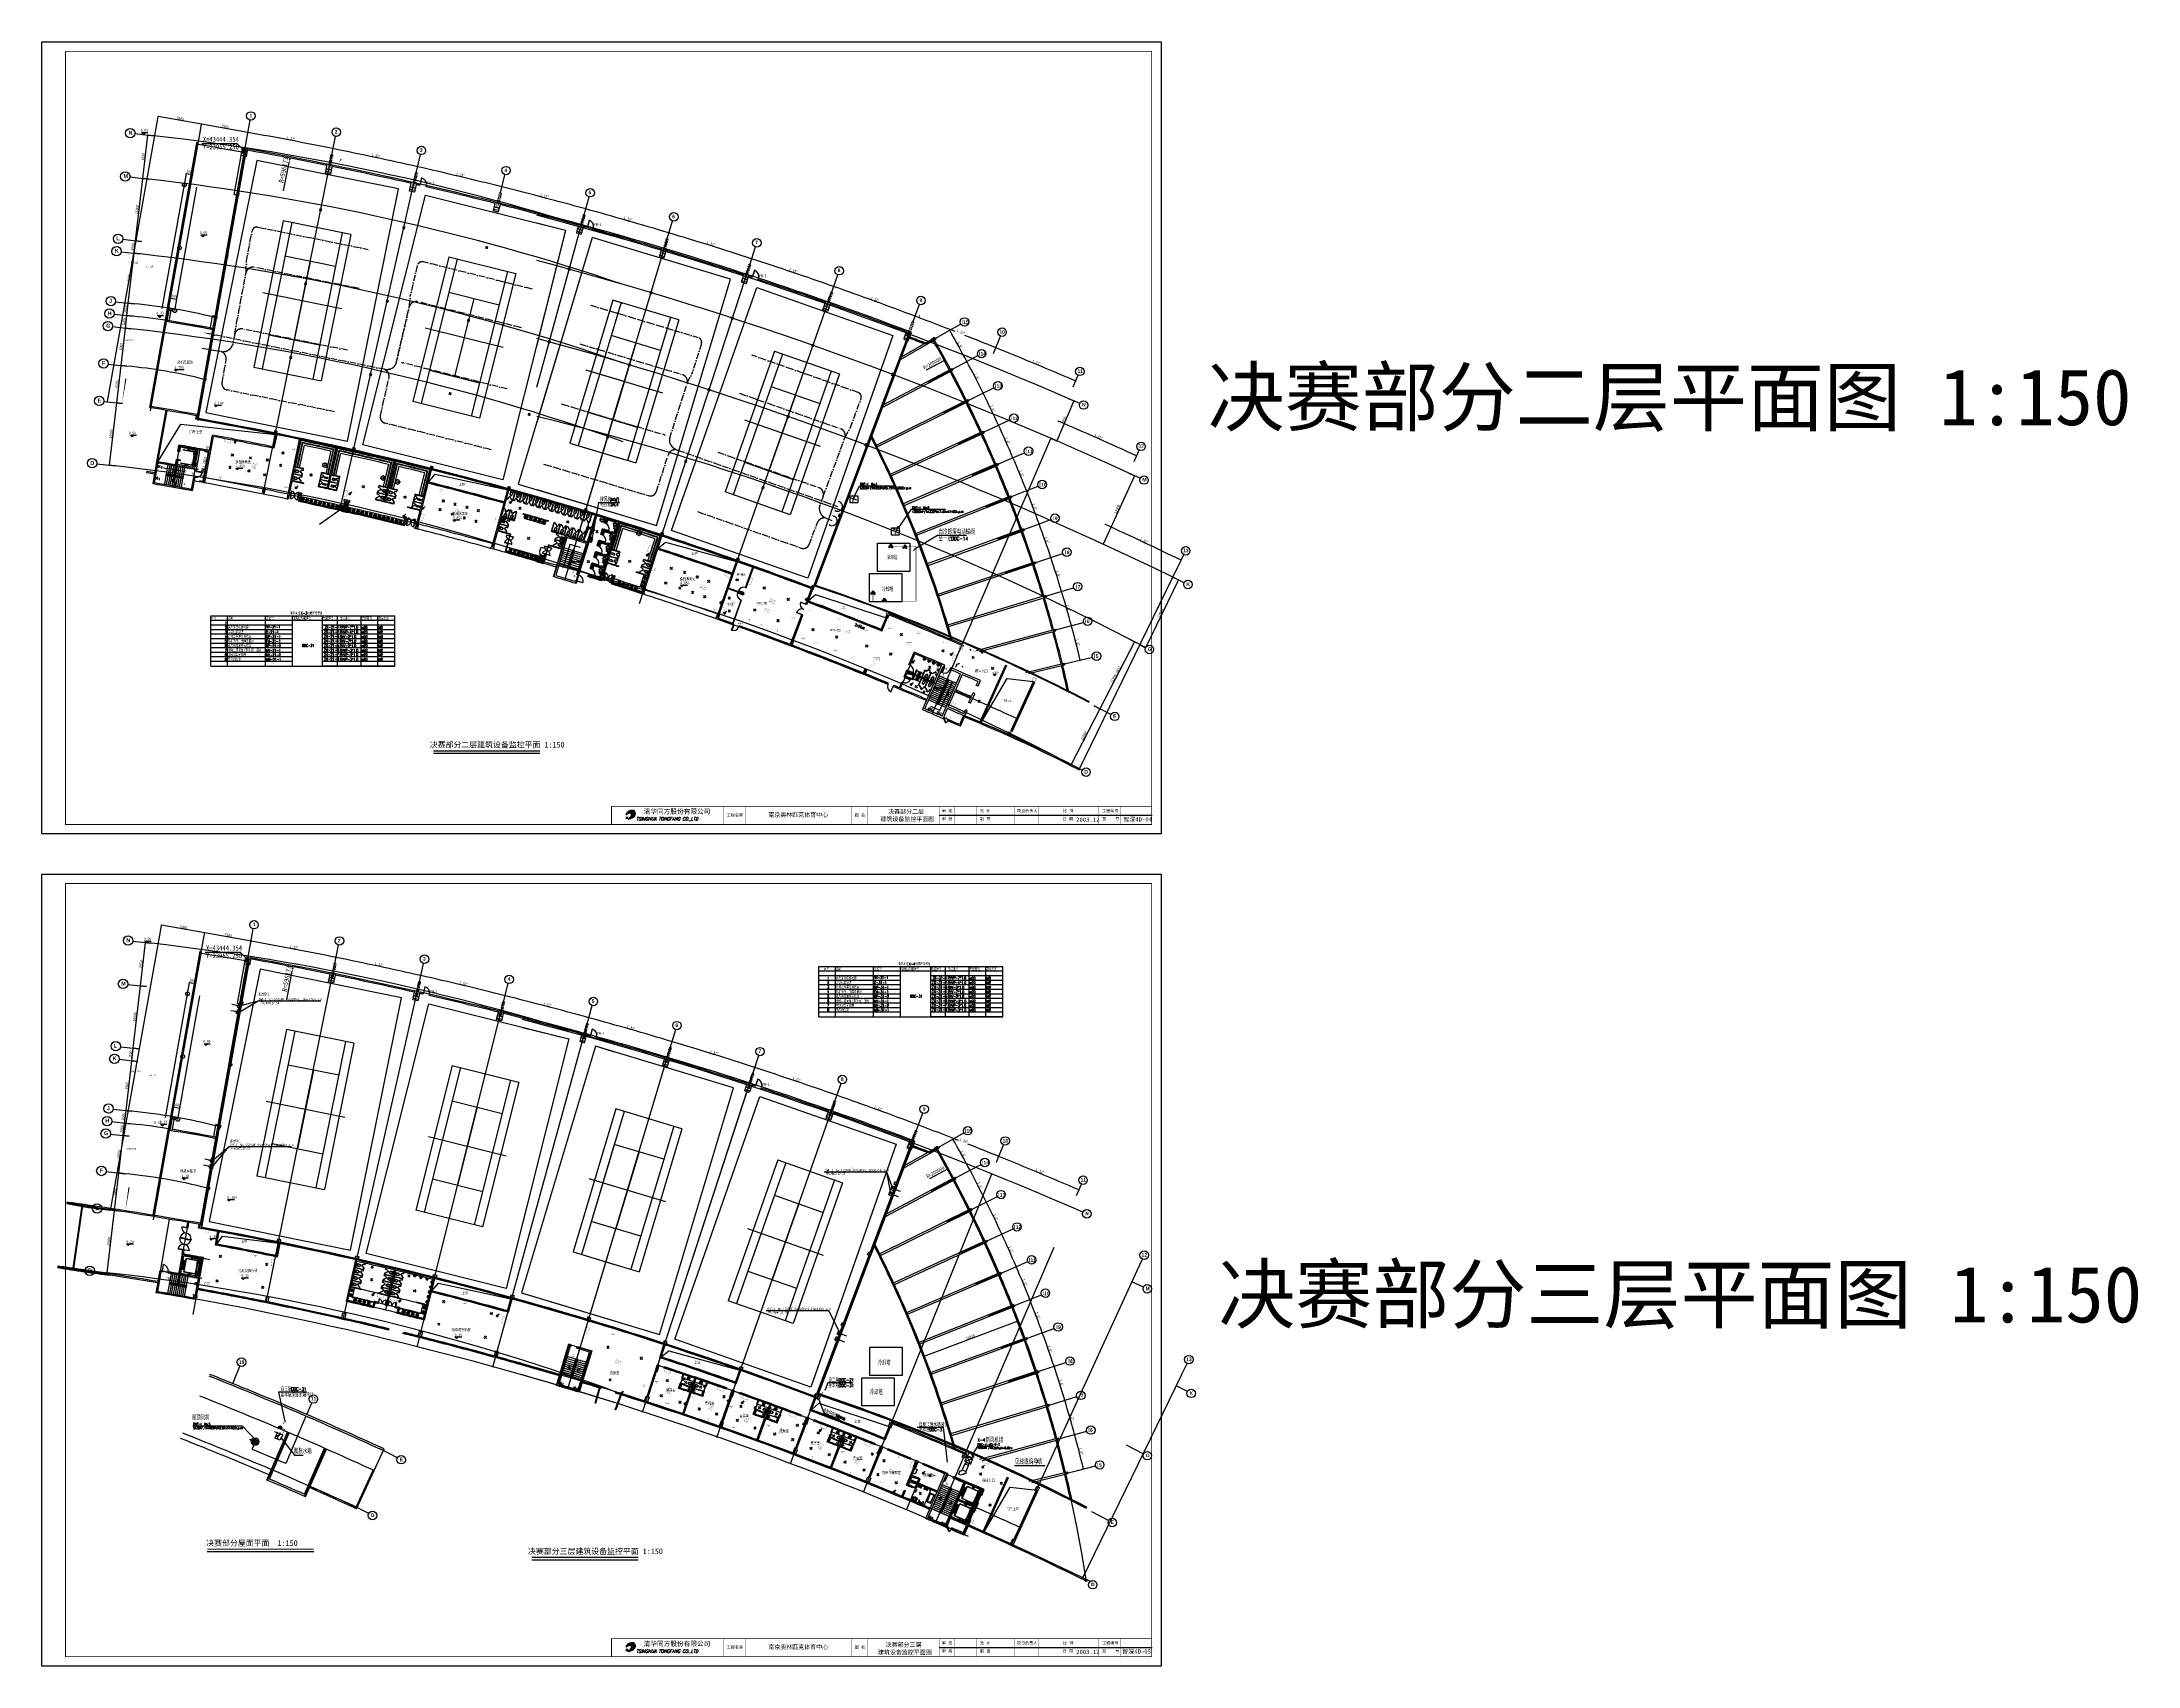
# Model space of a CAD drawing. Extents: x 24221263 to 48466785, y 43033036 to 86624613.
# Drawn here: x 24221263 to 24555301, y 43033036 to 43291764 of the extents above; entities outside this region: 1.
import ezdxf
from ezdxf.enums import TextEntityAlignment as Align

# ---------------------------------------------------------------- set-up
doc = ezdxf.new("R2010")
doc.units = 0
doc.header["$MEASUREMENT"] = 0
for name, pattern in [('CENTER', [1550, 1000, -250, 50, -250]), ('DASHDOT', [1, 0.5, -0.25, 0, -0.25]), ('DASHED', [0.75, 0.5, -0.25]), ('HIDDEN', [9.525, 6.35, -3.175])]:
    doc.linetypes.add(name, pattern=pattern)
doc.layers.get('0').update_dxf_attribs({"linetype": 'CONTINUOUS'})
doc.layers.get('DEFPOINTS').update_dxf_attribs({"linetype": 'CONTINUOUS'})
for name, color, linetype in [('AC-FK', 4, 'CONTINUOUS'), ('AC-Q', 7, 'CENTER'), ('AC-SF', 4, 'CONTINUOUS'), ('AC-W', 7, 'CONTINUOUS'), ('DZ1', 8, 'DASHED'), ('EQUIP', 3, 'CONTINUOUS'), ('FRAME', 7, 'CONTINUOUS'), ('J-DIM', 7, 'CONTINUOUS'), ('LWIRE', 4, 'CONTINUOUS'), ('SIG_TEXT', 7, 'CONTINUOUS'), ('X-TBLK', 7, 'CONTINUOUS'), ('ZX', 1, 'DASHDOT'), ('图框', 7, 'CONTINUOUS'), ('场地', 5, 'CONTINUOUS'), ('楼控', 1, 'CONTINUOUS'), ('汉字', 7, 'CONTINUOUS'), ('设备-动力', 3, 'CONTINUOUS'), ('设备-插座', 3, 'CONTINUOUS'), ('设备-照明', 3, 'CONTINUOUS'), ('设备-箱柜', 3, 'CONTINUOUS'), ('辅助件', 9, 'CONTINUOUS'), ('门窗', 7, 'CONTINUOUS')]:
    doc.layers.add(name, color=color, linetype=linetype)
doc.styles.add('_SIMPLEX', font='SIMPLEX', dxfattribs={"width": 0.6})
doc.styles.add('_TEL_DIM', font='SIMPLEX', dxfattribs={"width": 0.8, "height": 3.5, "bigfont": 'HZTXT'})
doc.styles.add('_TXT', font='TXT.shx')
doc.styles.add('ATT', font='txt')
doc.styles.add('DFHZ', font='romans.shx', dxfattribs={"width": 0.7, "bigfont": 'dfhz.shx'})
doc.styles.add('HZ', font='txt.shx', dxfattribs={"bigfont": 'hztxt.shx'})
doc.styles.add('HZTXT', font='txt', dxfattribs={"width": 0.9, "bigfont": 'HZTXT'})
doc.styles.add('IDQSTYLE', font='simplex.shx', dxfattribs={"width": 0.7, "bigfont": 'hzfs1.shx'})
doc.styles.add('Q1', font='SimSun.ttf', dxfattribs={"width": 0.8, "height": 450})
doc.styles.add('Q200', font='SimSun.ttf', dxfattribs={"width": 0.8, "height": 450})
doc.styles.add('ROMANC', font='romanc', dxfattribs={"width": 0.8})
doc.styles.add('Romans', font='romans.shx', dxfattribs={"width": 0.7, "height": 450})
doc.styles.add('T-SG-01$0$Arial', font='ARIALBD.TTF')
doc.styles.add('TK1', font='SimSun.ttf', dxfattribs={"width": 0.8, "height": 4})
doc.styles.add('XC91', font='txt.shx', dxfattribs={"bigfont": 'XC91.shx'})
doc.dimstyles.new('Q2', dxfattribs={"dimscale": 150, "dimtxt": 2.5, "dimasz": 2.5, "dimexe": 0, "dimexo": 0, "dimgap": 0.5, "dimtad": 1, "dimdec": 4, "dimdsep": 46, "dimtxsty": 'Q200', "dimblk1": 'DOTSMALL', "dimblk2": 'DOTSMALL', "dimsah": 1, "dimcen": 2.5, "dimadec": 0, "dimazin": 0, "dimtfac": 1, "dimtdec": 3, "dimtmove": 2, "dimatfit": 3, "dimldrblk": 'DOTSMALL', "dimfxl": 1, "dimtolj": 1, "dimtzin": 10, "dimarcsym": 0})

# ---------------------------------------------------------------- blocks, each defined once
blk = doc.blocks.new('*X10')
at = {"color": 0}
for p, q in [((2.4, 5), (4.8, 7.3)), ((2.4, 5), (4.7, 7.3)), ((2.4, 5), (4.7, 7.3)), ((2.5, 5.1), (4.8, 7.3)), ((2.5, 5.1), (4.8, 7.3)), ((2.5, 5.1), (4.8, 7.3)), ((2.5, 5.1), (4.8, 7.3)), ((2.5, 5.1), (4.8, 7.3)), ((2.5, 5.1), (4.8, 7.3)), ((2.5, 5.1), (4.8, 7.3)), ((2.5, 5), (4.8, 7.3)), ((2.5, 5), (4.8, 7.3)), ((2.5, 5), (4.8, 7.3)), ((2.5, 5), (4.8, 7.3)), ((2.5, 5), (4.8, 7.3)), ((2.5, 5), (4.8, 7.3)), ((2.5, 5), (4.8, 7.3)), ((2.5, 5), (4.8, 7.3)), ((2.5, 5), (4.8, 7.3)), ((2.5, 5), (4.8, 7.3)), ((2.5, 5), (4.8, 7.3)), ((2.5, 5), (4.8, 7.3)), ((2.5, 5), (4.8, 7.3)), ((2.4, 5), (4.8, 7.3)), ((2.5, 5), (4.7, 7.3)), ((2.5, 5), (4.7, 7.3)), ((2.5, 5), (4.7, 7.3)), ((2.5, 5), (4.7, 7.3)), ((2.5, 5), (4.7, 7.3)), ((2.5, 5), (4.7, 7.3)), ((2.5, 5.1), (4.7, 7.3)), ((2.5, 5.1), (4.7, 7.3)), ((2.5, 5.1), (4.7, 7.3)), ((2.5, 5.1), (4.7, 7.3)), ((2.5, 5.1), (4.7, 7.3)), ((2.5, 5.1), (4.7, 7.3)), ((2.5, 5.1), (4.7, 7.3)), ((2.5, 5.1), (4.7, 7.3)), ((2.5, 5.1), (4.7, 7.3)), ((2.5, 5.1), (4.7, 7.3)), ((2.5, 5.1), (4.7, 7.3)), ((2.5, 5.1), (4.7, 7.3)), ((2.5, 5.1), (4.7, 7.3)), ((2.5, 5.1), (4.7, 7.3)), ((2.5, 5.1), (4.7, 7.3)), ((2.5, 5.1), (4.7, 7.3)), ((2.5, 5.1), (4.7, 7.3)), ((2.5, 5.1), (4.7, 7.3)), ((2.5, 5.1), (4.7, 7.3)), ((2.5, 5.1), (4.7, 7.3)), ((2.5, 5.1), (4.7, 7.3)), ((2.5, 5.1), (4.6, 7.3)), ((2.5, 5.1), (4.6, 7.3)), ((2.5, 5.1), (4.6, 7.3)), ((2.5, 5.1), (4.6, 7.3)), ((2.5, 5.1), (4.6, 7.3)), ((2.5, 5.1), (4.6, 7.3)), ((2.5, 5.1), (4.6, 7.3)), ((2.5, 5.1), (4.6, 7.3)), ((2.5, 5.2), (4.6, 7.3)), ((2.5, 5.2), (4.6, 7.2)), ((2.5, 5.2), (4.6, 7.2)), ((2.5, 5.2), (4.6, 7.2)), ((2.5, 5.2), (4.6, 7.2)), ((2.5, 5.2), (4.6, 7.2)), ((2.5, 5.2), (4.6, 7.2)), ((2.5, 5.2), (4.6, 7.2)), ((2.5, 5.2), (4.6, 7.2)), ((2.5, 5.2), (4.6, 7.2)), ((2.5, 5.2), (4.6, 7.2)), ((2.5, 5.2), (4.6, 7.2)), ((2.5, 5.2), (4.6, 7.2)), ((2.5, 5.2), (4.6, 7.2)), ((2.5, 5.2), (4.6, 7.2)), ((2.6, 5.1), (4.9, 7.4)), ((2.6, 5.1), (4.9, 7.4)), ((2.6, 5.1), (4.9, 7.4)), ((2.6, 5.1), (4.9, 7.4)), ((2.6, 5.1), (4.9, 7.4)), ((2.6, 5.1), (4.9, 7.4)), ((2.6, 5.1), (4.9, 7.4)), ((2.6, 5.1), (4.9, 7.4)), ((2.6, 5.1), (4.9, 7.4)), ((2.6, 5.1), (4.9, 7.4)), ((2.6, 5.1), (4.8, 7.4)), ((2.6, 5.1), (4.8, 7.4)), ((2.6, 5.1), (4.8, 7.4)), ((2.6, 5.1), (4.8, 7.4)), ((2.6, 5.1), (4.8, 7.3)), ((2.6, 5.1), (4.8, 7.3)), ((2.6, 5.1), (4.8, 7.3)), ((2.6, 5.1), (4.8, 7.3)), ((2.6, 5.1), (4.8, 7.3)), ((2.6, 5.1), (4.8, 7.3)), ((2.6, 5.1), (4.8, 7.3)), ((2.5, 5.2), (4.6, 7.2)), ((2.6, 5.2), (4.6, 7.2)), ((2.6, 5.2), (4.6, 7.2)), ((2.6, 5.2), (4.6, 7.2)), ((2.6, 5.2), (4.6, 7.2)), ((2.6, 5.2), (4.6, 7.2)), ((2.6, 5.2), (4.5, 7.2)), ((2.6, 5.2), (4.5, 7.2)), ((2.6, 5.2), (4.5, 7.2)), ((2.6, 5.2), (4.5, 7.2)), ((2.6, 5.2), (4.5, 7.2)), ((2.6, 5.2), (4.5, 7.2)), ((2.6, 5.2), (4.5, 7.2)), ((2.6, 5.3), (4.5, 7.2)), ((2.6, 5.3), (4.5, 7.2)), ((2.6, 5.3), (4.5, 7.2)), ((2.6, 5.3), (4.5, 7.2)), ((2.6, 5.3), (4.5, 7.2)), ((2.6, 5.3), (4.5, 7.2)), ((2.6, 5.3), (4.5, 7.2)), ((2.6, 5.3), (4.5, 7.2)), ((2.6, 5.3), (4.5, 7.2)), ((2.6, 5.3), (4.5, 7.2)), ((2.6, 5.3), (4.5, 7.2)), ((2.6, 5.3), (4.5, 7.2)), ((2.6, 5.3), (4.5, 7.2)), ((2.6, 5.3), (4.5, 7.2)), ((2.6, 5.3), (4.5, 7.2)), ((2.6, 5.3), (4.5, 7.2)), ((2.6, 5.3), (4.5, 7.2)), ((2.6, 5.3), (4.5, 7.2)), ((2.6, 5.3), (4.5, 7.2)), ((2.6, 5.3), (4.4, 7.2)), ((2.6, 5.3), (4.4, 7.2)), ((2.6, 5.3), (4.4, 7.2)), ((2.6, 5.3), (4.4, 7.2)), ((2.6, 5.3), (4.4, 7.2)), ((2.6, 5.3), (4.4, 7.2)), ((2.6, 5.3), (4.4, 7.2)), ((2.6, 5.3), (4.4, 7.1)), ((2.6, 5.4), (4.4, 7.1)), ((2.6, 5.4), (4.4, 7.1)), ((2.6, 5.4), (4.4, 7.1)), ((2.6, 5.4), (4.4, 7.1)), ((2.6, 5.4), (4.4, 7.1)), ((2.6, 5.4), (4.4, 7.1)), ((2.6, 5.4), (4.4, 7.1)), ((2.6, 5.4), (4.4, 7.1)), ((2.6, 5.4), (4.4, 7.1)), ((2.7, 5.2), (4.9, 7.4)), ((2.7, 5.2), (4.9, 7.4)), ((2.7, 5.2), (4.9, 7.4)), ((2.7, 5.2), (4.9, 7.4)), ((2.7, 5.2), (4.9, 7.4)), ((2.7, 5.2), (4.9, 7.4)), ((2.7, 5.2), (4.9, 7.4)), ((2.7, 5.2), (4.9, 7.4)), ((2.7, 5.2), (4.9, 7.4)), ((2.7, 5.2), (4.9, 7.4)), ((2.7, 5.2), (4.9, 7.4)), ((2.7, 5.2), (4.9, 7.4)), ((2.7, 5.2), (4.9, 7.4)), ((2.7, 5.2), (4.9, 7.4)), ((2.7, 5.2), (4.9, 7.4)), ((2.7, 5.2), (4.9, 7.4)), ((2.7, 5.2), (4.9, 7.4)), ((2.7, 5.1), (4.9, 7.4)), ((2.7, 5.1), (4.9, 7.4)), ((2.7, 5.1), (4.9, 7.4)), ((2.7, 5.1), (4.9, 7.4)), ((2.7, 5.1), (4.9, 7.4)), ((2.6, 5.1), (4.9, 7.4)), ((2.6, 5.4), (4.4, 7.1)), ((2.7, 5.4), (4.4, 7.1)), ((2.7, 5.4), (4.4, 7.1)), ((2.7, 5.4), (4.4, 7.1)), ((2.7, 5.4), (4.4, 7.1)), ((2.7, 5.4), (4.4, 7.1)), ((2.7, 5.4), (4.4, 7.1)), ((2.7, 5.4), (4.4, 7.1)), ((2.7, 5.4), (4.4, 7.1)), ((2.7, 5.4), (4.3, 7.1)), ((2.7, 5.4), (4.3, 7.1)), ((2.7, 5.4), (4.3, 7.1)), ((2.7, 5.4), (4.3, 7.1)), ((2.7, 5.4), (4.3, 7.1)), ((2.7, 5.4), (4.3, 7.1)), ((2.7, 5.5), (4.3, 7.1)), ((2.7, 5.5), (4.3, 7.1)), ((2.7, 5.5), (4.3, 7.1)), ((2.7, 5.5), (4.3, 7.1)), ((2.7, 5.5), (4.3, 7.1)), ((2.7, 5.5), (4.3, 7.1)), ((2.7, 5.5), (4.3, 7.1)), ((2.7, 5.5), (4.3, 7.1)), ((2.7, 5.5), (4.3, 7.1)), ((2.7, 5.5), (4.3, 7.1)), ((2.7, 5.5), (4.3, 7.1)), ((2.7, 5.5), (4.3, 7.1)), ((2.7, 5.5), (4.3, 7.1)), ((2.7, 5.5), (4.3, 7.1)), ((2.7, 5.5), (4.3, 7)), ((2.7, 5.5), (4.3, 7)), ((2.7, 5.5), (4.3, 7)), ((2.7, 5.5), (4.2, 7)), ((2.7, 5.5), (4.2, 7)), ((2.7, 5.5), (4.2, 7)), ((2.7, 5.5), (4.2, 7)), ((2.7, 5.5), (4.2, 7)), ((2.7, 5.6), (4.2, 7)), ((2.7, 5.6), (4.2, 7)), ((2.8, 5.3), (5, 7.4)), ((2.8, 5.3), (5, 7.4)), ((2.8, 5.2), (5, 7.4)), ((2.8, 5.2), (5, 7.4)), ((2.8, 5.2), (5, 7.4)), ((2.8, 5.2), (5, 7.4)), ((2.8, 5.2), (5, 7.4)), ((2.8, 5.2), (5, 7.4)), ((2.8, 5.2), (5, 7.4)), ((2.8, 5.2), (5, 7.4)), ((2.8, 5.2), (5, 7.4)), ((2.8, 5.2), (5, 7.4)), ((2.8, 5.2), (5, 7.4)), ((2.8, 5.2), (5, 7.4)), ((2.8, 5.2), (5, 7.4)), ((2.8, 5.2), (5, 7.4)), ((2.8, 5.2), (5, 7.4)), ((2.8, 5.2), (5, 7.4)), ((2.8, 5.2), (5, 7.4)), ((2.8, 5.2), (5, 7.4)), ((2.8, 5.2), (5, 7.4)), ((2.8, 5.2), (5, 7.4)), ((2.8, 5.2), (5, 7.4)), ((2.8, 5.6), (4.2, 7)), ((2.8, 5.6), (4.2, 7)), ((2.8, 5.6), (4.2, 7)), ((2.8, 5.6), (4.2, 7)), ((2.8, 5.6), (4.2, 7)), ((2.8, 5.6), (4.2, 7)), ((2.8, 5.6), (4.2, 7)), ((2.8, 5.6), (4.2, 7)), ((2.8, 5.6), (4.2, 7)), ((2.8, 5.6), (4.2, 7)), ((2.8, 5.6), (4.2, 7)), ((2.8, 5.6), (4.2, 7)), ((2.8, 5.6), (4.2, 7)), ((2.8, 5.6), (4.2, 7)), ((2.8, 5.6), (4.1, 7)), ((2.8, 5.6), (4.1, 7)), ((2.8, 5.6), (4.1, 7)), ((2.8, 5.6), (4.1, 7)), ((2.8, 5.6), (4.1, 7)), ((2.8, 5.7), (4.1, 7)), ((2.8, 5.7), (4.1, 7)), ((2.8, 5.7), (4.1, 7)), ((2.8, 5.7), (4.1, 7)), ((2.8, 5.7), (4.1, 7)), ((2.8, 5.7), (4.1, 6.9)), ((2.8, 5.7), (4.1, 6.9)), ((2.8, 5.7), (4.1, 6.9)), ((2.8, 5.7), (4.1, 6.9)), ((2.8, 5.7), (4.1, 6.9)), ((2.8, 5.7), (4.1, 6.9)), ((2.9, 5.3), (5.1, 7.4)), ((2.9, 5.3), (5.1, 7.4)), ((2.9, 5.3), (5.1, 7.4)), ((2.9, 5.3), (5.1, 7.4)), ((2.9, 5.3), (5.1, 7.4)), ((2.9, 5.3), (5.1, 7.4)), ((2.9, 5.3), (5.1, 7.4)), ((2.9, 5.3), (5.1, 7.4)), ((2.9, 5.3), (5.1, 7.4)), ((2.9, 5.3), (5.1, 7.4)), ((2.9, 5.3), (5.1, 7.4)), ((2.9, 5.3), (5.1, 7.4)), ((2.9, 5.3), (5, 7.4)), ((2.9, 5.3), (5, 7.4)), ((2.9, 5.3), (5, 7.4)), ((2.9, 5.3), (5, 7.4)), ((2.9, 5.3), (5, 7.4)), ((2.9, 5.3), (5, 7.4)), ((2.9, 5.3), (5, 7.4)), ((2.9, 5.3), (5, 7.4)), ((2.9, 5.3), (5, 7.4)), ((2.9, 5.3), (5, 7.4)), ((2.9, 5.3), (5, 7.4)), ((2.9, 5.3), (5, 7.4)), ((2.9, 5.7), (4.1, 6.9)), ((2.9, 5.7), (4.1, 6.9)), ((2.9, 5.7), (4, 6.9)), ((2.9, 5.7), (4, 6.9)), ((2.9, 5.7), (4, 6.9)), ((2.9, 5.7), (4, 6.9)), ((2.9, 5.7), (4, 6.9)), ((2.9, 5.8), (4, 6.9)), ((2.9, 5.8), (4, 6.9)), ((2.9, 5.8), (4, 6.9)), ((2.9, 5.8), (4, 6.9)), ((2.9, 5.8), (4, 6.9)), ((2.9, 5.8), (4, 6.9)), ((2.9, 5.8), (4, 6.9)), ((2.9, 5.8), (4, 6.9)), ((2.9, 5.8), (4, 6.9)), ((2.9, 5.8), (4, 6.9)), ((2.9, 5.8), (4, 6.9)), ((2.9, 5.8), (4, 6.9)), ((2.9, 5.8), (3.9, 6.8)), ((2.9, 5.8), (3.9, 6.8)), ((2.9, 5.8), (3.9, 6.8)), ((2.9, 5.8), (3.9, 6.8)), ((3, 5.4), (5.2, 7.5)), ((3, 5.4), (5.1, 7.5)), ((3, 5.4), (5.1, 7.5)), ((3, 5.4), (5.1, 7.5)), ((3, 5.4), (5.1, 7.5)), ((3, 5.4), (5.1, 7.5)), ((3, 5.4), (5.1, 7.5)), ((3, 5.3), (5.1, 7.5)), ((3, 5.3), (5.1, 7.5)), ((3, 5.3), (5.1, 7.5)), ((3, 5.3), (5.1, 7.5)), ((3, 5.3), (5.1, 7.5)), ((3, 5.3), (5.1, 7.5)), ((3, 5.3), (5.1, 7.5)), ((3, 5.3), (5.1, 7.5)), ((3, 5.3), (5.1, 7.5)), ((3, 5.3), (5.1, 7.5)), ((3, 5.3), (5.1, 7.5)), ((3, 5.3), (5.1, 7.5)), ((3, 5.3), (5.1, 7.5)), ((3, 5.3), (5.1, 7.5)), ((3, 5.3), (5.1, 7.5)), ((3, 5.3), (5.1, 7.5)), ((3, 5.3), (5.1, 7.5)), ((3, 5.3), (5.1, 7.4)), ((2.9, 5.9), (3.9, 6.8)), ((3, 5.9), (3.9, 6.8)), ((3, 5.9), (3.9, 6.8)), ((3, 5.9), (3.9, 6.8)), ((3, 5.9), (3.9, 6.8)), ((3, 5.9), (3.9, 6.8)), ((3, 5.9), (3.9, 6.8)), ((3, 5.9), (3.9, 6.8)), ((3, 5.9), (3.9, 6.8)), ((3, 5.9), (3.9, 6.8)), ((3, 5.9), (3.8, 6.8)), ((3, 5.9), (3.8, 6.8)), ((3, 5.9), (3.8, 6.8)), ((3, 5.9), (3.8, 6.8)), ((3, 6), (3.8, 6.7)), ((3, 6), (3.8, 6.7)), ((3, 6), (3.8, 6.7)), ((3, 6), (3.8, 6.7)), ((3.1, 5.4), (5.2, 7.5)), ((3.1, 5.4), (5.2, 7.5)), ((3.1, 5.4), (5.2, 7.5)), ((3.1, 5.4), (5.2, 7.5)), ((3.1, 5.4), (5.2, 7.5)), ((3.1, 5.4), (5.2, 7.5)), ((3.1, 5.4), (5.2, 7.5)), ((3.1, 5.4), (5.2, 7.5)), ((3.1, 5.4), (5.2, 7.5)), ((3.1, 5.4), (5.2, 7.5)), ((3.1, 5.4), (5.2, 7.5)), ((3.1, 5.4), (5.2, 7.5)), ((3.1, 5.4), (5.2, 7.5)), ((3.1, 5.4), (5.2, 7.5)), ((3.1, 5.4), (5.2, 7.5)), ((3.1, 5.4), (5.2, 7.5)), ((3.1, 5.4), (5.2, 7.5)), ((3.1, 5.4), (5.2, 7.5)), ((3.1, 5.4), (5.2, 7.5)), ((3.1, 5.4), (5.2, 7.5)), ((3.1, 5.4), (5.2, 7.5)), ((3.1, 5.4), (5.2, 7.5)), ((3.1, 5.4), (5.2, 7.5)), ((3.1, 5.4), (5.2, 7.5)), ((3.1, 5.4), (5.2, 7.5)), ((3.1, 6), (3.8, 6.7)), ((3.1, 6), (3.8, 6.7)), ((3.1, 6), (3.8, 6.7)), ((3.1, 6), (3.8, 6.7)), ((3.1, 6), (3.7, 6.7)), ((3.1, 6), (3.7, 6.7)), ((3.1, 6), (3.7, 6.7)), ((3.1, 6.1), (3.7, 6.7)), ((3.1, 6.1), (3.7, 6.7)), ((3.1, 6.1), (3.7, 6.6)), ((3.1, 6.1), (3.7, 6.6)), ((3.1, 6.1), (3.7, 6.6)), ((3.2, 5.5), (5.3, 7.5)), ((3.2, 5.5), (5.3, 7.5)), ((3.2, 5.5), (5.3, 7.5)), ((3.2, 5.5), (5.3, 7.5)), ((3.2, 5.5), (5.3, 7.5)), ((3.2, 5.5), (5.3, 7.5)), ((3.2, 5.5), (5.3, 7.5)), ((3.2, 5.5), (5.3, 7.5)), ((3.2, 5.5), (5.3, 7.5)), ((3.2, 5.5), (5.3, 7.5)), ((3.2, 5.5), (5.3, 7.5)), ((3.2, 5.5), (5.3, 7.5)), ((3.2, 5.5), (5.3, 7.5)), ((3.2, 5.4), (5.3, 7.5)), ((3.2, 5.4), (5.3, 7.5)), ((3.2, 5.4), (5.2, 7.5)), ((3.2, 5.4), (5.2, 7.5)), ((3.2, 5.4), (5.2, 7.5)), ((3.2, 5.4), (5.2, 7.5)), ((3.2, 5.4), (5.2, 7.5)), ((3.2, 5.4), (5.2, 7.5)), ((3.2, 5.4), (5.2, 7.5)), ((3.2, 5.4), (5.2, 7.5)), ((3.2, 5.4), (5.2, 7.5)), ((3.2, 5.4), (5.2, 7.5)), ((3.2, 5.4), (5.2, 7.5)), ((3.1, 5.4), (5.2, 7.5)), ((3.2, 6.1), (3.7, 6.6)), ((3.2, 6.1), (3.7, 6.6)), ((3.2, 6.1), (3.6, 6.6)), ((3.2, 6.1), (3.6, 6.6)), ((3.2, 6.2), (3.6, 6.6)), ((3.2, 6.2), (3.6, 6.6)), ((3.2, 6.2), (3.6, 6.5)), ((3.2, 6.2), (3.6, 6.5)), ((3.3, 5.5), (5.4, 7.5)), ((3.3, 5.5), (5.4, 7.5)), ((3.3, 5.5), (5.4, 7.5)), ((3.3, 5.5), (5.3, 7.5)), ((3.3, 5.5), (5.3, 7.5)), ((3.3, 5.5), (5.3, 7.5)), ((3.3, 5.5), (5.3, 7.5)), ((3.3, 5.5), (5.3, 7.5)), ((3.3, 5.5), (5.3, 7.5)), ((3.3, 5.5), (5.3, 7.5)), ((3.3, 5.5), (5.3, 7.5)), ((3.3, 5.5), (5.3, 7.5)), ((3.3, 5.5), (5.3, 7.5)), ((3.3, 5.5), (5.3, 7.5)), ((3.3, 5.5), (5.3, 7.5)), ((3.3, 5.5), (5.3, 7.5)), ((3.3, 5.5), (5.3, 7.5)), ((3.3, 5.5), (5.3, 7.5)), ((3.3, 5.5), (5.3, 7.5)), ((3.3, 5.5), (5.3, 7.5)), ((3.3, 5.5), (5.3, 7.5)), ((3.3, 5.5), (5.3, 7.5)), ((3.3, 5.5), (5.3, 7.5)), ((3.3, 5.5), (5.3, 7.5)), ((3.3, 5.5), (5.3, 7.5)), ((3.3, 5.5), (5.3, 7.5)), ((3.3, 5.5), (5.3, 7.5)), ((3.3, 6.2), (3.5, 6.5)), ((3.3, 6.3), (3.5, 6.5)), ((3.3, 6.3), (3.5, 6.5)), ((3.4, 5.6), (5.4, 7.6)), ((3.4, 5.6), (5.4, 7.6)), ((3.4, 5.6), (5.4, 7.6)), ((3.4, 5.6), (5.4, 7.6)), ((3.4, 5.6), (5.4, 7.6)), ((3.4, 5.6), (5.4, 7.6)), ((3.4, 5.6), (5.4, 7.5)), ((3.4, 5.6), (5.4, 7.5)), ((3.4, 5.6), (5.4, 7.5)), ((3.4, 5.6), (5.4, 7.5)), ((3.4, 5.6), (5.4, 7.5)), ((3.4, 5.6), (5.4, 7.5)), ((3.4, 5.6), (5.4, 7.5)), ((3.4, 5.6), (5.4, 7.5)), ((3.4, 5.6), (5.4, 7.5)), ((3.4, 5.6), (5.4, 7.5)), ((3.4, 5.5), (5.4, 7.5)), ((3.4, 5.5), (5.4, 7.5)), ((3.4, 5.5), (5.4, 7.5)), ((3.4, 5.5), (5.4, 7.5)), ((3.4, 5.5), (5.4, 7.5)), ((3.4, 5.5), (5.4, 7.5)), ((3.4, 5.5), (5.4, 7.5)), ((3.4, 5.5), (5.4, 7.5)), ((3.4, 5.5), (5.4, 7.5)), ((3.4, 5.5), (5.4, 7.5)), ((3.4, 5.5), (5.4, 7.5)), ((3.4, 5.5), (5.4, 7.5)), ((3.4, 6.3), (3.4, 6.4)), ((3.5, 5.6), (5.5, 7.6)), ((3.5, 5.6), (5.5, 7.6)), ((3.5, 5.6), (5.5, 7.6)), ((3.5, 5.6), (5.5, 7.6)), ((3.5, 5.6), (5.5, 7.6)), ((3.5, 5.6), (5.5, 7.6)), ((3.5, 5.6), (5.5, 7.6)), ((3.5, 5.6), (5.5, 7.6)), ((3.5, 5.6), (5.5, 7.6)), ((3.5, 5.6), (5.5, 7.6)), ((3.5, 5.6), (5.5, 7.6)), ((3.5, 5.6), (5.5, 7.6)), ((3.5, 5.6), (5.5, 7.6)), ((3.5, 5.6), (5.5, 7.6)), ((3.5, 5.6), (5.5, 7.6)), ((3.5, 5.6), (5.5, 7.6)), ((3.5, 5.6), (5.5, 7.6)), ((3.5, 5.6), (5.4, 7.6)), ((3.5, 5.6), (5.4, 7.6)), ((3.5, 5.6), (5.4, 7.6)), ((3.5, 5.6), (5.4, 7.6)), ((3.5, 5.6), (5.4, 7.6)), ((3.5, 5.6), (5.4, 7.6)), ((3.5, 5.6), (5.4, 7.6)), ((3.5, 5.6), (5.4, 7.6)), ((3.5, 5.6), (5.4, 7.6)), ((3.5, 5.6), (5.4, 7.6)), ((3.6, 5.7), (5.6, 7.6)), ((3.6, 5.7), (5.6, 7.6)), ((3.6, 5.7), (5.6, 7.6)), ((3.6, 5.7), (5.6, 7.6)), ((3.6, 5.7), (5.6, 7.6)), ((3.6, 5.7), (5.6, 7.6)), ((3.6, 5.7), (5.5, 7.6)), ((3.6, 5.7), (5.5, 7.6)), ((3.6, 5.7), (5.5, 7.6)), ((3.6, 5.7), (5.5, 7.6)), ((3.6, 5.7), (5.5, 7.6)), ((3.6, 5.7), (5.5, 7.6)), ((3.6, 5.7), (5.5, 7.6)), ((3.6, 5.7), (5.5, 7.6)), ((3.6, 5.7), (5.5, 7.6)), ((3.6, 5.7), (5.5, 7.6)), ((3.6, 5.7), (5.5, 7.6)), ((3.6, 5.6), (5.5, 7.6)), ((3.6, 5.6), (5.5, 7.6)), ((3.6, 5.6), (5.5, 7.6)), ((3.6, 5.6), (5.5, 7.6)), ((3.6, 5.6), (5.5, 7.6)), ((3.6, 5.6), (5.5, 7.6)), ((3.6, 5.6), (5.5, 7.6)), ((3.6, 5.6), (5.5, 7.6)), ((3.6, 5.6), (5.5, 7.6)), ((3.6, 5.6), (5.5, 7.6)), ((3.6, 5.6), (5.5, 7.6)), ((3.6, 5.6), (5.5, 7.6)), ((3.7, 5.7), (5.6, 7.6)), ((3.7, 5.7), (5.6, 7.6)), ((3.7, 5.7), (5.6, 7.6)), ((3.7, 5.7), (5.6, 7.6)), ((3.7, 5.7), (5.6, 7.6)), ((3.7, 5.7), (5.6, 7.6)), ((3.7, 5.7), (5.6, 7.6)), ((3.7, 5.7), (5.6, 7.6)), ((3.7, 5.7), (5.6, 7.6)), ((3.7, 5.7), (5.6, 7.6)), ((3.7, 5.7), (5.6, 7.6)), ((3.7, 5.7), (5.6, 7.6)), ((3.7, 5.7), (5.6, 7.6)), ((3.7, 5.7), (5.6, 7.6)), ((3.7, 5.7), (5.6, 7.6)), ((3.7, 5.7), (5.6, 7.6)), ((3.7, 5.7), (5.6, 7.6)), ((3.7, 5.7), (5.6, 7.6)), ((3.7, 5.7), (5.6, 7.6)), ((3.7, 5.7), (5.6, 7.6)), ((3.7, 5.7), (5.6, 7.6)), ((3.7, 5.7), (5.6, 7.6)), ((3.7, 5.7), (5.6, 7.6)), ((3.7, 5.7), (5.6, 7.6)), ((3.7, 5.7), (5.6, 7.6)), ((3.7, 5.7), (5.6, 7.6)), ((3.7, 5.7), (5.6, 7.6)), ((3.7, 5.7), (5.6, 7.6)), ((3.7, 5.7), (5.6, 7.6)), ((3.7, 5.7), (5.6, 7.6)), ((3.8, 5.8), (5.7, 7.6)), ((3.8, 5.8), (5.7, 7.6)), ((3.8, 5.8), (5.7, 7.6)), ((3.8, 5.8), (5.7, 7.6)), ((3.8, 5.8), (5.7, 7.6)), ((3.8, 5.8), (5.7, 7.6)), ((3.8, 5.8), (5.7, 7.6)), ((3.8, 5.8), (5.7, 7.6)), ((3.8, 5.8), (5.7, 7.6)), ((3.8, 5.8), (5.7, 7.6)), ((3.8, 5.8), (5.7, 7.6)), ((3.8, 5.8), (5.7, 7.6)), ((3.8, 5.8), (5.7, 7.6)), ((3.8, 5.8), (5.7, 7.6)), ((3.8, 5.7), (5.7, 7.6)), ((3.8, 5.7), (5.7, 7.6)), ((3.8, 5.7), (5.7, 7.6)), ((3.8, 5.7), (5.7, 7.6)), ((3.8, 5.7), (5.7, 7.6)), ((3.8, 5.7), (5.7, 7.6)), ((3.8, 5.7), (5.7, 7.6)), ((3.8, 5.7), (5.7, 7.6)), ((3.8, 5.7), (5.6, 7.6)), ((3.8, 5.7), (5.6, 7.6)), ((3.8, 5.7), (5.6, 7.6)), ((3.8, 5.7), (5.6, 7.6)), ((3.8, 5.7), (5.6, 7.6)), ((3.8, 5.7), (5.6, 7.6)), ((3.8, 5.7), (5.6, 7.6)), ((3.8, 5.7), (5.6, 7.6)), ((3.8, 5.7), (5.6, 7.6)), ((3.8, 5.7), (5.6, 7.6)), ((3.7, 5.7), (5.6, 7.6)), ((3.8, 2.3), (3.8, 2.4)), ((3.8, 2.3), (3.9, 2.4)), ((3.8, 2.3), (3.9, 2.4)), ((3.8, 2.3), (3.9, 2.4)), ((3.8, 2.3), (3.9, 2.4)), ((3.8, 2.3), (3.9, 2.4)), ((3.8, 2.3), (3.9, 2.4)), ((3.8, 2.3), (3.9, 2.4)), ((3.8, 2.3), (3.9, 2.4)), ((3.8, 2.3), (3.9, 2.4)), ((3.8, 2.3), (3.9, 2.4)), ((3.8, 2.3), (3.8, 2.3)), ((3.8, 2.3), (3.8, 2.3)), ((3.8, 2.3), (3.8, 2.3)), ((3.8, 2.3), (3.8, 2.3)), ((3.8, 2.3), (3.8, 2.3)), ((3.8, 2.3), (3.8, 2.3)), ((3.8, 2.3), (3.8, 2.3)), ((3.8, 2.3), (3.8, 2.3)), ((3.8, 2.3), (3.8, 2.3)), ((3.8, 2.3), (3.8, 2.3)), ((3.9, 5.8), (5.8, 7.6)), ((3.9, 5.8), (5.8, 7.6)), ((3.9, 5.8), (5.8, 7.6)), ((3.9, 5.8), (5.8, 7.6)), ((3.9, 5.8), (5.8, 7.6)), ((3.9, 5.8), (5.8, 7.6)), ((3.9, 5.8), (5.8, 7.6)), ((3.9, 5.8), (5.8, 7.6)), ((3.9, 5.8), (5.8, 7.6)), ((3.9, 5.8), (5.8, 7.6)), ((3.9, 5.8), (5.8, 7.6)), ((3.9, 5.8), (5.7, 7.6)), ((3.9, 5.8), (5.7, 7.6)), ((3.9, 5.8), (5.7, 7.6)), ((3.9, 5.8), (5.7, 7.6)), ((3.9, 5.8), (5.7, 7.6)), ((3.9, 5.8), (5.7, 7.6)), ((3.9, 5.8), (5.7, 7.6)), ((3.9, 5.8), (5.7, 7.6)), ((3.9, 5.8), (5.7, 7.6)), ((3.9, 5.8), (5.7, 7.6)), ((3.9, 5.8), (5.7, 7.6)), ((3.9, 5.8), (5.7, 7.6)), ((3.9, 5.8), (5.7, 7.6)), ((3.9, 5.8), (5.7, 7.6)), ((3.9, 5.8), (5.7, 7.6)), ((3.9, 5.8), (5.7, 7.6)), ((3.9, 5.8), (5.7, 7.6)), ((3.9, 5.8), (5.7, 7.6)), ((3.9, 5.8), (5.7, 7.6)), ((3.9, 5.8), (5.7, 7.6)), ((3.9, 5.8), (5.7, 7.6)), ((3.9, 5.8), (5.7, 7.6)), ((3.9, 5.8), (5.7, 7.6)), ((3.8, 5.8), (5.7, 7.6)), ((3.9, 2.3), (4, 2.4)), ((3.9, 2.3), (4, 2.5)), ((3.9, 2.3), (4, 2.5)), ((3.9, 2.3), (4, 2.5)), ((3.9, 2.3), (4, 2.5)), ((3.9, 2.3), (4, 2.5)), ((3.9, 2.3), (4, 2.5)), ((3.9, 2.3), (4, 2.5)), ((3.9, 2.3), (4, 2.5)), ((3.9, 2.3), (4.1, 2.5)), ((3.9, 2.4), (4.1, 2.5)), ((3.9, 2.4), (4.1, 2.5)), ((3.9, 2.4), (4.1, 2.5)), ((3.9, 2.4), (4.1, 2.5)), ((3.9, 2.4), (4.1, 2.5)), ((3.9, 2.4), (4.1, 2.5)), ((3.9, 2.4), (4.1, 2.5)), ((3.9, 2.4), (4.1, 2.5)), ((3.9, 2.4), (4.1, 2.5)), ((3.9, 2.4), (4.1, 2.5)), ((3.9, 2.4), (4.1, 2.5)), ((3.9, 2.3), (3.9, 2.4)), ((3.9, 2.3), (3.9, 2.4)), ((3.9, 2.3), (3.9, 2.4)), ((3.9, 2.3), (3.9, 2.4)), ((3.9, 2.3), (3.9, 2.4)), ((3.9, 2.3), (3.9, 2.4)), ((3.9, 2.3), (3.9, 2.4)), ((3.9, 2.3), (3.9, 2.4)), ((3.9, 2.3), (3.9, 2.4)), ((3.9, 2.3), (3.9, 2.4)), ((3.9, 2.3), (3.9, 2.4)), ((3.9, 2.3), (3.9, 2.4)), ((3.9, 2.3), (4, 2.4)), ((3.9, 2.3), (4, 2.4)), ((3.9, 2.3), (4, 2.4)), ((3.9, 2.3), (4, 2.4)), ((3.9, 2.3), (4, 2.4)), ((3.9, 2.3), (4, 2.4)), ((3.9, 2.3), (4, 2.4)), ((3.9, 2.3), (4, 2.4)), ((3.9, 2.3), (4, 2.4)), ((3.9, 2.3), (4, 2.4)), ((3.9, 2.3), (4, 2.4)), ((4, 5.8), (5.8, 7.6)), ((4, 5.8), (5.8, 7.6)), ((4, 5.8), (5.8, 7.6)), ((4, 5.8), (5.8, 7.6)), ((4, 5.8), (5.8, 7.6)), ((4, 5.8), (5.8, 7.6)), ((4, 5.8), (5.8, 7.6)), ((4, 5.8), (5.8, 7.6)), ((4, 5.8), (5.8, 7.6)), ((4, 5.8), (5.8, 7.6)), ((4, 5.8), (5.8, 7.6)), ((4, 5.8), (5.8, 7.6)), ((4, 5.8), (5.8, 7.6)), ((4, 5.8), (5.8, 7.6)), ((4, 5.8), (5.8, 7.6)), ((4, 5.8), (5.8, 7.6)), ((4, 5.8), (5.8, 7.6)), ((4, 5.8), (5.8, 7.6)), ((4, 5.8), (5.8, 7.6)), ((4, 5.8), (5.8, 7.6)), ((4, 5.8), (5.8, 7.6)), ((4, 5.8), (5.8, 7.6)), ((4, 5.8), (5.8, 7.6)), ((4, 5.8), (5.8, 7.6)), ((4, 5.8), (5.8, 7.6)), ((4, 5.8), (5.8, 7.6)), ((4, 5.8), (5.8, 7.6)), ((4, 5.8), (5.8, 7.6)), ((4, 5.8), (5.8, 7.6)), ((4, 5.8), (5.8, 7.6)), ((4, 5.8), (5.8, 7.6)), ((4, 5.8), (5.8, 7.6)), ((4, 5.8), (5.8, 7.6)), ((4, 5.8), (5.8, 7.6)), ((4, 5.8), (5.8, 7.6)), ((4, 5.8), (5.8, 7.6)), ((4, 5.8), (5.8, 7.6)), ((3.9, 5.8), (5.8, 7.6)), ((4, 2.4), (4.3, 2.7)), ((4, 2.4), (4.3, 2.7)), ((4, 2.4), (4.3, 2.7)), ((4, 2.4), (4.3, 2.7)), ((4, 2.4), (4.3, 2.7)), ((4, 2.4), (4.3, 2.7)), ((4, 2.4), (4.3, 2.7)), ((4, 2.4), (4.4, 2.7)), ((4, 2.4), (4.4, 2.7)), ((4, 2.4), (4.4, 2.7)), ((4, 2.4), (4.4, 2.7)), ((4, 2.4), (4.4, 2.7)), ((4, 2.4), (4.4, 2.7)), ((4, 2.4), (4.4, 2.7)), ((4, 2.4), (4.4, 2.7)), ((4, 2.4), (4.2, 2.6)), ((4, 2.4), (4.2, 2.6)), ((4, 2.4), (4.2, 2.6)), ((4, 2.4), (4.2, 2.6)), ((4, 2.4), (4.2, 2.6)), ((4, 2.4), (4.2, 2.6)), ((4, 2.4), (4.2, 2.6)), ((4, 2.4), (4.2, 2.6)), ((4, 2.4), (4.2, 2.6)), ((4, 2.4), (4.2, 2.6)), ((4, 2.4), (4.2, 2.6)), ((4, 2.4), (4.2, 2.6)), ((4, 2.4), (4.2, 2.6)), ((4, 2.4), (4.2, 2.6)), ((4, 2.4), (4.2, 2.6)), ((4, 2.4), (4.3, 2.6)), ((4, 2.4), (4.3, 2.6)), ((4, 2.4), (4.3, 2.6)), ((4, 2.4), (4.3, 2.6)), ((4, 2.4), (4.3, 2.6)), ((4, 2.4), (4.3, 2.6)), ((4, 2.4), (4.1, 2.5)), ((4, 2.4), (4.1, 2.5)), ((4, 2.4), (4.1, 2.5)), ((4, 2.4), (4.1, 2.5)), ((4, 2.4), (4.1, 2.5)), ((4, 2.4), (4.1, 2.5)), ((4, 2.4), (4.2, 2.5)), ((4.1, 5.9), (5.9, 7.6)), ((4.1, 5.9), (5.9, 7.6)), ((4.1, 5.9), (5.9, 7.6)), ((4.1, 5.9), (5.9, 7.6)), ((4.1, 5.9), (5.9, 7.6)), ((4.1, 5.9), (5.9, 7.6)), ((4.1, 5.9), (5.9, 7.6)), ((4.1, 5.9), (5.9, 7.6)), ((4.1, 5.9), (5.9, 7.6)), ((4.1, 5.9), (5.9, 7.6)), ((4.1, 5.9), (5.9, 7.6)), ((4.1, 5.9), (5.9, 7.6)), ((4.1, 5.9), (5.9, 7.6)), ((4.1, 5.9), (5.9, 7.6)), ((4.1, 5.9), (5.9, 7.6)), ((4.1, 5.9), (5.9, 7.6)), ((4.1, 5.9), (5.9, 7.6)), ((4.1, 5.9), (5.9, 7.6)), ((4.1, 5.9), (5.9, 7.6)), ((4.1, 5.9), (5.9, 7.6)), ((4.1, 5.9), (5.9, 7.6)), ((4.1, 5.9), (5.9, 7.6)), ((4.1, 5.9), (5.9, 7.6)), ((4.1, 5.9), (5.9, 7.6)), ((4.1, 5.8), (5.9, 7.6)), ((4.1, 5.8), (5.9, 7.6)), ((4.1, 5.8), (5.9, 7.6)), ((4.1, 5.8), (5.9, 7.6)), ((4.1, 5.8), (5.9, 7.6)), ((4.1, 5.8), (5.9, 7.6)), ((4.1, 5.8), (5.9, 7.6)), ((4.1, 5.8), (5.9, 7.6)), ((4.1, 5.8), (5.9, 7.6)), ((4.1, 5.8), (5.9, 7.6)), ((4.1, 5.8), (5.9, 7.6)), ((4.1, 5.8), (5.9, 7.6)), ((4.1, 5.8), (5.9, 7.6)), ((4.1, 5.8), (5.9, 7.6)), ((4.1, 5.8), (5.8, 7.6)), ((4.1, 2.4), (8.1, 6.4)), ((4.1, 2.4), (8.1, 6.4)), ((4.1, 2.4), (8.1, 6.4)), ((4.1, 2.4), (8.1, 6.4)), ((4.1, 2.4), (8.1, 6.4)), ((4.1, 2.4), (8.1, 6.4)), ((4.1, 2.4), (8.1, 6.4)), ((4.1, 2.4), (8.1, 6.4)), ((4.1, 2.4), (8.1, 6.4)), ((4.1, 2.4), (8.1, 6.4)), ((4.1, 2.4), (8.1, 6.4)), ((4.1, 2.4), (8.1, 6.4)), ((4.1, 2.4), (8.1, 6.4)), ((4.1, 2.4), (8.1, 6.4)), ((4.1, 2.4), (8.1, 6.4)), ((4.1, 2.4), (8.1, 6.4)), ((4.1, 2.4), (8.1, 6.4)), ((4.1, 2.4), (8.1, 6.4)), ((4.1, 2.4), (8.1, 6.4)), ((4.1, 2.4), (8.1, 6.4)), ((4.1, 2.4), (8.1, 6.4)), ((4.1, 2.4), (8.1, 6.4)), ((4.1, 2.4), (8.1, 6.4)), ((4.1, 2.4), (8.1, 6.4)), ((4.1, 2.4), (8.1, 6.4)), ((4.1, 2.4), (8.1, 6.4)), ((4.1, 2.4), (8.1, 6.4)), ((4.1, 2.4), (8.1, 6.4)), ((4.1, 2.4), (4.7, 3)), ((4.1, 2.4), (4.6, 2.9)), ((4.1, 2.4), (4.6, 2.9)), ((4.1, 2.4), (4.6, 2.9)), ((4.1, 2.4), (4.6, 2.9)), ((4.1, 2.4), (4.4, 2.8)), ((4.1, 2.4), (4.4, 2.8)), ((4.1, 2.4), (4.4, 2.8)), ((4.1, 2.4), (4.5, 2.8)), ((4.1, 2.4), (4.5, 2.8)), ((4.1, 2.4), (4.5, 2.8)), ((4.1, 2.4), (4.5, 2.8)), ((4.1, 2.4), (4.5, 2.8)), ((4.1, 2.4), (4.5, 2.8)), ((4, 2.4), (4.4, 2.7)), ((4.2, 5.9), (6, 7.7)), ((4.2, 5.9), (6, 7.7)), ((4.2, 5.9), (6, 7.7)), ((4.2, 5.9), (6, 7.7)), ((4.2, 5.9), (6, 7.7)), ((4.2, 5.9), (6, 7.7)), ((4.2, 5.9), (6, 7.7)), ((4.2, 5.9), (6, 7.7)), ((4.2, 5.9), (6, 7.7)), ((4.2, 5.9), (6, 7.7)), ((4.2, 5.9), (6, 7.7)), ((4.2, 5.9), (6, 7.7)), ((4.2, 5.9), (6, 7.7)), ((4.2, 5.9), (6, 7.7)), ((4.2, 5.9), (6, 7.7)), ((4.2, 5.9), (6, 7.7)), ((4.2, 5.9), (6, 7.7)), ((4.2, 5.9), (6, 7.7)), ((4.2, 5.9), (6, 7.7)), ((4.2, 5.9), (6, 7.7)), ((4.2, 5.9), (6, 7.7)), ((4.2, 5.9), (6, 7.7)), ((4.2, 5.9), (6, 7.6)), ((4.2, 5.9), (6, 7.6)), ((4.2, 5.9), (6, 7.6)), ((4.2, 5.9), (6, 7.6)), ((4.2, 5.9), (6, 7.6)), ((4.2, 5.9), (6, 7.6)), ((4.2, 5.9), (6, 7.6)), ((4.2, 5.9), (5.9, 7.6)), ((4.2, 5.9), (5.9, 7.6)), ((4.2, 5.9), (5.9, 7.6)), ((4.2, 5.9), (5.9, 7.6)), ((4.2, 5.9), (5.9, 7.6)), ((4.2, 5.9), (5.9, 7.6)), ((4.2, 5.9), (5.9, 7.6)), ((4.2, 5.9), (5.9, 7.6)), ((4.2, 5.9), (5.9, 7.6)), ((4.2, 5.9), (5.9, 7.6)), ((4.2, 5.9), (5.9, 7.6)), ((4.2, 5.9), (5.9, 7.6)), ((4.2, 2.4), (8.1, 6.4)), ((4.2, 2.4), (8.1, 6.4)), ((4.2, 2.4), (8.1, 6.4)), ((4.2, 2.4), (8.1, 6.4)), ((4.2, 2.4), (8.1, 6.4)), ((4.2, 2.4), (8.1, 6.4)), ((4.2, 2.4), (8.1, 6.4)), ((4.2, 2.4), (8.1, 6.4)), ((4.2, 2.4), (8.1, 6.4)), ((4.2, 2.4), (8.1, 6.4)), ((4.2, 2.4), (8.1, 6.4)), ((4.2, 2.4), (8.1, 6.4)), ((4.2, 2.4), (8.1, 6.4)), ((4.2, 2.4), (8.1, 6.4)), ((4.2, 2.4), (8.1, 6.4)), ((4.2, 2.4), (8.1, 6.4)), ((4.2, 2.4), (8.1, 6.4)), ((4.2, 2.4), (8.1, 6.4)), ((4.2, 2.4), (8.1, 6.4)), ((4.2, 2.4), (8.1, 6.4)), ((4.2, 2.4), (8.1, 6.4)), ((4.2, 2.4), (8.1, 6.4)), ((4.2, 2.4), (8.1, 6.4)), ((4.2, 2.4), (8.1, 6.4)), ((4.2, 2.4), (8.1, 6.4)), ((4.2, 2.4), (8.1, 6.4)), ((4.2, 2.4), (8.1, 6.4)), ((4.2, 2.4), (8.1, 6.4)), ((4.2, 2.4), (8.1, 6.4)), ((4.2, 2.4), (8.1, 6.4)), ((4.2, 2.4), (8.1, 6.4)), ((4.2, 2.4), (8.1, 6.3)), ((4.2, 2.4), (8.2, 6.3)), ((4.2, 2.4), (8.2, 6.3)), ((4.2, 2.4), (8.2, 6.3)), ((4.2, 2.4), (8.2, 6.3)), ((4.2, 2.4), (8.2, 6.3)), ((4.2, 2.4), (8.2, 6.3)), ((4.2, 2.4), (8.2, 6.3)), ((4.2, 2.4), (8.2, 6.3)), ((4.2, 2.4), (8.2, 6.3)), ((4.2, 2.4), (8.2, 6.3)), ((4.3, 5.9), (6.1, 7.7)), ((4.3, 5.9), (6.1, 7.7)), ((4.3, 5.9), (6.1, 7.7)), ((4.3, 5.9), (6.1, 7.7)), ((4.3, 5.9), (6.1, 7.7)), ((4.3, 5.9), (6.1, 7.7)), ((4.3, 5.9), (6.1, 7.7)), ((4.3, 5.9), (6.1, 7.7)), ((4.3, 5.9), (6.1, 7.7)), ((4.3, 5.9), (6.1, 7.7)), ((4.3, 5.9), (6.1, 7.7)), ((4.3, 5.9), (6.1, 7.7)), ((4.3, 5.9), (6.1, 7.7)), ((4.3, 5.9), (6.1, 7.7)), ((4.3, 5.9), (6.1, 7.7)), ((4.3, 5.9), (6.1, 7.7)), ((4.3, 5.9), (6.1, 7.7)), ((4.3, 5.9), (6, 7.7)), ((4.3, 5.9), (6, 7.7)), ((4.3, 5.9), (6, 7.7)), ((4.3, 5.9), (6, 7.7)), ((4.3, 5.9), (6, 7.7)), ((4.3, 5.9), (6, 7.7)), ((4.3, 5.9), (6, 7.7)), ((4.3, 5.9), (6, 7.7)), ((4.3, 5.9), (6, 7.7)), ((4.3, 5.9), (6, 7.7)), ((4.3, 5.9), (6, 7.7)), ((4.3, 5.9), (6, 7.7)), ((4.3, 5.9), (6, 7.7)), ((4.3, 5.9), (6, 7.7)), ((4.3, 5.9), (6, 7.7)), ((4.3, 5.9), (6, 7.7)), ((4.3, 5.9), (6, 7.7)), ((4.3, 5.9), (6, 7.7)), ((4.3, 5.9), (6, 7.7)), ((4.3, 5.9), (6, 7.7)), ((4.3, 5.9), (6, 7.7)), ((4.3, 5.9), (6, 7.7)), ((4.3, 5.9), (6, 7.7)), ((4.3, 5.9), (6, 7.7)), ((4.3, 5.9), (6, 7.7)), ((4.3, 5.9), (6, 7.7)), ((4.3, 2.4), (8.2, 6.3)), ((4.3, 2.4), (8.2, 6.3)), ((4.3, 2.4), (8.2, 6.3)), ((4.3, 2.4), (8.2, 6.3)), ((4.3, 2.4), (8.2, 6.3)), ((4.3, 2.4), (8.2, 6.3)), ((4.3, 2.4), (8.2, 6.3)), ((4.3, 2.4), (8.2, 6.3)), ((4.3, 2.4), (8.2, 6.3)), ((4.3, 2.4), (8.2, 6.3)), ((4.3, 2.4), (8.2, 6.3)), ((4.3, 2.4), (8.2, 6.3)), ((4.3, 2.4), (8.2, 6.3)), ((4.3, 2.4), (8.2, 6.3)), ((4.3, 2.4), (8.2, 6.3)), ((4.3, 2.4), (8.2, 6.3)), ((4.3, 2.4), (8.2, 6.3)), ((4.3, 2.4), (8.2, 6.3)), ((4.3, 2.4), (8.2, 6.3)), ((4.3, 2.4), (8.2, 6.3)), ((4.3, 2.4), (8.2, 6.3)), ((4.3, 2.4), (8.2, 6.3)), ((4.3, 2.4), (8.2, 6.3)), ((4.3, 2.4), (8.2, 6.3)), ((4.3, 2.4), (8.2, 6.3)), ((4.3, 2.4), (8.2, 6.3)), ((4.3, 2.4), (8.2, 6.3)), ((4.3, 2.4), (8.2, 6.3)), ((4.3, 2.4), (8.2, 6.3)), ((4.3, 2.4), (8.2, 6.3)), ((4.3, 2.4), (8.2, 6.3)), ((4.3, 2.5), (8.2, 6.3)), ((4.3, 2.5), (8.2, 6.3)), ((4.3, 2.5), (8.2, 6.3)), ((4.3, 2.5), (8.2, 6.3)), ((4.3, 2.5), (8.2, 6.3)), ((4.3, 2.5), (8.2, 6.3)), ((4.3, 2.5), (8.2, 6.3)), ((4.3, 2.5), (8.2, 6.3)), ((4.3, 2.5), (8.2, 6.3)), ((4.3, 2.5), (8.2, 6.3)), ((4.4, 5.9), (6.2, 7.7)), ((4.4, 5.9), (6.2, 7.7)), ((4.4, 5.9), (6.2, 7.7)), ((4.4, 5.9), (6.2, 7.7)), ((4.4, 5.9), (6.2, 7.7)), ((4.4, 5.9), (6.2, 7.7)), ((4.4, 5.9), (6.2, 7.7)), ((4.4, 5.9), (6.1, 7.7)), ((4.4, 5.9), (6.1, 7.7)), ((4.4, 5.9), (6.1, 7.7)), ((4.4, 5.9), (6.1, 7.7)), ((4.4, 5.9), (6.1, 7.7)), ((4.4, 5.9), (6.1, 7.7)), ((4.4, 5.9), (6.1, 7.7)), ((4.4, 5.9), (6.1, 7.7)), ((4.4, 5.9), (6.1, 7.7)), ((4.4, 5.9), (6.1, 7.7)), ((4.4, 5.9), (6.1, 7.7)), ((4.4, 5.9), (6.1, 7.7)), ((4.4, 5.9), (6.1, 7.7)), ((4.4, 5.9), (6.1, 7.7)), ((4.4, 5.9), (6.1, 7.7)), ((4.4, 5.9), (6.1, 7.7)), ((4.4, 5.9), (6.1, 7.7)), ((4.4, 5.9), (6.1, 7.7)), ((4.4, 5.9), (6.1, 7.7)), ((4.4, 5.9), (6.1, 7.7)), ((4.4, 5.9), (6.1, 7.7)), ((4.4, 5.9), (6.1, 7.7)), ((4.4, 5.9), (6.1, 7.7)), ((4.4, 5.9), (6.1, 7.7)), ((4.4, 5.9), (6.1, 7.7)), ((4.4, 5.9), (6.1, 7.7)), ((4.4, 5.9), (6.1, 7.7)), ((4.4, 5.9), (6.1, 7.7)), ((4.4, 5.9), (6.1, 7.7)), ((4.4, 5.9), (6.1, 7.7)), ((4.4, 5.9), (6.1, 7.7)), ((4.4, 5.9), (6.1, 7.7)), ((4.4, 5.9), (6.1, 7.7)), ((4.4, 5.9), (6.1, 7.7)), ((4.4, 5.9), (6.1, 7.7)), ((4.4, 5.9), (6.1, 7.7)), ((4.4, 5.9), (6.1, 7.7)), ((4.4, 5.9), (6.1, 7.7)), ((4.4, 5.9), (6.1, 7.7)), ((4.4, 2.5), (8.2, 6.3)), ((4.4, 2.5), (8.2, 6.3)), ((4.4, 2.5), (8.2, 6.3)), ((4.4, 2.5), (8.2, 6.3)), ((4.4, 2.5), (8.2, 6.3)), ((4.4, 2.5), (8.2, 6.3)), ((4.4, 2.5), (8.2, 6.3)), ((4.4, 2.5), (8.2, 6.3)), ((4.4, 2.5), (8.2, 6.3)), ((4.4, 2.5), (8.2, 6.3)), ((4.4, 2.5), (8.2, 6.3)), ((4.4, 2.5), (8.2, 6.3)), ((4.4, 2.5), (8.2, 6.3)), ((4.4, 2.5), (8.2, 6.3)), ((4.4, 2.5), (8.2, 6.2)), ((4.4, 2.5), (8.2, 6.2)), ((4.4, 2.5), (8.2, 6.2)), ((4.4, 2.5), (8.2, 6.2)), ((4.4, 2.5), (8.2, 6.2)), ((4.4, 2.5), (8.2, 6.2)), ((4.4, 2.5), (8.2, 6.2)), ((4.4, 2.5), (8.2, 6.2)), ((4.4, 2.5), (8.2, 6.2)), ((4.4, 2.5), (8.2, 6.2)), ((4.4, 2.5), (8.2, 6.2)), ((4.4, 2.5), (8.2, 6.2)), ((4.4, 2.5), (8.2, 6.2)), ((4.4, 2.5), (8.2, 6.2)), ((4.4, 2.5), (8.2, 6.2)), ((4.4, 2.5), (8.2, 6.2)), ((4.4, 2.5), (8.2, 6.2)), ((4.4, 2.5), (8.2, 6.2)), ((4.4, 2.5), (8.2, 6.2)), ((4.4, 2.5), (8.2, 6.2)), ((4.4, 2.5), (8.2, 6.2)), ((4.4, 2.5), (8.2, 6.2)), ((4.4, 2.5), (8.2, 6.2)), ((4.4, 2.5), (8.2, 6.2)), ((4.4, 2.5), (8.2, 6.2)), ((4.4, 2.5), (8.2, 6.2)), ((4.5, 6), (6.3, 7.7)), ((4.5, 6), (6.3, 7.7)), ((4.5, 6), (6.3, 7.7)), ((4.5, 6), (6.2, 7.7)), ((4.5, 6), (6.2, 7.7)), ((4.5, 6), (6.2, 7.7)), ((4.5, 6), (6.2, 7.7)), ((4.5, 6), (6.2, 7.7)), ((4.5, 6), (6.2, 7.7)), ((4.5, 6), (6.2, 7.7)), ((4.5, 6), (6.2, 7.7)), ((4.5, 6), (6.2, 7.7)), ((4.5, 6), (6.2, 7.7)), ((4.5, 6), (6.2, 7.7)), ((4.5, 6), (6.2, 7.7)), ((4.5, 6), (6.2, 7.7)), ((4.5, 6), (6.2, 7.7)), ((4.5, 6), (6.2, 7.7)), ((4.5, 6), (6.2, 7.7)), ((4.5, 6), (6.2, 7.7)), ((4.5, 6), (6.2, 7.7)), ((4.5, 5.9), (6.2, 7.7)), ((4.5, 5.9), (6.2, 7.7)), ((4.5, 5.9), (6.2, 7.7)), ((4.5, 5.9), (6.2, 7.7)), ((4.5, 5.9), (6.2, 7.7)), ((4.5, 5.9), (6.2, 7.7)), ((4.5, 5.9), (6.2, 7.7)), ((4.5, 5.9), (6.2, 7.7)), ((4.5, 5.9), (6.2, 7.7)), ((4.5, 5.9), (6.2, 7.7)), ((4.5, 5.9), (6.2, 7.7)), ((4.5, 5.9), (6.2, 7.7)), ((4.5, 5.9), (6.2, 7.7)), ((4.5, 5.9), (6.2, 7.7)), ((4.5, 5.9), (6.2, 7.7)), ((4.5, 5.9), (6.2, 7.7)), ((4.5, 5.9), (6.2, 7.7)), ((4.5, 5.9), (6.2, 7.7)), ((4.5, 5.9), (6.2, 7.7)), ((4.5, 5.9), (6.2, 7.7)), ((4.5, 5.9), (6.2, 7.7)), ((4.5, 5.9), (6.2, 7.7)), ((4.5, 5.9), (6.2, 7.7)), ((4.5, 5.9), (6.2, 7.7)), ((4.5, 5.9), (6.2, 7.7)), ((4.5, 5.9), (6.2, 7.7)), ((4.4, 5.9), (6.2, 7.7)), ((4.4, 5.9), (6.2, 7.7)), ((4.4, 2.5), (8.2, 6.2)), ((4.4, 2.5), (8.2, 6.2)), ((4.5, 2.5), (8.2, 6.2)), ((4.5, 2.5), (8.2, 6.2)), ((4.5, 2.5), (8.2, 6.2)), ((4.5, 2.5), (8.2, 6.2)), ((4.5, 2.5), (8.2, 6.2)), ((4.5, 2.5), (8.2, 6.2)), ((4.5, 2.5), (8.2, 6.2)), ((4.5, 2.5), (8.2, 6.2)), ((4.5, 2.5), (8.2, 6.2)), ((4.5, 2.5), (8.2, 6.2)), ((4.5, 2.5), (8.2, 6.2)), ((4.5, 2.5), (8.2, 6.2)), ((4.5, 2.5), (8.2, 6.2)), ((4.5, 2.5), (8.2, 6.2)), ((4.5, 2.5), (8.2, 6.2)), ((4.5, 2.5), (8.2, 6.2)), ((4.5, 2.5), (8.2, 6.2)), ((4.5, 2.5), (8.2, 6.2)), ((4.5, 2.5), (8.2, 6.2)), ((4.5, 2.5), (8.2, 6.2)), ((4.5, 2.5), (8.2, 6.2)), ((4.5, 2.5), (8.2, 6.2)), ((4.5, 2.5), (8.2, 6.2)), ((4.5, 2.5), (8.2, 6.2)), ((4.5, 2.5), (8.2, 6.2)), ((4.5, 2.5), (8.2, 6.2)), ((4.5, 2.5), (8.2, 6.2)), ((4.5, 2.5), (8.2, 6.2)), ((4.5, 2.5), (8.2, 6.2)), ((4.5, 2.5), (8.2, 6.2)), ((4.5, 2.5), (8.2, 6.2)), ((4.5, 2.5), (8.2, 6.2)), ((4.5, 2.5), (8.2, 6.1)), ((4.5, 2.5), (8.2, 6.1)), ((4.5, 2.5), (8.2, 6.1)), ((4.5, 2.5), (8.2, 6.1)), ((4.5, 2.5), (8.2, 6.1)), ((4.5, 2.5), (8.2, 6.1)), ((4.6, 6), (6.3, 7.7)), ((4.6, 6), (6.3, 7.7)), ((4.6, 6), (6.3, 7.7)), ((4.6, 6), (6.3, 7.7)), ((4.6, 6), (6.3, 7.7)), ((4.6, 6), (6.3, 7.7)), ((4.6, 6), (6.3, 7.7)), ((4.6, 6), (6.3, 7.7)), ((4.6, 6), (6.3, 7.7)), ((4.6, 6), (6.3, 7.7)), ((4.6, 6), (6.3, 7.7)), ((4.6, 6), (6.3, 7.7)), ((4.6, 6), (6.3, 7.7)), ((4.6, 6), (6.3, 7.7)), ((4.6, 6), (6.3, 7.7)), ((4.6, 6), (6.3, 7.7)), ((4.6, 6), (6.3, 7.7)), ((4.6, 6), (6.3, 7.7)), ((4.6, 6), (6.3, 7.7)), ((4.6, 6), (6.3, 7.7)), ((4.6, 6), (6.3, 7.7)), ((4.6, 6), (6.3, 7.7)), ((4.6, 6), (6.3, 7.7)), ((4.6, 6), (6.3, 7.7)), ((4.6, 6), (6.3, 7.7)), ((4.6, 6), (6.3, 7.7)), ((4.6, 6), (6.3, 7.7)), ((4.6, 6), (6.3, 7.7)), ((4.6, 6), (6.3, 7.7)), ((4.6, 6), (6.3, 7.7)), ((4.6, 6), (6.3, 7.7)), ((4.6, 6), (6.3, 7.7)), ((4.6, 6), (6.3, 7.7)), ((4.6, 6), (6.3, 7.7)), ((4.6, 6), (6.3, 7.7)), ((4.6, 6), (6.3, 7.7)), ((4.6, 6), (6.3, 7.7)), ((4.6, 6), (6.3, 7.7)), ((4.6, 6), (6.3, 7.7)), ((4.6, 6), (6.3, 7.7)), ((4.6, 6), (6.3, 7.7)), ((4.6, 6), (6.3, 7.7)), ((4.6, 6), (6.3, 7.7)), ((4.6, 6), (6.3, 7.7)), ((4.6, 6), (6.3, 7.7)), ((4.6, 6), (6.3, 7.7)), ((4.6, 6), (6.3, 7.7)), ((4.6, 6), (6.3, 7.7)), ((4.6, 6), (6.3, 7.7)), ((4.6, 6), (6.3, 7.7)), ((4.6, 6), (6.3, 7.7)), ((4.6, 2.5), (8.2, 6.1)), ((4.6, 2.5), (8.2, 6.1)), ((4.6, 2.5), (8.2, 6.1)), ((4.6, 2.5), (8.2, 6.1)), ((4.6, 2.5), (8.2, 6.1)), ((4.6, 2.5), (8.2, 6.1)), ((4.6, 2.5), (8.2, 6.1)), ((4.6, 2.5), (8.2, 6.1)), ((4.6, 2.5), (8.2, 6.1)), ((4.6, 2.5), (8.2, 6.1)), ((4.6, 2.5), (8.2, 6.1)), ((4.6, 2.5), (8.2, 6.1)), ((4.6, 2.5), (8.2, 6.1)), ((4.6, 2.5), (8.2, 6.1)), ((4.6, 2.5), (8.2, 6.1)), ((4.6, 2.5), (8.2, 6.1)), ((4.6, 2.5), (8.2, 6.1)), ((4.6, 2.5), (8.2, 6.1)), ((4.6, 2.5), (8.2, 6.1)), ((4.6, 2.5), (8.2, 6.1)), ((4.6, 2.5), (8.2, 6.1)), ((4.6, 2.5), (8.2, 6.1)), ((4.6, 2.5), (8.2, 6.1)), ((4.6, 2.5), (8.2, 6.1)), ((4.6, 2.5), (8.2, 6.1)), ((4.6, 2.5), (8.2, 6.1)), ((4.6, 2.5), (8.2, 6.1)), ((4.6, 2.5), (8.2, 6.1)), ((4.6, 2.5), (8.2, 6.1)), ((4.6, 2.5), (8.2, 6.1)), ((4.6, 2.5), (8.2, 6.1)), ((4.6, 2.5), (8.2, 6.1)), ((4.6, 2.5), (8.2, 6.1)), ((4.6, 2.5), (8.2, 6.1)), ((4.6, 2.5), (8.2, 6.1)), ((4.6, 2.5), (8.2, 6.1)), ((4.6, 2.5), (8.2, 6.1)), ((4.6, 2.5), (8.2, 6.1)), ((4.6, 2.5), (8.2, 6.1)), ((4.7, 6), (6.4, 7.7)), ((4.7, 6), (6.4, 7.7)), ((4.7, 6), (6.4, 7.7)), ((4.7, 6), (6.4, 7.7)), ((4.7, 6), (6.4, 7.7)), ((4.7, 6), (6.4, 7.7)), ((4.7, 6), (6.4, 7.7)), ((4.7, 6), (6.4, 7.7)), ((4.7, 6), (6.4, 7.7)), ((4.7, 6), (6.4, 7.7)), ((4.7, 6), (6.4, 7.7)), ((4.7, 6), (6.4, 7.7)), ((4.7, 6), (6.4, 7.7)), ((4.7, 6), (6.4, 7.7)), ((4.7, 6), (6.4, 7.7)), ((4.7, 6), (6.4, 7.7)), ((4.7, 6), (6.4, 7.7)), ((4.7, 6), (6.4, 7.7)), ((4.7, 6), (6.4, 7.7)), ((4.7, 6), (6.4, 7.7)), ((4.7, 6), (6.4, 7.7)), ((4.7, 6), (6.4, 7.7)), ((4.7, 6), (6.4, 7.7)), ((4.7, 6), (6.4, 7.7)), ((4.7, 6), (6.4, 7.7)), ((4.7, 6), (6.4, 7.7)), ((4.7, 6), (6.4, 7.7)), ((4.7, 6), (6.4, 7.7)), ((4.7, 6), (6.4, 7.7)), ((4.7, 6), (6.4, 7.7)), ((4.7, 6), (6.4, 7.7)), ((4.7, 6), (6.4, 7.7)), ((4.7, 6), (6.4, 7.7)), ((4.7, 6), (6.4, 7.7)), ((4.7, 6), (6.4, 7.7)), ((4.7, 6), (6.4, 7.7)), ((4.7, 6), (6.4, 7.7)), ((4.7, 6), (6.4, 7.7)), ((4.7, 6), (6.4, 7.7)), ((4.7, 6), (6.4, 7.7)), ((4.7, 6), (6.4, 7.7)), ((4.7, 6), (6.4, 7.7)), ((4.7, 6), (6.4, 7.7)), ((4.7, 6), (6.4, 7.7)), ((4.7, 6), (6.4, 7.7)), ((4.7, 6), (6.4, 7.7)), ((4.7, 6), (6.4, 7.7)), ((4.7, 6), (6.4, 7.7)), ((4.7, 6), (6.4, 7.7)), ((4.7, 6), (6.4, 7.7)), ((4.7, 6), (6.4, 7.7)), ((4.7, 6), (6.3, 7.7)), ((4.7, 6), (6.3, 7.7)), ((4.6, 6), (6.3, 7.7)), ((4.6, 6), (6.3, 7.7)), ((4.7, 3.1), (8.1, 6.4)), ((4.6, 2.5), (8.2, 6.1)), ((4.7, 2.5), (8.2, 6.1)), ((4.7, 2.5), (8.2, 6.1)), ((4.7, 2.5), (8.2, 6.1)), ((4.7, 2.5), (8.2, 6.1)), ((4.7, 2.5), (8.2, 6.1)), ((4.7, 2.6), (8.2, 6.1)), ((4.7, 2.6), (8.2, 6.1)), ((4.7, 2.6), (8.2, 6.1)), ((4.7, 2.6), (8.2, 6.1)), ((4.7, 2.6), (8.2, 6.1)), ((4.7, 2.6), (8.2, 6.1)), ((4.7, 2.6), (8.2, 6.1)), ((4.7, 2.6), (8.2, 6.1)), ((4.7, 2.6), (8.2, 6.1)), ((4.7, 2.6), (8.2, 6.1)), ((4.7, 2.6), (8.2, 6)), ((4.7, 2.6), (8.2, 6)), ((4.7, 2.6), (8.2, 6)), ((4.7, 2.6), (8.2, 6)), ((4.7, 2.6), (8.2, 6)), ((4.7, 2.6), (8.2, 6)), ((4.7, 2.6), (8.2, 6)), ((4.7, 2.6), (8.2, 6)), ((4.7, 2.6), (8.2, 6)), ((4.7, 2.6), (8.2, 6)), ((4.7, 2.6), (8.2, 6)), ((4.7, 2.6), (8.2, 6)), ((4.7, 2.6), (8.2, 6)), ((4.7, 2.6), (8.2, 6)), ((4.7, 2.6), (8.2, 6)), ((4.7, 2.6), (8.2, 6)), ((4.7, 2.6), (8.2, 6)), ((4.7, 2.6), (8.2, 6)), ((4.7, 2.6), (8.2, 6)), ((4.7, 2.6), (8.2, 6)), ((4.7, 2.6), (8.2, 6)), ((4.7, 2.6), (8.2, 6)), ((4.8, 6), (6.5, 7.6)), ((4.8, 6), (6.5, 7.6)), ((4.8, 6), (6.5, 7.6)), ((4.8, 6), (6.5, 7.6)), ((4.8, 6), (6.5, 7.6)), ((4.8, 6), (6.5, 7.6)), ((4.8, 6), (6.5, 7.6)), ((4.8, 6), (6.5, 7.6)), ((4.8, 6), (6.5, 7.6)), ((4.8, 6), (6.5, 7.7)), ((4.8, 6), (6.5, 7.7)), ((4.8, 6), (6.5, 7.7)), ((4.8, 6), (6.5, 7.7)), ((4.8, 6), (6.4, 7.7)), ((4.8, 6), (6.4, 7.7)), ((4.8, 6), (6.4, 7.7)), ((4.8, 6), (6.4, 7.7)), ((4.8, 6), (6.4, 7.7)), ((4.8, 6), (6.4, 7.7)), ((4.8, 6), (6.4, 7.7)), ((4.8, 6), (6.4, 7.7)), ((4.8, 6), (6.4, 7.7)), ((4.8, 6), (6.5, 7.6)), ((4.8, 6), (6.5, 7.6)), ((4.8, 6), (6.5, 7.6)), ((4.8, 6), (6.5, 7.6)), ((4.8, 6), (6.5, 7.6)), ((4.8, 6), (6.5, 7.6)), ((4.8, 6), (6.5, 7.6)), ((4.8, 6), (6.5, 7.6)), ((4.8, 6), (6.5, 7.6)), ((4.8, 6), (6.5, 7.6)), ((4.8, 6), (6.5, 7.6)), ((4.8, 6), (6.5, 7.6)), ((4.8, 6), (6.5, 7.6)), ((4.8, 6), (6.5, 7.6)), ((4.8, 6), (6.5, 7.6)), ((4.8, 6), (6.5, 7.6)), ((4.8, 6), (6.5, 7.6)), ((4.8, 6), (6.5, 7.6)), ((4.8, 6), (6.5, 7.6)), ((4.8, 6), (6.5, 7.6)), ((4.8, 6), (6.5, 7.6)), ((4.8, 6), (6.5, 7.6)), ((4.8, 6), (6.5, 7.6)), ((4.8, 6), (6.5, 7.6)), ((4.8, 6), (6.5, 7.6)), ((4.8, 6), (6.5, 7.6)), ((4.8, 6), (6.5, 7.6)), ((4.8, 6), (6.5, 7.6)), ((4.8, 6), (6.5, 7.6)), ((4.8, 6), (6.5, 7.6)), ((4.8, 6), (6.5, 7.6)), ((4.8, 6), (6.5, 7.6)), ((4.8, 6), (6.5, 7.6)), ((4.8, 6), (6.5, 7.6)), ((4.8, 6), (6.5, 7.6)), ((4.8, 6), (6.5, 7.6)), ((4.8, 3.1), (8.1, 6.4)), ((4.8, 3.1), (8.1, 6.4)), ((4.8, 2.6), (8.2, 6)), ((4.8, 2.6), (8.2, 6)), ((4.8, 2.6), (8.2, 6)), ((4.8, 2.6), (8.2, 6)), ((4.8, 2.6), (8.2, 6)), ((4.8, 2.6), (8.2, 6)), ((4.8, 2.6), (8.2, 6)), ((4.8, 2.6), (8.2, 6)), ((4.8, 2.6), (8.2, 6)), ((4.8, 2.6), (8.2, 6)), ((4.8, 2.6), (8.2, 6)), ((4.8, 2.6), (8.2, 6)), ((4.8, 2.6), (8.2, 6)), ((4.8, 2.6), (8.2, 6)), ((4.8, 2.6), (8.2, 6)), ((4.8, 2.6), (8.2, 6)), ((4.8, 2.6), (8.2, 6)), ((4.8, 2.6), (8.2, 6)), ((4.8, 2.6), (8.2, 6)), ((4.8, 2.6), (8.2, 6)), ((4.8, 2.6), (8.2, 6)), ((4.8, 2.6), (8.2, 6)), ((4.8, 2.6), (8.2, 6)), ((4.8, 2.6), (8.2, 6)), ((4.8, 2.6), (8.2, 6)), ((4.8, 2.6), (8.2, 6)), ((4.8, 2.6), (8.2, 6)), ((4.8, 2.6), (8.2, 6)), ((4.8, 2.6), (8.2, 6)), ((4.8, 2.6), (8.2, 6)), ((4.8, 2.6), (8.2, 6)), ((4.8, 2.6), (8.2, 6)), ((4.8, 2.6), (8.2, 6)), ((4.8, 2.6), (8.2, 6)), ((4.8, 2.6), (8.2, 6)), ((4.8, 2.6), (8.2, 6)), ((4.8, 2.6), (8.2, 6)), ((4.8, 2.6), (8.2, 6)), ((4.9, 6), (6.6, 7.6)), ((4.9, 6), (6.6, 7.6)), ((4.9, 6), (6.6, 7.6)), ((4.9, 6), (6.6, 7.6)), ((4.9, 6), (6.6, 7.6)), ((4.9, 6), (6.6, 7.6)), ((4.9, 6), (6.6, 7.6)), ((4.9, 6), (6.6, 7.6)), ((4.9, 6), (6.6, 7.6)), ((4.9, 6), (6.6, 7.6)), ((4.9, 6), (6.6, 7.6)), ((4.9, 6), (6.6, 7.6)), ((4.9, 6), (6.6, 7.6)), ((4.9, 6), (6.6, 7.6)), ((4.9, 6), (6.6, 7.6)), ((4.9, 6), (6.6, 7.6)), ((4.9, 6), (6.6, 7.6)), ((4.9, 6), (6.6, 7.6)), ((4.9, 6), (6.6, 7.6)), ((4.9, 6), (6.6, 7.6)), ((4.9, 6), (6.6, 7.6)), ((4.9, 6), (6.6, 7.6)), ((4.9, 6), (6.6, 7.6)), ((4.9, 6), (6.6, 7.6)), ((4.9, 6), (6.6, 7.6)), ((4.9, 6), (6.6, 7.6)), ((4.9, 6), (6.6, 7.6)), ((4.9, 6), (6.6, 7.6)), ((4.9, 6), (6.6, 7.6)), ((4.9, 6), (6.6, 7.6)), ((4.9, 6), (6.6, 7.6)), ((4.9, 6), (6.6, 7.6)), ((4.9, 6), (6.6, 7.6)), ((4.9, 6), (6.6, 7.6)), ((4.9, 6), (6.6, 7.6)), ((4.9, 6), (6.6, 7.6)), ((4.9, 6), (6.6, 7.6)), ((4.9, 6), (6.6, 7.6)), ((4.9, 6), (6.6, 7.6)), ((4.9, 6), (6.6, 7.6)), ((4.9, 6), (6.6, 7.6)), ((4.9, 6), (6.6, 7.6)), ((4.9, 6), (6.6, 7.6)), ((4.9, 6), (6.6, 7.6)), ((4.9, 6), (6.6, 7.6)), ((4.9, 6), (6.6, 7.6)), ((4.9, 6), (6.6, 7.6)), ((4.9, 6), (6.5, 7.6)), ((4.9, 6), (6.5, 7.6)), ((4.9, 6), (6.5, 7.6)), ((4.9, 6), (6.5, 7.6)), ((4.9, 6), (6.5, 7.6)), ((4.9, 6), (6.5, 7.6)), ((4.9, 6), (6.5, 7.6)), ((4.9, 6), (6.5, 7.6)), ((4.9, 6), (6.5, 7.6)), ((4.9, 6), (6.5, 7.6)), ((4.9, 6), (6.5, 7.6)), ((4.9, 6), (6.5, 7.6)), ((4.8, 6), (6.5, 7.6)), ((4.9, 3.3), (8.1, 6.4)), ((4.9, 3.2), (8.1, 6.4)), ((4.9, 3.2), (8.1, 6.4)), ((4.9, 3.2), (8.1, 6.4)), ((4.9, 3.2), (8.1, 6.4)), ((4.9, 3.2), (8.1, 6.4)), ((4.8, 2.6), (8.2, 6)), ((4.9, 2.6), (8.2, 5.9)), ((4.9, 2.6), (8.2, 5.9)), ((4.9, 2.6), (8.2, 5.9)), ((4.9, 2.6), (8.2, 5.9)), ((4.9, 2.6), (8.2, 5.9)), ((4.9, 2.6), (8.2, 5.9)), ((4.9, 2.6), (8.2, 5.9)), ((4.9, 2.6), (8.2, 5.9)), ((4.9, 2.6), (8.2, 5.9)), ((4.9, 2.6), (8.2, 5.9)), ((4.9, 2.6), (8.2, 5.9)), ((4.9, 2.6), (8.2, 5.9)), ((4.9, 2.6), (8.2, 5.9)), ((4.9, 2.6), (8.2, 5.9)), ((4.9, 2.6), (8.2, 5.9)), ((4.9, 2.6), (8.2, 5.9)), ((4.9, 2.6), (8.2, 5.9)), ((4.9, 2.6), (8.2, 5.9)), ((4.9, 2.6), (8.2, 5.9)), ((4.9, 2.6), (8.2, 5.9)), ((4.9, 2.6), (8.2, 5.9)), ((4.9, 2.6), (8.2, 5.9)), ((4.9, 2.6), (8.2, 5.9)), ((4.9, 2.6), (8.2, 5.9)), ((4.9, 2.6), (8.2, 5.9)), ((4.9, 2.6), (8.2, 5.9)), ((4.9, 2.6), (8.2, 5.9)), ((4.9, 2.6), (8.2, 5.9)), ((4.9, 2.6), (8.2, 5.9)), ((4.9, 2.6), (8.2, 5.9)), ((4.9, 2.6), (8.2, 5.9)), ((4.9, 2.6), (8.2, 5.9)), ((4.9, 2.6), (8.2, 5.9)), ((4.9, 2.6), (8.2, 5.9)), ((4.9, 2.6), (8.2, 5.9)), ((4.9, 2.6), (8.2, 5.9)), ((5, 5.9), (6.7, 7.6)), ((5, 5.9), (6.7, 7.6)), ((5, 5.9), (6.7, 7.6)), ((5, 5.9), (6.7, 7.6)), ((5, 5.9), (6.7, 7.6)), ((5, 5.9), (6.7, 7.6)), ((5, 5.9), (6.7, 7.6)), ((5, 5.9), (6.7, 7.6)), ((5, 5.9), (6.7, 7.6)), ((5, 5.9), (6.7, 7.6)), ((5, 5.9), (6.7, 7.6)), ((5, 5.9), (6.7, 7.6)), ((5, 5.9), (6.7, 7.6)), ((5, 5.9), (6.7, 7.6)), ((5, 5.9), (6.7, 7.6)), ((5, 6), (6.7, 7.6)), ((5, 6), (6.7, 7.6)), ((5, 6), (6.7, 7.6)), ((5, 6), (6.7, 7.6)), ((5, 6), (6.7, 7.6)), ((5, 6), (6.7, 7.6)), ((5, 6), (6.7, 7.6)), ((5, 6), (6.7, 7.6)), ((5, 6), (6.7, 7.6)), ((5, 6), (6.7, 7.6)), ((5, 6), (6.7, 7.6)), ((5, 6), (6.7, 7.6)), ((5, 6), (6.7, 7.6)), ((5, 6), (6.7, 7.6)), ((5, 6), (6.7, 7.6)), ((5, 6), (6.7, 7.6)), ((5, 6), (6.7, 7.6)), ((5, 6), (6.7, 7.6)), ((5, 6), (6.7, 7.6)), ((5, 6), (6.7, 7.6)), ((5, 6), (6.7, 7.6)), ((5, 6), (6.7, 7.6)), ((5, 6), (6.7, 7.6)), ((5, 6), (6.7, 7.6)), ((5, 6), (6.7, 7.6)), ((5, 6), (6.7, 7.6)), ((5, 6), (6.7, 7.6)), ((5, 6), (6.7, 7.6)), ((5, 6), (6.6, 7.6)), ((5, 6), (6.6, 7.6)), ((5, 6), (6.6, 7.6)), ((5, 6), (6.6, 7.6)), ((5, 6), (6.6, 7.6)), ((5, 6), (6.6, 7.6)), ((5, 6), (6.6, 7.6)), ((5, 6), (6.6, 7.6)), ((5, 6), (6.6, 7.6)), ((5, 6), (6.6, 7.6)), ((5, 6), (6.6, 7.6)), ((5, 6), (6.6, 7.6)), ((5, 6), (6.6, 7.6)), ((5, 6), (6.6, 7.6)), ((5, 6), (6.6, 7.6)), ((5, 6), (6.6, 7.6)), ((5, 6), (6.6, 7.6)), ((5, 6), (6.6, 7.6)), ((5, 6), (6.6, 7.6)), ((4.9, 6), (6.6, 7.6)), ((5, 3.4), (8.1, 6.5)), ((5, 3.4), (8.1, 6.5)), ((5, 3.4), (8.1, 6.5)), ((5, 3.3), (8.1, 6.5)), ((5, 3.3), (8.1, 6.5)), ((5, 3.3), (8.1, 6.5)), ((5, 3.3), (8.1, 6.5)), ((5, 3.3), (8.1, 6.5)), ((5, 3.3), (8.1, 6.5)), ((5, 2.6), (8.2, 5.9)), ((5, 2.6), (8.2, 5.9)), ((5, 2.6), (8.2, 5.9)), ((5, 2.6), (8.2, 5.9)), ((5, 2.7), (8.2, 5.9)), ((5, 2.7), (8.2, 5.9)), ((5, 2.7), (8.2, 5.9)), ((5, 2.7), (8.2, 5.9)), ((5, 2.7), (8.2, 5.9)), ((5, 2.7), (8.2, 5.9)), ((5, 2.7), (8.2, 5.9)), ((5, 2.7), (8.2, 5.9)), ((5, 2.7), (8.2, 5.9)), ((5, 2.7), (8.2, 5.9)), ((5, 2.7), (8.2, 5.9)), ((5, 2.7), (8.2, 5.9)), ((5, 2.7), (8.2, 5.9)), ((5, 2.7), (8.2, 5.9)), ((5, 2.7), (8.2, 5.8)), ((5, 2.7), (8.2, 5.8)), ((5, 2.7), (8.2, 5.8)), ((5, 2.7), (8.2, 5.8)), ((5, 2.7), (8.2, 5.8)), ((5, 2.7), (8.2, 5.8)), ((5, 2.7), (8.2, 5.8)), ((5, 2.7), (8.2, 5.8)), ((5, 2.7), (8.2, 5.8)), ((5, 2.7), (8.2, 5.8)), ((5, 2.7), (8.2, 5.8)), ((5, 2.7), (8.2, 5.8)), ((5, 2.7), (8.2, 5.8)), ((5, 2.7), (8.2, 5.8)), ((5, 2.7), (8.2, 5.8)), ((5, 2.7), (8.2, 5.8)), ((5, 2.7), (8.2, 5.8)), ((5.1, 5.9), (6.8, 7.6)), ((5.1, 5.9), (6.8, 7.6)), ((5.1, 5.9), (6.8, 7.6)), ((5.1, 5.9), (6.8, 7.6)), ((5.1, 5.9), (6.8, 7.6)), ((5.1, 5.9), (6.8, 7.6)), ((5.1, 5.9), (6.8, 7.6)), ((5.1, 5.9), (6.8, 7.6)), ((5.1, 5.9), (6.8, 7.6)), ((5.1, 5.9), (6.8, 7.6)), ((5.1, 5.9), (6.8, 7.6)), ((5.1, 5.9), (6.8, 7.6)), ((5.1, 5.9), (6.8, 7.6)), ((5.1, 5.9), (6.8, 7.6)), ((5.1, 5.9), (6.8, 7.6)), ((5.1, 5.9), (6.8, 7.6)), ((5.1, 5.9), (6.8, 7.6)), ((5.1, 5.9), (6.8, 7.6)), ((5.1, 5.9), (6.8, 7.6)), ((5.1, 5.9), (6.8, 7.6)), ((5.1, 5.9), (6.8, 7.6)), ((5.1, 5.9), (6.8, 7.6)), ((5.1, 5.9), (6.8, 7.6)), ((5.1, 5.9), (6.8, 7.6)), ((5.1, 5.9), (6.8, 7.6)), ((5.1, 5.9), (6.8, 7.6)), ((5.1, 5.9), (6.8, 7.6)), ((5.1, 5.9), (6.8, 7.6)), ((5.1, 5.9), (6.8, 7.6)), ((5.1, 5.9), (6.8, 7.6)), ((5.1, 5.9), (6.8, 7.6)), ((5.1, 5.9), (6.8, 7.6)), ((5.1, 5.9), (6.8, 7.6)), ((5.1, 5.9), (6.8, 7.6)), ((5.1, 5.9), (6.8, 7.6)), ((5.1, 5.9), (6.8, 7.6)), ((5.1, 5.9), (6.8, 7.6)), ((5.1, 5.9), (6.8, 7.6)), ((5.1, 5.9), (6.8, 7.6)), ((5.1, 5.9), (6.8, 7.6)), ((5.1, 5.9), (6.8, 7.6)), ((5.1, 5.9), (6.8, 7.6)), ((5.1, 5.9), (6.8, 7.6)), ((5.1, 5.9), (6.8, 7.6)), ((5.1, 5.9), (6.8, 7.6)), ((5.1, 5.9), (6.7, 7.6)), ((5.1, 5.9), (6.7, 7.6)), ((5.1, 5.9), (6.7, 7.6)), ((5.1, 5.9), (6.7, 7.6)), ((5.1, 5.9), (6.7, 7.6)), ((5.1, 5.9), (6.7, 7.6)), ((5.1, 5.9), (6.7, 7.6)), ((5.1, 5.9), (6.7, 7.6)), ((5.1, 5.9), (6.7, 7.6)), ((5.1, 5.9), (6.7, 7.6)), ((5.1, 5.9), (6.7, 7.6)), ((5.1, 5.9), (6.7, 7.6)), ((5.1, 5.9), (6.7, 7.6)), ((5.1, 5.9), (6.7, 7.6)), ((5.1, 5.9), (6.7, 7.6)), ((5.1, 5.9), (6.7, 7.6)), ((5.1, 5.9), (6.7, 7.6)), ((5.1, 5.9), (6.7, 7.6)), ((5.1, 5.9), (6.7, 7.6)), ((5.1, 5.9), (6.7, 7.6)), ((5, 5.9), (6.7, 7.6)), ((5, 5.9), (6.7, 7.6)), ((5.1, 3.5), (8.1, 6.5)), ((5.1, 3.5), (8.1, 6.5)), ((5.1, 3.5), (8.1, 6.5)), ((5.1, 3.4), (8.1, 6.5)), ((5.1, 3.4), (8.1, 6.5)), ((5.1, 3.4), (8.1, 6.5)), ((5.1, 3.4), (8.1, 6.5)), ((5.1, 3.4), (8.1, 6.5)), ((5.1, 3.4), (8.1, 6.5)), ((5, 3.4), (8.1, 6.5)), ((5, 2.7), (8.2, 5.8)), ((5, 2.7), (8.2, 5.8)), ((5.1, 2.7), (8.2, 5.8)), ((5.1, 2.7), (8.2, 5.8)), ((5.1, 2.7), (8.2, 5.8)), ((5.1, 2.7), (8.2, 5.8)), ((5.1, 2.7), (8.2, 5.8)), ((5.1, 2.7), (8.2, 5.8)), ((5.1, 2.7), (8.2, 5.8)), ((5.1, 2.7), (8.2, 5.8)), ((5.1, 2.7), (8.2, 5.8)), ((5.1, 2.7), (8.2, 5.8)), ((5.1, 2.7), (8.2, 5.8)), ((5.1, 2.7), (8.2, 5.8)), ((5.1, 2.7), (8.2, 5.8)), ((5.1, 2.7), (8.2, 5.8)), ((5.1, 2.7), (8.2, 5.8)), ((5.1, 2.7), (8.2, 5.8)), ((5.1, 2.7), (8.2, 5.8)), ((5.1, 2.7), (8.2, 5.8)), ((5.1, 2.7), (8.2, 5.8)), ((5.1, 2.7), (8.2, 5.8)), ((5.1, 2.7), (8.2, 5.8)), ((5.1, 2.7), (8.2, 5.8)), ((5.1, 2.7), (8.2, 5.8)), ((5.1, 2.7), (8.2, 5.8)), ((5.1, 2.7), (8.2, 5.8)), ((5.1, 2.7), (8.2, 5.8)), ((5.1, 2.7), (8.2, 5.8)), ((5.1, 2.7), (8.2, 5.8)), ((5.1, 2.7), (8.2, 5.8)), ((5.1, 2.7), (8.2, 5.8)), ((5.1, 2.7), (8.2, 5.8)), ((5.1, 2.7), (8.2, 5.8)), ((5.1, 2.7), (8.2, 5.8)), ((5.1, 2.7), (8.2, 5.8)), ((5.2, 5.9), (6.9, 7.6)), ((5.2, 5.9), (6.9, 7.6)), ((5.2, 5.9), (6.9, 7.6)), ((5.2, 5.9), (6.9, 7.6)), ((5.2, 5.9), (6.9, 7.6)), ((5.2, 5.9), (6.9, 7.6)), ((5.2, 5.9), (6.9, 7.6)), ((5.2, 5.9), (6.9, 7.6)), ((5.2, 5.9), (6.9, 7.6)), ((5.2, 5.9), (6.9, 7.6)), ((5.2, 5.9), (6.9, 7.6)), ((5.2, 5.9), (6.9, 7.6)), ((5.2, 5.9), (6.9, 7.6)), ((5.2, 5.9), (6.9, 7.6)), ((5.2, 5.9), (6.9, 7.6)), ((5.2, 5.9), (6.9, 7.6)), ((5.2, 5.9), (6.9, 7.6)), ((5.2, 5.9), (6.9, 7.6)), ((5.2, 5.9), (6.9, 7.6)), ((5.2, 5.9), (6.9, 7.6)), ((5.2, 5.9), (6.9, 7.6)), ((5.2, 5.9), (6.9, 7.6)), ((5.2, 5.9), (6.9, 7.6)), ((5.2, 5.9), (6.9, 7.6)), ((5.2, 5.9), (6.9, 7.6)), ((5.2, 5.9), (6.9, 7.6)), ((5.2, 5.9), (6.9, 7.6)), ((5.2, 5.9), (6.9, 7.6)), ((5.2, 5.9), (6.9, 7.6)), ((5.2, 5.9), (6.9, 7.6)), ((5.2, 5.9), (6.9, 7.6)), ((5.2, 5.9), (6.9, 7.6)), ((5.2, 5.9), (6.9, 7.6)), ((5.2, 5.9), (6.9, 7.6)), ((5.2, 5.9), (6.9, 7.6)), ((5.2, 5.9), (6.9, 7.6)), ((5.2, 5.9), (6.9, 7.6)), ((5.2, 5.9), (6.9, 7.6)), ((5.2, 5.9), (6.9, 7.6)), ((5.2, 5.9), (6.9, 7.6)), ((5.2, 5.9), (6.9, 7.6)), ((5.2, 5.9), (6.9, 7.6)), ((5.2, 5.9), (6.9, 7.6)), ((5.2, 5.9), (6.9, 7.6)), ((5.2, 5.9), (6.9, 7.6)), ((5.2, 5.9), (6.9, 7.6)), ((5.2, 5.9), (6.9, 7.6)), ((5.2, 5.9), (6.9, 7.6)), ((5.2, 5.9), (6.8, 7.6)), ((5.2, 5.9), (6.8, 7.6)), ((5.2, 5.9), (6.8, 7.6)), ((5.2, 5.9), (6.8, 7.6)), ((5.2, 5.9), (6.8, 7.6)), ((5.2, 5.9), (6.8, 7.6)), ((5.2, 5.9), (6.8, 7.6)), ((5.2, 5.9), (6.8, 7.6)), ((5.2, 5.9), (6.8, 7.6)), ((5.2, 5.9), (6.8, 7.6)), ((5.2, 5.9), (6.8, 7.6)), ((5.2, 5.9), (6.8, 7.6)), ((5.2, 5.9), (6.8, 7.6)), ((5.2, 5.9), (6.8, 7.6)), ((5.2, 5.9), (6.8, 7.6)), ((5.2, 5.9), (6.8, 7.6)), ((5.2, 5.9), (6.8, 7.6)), ((5.2, 5.9), (6.8, 7.6)), ((5.2, 5.9), (6.8, 7.6)), ((5.2, 5.9), (6.8, 7.6)), ((5.2, 5.9), (6.8, 7.6)), ((5.2, 5.9), (6.8, 7.6)), ((5.2, 5.9), (6.8, 7.6)), ((5.2, 5.9), (6.8, 7.6)), ((5.2, 3.6), (8.1, 6.5)), ((5.2, 3.6), (8.1, 6.5)), ((5.2, 3.6), (8.1, 6.5)), ((5.2, 3.6), (8.1, 6.5)), ((5.2, 3.6), (8.1, 6.5)), ((5.2, 3.6), (8.1, 6.5)), ((5.2, 3.6), (8.1, 6.5)), ((5.2, 3.6), (8.1, 6.5)), ((5.2, 3.6), (8.1, 6.5)), ((5.2, 3.6), (8.1, 6.5)), ((5.2, 3.6), (8.1, 6.5)), ((5.2, 3.6), (8.1, 6.5)), ((5.2, 3.6), (8.1, 6.5)), ((5.2, 3.6), (8.1, 6.5)), ((5.2, 3.5), (8.1, 6.5)), ((5.2, 3.5), (8.1, 6.5)), ((5.2, 3.5), (8.1, 6.5)), ((5.2, 3.5), (8.1, 6.5)), ((5.2, 3.5), (8.1, 6.5)), ((5.2, 2.7), (8.2, 5.8)), ((5.2, 2.7), (8.2, 5.7)), ((5.2, 2.7), (8.2, 5.7)), ((5.2, 2.7), (8.2, 5.7)), ((5.2, 2.7), (8.2, 5.7)), ((5.2, 2.7), (8.2, 5.7)), ((5.2, 2.7), (8.2, 5.7)), ((5.2, 2.7), (8.2, 5.7)), ((5.2, 2.7), (8.2, 5.7)), ((5.2, 2.7), (8.2, 5.7)), ((5.2, 2.7), (8.2, 5.7)), ((5.2, 2.7), (8.2, 5.7)), ((5.2, 2.7), (8.2, 5.7)), ((5.2, 2.7), (8.2, 5.7)), ((5.2, 2.7), (8.2, 5.7)), ((5.2, 2.7), (8.2, 5.7)), ((5.2, 2.7), (8.2, 5.7)), ((5.2, 2.7), (8.2, 5.7)), ((5.2, 2.7), (8.2, 5.7)), ((5.2, 2.7), (8.2, 5.7)), ((5.2, 2.7), (8.2, 5.7)), ((5.2, 2.7), (8.2, 5.7)), ((5.2, 2.7), (8.2, 5.7)), ((5.2, 2.7), (8.2, 5.7)), ((5.2, 2.8), (8.2, 5.7)), ((5.2, 2.8), (8.2, 5.7)), ((5.2, 2.8), (8.2, 5.7)), ((5.2, 2.8), (8.2, 5.7)), ((5.2, 2.8), (8.2, 5.7)), ((5.2, 2.8), (8.2, 5.7)), ((5.2, 2.8), (8.2, 5.7)), ((5.2, 2.8), (8.2, 5.7)), ((5.2, 2.8), (8.2, 5.7)), ((5.2, 2.8), (8.2, 5.7)), ((5.3, 5.9), (7, 7.5)), ((5.3, 5.9), (7, 7.5)), ((5.3, 5.9), (7, 7.5)), ((5.3, 5.9), (7, 7.5)), ((5.3, 5.9), (7, 7.5)), ((5.3, 5.9), (7, 7.5)), ((5.3, 5.9), (7, 7.5)), ((5.3, 5.9), (7, 7.5)), ((5.3, 5.9), (7, 7.6)), ((5.3, 5.9), (7, 7.6)), ((5.3, 5.9), (7, 7.6)), ((5.3, 5.9), (7, 7.6)), ((5.3, 5.9), (7, 7.6)), ((5.3, 5.9), (7, 7.6)), ((5.3, 5.9), (7, 7.6)), ((5.3, 5.9), (7, 7.6)), ((5.3, 5.9), (7, 7.6)), ((5.3, 5.9), (7, 7.6)), ((5.3, 5.9), (7, 7.6)), ((5.3, 5.9), (7, 7.6)), ((5.3, 5.9), (7, 7.6)), ((5.3, 5.9), (7, 7.6)), ((5.3, 5.9), (6.9, 7.6)), ((5.3, 5.9), (6.9, 7.6)), ((5.3, 5.9), (6.9, 7.6)), ((5.3, 5.9), (6.9, 7.6)), ((5.3, 5.9), (6.9, 7.6)), ((5.3, 5.9), (6.9, 7.6)), ((5.3, 5.9), (6.9, 7.6)), ((5.3, 5.9), (6.9, 7.6)), ((5.3, 5.9), (6.9, 7.6)), ((5.3, 5.9), (6.9, 7.6)), ((5.3, 5.9), (6.9, 7.6)), ((5.3, 5.9), (6.9, 7.6)), ((5.3, 5.9), (6.9, 7.6)), ((5.3, 5.9), (6.9, 7.6)), ((5.3, 5.9), (6.9, 7.6)), ((5.3, 5.9), (6.9, 7.6)), ((5.3, 5.9), (6.9, 7.6)), ((5.3, 5.9), (6.9, 7.6)), ((5.3, 5.9), (6.9, 7.6)), ((5.3, 5.9), (6.9, 7.6)), ((5.3, 5.9), (6.9, 7.6)), ((5.3, 5.9), (6.9, 7.6)), ((5.3, 5.9), (6.9, 7.6)), ((5.2, 5.9), (6.9, 7.6)), ((5.3, 5.9), (7, 7.5)), ((5.3, 5.9), (7, 7.5)), ((5.3, 5.9), (7, 7.5)), ((5.3, 5.9), (7, 7.5)), ((5.3, 5.9), (7, 7.5)), ((5.3, 5.9), (7, 7.5)), ((5.3, 5.9), (7, 7.5)), ((5.3, 5.9), (7, 7.5)), ((5.3, 5.9), (7, 7.5)), ((5.3, 5.9), (7, 7.5)), ((5.3, 5.9), (7, 7.5)), ((5.3, 5.9), (7, 7.5)), ((5.3, 5.9), (7, 7.5)), ((5.3, 5.9), (7, 7.5)), ((5.3, 5.9), (7, 7.5)), ((5.3, 5.9), (7, 7.5)), ((5.3, 5.9), (7, 7.5)), ((5.3, 5.9), (7, 7.5)), ((5.3, 5.9), (7, 7.5)), ((5.3, 5.9), (7, 7.5)), ((5.3, 5.9), (7, 7.5)), ((5.3, 5.9), (7, 7.5)), ((5.3, 5.9), (7, 7.5)), ((5.3, 5.9), (7, 7.5)), ((5.3, 5.9), (7, 7.5)), ((5.3, 5.9), (7, 7.5)), ((5.3, 5.9), (7, 7.5)), ((5.3, 5.9), (7, 7.5)), ((5.3, 5.9), (7, 7.5)), ((5.3, 5.9), (7, 7.5)), ((5.3, 5.9), (7, 7.5)), ((5.3, 5.9), (7, 7.5)), ((5.3, 5.9), (7, 7.5)), ((5.3, 5.9), (7, 7.5)), ((5.3, 5.9), (7, 7.5)), ((5.3, 3.8), (8.1, 6.5)), ((5.3, 3.8), (8.1, 6.5)), ((5.3, 3.8), (8.1, 6.5)), ((5.3, 3.8), (8.1, 6.5)), ((5.3, 3.8), (8.1, 6.5)), ((5.3, 3.8), (8.1, 6.5)), ((5.3, 3.8), (8.1, 6.5)), ((5.3, 3.7), (8.1, 6.5)), ((5.3, 3.7), (8.1, 6.5)), ((5.3, 3.7), (8.1, 6.5)), ((5.3, 3.7), (8.1, 6.5)), ((5.3, 3.7), (8.1, 6.5)), ((5.3, 3.7), (8.1, 6.5)), ((5.3, 3.7), (8.1, 6.5)), ((5.3, 3.7), (8.1, 6.5)), ((5.3, 3.7), (8.1, 6.5)), ((5.3, 3.7), (8.1, 6.5)), ((5.3, 3.7), (8.1, 6.5)), ((5.3, 3.7), (8.1, 6.5)), ((5.3, 3.7), (8.1, 6.5)), ((5.3, 3.7), (8.1, 6.5)), ((5.3, 3.7), (8.1, 6.5)), ((5.3, 3.7), (8.1, 6.5)), ((5.3, 3.7), (8.1, 6.5)), ((5.3, 3.7), (8.1, 6.5)), ((5.3, 3.6), (8.1, 6.5)), ((5.2, 2.8), (8.2, 5.7)), ((5.3, 2.8), (8.2, 5.7)), ((5.3, 2.8), (8.2, 5.7)), ((5.3, 2.8), (8.2, 5.7)), ((5.3, 2.8), (8.2, 5.7)), ((5.3, 2.8), (8.2, 5.7)), ((5.3, 2.8), (8.2, 5.7)), ((5.3, 2.8), (8.2, 5.7)), ((5.3, 2.8), (8.2, 5.7)), ((5.3, 2.8), (8.2, 5.7)), ((5.3, 2.8), (8.2, 5.7)), ((5.3, 2.8), (8.2, 5.7)), ((5.3, 2.8), (8.2, 5.7)), ((5.3, 2.8), (8.2, 5.7)), ((5.3, 2.8), (8.2, 5.7)), ((5.3, 2.8), (8.2, 5.7)), ((5.3, 2.8), (8.2, 5.7)), ((5.3, 2.8), (8.2, 5.6)), ((5.3, 2.8), (8.2, 5.6)), ((5.3, 2.8), (8.2, 5.6)), ((5.3, 2.8), (8.2, 5.6)), ((5.3, 2.8), (8.2, 5.6)), ((5.3, 2.8), (8.2, 5.6)), ((5.3, 2.8), (8.2, 5.6)), ((5.3, 2.8), (8.2, 5.6)), ((5.3, 2.8), (8.2, 5.6)), ((5.3, 2.8), (8.2, 5.6)), ((5.3, 2.8), (8.2, 5.6)), ((5.3, 2.8), (8.2, 5.6)), ((5.3, 2.8), (8.2, 5.6)), ((5.3, 2.8), (8.2, 5.6)), ((5.3, 2.8), (8.2, 5.6)), ((5.3, 2.8), (8.2, 5.6)), ((5.3, 2.8), (8.2, 5.6)), ((5.4, 5.8), (7.1, 7.5)), ((5.4, 5.8), (7.1, 7.5)), ((5.4, 5.8), (7.1, 7.5)), ((5.4, 5.8), (7.1, 7.5)), ((5.4, 5.8), (7.1, 7.5)), ((5.4, 5.8), (7.1, 7.5)), ((5.4, 5.8), (7.1, 7.5)), ((5.4, 5.8), (7.1, 7.5)), ((5.4, 5.8), (7.1, 7.5)), ((5.4, 5.8), (7.1, 7.5)), ((5.4, 5.8), (7.1, 7.5)), ((5.4, 5.8), (7.1, 7.5)), ((5.4, 5.8), (7.1, 7.5)), ((5.4, 5.8), (7.1, 7.5)), ((5.4, 5.8), (7.1, 7.5)), ((5.4, 5.8), (7.1, 7.5)), ((5.4, 5.8), (7.1, 7.5)), ((5.4, 5.8), (7.1, 7.5)), ((5.4, 5.8), (7.1, 7.5)), ((5.4, 5.8), (7.1, 7.5)), ((5.4, 5.8), (7.1, 7.5)), ((5.4, 5.8), (7.1, 7.5)), ((5.4, 5.8), (7.1, 7.5)), ((5.4, 5.8), (7.1, 7.5)), ((5.4, 5.8), (7.1, 7.5)), ((5.4, 5.8), (7.1, 7.5)), ((5.4, 5.8), (7.1, 7.5)), ((5.4, 5.8), (7.1, 7.5)), ((5.4, 5.8), (7.1, 7.5)), ((5.4, 5.8), (7.1, 7.5)), ((5.4, 5.8), (7.1, 7.5)), ((5.4, 5.8), (7.1, 7.5)), ((5.4, 5.8), (7.1, 7.5)), ((5.4, 5.8), (7.1, 7.5)), ((5.4, 5.8), (7.1, 7.5)), ((5.4, 5.8), (7.1, 7.5)), ((5.4, 5.8), (7.1, 7.5)), ((5.4, 5.8), (7.1, 7.5)), ((5.4, 5.8), (7.1, 7.5)), ((5.4, 5.8), (7.1, 7.5)), ((5.4, 5.8), (7.1, 7.5)), ((5.4, 5.8), (7.1, 7.5)), ((5.4, 5.8), (7.1, 7.5)), ((5.4, 5.8), (7.1, 7.5)), ((5.4, 5.8), (7.1, 7.5)), ((5.4, 5.8), (7.1, 7.5)), ((5.4, 5.8), (7.1, 7.5)), ((5.4, 5.8), (7.1, 7.5)), ((5.4, 5.8), (7.1, 7.5)), ((5.4, 5.8), (7.1, 7.5)), ((5.4, 5.8), (7.1, 7.5)), ((5.4, 5.8), (7.1, 7.5)), ((5.4, 5.8), (7.1, 7.5)), ((5.4, 5.8), (7.1, 7.5)), ((5.4, 5.8), (7.1, 7.5)), ((5.4, 5.8), (7.1, 7.5)), ((5.4, 5.8), (7.1, 7.5)), ((5.4, 5.8), (7.1, 7.5)), ((5.4, 5.8), (7.1, 7.5)), ((5.4, 5.8), (7.1, 7.5)), ((5.4, 5.8), (7.1, 7.5)), ((5.4, 5.8), (7.1, 7.5)), ((5.4, 5.8), (7.1, 7.5)), ((5.4, 5.8), (7.1, 7.5)), ((5.4, 5.8), (7.1, 7.5)), ((5.4, 5.8), (7.1, 7.5)), ((5.4, 5.8), (7.1, 7.5)), ((5.4, 5.8), (7.1, 7.5)), ((5.4, 5.8), (7.1, 7.5)), ((5.4, 5.8), (7.1, 7.5)), ((5.4, 5.8), (7, 7.5)), ((5.4, 5.8), (7, 7.5)), ((5.4, 5.8), (7, 7.5)), ((5.4, 5.8), (7, 7.5)), ((5.4, 5.8), (7, 7.5)), ((5.4, 5.8), (7, 7.5)), ((5.4, 5.8), (7, 7.5)), ((5.4, 5.8), (7, 7.5)), ((5.4, 5.8), (7, 7.5)), ((5.4, 5.8), (7, 7.5)), ((5.4, 5.8), (7, 7.5)), ((5.4, 5.8), (7, 7.5)), ((5.4, 5.9), (7, 7.5)), ((5.4, 5.9), (7, 7.5)), ((5.4, 5.9), (7, 7.5)), ((5.4, 5.9), (7, 7.5)), ((5.4, 5.9), (7, 7.5)), ((5.4, 5.9), (7, 7.5)), ((5.4, 5.9), (7, 7.5)), ((5.3, 5.9), (7, 7.5)), ((5.3, 5.9), (7, 7.5)), ((5.4, 4), (8.1, 6.6)), ((5.4, 3.9), (8.1, 6.6)), ((5.4, 3.9), (8.1, 6.6)), ((5.4, 3.9), (8.1, 6.6)), ((5.4, 3.9), (8.1, 6.6)), ((5.4, 3.9), (8.1, 6.6)), ((5.4, 3.9), (8.1, 6.6)), ((5.4, 3.9), (8.1, 6.6)), ((5.4, 3.9), (8.1, 6.6)), ((5.4, 3.9), (8.1, 6.6)), ((5.4, 3.9), (8.1, 6.6)), ((5.4, 3.9), (8.1, 6.6)), ((5.4, 3.9), (8.1, 6.6)), ((5.4, 3.9), (8.1, 6.6)), ((5.4, 3.9), (8.1, 6.6)), ((5.4, 3.9), (8.1, 6.6)), ((5.4, 3.9), (8.1, 6.6)), ((5.4, 3.9), (8.1, 6.6)), ((5.4, 3.9), (8.1, 6.6)), ((5.4, 3.9), (8.1, 6.6)), ((5.4, 3.9), (8.1, 6.6)), ((5.4, 3.9), (8.1, 6.6)), ((5.4, 3.9), (8.1, 6.6)), ((5.4, 3.9), (8.1, 6.6)), ((5.4, 3.9), (8.1, 6.6)), ((5.4, 3.8), (8.1, 6.6)), ((5.4, 3.8), (8.1, 6.6)), ((5.4, 3.8), (8.1, 6.6)), ((5.4, 3.8), (8.1, 6.6)), ((5.4, 3.8), (8.1, 6.6)), ((5.4, 3.8), (8.1, 6.5)), ((5.4, 3.8), (8.1, 6.5)), ((5.4, 3.8), (8.1, 6.5)), ((5.4, 3.8), (8.1, 6.5)), ((5.4, 3.8), (8.1, 6.5)), ((5.4, 3.8), (8.1, 6.5)), ((5.4, 3.8), (8.1, 6.5)), ((5.3, 3.8), (8.1, 6.5)), ((5.3, 2.8), (8.2, 5.6)), ((5.4, 2.8), (8.2, 5.6)), ((5.4, 2.8), (8.2, 5.6)), ((5.4, 2.8), (8.2, 5.6)), ((5.4, 2.8), (8.2, 5.6)), ((5.4, 2.8), (8.2, 5.6)), ((5.4, 2.8), (8.2, 5.6)), ((5.4, 2.8), (8.2, 5.6)), ((5.4, 2.8), (8.2, 5.6)), ((5.4, 2.8), (8.2, 5.6)), ((5.4, 2.8), (8.2, 5.6)), ((5.4, 2.8), (8.2, 5.6)), ((5.4, 2.8), (8.2, 5.6)), ((5.4, 2.8), (8.2, 5.6)), ((5.4, 2.8), (8.2, 5.6)), ((5.4, 2.8), (8.2, 5.6)), ((5.4, 2.8), (8.2, 5.6)), ((5.4, 2.8), (8.2, 5.6)), ((5.4, 2.8), (8.2, 5.6)), ((5.4, 2.8), (8.2, 5.6)), ((5.4, 2.8), (8.2, 5.6)), ((5.4, 2.8), (8.2, 5.6)), ((5.4, 2.8), (8.2, 5.6)), ((5.4, 2.8), (8.2, 5.6)), ((5.4, 2.8), (8.2, 5.6)), ((5.4, 2.8), (8.2, 5.6)), ((5.4, 2.8), (8.2, 5.6)), ((5.4, 2.8), (8.2, 5.6)), ((5.4, 2.8), (8.2, 5.6)), ((5.4, 2.8), (8.2, 5.6)), ((5.4, 2.8), (8.2, 5.6)), ((5.4, 2.8), (8.2, 5.6)), ((5.5, 5.7), (7.2, 7.4)), ((5.5, 5.7), (7.2, 7.5)), ((5.5, 5.7), (7.2, 7.5)), ((5.5, 5.7), (7.2, 7.5)), ((5.5, 5.7), (7.2, 7.5)), ((5.5, 5.7), (7.2, 7.5)), ((5.5, 5.7), (7.2, 7.5)), ((5.5, 5.7), (7.2, 7.5)), ((5.5, 5.7), (7.2, 7.5)), ((5.5, 5.7), (7.2, 7.5)), ((5.5, 5.7), (7.2, 7.5)), ((5.5, 5.7), (7.2, 7.5)), ((5.5, 5.7), (7.2, 7.5)), ((5.5, 5.7), (7.2, 7.5)), ((5.5, 5.7), (7.2, 7.5)), ((5.5, 5.7), (7.2, 7.5)), ((5.5, 5.7), (7.2, 7.5)), ((5.5, 5.7), (7.2, 7.5)), ((5.5, 5.7), (7.2, 7.5)), ((5.5, 5.7), (7.2, 7.5)), ((5.5, 5.7), (7.2, 7.5)), ((5.5, 5.7), (7.2, 7.5)), ((5.5, 5.8), (7.2, 7.5)), ((5.5, 5.8), (7.2, 7.5)), ((5.5, 5.8), (7.2, 7.5)), ((5.5, 5.8), (7.2, 7.5)), ((5.5, 5.8), (7.2, 7.5)), ((5.5, 5.8), (7.2, 7.5)), ((5.5, 5.8), (7.2, 7.5)), ((5.5, 5.8), (7.2, 7.5)), ((5.5, 5.8), (7.2, 7.5)), ((5.5, 5.8), (7.2, 7.5)), ((5.5, 5.8), (7.2, 7.5)), ((5.5, 5.8), (7.2, 7.5)), ((5.5, 5.8), (7.2, 7.5)), ((5.5, 5.8), (7.2, 7.5)), ((5.5, 5.8), (7.2, 7.5)), ((5.5, 5.8), (7.2, 7.5)), ((5.5, 5.8), (7.2, 7.5)), ((5.5, 5.8), (7.2, 7.5)), ((5.5, 5.8), (7.2, 7.5)), ((5.5, 5.8), (7.2, 7.5)), ((5.5, 5.8), (7.2, 7.5)), ((5.5, 5.8), (7.2, 7.5)), ((5.5, 5.8), (7.2, 7.5)), ((5.5, 5.8), (7.2, 7.5)), ((5.5, 5.8), (7.2, 7.5)), ((5.5, 5.8), (7.2, 7.5)), ((5.5, 5.8), (7.2, 7.5)), ((5.5, 5.8), (7.2, 7.5)), ((5.5, 5.8), (7.2, 7.5)), ((5.5, 5.8), (7.2, 7.5)), ((5.5, 5.8), (7.2, 7.5)), ((5.5, 5.8), (7.2, 7.5)), ((5.5, 5.8), (7.2, 7.5)), ((5.5, 5.8), (7.2, 7.5)), ((5.5, 5.8), (7.2, 7.5)), ((5.5, 5.8), (7.2, 7.5)), ((5.5, 5.8), (7.2, 7.5)), ((5.5, 5.8), (7.2, 7.5)), ((5.5, 5.8), (7.2, 7.5)), ((5.5, 5.8), (7.2, 7.5)), ((5.5, 5.8), (7.2, 7.5)), ((5.5, 5.8), (7.2, 7.5)), ((5.5, 5.8), (7.2, 7.5)), ((5.5, 5.8), (7.2, 7.5)), ((5.5, 5.8), (7.2, 7.5)), ((5.5, 5.8), (7.2, 7.5)), ((5.5, 5.8), (7.2, 7.5)), ((5.5, 5.8), (7.2, 7.5)), ((5.5, 5.8), (7.2, 7.5)), ((5.5, 5.8), (7.2, 7.5)), ((5.5, 5.8), (7.2, 7.5)), ((5.5, 5.8), (7.2, 7.5)), ((5.5, 5.8), (7.2, 7.5)), ((5.5, 5.8), (7.2, 7.5)), ((5.5, 5.8), (7.2, 7.5)), ((5.5, 5.8), (7.1, 7.5)), ((5.5, 5.8), (7.1, 7.5)), ((5.4, 5.8), (7.1, 7.5)), ((5.4, 5.8), (7.1, 7.5)), ((5.5, 5.7), (7.3, 7.4)), ((5.5, 5.7), (7.3, 7.4)), ((5.5, 5.7), (7.3, 7.4)), ((5.5, 5.7), (7.3, 7.4)), ((5.5, 5.7), (7.3, 7.4)), ((5.5, 5.7), (7.3, 7.4)), ((5.5, 5.7), (7.3, 7.4)), ((5.5, 5.7), (7.3, 7.4)), ((5.5, 5.7), (7.3, 7.4)), ((5.5, 5.7), (7.3, 7.4)), ((5.5, 5.7), (7.3, 7.4)), ((5.5, 5.7), (7.3, 7.4)), ((5.5, 5.7), (7.3, 7.4)), ((5.5, 5.7), (7.3, 7.4)), ((5.5, 5.7), (7.3, 7.4)), ((5.5, 5.7), (7.3, 7.4)), ((5.5, 5.7), (7.3, 7.4)), ((5.5, 5.7), (7.3, 7.4)), ((5.5, 5.7), (7.3, 7.4)), ((5.5, 5.7), (7.2, 7.4)), ((5.5, 5.7), (7.2, 7.4)), ((5.5, 5.7), (7.2, 7.4)), ((5.5, 5.7), (7.2, 7.4)), ((5.5, 5.7), (7.2, 7.4)), ((5.5, 4.1), (8.1, 6.6)), ((5.5, 4.1), (8.1, 6.6)), ((5.5, 4.1), (8.1, 6.6)), ((5.5, 4.1), (8.1, 6.6)), ((5.5, 4.1), (8.1, 6.6)), ((5.5, 4.1), (8.1, 6.6)), ((5.5, 4.1), (8.1, 6.6)), ((5.5, 4.1), (8.1, 6.6)), ((5.5, 4.1), (8.1, 6.6)), ((5.5, 4.1), (8.1, 6.6)), ((5.5, 4.1), (8.1, 6.6)), ((5.5, 4.1), (8.1, 6.6)), ((5.5, 4.1), (8.1, 6.6)), ((5.5, 4.1), (8.1, 6.6)), ((5.5, 4.1), (8.1, 6.6)), ((5.5, 4.1), (8.1, 6.6)), ((5.5, 4.1), (8.1, 6.6)), ((5.5, 4.1), (8.1, 6.6)), ((5.5, 4.1), (8.1, 6.6)), ((5.5, 4.1), (8.1, 6.6)), ((5.5, 4.1), (8.1, 6.6)), ((5.5, 4.1), (8.1, 6.6)), ((5.5, 4.1), (8.1, 6.6)), ((5.5, 4.1), (8.1, 6.6)), ((5.5, 4.1), (8.1, 6.6)), ((5.5, 4.1), (8.1, 6.6)), ((5.5, 4.1), (8.1, 6.6)), ((5.5, 4), (8.1, 6.6)), ((5.5, 4), (8.1, 6.6)), ((5.5, 4), (8.1, 6.6)), ((5.5, 4), (8.1, 6.6)), ((5.5, 4), (8.1, 6.6)), ((5.5, 4), (8.1, 6.6)), ((5.5, 4), (8.1, 6.6)), ((5.5, 4), (8.1, 6.6)), ((5.5, 4), (8.1, 6.6)), ((5.5, 4), (8.1, 6.6)), ((5.5, 4), (8.1, 6.6)), ((5.5, 4), (8.1, 6.6)), ((5.5, 4), (8.1, 6.6)), ((5.5, 4), (8.1, 6.6)), ((5.5, 4), (8.1, 6.6)), ((5.5, 4), (8.1, 6.6)), ((5.5, 4), (8.1, 6.6)), ((5.5, 4), (8.1, 6.6)), ((5.5, 4), (8.1, 6.6)), ((5.5, 4), (8.1, 6.6)), ((5.5, 4), (8.1, 6.6)), ((5.5, 4), (8.1, 6.6)), ((5.5, 4), (8.1, 6.6)), ((5.5, 4), (8.1, 6.6)), ((5.4, 4), (8.1, 6.6)), ((5.4, 2.8), (8.2, 5.6)), ((5.5, 2.8), (8.2, 5.5)), ((5.5, 2.8), (8.2, 5.5)), ((5.5, 2.8), (8.2, 5.5)), ((5.5, 2.8), (8.2, 5.5)), ((5.5, 2.9), (8.2, 5.5)), ((5.5, 2.9), (8.2, 5.5)), ((5.5, 2.9), (8.2, 5.5)), ((5.5, 2.9), (8.2, 5.5)), ((5.5, 2.9), (8.2, 5.5)), ((5.5, 2.9), (8.2, 5.5)), ((5.5, 2.9), (8.2, 5.5)), ((5.5, 2.9), (8.2, 5.5)), ((5.5, 2.9), (8.2, 5.5)), ((5.5, 2.9), (8.2, 5.5)), ((5.5, 2.9), (8.2, 5.5)), ((5.5, 2.9), (8.2, 5.5)), ((5.5, 2.9), (8.2, 5.5)), ((5.5, 2.9), (8.2, 5.5)), ((5.5, 2.9), (8.2, 5.5)), ((5.5, 2.9), (8.1, 5.5)), ((5.5, 2.9), (8.1, 5.5)), ((5.5, 2.9), (8.1, 5.5)), ((5.5, 2.9), (8.1, 5.5)), ((5.5, 2.9), (8.1, 5.5)), ((5.5, 2.9), (8.1, 5.5)), ((5.5, 2.9), (8.1, 5.5)), ((5.5, 2.9), (8.1, 5.5)), ((5.5, 2.9), (8.1, 5.5)), ((5.5, 2.9), (8.1, 5.5)), ((5.5, 2.9), (8.1, 5.5)), ((5.5, 2.9), (8.1, 5.5)), ((5.6, 5.6), (7.4, 7.4)), ((5.6, 5.6), (7.4, 7.4)), ((5.6, 5.6), (7.4, 7.4)), ((5.6, 5.6), (7.4, 7.4)), ((5.6, 5.6), (7.4, 7.4)), ((5.6, 5.6), (7.4, 7.4)), ((5.6, 5.6), (7.4, 7.4)), ((5.6, 5.6), (7.4, 7.4)), ((5.6, 5.6), (7.4, 7.4)), ((5.6, 5.6), (7.4, 7.4)), ((5.6, 5.6), (7.4, 7.4)), ((5.6, 5.6), (7.4, 7.4)), ((5.6, 5.6), (7.4, 7.4)), ((5.6, 5.6), (7.4, 7.4)), ((5.6, 5.6), (7.4, 7.4)), ((5.6, 5.6), (7.4, 7.4)), ((5.6, 5.6), (7.4, 7.4)), ((5.6, 5.6), (7.4, 7.4)), ((5.6, 5.6), (7.4, 7.4)), ((5.6, 5.6), (7.4, 7.4)), ((5.6, 5.6), (7.4, 7.4)), ((5.6, 5.6), (7.4, 7.4)), ((5.6, 5.6), (7.4, 7.4)), ((5.6, 5.6), (7.4, 7.4)), ((5.6, 5.6), (7.4, 7.4)), ((5.6, 5.6), (7.4, 7.4)), ((5.6, 5.6), (7.4, 7.4)), ((5.6, 5.6), (7.4, 7.4)), ((5.6, 5.6), (7.4, 7.4)), ((5.6, 5.6), (7.4, 7.4)), ((5.6, 5.6), (7.4, 7.4)), ((5.6, 5.6), (7.4, 7.4)), ((5.6, 5.6), (7.4, 7.4)), ((5.6, 5.6), (7.4, 7.4)), ((5.6, 5.6), (7.4, 7.4)), ((5.6, 5.6), (7.4, 7.4)), ((5.6, 5.6), (7.4, 7.4)), ((5.6, 5.6), (7.4, 7.4)), ((5.6, 5.6), (7.4, 7.4)), ((5.6, 5.6), (7.4, 7.4)), ((5.6, 5.6), (7.4, 7.4)), ((5.6, 5.6), (7.4, 7.4)), ((5.6, 5.6), (7.4, 7.4)), ((5.6, 5.6), (7.4, 7.4)), ((5.6, 5.6), (7.4, 7.4)), ((5.6, 5.6), (7.4, 7.4)), ((5.6, 5.6), (7.4, 7.4)), ((5.6, 5.6), (7.4, 7.4)), ((5.6, 5.6), (7.4, 7.4)), ((5.6, 5.6), (7.4, 7.4)), ((5.6, 5.6), (7.4, 7.4)), ((5.6, 5.6), (7.4, 7.4)), ((5.6, 5.6), (7.4, 7.4)), ((5.6, 5.6), (7.4, 7.4)), ((5.6, 5.6), (7.4, 7.4)), ((5.6, 5.6), (7.4, 7.4)), ((5.6, 5.6), (7.4, 7.4)), ((5.6, 5.6), (7.4, 7.4)), ((5.6, 5.6), (7.4, 7.4)), ((5.6, 5.6), (7.4, 7.4)), ((5.6, 5.6), (7.4, 7.4)), ((5.6, 5.6), (7.4, 7.4)), ((5.6, 5.6), (7.3, 7.4)), ((5.6, 5.7), (7.3, 7.4)), ((5.6, 5.7), (7.3, 7.4)), ((5.6, 5.7), (7.3, 7.4)), ((5.6, 5.7), (7.3, 7.4)), ((5.6, 5.7), (7.3, 7.4)), ((5.6, 5.7), (7.3, 7.4)), ((5.6, 5.7), (7.3, 7.4)), ((5.6, 5.7), (7.3, 7.4)), ((5.6, 5.7), (7.3, 7.4)), ((5.6, 5.7), (7.3, 7.4)), ((5.6, 5.7), (7.3, 7.4)), ((5.6, 5.7), (7.3, 7.4)), ((5.6, 5.7), (7.3, 7.4)), ((5.6, 5.7), (7.3, 7.4)), ((5.6, 5.7), (7.3, 7.4)), ((5.6, 5.7), (7.3, 7.4)), ((5.6, 5.7), (7.3, 7.4)), ((5.6, 5.7), (7.3, 7.4)), ((5.6, 5.7), (7.3, 7.4)), ((5.6, 5.7), (7.3, 7.4)), ((5.6, 5.7), (7.3, 7.4)), ((5.6, 5.7), (7.3, 7.4)), ((5.6, 5.7), (7.3, 7.4)), ((5.6, 5.7), (7.3, 7.4)), ((5.6, 5.7), (7.3, 7.4)), ((5.6, 5.7), (7.3, 7.4)), ((5.6, 5.7), (7.3, 7.4)), ((5.6, 5.7), (7.3, 7.4)), ((5.6, 5.7), (7.3, 7.4)), ((5.6, 5.7), (7.3, 7.4)), ((5.6, 5.7), (7.3, 7.4)), ((5.6, 5.7), (7.3, 7.4)), ((5.6, 5.7), (7.3, 7.4)), ((5.6, 5.7), (7.3, 7.4)), ((5.6, 5.7), (7.3, 7.4)), ((5.6, 5.7), (7.3, 7.4)), ((5.6, 5.7), (7.3, 7.4)), ((5.6, 5.7), (7.3, 7.4)), ((5.6, 5.7), (7.3, 7.4)), ((5.6, 5.7), (7.3, 7.4)), ((5.6, 5.7), (7.3, 7.4)), ((5.6, 5.7), (7.3, 7.4)), ((5.6, 5.7), (7.3, 7.4)), ((5.6, 5.7), (7.3, 7.4)), ((5.6, 5.7), (7.3, 7.4)), ((5.6, 5.7), (7.3, 7.4)), ((5.6, 5.7), (7.3, 7.4)), ((5.6, 5.7), (7.3, 7.4)), ((5.6, 5.7), (7.3, 7.4)), ((5.6, 5.7), (7.3, 7.4)), ((5.6, 5.7), (7.3, 7.4)), ((5.6, 5.7), (7.3, 7.4)), ((5.6, 5.7), (7.3, 7.4)), ((5.6, 5.7), (7.3, 7.4)), ((5.6, 5.7), (7.3, 7.4)), ((5.6, 5.7), (7.3, 7.4)), ((5.6, 5.7), (7.3, 7.4)), ((5.6, 5.7), (7.3, 7.4)), ((5.6, 5.7), (7.3, 7.4)), ((5.6, 5.7), (7.3, 7.4)), ((5.6, 5.7), (7.3, 7.4)), ((5.6, 5.7), (7.3, 7.4)), ((5.6, 5.7), (7.3, 7.4)), ((5.6, 4.4), (8, 6.7)), ((5.6, 4.4), (8, 6.7)), ((5.6, 4.4), (8, 6.7)), ((5.6, 4.4), (8, 6.7)), ((5.6, 4.4), (8, 6.7)), ((5.6, 4.4), (8, 6.7)), ((5.6, 4.4), (8, 6.7)), ((5.6, 4.4), (8, 6.7)), ((5.6, 4.4), (8, 6.7)), ((5.6, 4.4), (8, 6.7)), ((5.6, 4.4), (8, 6.7)), ((5.6, 4.3), (8, 6.7)), ((5.6, 4.3), (8, 6.7)), ((5.6, 4.3), (8, 6.7)), ((5.6, 4.3), (8, 6.7)), ((5.6, 4.3), (8, 6.7)), ((5.6, 4.3), (8, 6.7)), ((5.6, 4.3), (8, 6.7)), ((5.6, 4.3), (8, 6.7)), ((5.6, 4.3), (8, 6.7)), ((5.6, 4.3), (8, 6.7)), ((5.6, 4.3), (8, 6.7)), ((5.6, 4.3), (8, 6.7)), ((5.6, 4.3), (8, 6.7)), ((5.6, 4.3), (8, 6.7)), ((5.6, 4.3), (8, 6.7)), ((5.6, 4.3), (8, 6.7)), ((5.6, 4.3), (8, 6.7)), ((5.6, 4.3), (8, 6.7)), ((5.6, 4.3), (8, 6.7)), ((5.6, 4.3), (8, 6.7)), ((5.6, 4.3), (8, 6.7)), ((5.6, 4.3), (8, 6.7)), ((5.6, 4.3), (8, 6.7)), ((5.6, 4.3), (8, 6.7)), ((5.6, 4.3), (8, 6.7)), ((5.6, 4.3), (8, 6.7)), ((5.6, 4.3), (8, 6.7)), ((5.6, 4.3), (8, 6.7)), ((5.6, 4.3), (8, 6.7)), ((5.6, 4.3), (8, 6.7)), ((5.6, 4.3), (8, 6.7)), ((5.6, 4.3), (8, 6.7)), ((5.6, 4.3), (8, 6.7)), ((5.6, 4.2), (8, 6.7)), ((5.6, 4.2), (8, 6.7)), ((5.6, 4.2), (8, 6.7)), ((5.6, 4.2), (8, 6.7)), ((5.6, 4.2), (8, 6.7)), ((5.6, 4.2), (8, 6.7)), ((5.6, 4.2), (8, 6.7)), ((5.6, 4.2), (8, 6.7)), ((5.6, 4.2), (8, 6.7)), ((5.6, 4.2), (8, 6.7)), ((5.6, 4.2), (8, 6.7)), ((5.6, 4.2), (8, 6.7)), ((5.6, 4.2), (8, 6.7)), ((5.6, 4.2), (8, 6.7)), ((5.6, 4.2), (8, 6.7)), ((5.6, 4.2), (8, 6.7)), ((5.6, 4.2), (8, 6.7)), ((5.6, 4.2), (8, 6.7)), ((5.6, 4.2), (8, 6.7)), ((5.6, 4.2), (8, 6.7)), ((5.6, 4.2), (8, 6.7)), ((5.6, 4.2), (8, 6.7)), ((5.6, 4.2), (8, 6.7)), ((5.6, 4.2), (8, 6.7)), ((5.6, 4.2), (8, 6.7)), ((5.6, 4.2), (8, 6.7)), ((5.6, 4.2), (8, 6.7)), ((5.6, 4.2), (8, 6.7)), ((5.6, 4.2), (8.1, 6.7)), ((5.6, 4.2), (8.1, 6.7)), ((5.5, 4.1), (8.1, 6.6)), ((5.6, 2.9), (8.1, 5.5)), ((5.6, 2.9), (8.1, 5.5)), ((5.6, 2.9), (8.1, 5.5)), ((5.6, 2.9), (8.1, 5.5)), ((5.6, 2.9), (8.1, 5.5)), ((5.6, 2.9), (8.1, 5.5)), ((5.6, 2.9), (8.1, 5.5)), ((5.6, 2.9), (8.1, 5.5)), ((5.6, 2.9), (8.1, 5.5)), ((5.6, 2.9), (8.1, 5.5)), ((5.6, 2.9), (8.1, 5.5)), ((5.6, 2.9), (8.1, 5.5)), ((5.6, 2.9), (8.1, 5.5)), ((5.6, 2.9), (8.1, 5.5)), ((5.6, 2.9), (8.1, 5.5)), ((5.6, 2.9), (8.1, 5.4)), ((5.6, 2.9), (8.1, 5.4)), ((5.6, 2.9), (8.1, 5.4)), ((5.6, 2.9), (8.1, 5.4)), ((5.6, 2.9), (8.1, 5.4)), ((5.6, 2.9), (8.1, 5.4)), ((5.6, 2.9), (8.1, 5.4)), ((5.6, 2.9), (8.1, 5.4)), ((5.6, 2.9), (8.1, 5.4)), ((5.6, 2.9), (8.1, 5.4)), ((5.6, 2.9), (8.1, 5.4)), ((5.6, 2.9), (8.1, 5.4)), ((5.6, 2.9), (8.1, 5.4)), ((5.6, 2.9), (8.1, 5.4)), ((5.6, 2.9), (8.1, 5.4)), ((5.6, 2.9), (8.1, 5.4)), ((5.7, 5.6), (7.4, 7.3)), ((5.7, 5.6), (7.4, 7.3)), ((5.7, 5.6), (7.4, 7.3)), ((5.7, 5.6), (7.4, 7.4)), ((5.7, 5.6), (7.4, 7.4)), ((5.7, 5.6), (7.4, 7.4)), ((5.7, 5.6), (7.4, 7.4)), ((5.7, 5.6), (7.4, 7.4)), ((5.7, 5.6), (7.4, 7.4)), ((5.7, 5.6), (7.4, 7.4)), ((5.7, 5.6), (7.4, 7.4)), ((5.7, 5.6), (7.4, 7.4)), ((5.7, 5.6), (7.4, 7.4)), ((5.7, 5.6), (7.4, 7.4)), ((5.7, 5.6), (7.4, 7.4)), ((5.6, 5.6), (7.4, 7.4)), ((5.6, 5.6), (7.4, 7.4)), ((5.6, 5.6), (7.4, 7.4)), ((5.6, 5.6), (7.4, 7.4)), ((5.6, 5.6), (7.4, 7.4)), ((5.7, 5.4), (7.6, 7.3)), ((5.7, 5.4), (7.6, 7.3)), ((5.7, 5.4), (7.6, 7.3)), ((5.7, 5.4), (7.6, 7.3)), ((5.7, 5.4), (7.6, 7.3)), ((5.7, 5.4), (7.6, 7.3)), ((5.7, 5.4), (7.6, 7.3)), ((5.7, 5.4), (7.6, 7.3)), ((5.7, 5.4), (7.6, 7.3)), ((5.7, 5.5), (7.6, 7.3)), ((5.7, 5.5), (7.6, 7.3)), ((5.7, 5.5), (7.5, 7.3)), ((5.7, 5.5), (7.5, 7.3)), ((5.7, 5.5), (7.5, 7.3)), ((5.7, 5.5), (7.5, 7.3)), ((5.7, 5.5), (7.5, 7.3)), ((5.7, 5.5), (7.5, 7.3)), ((5.7, 5.5), (7.5, 7.3)), ((5.7, 5.5), (7.5, 7.3)), ((5.7, 5.5), (7.5, 7.3)), ((5.7, 5.5), (7.5, 7.3)), ((5.7, 5.5), (7.5, 7.3)), ((5.7, 5.5), (7.5, 7.3)), ((5.7, 5.5), (7.5, 7.3)), ((5.7, 5.5), (7.5, 7.3)), ((5.7, 5.5), (7.5, 7.3)), ((5.7, 5.5), (7.5, 7.3)), ((5.7, 5.5), (7.5, 7.3)), ((5.7, 5.5), (7.5, 7.3)), ((5.7, 5.5), (7.5, 7.3)), ((5.7, 5.5), (7.5, 7.3)), ((5.7, 5.5), (7.5, 7.3)), ((5.7, 5.5), (7.5, 7.3)), ((5.7, 5.5), (7.5, 7.3)), ((5.7, 5.5), (7.5, 7.3)), ((5.7, 5.5), (7.5, 7.3)), ((5.7, 5.5), (7.5, 7.3)), ((5.7, 5.5), (7.5, 7.3)), ((5.7, 5.5), (7.5, 7.3)), ((5.7, 5.5), (7.5, 7.3)), ((5.7, 5.5), (7.5, 7.3)), ((5.7, 5.5), (7.5, 7.3)), ((5.7, 5.5), (7.5, 7.3)), ((5.7, 5.5), (7.5, 7.3)), ((5.7, 5.5), (7.5, 7.3)), ((5.7, 5.5), (7.5, 7.3)), ((5.7, 5.5), (7.5, 7.3)), ((5.7, 5.5), (7.5, 7.3)), ((5.7, 5.5), (7.5, 7.3)), ((5.7, 5.5), (7.5, 7.3)), ((5.7, 5.5), (7.5, 7.3)), ((5.7, 5.5), (7.5, 7.3)), ((5.7, 5.5), (7.5, 7.3)), ((5.7, 5.5), (7.5, 7.3)), ((5.7, 5.5), (7.5, 7.3)), ((5.7, 5.5), (7.5, 7.3)), ((5.7, 5.5), (7.5, 7.3)), ((5.7, 5.5), (7.5, 7.3)), ((5.7, 5.5), (7.5, 7.3)), ((5.7, 5.5), (7.5, 7.3)), ((5.7, 5.5), (7.5, 7.3)), ((5.7, 5.5), (7.5, 7.3)), ((5.7, 5.5), (7.5, 7.3)), ((5.7, 5.5), (7.5, 7.3)), ((5.7, 5.5), (7.5, 7.3)), ((5.7, 5.5), (7.5, 7.3)), ((5.7, 5.5), (7.5, 7.3)), ((5.7, 5.5), (7.5, 7.3)), ((5.7, 5.5), (7.5, 7.3)), ((5.7, 5.5), (7.5, 7.3)), ((5.7, 5.5), (7.5, 7.3)), ((5.7, 5.5), (7.5, 7.3)), ((5.7, 5.5), (7.5, 7.3)), ((5.7, 5.5), (7.5, 7.3)), ((5.7, 5.5), (7.5, 7.3)), ((5.7, 5.5), (7.5, 7.3)), ((5.7, 5.5), (7.5, 7.3)), ((5.7, 5.5), (7.5, 7.3)), ((5.7, 5.5), (7.5, 7.3)), ((5.7, 5.5), (7.5, 7.3)), ((5.7, 5.5), (7.5, 7.3)), ((5.7, 5.5), (7.5, 7.3)), ((5.7, 5.5), (7.5, 7.3)), ((5.7, 5.5), (7.5, 7.3)), ((5.7, 5.5), (7.5, 7.3)), ((5.7, 5.5), (7.5, 7.3)), ((5.7, 5.5), (7.5, 7.3)), ((5.7, 5.5), (7.5, 7.3)), ((5.7, 5.5), (7.5, 7.3)), ((5.7, 5.5), (7.5, 7.3)), ((5.7, 5.5), (7.5, 7.3)), ((5.7, 5.5), (7.5, 7.3)), ((5.7, 5.6), (7.5, 7.3)), ((5.7, 5.6), (7.5, 7.3)), ((5.7, 5.6), (7.5, 7.3)), ((5.7, 5.6), (7.5, 7.3)), ((5.7, 5.6), (7.5, 7.3)), ((5.7, 5.6), (7.5, 7.3)), ((5.7, 5.6), (7.5, 7.3)), ((5.7, 5.6), (7.5, 7.3)), ((5.7, 5.6), (7.5, 7.3)), ((5.7, 5.6), (7.5, 7.3)), ((5.7, 5.6), (7.5, 7.3)), ((5.7, 5.6), (7.5, 7.3)), ((5.7, 5.6), (7.4, 7.3)), ((5.7, 5.6), (7.4, 7.3)), ((5.7, 5.6), (7.4, 7.3)), ((5.7, 5.6), (7.4, 7.3)), ((5.7, 5.4), (7.6, 7.3)), ((5.7, 5.4), (7.6, 7.3)), ((5.7, 5.4), (7.6, 7.3)), ((5.7, 5.4), (7.6, 7.3)), ((5.7, 5.4), (7.6, 7.3)), ((5.7, 5.4), (7.6, 7.3)), ((5.7, 5.4), (7.6, 7.3)), ((5.7, 5.4), (7.6, 7.3)), ((5.7, 5.4), (7.6, 7.3)), ((5.7, 5.4), (7.6, 7.3)), ((5.7, 5.4), (7.6, 7.3)), ((5.7, 5.4), (7.6, 7.3)), ((5.7, 5.4), (7.6, 7.3)), ((5.7, 5.4), (7.6, 7.3)), ((5.7, 5.4), (7.6, 7.3)), ((5.7, 5.4), (7.6, 7.3)), ((5.7, 5.4), (7.6, 7.3)), ((5.7, 5.4), (7.6, 7.3)), ((5.7, 5.4), (7.6, 7.3)), ((5.7, 5.4), (7.6, 7.3)), ((5.7, 5.4), (7.6, 7.3)), ((5.7, 5.4), (7.6, 7.3)), ((5.7, 5.4), (7.6, 7.3)), ((5.7, 5.4), (7.6, 7.3)), ((5.7, 5.4), (7.6, 7.3)), ((5.7, 5.4), (7.6, 7.3)), ((5.7, 5.4), (7.6, 7.3)), ((5.7, 5.4), (7.6, 7.3)), ((5.7, 5.4), (7.6, 7.3)), ((5.7, 5.4), (7.6, 7.3)), ((5.7, 5.4), (7.6, 7.3)), ((5.7, 5.4), (7.6, 7.3)), ((5.7, 5.4), (7.6, 7.3)), ((5.7, 5.4), (7.6, 7.3)), ((5.7, 5.4), (7.6, 7.3)), ((5.7, 5.4), (7.6, 7.3)), ((5.7, 5.4), (7.6, 7.3)), ((5.7, 5.4), (7.6, 7.2)), ((5.7, 5.4), (7.6, 7.2)), ((5.7, 5.4), (7.6, 7.2)), ((5.7, 5.4), (7.6, 7.2)), ((5.7, 5.4), (7.6, 7.2)), ((5.7, 5.4), (7.6, 7.2)), ((5.7, 5.4), (7.6, 7.2)), ((5.7, 5.4), (7.6, 7.2)), ((5.7, 5.4), (7.6, 7.2)), ((5.7, 5.4), (7.6, 7.2)), ((5.7, 5.4), (7.6, 7.2)), ((5.7, 5.4), (7.6, 7.2)), ((5.7, 5.4), (7.6, 7.2)), ((5.7, 4.7), (7.9, 6.9)), ((5.7, 4.7), (7.9, 6.9)), ((5.7, 4.7), (7.9, 6.9)), ((5.7, 4.7), (7.9, 6.9)), ((5.7, 4.7), (7.9, 6.9)), ((5.7, 4.7), (7.9, 6.9)), ((5.7, 4.7), (7.9, 6.9)), ((5.7, 4.7), (7.9, 6.9)), ((5.7, 4.7), (7.9, 6.9)), ((5.7, 4.7), (7.9, 6.9)), ((5.7, 4.7), (7.9, 6.9)), ((5.7, 4.7), (7.9, 6.9)), ((5.7, 4.7), (7.9, 6.9)), ((5.7, 4.7), (7.9, 6.9)), ((5.7, 4.7), (7.9, 6.9)), ((5.7, 4.7), (7.9, 6.9)), ((5.7, 4.7), (7.9, 6.9)), ((5.7, 4.7), (7.9, 6.9)), ((5.7, 4.7), (7.9, 6.9)), ((5.7, 4.7), (7.9, 6.9)), ((5.7, 4.7), (7.9, 6.9)), ((5.7, 4.7), (7.9, 6.9)), ((5.7, 4.7), (7.9, 6.9)), ((5.7, 4.7), (7.9, 6.9)), ((5.7, 4.7), (7.9, 6.9)), ((5.7, 4.7), (7.9, 6.9)), ((5.7, 4.7), (7.9, 6.9)), ((5.7, 4.7), (7.9, 6.9)), ((5.7, 4.7), (7.9, 6.9)), ((5.7, 4.7), (7.9, 6.9)), ((5.7, 4.7), (7.9, 6.9)), ((5.7, 4.7), (7.9, 6.9)), ((5.7, 4.7), (7.9, 6.9)), ((5.7, 4.7), (7.9, 6.9)), ((5.7, 4.7), (7.9, 6.9)), ((5.7, 4.7), (7.9, 6.9)), ((5.7, 4.7), (7.9, 6.9)), ((5.7, 4.6), (7.9, 6.9)), ((5.7, 4.6), (7.9, 6.9)), ((5.7, 4.6), (7.9, 6.9)), ((5.7, 4.6), (7.9, 6.9)), ((5.7, 4.6), (7.9, 6.9)), ((5.7, 4.6), (7.9, 6.9)), ((5.7, 4.6), (7.9, 6.9)), ((5.7, 4.6), (7.9, 6.9)), ((5.7, 4.6), (7.9, 6.9)), ((5.7, 4.6), (7.9, 6.9)), ((5.7, 4.6), (7.9, 6.9)), ((5.7, 4.6), (8, 6.9)), ((5.7, 4.6), (8, 6.9)), ((5.7, 4.6), (8, 6.8)), ((5.7, 4.6), (8, 6.8)), ((5.7, 4.6), (8, 6.8)), ((5.7, 4.6), (8, 6.8)), ((5.7, 4.6), (8, 6.8)), ((5.7, 4.6), (8, 6.8)), ((5.7, 4.6), (8, 6.8)), ((5.7, 4.6), (8, 6.8)), ((5.7, 4.6), (8, 6.8)), ((5.7, 4.6), (8, 6.8)), ((5.7, 4.6), (8, 6.8)), ((5.7, 4.6), (8, 6.8)), ((5.7, 4.6), (8, 6.8)), ((5.7, 4.6), (8, 6.8)), ((5.7, 4.6), (8, 6.8)), ((5.7, 4.6), (8, 6.8)), ((5.7, 4.6), (8, 6.8)), ((5.7, 4.6), (8, 6.8)), ((5.7, 4.6), (8, 6.8)), ((5.7, 4.6), (8, 6.8)), ((5.7, 4.6), (8, 6.8)), ((5.7, 4.6), (8, 6.8)), ((5.7, 4.6), (8, 6.8)), ((5.7, 4.6), (8, 6.8)), ((5.7, 4.6), (8, 6.8)), ((5.7, 4.6), (8, 6.8)), ((5.7, 4.6), (8, 6.8)), ((5.7, 4.6), (8, 6.8)), ((5.7, 4.6), (8, 6.8)), ((5.7, 4.6), (8, 6.8)), ((5.7, 4.5), (8, 6.8)), ((5.7, 4.5), (8, 6.8)), ((5.7, 4.5), (8, 6.8)), ((5.7, 4.5), (8, 6.8)), ((5.7, 4.5), (8, 6.8)), ((5.7, 4.5), (8, 6.8)), ((5.7, 4.5), (8, 6.8)), ((5.7, 4.5), (8, 6.8)), ((5.7, 4.5), (8, 6.8)), ((5.7, 4.5), (8, 6.8)), ((5.7, 4.5), (8, 6.8)), ((5.7, 4.5), (8, 6.8)), ((5.7, 4.5), (8, 6.8)), ((5.7, 4.5), (8, 6.8)), ((5.7, 4.5), (8, 6.8)), ((5.7, 4.5), (8, 6.8)), ((5.7, 4.5), (8, 6.8)), ((5.7, 4.5), (8, 6.8)), ((5.7, 4.5), (8, 6.8)), ((5.7, 4.5), (8, 6.8)), ((5.7, 4.5), (8, 6.8)), ((5.7, 4.5), (8, 6.8)), ((5.7, 4.5), (8, 6.8)), ((5.7, 4.5), (8, 6.8)), ((5.7, 4.5), (8, 6.8)), ((5.7, 4.5), (8, 6.8)), ((5.7, 4.5), (8, 6.8)), ((5.7, 4.5), (8, 6.8)), ((5.7, 4.5), (8, 6.8)), ((5.7, 4.5), (8, 6.8)), ((5.7, 4.5), (8, 6.8)), ((5.7, 4.5), (8, 6.8)), ((5.7, 4.5), (8, 6.8)), ((5.7, 4.5), (8, 6.8)), ((5.7, 4.5), (8, 6.8)), ((5.7, 4.5), (8, 6.8)), ((5.7, 4.5), (8, 6.8)), ((5.7, 4.4), (8, 6.8)), ((5.7, 4.4), (8, 6.8)), ((5.7, 4.4), (8, 6.8)), ((5.7, 4.4), (8, 6.8)), ((5.7, 4.4), (8, 6.8)), ((5.7, 4.4), (8, 6.8)), ((5.7, 4.4), (8, 6.8)), ((5.7, 4.4), (8, 6.8)), ((5.7, 4.4), (8, 6.8)), ((5.7, 4.4), (8, 6.8)), ((5.7, 4.4), (8, 6.8)), ((5.7, 4.4), (8, 6.8)), ((5.7, 4.4), (8, 6.8)), ((5.7, 4.4), (8, 6.8)), ((5.7, 4.4), (8, 6.8)), ((5.7, 4.4), (8, 6.8)), ((5.7, 4.4), (8, 6.8)), ((5.7, 4.4), (8, 6.8)), ((5.7, 4.4), (8, 6.8)), ((5.7, 4.4), (8, 6.7)), ((5.7, 4.4), (8, 6.7)), ((5.7, 4.4), (8, 6.7)), ((5.7, 4.4), (8, 6.7)), ((5.6, 4.4), (8, 6.7)), ((5.6, 4.4), (8, 6.7)), ((5.6, 4.4), (8, 6.7)), ((5.6, 2.9), (8.1, 5.4)), ((5.6, 2.9), (8.1, 5.4)), ((5.7, 2.9), (8.1, 5.4)), ((5.7, 2.9), (8.1, 5.4)), ((5.7, 2.9), (8.1, 5.4)), ((5.7, 2.9), (8.1, 5.4)), ((5.7, 2.9), (8.1, 5.4)), ((5.7, 2.9), (8.1, 5.4)), ((5.7, 2.9), (8.1, 5.4)), ((5.7, 2.9), (8.1, 5.4)), ((5.7, 2.9), (8.1, 5.4)), ((5.7, 2.9), (8.1, 5.4)), ((5.7, 2.9), (8.1, 5.4)), ((5.7, 3), (8.1, 5.4)), ((5.7, 3), (8.1, 5.4)), ((5.7, 3), (8.1, 5.4)), ((5.7, 3), (8.1, 5.4)), ((5.7, 3), (8.1, 5.4)), ((5.7, 3), (8.1, 5.4)), ((5.7, 3), (8.1, 5.4)), ((5.7, 3), (8.1, 5.4)), ((5.7, 3), (8.1, 5.4)), ((5.7, 3), (8.1, 5.4)), ((5.7, 3), (8.1, 5.4)), ((5.7, 3), (8.1, 5.4)), ((5.7, 3), (8.1, 5.4)), ((5.7, 3), (8.1, 5.4)), ((5.7, 3), (8.1, 5.3)), ((5.7, 3), (8.1, 5.3)), ((5.7, 3), (8.1, 5.3)), ((5.7, 3), (8.1, 5.3)), ((5.7, 5.4), (7.6, 7.2)), ((5.7, 5.4), (7.6, 7.2)), ((5.7, 5.4), (7.6, 7.2)), ((5.8, 5.4), (7.6, 7.2)), ((5.8, 5.4), (7.6, 7.2)), ((5.8, 5.4), (7.6, 7.2)), ((5.8, 5.4), (7.6, 7.2)), ((5.8, 5.4), (7.6, 7.2)), ((5.8, 5.4), (7.6, 7.2)), ((5.8, 5.4), (7.6, 7.2)), ((5.8, 5.4), (7.6, 7.2)), ((5.8, 5.4), (7.6, 7.2)), ((5.8, 5.4), (7.6, 7.2)), ((5.8, 5.4), (7.6, 7.2)), ((5.8, 5.4), (7.6, 7.2)), ((5.8, 5.3), (7.6, 7.2)), ((5.8, 5.3), (7.6, 7.2)), ((5.8, 5.3), (7.6, 7.2)), ((5.8, 5.3), (7.6, 7.2)), ((5.8, 5.3), (7.6, 7.2)), ((5.8, 5.3), (7.6, 7.2)), ((5.8, 5.3), (7.6, 7.2)), ((5.8, 5.3), (7.6, 7.2)), ((5.8, 5.3), (7.6, 7.2)), ((5.8, 5.3), (7.6, 7.2)), ((5.8, 5.3), (7.6, 7.2)), ((5.8, 5.3), (7.6, 7.2)), ((5.8, 5.3), (7.6, 7.2)), ((5.8, 5.3), (7.6, 7.2)), ((5.8, 5.3), (7.6, 7.2)), ((5.8, 5.3), (7.6, 7.2)), ((5.8, 5.3), (7.7, 7.2)), ((5.8, 5.3), (7.7, 7.2)), ((5.8, 5.3), (7.7, 7.2)), ((5.8, 5.3), (7.7, 7.2)), ((5.8, 5.3), (7.7, 7.2)), ((5.8, 5.3), (7.7, 7.2)), ((5.8, 5.3), (7.7, 7.2)), ((5.8, 5.3), (7.7, 7.2)), ((5.8, 5.3), (7.7, 7.2)), ((5.8, 5.3), (7.7, 7.2)), ((5.8, 5.3), (7.7, 7.2)), ((5.8, 5.3), (7.7, 7.2)), ((5.8, 5.3), (7.7, 7.2)), ((5.8, 5.3), (7.7, 7.2)), ((5.8, 5.3), (7.7, 7.2)), ((5.8, 5.3), (7.7, 7.2)), ((5.8, 5.3), (7.7, 7.2)), ((5.8, 5.3), (7.7, 7.2)), ((5.8, 5.3), (7.7, 7.2)), ((5.8, 5.3), (7.7, 7.2)), ((5.8, 5.3), (7.7, 7.2)), ((5.8, 5.3), (7.7, 7.2)), ((5.8, 5.3), (7.7, 7.2)), ((5.8, 5.3), (7.7, 7.2)), ((5.8, 5.3), (7.7, 7.2)), ((5.8, 5.3), (7.7, 7.2)), ((5.8, 5.3), (7.7, 7.2)), ((5.8, 5.3), (7.7, 7.2)), ((5.8, 5.3), (7.7, 7.2)), ((5.8, 5.3), (7.7, 7.2)), ((5.8, 5.3), (7.7, 7.2)), ((5.8, 5.3), (7.7, 7.2)), ((5.8, 5.3), (7.7, 7.2)), ((5.8, 5.3), (7.7, 7.2)), ((5.8, 5.3), (7.7, 7.2)), ((5.8, 5.3), (7.7, 7.2)), ((5.8, 5.3), (7.7, 7.2)), ((5.8, 5.3), (7.7, 7.2)), ((5.8, 5.3), (7.7, 7.2)), ((5.8, 5.3), (7.7, 7.2)), ((5.8, 5.3), (7.7, 7.2)), ((5.8, 5.3), (7.7, 7.2)), ((5.8, 5.3), (7.7, 7.2)), ((5.8, 5.3), (7.7, 7.2)), ((5.8, 5.3), (7.7, 7.2)), ((5.8, 5.3), (7.7, 7.2)), ((5.8, 5.3), (7.7, 7.2)), ((5.8, 5.3), (7.7, 7.2)), ((5.8, 5.3), (7.7, 7.2)), ((5.8, 5.3), (7.7, 7.2)), ((5.8, 5.3), (7.7, 7.2)), ((5.8, 5.3), (7.7, 7.2)), ((5.8, 5.3), (7.7, 7.2)), ((5.8, 5.2), (7.7, 7.2)), ((5.8, 5.2), (7.7, 7.2)), ((5.8, 5.2), (7.7, 7.2)), ((5.8, 5.2), (7.7, 7.2)), ((5.8, 5.2), (7.7, 7.2)), ((5.8, 5.2), (7.7, 7.2)), ((5.8, 5.2), (7.7, 7.2)), ((5.8, 5.2), (7.7, 7.2)), ((5.8, 5.2), (7.7, 7.2)), ((5.8, 5.2), (7.7, 7.2)), ((5.8, 5.2), (7.7, 7.2)), ((5.8, 5.2), (7.7, 7.2)), ((5.8, 5.2), (7.7, 7.2)), ((5.8, 5.2), (7.7, 7.2)), ((5.8, 5.2), (7.7, 7.2)), ((5.8, 5.2), (7.7, 7.2)), ((5.8, 5.2), (7.7, 7.2)), ((5.8, 5.2), (7.7, 7.2)), ((5.8, 5.2), (7.7, 7.2)), ((5.8, 5.2), (7.7, 7.2)), ((5.8, 5.2), (7.7, 7.2)), ((5.8, 5.2), (7.7, 7.2)), ((5.8, 5.2), (7.7, 7.2)), ((5.8, 5.2), (7.7, 7.2)), ((5.8, 5.2), (7.7, 7.2)), ((5.8, 5.2), (7.7, 7.2)), ((5.8, 5.2), (7.7, 7.2)), ((5.8, 5.2), (7.7, 7.2)), ((5.8, 5.2), (7.7, 7.2)), ((5.8, 5.2), (7.7, 7.2)), ((5.8, 5.2), (7.7, 7.2)), ((5.8, 5.2), (7.7, 7.2)), ((5.8, 5.2), (7.7, 7.2)), ((5.8, 5.2), (7.7, 7.2)), ((5.8, 5.2), (7.7, 7.2)), ((5.8, 5.2), (7.7, 7.2)), ((5.8, 5.2), (7.7, 7.2)), ((5.8, 5.2), (7.7, 7.2)), ((5.8, 5.2), (7.7, 7.2)), ((5.8, 5.2), (7.7, 7.2)), ((5.8, 5.2), (7.7, 7.2)), ((5.8, 5.2), (7.7, 7.1)), ((5.8, 5.2), (7.7, 7.1)), ((5.8, 5.2), (7.7, 7.1)), ((5.8, 5.2), (7.7, 7.1)), ((5.8, 5.2), (7.8, 7.1)), ((5.8, 5.2), (7.8, 7.1)), ((5.8, 5.2), (7.8, 7.1)), ((5.8, 5.2), (7.8, 7.1)), ((5.8, 5.2), (7.8, 7.1)), ((5.8, 5.2), (7.8, 7.1)), ((5.8, 5.2), (7.8, 7.1)), ((5.8, 5.2), (7.8, 7.1)), ((5.8, 5.2), (7.8, 7.1)), ((5.8, 5.2), (7.8, 7.1)), ((5.8, 5.2), (7.8, 7.1)), ((5.8, 5.2), (7.8, 7.1)), ((5.8, 5.2), (7.8, 7.1)), ((5.8, 5.2), (7.8, 7.1)), ((5.8, 5.2), (7.8, 7.1)), ((5.8, 5.2), (7.8, 7.1)), ((5.8, 5.1), (7.8, 7.1)), ((5.8, 5.1), (7.8, 7.1)), ((5.8, 5.1), (7.8, 7.1)), ((5.8, 5.1), (7.8, 7.1)), ((5.8, 5.1), (7.8, 7.1)), ((5.8, 5.1), (7.8, 7.1)), ((5.8, 5.1), (7.8, 7.1)), ((5.8, 5.1), (7.8, 7.1)), ((5.8, 5.1), (7.8, 7.1)), ((5.8, 5.1), (7.8, 7.1)), ((5.8, 5.1), (7.8, 7.1)), ((5.8, 5.1), (7.8, 7.1)), ((5.8, 5.1), (7.8, 7.1)), ((5.8, 5.1), (7.8, 7.1)), ((5.8, 5.1), (7.8, 7.1)), ((5.8, 5.1), (7.8, 7.1)), ((5.8, 5.1), (7.8, 7.1)), ((5.8, 5.1), (7.8, 7.1)), ((5.8, 5.1), (7.8, 7.1)), ((5.8, 5.1), (7.8, 7.1)), ((5.8, 5.1), (7.8, 7.1)), ((5.8, 5.1), (7.8, 7.1)), ((5.8, 5.1), (7.8, 7.1)), ((5.8, 5.1), (7.8, 7.1)), ((5.8, 5.1), (7.8, 7.1)), ((5.8, 5.1), (7.8, 7.1)), ((5.8, 5.1), (7.8, 7.1)), ((5.8, 5.1), (7.8, 7.1)), ((5.8, 5.1), (7.8, 7.1)), ((5.8, 5.1), (7.8, 7.1)), ((5.8, 5.1), (7.8, 7.1)), ((5.8, 5.1), (7.8, 7.1)), ((5.8, 5.1), (7.8, 7.1)), ((5.8, 5.1), (7.8, 7.1)), ((5.8, 5.1), (7.8, 7.1)), ((5.8, 5.1), (7.8, 7.1)), ((5.8, 5.1), (7.8, 7.1)), ((5.8, 5.1), (7.8, 7.1)), ((5.8, 5.1), (7.8, 7.1)), ((5.8, 5.1), (7.8, 7.1)), ((5.8, 5.1), (7.8, 7.1)), ((5.8, 5.1), (7.8, 7.1)), ((5.8, 5.1), (7.8, 7.1)), ((5.8, 5.1), (7.8, 7.1)), ((5.8, 5.1), (7.8, 7.1)), ((5.8, 5.1), (7.8, 7.1)), ((5.8, 5.1), (7.8, 7.1)), ((5.8, 5.1), (7.8, 7.1)), ((5.8, 5.1), (7.8, 7.1)), ((5.8, 5.1), (7.8, 7.1)), ((5.8, 5.1), (7.8, 7.1)), ((5.8, 5.1), (7.8, 7.1)), ((5.8, 5.1), (7.8, 7.1)), ((5.8, 5.1), (7.8, 7.1)), ((5.8, 5.1), (7.8, 7.1)), ((5.8, 5), (7.8, 7.1)), ((5.8, 5), (7.8, 7.1)), ((5.8, 5), (7.8, 7.1)), ((5.8, 5), (7.8, 7.1)), ((5.8, 5), (7.8, 7.1)), ((5.8, 5), (7.8, 7.1)), ((5.8, 5), (7.8, 7.1)), ((5.8, 5), (7.8, 7.1)), ((5.8, 5), (7.8, 7.1)), ((5.8, 5), (7.8, 7.1)), ((5.8, 5), (7.8, 7.1)), ((5.8, 5), (7.8, 7.1)), ((5.8, 5), (7.8, 7.1)), ((5.8, 5), (7.8, 7.1)), ((5.8, 5), (7.8, 7.1)), ((5.8, 5), (7.8, 7.1)), ((5.8, 5), (7.8, 7.1)), ((5.8, 5), (7.8, 7.1)), ((5.8, 5), (7.8, 7.1)), ((5.8, 5), (7.8, 7.1)), ((5.8, 5), (7.8, 7.1)), ((5.8, 5), (7.8, 7.1)), ((5.8, 5), (7.8, 7)), ((5.8, 5), (7.8, 7)), ((5.8, 5), (7.8, 7)), ((5.8, 5), (7.8, 7)), ((5.8, 5), (7.8, 7)), ((5.8, 5), (7.8, 7)), ((5.8, 5), (7.8, 7)), ((5.8, 5), (7.8, 7)), ((5.8, 5), (7.8, 7)), ((5.8, 5), (7.8, 7)), ((5.8, 5), (7.8, 7)), ((5.8, 5), (7.8, 7)), ((5.8, 5), (7.8, 7)), ((5.8, 5), (7.8, 7)), ((5.8, 5), (7.8, 7)), ((5.8, 5), (7.8, 7)), ((5.8, 5), (7.8, 7)), ((5.8, 5), (7.8, 7)), ((5.8, 5), (7.8, 7)), ((5.8, 5), (7.8, 7)), ((5.8, 5), (7.8, 7)), ((5.8, 5), (7.8, 7)), ((5.8, 5), (7.8, 7)), ((5.8, 5), (7.8, 7)), ((5.8, 5), (7.8, 7)), ((5.8, 5), (7.8, 7)), ((5.8, 5), (7.8, 7)), ((5.8, 5), (7.8, 7)), ((5.8, 5), (7.8, 7)), ((5.8, 5), (7.8, 7)), ((5.8, 5), (7.8, 7)), ((5.8, 5), (7.8, 7)), ((5.8, 5), (7.8, 7)), ((5.8, 4.9), (7.8, 7)), ((5.8, 4.9), (7.8, 7)), ((5.8, 4.9), (7.8, 7)), ((5.8, 4.9), (7.8, 7)), ((5.8, 4.9), (7.8, 7)), ((5.8, 4.9), (7.8, 7)), ((5.8, 4.9), (7.8, 7)), ((5.8, 4.9), (7.9, 7)), ((5.8, 4.9), (7.9, 7)), ((5.8, 4.9), (7.9, 7)), ((5.8, 4.9), (7.9, 7)), ((5.8, 4.9), (7.9, 7)), ((5.8, 4.9), (7.9, 7)), ((5.8, 4.9), (7.9, 7)), ((5.8, 4.9), (7.9, 7)), ((5.8, 4.9), (7.9, 7)), ((5.8, 4.9), (7.9, 7)), ((5.8, 4.9), (7.9, 7)), ((5.8, 4.9), (7.9, 7)), ((5.8, 4.9), (7.9, 7)), ((5.8, 4.9), (7.9, 7)), ((5.8, 4.9), (7.9, 7)), ((5.8, 4.9), (7.9, 7)), ((5.8, 4.9), (7.9, 7)), ((5.8, 4.9), (7.9, 7)), ((5.8, 4.9), (7.9, 7)), ((5.8, 4.9), (7.9, 7)), ((5.8, 4.9), (7.9, 7)), ((5.8, 4.9), (7.9, 7)), ((5.8, 4.9), (7.9, 7)), ((5.8, 4.9), (7.9, 7)), ((5.8, 4.9), (7.9, 7)), ((5.8, 4.9), (7.9, 7)), ((5.8, 4.9), (7.9, 7)), ((5.8, 4.9), (7.9, 7)), ((5.8, 4.9), (7.9, 7)), ((5.8, 4.9), (7.9, 7)), ((5.8, 4.9), (7.9, 7)), ((5.8, 4.9), (7.9, 7)), ((5.8, 4.9), (7.9, 7)), ((5.8, 4.9), (7.9, 7)), ((5.8, 4.9), (7.9, 7)), ((5.8, 4.9), (7.9, 7)), ((5.8, 4.9), (7.9, 7)), ((5.8, 4.9), (7.9, 7)), ((5.8, 4.9), (7.9, 7)), ((5.8, 4.9), (7.9, 7)), ((5.8, 4.9), (7.9, 7)), ((5.8, 4.9), (7.9, 7)), ((5.8, 4.9), (7.9, 7)), ((5.8, 4.8), (7.9, 7)), ((5.8, 4.8), (7.9, 7)), ((5.8, 4.8), (7.9, 7)), ((5.8, 4.8), (7.9, 7)), ((5.8, 4.8), (7.9, 7)), ((5.8, 4.8), (7.9, 7)), ((5.8, 4.8), (7.9, 7)), ((5.8, 4.8), (7.9, 7)), ((5.8, 4.8), (7.9, 7)), ((5.8, 4.8), (7.9, 7)), ((5.8, 4.8), (7.9, 7)), ((5.8, 4.8), (7.9, 7)), ((5.8, 4.8), (7.9, 7)), ((5.8, 4.8), (7.9, 7)), ((5.8, 4.8), (7.9, 7)), ((5.8, 4.8), (7.9, 7)), ((5.8, 4.8), (7.9, 6.9)), ((5.8, 4.8), (7.9, 6.9)), ((5.8, 4.8), (7.9, 6.9)), ((5.8, 4.8), (7.9, 6.9)), ((5.8, 4.8), (7.9, 6.9)), ((5.8, 4.8), (7.9, 6.9)), ((5.8, 4.8), (7.9, 6.9)), ((5.8, 4.8), (7.9, 6.9)), ((5.8, 4.8), (7.9, 6.9)), ((5.8, 4.8), (7.9, 6.9)), ((5.8, 4.8), (7.9, 6.9)), ((5.8, 4.8), (7.9, 6.9)), ((5.8, 4.8), (7.9, 6.9)), ((5.8, 4.8), (7.9, 6.9)), ((5.8, 4.8), (7.9, 6.9)), ((5.8, 4.8), (7.9, 6.9)), ((5.8, 4.8), (7.9, 6.9)), ((5.8, 4.8), (7.9, 6.9)), ((5.8, 4.8), (7.9, 6.9)), ((5.8, 4.8), (7.9, 6.9)), ((5.8, 4.8), (7.9, 6.9)), ((5.8, 4.8), (7.9, 6.9)), ((5.8, 4.8), (7.9, 6.9)), ((5.8, 4.8), (7.9, 6.9)), ((5.8, 4.8), (7.9, 6.9)), ((5.8, 4.8), (7.9, 6.9)), ((5.8, 4.8), (7.9, 6.9)), ((5.8, 4.8), (7.9, 6.9)), ((5.8, 4.8), (7.9, 6.9)), ((5.8, 4.8), (7.9, 6.9)), ((5.8, 4.8), (7.9, 6.9)), ((5.8, 4.8), (7.9, 6.9)), ((5.8, 4.8), (7.9, 6.9)), ((5.8, 4.8), (7.9, 6.9)), ((5.8, 4.7), (7.9, 6.9)), ((5.8, 4.7), (7.9, 6.9)), ((5.8, 4.7), (7.9, 6.9)), ((5.8, 4.7), (7.9, 6.9)), ((5.7, 4.7), (7.9, 6.9)), ((5.7, 4.7), (7.9, 6.9)), ((5.7, 4.7), (7.9, 6.9)), ((5.8, 3), (8.1, 5.3)), ((5.8, 3), (8.1, 5.3)), ((5.8, 3), (8.1, 5.3)), ((5.8, 3), (8.1, 5.3)), ((5.8, 3), (8.1, 5.3)), ((5.8, 3), (8.1, 5.3)), ((5.8, 3), (8.1, 5.3)), ((5.8, 3), (8.1, 5.3)), ((5.8, 3), (8.1, 5.3)), ((5.8, 3), (8.1, 5.3)), ((5.8, 3), (8.1, 5.3)), ((5.8, 3), (8.1, 5.3)), ((5.8, 3), (8.1, 5.3)), ((5.8, 3), (8.1, 5.3)), ((5.8, 3), (8.1, 5.3)), ((5.8, 3), (8.1, 5.3)), ((5.8, 3), (8.1, 5.3)), ((5.8, 3), (8.1, 5.3)), ((5.8, 3), (8.1, 5.3)), ((5.8, 3), (8.1, 5.3)), ((5.8, 3), (8.1, 5.3)), ((5.8, 3), (8.1, 5.3)), ((5.8, 3), (8.1, 5.3)), ((5.8, 3), (8.1, 5.3)), ((5.8, 3), (8.1, 5.3)), ((5.8, 3), (8.1, 5.3)), ((5.8, 3), (8.1, 5.3)), ((5.8, 3), (8.1, 5.3)), ((5.8, 3), (8.1, 5.3)), ((5.8, 3), (8.1, 5.3)), ((5.9, 3), (8.1, 5.3)), ((5.9, 3), (8.1, 5.3)), ((5.9, 3), (8.1, 5.3)), ((5.9, 3), (8.1, 5.3)), ((5.9, 3), (8.1, 5.3)), ((5.9, 3), (8.1, 5.3)), ((5.9, 3), (8.1, 5.3)), ((5.9, 3), (8.1, 5.3)), ((5.9, 3), (8.1, 5.2)), ((5.9, 3), (8.1, 5.2)), ((5.9, 3), (8.1, 5.2)), ((5.9, 3), (8.1, 5.2)), ((5.9, 3.1), (8.1, 5.2)), ((5.9, 3.1), (8.1, 5.2)), ((5.9, 3.1), (8.1, 5.2)), ((5.9, 3.1), (8.1, 5.2)), ((5.9, 3.1), (8.1, 5.2)), ((5.9, 3.1), (8.1, 5.2)), ((5.9, 3.1), (8.1, 5.2)), ((5.9, 3.1), (8.1, 5.2)), ((5.9, 3.1), (8.1, 5.2)), ((5.9, 3.1), (8.1, 5.2)), ((5.9, 3.1), (8.1, 5.2)), ((5.9, 3.1), (8.1, 5.2)), ((5.9, 3.1), (8.1, 5.2)), ((5.9, 3.1), (8.1, 5.2)), ((5.9, 3.1), (8.1, 5.2)), ((6, 3.1), (8.1, 5.2)), ((6, 3.1), (8.1, 5.2)), ((6, 3.1), (8.1, 5.2)), ((6, 3.1), (8.1, 5.2)), ((6, 3.1), (8.1, 5.2)), ((6, 3.1), (8.1, 5.2)), ((6, 3.1), (8.1, 5.2)), ((6, 3.1), (8.1, 5.2)), ((6, 3.1), (8.1, 5.2)), ((6, 3.1), (8.1, 5.2)), ((6, 3.1), (8.1, 5.2)), ((6, 3.1), (8.1, 5.2)), ((6, 3.1), (8.1, 5.2)), ((6, 3.1), (8.1, 5.2)), ((6, 3.1), (8.1, 5.2)), ((6, 3.1), (8.1, 5.2)), ((6, 3.1), (8.1, 5.2)), ((6, 3.1), (8.1, 5.2)), ((6, 3.1), (8.1, 5.2)), ((6, 3.1), (8.1, 5.1)), ((6, 3.1), (8.1, 5.1)), ((6, 3.1), (8.1, 5.1)), ((6, 3.1), (8.1, 5.1)), ((6, 3.1), (8.1, 5.1)), ((6, 3.1), (8, 5.1)), ((6, 3.1), (8, 5.1)), ((6, 3.1), (8, 5.1)), ((6, 3.1), (8, 5.1)), ((6, 3.1), (8, 5.1)), ((6.1, 3.1), (8, 5.1)), ((6.1, 3.1), (8, 5.1)), ((6.1, 3.1), (8, 5.1)), ((6.1, 3.1), (8, 5.1)), ((6.1, 3.1), (8, 5.1)), ((6.1, 3.1), (8, 5.1)), ((6.1, 3.1), (8, 5.1)), ((6.1, 3.1), (8, 5.1)), ((6.1, 3.1), (8, 5.1)), ((6.1, 3.1), (8, 5.1)), ((6.1, 3.2), (8, 5.1)), ((6.1, 3.2), (8, 5.1)), ((6.1, 3.2), (8, 5.1)), ((6.1, 3.2), (8, 5.1)), ((6.1, 3.2), (8, 5.1)), ((6.1, 3.2), (8, 5.1)), ((6.1, 3.2), (8, 5.1)), ((6.1, 3.2), (8, 5.1)), ((6.1, 3.2), (8, 5.1)), ((6.1, 3.2), (8, 5.1)), ((6.1, 3.2), (8, 5.1)), ((6.1, 3.2), (8, 5.1)), ((6.1, 3.2), (8, 5.1)), ((6.1, 3.2), (8, 5.1)), ((6.1, 3.2), (8, 5.1)), ((6.1, 3.2), (8, 5)), ((6.1, 3.2), (8, 5)), ((6.2, 3.2), (8, 5)), ((6.2, 3.2), (8, 5)), ((6.2, 3.2), (8, 5)), ((6.2, 3.2), (8, 5)), ((6.2, 3.2), (8, 5)), ((6.2, 3.2), (8, 5)), ((6.2, 3.2), (8, 5)), ((6.2, 3.2), (8, 5)), ((6.2, 3.2), (8, 5)), ((6.2, 3.2), (8, 5)), ((6.2, 3.2), (8, 5)), ((6.2, 3.2), (8, 5)), ((6.2, 3.2), (8, 5)), ((6.2, 3.2), (8, 5)), ((6.2, 3.2), (8, 5)), ((6.2, 3.2), (8, 5)), ((6.2, 3.2), (8, 5)), ((6.2, 3.2), (8, 5)), ((6.2, 3.2), (8, 5)), ((6.2, 3.2), (8, 5)), ((6.2, 3.2), (8, 5)), ((6.2, 3.2), (8, 5)), ((6.2, 3.2), (8, 5)), ((6.2, 3.2), (8, 5)), ((6.3, 3.2), (8, 5)), ((6.3, 3.2), (8, 5)), ((6.3, 3.2), (8, 5)), ((6.3, 3.2), (8, 5)), ((6.3, 3.2), (8, 4.9)), ((6.3, 3.2), (8, 4.9)), ((6.3, 3.3), (8, 4.9)), ((6.3, 3.3), (8, 4.9)), ((6.3, 3.3), (8, 4.9)), ((6.3, 3.3), (8, 4.9)), ((6.3, 3.3), (8, 4.9)), ((6.3, 3.3), (8, 4.9)), ((6.3, 3.3), (8, 4.9)), ((6.3, 3.3), (8, 4.9)), ((6.3, 3.3), (8, 4.9)), ((6.3, 3.3), (8, 4.9)), ((6.3, 3.3), (8, 4.9)), ((6.3, 3.3), (8, 4.9)), ((6.3, 3.3), (8, 4.9)), ((6.3, 3.3), (7.9, 4.9)), ((6.3, 3.3), (7.9, 4.9)), ((6.3, 3.3), (7.9, 4.9)), ((6.3, 3.3), (7.9, 4.9)), ((6.3, 3.3), (7.9, 4.9)), ((6.3, 3.3), (7.9, 4.9)), ((6.4, 3.3), (7.9, 4.9)), ((6.4, 3.3), (7.9, 4.9)), ((6.4, 3.3), (7.9, 4.9)), ((6.4, 3.3), (7.9, 4.9)), ((6.4, 3.3), (7.9, 4.9)), ((6.4, 3.3), (7.9, 4.9)), ((6.4, 3.3), (7.9, 4.9)), ((6.4, 3.3), (7.9, 4.9)), ((6.4, 3.3), (7.9, 4.9)), ((6.4, 3.3), (7.9, 4.9)), ((6.4, 3.3), (7.9, 4.8)), ((6.4, 3.3), (7.9, 4.8)), ((6.4, 3.3), (7.9, 4.8)), ((6.4, 3.3), (7.9, 4.8)), ((6.4, 3.3), (7.9, 4.8)), ((6.4, 3.3), (7.9, 4.8)), ((6.4, 3.3), (7.9, 4.8)), ((6.4, 3.3), (7.9, 4.8)), ((6.4, 3.3), (7.9, 4.8)), ((6.4, 3.3), (7.9, 4.8)), ((6.4, 3.3), (7.9, 4.8)), ((6.4, 3.3), (7.9, 4.8)), ((6.4, 3.3), (7.9, 4.8)), ((6.4, 3.4), (7.9, 4.8)), ((6.5, 3.4), (7.9, 4.8)), ((6.5, 3.4), (7.9, 4.8)), ((6.5, 3.4), (7.9, 4.8)), ((6.5, 3.4), (7.9, 4.8)), ((6.5, 3.4), (7.9, 4.8)), ((6.5, 3.4), (7.9, 4.8)), ((6.5, 3.4), (7.9, 4.8)), ((6.5, 3.4), (7.9, 4.8)), ((6.5, 3.4), (7.9, 4.8)), ((6.5, 3.4), (7.9, 4.8)), ((6.5, 3.4), (7.9, 4.8)), ((6.5, 3.4), (7.9, 4.8)), ((6.5, 3.4), (7.9, 4.8)), ((6.5, 3.4), (7.9, 4.8)), ((6.5, 3.4), (7.9, 4.8)), ((6.5, 3.4), (7.9, 4.8)), ((6.5, 3.4), (7.9, 4.7)), ((6.5, 3.4), (7.9, 4.7)), ((6.5, 3.4), (7.9, 4.7)), ((6.5, 3.4), (7.9, 4.7)), ((6.5, 3.4), (7.9, 4.7)), ((6.5, 3.4), (7.9, 4.7)), ((6.6, 3.4), (7.9, 4.7)), ((6.6, 3.4), (7.9, 4.7)), ((6.6, 3.4), (7.9, 4.7)), ((6.6, 3.4), (7.9, 4.7)), ((6.6, 3.4), (7.9, 4.7)), ((6.6, 3.4), (7.9, 4.7)), ((6.6, 3.4), (7.9, 4.7)), ((6.6, 3.4), (7.9, 4.7)), ((6.6, 3.4), (7.8, 4.7)), ((6.6, 3.4), (7.8, 4.7)), ((6.6, 3.4), (7.8, 4.7)), ((6.6, 3.4), (7.8, 4.7)), ((6.6, 3.4), (7.8, 4.7)), ((6.6, 3.4), (7.8, 4.7)), ((6.6, 3.4), (7.8, 4.7)), ((6.6, 3.4), (7.8, 4.7)), ((6.6, 3.4), (7.8, 4.7)), ((6.6, 3.5), (7.8, 4.7)), ((6.6, 3.5), (7.8, 4.7)), ((6.6, 3.5), (7.8, 4.7)), ((6.6, 3.5), (7.8, 4.6)), ((6.6, 3.5), (7.8, 4.6)), ((6.6, 3.5), (7.8, 4.6)), ((6.6, 3.5), (7.8, 4.6)), ((6.6, 3.5), (7.8, 4.6)), ((6.6, 3.5), (7.8, 4.6)), ((6.7, 3.5), (7.8, 4.6)), ((6.7, 3.5), (7.8, 4.6)), ((6.7, 3.5), (7.8, 4.6)), ((6.7, 3.5), (7.8, 4.6)), ((6.7, 3.5), (7.8, 4.6)), ((6.7, 3.5), (7.8, 4.6)), ((6.7, 3.5), (7.8, 4.6)), ((6.7, 3.5), (7.8, 4.6)), ((6.7, 3.5), (7.8, 4.6)), ((6.7, 3.5), (7.8, 4.6)), ((6.7, 3.5), (7.8, 4.6)), ((6.7, 3.5), (7.8, 4.6)), ((6.7, 3.5), (7.8, 4.6)), ((6.7, 3.5), (7.8, 4.6)), ((6.7, 3.5), (7.8, 4.6)), ((6.7, 3.5), (7.8, 4.6)), ((6.7, 3.5), (7.8, 4.6)), ((6.7, 3.5), (7.8, 4.6)), ((6.7, 3.5), (7.8, 4.5)), ((6.7, 3.5), (7.8, 4.5)), ((6.7, 3.5), (7.8, 4.5)), ((6.7, 3.5), (7.8, 4.5)), ((6.8, 3.5), (7.8, 4.5)), ((6.8, 3.5), (7.7, 4.5)), ((6.8, 3.5), (7.7, 4.5)), ((6.8, 3.5), (7.7, 4.5)), ((6.8, 3.5), (7.7, 4.5)), ((6.8, 3.5), (7.7, 4.5)), ((6.8, 3.5), (7.7, 4.5)), ((6.8, 3.6), (7.7, 4.5)), ((6.8, 3.6), (7.7, 4.5)), ((6.8, 3.6), (7.7, 4.5)), ((6.8, 3.6), (7.7, 4.5)), ((6.8, 3.6), (7.7, 4.5)), ((6.8, 3.6), (7.7, 4.5)), ((6.8, 3.6), (7.7, 4.5)), ((6.8, 3.6), (7.7, 4.5)), ((6.8, 3.6), (7.7, 4.5)), ((6.8, 3.6), (7.7, 4.4)), ((6.8, 3.6), (7.7, 4.4)), ((6.8, 3.6), (7.7, 4.4)), ((6.8, 3.6), (7.7, 4.4)), ((6.9, 3.6), (7.7, 4.4)), ((6.9, 3.6), (7.7, 4.4)), ((6.9, 3.6), (7.7, 4.4)), ((6.9, 3.6), (7.7, 4.4)), ((6.9, 3.6), (7.7, 4.4)), ((6.9, 3.6), (7.7, 4.4)), ((6.9, 3.6), (7.7, 4.4)), ((6.9, 3.6), (7.7, 4.4)), ((6.9, 3.6), (7.7, 4.4)), ((6.9, 3.6), (7.7, 4.4)), ((6.9, 3.6), (7.6, 4.4)), ((6.9, 3.6), (7.6, 4.4)), ((6.9, 3.6), (7.6, 4.4)), ((6.9, 3.6), (7.6, 4.4)), ((6.9, 3.7), (7.6, 4.3)), ((6.9, 3.7), (7.6, 4.3)), ((6.9, 3.7), (7.6, 4.3)), ((7, 3.7), (7.6, 4.3)), ((7, 3.7), (7.6, 4.3)), ((7, 3.7), (7.6, 4.3)), ((7, 3.7), (7.6, 4.3)), ((7, 3.7), (7.6, 4.3)), ((7, 3.7), (7.6, 4.3)), ((7, 3.7), (7.6, 4.3)), ((7, 3.7), (7.6, 4.3)), ((7, 3.7), (7.6, 4.3)), ((7, 3.7), (7.6, 4.3)), ((7, 3.7), (7.6, 4.3)), ((7, 3.7), (7.6, 4.2)), ((7, 3.7), (7.5, 4.2)), ((7.1, 3.7), (7.5, 4.2)), ((7.1, 3.7), (7.5, 4.2)), ((7.1, 3.8), (7.5, 4.2)), ((7.1, 3.8), (7.5, 4.2)), ((7.1, 3.8), (7.5, 4.2)), ((7.1, 3.8), (7.5, 4.2)), ((7.1, 3.8), (7.5, 4.2)), ((7.1, 3.8), (7.5, 4.2)), ((7.1, 3.8), (7.5, 4.1)), ((7.1, 3.8), (7.5, 4.1)), ((7.2, 3.8), (7.4, 4.1)), ((7.2, 3.8), (7.4, 4.1)), ((7.2, 3.9), (7.4, 4.1)), ((7.2, 3.9), (7.4, 4.1)), ((7.2, 3.9), (7.4, 4)), ((7.3, 3.9), (7.3, 4)), ((8.1, 6.5), (8.1, 6.5)), ((8.1, 6.5), (8.1, 6.5)), ((8.1, 6.5), (8.1, 6.5)), ((8.1, 6.5), (8.1, 6.5))]:
    blk.add_line(p, q, dxfattribs=at)
blk = doc.blocks.new('THTF')
blk.add_lwpolyline([(0.23, 0.02, 0.040462), (0.31, 0.07, 0.053483), (0.4, 0.16, 0.067333), (0.45, 0.25, 0.105191), (0.46, 0.35, 0.168807), (0.44, 0.4, 0.168807), (0.39, 0.43, 0.105191), (0.29, 0.43, 0.067333), (0.19, 0.39, 0.028733), (0.07, 0.32, 0.030289)], format="xyb")
for centre, radius, start, end in [((0.56, 0.11), 0.53, 104.6677, 155.7472), ((0.03, 1), 1.01, 281.8379, 302.9285), ((0.5, 0.31), 0.318, 90.8649, 104.5919), ((0.52, 0.35), 0.281, 52.05, 94.4703), ((0.38, 0.46), 0.358, 295.8251, 338.9858), ((0.03, 1), 1.01, 305.9791, 306.0127), ((0.48, 0.41), 0.261, 19.1709, 38.8432), ((0.46, 0.43), 0.273, 336.5747, 13.3977)]:
    blk.add_arc(centre, radius, start, end)
blk.add_solid([(0.05, 0.2), (0.05, 0.02), (0.23, 0.2), (0.23, 0.02)])
at = {"xscale": 0.1154503348580874, "yscale": 0.1154503348580874, "zscale": 0.1154503348580874}
blk.add_blockref('*X10', (-0.21, -0.25), dxfattribs=at)
blk = doc.blocks.new('_DOTSMALL')
at = {"color": 0, "linetype": 'ByBlock', "const_width": 0.5}
blk.add_lwpolyline([(-0.0625, 0, 1), (0.0625, 0, 1)], format="xyb", close=True, dxfattribs=at)
blk = doc.blocks.new('*D74')
at = {"color": 0, "linetype": 'ByBlock'}
for p, q in [((24384812, 43234982), (24385730, 43234586)), ((24385730, 43234586), (24382980, 43228204)), ((24382062, 43228599), (24382980, 43228204))]:
    blk.add_line(p, q, dxfattribs=at)
at = {"layer": 'DEFPOINTS', "color": 0, "linetype": 'ByBlock'}
for p in [(24384812, 43234982), (24382062, 43228599), (24382980, 43228204)]:
    blk.add_point(p, dxfattribs=at)
at = {"color": 0, "linetype": 'ByBlock', "xscale": 375, "yscale": 375, "zscale": 375}
for p, rotation in [((24385730, 43234586), 66.68798043571736), ((24382980, 43228204), 246.6879804357174)]:
    blk.add_blockref('_DOTSMALL', p, dxfattribs=dict(at, rotation=rotation))
at = {"color": 0, "linetype": 'ByBlock', "insert": (24384080, 43231514), "char_height": 450, "attachment_point": 5, "rotation": 66.68798, "style": 'Q200'}
blk.add_mtext('\\A1;6950', dxfattribs=at)
blk = doc.blocks.new('*D75')
at = {"color": 0, "linetype": 'ByBlock'}
blk.add_arc((24148884, 42687479), 599173, 66.68798, 68.00798, dxfattribs=at)
at = {"layer": 'DEFPOINTS', "color": 0, "linetype": 'ByBlock'}
for p in [(24374009, 43244908), (24372886, 43242126), (24381767, 43239542), (24386395, 43238656), (24385604, 43236819)]:
    blk.add_point(p, dxfattribs=at)
at = {"color": 0, "linetype": 'ByBlock', "xscale": 375, "yscale": 375, "zscale": 375}
for p, rotation in [((24373260, 43243053), 158.0079804357551), ((24385999, 43237737), 336.6879804359929)]:
    blk.add_blockref('_DOTSMALL', p, dxfattribs=dict(at, rotation=rotation))
at = {"color": 0, "linetype": 'ByBlock', "insert": (24379761, 43240709), "char_height": 450, "attachment_point": 5, "rotation": 337.34798, "style": 'Q200'}
blk.add_mtext('\\A1;1.32°', dxfattribs=at)
blk = doc.blocks.new('*D76')
at = {"color": 0, "linetype": 'ByBlock'}
for start, end in [(68.671998, 69.32798), (68.00798, 68.51632)]:
    blk.add_arc((24148884, 42687479), 599173, start, end, dxfattribs=at)
at = {"layer": 'DEFPOINTS', "color": 0, "linetype": 'ByBlock'}
for p in [(24360756, 43249010), (24360050, 43247139), (24364701, 43246434), (24374009, 43244908), (24372886, 43242126)]:
    blk.add_point(p, dxfattribs=at)
at = {"color": 0, "linetype": 'ByBlock', "xscale": 375, "yscale": 375, "zscale": 375}
for p, rotation in [((24360403, 43248075), 159.3279804357317), ((24373260, 43243053), 338.0079804359126)]:
    blk.add_blockref('_DOTSMALL', p, dxfattribs=dict(at, rotation=rotation))
at = {"color": 0, "linetype": 'ByBlock', "insert": (24367662, 43245568), "char_height": 450, "attachment_point": 5, "rotation": 338.59416, "style": 'Q200'}
blk.add_mtext('\\A1;1.32°', dxfattribs=at)
blk = doc.blocks.new('A$C78551AF3')
for points in [[(500, 1500, 0.41421356), (1500, 500), (1500, 1500)], [(1500, 2500), (1500, 1500), (2500, 1500, 0.41421356)]]:
    blk.add_hatch(color=256).paths.add_polyline_path(points)
for p, q in [((0, 1500), (3000, 1500)), ((1500, 0), (1500, 3000))]:
    blk.add_line(p, q)
blk.add_circle((1500, 1500), 1000)
blk = doc.blocks.new('A$C5D383393')
at = {"xscale": 0.25, "yscale": 0.25, "zscale": 0.25}
blk.add_blockref('A$C78551AF3', (0, 0), dxfattribs=at)
blk = doc.blocks.new('*D77')
at = {"color": 0, "linetype": 'ByBlock'}
blk.add_arc((24148884, 42687479), 599173, 69.32798, 70.64798, dxfattribs=at)
at = {"layer": 'DEFPOINTS', "color": 0, "linetype": 'ByBlock'}
for p in [(24348095, 43254686), (24347101, 43251855), (24356091, 43249683), (24360756, 43249010), (24360050, 43247139)]:
    blk.add_point(p, dxfattribs=at)
at = {"color": 0, "linetype": 'ByBlock', "xscale": 375, "yscale": 375, "zscale": 375}
for p, rotation in [((24347432, 43252799), 160.6479804357007), ((24360403, 43248075), 339.3279804360387)]:
    blk.add_blockref('_DOTSMALL', p, dxfattribs=dict(at, rotation=rotation))
at = {"color": 0, "linetype": 'ByBlock', "insert": (24354034, 43250756), "char_height": 450, "attachment_point": 5, "rotation": 339.98798, "style": 'Q200'}
blk.add_mtext('\\A1;1.32°', dxfattribs=at)
blk = doc.blocks.new('*D78')
at = {"color": 0, "linetype": 'ByBlock'}
blk.add_arc((24148884, 42687479), 599173, 71.96798, 73.28798, dxfattribs=at)
at = {"layer": 'DEFPOINTS', "color": 0, "linetype": 'ByBlock'}
for p in [(24321758, 43263259), (24320895, 43260386), (24329976, 43258630), (24334666, 43258173), (24334047, 43256272)]:
    blk.add_point(p, dxfattribs=at)
at = {"color": 0, "linetype": 'ByBlock', "xscale": 375, "yscale": 375, "zscale": 375}
for p, rotation in [((24321183, 43261344), 163.2879804358022), ((24334357, 43257222), 341.9679804358336)]:
    blk.add_blockref('_DOTSMALL', p, dxfattribs=dict(at, rotation=rotation))
at = {"color": 0, "linetype": 'ByBlock', "insert": (24327871, 43259607), "char_height": 450, "attachment_point": 5, "rotation": 342.62798, "style": 'Q200'}
blk.add_mtext('\\A1;1.32°', dxfattribs=at)
blk = doc.blocks.new('*D79')
at = {"color": 0, "linetype": 'ByBlock'}
blk.add_arc((24148884, 42687479), 599173, 70.64798, 71.96798, dxfattribs=at)
at = {"layer": 'DEFPOINTS', "color": 0, "linetype": 'ByBlock'}
for p in [(24334666, 43258173), (24334047, 43256272), (24348095, 43254686), (24343085, 43254307), (24347101, 43251855)]:
    blk.add_point(p, dxfattribs=at)
at = {"color": 0, "linetype": 'ByBlock', "xscale": 375, "yscale": 375, "zscale": 375}
for p, rotation in [((24334357, 43257222), 161.9679804355418), ((24347432, 43252799), 340.6479804357019)]:
    blk.add_blockref('_DOTSMALL', p, dxfattribs=dict(at, rotation=rotation))
at = {"color": 0, "linetype": 'ByBlock', "insert": (24341003, 43255332), "char_height": 450, "attachment_point": 5, "rotation": 341.30798, "style": 'Q200'}
blk.add_mtext('\\A1;1.32°', dxfattribs=at)
blk = doc.blocks.new('*D80')
at = {"color": 0, "linetype": 'ByBlock'}
blk.add_arc((24148884, 42687479), 599173, 73.28798, 74.60798, dxfattribs=at)
at = {"layer": 'DEFPOINTS', "color": 0, "linetype": 'ByBlock'}
for p in [(24308183, 43266125), (24307652, 43264197), (24316771, 43262650), (24321758, 43263259), (24320895, 43260386)]:
    blk.add_point(p, dxfattribs=at)
at = {"color": 0, "linetype": 'ByBlock', "xscale": 375, "yscale": 375, "zscale": 375}
for p, rotation in [((24307917, 43265161), 164.6079804357136), ((24321183, 43261344), 343.2879804358735)]:
    blk.add_blockref('_DOTSMALL', p, dxfattribs=dict(at, rotation=rotation))
at = {"color": 0, "linetype": 'ByBlock', "insert": (24314644, 43263579), "char_height": 450, "attachment_point": 5, "rotation": 343.94798, "style": 'Q200'}
blk.add_mtext('\\A1;1.32°', dxfattribs=at)
blk = doc.blocks.new('*D81')
at = {"color": 0, "linetype": 'ByBlock'}
for p, q in [((24395374, 43222668), (24390373, 43211759)), ((24394465, 43223084), (24395374, 43222668)), ((24389464, 43212176), (24390373, 43211759))]:
    blk.add_line(p, q, dxfattribs=at)
at = {"layer": 'DEFPOINTS', "color": 0, "linetype": 'ByBlock'}
for p in [(24394465, 43223084), (24389464, 43212176), (24390373, 43211759)]:
    blk.add_point(p, dxfattribs=at)
at = {"color": 0, "linetype": 'ByBlock', "xscale": 375, "yscale": 375, "zscale": 375}
for p, rotation in [((24395374, 43222668), 65.36798043589128), ((24390373, 43211759), 245.3679804358913)]:
    blk.add_blockref('_DOTSMALL', p, dxfattribs=dict(at, rotation=rotation))
at = {"color": 0, "linetype": 'ByBlock', "insert": (24392601, 43217339), "char_height": 450, "attachment_point": 5, "rotation": 65.36798, "style": 'Q200'}
blk.add_mtext('\\A1;12000', dxfattribs=at)
blk = doc.blocks.new('*D82')
at = {"color": 0, "linetype": 'ByBlock'}
for p, q in [((24402386, 43206057), (24397135, 43195267)), ((24401487, 43206495), (24402386, 43206057)), ((24396236, 43195705), (24397135, 43195267))]:
    blk.add_line(p, q, dxfattribs=at)
at = {"layer": 'DEFPOINTS', "color": 0, "linetype": 'ByBlock'}
for p in [(24401487, 43206495), (24396236, 43195705), (24397135, 43195267)]:
    blk.add_point(p, dxfattribs=at)
at = {"color": 0, "linetype": 'ByBlock', "xscale": 375, "yscale": 375, "zscale": 375}
for p, rotation in [((24402386, 43206057), 64.04798043581101), ((24397135, 43195267), 244.047980435811)]:
    blk.add_blockref('_DOTSMALL', p, dxfattribs=dict(at, rotation=rotation))
at = {"color": 0, "linetype": 'ByBlock', "insert": (24399491, 43200794), "char_height": 450, "attachment_point": 5, "rotation": 64.04798, "style": 'Q200'}
blk.add_mtext('\\A1;12000', dxfattribs=at)
blk = doc.blocks.new('*D83')
at = {"color": 0, "linetype": 'ByBlock'}
for p, q in [((24395367, 43196205), (24389869, 43185539)), ((24394479, 43196663), (24395367, 43196205)), ((24388980, 43185997), (24389869, 43185539))]:
    blk.add_line(p, q, dxfattribs=at)
at = {"layer": 'DEFPOINTS', "color": 0, "linetype": 'ByBlock'}
for p in [(24394479, 43196663), (24388980, 43185997), (24389869, 43185539)]:
    blk.add_point(p, dxfattribs=at)
at = {"color": 0, "linetype": 'ByBlock', "xscale": 375, "yscale": 375, "zscale": 375}
for p, rotation in [((24395367, 43196205), 62.72798043580622), ((24389869, 43185539), 242.7279804358062)]:
    blk.add_blockref('_DOTSMALL', p, dxfattribs=dict(at, rotation=rotation))
at = {"color": 0, "linetype": 'ByBlock', "insert": (24392351, 43191009), "char_height": 450, "attachment_point": 5, "rotation": 62.72798, "style": 'Q200'}
blk.add_mtext('\\A1;11999.9812', dxfattribs=at)
blk = doc.blocks.new('*D84')
at = {"color": 0, "linetype": 'ByBlock'}
for p, q in [((24389868, 43185537), (24385270, 43176657)), ((24388961, 43186007), (24389868, 43185537)), ((24384363, 43177126), (24385270, 43176657))]:
    blk.add_line(p, q, dxfattribs=at)
at = {"layer": 'DEFPOINTS', "color": 0, "linetype": 'ByBlock'}
for p in [(24388961, 43186007), (24384363, 43177126), (24385270, 43176657)]:
    blk.add_point(p, dxfattribs=at)
at = {"color": 0, "linetype": 'ByBlock', "xscale": 375, "yscale": 375, "zscale": 375}
for p, rotation in [((24389868, 43185537), 62.62661187382134), ((24385270, 43176657), 242.6266118738213)]:
    blk.add_blockref('_DOTSMALL', p, dxfattribs=dict(at, rotation=rotation))
at = {"color": 0, "linetype": 'ByBlock', "insert": (24387303, 43181235), "char_height": 450, "attachment_point": 5, "rotation": 62.62661, "style": 'Q200'}
blk.add_mtext('\\A1;10000', dxfattribs=at)
blk = doc.blocks.new('*D85')
at = {"color": 0, "linetype": 'ByBlock'}
blk.add_arc((24189420, 43145552), 203000, 13.6, 15.2, dxfattribs=at)
at = {"layer": 'DEFPOINTS', "color": 0, "linetype": 'ByBlock'}
for p in [(24384353, 43198514), (24387248, 43199301), (24386275, 43195120), (24385756, 43193051), (24388672, 43193756)]:
    blk.add_point(p, dxfattribs=at)
at = {"color": 0, "linetype": 'ByBlock', "xscale": 375, "yscale": 375, "zscale": 375}
for p, rotation in [((24385318, 43198776), 105.2000000004154), ((24386728, 43193286), 283.6000000003099)]:
    blk.add_blockref('_DOTSMALL', p, dxfattribs=dict(at, rotation=rotation))
at = {"color": 0, "linetype": 'ByBlock', "insert": (24386333, 43196111), "char_height": 450, "attachment_point": 5, "rotation": 284.4, "style": 'Q200'}
blk.add_mtext('\\A1;1.6°', dxfattribs=at)
blk = doc.blocks.new('*D86')
at = {"color": 0, "linetype": 'ByBlock'}
blk.add_arc((24189420, 43145552), 203000, 15.2, 16.8, dxfattribs=at)
at = {"layer": 'DEFPOINTS', "color": 0, "linetype": 'ByBlock'}
for p in [(24385670, 43204803), (24382798, 43203936), (24384353, 43198514), (24384814, 43200597), (24387248, 43199301)]:
    blk.add_point(p, dxfattribs=at)
at = {"color": 0, "linetype": 'ByBlock', "xscale": 375, "yscale": 375, "zscale": 375}
for p, rotation in [((24383756, 43204225), 106.80000000003), ((24385318, 43198776), 285.2000000000691)]:
    blk.add_blockref('_DOTSMALL', p, dxfattribs=dict(at, rotation=rotation))
at = {"color": 0, "linetype": 'ByBlock', "insert": (24384844, 43201589), "char_height": 450, "attachment_point": 5, "rotation": 286, "style": 'Q200'}
blk.add_mtext('\\A1;1.6°', dxfattribs=at)
blk = doc.blocks.new('*D87')
at = {"color": 0, "linetype": 'ByBlock'}
blk.add_arc((24189420, 43145552), 203000, 18.4, 20, dxfattribs=at)
at = {"layer": 'DEFPOINTS', "color": 0, "linetype": 'ByBlock'}
for p in [(24379238, 43214640), (24382057, 43215666), (24381437, 43211419), (24381093, 43209313), (24383939, 43210260)]:
    blk.add_point(p, dxfattribs=at)
at = {"color": 0, "linetype": 'ByBlock', "xscale": 375, "yscale": 375, "zscale": 375}
for p, rotation in [((24380177, 43214982), 110.0000000008097), ((24382042, 43209629), 288.4000000007794)]:
    blk.add_blockref('_DOTSMALL', p, dxfattribs=dict(at, rotation=rotation))
at = {"color": 0, "linetype": 'ByBlock', "insert": (24381411, 43212410), "char_height": 450, "attachment_point": 5, "rotation": 289.2, "style": 'Q200'}
blk.add_mtext('\\A1;1.6°', dxfattribs=at)
blk = doc.blocks.new('*D88')
at = {"color": 0, "linetype": 'ByBlock'}
blk.add_arc((24189420, 43145552), 203000, 16.8, 18.4, dxfattribs=at)
at = {"layer": 'DEFPOINTS', "color": 0, "linetype": 'ByBlock'}
for p in [(24381093, 43209313), (24383939, 43210260), (24383201, 43206032), (24385670, 43204803), (24382798, 43203936)]:
    blk.add_point(p, dxfattribs=at)
at = {"color": 0, "linetype": 'ByBlock', "xscale": 375, "yscale": 375, "zscale": 375}
for p, rotation in [((24382042, 43209629), 108.4000000010566), ((24383756, 43204225), 286.8000000006724)]:
    blk.add_blockref('_DOTSMALL', p, dxfattribs=dict(at, rotation=rotation))
at = {"color": 0, "linetype": 'ByBlock', "insert": (24383203, 43207024), "char_height": 450, "attachment_point": 5, "rotation": 287.6, "style": 'Q200'}
blk.add_mtext('\\A1;1.6°', dxfattribs=at)
blk = doc.blocks.new('*D89')
at = {"color": 0, "linetype": 'ByBlock'}
blk.add_arc((24189420, 43145552), 203000, 24.8, 26.4, dxfattribs=at)
at = {"layer": 'DEFPOINTS', "color": 0, "linetype": 'ByBlock'}
for p in [(24370354, 43235368), (24373041, 43236702), (24372898, 43232412), (24375526, 43231545), (24372791, 43230281)]:
    blk.add_point(p, dxfattribs=at)
at = {"color": 0, "linetype": 'ByBlock', "xscale": 375, "yscale": 375, "zscale": 375}
for p, rotation in [((24371249, 43235813), 116.400000000374), ((24373699, 43230701), 294.8000000004008)]:
    blk.add_blockref('_DOTSMALL', p, dxfattribs=dict(at, rotation=rotation))
at = {"color": 0, "linetype": 'ByBlock', "insert": (24372762, 43233395), "char_height": 450, "attachment_point": 5, "rotation": 295.6, "style": 'Q200'}
blk.add_mtext('\\A1;1.6°', dxfattribs=at)
blk = doc.blocks.new('*D90')
at = {"color": 0, "linetype": 'ByBlock'}
blk.add_arc((24189420, 43145552), 203000, 23.2, 24.8, dxfattribs=at)
at = {"layer": 'DEFPOINTS', "color": 0, "linetype": 'ByBlock'}
for p in [(24375526, 43231545), (24372791, 43230281), (24375085, 43225128), (24375252, 43227255), (24377855, 43226315)]:
    blk.add_point(p, dxfattribs=at)
at = {"color": 0, "linetype": 'ByBlock', "xscale": 375, "yscale": 375, "zscale": 375}
for p, rotation in [((24373699, 43230701), 114.800000000649), ((24376004, 43225522), 293.2000000005183)]:
    blk.add_blockref('_DOTSMALL', p, dxfattribs=dict(at, rotation=rotation))
at = {"color": 0, "linetype": 'ByBlock', "insert": (24375144, 43228241), "char_height": 450, "attachment_point": 5, "rotation": 294, "style": 'Q200'}
blk.add_mtext('\\A1;1.6°', dxfattribs=at)
blk = doc.blocks.new('*D91')
at = {"color": 0, "linetype": 'ByBlock'}
blk.add_arc((24189420, 43145552), 203000, 21.6, 23.2, dxfattribs=at)
at = {"layer": 'DEFPOINTS', "color": 0, "linetype": 'ByBlock'}
for p in [(24375085, 43225128), (24377855, 43226315), (24377461, 43222035), (24377235, 43219913), (24380036, 43221022)]:
    blk.add_point(p, dxfattribs=at)
at = {"color": 0, "linetype": 'ByBlock', "xscale": 375, "yscale": 375, "zscale": 375}
for p, rotation in [((24376004, 43225522), 113.1999999993118), ((24378164, 43220281), 291.5999999997399)]:
    blk.add_blockref('_DOTSMALL', p, dxfattribs=dict(at, rotation=rotation))
at = {"color": 0, "linetype": 'ByBlock', "insert": (24377380, 43223023), "char_height": 450, "attachment_point": 5, "rotation": 292.4, "style": 'Q200'}
blk.add_mtext('\\A1;1.6°', dxfattribs=at)
blk = doc.blocks.new('*D92')
at = {"color": 0, "linetype": 'ByBlock'}
blk.add_arc((24189420, 43145552), 203000, 20, 21.6, dxfattribs=at)
at = {"layer": 'DEFPOINTS', "color": 0, "linetype": 'ByBlock'}
for p in [(24377235, 43219913), (24380036, 43221022), (24379238, 43214640), (24379523, 43216755), (24382057, 43215666)]:
    blk.add_point(p, dxfattribs=at)
at = {"color": 0, "linetype": 'ByBlock', "xscale": 375, "yscale": 375, "zscale": 375}
for p, rotation in [((24378164, 43220281), 111.5999999999448), ((24380177, 43214982), 290.0000000000375)]:
    blk.add_blockref('_DOTSMALL', p, dxfattribs=dict(at, rotation=rotation))
at = {"color": 0, "linetype": 'ByBlock', "insert": (24379470, 43217745), "char_height": 450, "attachment_point": 5, "rotation": 290.8, "style": 'Q200'}
blk.add_mtext('\\A1;1.6°', dxfattribs=at)
blk = doc.blocks.new('*D93')
at = {"color": 0, "linetype": 'ByBlock'}
blk.add_arc((24189420, 43145552), 203000, 26.4, 28, dxfattribs=at)
at = {"layer": 'DEFPOINTS', "color": 0, "linetype": 'ByBlock'}
for p in [(24370412, 43241787), (24367775, 43240385), (24370354, 43235368), (24370401, 43237501), (24373041, 43236702)]:
    blk.add_point(p, dxfattribs=at)
at = {"color": 0, "linetype": 'ByBlock', "xscale": 375, "yscale": 375, "zscale": 375}
for p, rotation in [((24368658, 43240855), 118.000000000427), ((24371249, 43235813), 296.4000000002614)]:
    blk.add_blockref('_DOTSMALL', p, dxfattribs=dict(at, rotation=rotation))
at = {"color": 0, "linetype": 'ByBlock', "insert": (24370238, 43238480), "char_height": 450, "attachment_point": 5, "rotation": 297.2, "style": 'Q200'}
blk.add_mtext('\\A1;1.6°', dxfattribs=at)
blk = doc.blocks.new('*D94')
at = {"color": 0, "linetype": 'ByBlock'}
blk.add_arc((24189420, 43145552), 203000, 28, 29.6, dxfattribs=at)
at = {"layer": 'DEFPOINTS', "color": 0, "linetype": 'ByBlock'}
for p in [(24365058, 43245328), (24366797, 43246316), (24367763, 43242519), (24370412, 43241787), (24367775, 43240385)]:
    blk.add_point(p, dxfattribs=at)
at = {"color": 0, "linetype": 'ByBlock', "xscale": 375, "yscale": 375, "zscale": 375}
for p, rotation in [((24365927, 43245822), 119.6000000000424), ((24368658, 43240855), 298.000000000342)]:
    blk.add_blockref('_DOTSMALL', p, dxfattribs=dict(at, rotation=rotation))
at = {"color": 0, "linetype": 'ByBlock', "insert": (24367573, 43243492), "char_height": 450, "attachment_point": 5, "rotation": 298.8, "style": 'Q200'}
blk.add_mtext('\\A1;1.6°', dxfattribs=at)
blk = doc.blocks.new('*D95')
at = {"color": 0, "linetype": 'ByBlock'}
blk.add_line((24383243, 43231340), (24383249, 43231355), dxfattribs=at)
blk.add_arc((24148884, 42687479), 592223, 65.36798, 66.68798, dxfattribs=at)
at = {"layer": 'DEFPOINTS', "color": 0, "linetype": 'ByBlock'}
for p in [(24383243, 43231340), (24382853, 43230436), (24391574, 43227691), (24395299, 43224902), (24396132, 43226720)]:
    blk.add_point(p, dxfattribs=at)
at = {"color": 0, "linetype": 'ByBlock', "xscale": 375, "yscale": 375, "zscale": 375}
for p, rotation in [((24383249, 43231355), 156.6879804356406), ((24395716, 43225811), 335.3679804359144)]:
    blk.add_blockref('_DOTSMALL', p, dxfattribs=dict(at, rotation=rotation))
at = {"color": 0, "linetype": 'ByBlock', "insert": (24389620, 43228893), "char_height": 450, "attachment_point": 5, "rotation": 336.02798, "style": 'Q200'}
blk.add_mtext('\\A1;1.32°', dxfattribs=at)
blk = doc.blocks.new('*D96')
at = {"color": 0, "linetype": 'ByBlock'}
blk.add_arc((24148884, 42687479), 580223, 64.04798, 65.36798, dxfattribs=at)
at = {"layer": 'DEFPOINTS', "color": 0, "linetype": 'ByBlock'}
for p in [(24390721, 43214917), (24390297, 43213994), (24398786, 43211127), (24402362, 43208293), (24403238, 43210092)]:
    blk.add_point(p, dxfattribs=at)
at = {"color": 0, "linetype": 'ByBlock', "xscale": 375, "yscale": 375, "zscale": 375}
for p, rotation in [((24390714, 43214903), 155.3679804360876), ((24402800, 43209192), 334.0479804362123)]:
    blk.add_blockref('_DOTSMALL', p, dxfattribs=dict(at, rotation=rotation))
at = {"color": 0, "linetype": 'ByBlock', "insert": (24396902, 43212354), "char_height": 450, "attachment_point": 5, "rotation": 334.70798, "style": 'Q200'}
blk.add_mtext('\\A1;1.32°', dxfattribs=at)
blk = doc.blocks.new('WC-3')
for points in [[(-20, 24, 0.4770641), (0, 0), (463, 0, 0.4770641), (473, 12), (431, 207, 0.3540373), (426, 211), (24, 211, 0.3540373), (19, 207)], [(382, 218, 0.0335581), (397, 269, 0.0563912), (412, 405, 0.0563912), (397, 541, 0.0701423), (358, 644, 0.1060984), (290, 721, 0.1620331), (225, 743, 0.1620331), (161, 721, 0.1060984), (93, 644, 0.0701423), (54, 541, 0.0563912), (38, 405, 0.0563912), (54, 269, 0.0335581), (69, 218)], [(55, 405, -0.0563912), (70, 537, -0.0701423), (108, 636, -0.1060984), (170, 708, -0.1620331), (225, 726, -0.1620331), (280, 708, -0.1060984), (343, 636, -0.0701423), (381, 537, -0.0563912), (396, 405, -0.0563912), (381, 273, -0.0276751), (369, 232), (81, 232, -0.0276751), (70, 273, -0.0563912)]]:
    blk.add_lwpolyline(points, format="xyb", close=True)
blk = doc.blocks.new('15PLAV04')
at = {"color": 0, "linetype": 'ByBlock'}
for p, q in [((2.5, -1.5), (2.5, 1.5)), ((7, 0.5), (3, 1.5)), ((4, 1.25), (4, 3.635323)), ((7, -0.5), (7, 0.5)), ((3, -1.5), (7, -0.5)), ((4, -3.628449), (4, -1.25))]:
    blk.add_line(p, q, dxfattribs=at)
blk.add_lwpolyline([(8, 9, 0.109452), (4.986152, 8.332258, 0.102376), (2.343146, 6.363961, 0.093737), (0.622313, 3.491319, 0.088426), (0, 0, 0.088426), (0.622313, -3.491319, 0.093737), (2.343146, -6.363961, 0.102376), (4.986152, -8.332258, 0.109452), (8, -9, 0.109452), (11.013848, -8.332258, 0.102376), (13.656854, -6.363961, 0.093737), (15.377687, -3.491319, 0.088426), (16, 0, 0.088426), (15.377687, 3.491319, 0.093737), (13.656854, 6.363961, 0.102376), (11.013848, 8.332258, 0.109452)], format="xyb", close=True, dxfattribs=at)
for centre in [(3, 2.5), (9, 0), (3, -2.5)]:
    blk.add_circle(centre, 1, dxfattribs=at)
for centre, radius, start, end in [((7, 3.635323), 3, 146.09549, 180), ((11.358035, 0.706347), 8.250845, 143.130102, 146.09549), ((9.915843, 1.787992), 6.448105, 118.911201, 143.130102), ((9, 3.446272), 4.553728, 90, 118.911201), ((9, 3.446272), 4.553728, 61.088799, 90), ((8.084157, 1.787992), 6.448105, 36.869898, 61.088799), ((6.641965, 0.706347), 8.250845, 17.257939, 36.869898), ((4.368267, 0), 10.631733, 0, 17.257939), ((4.368267, 0), 10.631733, 342.742061, 0), ((7, -3.628449), 3, 180, 212.259808), ((9.915843, -1.787992), 6.448105, 212.259808, 241.088799), ((9, -3.446272), 4.553728, 241.088799, 270), ((9, -3.446272), 4.553728, 270, 298.911201), ((8.084157, -1.787992), 6.448105, 298.911201, 323.130102), ((6.641965, -0.706347), 8.250845, 323.130102, 342.742061)]:
    blk.add_arc(centre, radius, start, end, dxfattribs=at)
at = {"color": 0, "linetype": 'ByBlock', "style": 'ATT'}
for tag, p, flags in [('ITEM', (0, -17.5), 3), ('ROOM_NUMBER', (0, -26.5), 1)]:
    blk.add_attdef(tag, p, '', height=6, dxfattribs=dict(at, flags=flags))
blk = doc.blocks.new('*D97')
at = {"color": 0, "linetype": 'ByBlock'}
for p, q in [((24238081, 43276928), (24237281, 43270025)), ((24239074, 43276813), (24238081, 43276928)), ((24238274, 43269909), (24237281, 43270025))]:
    blk.add_line(p, q, dxfattribs=at)
at = {"layer": 'DEFPOINTS', "color": 0, "linetype": 'ByBlock'}
for p in [(24239074, 43276813), (24237281, 43270025), (24238274, 43269909)]:
    blk.add_point(p, dxfattribs=at)
at = {"color": 0, "linetype": 'ByBlock', "xscale": 375, "yscale": 375, "zscale": 375}
for p, rotation in [((24238081, 43276928), 83.38806933164877), ((24237281, 43270025), 263.3880693316488)]:
    blk.add_blockref('_DOTSMALL', p, dxfattribs=dict(at, rotation=rotation))
at = {"color": 0, "linetype": 'ByBlock', "insert": (24237383, 43273511), "char_height": 450, "attachment_point": 5, "rotation": 83.38807, "style": 'Q200'}
blk.add_mtext('\\A1;6950', dxfattribs=at)
blk = doc.blocks.new('*D98')
at = {"color": 0, "linetype": 'ByBlock'}
for p, q in [((24237281, 43270025), (24236129, 43260091)), ((24238274, 43269909), (24237281, 43270025)), ((24237122, 43259976), (24236129, 43260091))]:
    blk.add_line(p, q, dxfattribs=at)
at = {"layer": 'DEFPOINTS', "color": 0, "linetype": 'ByBlock'}
for p in [(24238274, 43269909), (24236129, 43260091), (24237122, 43259976)]:
    blk.add_point(p, dxfattribs=at)
at = {"color": 0, "linetype": 'ByBlock', "xscale": 375, "yscale": 375, "zscale": 375}
for p, rotation in [((24237281, 43270025), 83.38686714553275), ((24236129, 43260091), 263.3868671455327)]:
    blk.add_blockref('_DOTSMALL', p, dxfattribs=dict(at, rotation=rotation))
at = {"color": 0, "linetype": 'ByBlock', "insert": (24236407, 43265092), "char_height": 450, "attachment_point": 5, "rotation": 83.38687, "style": 'Q200'}
blk.add_mtext('\\A1;10000', dxfattribs=at)
blk = doc.blocks.new('*D99')
at = {"color": 0, "linetype": 'ByBlock'}
for p, q in [((24236129, 43260091), (24235899, 43258104)), ((24236892, 43257989), (24235899, 43258104)), ((24237122, 43259976), (24236129, 43260091))]:
    blk.add_line(p, q, dxfattribs=at)
at = {"layer": 'DEFPOINTS', "color": 0, "linetype": 'ByBlock'}
for p in [(24235899, 43258104), (24236892, 43257989), (24237122, 43259976)]:
    blk.add_point(p, dxfattribs=at)
at = {"color": 0, "linetype": 'ByBlock', "xscale": 375, "yscale": 375, "zscale": 375}
for p, rotation in [((24235899, 43258104), 263.3848956207821), ((24236129, 43260091), 83.38489562078216)]:
    blk.add_blockref('_DOTSMALL', p, dxfattribs=dict(at, rotation=rotation))
at = {"color": 0, "linetype": 'ByBlock', "insert": (24235716, 43259132), "char_height": 450, "attachment_point": 5, "rotation": 83.3849, "style": 'Q200'}
blk.add_mtext('\\A1;2000', dxfattribs=at)
blk = doc.blocks.new('*D100')
at = {"color": 0, "linetype": 'ByBlock'}
for p, q in [((24235899, 43258104), (24234977, 43250158)), ((24236892, 43257989), (24235899, 43258104)), ((24235971, 43250042), (24234977, 43250158))]:
    blk.add_line(p, q, dxfattribs=at)
at = {"layer": 'DEFPOINTS', "color": 0, "linetype": 'ByBlock'}
for p in [(24236892, 43257989), (24234977, 43250158), (24235971, 43250042)]:
    blk.add_point(p, dxfattribs=at)
at = {"color": 0, "linetype": 'ByBlock', "xscale": 375, "yscale": 375, "zscale": 375}
for p, rotation in [((24235899, 43258104), 83.38797624796558), ((24234977, 43250158), 263.3879762479656)]:
    blk.add_blockref('_DOTSMALL', p, dxfattribs=dict(at, rotation=rotation))
at = {"color": 0, "linetype": 'ByBlock', "insert": (24235140, 43254166), "char_height": 450, "attachment_point": 5, "rotation": 83.38798, "style": 'Q200'}
blk.add_mtext('\\A1;8000', dxfattribs=at)
blk = doc.blocks.new('*D101')
at = {"color": 0, "linetype": 'ByBlock'}
for p, q in [((24234977, 43250158), (24234747, 43248171)), ((24235740, 43248056), (24234747, 43248171)), ((24235971, 43250042), (24234977, 43250158))]:
    blk.add_line(p, q, dxfattribs=at)
at = {"layer": 'DEFPOINTS', "color": 0, "linetype": 'ByBlock'}
for p in [(24234747, 43248171), (24235740, 43248056), (24235971, 43250042)]:
    blk.add_point(p, dxfattribs=at)
at = {"color": 0, "linetype": 'ByBlock', "xscale": 375, "yscale": 375, "zscale": 375}
for p, rotation in [((24234747, 43248171), 263.38331441887), ((24234977, 43250158), 83.38331441887004)]:
    blk.add_blockref('_DOTSMALL', p, dxfattribs=dict(at, rotation=rotation))
at = {"color": 0, "linetype": 'ByBlock', "insert": (24234564, 43249199), "char_height": 450, "attachment_point": 5, "rotation": 83.38331, "style": 'Q200'}
blk.add_mtext('\\A1;2000', dxfattribs=at)
blk = doc.blocks.new('*D102')
at = {"color": 0, "linetype": 'ByBlock'}
for p, q in [((24234747, 43248171), (24234517, 43246184)), ((24235741, 43248056), (24234747, 43248171)), ((24235510, 43246069), (24234517, 43246184))]:
    blk.add_line(p, q, dxfattribs=at)
at = {"layer": 'DEFPOINTS', "color": 0, "linetype": 'ByBlock'}
for p in [(24235741, 43248056), (24234517, 43246184), (24235510, 43246069)]:
    blk.add_point(p, dxfattribs=at)
at = {"color": 0, "linetype": 'ByBlock', "xscale": 375, "yscale": 375, "zscale": 375}
for p, rotation in [((24234747, 43248171), 83.3855137520317), ((24234517, 43246184), 263.3855137520317)]:
    blk.add_blockref('_DOTSMALL', p, dxfattribs=dict(at, rotation=rotation))
at = {"color": 0, "linetype": 'ByBlock', "insert": (24234334, 43247212), "char_height": 450, "attachment_point": 5, "rotation": 83.38551, "style": 'Q200'}
blk.add_mtext('\\A1;2000', dxfattribs=at)
blk = doc.blocks.new('*D103')
at = {"color": 0, "linetype": 'ByBlock'}
for p, q in [((24234517, 43246184), (24233826, 43240224)), ((24235510, 43246069), (24234517, 43246184)), ((24234819, 43240109), (24233826, 43240224))]:
    blk.add_line(p, q, dxfattribs=at)
at = {"layer": 'DEFPOINTS', "color": 0, "linetype": 'ByBlock'}
for p in [(24235510, 43246069), (24233826, 43240224), (24234819, 43240109)]:
    blk.add_point(p, dxfattribs=at)
at = {"color": 0, "linetype": 'ByBlock', "xscale": 375, "yscale": 375, "zscale": 375}
for p, rotation in [((24234517, 43246184), 83.38673745668484), ((24233826, 43240224), 263.3867374566848)]:
    blk.add_blockref('_DOTSMALL', p, dxfattribs=dict(at, rotation=rotation))
at = {"color": 0, "linetype": 'ByBlock', "insert": (24233873, 43243239), "char_height": 450, "attachment_point": 5, "rotation": 83.38674, "style": 'Q200'}
blk.add_mtext('\\A1;6000', dxfattribs=at)
blk = doc.blocks.new('*D104')
at = {"color": 0, "linetype": 'ByBlock'}
for p, q in [((24233826, 43240224), (24233135, 43234264)), ((24234819, 43240109), (24233826, 43240224)), ((24234128, 43234149), (24233135, 43234264))]:
    blk.add_line(p, q, dxfattribs=at)
at = {"layer": 'DEFPOINTS', "color": 0, "linetype": 'ByBlock'}
for p in [(24234819, 43240109), (24233135, 43234264), (24234128, 43234149)]:
    blk.add_point(p, dxfattribs=at)
at = {"color": 0, "linetype": 'ByBlock', "xscale": 375, "yscale": 375, "zscale": 375}
for p, rotation in [((24233826, 43240224), 83.38694707614158), ((24233135, 43234264), 263.3869470761416)]:
    blk.add_blockref('_DOTSMALL', p, dxfattribs=dict(at, rotation=rotation))
at = {"color": 0, "linetype": 'ByBlock', "insert": (24233182, 43237279), "char_height": 450, "attachment_point": 5, "rotation": 83.38695, "style": 'Q200'}
blk.add_mtext('\\A1;6000', dxfattribs=at)
blk = doc.blocks.new('*D105')
at = {"color": 0, "linetype": 'ByBlock'}
for p, q in [((24233135, 43234264), (24231983, 43224331)), ((24234128, 43234149), (24233135, 43234264)), ((24232977, 43224215), (24231983, 43224331))]:
    blk.add_line(p, q, dxfattribs=at)
at = {"layer": 'DEFPOINTS', "color": 0, "linetype": 'ByBlock'}
for p in [(24234128, 43234149), (24231983, 43224331), (24232977, 43224215)]:
    blk.add_point(p, dxfattribs=at)
at = {"color": 0, "linetype": 'ByBlock', "xscale": 375, "yscale": 375, "zscale": 375}
for p, rotation in [((24233135, 43234264), 83.38736012257105), ((24231983, 43224331), 263.387360122571)]:
    blk.add_blockref('_DOTSMALL', p, dxfattribs=dict(at, rotation=rotation))
at = {"color": 0, "linetype": 'ByBlock', "insert": (24232261, 43229332), "char_height": 450, "attachment_point": 5, "rotation": 83.38736, "style": 'Q200'}
blk.add_mtext('\\A1;10000', dxfattribs=at)
blk = doc.blocks.new('*D106')
at = {"color": 0, "linetype": 'ByBlock'}
blk.add_arc((24148884, 42687479), 599173, 74.60798, 75.92798, dxfattribs=at)
at = {"layer": 'DEFPOINTS', "color": 0, "linetype": 'ByBlock'}
for p in [(24295054, 43270611), (24294324, 43267701), (24303476, 43266365), (24308183, 43266125), (24307652, 43264197)]:
    blk.add_point(p, dxfattribs=at)
at = {"color": 0, "linetype": 'ByBlock', "xscale": 375, "yscale": 375, "zscale": 375}
for p, rotation in [((24294567, 43268671), 165.9279804359948), ((24307917, 43265161), 344.6079804358429)]:
    blk.add_blockref('_DOTSMALL', p, dxfattribs=dict(at, rotation=rotation))
at = {"color": 0, "linetype": 'ByBlock', "insert": (24301329, 43267244), "char_height": 450, "attachment_point": 5, "rotation": 345.26798, "style": 'Q200'}
blk.add_mtext('\\A1;1.32°', dxfattribs=at)
blk = doc.blocks.new('*D107')
at = {"color": 0, "linetype": 'ByBlock'}
blk.add_arc((24148884, 42687479), 599173, 75.92798, 77.24798, dxfattribs=at)
at = {"layer": 'DEFPOINTS', "color": 0, "linetype": 'ByBlock'}
for p in [(24281361, 43272848), (24280920, 43270897), (24290100, 43269773), (24295054, 43270611), (24294324, 43267701)]:
    blk.add_point(p, dxfattribs=at)
at = {"color": 0, "linetype": 'ByBlock', "xscale": 375, "yscale": 375, "zscale": 375}
for p, rotation in [((24281140, 43271873), 167.2479804356697), ((24294567, 43268671), 345.9279804358637)]:
    blk.add_blockref('_DOTSMALL', p, dxfattribs=dict(at, rotation=rotation))
at = {"color": 0, "linetype": 'ByBlock', "insert": (24287933, 43270602), "char_height": 450, "attachment_point": 5, "rotation": 346.58798, "style": 'Q200'}
blk.add_mtext('\\A1;1.32°', dxfattribs=at)
blk = doc.blocks.new('*D108')
at = {"color": 0, "linetype": 'ByBlock'}
blk.add_arc((24148884, 42687479), 599173, 77.24798, 78.56798, dxfattribs=at)
at = {"layer": 'DEFPOINTS', "color": 0, "linetype": 'ByBlock'}
for p in [(24268039, 43276725), (24267445, 43273784), (24276649, 43272871), (24281361, 43272848), (24280920, 43270897)]:
    blk.add_point(p, dxfattribs=at)
at = {"color": 0, "linetype": 'ByBlock', "xscale": 375, "yscale": 375, "zscale": 375}
for p, rotation in [((24267643, 43274764), 168.5679804358736), ((24281140, 43271873), 347.2479804360562)]:
    blk.add_blockref('_DOTSMALL', p, dxfattribs=dict(at, rotation=rotation))
at = {"color": 0, "linetype": 'ByBlock', "insert": (24274463, 43273651), "char_height": 450, "attachment_point": 5, "rotation": 347.90798, "style": 'Q200'}
blk.add_mtext('\\A1;1.32°', dxfattribs=at)
blk = doc.blocks.new('*D109')
at = {"color": 0, "linetype": 'ByBlock'}
blk.add_arc((24148884, 42687479), 599173, 78.56798, 79.88798, dxfattribs=at)
at = {"layer": 'DEFPOINTS', "color": 0, "linetype": 'ByBlock'}
for p in [(24254258, 43278329), (24253907, 43276360), (24263129, 43275659), (24268039, 43276725), (24267445, 43273784)]:
    blk.add_point(p, dxfattribs=at)
at = {"color": 0, "linetype": 'ByBlock', "xscale": 375, "yscale": 375, "zscale": 375}
for p, rotation in [((24254083, 43277344), 169.8879804356122), ((24267643, 43274764), 348.5679804356145)]:
    blk.add_blockref('_DOTSMALL', p, dxfattribs=dict(at, rotation=rotation))
at = {"color": 0, "linetype": 'ByBlock', "insert": (24260926, 43276388), "char_height": 450, "attachment_point": 5, "rotation": 349.22798, "style": 'Q200'}
blk.add_mtext('\\A1;1.32°', dxfattribs=at)
blk = doc.blocks.new('*D110')
at = {"color": 0, "linetype": 'ByBlock'}
for p, q in [((24246523, 43277677), (24246699, 43278661)), ((24254083, 43277344), (24246699, 43278661)), ((24253907, 43276360), (24254083, 43277344))]:
    blk.add_line(p, q, dxfattribs=at)
at = {"layer": 'DEFPOINTS', "color": 0, "linetype": 'ByBlock'}
for p in [(24246699, 43278661), (24246523, 43277677), (24253907, 43276360)]:
    blk.add_point(p, dxfattribs=at)
at = {"color": 0, "linetype": 'ByBlock', "xscale": 375, "yscale": 375, "zscale": 375}
for p, rotation in [((24246699, 43278661), 169.8879804358593), ((24254083, 43277344), 349.8879804358593)]:
    blk.add_blockref('_DOTSMALL', p, dxfattribs=dict(at, rotation=rotation))
at = {"color": 0, "linetype": 'ByBlock', "insert": (24250443, 43278298), "char_height": 450, "attachment_point": 5, "rotation": 349.88798, "style": 'Q200'}
blk.add_mtext('\\A1;7500', dxfattribs=at)
blk = doc.blocks.new('*D111')
at = {"color": 0, "linetype": 'ByBlock'}
for p, q in [((24243957, 43268981), (24244280, 43270796)), ((24244280, 43270796), (24245265, 43270620)), ((24244941, 43268805), (24245265, 43270620))]:
    blk.add_line(p, q, dxfattribs=at)
at = {"layer": 'DEFPOINTS', "color": 0, "linetype": 'ByBlock'}
for p in [(24243957, 43268981), (24244941, 43268805), (24245265, 43270620)]:
    blk.add_point(p, dxfattribs=at)
at = {"color": 0, "linetype": 'ByBlock', "xscale": 375, "yscale": 375, "zscale": 375}
for p, rotation in [((24244280, 43270796), 169.8879804355611), ((24245265, 43270620), 349.8879804355611)]:
    blk.add_blockref('_DOTSMALL', p, dxfattribs=dict(at, rotation=rotation))
at = {"color": 0, "linetype": 'ByBlock', "insert": (24244845, 43271114), "char_height": 450, "attachment_point": 5, "rotation": 349.88798, "style": 'Q200'}
blk.add_mtext('\\A1;1000', dxfattribs=at)
blk = doc.blocks.new('*D112')
at = {"color": 0, "linetype": 'ByBlock'}
for p, q in [((24241434, 43249140), (24241758, 43250955)), ((24241758, 43250955), (24242742, 43250779)), ((24242419, 43248964), (24242742, 43250779))]:
    blk.add_line(p, q, dxfattribs=at)
at = {"layer": 'DEFPOINTS', "color": 0, "linetype": 'ByBlock'}
for p in [(24241434, 43249140), (24242419, 43248964), (24242742, 43250779)]:
    blk.add_point(p, dxfattribs=at)
at = {"color": 0, "linetype": 'ByBlock', "xscale": 375, "yscale": 375, "zscale": 375}
for p, rotation in [((24241758, 43250955), 169.8879804359814), ((24242742, 43250779), 349.8879804359814)]:
    blk.add_blockref('_DOTSMALL', p, dxfattribs=dict(at, rotation=rotation))
at = {"color": 0, "linetype": 'ByBlock', "insert": (24242322, 43251273), "char_height": 450, "attachment_point": 5, "rotation": 349.88798, "style": 'Q200'}
blk.add_mtext('\\A1;1000', dxfattribs=at)
blk = doc.blocks.new('*D113')
at = {"color": 0, "linetype": 'ByBlock'}
for p, q in [((24239632, 43278906), (24239808, 43279890)), ((24246699, 43278661), (24239808, 43279890)), ((24246523, 43277677), (24246699, 43278661))]:
    blk.add_line(p, q, dxfattribs=at)
at = {"layer": 'DEFPOINTS', "color": 0, "linetype": 'ByBlock'}
for p in [(24239632, 43278906), (24239808, 43279890), (24246523, 43277677)]:
    blk.add_point(p, dxfattribs=at)
at = {"color": 0, "linetype": 'ByBlock', "xscale": 375, "yscale": 375, "zscale": 375}
for p, rotation in [((24239808, 43279890), 169.8879804358506), ((24246699, 43278661), 349.8879804358506)]:
    blk.add_blockref('_DOTSMALL', p, dxfattribs=dict(at, rotation=rotation))
at = {"color": 0, "linetype": 'ByBlock', "insert": (24243306, 43279571), "char_height": 450, "attachment_point": 5, "rotation": 349.88798, "style": 'Q200'}
blk.add_mtext('\\A1;7000', dxfattribs=at)
blk = doc.blocks.new('*D114')
at = {"color": 0, "linetype": 'ByBlock'}
for p, q in [((24247190, 43226511), (24247736, 43226411)), ((24247244, 43226806), (24247790, 43226706)), ((24247790, 43226706), (24247736, 43226411))]:
    blk.add_line(p, q, dxfattribs=at)
at = {"layer": 'DEFPOINTS', "color": 0, "linetype": 'ByBlock'}
for p in [(24247190, 43226511), (24247244, 43226806), (24247736, 43226411)]:
    blk.add_point(p, dxfattribs=at)
at = {"color": 0, "linetype": 'ByBlock', "xscale": 375, "yscale": 375, "zscale": 375}
for p, rotation in [((24247736, 43226411), 259.674697812993), ((24247790, 43226706), 79.67469781299305)]:
    blk.add_blockref('_DOTSMALL', p, dxfattribs=dict(at, rotation=rotation))
at = {"color": 0, "linetype": 'ByBlock', "insert": (24247550, 43226923), "char_height": 450, "attachment_point": 5, "rotation": 79.6747, "style": 'Q200'}
blk.add_mtext('\\A1;300', dxfattribs=at)
blk = doc.blocks.new('*D115')
at = {"color": 0, "linetype": 'ByBlock'}
for p, q in [((24247190, 43226511), (24247736, 43226411)), ((24247736, 43226411), (24247234, 43223656)), ((24246688, 43223756), (24247234, 43223656))]:
    blk.add_line(p, q, dxfattribs=at)
at = {"layer": 'DEFPOINTS', "color": 0, "linetype": 'ByBlock'}
for p in [(24247190, 43226511), (24246688, 43223756), (24247234, 43223656)]:
    blk.add_point(p, dxfattribs=at)
at = {"color": 0, "linetype": 'ByBlock', "xscale": 375, "yscale": 375, "zscale": 375}
for p, rotation in [((24247736, 43226411), 79.67469781471894), ((24247234, 43223656), 259.6746978147189)]:
    blk.add_blockref('_DOTSMALL', p, dxfattribs=dict(at, rotation=rotation))
at = {"color": 0, "linetype": 'ByBlock', "insert": (24247190, 43225088), "char_height": 450, "attachment_point": 5, "rotation": 79.6747, "style": 'Q200'}
blk.add_mtext('\\A1;2800', dxfattribs=at)
blk = doc.blocks.new('*D116')
at = {"color": 0, "linetype": 'ByBlock'}
for p, q in [((24246634, 43223461), (24247180, 43223361)), ((24246688, 43223756), (24247234, 43223656)), ((24247234, 43223656), (24247180, 43223361))]:
    blk.add_line(p, q, dxfattribs=at)
at = {"layer": 'DEFPOINTS', "color": 0, "linetype": 'ByBlock'}
for p in [(24246634, 43223461), (24246688, 43223756), (24247180, 43223361)]:
    blk.add_point(p, dxfattribs=at)
at = {"color": 0, "linetype": 'ByBlock', "xscale": 375, "yscale": 375, "zscale": 375}
for p, rotation in [((24247180, 43223361), 259.6746978150928), ((24247234, 43223656), 79.67469781509288)]:
    blk.add_blockref('_DOTSMALL', p, dxfattribs=dict(at, rotation=rotation))
at = {"color": 0, "linetype": 'ByBlock', "insert": (24246996, 43223772), "char_height": 450, "attachment_point": 5, "rotation": 79.6747, "style": 'Q200'}
blk.add_mtext('\\A1;300', dxfattribs=at)
blk = doc.blocks.new('*D117')
at = {"color": 0, "linetype": 'ByBlock'}
for p, q in [((24246348, 43221887), (24246894, 43221787)), ((24246634, 43223461), (24247180, 43223361)), ((24247180, 43223361), (24246894, 43221787))]:
    blk.add_line(p, q, dxfattribs=at)
at = {"layer": 'DEFPOINTS', "color": 0, "linetype": 'ByBlock'}
for p in [(24246348, 43221887), (24246634, 43223461), (24246894, 43221787)]:
    blk.add_point(p, dxfattribs=at)
at = {"color": 0, "linetype": 'ByBlock', "xscale": 375, "yscale": 375, "zscale": 375}
for p, rotation in [((24246894, 43221787), 259.6746978148336), ((24247180, 43223361), 79.67469781483358)]:
    blk.add_blockref('_DOTSMALL', p, dxfattribs=dict(at, rotation=rotation))
at = {"color": 0, "linetype": 'ByBlock', "insert": (24246769, 43222829), "char_height": 450, "attachment_point": 5, "rotation": 79.6747, "style": 'Q200'}
blk.add_mtext('\\A1;1600', dxfattribs=at)
blk = doc.blocks.new('R')
at = {"color": 0}
for p, q in [((-107, -36), (128, 46)), ((-69, 44), (167, 126)), ((29, -159), (-53, 76)), ((-30, 124), (112, 173)), ((68, -80), (-15, 156)), ((8, 203), (33, 212)), ((106, 0), (32, 212)), ((144, 80), (112, 174)), ((-145, -115), (90, -33)), ((-94, -187), (-130, -83)), ((-122, -173), (51, -113)), ((-14, -226), (-91, -3)), ((-43, -212), (13, -192))]:
    blk.add_line(p, q, dxfattribs=at)
at = {"layer": 'DEFPOINTS', "color": 0, "linetype": 'ByBlock'}
blk.add_point((-158, 34), dxfattribs=at)
blk = doc.blocks.new('*X69')
at = {"color": 0}
for p, q in [((-250, 33), (-83, 200)), ((-250, 68), (-118, 200)), ((-250, 104), (-154, 200)), ((-250, 139), (-189, 200)), ((-250, 174), (-224, 200)), ((-247, 0), (-47, 200)), ((-212, 0), (-12, 200)), ((-177, 0), (23, 200)), ((-141, 0), (59, 200)), ((-106, 0), (94, 200)), ((-71, 0), (129, 200)), ((-35, 0), (165, 200)), ((0, 0), (200, 200)), ((35, 0), (235, 200)), ((71, 0), (250, 179)), ((106, 0), (250, 144)), ((141, 0), (250, 109)), ((177, 0), (250, 73)), ((212, 0), (250, 38)), ((247, 0), (250, 3))]:
    blk.add_line(p, q, dxfattribs=at)
blk = doc.blocks.new('_LINKPT1')
blk.add_line((0, 0), (0, 0))
blk = doc.blocks.new('M_Z3')
for p, q in [((-0.75, 0.6), (-0.75, 0)), ((0.75, 0.6), (-0.75, 0.6)), ((-0.75, 0), (0.75, 0)), ((0.75, 0), (0.75, 0.6))]:
    blk.add_line(p, q)
at = {"const_width": 0.6}
blk.add_lwpolyline([(-0.75, 0.3), (0.75, 0.3)], dxfattribs=at)
at = {"xscale": 0.003, "yscale": 0.003, "zscale": 0.003}
blk.add_blockref('*X69', (0, 0), dxfattribs=at)
for p in [(-0.75, 0.3), (0, 0.6), (0, 0), (0.75, 0.3)]:
    blk.add_blockref('_LINKPT1', p)
at = {"width": 0.8, "flags": 9}
blk.add_attdef('A', (0, 0), '', height=0.00003, dxfattribs=at)
blk = doc.blocks.new('A$C14141DA0')
at = {"layer": 'DZ1', "linetype": 'Continuous'}
for points in [[(1284, 9325), (6419, 9325), (6419, 4839), (1284, 4839)], [(0, 4486), (5135, 4486), (5135, 0), (0, 0)]]:
    blk.add_lwpolyline(points, close=True, dxfattribs=at)
blk = doc.blocks.new('_WRLD2')
for p, q in [((0.1, 0.1), (0.1, 0.1)), ((-0.69, -0.69), (-0.1, -0.1)), ((-0.1, -0.1), (-0.1, -0.1))]:
    blk.add_line(p, q)
at = {"const_width": 0.208}
blk.add_lwpolyline([(0.1, 0, 1), (-0.1, 0, 1)], format="xyb", close=True, dxfattribs=at)
blk.add_solid([(-0.49, -0.71), (-0.71, -0.49), (-1.17, -1.17)])
at = {"width": 0.8, "flags": 9}
blk.add_attdef('A', (0, 0), '', height=0.00002, rotation=180, dxfattribs=at)
blk = doc.blocks.new('A$C3A741A3D')
at = {"layer": 'LWIRE', "xscale": 500, "yscale": 500, "zscale": 500}
blk.add_blockref('_WRLD2', (583, 583), dxfattribs=at)
blk = doc.blocks.new('M_Z39YJY')
for p, q in [((-0.55, 0.3), (0.55, -0.3)), ((0.55, 0.3), (-0.55, -0.3)), ((-0.55, -0.3), (-0.55, 0.3)), ((0, 0), (0, 0.35)), ((0.55, 0.3), (0.55, -0.3))]:
    blk.add_line(p, q)
blk.add_circle((0, 0.6), 0.25)
at = {"xscale": 0.002, "yscale": 0.002, "zscale": 0.002}
for p in [(-0.55, 0), (0, 0.85), (0, 0), (0.55, 0)]:
    blk.add_blockref('_LINKPT1', p, dxfattribs=at)
at = {"style": '_SIMPLEX', "flags": 8}
blk.add_attdef('$TEXT$', text='', height=0.32, dxfattribs=at).set_placement((0, 0.6), align=Align.MIDDLE_CENTER)
at = {"width": 0.8, "flags": 9}
blk.add_attdef('A', (0, 0), '', height=0.00002, dxfattribs=at)
blk = doc.blocks.new('_DOT')
at = {"color": 0, "linetype": 'ByBlock'}
blk.add_line((-0.5, 0), (-1, 0), dxfattribs=at)
at = {"color": 0, "linetype": 'ByBlock', "const_width": 0.5}
blk.add_lwpolyline([(-0.25, 0, 1), (0.25, 0, 1)], format="xyb", close=True, dxfattribs=at)
blk = doc.blocks.new('*D131')
at = {"color": 0, "linetype": 'ByBlock'}
for p, q in [((24263343, 43072843), (24260129, 43065325)), ((24254960, 43068125), (24254747, 43067626)), ((24254793, 43067606), (24260083, 43065345))]:
    blk.add_line(p, q, dxfattribs=at)
at = {"layer": 'DEFPOINTS', "color": 0, "linetype": 'ByBlock'}
for p in [(24263343, 43072843), (24254960, 43068125), (24260129, 43065325)]:
    blk.add_point(p, dxfattribs=at)
at = {"color": 0, "linetype": 'ByBlock', "xscale": 50, "yscale": 50, "zscale": 50}
for p, rotation in [((24254747, 43067626), 156.8567386357406), ((24260129, 43065325), 336.8567386357406)]:
    blk.add_blockref('_DOT', p, dxfattribs=dict(at, rotation=rotation))
at = {"color": 0, "linetype": 'ByBlock', "insert": (24257439, 43066477), "char_height": 2.5, "attachment_point": 5, "rotation": 336.85674, "style": 'ROMANC'}
blk.add_mtext('\\A1;5850', dxfattribs=at)
blk = doc.blocks.new('*D132')
at = {"color": 0, "linetype": 'ByBlock'}
for p, q in [((24237720, 43148294), (24236920, 43141390)), ((24238713, 43148178), (24237720, 43148294)), ((24237913, 43141275), (24236920, 43141390))]:
    blk.add_line(p, q, dxfattribs=at)
at = {"layer": 'DEFPOINTS', "color": 0, "linetype": 'ByBlock'}
for p in [(24238713, 43148178), (24236920, 43141390), (24237913, 43141275)]:
    blk.add_point(p, dxfattribs=at)
at = {"color": 0, "linetype": 'ByBlock', "xscale": 375, "yscale": 375, "zscale": 375}
for p, rotation in [((24237720, 43148294), 83.3880693312522), ((24236920, 43141390), 263.3880693312522)]:
    blk.add_blockref('_DOTSMALL', p, dxfattribs=dict(at, rotation=rotation))
at = {"color": 0, "linetype": 'ByBlock', "insert": (24237022, 43144876), "char_height": 450, "attachment_point": 5, "rotation": 83.38807, "style": 'Q200'}
blk.add_mtext('\\A1;6950', dxfattribs=at)
blk = doc.blocks.new('*D133')
at = {"color": 0, "linetype": 'ByBlock'}
for p, q in [((24236920, 43141390), (24235768, 43131456)), ((24237913, 43141275), (24236920, 43141390)), ((24236761, 43131341), (24235768, 43131456))]:
    blk.add_line(p, q, dxfattribs=at)
at = {"layer": 'DEFPOINTS', "color": 0, "linetype": 'ByBlock'}
for p in [(24237913, 43141275), (24235768, 43131456), (24236761, 43131341)]:
    blk.add_point(p, dxfattribs=at)
at = {"color": 0, "linetype": 'ByBlock', "xscale": 375, "yscale": 375, "zscale": 375}
for p, rotation in [((24236920, 43141390), 83.38686714512491), ((24235768, 43131456), 263.3868671451249)]:
    blk.add_blockref('_DOTSMALL', p, dxfattribs=dict(at, rotation=rotation))
at = {"color": 0, "linetype": 'ByBlock', "insert": (24236046, 43136458), "char_height": 450, "attachment_point": 5, "rotation": 83.38687, "style": 'Q200'}
blk.add_mtext('\\A1;10000', dxfattribs=at)
blk = doc.blocks.new('*D134')
at = {"color": 0, "linetype": 'ByBlock'}
for p, q in [((24235768, 43131456), (24235538, 43129470)), ((24236761, 43131341), (24235768, 43131456)), ((24236531, 43129355), (24235538, 43129470))]:
    blk.add_line(p, q, dxfattribs=at)
at = {"layer": 'DEFPOINTS', "color": 0, "linetype": 'ByBlock'}
for p in [(24236761, 43131341), (24235538, 43129470), (24236531, 43129355)]:
    blk.add_point(p, dxfattribs=at)
at = {"color": 0, "linetype": 'ByBlock', "xscale": 375, "yscale": 375, "zscale": 375}
for p, rotation in [((24235768, 43131456), 83.38489562033357), ((24235538, 43129470), 263.3848956203336)]:
    blk.add_blockref('_DOTSMALL', p, dxfattribs=dict(at, rotation=rotation))
at = {"color": 0, "linetype": 'ByBlock', "insert": (24235355, 43130498), "char_height": 450, "attachment_point": 5, "rotation": 83.3849, "style": 'Q200'}
blk.add_mtext('\\A1;2000', dxfattribs=at)
blk = doc.blocks.new('*D135')
at = {"color": 0, "linetype": 'ByBlock'}
for p, q in [((24235538, 43129470), (24234616, 43121523)), ((24236531, 43129355), (24235538, 43129470)), ((24235610, 43121408), (24234616, 43121523))]:
    blk.add_line(p, q, dxfattribs=at)
at = {"layer": 'DEFPOINTS', "color": 0, "linetype": 'ByBlock'}
for p in [(24236531, 43129355), (24234616, 43121523), (24235610, 43121408)]:
    blk.add_point(p, dxfattribs=at)
at = {"color": 0, "linetype": 'ByBlock', "xscale": 375, "yscale": 375, "zscale": 375}
for p, rotation in [((24235538, 43129470), 83.38797624756806), ((24234616, 43121523), 263.3879762475681)]:
    blk.add_blockref('_DOTSMALL', p, dxfattribs=dict(at, rotation=rotation))
at = {"color": 0, "linetype": 'ByBlock', "insert": (24234779, 43125531), "char_height": 450, "attachment_point": 5, "rotation": 83.38798, "style": 'Q200'}
blk.add_mtext('\\A1;8000', dxfattribs=at)
blk = doc.blocks.new('*D136')
at = {"color": 0, "linetype": 'ByBlock'}
for p, q in [((24234616, 43121523), (24234386, 43119536)), ((24235610, 43121408), (24234616, 43121523)), ((24235379, 43119421), (24234386, 43119536))]:
    blk.add_line(p, q, dxfattribs=at)
at = {"layer": 'DEFPOINTS', "color": 0, "linetype": 'ByBlock'}
for p in [(24235610, 43121408), (24234386, 43119536), (24235379, 43119421)]:
    blk.add_point(p, dxfattribs=at)
at = {"color": 0, "linetype": 'ByBlock', "xscale": 375, "yscale": 375, "zscale": 375}
for p, rotation in [((24234616, 43121523), 83.38331441852743), ((24234386, 43119536), 263.3833144185274)]:
    blk.add_blockref('_DOTSMALL', p, dxfattribs=dict(at, rotation=rotation))
at = {"color": 0, "linetype": 'ByBlock', "insert": (24234203, 43120564), "char_height": 450, "attachment_point": 5, "rotation": 83.38331, "style": 'Q200'}
blk.add_mtext('\\A1;2000', dxfattribs=at)
blk = doc.blocks.new('*D137')
at = {"color": 0, "linetype": 'ByBlock'}
for p, q in [((24234386, 43119536), (24234156, 43117550)), ((24235379, 43119421), (24234386, 43119536)), ((24235149, 43117434), (24234156, 43117550))]:
    blk.add_line(p, q, dxfattribs=at)
at = {"layer": 'DEFPOINTS', "color": 0, "linetype": 'ByBlock'}
for p in [(24235379, 43119421), (24234156, 43117550), (24235149, 43117434)]:
    blk.add_point(p, dxfattribs=at)
at = {"color": 0, "linetype": 'ByBlock', "xscale": 375, "yscale": 375, "zscale": 375}
for p, rotation in [((24234386, 43119536), 83.38551375160773), ((24234156, 43117550), 263.3855137516077)]:
    blk.add_blockref('_DOTSMALL', p, dxfattribs=dict(at, rotation=rotation))
at = {"color": 0, "linetype": 'ByBlock', "insert": (24233973, 43118577), "char_height": 450, "attachment_point": 5, "rotation": 83.38551, "style": 'Q200'}
blk.add_mtext('\\A1;2000', dxfattribs=at)
blk = doc.blocks.new('*D138')
at = {"color": 0, "linetype": 'ByBlock'}
for p, q in [((24234156, 43117550), (24233465, 43111589)), ((24235149, 43117434), (24234156, 43117550)), ((24234458, 43111474), (24233465, 43111589))]:
    blk.add_line(p, q, dxfattribs=at)
at = {"layer": 'DEFPOINTS', "color": 0, "linetype": 'ByBlock'}
for p in [(24235149, 43117434), (24233465, 43111589), (24234458, 43111474)]:
    blk.add_point(p, dxfattribs=at)
at = {"color": 0, "linetype": 'ByBlock', "xscale": 375, "yscale": 375, "zscale": 375}
for p, rotation in [((24234156, 43117550), 83.38673745628788), ((24233465, 43111589), 263.3867374562878)]:
    blk.add_blockref('_DOTSMALL', p, dxfattribs=dict(at, rotation=rotation))
at = {"color": 0, "linetype": 'ByBlock', "insert": (24233512, 43114604), "char_height": 450, "attachment_point": 5, "rotation": 83.38674, "style": 'Q200'}
blk.add_mtext('\\A1;6000', dxfattribs=at)
blk = doc.blocks.new('*D139')
at = {"color": 0, "linetype": 'ByBlock'}
for p, q in [((24233465, 43111589), (24232774, 43105629)), ((24234458, 43111474), (24233465, 43111589)), ((24233767, 43105514), (24232774, 43105629))]:
    blk.add_line(p, q, dxfattribs=at)
at = {"layer": 'DEFPOINTS', "color": 0, "linetype": 'ByBlock'}
for p in [(24234458, 43111474), (24232774, 43105629), (24233767, 43105514)]:
    blk.add_point(p, dxfattribs=at)
at = {"color": 0, "linetype": 'ByBlock', "xscale": 375, "yscale": 375, "zscale": 375}
for p, rotation in [((24233465, 43111589), 83.38694707575284), ((24232774, 43105629), 263.3869470757529)]:
    blk.add_blockref('_DOTSMALL', p, dxfattribs=dict(at, rotation=rotation))
at = {"color": 0, "linetype": 'ByBlock', "insert": (24232821, 43108644), "char_height": 450, "attachment_point": 5, "rotation": 83.38695, "style": 'Q200'}
blk.add_mtext('\\A1;6000', dxfattribs=at)
blk = doc.blocks.new('*D140')
at = {"color": 0, "linetype": 'ByBlock'}
for p, q in [((24232774, 43105629), (24231622, 43095696)), ((24233767, 43105514), (24232774, 43105629)), ((24232616, 43095581), (24231622, 43095696))]:
    blk.add_line(p, q, dxfattribs=at)
at = {"layer": 'DEFPOINTS', "color": 0, "linetype": 'ByBlock'}
for p in [(24233767, 43105514), (24231622, 43095696), (24232616, 43095581)]:
    blk.add_point(p, dxfattribs=at)
at = {"color": 0, "linetype": 'ByBlock', "xscale": 375, "yscale": 375, "zscale": 375}
for p, rotation in [((24232774, 43105629), 83.38736012216329), ((24231622, 43095696), 263.3873601221633)]:
    blk.add_blockref('_DOTSMALL', p, dxfattribs=dict(at, rotation=rotation))
at = {"color": 0, "linetype": 'ByBlock', "insert": (24231900, 43100697), "char_height": 450, "attachment_point": 5, "rotation": 83.38736, "style": 'Q200'}
blk.add_mtext('\\A1;10000', dxfattribs=at)
blk = doc.blocks.new('*D141')
at = {"color": 0, "linetype": 'ByBlock'}
blk.add_arc((24149392, 42558637), 599173, 74.60798, 75.92798, dxfattribs=at)
at = {"layer": 'DEFPOINTS', "color": 0, "linetype": 'ByBlock'}
for p in [(24295562, 43141769), (24294833, 43138859), (24303985, 43137523), (24308160, 43135354), (24308691, 43137282)]:
    blk.add_point(p, dxfattribs=at)
at = {"color": 0, "linetype": 'ByBlock', "xscale": 375, "yscale": 375, "zscale": 375}
for p, rotation in [((24295076, 43139829), 165.9279804356613), ((24308426, 43136318), 344.607980435412)]:
    blk.add_blockref('_DOTSMALL', p, dxfattribs=dict(at, rotation=rotation))
at = {"color": 0, "linetype": 'ByBlock', "insert": (24301837, 43138402), "char_height": 450, "attachment_point": 5, "rotation": 345.26798, "style": 'Q200'}
blk.add_mtext('\\A1;1.32°', dxfattribs=at)
blk = doc.blocks.new('*D142')
at = {"color": 0, "linetype": 'ByBlock'}
blk.add_arc((24149392, 42558637), 599173, 75.92798, 77.24798, dxfattribs=at)
at = {"layer": 'DEFPOINTS', "color": 0, "linetype": 'ByBlock'}
for p in [(24281428, 43142055), (24281870, 43144006), (24295562, 43141769), (24290608, 43140930), (24294833, 43138859)]:
    blk.add_point(p, dxfattribs=at)
at = {"color": 0, "linetype": 'ByBlock', "xscale": 375, "yscale": 375, "zscale": 375}
for p, rotation in [((24281649, 43143030), 167.2479804353222), ((24295076, 43139829), 345.9279804352884)]:
    blk.add_blockref('_DOTSMALL', p, dxfattribs=dict(at, rotation=rotation))
at = {"color": 0, "linetype": 'ByBlock', "insert": (24288441, 43141760), "char_height": 450, "attachment_point": 5, "rotation": 346.58798, "style": 'Q200'}
blk.add_mtext('\\A1;1.32°', dxfattribs=at)
blk = doc.blocks.new('*D143')
at = {"color": 0, "linetype": 'ByBlock'}
blk.add_arc((24149392, 42558637), 599173, 77.24798, 78.56798, dxfattribs=at)
at = {"layer": 'DEFPOINTS', "color": 0, "linetype": 'ByBlock'}
for p in [(24268548, 43147882), (24267953, 43144942), (24277157, 43144029), (24281428, 43142055), (24281870, 43144006)]:
    blk.add_point(p, dxfattribs=at)
at = {"color": 0, "linetype": 'ByBlock', "xscale": 375, "yscale": 375, "zscale": 375}
for p, rotation in [((24268151, 43145922), 168.5679804355056), ((24281649, 43143030), 347.2479804356368)]:
    blk.add_blockref('_DOTSMALL', p, dxfattribs=dict(at, rotation=rotation))
at = {"color": 0, "linetype": 'ByBlock', "insert": (24274971, 43144808), "char_height": 450, "attachment_point": 5, "rotation": 347.90798, "style": 'Q200'}
blk.add_mtext('\\A1;1.32°', dxfattribs=at)
blk = doc.blocks.new('*D144')
at = {"color": 0, "linetype": 'ByBlock'}
blk.add_arc((24149392, 42558637), 599173, 78.56798, 79.88798, dxfattribs=at)
at = {"layer": 'DEFPOINTS', "color": 0, "linetype": 'ByBlock'}
for p in [(24254767, 43149486), (24268548, 43147882), (24254415, 43147517), (24263638, 43146817), (24267953, 43144942)]:
    blk.add_point(p, dxfattribs=at)
at = {"color": 0, "linetype": 'ByBlock', "xscale": 375, "yscale": 375, "zscale": 375}
for p, rotation in [((24254591, 43148502), 169.887980435302), ((24268151, 43145922), 348.5679804350373)]:
    blk.add_blockref('_DOTSMALL', p, dxfattribs=dict(at, rotation=rotation))
at = {"color": 0, "linetype": 'ByBlock', "insert": (24261435, 43147546), "char_height": 450, "attachment_point": 5, "rotation": 349.22798, "style": 'Q200'}
blk.add_mtext('\\A1;1.32°', dxfattribs=at)
blk = doc.blocks.new('*D145')
at = {"color": 0, "linetype": 'ByBlock'}
for p, q in [((24247032, 43148834), (24247208, 43149819)), ((24254591, 43148502), (24247208, 43149819)), ((24254415, 43147517), (24254591, 43148502))]:
    blk.add_line(p, q, dxfattribs=at)
at = {"layer": 'DEFPOINTS', "color": 0, "linetype": 'ByBlock'}
for p in [(24247032, 43148834), (24247208, 43149819), (24254415, 43147517)]:
    blk.add_point(p, dxfattribs=at)
at = {"color": 0, "linetype": 'ByBlock', "xscale": 375, "yscale": 375, "zscale": 375}
for p, rotation in [((24247208, 43149819), 169.8879804354521), ((24254591, 43148502), 349.8879804354521)]:
    blk.add_blockref('_DOTSMALL', p, dxfattribs=dict(at, rotation=rotation))
at = {"color": 0, "linetype": 'ByBlock', "insert": (24250952, 43149456), "char_height": 450, "attachment_point": 5, "rotation": 349.88798, "style": 'Q200'}
blk.add_mtext('\\A1;7500', dxfattribs=at)
blk = doc.blocks.new('*D146')
at = {"color": 0, "linetype": 'ByBlock'}
for p, q in [((24244465, 43140139), (24244789, 43141953)), ((24244789, 43141953), (24245773, 43141778)), ((24245450, 43139963), (24245773, 43141778))]:
    blk.add_line(p, q, dxfattribs=at)
at = {"layer": 'DEFPOINTS', "color": 0, "linetype": 'ByBlock'}
for p in [(24245773, 43141778), (24244465, 43140139), (24245450, 43139963)]:
    blk.add_point(p, dxfattribs=at)
at = {"color": 0, "linetype": 'ByBlock', "xscale": 375, "yscale": 375, "zscale": 375}
for p, rotation in [((24244789, 43141953), 169.8879804351034), ((24245773, 43141778), 349.8879804351034)]:
    blk.add_blockref('_DOTSMALL', p, dxfattribs=dict(at, rotation=rotation))
at = {"color": 0, "linetype": 'ByBlock', "insert": (24245354, 43142272), "char_height": 450, "attachment_point": 5, "rotation": 349.88798, "style": 'Q200'}
blk.add_mtext('\\A1;1000', dxfattribs=at)
blk = doc.blocks.new('*D147')
at = {"color": 0, "linetype": 'ByBlock'}
for p, q in [((24241943, 43120297), (24242266, 43122112)), ((24242266, 43122112), (24243251, 43121937)), ((24242927, 43120122), (24243251, 43121937))]:
    blk.add_line(p, q, dxfattribs=at)
at = {"layer": 'DEFPOINTS', "color": 0, "linetype": 'ByBlock'}
for p in [(24243251, 43121937), (24241943, 43120297), (24242927, 43120122)]:
    blk.add_point(p, dxfattribs=at)
at = {"color": 0, "linetype": 'ByBlock', "xscale": 375, "yscale": 375, "zscale": 375}
for p, rotation in [((24242266, 43122112), 169.8879804355611), ((24243251, 43121937), 349.8879804355611)]:
    blk.add_blockref('_DOTSMALL', p, dxfattribs=dict(at, rotation=rotation))
at = {"color": 0, "linetype": 'ByBlock', "insert": (24242831, 43122431), "char_height": 450, "attachment_point": 5, "rotation": 349.88798, "style": 'Q200'}
blk.add_mtext('\\A1;1000', dxfattribs=at)
blk = doc.blocks.new('*D148')
at = {"color": 0, "linetype": 'ByBlock'}
for p, q in [((24240141, 43150063), (24240316, 43151048)), ((24247208, 43149819), (24240316, 43151048)), ((24247032, 43148834), (24247208, 43149819))]:
    blk.add_line(p, q, dxfattribs=at)
at = {"layer": 'DEFPOINTS', "color": 0, "linetype": 'ByBlock'}
for p in [(24240141, 43150063), (24240316, 43151048), (24247032, 43148834)]:
    blk.add_point(p, dxfattribs=at)
at = {"color": 0, "linetype": 'ByBlock', "xscale": 375, "yscale": 375, "zscale": 375}
for p, rotation in [((24240316, 43151048), 169.8879804354196), ((24247208, 43149819), 349.8879804354196)]:
    blk.add_blockref('_DOTSMALL', p, dxfattribs=dict(at, rotation=rotation))
at = {"color": 0, "linetype": 'ByBlock', "insert": (24243815, 43150729), "char_height": 450, "attachment_point": 5, "rotation": 349.88798, "style": 'Q200'}
blk.add_mtext('\\A1;7000', dxfattribs=at)
blk = doc.blocks.new('*X126')
at = {"color": 0, "linetype": 'Continuous'}
for p, q in [((612, 1156), (625, 1152)), ((612, 1130), (625, 1127)), ((612, 1104), (625, 1101)), ((612, 1078), (625, 1075)), ((612, 1052), (625, 1049))]:
    blk.add_line(p, q, dxfattribs=at)
blk = doc.blocks.new('*X125')
at = {"color": 0, "linetype": 'Continuous'}
for p, q in [((619, 1180), (633, 1176)), ((636, 1201), (649, 1198)), ((653, 1223), (666, 1219)), ((669, 1244), (682, 1241)), ((686, 1266), (699, 1262)), ((703, 1287), (715, 1284))]:
    blk.add_line(p, q, dxfattribs=at)
blk = doc.blocks.new('*X124')
at = {"color": 0, "linetype": 'Continuous'}
for p, q in [((619, 1180), (633, 1176)), ((636, 1201), (649, 1198)), ((653, 1223), (666, 1219)), ((669, 1244), (682, 1241)), ((686, 1266), (699, 1262)), ((703, 1287), (715, 1284))]:
    blk.add_line(p, q, dxfattribs=at)
blk = doc.blocks.new('*X123')
at = {"color": 0, "linetype": 'Continuous'}
for p, q in [((697, 1046), (693, 1061)), ((703, 1046), (701, 1053))]:
    blk.add_line(p, q, dxfattribs=at)
blk = doc.blocks.new('*X122')
at = {"color": 0, "linetype": 'Continuous'}
for p, q in [((693, 1217), (676, 1233)), ((693, 1181), (676, 1198)), ((693, 1146), (676, 1162)), ((693, 1111), (676, 1127)), ((693, 1075), (676, 1092))]:
    blk.add_line(p, q, dxfattribs=at)
blk = doc.blocks.new('*X127')
at = {"color": 0, "linetype": 'Continuous'}
for p, q in [((857, 1370), (851, 1376)), ((875, 1370), (858, 1387))]:
    blk.add_line(p, q, dxfattribs=at)
blk = doc.blocks.new('*X118')
at = {"color": 0}
for p, q in [((596, 1480), (623, 1507)), ((632, 1480), (658, 1507)), ((667, 1480), (693, 1507)), ((702, 1480), (729, 1507)), ((738, 1480), (764, 1507)), ((773, 1480), (799, 1507)), ((809, 1480), (835, 1507)), ((844, 1480), (870, 1507)), ((879, 1480), (906, 1507)), ((915, 1480), (941, 1507)), ((950, 1480), (976, 1507)), ((985, 1480), (1012, 1507)), ((1021, 1480), (1047, 1507)), ((1056, 1480), (1082, 1507)), ((1091, 1480), (1118, 1507)), ((1127, 1480), (1153, 1507)), ((1162, 1480), (1188, 1507)), ((1197, 1480), (1224, 1507)), ((1233, 1480), (1259, 1507)), ((1268, 1480), (1294, 1507)), ((1304, 1480), (1330, 1507)), ((1339, 1480), (1365, 1507)), ((1374, 1480), (1398, 1504))]:
    blk.add_line(p, q, dxfattribs=at)
blk = doc.blocks.new('*X119')
at = {"color": 0}
blk.add_line((605, 1534), (604, 1535), dxfattribs=at)
blk = doc.blocks.new('*X120')
at = {"color": 0}
blk.add_line((605, 1534), (604, 1535), dxfattribs=at)
blk = doc.blocks.new('*X121')
at = {"color": 0}
blk.add_line((605, 1534), (604, 1535), dxfattribs=at)
blk = doc.blocks.new('*X128')
at = {"color": 0, "linetype": 'Continuous'}
for p, q in [((912, 1563), (905, 1569)), ((912, 1545), (905, 1552)), ((912, 1527), (905, 1534)), ((912, 1510), (905, 1516)), ((925, 1479), (905, 1499)), ((939, 1482), (935, 1487)), ((953, 1487), (947, 1492)), ((966, 1491), (961, 1497)), ((979, 1496), (974, 1501)), ((993, 1500), (987, 1505)), ((1006, 1504), (1000, 1510)), ((1019, 1509), (1014, 1514)), ((1032, 1513), (1027, 1519))]:
    blk.add_line(p, q, dxfattribs=at)
blk = doc.blocks.new('*D149')
at = {"color": 0, "linetype": 'ByBlock'}
blk.add_arc((24149392, 42558637), 599173, 66.68798, 68.00798, dxfattribs=at)
at = {"layer": 'DEFPOINTS', "color": 0, "linetype": 'ByBlock'}
for p in [(24374518, 43116066), (24373395, 43113284), (24382275, 43110700), (24386112, 43107976), (24386904, 43109813)]:
    blk.add_point(p, dxfattribs=at)
at = {"color": 0, "linetype": 'ByBlock', "xscale": 375, "yscale": 375, "zscale": 375}
for p, rotation in [((24373769, 43114211), 158.0079804353178), ((24386508, 43108895), 336.6879804355053)]:
    blk.add_blockref('_DOTSMALL', p, dxfattribs=dict(at, rotation=rotation))
at = {"color": 0, "linetype": 'ByBlock', "insert": (24380269, 43111866), "char_height": 450, "attachment_point": 5, "rotation": 337.34798, "style": 'Q200'}
blk.add_mtext('\\A1;1.32°', dxfattribs=at)
blk = doc.blocks.new('*D150')
at = {"color": 0, "linetype": 'ByBlock'}
for start, end in [(68.671998, 69.32798), (68.00798, 68.51632)]:
    blk.add_arc((24149392, 42558637), 599173, start, end, dxfattribs=at)
at = {"layer": 'DEFPOINTS', "color": 0, "linetype": 'ByBlock'}
for p in [(24360558, 43118297), (24361264, 43120168), (24365210, 43117592), (24374518, 43116066), (24373395, 43113284)]:
    blk.add_point(p, dxfattribs=at)
at = {"color": 0, "linetype": 'ByBlock', "xscale": 375, "yscale": 375, "zscale": 375}
for p, rotation in [((24360911, 43119232), 159.327980435411), ((24373769, 43114211), 338.0079804353209)]:
    blk.add_blockref('_DOTSMALL', p, dxfattribs=dict(at, rotation=rotation))
at = {"color": 0, "linetype": 'ByBlock', "insert": (24368171, 43116726), "char_height": 450, "attachment_point": 5, "rotation": 338.59416, "style": 'Q200'}
blk.add_mtext('\\A1;1.32°', dxfattribs=at)
blk = doc.blocks.new('*D151')
at = {"color": 0, "linetype": 'ByBlock'}
blk.add_arc((24149392, 42558637), 599173, 69.32798, 70.64798, dxfattribs=at)
at = {"layer": 'DEFPOINTS', "color": 0, "linetype": 'ByBlock'}
for p in [(24348604, 43125843), (24347609, 43123013), (24356600, 43120840), (24360558, 43118297), (24361264, 43120168)]:
    blk.add_point(p, dxfattribs=at)
at = {"color": 0, "linetype": 'ByBlock', "xscale": 375, "yscale": 375, "zscale": 375}
for p, rotation in [((24347941, 43123956), 160.6479804352744), ((24360911, 43119232), 339.3279804355679)]:
    blk.add_blockref('_DOTSMALL', p, dxfattribs=dict(at, rotation=rotation))
at = {"color": 0, "linetype": 'ByBlock', "insert": (24354542, 43121914), "char_height": 450, "attachment_point": 5, "rotation": 339.98798, "style": 'Q200'}
blk.add_mtext('\\A1;1.32°', dxfattribs=at)
blk = doc.blocks.new('*D152')
at = {"color": 0, "linetype": 'ByBlock'}
blk.add_arc((24149392, 42558637), 599173, 71.96798, 73.28798, dxfattribs=at)
at = {"layer": 'DEFPOINTS', "color": 0, "linetype": 'ByBlock'}
for p in [(24322266, 43134417), (24321404, 43131544), (24330485, 43129788), (24335175, 43129331), (24334556, 43127429)]:
    blk.add_point(p, dxfattribs=at)
at = {"color": 0, "linetype": 'ByBlock', "xscale": 375, "yscale": 375, "zscale": 375}
for p, rotation in [((24321691, 43132502), 163.2879804354956), ((24334865, 43128380), 341.9679804354437)]:
    blk.add_blockref('_DOTSMALL', p, dxfattribs=dict(at, rotation=rotation))
at = {"color": 0, "linetype": 'ByBlock', "insert": (24328380, 43130765), "char_height": 450, "attachment_point": 5, "rotation": 342.62798, "style": 'Q200'}
blk.add_mtext('\\A1;1.32°', dxfattribs=at)
blk = doc.blocks.new('*D153')
at = {"color": 0, "linetype": 'ByBlock'}
blk.add_arc((24149392, 42558637), 599173, 70.64798, 71.96798, dxfattribs=at)
at = {"layer": 'DEFPOINTS', "color": 0, "linetype": 'ByBlock'}
for p in [(24335175, 43129331), (24334556, 43127429), (24343594, 43125464), (24348604, 43125843), (24347609, 43123013)]:
    blk.add_point(p, dxfattribs=at)
at = {"color": 0, "linetype": 'ByBlock', "xscale": 375, "yscale": 375, "zscale": 375}
for p, rotation in [((24334865, 43128380), 161.967980435326), ((24347941, 43123956), 340.6479804352206)]:
    blk.add_blockref('_DOTSMALL', p, dxfattribs=dict(at, rotation=rotation))
at = {"color": 0, "linetype": 'ByBlock', "insert": (24341512, 43126490), "char_height": 450, "attachment_point": 5, "rotation": 341.30798, "style": 'Q200'}
blk.add_mtext('\\A1;1.32°', dxfattribs=at)
blk = doc.blocks.new('*D154')
at = {"color": 0, "linetype": 'ByBlock'}
blk.add_arc((24149392, 42558637), 599173, 73.28798, 74.60798, dxfattribs=at)
at = {"layer": 'DEFPOINTS', "color": 0, "linetype": 'ByBlock'}
for p in [(24308160, 43135354), (24308691, 43137282), (24322266, 43134417), (24317279, 43133808), (24321404, 43131544)]:
    blk.add_point(p, dxfattribs=at)
at = {"color": 0, "linetype": 'ByBlock', "xscale": 375, "yscale": 375, "zscale": 375}
for p, rotation in [((24308426, 43136318), 164.6079804352996), ((24321691, 43132502), 343.2879804354758)]:
    blk.add_blockref('_DOTSMALL', p, dxfattribs=dict(at, rotation=rotation))
at = {"color": 0, "linetype": 'ByBlock', "insert": (24315153, 43134736), "char_height": 450, "attachment_point": 5, "rotation": 343.94798, "style": 'Q200'}
blk.add_mtext('\\A1;1.32°', dxfattribs=at)
blk = doc.blocks.new('*D155')
at = {"color": 0, "linetype": 'ByBlock'}
blk.add_arc((24189928, 43016710), 203000, 13.6, 15.2, dxfattribs=at)
at = {"layer": 'DEFPOINTS', "color": 0, "linetype": 'ByBlock'}
for p in [(24384862, 43069672), (24387757, 43070458), (24386783, 43066278), (24389180, 43064914), (24386264, 43064208)]:
    blk.add_point(p, dxfattribs=at)
at = {"color": 0, "linetype": 'ByBlock', "xscale": 375, "yscale": 375, "zscale": 375}
for p, rotation in [((24385827, 43069934), 105.2000000000433), ((24387236, 43064443), 283.5999999996486)]:
    blk.add_blockref('_DOTSMALL', p, dxfattribs=dict(at, rotation=rotation))
at = {"color": 0, "linetype": 'ByBlock', "insert": (24386841, 43067268), "char_height": 450, "attachment_point": 5, "rotation": 284.4, "style": 'Q200'}
blk.add_mtext('\\A1;1.6°', dxfattribs=at)
blk = doc.blocks.new('*D156')
at = {"color": 0, "linetype": 'ByBlock'}
blk.add_arc((24189928, 43016710), 203000, 15.2, 16.8, dxfattribs=at)
at = {"layer": 'DEFPOINTS', "color": 0, "linetype": 'ByBlock'}
for p in [(24383307, 43075094), (24386179, 43075961), (24385323, 43071755), (24384862, 43069672), (24387757, 43070458)]:
    blk.add_point(p, dxfattribs=at)
at = {"color": 0, "linetype": 'ByBlock', "xscale": 375, "yscale": 375, "zscale": 375}
for p, rotation in [((24384264, 43075383), 106.7999999998313), ((24385827, 43069934), 285.199999999871)]:
    blk.add_blockref('_DOTSMALL', p, dxfattribs=dict(at, rotation=rotation))
at = {"color": 0, "linetype": 'ByBlock', "insert": (24385353, 43072747), "char_height": 450, "attachment_point": 5, "rotation": 286, "style": 'Q200'}
blk.add_mtext('\\A1;1.6°', dxfattribs=at)
blk = doc.blocks.new('*D157')
at = {"color": 0, "linetype": 'ByBlock'}
blk.add_arc((24189928, 43016710), 203000, 18.4, 20, dxfattribs=at)
at = {"layer": 'DEFPOINTS', "color": 0, "linetype": 'ByBlock'}
for p in [(24379746, 43085798), (24382565, 43086824), (24381945, 43082576), (24384448, 43081418), (24381601, 43080471)]:
    blk.add_point(p, dxfattribs=at)
at = {"color": 0, "linetype": 'ByBlock', "xscale": 375, "yscale": 375, "zscale": 375}
for p, rotation in [((24380686, 43086140), 110.0000000003038), ((24382550, 43080786), 288.4000000004123)]:
    blk.add_blockref('_DOTSMALL', p, dxfattribs=dict(at, rotation=rotation))
at = {"color": 0, "linetype": 'ByBlock', "insert": (24381920, 43083568), "char_height": 450, "attachment_point": 5, "rotation": 289.2, "style": 'Q200'}
blk.add_mtext('\\A1;1.6°', dxfattribs=at)
blk = doc.blocks.new('*D158')
at = {"color": 0, "linetype": 'ByBlock'}
blk.add_arc((24189928, 43016710), 203000, 16.8, 18.4, dxfattribs=at)
at = {"layer": 'DEFPOINTS', "color": 0, "linetype": 'ByBlock'}
for p in [(24384448, 43081418), (24381601, 43080471), (24383307, 43075094), (24383710, 43077189), (24386179, 43075961)]:
    blk.add_point(p, dxfattribs=at)
at = {"color": 0, "linetype": 'ByBlock', "xscale": 375, "yscale": 375, "zscale": 375}
for p, rotation in [((24382550, 43080786), 108.4000000003985), ((24384264, 43075383), 286.8000000007253)]:
    blk.add_blockref('_DOTSMALL', p, dxfattribs=dict(at, rotation=rotation))
at = {"color": 0, "linetype": 'ByBlock', "insert": (24383712, 43078181), "char_height": 450, "attachment_point": 5, "rotation": 287.6, "style": 'Q200'}
blk.add_mtext('\\A1;1.6°', dxfattribs=at)
blk = doc.blocks.new('*D159')
at = {"color": 0, "linetype": 'ByBlock'}
blk.add_arc((24189928, 43016710), 203000, 24.8, 26.4, dxfattribs=at)
at = {"layer": 'DEFPOINTS', "color": 0, "linetype": 'ByBlock'}
for p in [(24373549, 43107860), (24370862, 43106526), (24373299, 43101439), (24373407, 43103570), (24376035, 43102703)]:
    blk.add_point(p, dxfattribs=at)
at = {"color": 0, "linetype": 'ByBlock', "xscale": 375, "yscale": 375, "zscale": 375}
for p, rotation in [((24371758, 43106970), 116.4000000003726), ((24374207, 43101858), 294.8000000000433)]:
    blk.add_blockref('_DOTSMALL', p, dxfattribs=dict(at, rotation=rotation))
at = {"color": 0, "linetype": 'ByBlock', "insert": (24373271, 43104553), "char_height": 450, "attachment_point": 5, "rotation": 295.6, "style": 'Q200'}
blk.add_mtext('\\A1;1.6°', dxfattribs=at)
blk = doc.blocks.new('*D160')
at = {"color": 0, "linetype": 'ByBlock'}
blk.add_arc((24189928, 43016710), 203000, 23.2, 24.8, dxfattribs=at)
at = {"layer": 'DEFPOINTS', "color": 0, "linetype": 'ByBlock'}
for p in [(24373299, 43101439), (24376035, 43102703), (24375760, 43098413), (24375594, 43096286), (24378363, 43097473)]:
    blk.add_point(p, dxfattribs=at)
at = {"color": 0, "linetype": 'ByBlock', "xscale": 375, "yscale": 375, "zscale": 375}
for p, rotation in [((24374207, 43101858), 114.8000000002813), ((24376513, 43096680), 293.2000000000018)]:
    blk.add_blockref('_DOTSMALL', p, dxfattribs=dict(at, rotation=rotation))
at = {"color": 0, "linetype": 'ByBlock', "insert": (24375652, 43099399), "char_height": 450, "attachment_point": 5, "rotation": 294, "style": 'Q200'}
blk.add_mtext('\\A1;1.6°', dxfattribs=at)
blk = doc.blocks.new('*D161')
at = {"color": 0, "linetype": 'ByBlock'}
blk.add_arc((24189928, 43016710), 203000, 21.6, 23.2, dxfattribs=at)
at = {"layer": 'DEFPOINTS', "color": 0, "linetype": 'ByBlock'}
for p in [(24375594, 43096286), (24378363, 43097473), (24377743, 43091071), (24377969, 43093192), (24380545, 43092180)]:
    blk.add_point(p, dxfattribs=at)
at = {"color": 0, "linetype": 'ByBlock', "xscale": 375, "yscale": 375, "zscale": 375}
for p, rotation in [((24376513, 43096680), 113.1999999990442), ((24378673, 43091439), 291.5999999993978)]:
    blk.add_blockref('_DOTSMALL', p, dxfattribs=dict(at, rotation=rotation))
at = {"color": 0, "linetype": 'ByBlock', "insert": (24377888, 43094181), "char_height": 450, "attachment_point": 5, "rotation": 292.4, "style": 'Q200'}
blk.add_mtext('\\A1;1.6°', dxfattribs=at)
blk = doc.blocks.new('*D162')
at = {"color": 0, "linetype": 'ByBlock'}
blk.add_arc((24189928, 43016710), 203000, 20, 21.6, dxfattribs=at)
at = {"layer": 'DEFPOINTS', "color": 0, "linetype": 'ByBlock'}
for p in [(24377743, 43091071), (24380545, 43092180), (24380031, 43087912), (24379746, 43085798), (24382565, 43086824)]:
    blk.add_point(p, dxfattribs=at)
at = {"color": 0, "linetype": 'ByBlock', "xscale": 375, "yscale": 375, "zscale": 375}
for p, rotation in [((24378673, 43091439), 111.5999999995752), ((24380686, 43086140), 289.9999999998852)]:
    blk.add_blockref('_DOTSMALL', p, dxfattribs=dict(at, rotation=rotation))
at = {"color": 0, "linetype": 'ByBlock', "insert": (24379978, 43088903), "char_height": 450, "attachment_point": 5, "rotation": 290.8, "style": 'Q200'}
blk.add_mtext('\\A1;1.6°', dxfattribs=at)
blk = doc.blocks.new('*D163')
at = {"color": 0, "linetype": 'ByBlock'}
blk.add_arc((24189928, 43016710), 203000, 26.4, 28, dxfattribs=at)
at = {"layer": 'DEFPOINTS', "color": 0, "linetype": 'ByBlock'}
for p in [(24368284, 43111543), (24370921, 43112945), (24370910, 43108659), (24373549, 43107860), (24370862, 43106526)]:
    blk.add_point(p, dxfattribs=at)
at = {"color": 0, "linetype": 'ByBlock', "xscale": 375, "yscale": 375, "zscale": 375}
for p, rotation in [((24369167, 43112012), 118.0000000000445), ((24371758, 43106970), 296.4000000000236)]:
    blk.add_blockref('_DOTSMALL', p, dxfattribs=dict(at, rotation=rotation))
at = {"color": 0, "linetype": 'ByBlock', "insert": (24370747, 43109638), "char_height": 450, "attachment_point": 5, "rotation": 297.2, "style": 'Q200'}
blk.add_mtext('\\A1;1.6°', dxfattribs=at)
blk = doc.blocks.new('*D164')
at = {"color": 0, "linetype": 'ByBlock'}
blk.add_arc((24189928, 43016710), 203000, 28, 29.6, dxfattribs=at)
at = {"layer": 'DEFPOINTS', "color": 0, "linetype": 'ByBlock'}
for p in [(24365566, 43116486), (24367305, 43117474), (24368272, 43113677), (24368284, 43111543), (24370921, 43112945)]:
    blk.add_point(p, dxfattribs=at)
at = {"color": 0, "linetype": 'ByBlock', "xscale": 375, "yscale": 375, "zscale": 375}
for p, rotation in [((24366436, 43116980), 119.5999999998848), ((24369167, 43112012), 297.9999999999293)]:
    blk.add_blockref('_DOTSMALL', p, dxfattribs=dict(at, rotation=rotation))
at = {"color": 0, "linetype": 'ByBlock', "insert": (24368081, 43114650), "char_height": 450, "attachment_point": 5, "rotation": 298.8, "style": 'Q200'}
blk.add_mtext('\\A1;1.6°', dxfattribs=at)
blk = doc.blocks.new('M100')
at = {"layer": '门窗'}
blk.add_line((0, 1000), (0, 0), dxfattribs=at)
blk = doc.blocks.new('13')
for p, q in [((40, 259), (40, -259)), ((70, 239), (70, -239)), ((1098, 345), (76, 299)), ((1100, 325), (105, 279)), ((1400, 325), (1100, 325)), ((1500, 345), (1102, 345)), ((1440, 285), (1440, -285)), ((1540, 305), (1540, -305)), ((76, -299), (1098, -345)), ((105, -279), (1100, -325)), ((115, -279), (1100, -325)), ((1400, -325), (1100, -325)), ((1500, -345), (1102, -345))]:
    blk.add_line(p, q)
at = {"const_width": 1.5}
for points in [[(1600, 375), (0, 375)], [(0, 375), (0, -375)], [(1600, -375), (1600, 375)], [(0, -375), (1600, -375)]]:
    blk.add_lwpolyline(points, dxfattribs=at)
for radius in [20, 16]:
    blk.add_circle((250, -11), radius)
for centre, start, end in [((80, 259), 96.20345, 180), ((110, 239), 96.63251, 180), ((1102, 305), 90, 96.20345), ((1400, 285), 0, 90), ((1500, 305), 0, 90), ((80, -259), 180, 263.79655), ((110, -239), 180, 263.36749), ((1102, -305), 263.79655, 270), ((1400, -285), 270, 0), ((1500, -305), 270, 0)]:
    blk.add_arc(centre, 40, start, end)
at = {"text_generation_flag": 2, "width": 0.8, "flags": 9}
for tag in ['XSIZE', 'YSIZE']:
    blk.add_attdef(tag, (800, 375), '', height=0.5, dxfattribs=at)
blk = doc.blocks.new('*D165')
at = {"color": 0, "linetype": 'ByBlock'}
for p, q in [((24376796, 43087993), (24361820, 43082361)), ((24377124, 43087120), (24376796, 43087993)), ((24362149, 43081487), (24361820, 43082361))]:
    blk.add_line(p, q, dxfattribs=at)
at = {"layer": 'DEFPOINTS', "color": 0, "linetype": 'ByBlock'}
for p in [(24377124, 43087120), (24361820, 43082361), (24362149, 43081487)]:
    blk.add_point(p, dxfattribs=at)
at = {"color": 0, "linetype": 'ByBlock', "xscale": 375, "yscale": 375, "zscale": 375}
for p, rotation in [((24376796, 43087993), 20.61275860892394), ((24361820, 43082361), 200.6127586089239)]:
    blk.add_blockref('_DOTSMALL', p, dxfattribs=dict(at, rotation=rotation))
at = {"color": 0, "linetype": 'ByBlock', "insert": (24369202, 43085458), "char_height": 450, "attachment_point": 5, "rotation": 20.61276, "style": 'Q200'}
blk.add_mtext('\\A1;16000', dxfattribs=at)
blk = doc.blocks.new('A$C06703C22')
at = {"layer": '楼控', "color": 1}
blk.add_blockref('A$C14141DA0', (0, 0), dxfattribs=at)
blk = doc.blocks.new('HC000426')
at = {"color": 0, "linetype": 'Continuous', "const_width": 0.3}
blk.add_lwpolyline([(5, 2.5), (-5, 2.5), (-5, -2.5), (5, -2.5)], close=True, dxfattribs=at)
at = {"color": 0, "style": 'IDQSTYLE', "width": 0.7}
blk.add_attdef('PSFHATT', (7, -2.5), '', height=2.5, dxfattribs=at)
blk = doc.blocks.new('HC001847003903')
at = {"color": 0, "linetype": 'Continuous'}
for p, q in [((-1.8, 1.8), (1.8, -1.8)), ((1.8, 1.8), (-1.8, -1.8))]:
    blk.add_line(p, q, dxfattribs=at)
at = {"color": 0, "linetype": 'Continuous', "const_width": 0.2}
blk.add_lwpolyline([(1.8, -1.8, 0.198912), (2.5, 0, 0.198912), (1.8, 1.8, 0.198912), (0, 2.5, 0.198912), (-1.8, 1.8, 0.198912), (-2.5, 0, 0.198912), (-1.8, -1.8, 0.198912), (0, -2.5, 0.198912)], format="xyb", close=True, dxfattribs=at)
at = {"color": 0, "style": 'IDQSTYLE', "width": 0.7}
blk.add_attdef('E', (3.4, -2.7), '', height=2.5, dxfattribs=at)
at = {"color": 0, "width": 0.7}
blk.add_attdef('PSFHATT', (6.4, -2.7), '', height=2.5, dxfattribs=at)
blk = doc.blocks.new('HC001494')
at = {"color": 0, "linetype": 'Continuous'}
for p, q in [((-1.8, 1.8), (1.8, -1.8)), ((1.8, 1.8), (-1.8, -1.8))]:
    blk.add_line(p, q, dxfattribs=at)
at = {"color": 0, "linetype": 'Continuous', "const_width": 0.2}
blk.add_lwpolyline([(1.8, -1.8, 0.198912), (2.5, 0, 0.198912), (1.8, 1.8, 0.198912), (0, 2.5, 0.198912), (-1.8, 1.8, 0.198912), (-2.5, 0, 0.198912), (-1.8, -1.8, 0.198912), (0, -2.5, 0.198912)], format="xyb", close=True, dxfattribs=at)
at = {"color": 0, "style": 'IDQSTYLE', "width": 0.7}
blk.add_attdef('PSFHATT', (4.5, -2.5), '', height=2.5, dxfattribs=at)
blk = doc.blocks.new('HC002297100793')
at = {"color": 0}
for p, q in [((0.7, 1.8), (3.1, 4.2)), ((2.1, 3.7), (2.5, 2.9))]:
    blk.add_line(p, q, dxfattribs=at)
blk.add_circle((0, 1), 1.04, dxfattribs=at)
for p in [(-1, 1), (0, 2.1), (0, 0), (1, 1)]:
    blk.add_point(p, dxfattribs=at)
at = {"color": 0, "width": 0.7}
blk.add_attdef('PSFHATT', (3.1, 0), '', height=0.025, dxfattribs=at)
blk = doc.blocks.new('*X215')
at = {"color": 0, "linetype": 'Continuous'}
for p, q in [((292.9, 135.6), (293.5, 136.3)), ((293, 135.4), (293.7, 136.2)), ((293, 136), (293.1, 136.1)), ((293.1, 135.2), (293.9, 136.1)), ((293.2, 135.1), (294, 135.9)), ((293.5, 135.1), (294, 135.7))]:
    blk.add_line(p, q, dxfattribs=at)
blk = doc.blocks.new('HC000703')
at = {"color": 0, "linetype": 'Continuous', "const_width": 0.2}
blk.add_lwpolyline([(-2.4, 0.1, 1), (2.4, 0.1, 1)], format="xyb", close=True, dxfattribs=at)
for points in [[(-2.1, 1.3), (2, -1.2)], [(2.1, 1.3), (-2, -1.2)]]:
    blk.add_lwpolyline(points, dxfattribs=at)
at = {"color": 0, "linetype": 'Continuous'}
blk.add_circle((0, 0), 0.58, dxfattribs=at)
blk.add_arc((0, 0.1), 2.4, 224.6186, 315.1352, dxfattribs=at)
blk.add_blockref('*X215', (-293.4, -135.7), dxfattribs=at)
at = {"color": 0, "style": 'IDQSTYLE', "width": 0.7}
blk.add_attdef('PSFHATT', (4.4, -2.3), '', height=2.5, dxfattribs=at)
blk = doc.blocks.new('HC000133')
at = {"color": 0, "linetype": 'Continuous', "const_width": 0.2}
blk.add_lwpolyline([(-2.5, 5, 0.198912), (-1.8, 3.2, 0.198912), (0, 2.5, 0.198912), (1.8, 3.2, 0.198912), (2.5, 5)], format="xyb", dxfattribs=at)
for points in [[(-2.5, 2.5), (2.5, 2.5)], [(0, 2.5), (0, 0)]]:
    blk.add_lwpolyline(points, dxfattribs=at)
at = {"color": 0, "style": 'IDQSTYLE', "width": 0.7}
blk.add_attdef('PSFHATT', (4.5, 0), '', height=2.5, dxfattribs=at)
blk = doc.blocks.new('HC000704')
at = {"color": 0, "linetype": 'Continuous', "const_width": 0.2}
for points in [[(-0.6, 0.4), (-4.4, 2.5)], [(-4.4, 2.5), (4.4, 2.5), (4.4, -2.5), (-4.4, -2.5), (-4.4, 2.5)], [(4.4, 2.5), (0.6, 0.4)], [(-0.6, -0.4), (-4.4, -2.5)], [(0.6, -0.4), (4.4, -2.5)]]:
    blk.add_lwpolyline(points, dxfattribs=at)
at = {"color": 0, "linetype": 'Continuous', "const_width": 0.16}
blk.add_lwpolyline([(0, -0.7, 0.198912), (0.5, -0.5, 0.198912), (0.7, 0, 0.198912), (0.5, 0.5, 0.198912), (0, 0.7, 0.198912), (-0.5, 0.5, 0.198912), (-0.7, 0, 0.198912), (-0.5, -0.5, 0.198912)], format="xyb", close=True, dxfattribs=at)
at = {"color": 0, "style": 'IDQSTYLE', "width": 0.7}
blk.add_attdef('PSFHATT', (6.4, -2.5), '', height=2.5, dxfattribs=at)
blk = doc.blocks.new('HC002207117664')
at = {"color": 0}
for p, q in [((-3.1, 0.7), (-0.5, 0.1)), ((-3.1, -0.7), (-3.1, 0.7)), ((3.1, 0.7), (0.5, 0.1)), ((3.1, -0.7), (3.1, 0.7)), ((-0.5, -0.1), (-3.1, -0.7)), ((0.5, -0.1), (3.1, -0.7))]:
    blk.add_line(p, q, dxfattribs=at)
at = {"color": 0, "const_width": 0.2}
blk.add_lwpolyline([(-3.4, 0, 1), (3.4, 0, 1), (-3.4, 0, 1.215985)], format="xyb", dxfattribs=at)
at = {"color": 0}
for radius in [3.44, 0.521]:
    blk.add_circle((0, 0), radius, dxfattribs=at)
for p in [(-3.4, 0), (0, 3.4), (3.4, 0), (0, -3.4)]:
    blk.add_point(p, dxfattribs=at)
at = {"color": 0, "style": '_TEL_DIM', "width": 0.7}
blk.add_attdef('PSFHATT', (3.6, -3.5), '', height=0.025, dxfattribs=at)
blk = doc.blocks.new('HC000073')
at = {"color": 0, "linetype": 'Continuous'}
for p, q in [((-1.8, 1.8), (1.8, -1.8)), ((1.8, 1.8), (-1.8, -1.8)), ((-2.5, 0), (2.5, 0))]:
    blk.add_line(p, q, dxfattribs=at)
at = {"color": 0, "linetype": 'Continuous', "const_width": 0.2}
blk.add_lwpolyline([(1.8, -1.8, 0.198912), (2.5, 0, 0.198912), (1.8, 1.8, 0.198912), (0, 2.5, 0.198912), (-1.8, 1.8, 0.198912), (-2.5, 0, 0.198912), (-1.8, -1.8, 0.198912), (0, -2.5, 0.198912)], format="xyb", close=True, dxfattribs=at)
at = {"color": 0, "style": 'IDQSTYLE', "width": 0.7}
blk.add_attdef('PSFHATT', (4.5, -2.5), '', height=2.5, dxfattribs=at)

msp = doc.modelspace()

# ---------------------------------------------------------------- hatches: boundary and pattern name
at = {"layer": 'AC-W'}
h = msp.add_hatch(color=7, dxfattribs=at)
edge = h.paths.add_edge_path()
edge.add_arc((24243956.82444, 43268980.8456), 300, 0, 360)
edge = h.paths.add_edge_path()
edge.add_arc((24243187.7976, 43258973.16482), 300, 0, 360)
edge = h.paths.add_edge_path()
edge.add_arc((24242418.65585, 43248964.83969), 300, 0, 360)
edge = h.paths.add_edge_path()
edge.add_arc((24267048.80837, 43271824.20992), 200, 258.5679804356, 78.5679804356, ccw=False)
edge.add_arc((24267048.80837, 43271824.20992), 200, 78.5679804357, 258.5679804356, ccw=False)
edge = h.paths.add_edge_path()
edge.add_arc((24280478.08784, 43268946.72773), 200, 257.2479804358, 77.2479804358, ccw=False)
edge.add_arc((24280478.08784, 43268946.72773), 200, 77.2479804358, 257.2479804358, ccw=False)
edge = h.paths.add_edge_path()
edge.add_arc((24293838.03795, 43265760.97678), 200, 255.9279804359, 75.9279804359, ccw=False)
edge.add_arc((24293838.03795, 43265760.97678), 200, 75.927980436, 255.9279804359, ccw=False)
h = msp.add_hatch(color=7, dxfattribs=at)
edge = h.paths.add_edge_path()
edge.add_arc((24253555.78757, 43274390.87459), 200, 259.8879804354, 79.8879804354, ccw=False)
edge.add_arc((24253555.78757, 43274390.87459), 200, 79.8879804354, 259.8879804354, ccw=False)
h = msp.add_hatch(color=7, dxfattribs=at)
edge = h.paths.add_edge_path()
edge.add_arc((24320319.79656, 43258471.11545), 200, 73.2879804353, 253.2879804352)
edge.add_arc((24320319.79656, 43258471.11545), 200, 253.2879804353, 73.2879804353)
edge = h.paths.add_edge_path()
edge.add_arc((24307121.05478, 43262268.30732), 200, 74.607980435, 254.607980435)
edge.add_arc((24307121.05478, 43262268.30732), 200, 254.607980435, 74.6079804351)
edge = h.paths.add_edge_path()
edge.add_arc((24333428.13374, 43254369.78955), 200, 251.9679804356, 71.9679804356, ccw=False)
edge.add_arc((24333428.13374, 43254369.78955), 200, 71.9679804357, 251.9679804356, ccw=False)
edge = h.paths.add_edge_path()
edge.add_arc((24346438.78903, 43249968.3999), 200, 250.6480223378, 70.6480223377, ccw=False)
edge.add_arc((24346438.78903, 43249968.3999), 200, 70.6480223378, 250.6480223377, ccw=False)
edge = h.paths.add_edge_path()
edge.add_arc((24359343.48307, 43245267.94051), 200, 69.3279804353, 249.3279804353)
edge.add_arc((24359343.48307, 43245267.94051), 200, 249.3279804353, 69.3279804353)
for points in [[(24356567.83935, 43238619.74484), (24357035.65747, 43238443.26196), (24357212.14035, 43238911.08008), (24356744.32223, 43239087.56296)], [(24245681.08384, 43231659.74086), (24246173.26156, 43231571.64378), (24246278.86526, 43232162.49079), (24245786.71985, 43232250.26207)], [(24258191.22038, 43229285.36523), (24258681.30619, 43229186.29001), (24258800.20192, 43229774.39188), (24258310.11611, 43229873.46709)], [(24270643.45046, 43226623.57116), (24271131.11157, 43226513.17803), (24271263.57787, 43227098.3726), (24270775.91676, 43227208.76572)], [(24352331.62363, 43227392.34637), (24352799.44175, 43227215.86349), (24352975.92463, 43227683.68161), (24352508.10651, 43227860.16449)], [(24283031.04112, 43223675.60529), (24283516.02977, 43223554.00755), (24283661.94164, 43224135.99528), (24283176.95299, 43224257.59302)], [(24256956.98415, 43220658.92115), (24256466.90941, 43220758.05106), (24256308.30154, 43219973.93146), (24256798.37629, 43219874.80155)], [(24268723.30423, 43218138.15174), (24269210.97761, 43218027.81281), (24269034.43531, 43217247.53541), (24268546.76194, 43217357.87435)], [(24295347.43422, 43220443.05737), (24295829.493, 43220310.31955), (24295988.77301, 43220888.79157), (24295506.71422, 43221021.52939)], [(24280915.66697, 43215236.73697), (24281400.66919, 43215115.19336), (24281206.19942, 43214339.18981), (24280721.19721, 43214460.73342)], [(24307586.07423, 43216927.61953), (24308064.96335, 43216783.86553), (24308237.47791, 43217358.52954), (24307758.58879, 43217502.28354)], [(24307586.07423, 43216927.61953), (24308064.96335, 43216783.86553), (24308237.47791, 43217358.52954), (24307758.58879, 43217502.28354)], [(24348095.37657, 43216164.95971), (24348563.1947, 43215988.47686), (24348739.67755, 43216456.29498), (24348271.85942, 43216632.77784)], [(24293521.04708, 43211923.73257), (24293038.97342, 43212056.41634), (24292826.67939, 43211285.09848), (24293308.75305, 43211152.41471)], [(24319740.50246, 43213131.20502), (24320215.95293, 43212976.45733), (24320401.6873, 43213546.9858), (24319926.23683, 43213701.73349)], [(24331804.26966, 43209055.82744), (24332276.01065, 43208890.11554), (24332474.85967, 43209456.20658), (24332003.11867, 43209621.91848)], [(24317047.5785, 43204860.0549), (24317523.01162, 43204705.25391), (24317275.33003, 43203944.56091), (24316799.89691, 43204099.36191)], [(24343770.91376, 43204703.58189), (24344238.73188, 43204527.09901), (24344450.54789, 43205088.46696), (24343982.72977, 43205264.94984)], [(24329393.14627, 43200681.71047), (24328921.40528, 43200847.42237), (24328656.26624, 43200092.63678), (24329128.00723, 43199926.92488)], [(24355634.14289, 43200076.84617), (24356097.77135, 43199889.63332), (24356322.43195, 43200445.98538), (24355858.80349, 43200633.19823)], [(24341168.3226, 43196388.49741), (24340700.50439, 43196564.98006), (24340418.13216, 43195816.47092), (24340885.95037, 43195639.98828)], [(24352376.08144, 43192010.00936), (24352839.80154, 43191822.75948), (24352540.26098, 43191080.95394), (24352076.63252, 43191268.16679)], [(24372845.12631, 43191061.17215), (24373095.12631, 43190811.17215), (24373095.12631, 43191061.17215)], [(24375065.70911, 43181374.33076), (24375520.2224, 43181165.9617), (24375770.30079, 43181711.36137), (24375315.78749, 43181919.73043)]]:
    msp.add_hatch(color=7, dxfattribs=at).paths.add_polyline_path(points)

# ---------------------------------------------------------------- linework, layer by layer
for p, q in [((24364226.53611, 43168587.45845), (24398172.51408, 43168587.45845)), ((24364226.53611, 43036009.86948), (24398172.51408, 43036009.86948))]:
    msp.add_line(p, q)
at = {"color": 7}
for points in [[(24248108.64295, 43200365.17941), (24248108.64295, 43194561.44996)], [(24248156.2145, 43200365.17941), (24277478.13038, 43200365.17941)], [(24248156.2145, 43199639.71323), (24277478.13038, 43199639.71323)], [(24248156.2145, 43198914.24705), (24261202.71287, 43198914.24705)], [(24248156.2145, 43198188.78087), (24261202.71287, 43198188.78087)], [(24250784.5428, 43200317.60786), (24250784.5428, 43194561.44996)], [(24256843.96934, 43200317.60786), (24256843.96934, 43194561.44996)], [(24261155.14131, 43200317.60786), (24261155.14131, 43194561.44996)], [(24265947.97526, 43200317.60786), (24265947.97526, 43192334.98155)], [(24265995.54681, 43198914.24705), (24277478.13038, 43198914.24705)], [(24265995.54681, 43198188.78087), (24277478.13038, 43198188.78087)], [(24272078.75913, 43200317.60786), (24272078.75913, 43192334.98155)], [(24274754.65898, 43200317.60786), (24274754.65898, 43192334.98155)], [(24277430.55882, 43200317.60786), (24277430.55882, 43192334.98155)], [(24248108.64295, 43194562.99775), (24248108.64295, 43192339.02765)], [(24248156.2145, 43197463.31469), (24261202.71287, 43197463.31469)], [(24248156.2145, 43196737.84851), (24261202.71287, 43196737.84851)], [(24248156.2145, 43196012.38232), (24261202.71287, 43196012.38232)], [(24248156.2145, 43195286.91614), (24261202.71287, 43195286.91614)], [(24248156.2145, 43194562.99775), (24261202.71287, 43194562.99775)], [(24248156.2145, 43194561.44996), (24261202.71287, 43194561.44996)], [(24250784.5428, 43194562.99775), (24250784.5428, 43192339.02765)], [(24256843.96934, 43194562.99775), (24256843.96934, 43192339.02765)], [(24261155.14131, 43194562.99775), (24261155.14131, 43192339.02765)], [(24265995.54681, 43197463.31469), (24277478.13038, 43197463.31469)], [(24265995.54681, 43196737.84851), (24277478.13038, 43196737.84851)], [(24265995.54681, 43196012.38232), (24277478.13038, 43196012.38232)], [(24265995.54681, 43195286.91614), (24277478.13038, 43195286.91614)], [(24265995.54681, 43194561.44996), (24277478.13038, 43194561.44996)], [(24248156.2145, 43193837.53157), (24261202.71287, 43193837.53157)], [(24248156.2145, 43193112.06539), (24261202.71287, 43193112.06539)], [(24248156.2145, 43192317.87519), (24277478.13038, 43192317.87519)], [(24261155.14131, 43194182.27717), (24261155.14131, 43194172.50959)], [(24265995.54681, 43193835.98378), (24277478.13038, 43193835.98378)], [(24265995.54681, 43193110.5176), (24277478.13038, 43193110.5176)], [(24265995.54681, 43192385.05142), (24277478.13038, 43192385.05142)], [(24344999.56981, 43144501.19519), (24344999.56981, 43138697.46575)], [(24345047.14136, 43144501.19519), (24374369.05724, 43144501.19519)], [(24347675.46966, 43144453.62364), (24347675.46966, 43138697.46575)], [(24353734.8962, 43144453.62364), (24353734.8962, 43138697.46575)], [(24358046.06817, 43144453.62364), (24358046.06817, 43138697.46575)], [(24362838.90212, 43144453.62364), (24362838.90212, 43136470.99734)], [(24368969.68599, 43144453.62364), (24368969.68599, 43136470.99734)], [(24371645.58584, 43144453.62364), (24371645.58584, 43136470.99734)], [(24374321.48568, 43144453.62364), (24374321.48568, 43136470.99734)], [(24345047.14136, 43143775.72901), (24374369.05724, 43143775.72901)], [(24345047.14136, 43143050.26283), (24358093.63972, 43143050.26283)], [(24345047.14136, 43142324.79665), (24358093.63972, 43142324.79665)], [(24345047.14136, 43141599.33047), (24358093.63972, 43141599.33047)], [(24362886.47367, 43143050.26283), (24374369.05724, 43143050.26283)], [(24362886.47367, 43142324.79665), (24374369.05724, 43142324.79665)], [(24362886.47367, 43141599.33047), (24374369.05724, 43141599.33047)], [(24344999.56981, 43138699.01353), (24344999.56981, 43136475.04344)], [(24345047.14136, 43140873.86429), (24358093.63972, 43140873.86429)], [(24345047.14136, 43140148.39811), (24358093.63972, 43140148.39811)], [(24345047.14136, 43139422.93193), (24358093.63972, 43139422.93193)], [(24345047.14136, 43138699.01353), (24358093.63972, 43138699.01353)], [(24345047.14136, 43138697.46575), (24358093.63972, 43138697.46575)], [(24345047.14136, 43137973.54735), (24358093.63972, 43137973.54735)], [(24347672.61204, 43138657.6978), (24347672.61204, 43136433.7277)], [(24353734.8962, 43138699.01353), (24353734.8962, 43136475.04344)], [(24358046.06817, 43138699.01353), (24358046.06817, 43136475.04344)], [(24358046.06817, 43138318.29295), (24358046.06817, 43138308.52538)], [(24362886.47367, 43140873.86429), (24374369.05724, 43140873.86429)], [(24362886.47367, 43140148.39811), (24374369.05724, 43140148.39811)], [(24362886.47367, 43139422.93193), (24374369.05724, 43139422.93193)], [(24362886.47367, 43138697.46575), (24374369.05724, 43138697.46575)], [(24362886.47367, 43137971.99957), (24374369.05724, 43137971.99957)], [(24345047.14136, 43137248.08117), (24358093.63972, 43137248.08117)], [(24345047.14136, 43136453.89097), (24374369.05724, 43136453.89097)], [(24362886.47367, 43137246.53339), (24374369.05724, 43137246.53339)], [(24362886.47367, 43136521.06721), (24374369.05724, 43136521.06721)]]:
    msp.add_lwpolyline(points, dxfattribs=at)
for points, const_width in [([(24312040.0538, 43170029.31816), (24312040.0538, 43167154.65146)], 135), ([(24329921.71705, 43170027.25005), (24329921.71705, 43167120.67359)], 45), ([(24333381.60725, 43170027.25005), (24333381.60725, 43167120.67359)], 45), ([(24350266.60422, 43170027.25005), (24350266.60422, 43167120.67359)], 45), ([(24352826.61591, 43170027.25005), (24352826.61591, 43167120.67359)], 45), ([(24364226.53611, 43170027.25005), (24364226.53611, 43167120.67359)], 45), ([(24366638.47479, 43170027.25005), (24366638.47479, 43167120.67359)], 45), ([(24370253.10446, 43170027.25005), (24370253.10446, 43167120.67359)], 45), ([(24372719.97093, 43170027.25005), (24372719.97093, 43167120.67359)], 45), ([(24376271.85896, 43170027.25005), (24376271.85896, 43167120.67359)], 45), ([(24380108.10206, 43170027.25005), (24380108.10206, 43167120.67359)], 45), ([(24383606.53589, 43170027.25005), (24383606.53589, 43167120.67359)], 45), ([(24385943.76252, 43170027.25005), (24385943.76252, 43167120.67359)], 45), ([(24389652.7438, 43170027.25005), (24389652.7438, 43167120.67359)], 45), ([(24393108.30799, 43170027.25005), (24393108.30799, 43167120.67359)], 45), ([(24312040.0538, 43037451.72919), (24312040.0538, 43034577.06249)], 135), ([(24329921.71705, 43037449.66108), (24329921.71705, 43034543.08462)], 45), ([(24333381.60725, 43037449.66108), (24333381.60725, 43034543.08462)], 45), ([(24350266.60422, 43037449.66108), (24350266.60422, 43034543.08462)], 45), ([(24352826.61591, 43037449.66108), (24352826.61591, 43034543.08462)], 45), ([(24364226.53611, 43037449.66108), (24364226.53611, 43034543.08462)], 45), ([(24366638.47479, 43037449.66108), (24366638.47479, 43034543.08462)], 45), ([(24370253.10446, 43037449.66108), (24370253.10446, 43034543.08462)], 45), ([(24372719.97093, 43037449.66108), (24372719.97093, 43034543.08462)], 45), ([(24376271.85896, 43037449.66108), (24376271.85896, 43034543.08462)], 45), ([(24380108.10206, 43037449.66108), (24380108.10206, 43034543.08462)], 45), ([(24383606.53589, 43037449.66108), (24383606.53589, 43034543.08462)], 45), ([(24385943.76252, 43037449.66108), (24385943.76252, 43034543.08462)], 45), ([(24389652.7438, 43037449.66108), (24389652.7438, 43034543.08462)], 45), ([(24393108.30799, 43037449.66108), (24393108.30799, 43034543.08462)], 45)]:
    msp.add_lwpolyline(points, dxfattribs=dict(const_width=const_width))
at = {"layer": 'AC-FK'}
for p, q in [((24252320.03162, 43138273.84154), (24251550.28572, 43138413.26707)), ((24252122.46148, 43137289.37519), (24251352.71559, 43137428.80072)), ((24247801.15072, 43112665.27884), (24247031.40482, 43112804.70437)), ((24247976.72412, 43113649.74518), (24247206.97823, 43113789.17071)), ((24356967.65523, 43108101.37556), (24357700.30434, 43107827.19769)), ((24357295.24657, 43108963.42531), (24358027.89568, 43108689.24744)), ((24348402.92585, 43084970.00811), (24349135.57496, 43084695.83024)), ((24348755.94368, 43085905.62471), (24349488.59279, 43085631.44684))]:
    msp.add_line(p, q, dxfattribs=at)
for points in [[(24251550.28572, 43138413.26707, 0, 80, 0), (24251996.72379, 43138332.92788, 80, 80, 0)], [(24251352.71559, 43137428.80072, 0, 80, 0), (24251799.15365, 43137348.46154, 80, 80, 0)], [(24247031.40482, 43112804.70437, 0, 80, 0), (24247477.84289, 43112724.36519, 80, 80, 0)], [(24247206.97823, 43113789.17071, 0, 80, 0), (24247653.41629, 43113708.83153, 80, 80, 0)], [(24357700.30434, 43107827.19769, 0, 80, 0), (24357275.6504, 43107986.66669, 80, 80, 0)], [(24358027.89568, 43108689.24744, 0, 80, 0), (24357603.24174, 43108848.71644, 80, 80, 0)], [(24349135.57496, 43084695.83024, 0, 80, 0), (24348710.92102, 43084855.29924, 80, 80, 0)], [(24349488.59279, 43085631.44684, 0, 80, 0), (24349063.93885, 43085790.91584, 80, 80, 0)]]:
    msp.add_lwpolyline(points, format="xyseb", dxfattribs=at)
at = {"layer": 'AC-Q'}
for p, q in [((24253856.34364, 43256825.0413), (24254740.20435, 43261623.96423)), ((24255673.10221, 43262265.59868), (24273239.97916, 43258722.49514)), ((24252290.37835, 43246942.4248), (24253790.36595, 43255086.6096)), ((24253790.36595, 43255086.6096), (24253856.34364, 43256825.0413)), ((24271811.95397, 43252483.4687), (24255105.04647, 43255861.28912)), ((24281073.45403, 43256139.91223), (24279957.94068, 43251337.06294)), ((24299419.69608, 43252388.31626), (24282046.88636, 43256734.9987)), ((24279828.20827, 43249650.99603), (24279957.94068, 43251337.06294)), ((24277734.34511, 43240661.59732), (24279828.62972, 43249652.80544)), ((24277999.99705, 43241802.09747), (24279828.62972, 43249652.80544)), ((24297705.81452, 43246221.68696), (24281172.2225, 43250365.44903)), ((24308680.69667, 43249838.79943), (24325830.36855, 43244681.57926)), ((24308680.69667, 43249838.79943), (24313909.82095, 43248266.30607)), ((24275864.4278, 43239612.8132), (24247224.04228, 43245395.83042)), ((24251979.03548, 43245251.98823), (24251661.65766, 43243528.78492)), ((24251979.03548, 43245251.98823), (24252290.37835, 43246942.4248)), ((24269968.35414, 43242650.55849), (24253293.7613, 43246026.65928)), ((24246778.44044, 43242987.12603), (24249853.05092, 43242437.55686)), ((24306996.99375, 43243663.86207), (24323321.83624, 43238761.82711)), ((24306996.99375, 43243663.86207), (24313909.82095, 43241588.07355)), ((24326362.07933, 43243672.13284), (24324862.30426, 43238975.06928)), ((24351318.73332, 43235934.73479), (24334413.61234, 43241881.63592)), ((24249967.75819, 43237487.75095), (24250614.05653, 43241027.97076)), ((24275194.09432, 43232248.03699), (24276559.67946, 43238169.67556)), ((24295411.2637, 43236484.12977), (24278909.87284, 43240624.68561)), ((24324110.82264, 43237460.16747), (24324862.30426, 43238975.06928)), ((24267909.62287, 43232864.48753), (24250768.98254, 43236324.9576)), ((24321308.85942, 43228665.70591), (24324111.38663, 43237461.93764)), ((24332447.27638, 43235790.80431), (24348529.00297, 43230142.04347)), ((24350095.0185, 43230330.91482), (24351791.79742, 43234906.04459)), ((24303984.53162, 43234123.94303), (24320280.06905, 43229235.63425)), ((24303984.53162, 43234123.94303), (24313909.82095, 43231146.5709)), ((24292903.96721, 43226803.27115), (24275940.90958, 43231049.57305)), ((24346382.38484, 43221039.26763), (24349261.96456, 43228803.65618)), ((24349261.96456, 43228803.65618), (24350095.0185, 43230330.91482)), ((24319185.10506, 43220137.48575), (24321042.64317, 43225923.69161)), ((24322378.53861, 43226807.66249), (24348064.45464, 43217778.11148)), ((24328998.59912, 43226399.76557), (24345051.68398, 43220766.06615)), ((24301183.85836, 43224523.84987), (24317930.13609, 43219490.1051)), ((24301183.85836, 43224523.84987), (24313909.82095, 43220698.5671)), ((24345784.68882, 43219427.66295), (24345175.4073, 43217784.81957)), ((24345784.68882, 43219427.66295), (24346382.38484, 43221039.26763)), ((24325758.7143, 43216938.8615), (24342255.36223, 43211139.11918)), ((24343538.81786, 43211728.00838), (24344795.47846, 43215100.19788)), ((24347214.4888, 43215480.7269), (24346170.69148, 43215921.69144))]:
    msp.add_line(p, q, dxfattribs=at)
at = {"layer": 'AC-Q', "ltscale": 300}
for centre, radius, start, end in [((24255526.97132, 43261479.0583), 800, 79.475053667, 169.5642731435), ((24254877.26413, 43254745.27126), 1139.02618, 78.4642165826, 162.6524953157), ((24280893.83524, 43249267.73213), 1132.46716, 75.7694831393, 160.2128408714), ((24253064.70616, 43244912.42518), 1137.53413, 78.3834353207, 162.6319869082), ((24250096.4241, 43244078.59985), 1658.99143, 261.5642953236, 340.6453068531), ((24249400.63191, 43241283.087), 1239.95307, 348.12678693, 68.6005498864), ((24276169.03725, 43241519.48356), 1930.84924, 260.9231371969, 305.4014158905), ((24275359.29297, 43238480.41505), 1239.95434, 345.4866490314, 65.9595308357), ((24278681.04343, 43239651.21907), 1000, 76.7718358272, 96.3954937779), ((24322999.18401, 43237676.29617), 1132.46716, 349.0031200003, 73.4464777323), ((24250951.49962, 43237308.16028), 1000, 169.6540815536, 259.4835931764), ((24351041.72057, 43235184.22568), 800, 339.6516877282, 69.7409072046), ((24276168.51964, 43232023.32541), 1000, 167.0140815536, 256.8435931764), ((24319978.43333, 43228282.211), 1000, 52.8204670937, 72.4441250444), ((24348153.50943, 43229066.68992), 1139.02618, 346.5634655559, 70.751744289), ((24322232.93579, 43225576.28661), 1239.95434, 83.2564300359, 163.7293118402), ((24323092.68855, 43228601.58798), 1930.84924, 203.8145449812, 248.2928236748), ((24318232.96564, 43220443.14983), 1000, 252.3723676952, 342.201879318), ((24344678.19684, 43219691.5936), 1137.53413, 346.5839739635, 70.8325255509), ((24345968.50399, 43214698.33383), 1239.95307, 80.6154109852, 161.0891739416), ((24346801.50062, 43217456.07483), 1658.99143, 168.5706540185, 247.6516655481), ((24342601.76799, 43212077.20395), 1000, 249.7323676952, 339.561879318)]:
    msp.add_arc(centre, radius, start, end, dxfattribs=at)
at = {"layer": 'AC-Q'}
for centre, radius, start, end in [((24281852.71155, 43255958.92129), 800, 75.952955025, 166.9242731434), ((24325599.98544, 43243915.46985), 800, 342.2916877282, 73.2630058466), ((24276469.16214, 43240957.22303), 1300, 311.4441559943, 346.9242731434), ((24322547.08356, 43228272.15354), 1300, 162.2916877282, 197.7718048774)]:
    msp.add_arc(centre, radius, start, end, dxfattribs=at)
at = {"layer": 'AC-SF'}
for centre in [(24337358.94815, 43074192.04111), (24350761.77766, 43069108.54364), (24362759.52354, 43061100.07135)]:
    msp.add_circle(centre, 50, dxfattribs=at)
at = {"layer": 'AC-W', "color": 7, "ltscale": 300}
for p, q in [((24231706.78535, 43234466.75284), (24239632.17172, 43278905.61949)), ((24238552.25657, 43232980.96956), (24246523.4363, 43277676.60672)), ((24245927.11061, 43231615.70343), (24253906.93408, 43276359.80733)), ((24256513.69242, 43219728.3355), (24267444.70539, 43273784.19046)), ((24240444.98113, 43249289.39717), (24243956.82444, 43268980.8456)), ((24242418.54093, 43248964.19535), (24245930.22717, 43268654.76298)), ((24268746.19193, 43217107.69689), (24280919.55146, 43270897.39681)), ((24300108.01383, 43236793.76421), (24307652.01405, 43264196.99202)), ((24304576.09927, 43206033.09308), (24320895.21136, 43260386.09742)), ((24316480.3566, 43202308.90837), (24334047.36545, 43256271.97107)), ((24362139.10519, 43243670.11076), (24365927.2014, 43245822.04891)), ((24362477.45891, 43237568.2763), (24368658.09206, 43240854.57724)), ((24304576.09927, 43206033.09308), (24313909.82095, 43237120.31228)), ((24364979.23572, 43232700.34512), (24370353.50628, 43235368.15619)), ((24239082.32169, 43221335.40611), (24241064.80656, 43233069.10773)), ((24363145.42798, 43184701.68532), (24382061.71234, 43228599.45503)), ((24367253.33876, 43227722.51295), (24372790.78138, 43230281.17065)), ((24242388.11437, 43222593.69834), (24243222.93937, 43227371.30938)), ((24369570.25721, 43222764.46428), (24375085.06924, 43225128.11573)), ((24371655.92195, 43217704.26232), (24377234.58086, 43219913.00964)), ((24373599.48439, 43212587.79809), (24379237.64011, 43214639.91895)), ((24302856.98745, 43206546.14106), (24304819.24494, 43213161.21234)), ((24302856.98745, 43206546.14106), (24304819.24494, 43213161.21234)), ((24306293.50165, 43205514.35154), (24308939.17618, 43214221.26869)), ((24306293.50165, 43205514.35154), (24308939.17618, 43214221.26869)), ((24374832.93485, 43207230.61372), (24381092.68506, 43209312.95546)), ((24386520.48634, 43175743.64519), (24402384.15073, 43208338.22529)), ((24380883.63022, 43203358.20939), (24382798.26921, 43203936.27298)), ((24382423.02961, 43197989.68573), (24384353.0626, 43198514.06408)), ((24275595.01739, 43196923.12297), (24275594.99173, 43196923.07025)), ((24275595.01739, 43196923.12297), (24275594.99173, 43196923.07025)), ((24275774.84956, 43196835.59931), (24275774.8239, 43196835.54659)), ((24275774.84956, 43196835.59931), (24275774.8239, 43196835.54659)), ((24383811.93083, 43192580.27262), (24385755.85283, 43193050.55684)), ((24383811.93083, 43192580.27262), (24385755.85283, 43193050.55684)), ((24372485.94425, 43141059.13876), (24372485.91859, 43141059.08603)), ((24372485.94425, 43141059.13876), (24372485.91859, 43141059.08603)), ((24372665.77642, 43140971.61509), (24372665.75076, 43140971.56237)), ((24372665.77642, 43140971.61509), (24372665.75076, 43140971.56237))]:
    msp.add_line(p, q, dxfattribs=at)
at = {"layer": 'AC-W', "color": 7}
for p, q in [((24253906.93408, 43276359.80733), (24254433.65383, 43279313.20644)), ((24236094.42847, 43277158.65242), (24239074.47062, 43276813.18354)), ((24237155.60534, 43277335.45025), (24238144.36519, 43277335.45025)), ((24237155.60534, 43277335.45025), (24237455.60534, 43277035.45025)), ((24237755.60534, 43277335.45025), (24237455.60534, 43277035.45025)), ((24245917.32861, 43275701.97427), (24241167.65172, 43249069.80164)), ((24246114.67251, 43275669.38634), (24241400.13478, 43249234.24441)), ((24246763.30903, 43275605.75811), (24252340.90405, 43275605.75811)), ((24253555.78757, 43274390.87459), (24252340.90405, 43275605.75811)), ((24267444.70539, 43273784.19046), (24268039.32078, 43276724.67214)), ((24255533.91246, 43272902.66566), (24247407.5021, 43232716.08265)), ((24250614.9356, 43257901.06291), (24253485.55827, 43273997.08804)), ((24250733.07156, 43257879.99412), (24253603.69211, 43273976.00736)), ((24250890.58618, 43257851.9024), (24253761.1973, 43273947.86276)), ((24251906.62843, 43267422.03564), (24253021.54242, 43273673.5308)), ((24278077.60538, 43268343.94765), (24255533.91246, 43272902.66566)), ((24280919.55146, 43270897.39681), (24281581.74691, 43273823.40043)), ((24235294.00256, 43270254.89848), (24238274.04471, 43269909.4296)), ((24269951.19501, 43228157.36464), (24278077.60538, 43268343.94765)), ((24281497.71041, 43268920.17058), (24281542.18391, 43269115.16316)), ((24282472.3235, 43268697.02322), (24282517.12385, 43268891.94097)), ((24294324.32064, 43267700.95852), (24295053.74467, 43270610.93113)), ((24272416.31811, 43227599.47289), (24282385.11326, 43267369.09852)), ((24282385.11326, 43267369.09852), (24304694.90325, 43261776.84759)), ((24307652.01405, 43264196.99202), (24308448.16393, 43267088.96923)), ((24307652.01405, 43264196.99202), (24308448.16393, 43267088.96923)), ((24259721.796, 43263266.42812), (24255010.46004, 43239968.01157)), ((24261064.61597, 43262994.88709), (24256353.28001, 43239696.47054)), ((24270474.15736, 43261092.11783), (24259721.796, 43263266.42812)), ((24269131.33739, 43261363.65886), (24264420.00143, 43238065.24232)), ((24304694.90325, 43261776.84759), (24294726.1081, 43222007.22195)), ((24300108.01383, 43262926.61353), (24304694.90325, 43261776.84759)), ((24304694.90325, 43261776.84759), (24300108.01383, 43243477.85837)), ((24308138.37195, 43262194.81414), (24308191.77968, 43262387.5513)), ((24308138.37195, 43262194.81414), (24308191.77968, 43262387.5513)), ((24309101.67239, 43261927.01256), (24309155.40318, 43262119.65992)), ((24309101.67239, 43261927.01256), (24309155.40318, 43262119.65992)), ((24320895.21136, 43260386.09742), (24321757.8957, 43263259.38399)), ((24233912.12704, 43258334.72986), (24236892.16919, 43257989.26098)), ((24234142.43962, 43260321.42463), (24237122.48178, 43259975.95575)), ((24246585.12898, 43261024.45552), (24247573.88883, 43261024.45552)), ((24246585.12898, 43261024.45552), (24246885.12898, 43260724.45552)), ((24247185.12898, 43261024.45552), (24246885.12898, 43260724.45552)), ((24270474.15736, 43261092.11783), (24265762.82139, 43237793.70129)), ((24308953.83679, 43260604.38003), (24297163.81748, 43221336.1302)), ((24308953.83679, 43260604.38003), (24300108.01383, 43231142.17334)), ((24330982.36718, 43253990.46676), (24308953.83679, 43260604.38003)), ((24313909.82095, 43259116.38021), (24308953.83679, 43260604.38003)), ((24334047.36545, 43256271.97107), (24334975.87595, 43259124.20793)), ((24246032.4638, 43232206.43506), (24250544.70629, 43257507.27633)), ((24246150.59975, 43232185.3662), (24250662.84226, 43257486.20754)), ((24246185.21057, 43231468.13385), (24250820.35688, 43257458.11582)), ((24268044.18224, 43255987.47818), (24259977.46082, 43257618.70641)), ((24264010.82153, 43256803.09229), (24261473.79586, 43244257.03711)), ((24286125.18815, 43257550.07121), (24280345.71838, 43234493.38825)), ((24287454.07564, 43257216.96757), (24281674.60587, 43234160.28461)), ((24286125.18815, 43257550.07121), (24296765.98798, 43254882.81065)), ((24295437.10049, 43255215.9143), (24289657.63072, 43232159.23134)), ((24296765.98798, 43254882.81065), (24290986.51821, 43231826.12769)), ((24328892.13147, 43200009.78268), (24348095.08934, 43254685.63575)), ((24269010.43549, 43249262.54289), (24256474.18191, 43251797.58651)), ((24286120.44536, 43251896.56765), (24294103.47021, 43249895.51438)), ((24319192.34787, 43214722.21693), (24330982.36718, 43253990.46676)), ((24321595.67229, 43213939.84434), (24335181.88924, 43252623.3642)), ((24334440.98607, 43254249.51635), (24334503.21466, 43254439.58897)), ((24335181.88924, 43252623.3642), (24356882.40039, 43245001.82786)), ((24335390.92907, 43253937.62901), (24335453.47624, 43254127.59704)), ((24232760.47865, 43248401.26591), (24235740.52081, 43248055.79703)), ((24232990.87669, 43250387.95077), (24235970.91885, 43250042.48189)), ((24239673.93628, 43248189.18273), (24240662.69613, 43248189.18273)), ((24239673.93628, 43248189.18273), (24239973.93628, 43247889.18273)), ((24240273.93628, 43248189.18273), (24239973.93628, 43247889.18273)), ((24241167.65172, 43249069.80164), (24240878.51492, 43247448.56687)), ((24241482.68096, 43249013.6182), (24241193.54415, 43247392.38342)), ((24241797.7102, 43248957.43476), (24241508.57339, 43247336.19998)), ((24248123.02393, 43246206.7803), (24248465.39186, 43248126.49019)), ((24290111.95779, 43250896.04101), (24286999.74857, 43238480.15789)), ((24312237.19506, 43250623.64855), (24305401.85948, 43227857.64127)), ((24312237.19506, 43250623.64855), (24305401.85948, 43227857.64127)), ((24313549.32927, 43250229.68937), (24306713.99368, 43227463.68209)), ((24313549.32927, 43250229.68937), (24306713.99368, 43227463.68209)), ((24322743.8463, 43247469.09948), (24312237.19506, 43250623.64855)), ((24313909.82095, 43250121.45424), (24312237.19506, 43250623.64855)), ((24360049.67278, 43247139.5811), (24361108.57295, 43249946.0232)), ((24232530.16606, 43246414.57114), (24235510.20822, 43246069.10226)), ((24240877.92891, 43247445.28106), (24238393.32975, 43233513.74942)), ((24241040.17785, 43247215.91023), (24238625.82647, 43233678.26879)), ((24248788.97377, 43247662.61264), (24248824.08843, 43247859.50593)), ((24265507.15657, 43243441.423), (24257440.43515, 43245072.65122)), ((24282352.76157, 43246242.98835), (24294758.94479, 43243133.21055)), ((24319854.43756, 43242609.73304), (24311972.05473, 43244976.36375)), ((24313909.82095, 43244394.5629), (24311972.05473, 43244976.36375)), ((24321431.7121, 43247863.05866), (24314596.37651, 43225097.05138)), ((24322743.8463, 43247469.09948), (24315908.51072, 43224703.0922)), ((24356882.40039, 43245001.82786), (24343296.18343, 43206318.308)), ((24359249.04974, 43244876.04338), (24352788.82517, 43227754.26428)), ((24359436.15528, 43244805.39267), (24352799.4435, 43227215.86282)), ((24359319.2171, 43244849.55672), (24352858.99789, 43227727.79184)), ((24359365.99348, 43244831.89405), (24352905.7797, 43227710.14355)), ((24358236.3731, 43241625.56431), (24363592.4233, 43244668.2243)), ((24363592.4233, 43244668.2243), (24363740.60586, 43244407.37582)), ((24365927.2014, 43245822.04891), (24367654.55464, 43246803.32213)), ((24372885.98765, 43242126.17772), (24374009.41999, 43244907.88579)), ((24315913.24615, 43243793.0484), (24312232.45963, 43231533.69235)), ((24338002.51812, 43242501.82725), (24330125.826, 43220074.82073)), ((24339295.11378, 43242047.84878), (24331418.42166, 43219620.84226)), ((24338002.51812, 43242501.82725), (24348352.71843, 43238866.68578)), ((24358070.67427, 43241186.40638), (24363740.60586, 43244407.37582)), ((24368658.09206, 43240854.57724), (24370412.17059, 43241787.23734)), ((24231839.22831, 43240454.48683), (24234819.27046, 43240109.01795)), ((24242415.84384, 43239593.95549), (24243949.70787, 43239593.95549)), ((24242415.84384, 43239593.95549), (24242665.84384, 43239343.95549)), ((24242915.84384, 43239593.95549), (24242665.84384, 43239343.95549)), ((24255010.46004, 43239968.01157), (24265762.82139, 43237793.70129)), ((24283008.23614, 43239480.68452), (24290991.261, 43237479.63125)), ((24320197.7421, 43235824.41492), (24307947.96368, 43239502.32582)), ((24313909.82095, 43237712.31958), (24307947.96368, 43239502.32582)), ((24347060.12277, 43239320.66425), (24339183.43065, 43216893.65774)), ((24348352.71843, 43238866.68578), (24340476.02631, 43216439.67927)), ((24355176.75297, 43233516.53659), (24366432.84905, 43239501.50904)), ((24355337.12605, 43233941.57949), (24366292.00759, 43239766.39332)), ((24366432.84905, 43239501.50904), (24366292.00759, 43239766.39332)), ((24385603.56893, 43236818.80731), (24386395.04526, 43238655.53408)), ((24313909.82095, 43237120.3705), (24312232.45963, 43231533.69235)), ((24341360.04754, 43235509.15636), (24337118.49688, 43223432.35016)), ((24337477.54305, 43236872.74862), (24345242.55204, 43234145.5641)), ((24354253.54617, 43227543.53117), (24368853.67219, 43234791.09667)), ((24368987.06274, 43234522.38314), (24368853.67219, 43234791.09667)), ((24370353.50628, 43235368.15619), (24373040.64156, 43236702.06173)), ((24386648.81936, 43234190.60421), (24384812.0926, 43234982.08055)), ((24231148.29055, 43234494.40251), (24234128.3327, 43234148.93363)), ((24239598.6533, 43224893.98827), (24241056.88138, 43233070.49855)), ((24239647.87662, 43224885.20961), (24241106.18451, 43233062.1674)), ((24239697.09994, 43224876.43095), (24241155.48684, 43233053.8318)), ((24239746.32326, 43224867.65229), (24241204.78839, 43233045.49175)), ((24247407.5021, 43232716.08265), (24269950.70493, 43228157.46374)), ((24248753.66299, 43233917.78748), (24249871.66299, 43233917.78748)), ((24248753.66299, 43233917.78748), (24249003.66299, 43233667.78748)), ((24249253.66299, 43233917.78748), (24249003.66299, 43233667.78748)), ((24290986.51821, 43231826.12769), (24280345.71838, 43234493.38825)), ((24316173.65105, 43230350.377), (24308291.26822, 43232717.0077)), ((24313909.82095, 43231030.07626), (24308291.26822, 43232717.0077)), ((24333205.58662, 43231589.87173), (24345272.95781, 43227351.63478)), ((24354386.93672, 43227274.81765), (24368987.06274, 43234522.38314)), ((24372790.78138, 43230281.17065), (24375526.26277, 43231545.14051)), ((24235355.2134, 43229135.98959), (24236343.97325, 43229135.98959)), ((24235355.2134, 43229135.98959), (24235655.2134, 43228835.98959)), ((24235955.2134, 43229135.98959), (24235655.2134, 43228835.98959)), ((24247231.39171, 43221521.41367), (24248588.36865, 43228897.63326)), ((24247975.52987, 43226671.77863), (24248427.85552, 43229130.5185)), ((24258485.30257, 43229226.01553), (24258088.02662, 43227265.83189)), ((24258681.31731, 43229186.28868), (24258244.32114, 43227030.12304)), ((24260332.0774, 43218941.9155), (24262324.63494, 43228435.11465)), ((24261616.45096, 43224088.13668), (24262520.37044, 43228394.03406)), ((24356478.62204, 43222909.13361), (24371275.4196, 43229746.21394)), ((24356604.45767, 43222636.80036), (24371401.25522, 43229473.8807)), ((24371275.4196, 43229746.21394), (24371401.25522, 43229473.8807)), ((24239199.79215, 43221518.38644), (24239761.64895, 43224668.80439)), ((24239283.50732, 43223126.91603), (24239599.55278, 43224899.03182)), ((24239533.48234, 43224605.94024), (24239583.46095, 43224901.74785)), ((24239730.68741, 43224572.62117), (24239747.34694, 43224671.2237)), ((24242515.75584, 43224195.61643), (24242696.62056, 43225230.68525)), ((24242696.62056, 43225230.68525), (24242991.96228, 43225178.01295)), ((24242862.91683, 43224439.50012), (24242991.96228, 43225178.01295)), ((24242920.38946, 43226511.28986), (24243100.994, 43227544.86966)), ((24243215.73117, 43226458.61756), (24242920.38946, 43226511.28986)), ((24243215.73117, 43226458.61756), (24243344.87767, 43227197.70865)), ((24243337.06869, 43224683.49788), (24245233.20355, 43224351.56045)), ((24243390.96162, 43224721.36466), (24245195.33678, 43224405.45339)), ((24245604.16274, 43226475.53142), (24243708.02787, 43226807.46885)), ((24245550.2698, 43226437.66464), (24243745.89464, 43226753.57591)), ((24244855.55593, 43226874.23529), (24244547.33275, 43226928.06758)), ((24245195.33678, 43224405.45339), (24245259.52798, 43224772.98771)), ((24245233.20355, 43224351.56045), (24245604.16274, 43226475.53142)), ((24245384.31629, 43226789.35661), (24245345.891, 43226762.35786)), ((24245351.60427, 43226795.06988), (24245378.60301, 43226756.64459)), ((24245483.19193, 43226053.60229), (24245550.2698, 43226437.66464)), ((24245666.71133, 43226021.54996), (24245483.19193, 43226053.60229)), ((24245650.33961, 43223944.18064), (24246148.38784, 43226699.5298)), ((24245769.29875, 43224701.71071), (24245988.73649, 43225983.05654)), ((24245844.16756, 43223401.07247), (24246484.43292, 43226943.67895)), ((24245892.19816, 43223595.62944), (24246496.97098, 43226941.4104)), ((24247034.69252, 43221557.59972), (24247939.34382, 43226475.07945)), ((24267204.89471, 43222883.56086), (24268155.12459, 43227179.64637)), ((24267400.17443, 43222840.3656), (24268350.40542, 43227136.45613)), ((24294726.1081, 43222007.22195), (24272416.80311, 43227599.35132)), ((24276359.6761, 43220778.00086), (24277383.365, 43225057.1823)), ((24276554.18822, 43220731.47093), (24277577.87593, 43225010.64737)), ((24305401.85948, 43227857.64127), (24315908.51072, 43224703.0922)), ((24305401.85948, 43227857.64127), (24313909.82095, 43225303.18492)), ((24333235.99239, 43224795.94242), (24341001.00138, 43222068.7579)), ((24352612.31626, 43227286.45598), (24344263.42064, 43205159.06011)), ((24352682.48897, 43227259.98355), (24344360.08618, 43205202.8026)), ((24352729.27079, 43227242.33526), (24344424.51311, 43205231.91985)), ((24352975.95242, 43227683.67112), (24344521.15053, 43205275.58781)), ((24358573.43042, 43218214.41515), (24373555.36141, 43224635.67898)), ((24373555.36141, 43224635.67898), (24373673.54398, 43224359.93838)), ((24375085.06924, 43225128.11573), (24377854.77622, 43226315.21366)), ((24395298.8306, 43224902.30606), (24396132.4083, 43226720.31272)), ((24229996.72761, 43224560.92866), (24232976.76977, 43224215.45978)), ((24237961.2296, 43223145.64957), (24237994.07392, 43223342.93426)), ((24238967.46176, 43221354.79973), (24239248.39115, 43222930.01424)), ((24238983.71761, 43221352.05654), (24239383.5465, 43223718.51741)), ((24239214.24176, 43221515.94254), (24239580.75157, 43223685.19834)), ((24240835.55882, 43221239.16977), (24241081.72656, 43222668.12094)), ((24241083.38325, 43222972.25229), (24241032.452, 43222676.60722)), ((24241090.21511, 43222717.39512), (24241124.16928, 43222914.49183)), ((24241130.31907, 43221188.30713), (24241377.27593, 43222617.12214)), ((24241132.65782, 43222963.76601), (24241378.82557, 43224392.71718)), ((24241385.79168, 43222666.39162), (24241394.30743, 43222715.6611)), ((24241411.33894, 43222814.20007), (24241419.8547, 43222863.46955)), ((24241425.05118, 43221137.28172), (24241672.79708, 43222565.96012)), ((24241428.37045, 43222912.73903), (24241675.32731, 43224341.55403)), ((24241681.34004, 43222615.22489), (24241689.883, 43222664.48966)), ((24241706.96893, 43222763.01921), (24241715.51189, 43222812.28398)), ((24241719.75507, 43221086.09354), (24241968.28993, 43222514.6349)), ((24241724.05485, 43222861.54875), (24241971.80075, 43224290.22715)), ((24241976.8601, 43222563.89495), (24241985.43027, 43222613.155)), ((24242002.5706, 43222711.67509), (24242011.14077, 43222760.93514)), ((24242014.43064, 43221034.74262), (24242263.75439, 43222463.14651)), ((24242019.71094, 43222810.19518), (24242268.2458, 43224238.73655)), ((24242386.18504, 43221893.42831), (24242251.77073, 43222566.74931)), ((24242272.35176, 43222512.40181), (24242280.94913, 43222561.65712)), ((24242298.14388, 43222660.16773), (24242306.74125, 43222709.42304)), ((24242435.21757, 43221903.21662), (24242304.59798, 43222557.52874)), ((24242309.07781, 43220983.22897), (24242559.19038, 43222411.49495)), ((24242315.33862, 43222758.67835), (24242564.66237, 43224187.08223)), ((24242353.48626, 43221682.95445), (24242510.46314, 43221918.23781)), ((24242353.48626, 43221682.95445), (24242474.37081, 43221707.0865)), ((24242386.18504, 43221893.42831), (24242510.46314, 43221918.23781)), ((24242577.27675, 43220936.19349), (24242425.33828, 43221697.29819)), ((24242630.1165, 43220926.91031), (24242474.37081, 43221707.0865)), ((24242567.81495, 43222460.7455), (24242576.43952, 43222509.99605)), ((24242593.68866, 43222608.49715), (24242602.31323, 43222657.7477)), ((24242603.69649, 43220931.5526), (24242854.59779, 43222359.68024)), ((24242610.9378, 43222706.99825), (24242861.05037, 43224135.26423)), ((24242863.24956, 43222408.92602), (24242871.90133, 43222458.1718)), ((24242889.20486, 43222556.66336), (24242897.85663, 43222605.90914)), ((24242898.28658, 43220879.71354), (24243149.97654, 43222307.70239)), ((24242906.5084, 43222655.15492), (24243157.4097, 43224083.28255)), ((24243158.6555, 43222356.94339), (24243167.33447, 43222406.18438)), ((24243184.6924, 43222504.66637), (24243193.37136, 43222553.90737)), ((24243192.848, 43220827.71179), (24243445.32654, 43222255.56143)), ((24243202.05032, 43222603.14836), (24243453.74028, 43224031.13721)), ((24243454.0327, 43222304.79762), (24243462.73885, 43222354.03382)), ((24243480.15117, 43222452.50621), (24243488.85732, 43222501.7424)), ((24243487.38066, 43220775.54738), (24243740.6477, 43222203.25737)), ((24243497.56348, 43222550.9786), (24243750.04202, 43223978.82823)), ((24243749.38105, 43222252.48874), (24243784.31444, 43222449.41426)), ((24243789.87868, 43222194.52175), (24243842.27876, 43222489.91003)), ((24243793.04778, 43222498.64564), (24244046.31483, 43223926.35562)), ((24244391.85513, 43224219.26113), (24244083.63194, 43224273.09342)), ((24245113.80163, 43220484.47069), (24245469.50461, 43222452.58541)), ((24245126.18957, 43220482.234), (24245695.38752, 43223631.20431)), ((24245275.0428, 43220252.08892), (24245666.31608, 43222417.01511)), ((24245647.3561, 43223436.64276), (24245682.92639, 43223633.45424)), ((24252173.73093, 43223883.99615), (24253291.73093, 43223883.99615)), ((24252173.73093, 43223883.99615), (24252423.73093, 43223633.99615)), ((24252673.73093, 43223883.99615), (24252423.73093, 43223633.99615)), ((24260712.68769, 43219781.63917), (24261133.7208, 43221788.25151)), ((24261154.26251, 43221886.11896), (24261595.90925, 43223990.26923)), ((24262475.20983, 43221606.88545), (24262522.03611, 43221826.9565)), ((24262524.11501, 43221596.4795), (24262570.94176, 43221816.5528)), ((24262646.90745, 43222413.81863), (24262693.7342, 43222633.89192)), ((24262695.8131, 43222403.41492), (24262799.87255, 43222892.46668)), ((24262704.14015, 43222682.7971), (24262750.9669, 43222902.87039)), ((24262875.83825, 43223489.73252), (24262922.665, 43223709.80581)), ((24262924.7439, 43223479.3288), (24262971.57065, 43223699.4021)), ((24262943.47689, 43223807.61617), (24262943.47737, 43223807.6184)), ((24262971.57065, 43223699.4021), (24262992.38254, 43223797.21245)), ((24262997.90376, 43221393.18957), (24263018.7869, 43221490.98474)), ((24265399.54851, 43221206.80819), (24265527.50923, 43221793.00445)), ((24265527.51885, 43221793.04696), (24265634.15293, 43222281.54381)), ((24265576.36774, 43221782.3799), (24265624.35307, 43222002.20348)), ((24265634.14317, 43222281.50133), (24265762.104, 43222867.69794)), ((24265635.01648, 43222051.05317), (24265683.00182, 43222270.87675)), ((24265762.11383, 43222867.74004), (24265810.09916, 43223087.56362)), ((24265810.09916, 43223087.56362), (24265831.42598, 43223185.26299)), ((24265810.96271, 43222857.07298), (24265858.94805, 43223076.89656)), ((24266719.10616, 43220686.62901), (24267183.43158, 43222785.89127)), ((24266913.96241, 43220643.52744), (24267378.28784, 43222742.78971)), ((24268412.21448, 43221155.0903), (24268461.41316, 43221374.64551)), ((24268461.00503, 43221144.15949), (24268570.33543, 43221632.05996)), ((24268472.34621, 43221423.43556), (24268521.54489, 43221642.99077)), ((24268570.33543, 43221632.05996), (24268701.53197, 43222217.54088)), ((24268652.7623, 43222228.46664), (24268701.96951, 43222448.01994)), ((24268701.56146, 43222217.53427), (24268750.76006, 43222437.08912)), ((24268750.76006, 43222437.08912), (24268772.62614, 43222534.66921)), ((24281255.21725, 43215151.64423), (24283370.52776, 43223590.48823)), ((24282106.72384, 43219371.22119), (24283176.5323, 43223639.12732)), ((24297163.81748, 43221336.1302), (24313909.82095, 43216308.25896)), ((24358691.61299, 43217938.67455), (24373673.54398, 43224359.93838)), ((24396283.25956, 43222250.7217), (24394465.2529, 43223084.2994)), ((24260527.81231, 43218900.83208), (24260671.60427, 43219585.90426)), ((24260915.16514, 43219534.67752), (24260956.37414, 43219730.38603)), ((24260935.75248, 43219632.45129), (24262109.04076, 43219380.66297)), ((24262088.92788, 43219286.17356), (24262130.56863, 43219481.79065)), ((24262186.16694, 43218549.73242), (24262332.34888, 43219234.29861)), ((24262374.11515, 43219429.88894), (24262478.53082, 43219918.86479)), ((24262423.52354, 43218703.55649), (24262674.12115, 43219877.09852)), ((24263810.76143, 43218200.53039), (24263853.09926, 43218396.04239)), ((24263811.16881, 43218200.44217), (24263853.50678, 43218395.95414)), ((24265330.2458, 43220889.32779), (24265351.57262, 43220987.02716)), ((24265351.57262, 43220987.02716), (24265399.55795, 43221206.85074)), ((24265400.4215, 43220976.36009), (24265448.40684, 43221196.18367)), ((24268231.82858, 43220350.09589), (24268281.01799, 43220569.60974)), ((24268258.74389, 43220241.54412), (24268280.60986, 43220339.12373)), ((24268280.60986, 43220339.12373), (24268329.80854, 43220558.67894)), ((24268329.80854, 43220558.67894), (24268461.00503, 43221144.15949)), ((24274451.28539, 43218816.09886), (24274474.28267, 43218913.41805)), ((24274474.28267, 43218913.41805), (24274526.02682, 43219132.38732)), ((24274522.95173, 43218901.95837), (24274574.68613, 43219120.8864)), ((24274664.0112, 43219716.30539), (24274778.99819, 43220202.90378)), ((24274712.67052, 43219704.80447), (24274764.41466, 43219923.77374)), ((24274775.91336, 43219972.43358), (24274827.65751, 43220191.40286)), ((24274916.95329, 43220786.82915), (24274968.69735, 43221005.79806)), ((24274965.6126, 43220775.32823), (24275017.35666, 43220994.29715)), ((24274968.69735, 43221005.79806), (24274991.69475, 43221103.11774)), ((24275836.47873, 43218589.67626), (24276336.69899, 43220680.67599)), ((24276030.56905, 43218543.24722), (24276530.7893, 43220634.24694)), ((24277343.21429, 43218227.27921), (24277396.16701, 43218445.95936)), ((24277368.27622, 43218118.3244), (24277391.81076, 43218215.51558)), ((24277391.81076, 43218215.51558), (24277444.76348, 43218434.19574)), ((24277537.37425, 43219029.10645), (24277590.32697, 43219247.7866)), ((24277585.97072, 43219017.34282), (24277703.64342, 43219503.29871)), ((24277602.09424, 43219296.38219), (24277655.04695, 43219515.06235)), ((24277796.2542, 43220098.20943), (24277849.20691, 43220316.88959)), ((24277844.85067, 43220086.44579), (24277897.80338, 43220305.12595)), ((24277897.80338, 43220305.12595), (24277921.33792, 43220402.31713)), ((24280255.18515, 43217745.77524), (24280399.4619, 43218328.17048)), ((24280399.58704, 43218327.95501), (24280519.83199, 43218813.28083)), ((24280448.11907, 43218315.9283), (24280502.2293, 43218534.32492)), ((24280514.2538, 43218582.8575), (24280568.36402, 43218801.25412)), ((24280519.69253, 43218813.49985), (24280663.9694, 43219395.89544)), ((24280664.12593, 43219395.67182), (24280718.23616, 43219614.06844)), ((24280712.65796, 43219383.64511), (24280766.77839, 43219602.08287)), ((24280718.23616, 43219614.06844), (24280742.28515, 43219711.1336)), ((24281559.6558, 43217188.74171), (24282082.4097, 43219274.2221)), ((24293183.26637, 43212016.7018), (24295492.04647, 43220403.2375)), ((24294516.98178, 43216107.8431), (24295684.86999, 43220350.14238)), ((24295521.20794, 43218942.90196), (24295534.50733, 43218991.10078)), ((24296099.45438, 43218783.00908), (24296112.80622, 43218831.1934)), ((24296320.67729, 43218773.54871), (24296681.73268, 43220074.32422)), ((24296368.85577, 43218760.17584), (24296729.91155, 43220060.95274)), ((24296563.35794, 43218654.24365), (24296576.75232, 43218702.42339)), ((24297141.28964, 43218493.21688), (24297154.74111, 43218541.39875)), ((24297337.79522, 43218490.22849), (24297701.34908, 43219790.33966)), ((24297385.94801, 43218476.76339), (24297749.50226, 43219776.87595)), ((24297555.50111, 43218377.38973), (24297568.99295, 43218425.56031)), ((24298133.13094, 43218215.28348), (24298146.67049, 43218263.42263)), ((24298354.36876, 43218204.96108), (24298720.40367, 43219504.34566)), ((24298402.49567, 43218191.4038), (24298768.5302, 43219490.78698)), ((24298596.59072, 43218084.72747), (24298610.16952, 43218132.85556)), ((24299173.90146, 43217921.48849), (24299187.53736, 43217969.61849)), ((24299370.39416, 43217917.74753), (24299738.92498, 43219216.45821)), ((24299418.49503, 43217904.09811), (24299787.02545, 43219202.80739)), ((24300108.01383, 43220452.15569), (24319191.86899, 43214722.36071)), ((24300385.86771, 43217628.58889), (24300756.87639, 43218926.56208)), ((24300385.86771, 43217628.58889), (24300756.87639, 43218926.56208)), ((24300433.94235, 43217614.84739), (24300804.95063, 43218912.81919)), ((24300433.94235, 43217614.84739), (24300804.95063, 43218912.81919)), ((24301400.78568, 43217337.48622), (24301774.28726, 43218634.77456)), ((24301400.78568, 43217337.48622), (24301774.28726, 43218634.77456)), ((24301448.83391, 43217323.65268), (24301822.3359, 43218620.94241)), ((24301448.83391, 43217323.65268), (24301822.3359, 43218620.94241)), ((24302415.14434, 43217044.44059), (24302791.12095, 43218340.98196)), ((24302415.14434, 43217044.44059), (24302791.12095, 43218340.98196)), ((24302463.166, 43217030.51506), (24302839.14301, 43218327.05782)), ((24302463.166, 43217030.51506), (24302839.14301, 43218327.05782)), ((24303428.93998, 43216749.45307), (24303807.40766, 43218045.30282)), ((24303428.93998, 43216749.45307), (24303807.40766, 43218045.30282)), ((24303476.93489, 43216735.43561), (24303855.40216, 43218031.28398)), ((24303476.93489, 43216735.43561), (24303855.40216, 43218031.28398)), ((24340476.02631, 43216439.67927), (24330125.826, 43220074.82073)), ((24360536.33783, 43213463.03662), (24375691.7198, 43219463.47683)), ((24360646.77519, 43213184.10368), (24375802.15717, 43219184.54388)), ((24375691.7198, 43219463.47683), (24375802.15717, 43219184.54388)), ((24377234.58086, 43219913.00964), (24380036.3537, 43221022.30998)), ((24266201.06521, 43217882.10872), (24266157.87215, 43217686.82851)), ((24268502.28039, 43217162.83844), (24268546.34652, 43217357.96816)), ((24268502.68697, 43217162.74662), (24268546.75324, 43217357.87631)), ((24268990.07806, 43217052.44302), (24269034.32388, 43217247.53207)), ((24271376.75077, 43216710.77887), (24271331.65216, 43216515.92992)), ((24273670.60925, 43215969.11541), (24273716.91033, 43216165.20721)), ((24276053.94529, 43215606.40241), (24276007.12467, 43215411.96006)), ((24278341.15269, 43214844.47476), (24278389.18674, 43215040.14926)), ((24278881.4434, 43214917.53852), (24279168.82771, 43216082.61805)), ((24279027.72593, 43214675.46121), (24279195.36678, 43215355.09094)), ((24279243.26416, 43215549.27086), (24279363.00762, 43216034.72066)), ((24279436.98655, 43215295.38599), (24279485.00852, 43215489.53513)), ((24280625.55516, 43215102.96351), (24279460.18359, 43215389.16592)), ((24279540.04001, 43217587.54314), (24279563.9887, 43217684.6331)), ((24280201.19342, 43217527.20997), (24280255.2931, 43217745.56403)), ((24280249.7251, 43217515.18183), (24280303.82513, 43217733.53731)), ((24280601.34977, 43215006.02204), (24280649.80003, 43215200.06475)), ((24281061.21636, 43215200.26168), (24281535.34167, 43217091.74262)), ((24286764.8518, 43215638.22217), (24287882.8518, 43215638.22217)), ((24286764.8518, 43215638.22217), (24287014.8518, 43215388.22217)), ((24287264.8518, 43215638.22217), (24287014.8518, 43215388.22217)), ((24293919.78265, 43213938.5452), (24294490.4396, 43216011.42986)), ((24295081.16859, 43217352.66159), (24295094.4679, 43217400.86043)), ((24295442.14747, 43214373.12474), (24295502.46632, 43214589.88875)), ((24295490.31786, 43214359.72276), (24295624.35975, 43214841.42056)), ((24295504.74781, 43215834.71273), (24295865.8153, 43217135.5318)), ((24295515.87051, 43214638.05853), (24295576.18936, 43214854.82255)), ((24295552.9263, 43215821.33986), (24295913.99378, 43217122.15893)), ((24295659.46749, 43217192.75424), (24295672.8194, 43217240.93854)), ((24295723.66462, 43215384.68239), (24295797.38757, 43215649.61583)), ((24295771.83501, 43215371.2804), (24295845.55796, 43215636.21383)), ((24296120.31407, 43217064.83736), (24296133.7079, 43217113.01002)), ((24296516.33172, 43215552.9343), (24296879.88952, 43216853.05957)), ((24296564.48451, 43215539.46919), (24296537.5499, 43215443.16476)), ((24296564.48451, 43215539.46919), (24296941.50741, 43216887.74726)), ((24296698.2982, 43216903.796), (24296711.7446, 43216951.95401)), ((24297931.04186, 43216609.99479), (24297903.92728, 43216513.74096)), ((24298136.31176, 43216032.55423), (24298245.02821, 43216417.53457)), ((24299587.66629, 43217804.07582), (24299601.34252, 43217852.19437)), ((24300164.67105, 43217639.75852), (24300178.39487, 43217687.84546)), ((24300164.67105, 43217639.75852), (24300178.39487, 43217687.84546)), ((24300627.62741, 43217507.42849), (24300641.39044, 43217555.50422)), ((24300627.62741, 43217507.42849), (24300641.39044, 43217555.50422)), ((24301204.30875, 43217341.97969), (24301218.12888, 43217390.05711)), ((24301204.30875, 43217341.97969), (24301218.12888, 43217390.05711)), ((24301500.17769, 43215071.03709), (24301611.34427, 43215455.3171)), ((24301500.17769, 43215071.03709), (24301611.34427, 43215455.3171)), ((24301617.62087, 43217222.98322), (24301631.48128, 43217271.04904)), ((24301617.62087, 43217222.98322), (24301631.48128, 43217271.04904)), ((24301979.61298, 43215452.76362), (24301951.76193, 43215356.72031)), ((24301979.61298, 43215452.76362), (24301951.76193, 43215356.72031)), ((24302193.99208, 43217056.45728), (24302207.89996, 43217104.49131)), ((24302193.99208, 43217056.45728), (24302207.89996, 43217104.49131)), ((24302476.16536, 43213850.28643), (24302868.3919, 43215194.17268)), ((24302476.16536, 43213850.28643), (24302868.3919, 43215194.17268)), ((24302524.15028, 43213836.23391), (24302902.38086, 43215132.16664)), ((24302524.15028, 43213836.23391), (24302902.38086, 43215132.16664)), ((24302656.43824, 43216922.35517), (24302670.38529, 43216970.37784)), ((24302656.43824, 43216922.35517), (24302670.38529, 43216970.37784)), ((24303083.36415, 43215079.30229), (24303097.39134, 43215127.29435)), ((24303083.36415, 43215079.30229), (24303097.39134, 43215127.29435)), ((24303232.4817, 43216754.69898), (24303246.48586, 43216802.72312)), ((24303232.4817, 43216754.69898), (24303246.48586, 43216802.72312)), ((24303483.9248, 43213555.1325), (24303864.6323, 43214850.32411)), ((24303483.9248, 43213555.1325), (24303864.6323, 43214850.32411)), ((24303531.89539, 43213541.03207), (24303912.60712, 43214836.23807)), ((24303531.89539, 43213541.03207), (24303912.60712, 43214836.23807)), ((24303645.33505, 43216634.12046), (24303659.37945, 43216682.13284)), ((24303645.33505, 43216634.12046), (24303659.37945, 43216682.13284)), ((24303659.17694, 43214910.66182), (24303673.26073, 43214958.65298)), ((24303659.17694, 43214910.66182), (24303673.26073, 43214958.65298)), ((24304093.48884, 43214783.02721), (24304107.60791, 43214830.99233)), ((24304093.48884, 43214783.02721), (24304107.60791, 43214830.99233)), ((24304221.06427, 43216465.38832), (24304235.15602, 43216513.36873)), ((24304221.06427, 43216465.38832), (24304235.15602, 43216513.36873)), ((24304442.16889, 43216452.52474), (24304823.1087, 43217747.61805)), ((24304442.16889, 43216452.52474), (24304823.1087, 43217747.61805)), ((24304490.13686, 43216438.4154), (24304871.07627, 43217733.50733)), ((24304490.13686, 43216438.4154), (24304871.07627, 43217733.50733)), ((24304668.97761, 43214613.28432), (24304683.15328, 43214661.24841)), ((24304668.97761, 43214613.28432), (24304683.15328, 43214661.24841)), ((24304682.99345, 43216329.51609), (24304697.12432, 43216377.485)), ((24304682.99345, 43216329.51609), (24304697.12432, 43216377.485)), ((24305258.39059, 43216159.65497), (24305272.57857, 43216207.62512)), ((24305258.39059, 43216159.65497), (24305272.57857, 43216207.62512)), ((24305454.82734, 43216153.65669), (24305838.25474, 43217448.04608)), ((24305454.82734, 43216153.65669), (24305838.25474, 43217448.04608)), ((24305502.7682, 43216139.45552), (24305886.19602, 43217433.8463)), ((24305502.7682, 43216139.45552), (24305886.19602, 43217433.8463)), ((24305670.77911, 43216037.49616), (24305685.00729, 43216085.45441)), ((24305670.77911, 43216037.49616), (24305685.00729, 43216085.45441)), ((24306245.85789, 43215866.56031), (24306260.13329, 43215914.4864)), ((24306245.85789, 43215866.56031), (24306260.13329, 43215914.4864)), ((24306466.91162, 43215852.85002), (24306852.80866, 43217146.47489)), ((24306466.91162, 43215852.85002), (24306852.80866, 43217146.47489)), ((24306514.8252, 43215838.55707), (24306900.72183, 43217132.18056)), ((24306514.8252, 43215838.55707), (24306900.72183, 43217132.18056)), ((24306707.26331, 43215728.91996), (24306721.57779, 43215776.83439)), ((24306707.26331, 43215728.91996), (24306721.57779, 43215776.83439)), ((24307282.00568, 43215556.85639), (24307296.37728, 43215604.77186)), ((24307282.00568, 43215556.85639), (24307296.37728, 43215604.77186)), ((24307478.41802, 43215550.10583), (24307866.80035, 43216843.01864)), ((24307478.41802, 43215550.10583), (24307866.80035, 43216843.01864)), ((24307526.30415, 43215535.72116), (24307914.68606, 43216828.63259)), ((24307526.30415, 43215535.72116), (24307914.68606, 43216828.63259)), ((24307532.55053, 43212344.17341), (24308228.43688, 43214645.64991)), ((24307532.55053, 43212344.17341), (24308228.43688, 43214645.64991)), ((24307693.92333, 43215433.11909), (24307708.33508, 43215481.0225)), ((24307693.92333, 43215433.11909), (24307708.33508, 43215481.0225)), ((24308268.34323, 43215259.98203), (24308282.80208, 43215307.85309)), ((24308268.34323, 43215259.98203), (24308282.80208, 43215307.85309)), ((24308295.21455, 43214520.9874), (24308324.15698, 43214616.70749)), ((24308295.21455, 43214520.9874), (24308324.15698, 43214616.70749)), ((24308395.24031, 43212087.21764), (24309674.47569, 43216297.18237)), ((24308395.24031, 43212087.21764), (24309674.47569, 43216297.18237)), ((24308489.34283, 43215245.42523), (24308880.19102, 43216537.56131)), ((24308489.34283, 43215245.42523), (24308880.19102, 43216537.56131)), ((24308522.72498, 43215183.0904), (24308928.04993, 43216523.08635)), ((24308522.72498, 43215183.0904), (24308928.04993, 43216523.08635)), ((24308872.56648, 43214346.01378), (24309483.11403, 43216355.32629)), ((24308872.56648, 43214346.01378), (24309483.11403, 43216355.32629)), ((24310752.45106, 43206757.67539), (24313369.76692, 43215159.52841)), ((24310752.45106, 43206757.67539), (24313369.76692, 43215159.52841)), ((24310867.80384, 43215148.40038), (24311087.96661, 43215865.3581)), ((24310867.80384, 43215148.40038), (24311087.96661, 43215865.3581)), ((24310963.39862, 43215119.04673), (24311183.54651, 43215835.95598)), ((24310963.39862, 43215119.04673), (24311183.54651, 43215835.95598)), ((24311028.52844, 43215264.16174), (24311010.90483, 43215206.80838)), ((24311028.52844, 43215264.16174), (24311010.90483, 43215206.80838)), ((24311024.86435, 43215320.32796), (24311134.94472, 43215678.56782)), ((24311024.86435, 43215320.32796), (24311134.94472, 43215678.56782)), ((24311068.48846, 43215290.23945), (24311024.86435, 43215320.32796)), ((24311068.48846, 43215290.23945), (24311024.86435, 43215320.32796)), ((24311059.33535, 43215297.91257), (24311093.68111, 43215496.28554)), ((24311059.33535, 43215297.91257), (24311093.68111, 43215496.28554)), ((24311309.13152, 43215239.61544), (24311068.48846, 43215290.23945)), ((24311309.13152, 43215239.61544), (24311068.48846, 43215290.23945)), ((24311084.86716, 43215319.84217), (24311078.83016, 43215300.19569)), ((24311084.86716, 43215319.84217), (24311078.83016, 43215300.19569)), ((24311111.42549, 43215311.6813), (24311084.86716, 43215319.84217)), ((24311111.42549, 43215311.6813), (24311084.86716, 43215319.84217)), ((24311093.68111, 43215496.28554), (24311176.89344, 43215679.62044)), ((24311093.68111, 43215496.28554), (24311176.89344, 43215679.62044)), ((24311105.38849, 43215292.03481), (24311111.42549, 43215311.6813)), ((24311105.38849, 43215292.03481), (24311111.42549, 43215311.6813)), ((24311134.94472, 43215678.56782), (24311187.93738, 43215678.96781)), ((24311134.94472, 43215678.56782), (24311187.93738, 43215678.96781)), ((24311147.49396, 43215719.35323), (24311156.91998, 43215716.42851)), ((24311147.49396, 43215719.35323), (24311156.91998, 43215716.42851)), ((24311171.20294, 43215795.75928), (24311180.63597, 43215792.83238)), ((24311171.20294, 43215795.75928), (24311180.63597, 43215792.83238)), ((24311267.17017, 43215309.8249), (24311173.9619, 43215331.88799)), ((24311267.17017, 43215309.8249), (24311173.9619, 43215331.88799)), ((24311174.9946, 43215347.09839), (24311272.4881, 43215324.49065)), ((24311174.9946, 43215347.09839), (24311272.4881, 43215324.49065)), ((24311180.84017, 43215632.17176), (24311186.87717, 43215651.81825)), ((24311180.84017, 43215632.17176), (24311186.87717, 43215651.81825)), ((24311186.87717, 43215651.81825), (24311213.4355, 43215643.65737)), ((24311186.87717, 43215651.81825), (24311213.4355, 43215643.65737)), ((24311187.93738, 43215678.96781), (24311415.4847, 43215585.72571)), ((24311187.93738, 43215678.96781), (24311415.4847, 43215585.72571)), ((24311213.4355, 43215643.65737), (24311207.3985, 43215624.01089)), ((24311213.4355, 43215643.65737), (24311207.3985, 43215624.01089)), ((24311210.53315, 43215293.71109), (24311258.83549, 43215282.75916)), ((24311210.53315, 43215293.71109), (24311258.83549, 43215282.75916)), ((24311243.06713, 43215568.63008), (24311336.4332, 43215532.59026)), ((24311243.06713, 43215568.63008), (24311336.4332, 43215532.59026)), ((24311340.2683, 43215547.71166), (24311250.75388, 43215581.79582)), ((24311340.2683, 43215547.71166), (24311250.75388, 43215581.79582)), ((24311302.45261, 43215592.84901), (24311348.57029, 43215574.78744)), ((24311302.45261, 43215592.84901), (24311348.57029, 43215574.78744)), ((24311328.16838, 43215348.92526), (24311347.64086, 43215412.29549)), ((24311328.16838, 43215348.92526), (24311347.64086, 43215412.29549)), ((24311427.93974, 43215565.32484), (24311330.89335, 43215249.50211)), ((24311427.93974, 43215565.32484), (24311330.89335, 43215249.50211)), ((24311347.64086, 43215412.29549), (24311349.31228, 43215417.73489)), ((24311347.64086, 43215412.29549), (24311349.31228, 43215417.73489)), ((24311368.78476, 43215481.10512), (24311349.31228, 43215417.73489)), ((24311368.78476, 43215481.10512), (24311349.31228, 43215417.73489)), ((24312137.33566, 43210934.31694), (24313422.32218, 43215059.2558)), ((24312137.33566, 43210934.31694), (24313422.32218, 43215059.2558)), ((24312385.56986, 43210856.98789), (24313593.18393, 43214733.55323)), ((24312385.56986, 43210856.98789), (24313593.18393, 43214733.55323)), ((24312466.72335, 43210831.70724), (24313649.03468, 43214627.04816)), ((24312466.72335, 43210831.70724), (24313649.03468, 43214627.04816)), ((24312628.59074, 43213452.7277), (24313178.79263, 43215218.93234)), ((24312628.59074, 43213452.7277), (24313178.79263, 43215218.93234)), ((24312721.59382, 43215297.27284), (24312721.58843, 43215297.25533)), ((24312721.59382, 43215297.27284), (24312721.58843, 43215297.25533)), ((24312739.17933, 43215354.35815), (24312736.31479, 43215345.05939)), ((24312739.17933, 43215354.35815), (24312736.31479, 43215345.05939)), ((24312752.48141, 43215329.60488), (24312743.64876, 43215300.93275)), ((24312752.48141, 43215329.60488), (24312743.64876, 43215300.93275)), ((24312790.69734, 43215317.79202), (24312775.98277, 43215270.02623)), ((24312790.69734, 43215317.79202), (24312775.98277, 43215270.02623)), ((24312815.63382, 43215330.80584), (24312812.75231, 43215321.45203)), ((24312815.63382, 43215330.80584), (24312812.75231, 43215321.45203)), ((24379237.64011, 43214639.91895), (24382056.71797, 43215665.97938)), ((24280672.56026, 43214266.69247), (24280721.10978, 43214460.75529)), ((24281157.2811, 43214145.19077), (24281206.00919, 43214339.20882)), ((24292773.13463, 43211090.8891), (24292826.14187, 43211283.78199)), ((24292773.41457, 43211090.81217), (24292826.42192, 43211283.70503)), ((24293376.09584, 43211963.6283), (24293893.24046, 43213842.13196)), ((24295139.01161, 43210642.65824), (24295488.99453, 43211894.44187)), ((24295220.9897, 43213578.3642), (24295281.29719, 43213795.08738)), ((24295262.24269, 43210712.03247), (24295585.29908, 43211867.50799)), ((24295269.16049, 43213564.96362), (24295329.46758, 43213781.6854)), ((24295545.08022, 43211909.90972), (24295852.11767, 43213007.78403)), ((24295812.04404, 43213050.13614), (24295879.35319, 43213290.90506)), ((24295908.3486, 43213023.20229), (24296002.58138, 43213360.27867)), ((24301631.41491, 43210169.51619), (24301951.21077, 43211263.74222)), ((24301631.41491, 43210169.51619), (24301951.21077, 43211263.74222)), ((24301911.63175, 43211306.55742), (24302009.84791, 43211642.49474)), ((24301911.63175, 43211306.55742), (24302009.84791, 43211642.49474)), ((24302007.6167, 43211278.50589), (24302077.77113, 43211518.4612)), ((24302007.6167, 43211278.50589), (24302077.77113, 43211518.4612)), ((24302740.4712, 43211428.53583), (24302803.856, 43211644.37753)), ((24302740.4712, 43211428.53583), (24302803.856, 43211644.37753)), ((24302760.93064, 43206574.62514), (24304725.59198, 43213197.0928)), ((24302760.93064, 43206574.62514), (24304725.59198, 43213197.0928)), ((24302788.44431, 43211414.44397), (24302851.82953, 43211630.28708)), ((24302788.44431, 43211414.44397), (24302851.82953, 43211630.28708)), ((24302972.91508, 43212220.06757), (24303113.79765, 43212699.80928)), ((24302972.91508, 43212220.06757), (24303113.79765, 43212699.80928)), ((24303020.88861, 43212205.97712), (24303084.28576, 43212421.86089)), ((24303020.88861, 43212205.97712), (24303084.28576, 43212421.86089)), ((24303098.37402, 43212469.83506), (24303161.77118, 43212685.71883)), ((24303098.37402, 43212469.83506), (24303161.77118, 43212685.71883)), ((24303268.73961, 43213227.53401), (24303346.22492, 43213491.39159)), ((24303268.73961, 43213227.53401), (24303346.22492, 43213491.39159)), ((24303316.71314, 43213213.44356), (24303394.19845, 43213477.30115)), ((24303316.71314, 43213213.44356), (24303394.19845, 43213477.30115)), ((24305394.46909, 43211717.18358), (24304359.42623, 43208185.69241)), ((24305394.46909, 43211717.18358), (24304359.42623, 43208185.69241)), ((24304491.12982, 43213258.09311), (24304874.31704, 43214552.55325)), ((24304491.12982, 43213258.09311), (24304874.31704, 43214552.55325)), ((24304539.07332, 43213243.90083), (24304922.2648, 43214538.37536)), ((24304539.07332, 43213243.90083), (24304922.2648, 43214538.37536)), ((24305103.04428, 43214484.8182), (24305117.25518, 43214532.75618)), ((24305103.04428, 43214484.8182), (24305117.25518, 43214532.75618)), ((24305497.76413, 43212959.12537), (24305883.42967, 43214252.84929)), ((24305497.76413, 43212959.12537), (24305883.42967, 43214252.84929)), ((24305545.68036, 43212944.8413), (24305931.35018, 43214238.5796)), ((24305545.68036, 43212944.8413), (24305931.35018, 43214238.5796)), ((24305678.20692, 43214313.97349), (24305692.47442, 43214361.91035)), ((24305678.20692, 43214313.97349), (24305692.47442, 43214361.91035)), ((24306112.02677, 43214184.67632), (24306126.32945, 43214232.587)), ((24306112.02677, 43214184.67632), (24306126.32945, 43214232.587)), ((24306503.82281, 43212658.21507), (24306891.96934, 43213951.21247)), ((24306503.82281, 43212658.21507), (24306891.96934, 43213951.21247)), ((24306551.7116, 43212643.83927), (24306939.85814, 43213936.83667)), ((24306551.7116, 43212643.83927), (24306939.85814, 43213936.83667)), ((24306686.86117, 43214012.73044), (24306701.21613, 43214060.62548)), ((24306686.86117, 43214012.73044), (24306701.21613, 43214060.62548)), ((24307144.93673, 43213875.22015), (24307159.33336, 43213923.10268)), ((24307144.93673, 43213875.22015), (24307159.33336, 43213923.10268)), ((24307446.76239, 43212060.44981), (24307446.74876, 43212060.40471)), ((24307446.76239, 43212060.44981), (24307446.74876, 43212060.40471)), ((24307542.48248, 43212031.50739), (24307542.49612, 43212031.55249)), ((24307542.48248, 43212031.50739), (24307542.49612, 43212031.55249)), ((24307628.23102, 43212315.10003), (24308266.27213, 43214425.2673)), ((24307628.23102, 43212315.10003), (24308266.27213, 43214425.2673)), ((24307719.43276, 43213702.14707), (24307733.88164, 43213750.01386)), ((24307719.43276, 43213702.14707), (24307733.88164, 43213750.01386)), ((24308203.8795, 43212145.36433), (24308843.49314, 43214250.33337)), ((24308203.8795, 43212145.36433), (24308843.49314, 43214250.33337)), ((24309752.31248, 43211515.81464), (24310016.5078, 43212376.16389)), ((24309752.31248, 43211515.81464), (24310016.5078, 43212376.16389)), ((24309847.90727, 43211486.461), (24310053.39252, 43212155.62153)), ((24309847.90727, 43211486.461), (24310053.39252, 43212155.62153)), ((24309897.86838, 43211582.17926), (24309880.24476, 43211524.8259)), ((24309897.86838, 43211582.17926), (24309880.24476, 43211524.8259)), ((24309894.20428, 43211638.34548), (24310004.28465, 43211996.58534)), ((24309894.20428, 43211638.34548), (24310004.28465, 43211996.58534)), ((24309937.82839, 43211608.25697), (24309894.20428, 43211638.34548)), ((24309937.82839, 43211608.25697), (24309894.20428, 43211638.34548)), ((24309928.67528, 43211615.93009), (24309963.02104, 43211814.30306)), ((24309928.67528, 43211615.93009), (24309963.02104, 43211814.30306)), ((24310178.47145, 43211557.63296), (24309937.82839, 43211608.25697)), ((24310178.47145, 43211557.63296), (24309937.82839, 43211608.25697)), ((24309954.20709, 43211637.85969), (24309948.17009, 43211618.21321)), ((24309954.20709, 43211637.85969), (24309948.17009, 43211618.21321)), ((24309980.76542, 43211629.69881), (24309954.20709, 43211637.85969)), ((24309980.76542, 43211629.69881), (24309954.20709, 43211637.85969)), ((24309963.02104, 43211814.30306), (24310046.23337, 43211997.63796)), ((24309963.02104, 43211814.30306), (24310046.23337, 43211997.63796)), ((24309974.72842, 43211610.05233), (24309980.76542, 43211629.69881)), ((24309974.72842, 43211610.05233), (24309980.76542, 43211629.69881)), ((24310004.28465, 43211996.58534), (24310057.27731, 43211996.98532)), ((24310004.28465, 43211996.58534), (24310057.27731, 43211996.98532)), ((24310016.83389, 43212037.37075), (24310026.25991, 43212034.44602)), ((24310016.83389, 43212037.37075), (24310026.25991, 43212034.44602)), ((24310040.54287, 43212113.7768), (24310049.9759, 43212110.8499)), ((24310040.54287, 43212113.7768), (24310049.9759, 43212110.8499)), ((24310136.5101, 43211627.84242), (24310043.30183, 43211649.9055)), ((24310136.5101, 43211627.84242), (24310043.30183, 43211649.9055)), ((24310044.33454, 43211665.11591), (24310141.82803, 43211642.50816)), ((24310044.33454, 43211665.11591), (24310141.82803, 43211642.50816)), ((24310050.1801, 43211950.18928), (24310056.2171, 43211969.83576)), ((24310050.1801, 43211950.18928), (24310056.2171, 43211969.83576)), ((24310056.2171, 43211969.83576), (24310082.77543, 43211961.67489)), ((24310056.2171, 43211969.83576), (24310082.77543, 43211961.67489)), ((24310057.27731, 43211996.98532), (24310284.82463, 43211903.74323)), ((24310057.27731, 43211996.98532), (24310284.82463, 43211903.74323)), ((24310082.77543, 43211961.67489), (24310076.73843, 43211942.02841)), ((24310082.77543, 43211961.67489), (24310076.73843, 43211942.02841)), ((24310079.87308, 43211611.72861), (24310128.17542, 43211600.77668)), ((24310079.87308, 43211611.72861), (24310128.17542, 43211600.77668)), ((24310082.74755, 43212251.21589), (24310112.10259, 43212346.81025)), ((24310082.74755, 43212251.21589), (24310112.10259, 43212346.81025)), ((24310112.40706, 43211886.64759), (24310205.77313, 43211850.60778)), ((24310112.40706, 43211886.64759), (24310205.77313, 43211850.60778)), ((24310209.60823, 43211865.72917), (24310120.09381, 43211899.81333)), ((24310209.60823, 43211865.72917), (24310120.09381, 43211899.81333)), ((24310171.79254, 43211910.86652), (24310217.91022, 43211892.80496)), ((24310171.79254, 43211910.86652), (24310217.91022, 43211892.80496)), ((24310197.50831, 43211666.94278), (24310216.98079, 43211730.31301)), ((24310197.50831, 43211666.94278), (24310216.98079, 43211730.31301)), ((24310297.27967, 43211883.34236), (24310200.23328, 43211567.51963)), ((24310297.27967, 43211883.34236), (24310200.23328, 43211567.51963)), ((24310216.98079, 43211730.31301), (24310218.65221, 43211735.7524)), ((24310216.98079, 43211730.31301), (24310218.65221, 43211735.7524)), ((24310238.12469, 43211799.12264), (24310218.65221, 43211735.7524)), ((24310238.12469, 43211799.12264), (24310218.65221, 43211735.7524)), ((24310310.05816, 43213332.10751), (24310574.25348, 43214192.45677)), ((24310310.05816, 43213332.10751), (24310574.25348, 43214192.45677)), ((24310405.65294, 43213302.75386), (24310611.1382, 43213971.91439)), ((24310405.65294, 43213302.75386), (24310611.1382, 43213971.91439)), ((24310461.19805, 43213396.7574), (24310443.57444, 43213339.40404)), ((24310461.19805, 43213396.7574), (24310443.57444, 43213339.40404)), ((24310457.53395, 43213452.92362), (24310567.61432, 43213811.16347)), ((24310457.53395, 43213452.92362), (24310567.61432, 43213811.16347)), ((24310501.15807, 43213422.83511), (24310457.53395, 43213452.92362)), ((24310501.15807, 43213422.83511), (24310457.53395, 43213452.92362)), ((24310492.00496, 43213430.50823), (24310526.35072, 43213628.8812)), ((24310492.00496, 43213430.50823), (24310526.35072, 43213628.8812)), ((24310741.80112, 43213372.2111), (24310501.15807, 43213422.83511)), ((24310741.80112, 43213372.2111), (24310501.15807, 43213422.83511)), ((24310517.53676, 43213452.43783), (24310511.49977, 43213432.79135)), ((24310517.53676, 43213452.43783), (24310511.49977, 43213432.79135)), ((24310544.09509, 43213444.27695), (24310517.53676, 43213452.43783)), ((24310544.09509, 43213444.27695), (24310517.53676, 43213452.43783)), ((24310526.35072, 43213628.8812), (24310609.56304, 43213812.2161)), ((24310526.35072, 43213628.8812), (24310609.56304, 43213812.2161)), ((24310538.0581, 43213424.63047), (24310544.09509, 43213444.27695)), ((24310538.0581, 43213424.63047), (24310544.09509, 43213444.27695)), ((24310567.61432, 43213811.16347), (24310620.60698, 43213811.56346)), ((24310567.61432, 43213811.16347), (24310620.60698, 43213811.56346)), ((24310580.16356, 43213851.94889), (24310589.58958, 43213849.02416)), ((24310580.16356, 43213851.94889), (24310589.58958, 43213849.02416)), ((24310603.87254, 43213928.35493), (24310613.30557, 43213925.42804)), ((24310603.87254, 43213928.35493), (24310613.30557, 43213925.42804)), ((24310699.83977, 43213442.42055), (24310606.6315, 43213464.48364)), ((24310699.83977, 43213442.42055), (24310606.6315, 43213464.48364)), ((24310607.66421, 43213479.69405), (24310705.1577, 43213457.0863)), ((24310607.66421, 43213479.69405), (24310705.1577, 43213457.0863)), ((24310613.50977, 43213764.76742), (24310619.54677, 43213784.4139)), ((24310613.50977, 43213764.76742), (24310619.54677, 43213784.4139)), ((24310619.54677, 43213784.4139), (24310646.1051, 43213776.25303)), ((24310619.54677, 43213784.4139), (24310646.1051, 43213776.25303)), ((24310620.60698, 43213811.56346), (24310848.15431, 43213718.32137)), ((24310620.60698, 43213811.56346), (24310848.15431, 43213718.32137)), ((24310646.1051, 43213776.25303), (24310640.06811, 43213756.60654)), ((24310646.1051, 43213776.25303), (24310640.06811, 43213756.60654)), ((24310640.49323, 43214067.50875), (24310669.84827, 43214163.10312)), ((24310640.49323, 43214067.50875), (24310669.84827, 43214163.10312)), ((24310643.20275, 43213426.30675), (24310691.50509, 43213415.35481)), ((24310643.20275, 43213426.30675), (24310691.50509, 43213415.35481)), ((24310675.73673, 43213701.22573), (24310769.1028, 43213665.18592)), ((24310675.73673, 43213701.22573), (24310769.1028, 43213665.18592)), ((24310772.9379, 43213680.30731), (24310683.42348, 43213714.39147)), ((24310772.9379, 43213680.30731), (24310683.42348, 43213714.39147)), ((24310735.12221, 43213725.44466), (24310781.23989, 43213707.3831)), ((24310735.12221, 43213725.44466), (24310781.23989, 43213707.3831)), ((24310760.83798, 43213481.52091), (24310780.31046, 43213544.89115)), ((24310760.83798, 43213481.52091), (24310780.31046, 43213544.89115)), ((24310860.60934, 43213697.9205), (24310763.56295, 43213382.09777)), ((24310860.60934, 43213697.9205), (24310763.56295, 43213382.09777)), ((24310780.31046, 43213544.89115), (24310781.98188, 43213550.33054)), ((24310780.31046, 43213544.89115), (24310781.98188, 43213550.33054)), ((24310801.45437, 43213613.70078), (24310781.98188, 43213550.33054)), ((24310801.45437, 43213613.70078), (24310781.98188, 43213550.33054)), ((24311404.7612, 43211843.17892), (24311407.66797, 43211852.61049)), ((24311404.7612, 43211843.17892), (24311407.66797, 43211852.61049)), ((24311429.72667, 43211856.27825), (24311444.48993, 43211904.1804)), ((24311429.72667, 43211856.27825), (24311444.48993, 43211904.1804)), ((24311467.95414, 43211844.50284), (24311476.82604, 43211873.28937)), ((24311467.95414, 43211844.50284), (24311476.82604, 43211873.28937)), ((24311481.21312, 43211819.61827), (24311484.12205, 43211829.05685)), ((24311481.21312, 43211819.61827), (24311484.12205, 43211829.05685)), ((24311498.39691, 43209824.68932), (24312033.75188, 43211543.23381)), ((24311498.39691, 43209824.68932), (24312033.75188, 43211543.23381)), ((24311578.32031, 43211621.01536), (24311578.31492, 43211620.99786)), ((24311578.32031, 43211621.01536), (24311578.31492, 43211620.99786)), ((24311595.90582, 43211678.10068), (24311593.04128, 43211668.80192)), ((24311595.90582, 43211678.10068), (24311593.04128, 43211668.80192)), ((24311609.2079, 43211653.34741), (24311600.37525, 43211624.67527)), ((24311609.2079, 43211653.34741), (24311600.37525, 43211624.67527)), ((24311647.42384, 43211641.53455), (24311632.70926, 43211593.76875)), ((24311647.42384, 43211641.53455), (24311632.70926, 43211593.76875)), ((24311672.36031, 43211654.54836), (24311669.47881, 43211645.19455)), ((24311672.36031, 43211654.54836), (24311669.47881, 43211645.19455)), ((24312014.56891, 43212388.96685), (24311829.40447, 43211795.91585)), ((24312014.56891, 43212388.96685), (24311829.40447, 43211795.91585)), ((24312052.75111, 43212377.04547), (24311867.58667, 43211783.99447)), ((24312052.75111, 43212377.04547), (24311867.58667, 43211783.99447)), ((24311888.85968, 43212095.51865), (24311877.82152, 43212040.25743)), ((24311888.85968, 43212095.51865), (24311877.82152, 43212040.25743)), ((24311877.82152, 43212040.25743), (24311880.19394, 43212010.09028)), ((24311877.82152, 43212040.25743), (24311880.19394, 43212010.09028)), ((24311880.19394, 43212010.09028), (24311888.99995, 43211986.79031)), ((24311880.19394, 43212010.09028), (24311888.99995, 43211986.79031)), ((24311918.74633, 43212143.41005), (24311888.85968, 43212095.51865)), ((24311918.74633, 43212143.41005), (24311888.85968, 43212095.51865)), ((24311903.15706, 43212076.78676), (24311897.05514, 43212022.26112)), ((24311903.15706, 43212076.78676), (24311897.05514, 43212022.26112)), ((24311897.05514, 43212022.26112), (24311898.4024, 43212016.90479)), ((24311897.05514, 43212022.26112), (24311898.4024, 43212016.90479)), ((24311928.11373, 43212125.63374), (24311903.15706, 43212076.78676)), ((24311928.11373, 43212125.63374), (24311903.15706, 43212076.78676)), ((24311914.31799, 43211933.66713), (24311951.10937, 43211890.81019)), ((24311914.31799, 43211933.66713), (24311951.10937, 43211890.81019)), ((24311943.8589, 43212162.49443), (24311918.74633, 43212143.41005)), ((24311943.8589, 43212162.49443), (24311918.74633, 43212143.41005)), ((24311920.61183, 43211953.82528), (24311941.99655, 43211922.37197)), ((24311920.61183, 43211953.82528), (24311941.99655, 43211922.37197)), ((24311934.04086, 43212131.04886), (24311928.11373, 43212125.63374)), ((24311934.04086, 43212131.04886), (24311928.11373, 43212125.63374)), ((24311941.99655, 43211922.37197), (24311984.77684, 43211890.50326)), ((24311941.99655, 43211922.37197), (24311984.77684, 43211890.50326)), ((24311951.10937, 43211890.81019), (24312013.08851, 43211855.28621)), ((24311951.10937, 43211890.81019), (24312013.08851, 43211855.28621)), ((24311969.43503, 43213655.61334), (24311972.34181, 43213665.04491)), ((24311969.43503, 43213655.61334), (24311972.34181, 43213665.04491)), ((24311984.77684, 43211890.50326), (24312006.95293, 43211883.36444)), ((24311984.77684, 43211890.50326), (24312006.95293, 43211883.36444)), ((24312020.63966, 43212184.12063), (24311988.386, 43212170.89468)), ((24312020.63966, 43212184.12063), (24311988.386, 43212170.89468)), ((24311994.4005, 43213668.71268), (24312009.16376, 43213716.61482)), ((24311994.4005, 43213668.71268), (24312009.16376, 43213716.61482)), ((24312037.73188, 43212204.49308), (24311994.50444, 43212190.49105)), ((24312037.73188, 43212204.49308), (24311994.50444, 43212190.49105)), ((24312006.95293, 43211883.36444), (24312030.15643, 43211883.9854)), ((24312006.95293, 43211883.36444), (24312030.15643, 43211883.9854)), ((24312013.08851, 43211855.28621), (24312071.80827, 43211842.76263)), ((24312013.08851, 43211855.28621), (24312071.80827, 43211842.76263)), ((24312077.04892, 43212186.70615), (24312020.63966, 43212184.12063)), ((24312077.04892, 43212186.70615), (24312020.63966, 43212184.12063)), ((24312030.15643, 43211883.9854), (24312051.58865, 43211892.29124)), ((24312030.15643, 43211883.9854), (24312051.58865, 43211892.29124)), ((24312032.62798, 43213656.93727), (24312041.49988, 43213685.72379)), ((24312032.62798, 43213656.93727), (24312041.49988, 43213685.72379)), ((24312109.07555, 43212202.44794), (24312037.73188, 43212204.49308)), ((24312109.07555, 43212202.44794), (24312037.73188, 43212204.49308)), ((24312045.88695, 43213632.0527), (24312048.79589, 43213641.49128)), ((24312045.88695, 43213632.0527), (24312048.79589, 43213641.49128)), ((24312051.58865, 43211892.29124), (24312068.66455, 43211907.28017)), ((24312051.58865, 43211892.29124), (24312068.66455, 43211907.28017)), ((24312108.37295, 43211867.47119), (24312060.43959, 43211843.79851)), ((24312108.37295, 43211867.47119), (24312060.43959, 43211843.79851)), ((24312063.49382, 43211638.70851), (24312598.84879, 43213357.253)), ((24312063.49382, 43211638.70851), (24312598.84879, 43213357.253)), ((24312075.69892, 43211677.84629), (24312066.40637, 43211680.7309)), ((24312075.69892, 43211677.84629), (24312066.40637, 43211680.7309)), ((24312068.66455, 43211907.28017), (24312079.32453, 43211927.14428)), ((24312068.66455, 43211907.28017), (24312079.32453, 43211927.14428)), ((24312128.82938, 43211845.37213), (24312071.80829, 43211842.76263)), ((24312128.82938, 43211845.37213), (24312071.80829, 43211842.76263)), ((24312077.69875, 43212186.62222), (24312077.04892, 43212186.70615)), ((24312077.69875, 43212186.62222), (24312077.04892, 43212186.70615)), ((24312099.94139, 43212179.69327), (24312077.69875, 43212186.62222)), ((24312099.94139, 43212179.69327), (24312077.69875, 43212186.62222)), ((24312079.32453, 43211927.14428), (24312079.51613, 43211927.74858)), ((24312079.32453, 43211927.14428), (24312079.51613, 43211927.74858)), ((24312133.87488, 43212102.24575), (24312079.51614, 43211927.74859)), ((24312079.51614, 43211927.74859), (24312133.87488, 43212102.24575)), ((24312133.87488, 43212102.24575), (24312079.51614, 43211927.74859)), ((24312079.51614, 43211927.74859), (24312133.87488, 43212102.24575)), ((24312099.41623, 43211754.24975), (24312090.06866, 43211757.15144)), ((24312099.41623, 43211754.24975), (24312090.06866, 43211757.15144)), ((24312118.55212, 43212165.8294), (24312099.94139, 43212179.69327)), ((24312118.55212, 43212165.8294), (24312099.94139, 43212179.69327)), ((24312108.37295, 43211867.47119), (24312117.54966, 43211874.21993)), ((24312108.37295, 43211867.47119), (24312117.54966, 43211874.21993)), ((24312175.86908, 43212176.80847), (24312109.07555, 43212202.44794)), ((24312175.86908, 43212176.80847), (24312109.07555, 43212202.44794)), ((24312117.54966, 43211874.21993), (24312123.73801, 43211883.65878)), ((24312117.54966, 43211874.21993), (24312123.73801, 43211883.65878)), ((24312131.28622, 43212146.70281), (24312118.55212, 43212165.8294)), ((24312131.28622, 43212146.70281), (24312118.55212, 43212165.8294)), ((24312123.73801, 43211883.65878), (24312124.79614, 43211886.5477)), ((24312123.73801, 43211883.65878), (24312124.79614, 43211886.5477)), ((24312194.20946, 43212109.37158), (24312124.79614, 43211886.5477)), ((24312194.20946, 43212109.37158), (24312124.79614, 43211886.5477)), ((24312219.93315, 43212141.12145), (24312127.99104, 43211845.97783)), ((24312127.99104, 43211845.97783), (24312219.93315, 43212141.12145)), ((24312219.93315, 43212141.12145), (24312127.99104, 43211845.97783)), ((24312127.99104, 43211845.97783), (24312219.93315, 43212141.12145)), ((24312136.60776, 43212124.62044), (24312131.28622, 43212146.70281)), ((24312136.60776, 43212124.62044), (24312131.28622, 43212146.70281)), ((24312133.87488, 43212102.24575), (24312136.60776, 43212124.62044)), ((24312133.87488, 43212102.24575), (24312136.60776, 43212124.62044)), ((24312141.64998, 43213435.5935), (24312141.64459, 43213435.576)), ((24312141.64998, 43213435.5935), (24312141.64459, 43213435.576)), ((24312159.2355, 43213492.67882), (24312156.37095, 43213483.38006)), ((24312159.2355, 43213492.67882), (24312156.37095, 43213483.38006)), ((24312172.53757, 43213467.92554), (24312163.70493, 43213439.25341)), ((24312172.53757, 43213467.92554), (24312163.70493, 43213439.25341)), ((24312192.13544, 43212133.25268), (24312168.43985, 43212180.05526)), ((24312192.13544, 43212133.25268), (24312168.43985, 43212180.05526)), ((24312221.32021, 43212142.27719), (24312175.86908, 43212176.80847)), ((24312221.32021, 43212142.27719), (24312175.86908, 43212176.80847)), ((24312192.91513, 43212131.60011), (24312192.13544, 43212133.25268)), ((24312192.91513, 43212131.60011), (24312192.13544, 43212133.25268)), ((24312195.5759, 43212120.55892), (24312192.91513, 43212131.60011)), ((24312195.5759, 43212120.55892), (24312192.91513, 43212131.60011)), ((24312194.20946, 43212109.37158), (24312195.5759, 43212120.55892)), ((24312194.20946, 43212109.37158), (24312195.5759, 43212120.55892)), ((24312210.75351, 43213456.11269), (24312196.03893, 43213408.34689)), ((24312210.75351, 43213456.11269), (24312196.03893, 43213408.34689)), ((24312235.68998, 43213469.1265), (24312232.80848, 43213459.77269)), ((24312235.68998, 43213469.1265), (24312232.80848, 43213459.77269)), ((24312579.24274, 43214201.40127), (24312394.0783, 43213608.35028)), ((24312579.24274, 43214201.40127), (24312394.0783, 43213608.35028)), ((24312617.42494, 43214189.47989), (24312432.26051, 43213596.4289)), ((24312617.42494, 43214189.47989), (24312432.26051, 43213596.4289)), ((24312453.53351, 43213907.95308), (24312442.49535, 43213852.69185)), ((24312453.53351, 43213907.95308), (24312442.49535, 43213852.69185)), ((24312442.49535, 43213852.69185), (24312444.86777, 43213822.5247)), ((24312442.49535, 43213852.69185), (24312444.86777, 43213822.5247)), ((24312444.86777, 43213822.5247), (24312453.67379, 43213799.22473)), ((24312444.86777, 43213822.5247), (24312453.67379, 43213799.22473)), ((24312483.42017, 43213955.84447), (24312453.53351, 43213907.95308)), ((24312483.42017, 43213955.84447), (24312453.53351, 43213907.95308)), ((24312467.83089, 43213889.22118), (24312461.72897, 43213834.69555)), ((24312467.83089, 43213889.22118), (24312461.72897, 43213834.69555)), ((24312461.72897, 43213834.69555), (24312463.07623, 43213829.33922)), ((24312461.72897, 43213834.69555), (24312463.07623, 43213829.33922)), ((24312492.78756, 43213938.06817), (24312467.83089, 43213889.22118)), ((24312492.78756, 43213938.06817), (24312467.83089, 43213889.22118)), ((24312478.99182, 43213746.10156), (24312515.7832, 43213703.24461)), ((24312478.99182, 43213746.10156), (24312515.7832, 43213703.24461)), ((24312508.53273, 43213974.92885), (24312483.42017, 43213955.84447)), ((24312508.53273, 43213974.92885), (24312483.42017, 43213955.84447)), ((24312485.28567, 43213766.2597), (24312506.67038, 43213734.8064)), ((24312485.28567, 43213766.2597), (24312506.67038, 43213734.8064)), ((24312498.71469, 43213943.48328), (24312492.78756, 43213938.06817)), ((24312498.71469, 43213943.48328), (24312492.78756, 43213938.06817)), ((24312506.67038, 43213734.8064), (24312549.45067, 43213702.93768)), ((24312506.67038, 43213734.8064), (24312549.45067, 43213702.93768)), ((24312515.7832, 43213703.24461), (24312577.76234, 43213667.72064)), ((24312515.7832, 43213703.24461), (24312577.76234, 43213667.72064)), ((24312549.45067, 43213702.93768), (24312571.62677, 43213695.79886)), ((24312549.45067, 43213702.93768), (24312571.62677, 43213695.79886)), ((24312585.31349, 43213996.55505), (24312553.05983, 43213983.32911)), ((24312585.31349, 43213996.55505), (24312553.05983, 43213983.32911)), ((24312602.40571, 43214016.92751), (24312559.17828, 43214002.92547)), ((24312602.40571, 43214016.92751), (24312559.17828, 43214002.92547)), ((24312571.62677, 43213695.79886), (24312594.83027, 43213696.41982)), ((24312571.62677, 43213695.79886), (24312594.83027, 43213696.41982)), ((24312577.76234, 43213667.72064), (24312636.4821, 43213655.19706)), ((24312577.76234, 43213667.72064), (24312636.4821, 43213655.19706)), ((24312641.72276, 43213999.14058), (24312585.31349, 43213996.55505)), ((24312641.72276, 43213999.14058), (24312585.31349, 43213996.55505)), ((24312594.83027, 43213696.41982), (24312616.26249, 43213704.72567)), ((24312594.83027, 43213696.41982), (24312616.26249, 43213704.72567)), ((24312673.74938, 43214014.88236), (24312602.40571, 43214016.92751)), ((24312673.74938, 43214014.88236), (24312602.40571, 43214016.92751)), ((24312616.26249, 43213704.72567), (24312633.33839, 43213719.71459)), ((24312616.26249, 43213704.72567), (24312633.33839, 43213719.71459)), ((24312673.04678, 43213679.90562), (24312625.11343, 43213656.23293)), ((24312673.04678, 43213679.90562), (24312625.11343, 43213656.23293)), ((24312640.37275, 43213490.28071), (24312631.0802, 43213493.16532)), ((24312640.37275, 43213490.28071), (24312631.0802, 43213493.16532)), ((24312633.33839, 43213719.71459), (24312643.99836, 43213739.57871)), ((24312633.33839, 43213719.71459), (24312643.99836, 43213739.57871)), ((24312693.50322, 43213657.80655), (24312636.48213, 43213655.19706)), ((24312693.50322, 43213657.80655), (24312636.48213, 43213655.19706)), ((24312642.37258, 43213999.05665), (24312641.72276, 43213999.14058)), ((24312642.37258, 43213999.05665), (24312641.72276, 43213999.14058)), ((24312664.61522, 43213992.12769), (24312642.37258, 43213999.05665)), ((24312664.61522, 43213992.12769), (24312642.37258, 43213999.05665)), ((24312643.99836, 43213739.57871), (24312644.18997, 43213740.183)), ((24312643.99836, 43213739.57871), (24312644.18997, 43213740.183)), ((24312698.54871, 43213914.68017), (24312644.18997, 43213740.18301)), ((24312644.18997, 43213740.18301), (24312698.54871, 43213914.68017)), ((24312698.54871, 43213914.68017), (24312644.18997, 43213740.18301)), ((24312644.18997, 43213740.18301), (24312698.54871, 43213914.68017)), ((24312664.09006, 43213566.68418), (24312654.74249, 43213569.58587)), ((24312664.09006, 43213566.68418), (24312654.74249, 43213569.58587)), ((24312683.22596, 43213978.26383), (24312664.61522, 43213992.12769)), ((24312683.22596, 43213978.26383), (24312664.61522, 43213992.12769)), ((24312673.04678, 43213679.90562), (24312682.22349, 43213686.65435)), ((24312673.04678, 43213679.90562), (24312682.22349, 43213686.65435)), ((24312740.54292, 43213989.2429), (24312673.74938, 43214014.88236)), ((24312740.54292, 43213989.2429), (24312673.74938, 43214014.88236)), ((24312682.22349, 43213686.65435), (24312688.41185, 43213696.0932)), ((24312682.22349, 43213686.65435), (24312688.41185, 43213696.0932)), ((24312695.96005, 43213959.13724), (24312683.22596, 43213978.26383)), ((24312695.96005, 43213959.13724), (24312683.22596, 43213978.26383)), ((24312688.41185, 43213696.0932), (24312689.46998, 43213698.98212)), ((24312688.41185, 43213696.0932), (24312689.46998, 43213698.98212)), ((24312758.88329, 43213921.806), (24312689.46998, 43213698.98212)), ((24312758.88329, 43213921.806), (24312689.46998, 43213698.98212)), ((24312784.60698, 43213953.55588), (24312692.66487, 43213658.41225)), ((24312692.66487, 43213658.41225), (24312784.60698, 43213953.55588)), ((24312784.60698, 43213953.55588), (24312692.66487, 43213658.41225)), ((24312692.66487, 43213658.41225), (24312784.60698, 43213953.55588)), ((24312701.28159, 43213937.05486), (24312695.96005, 43213959.13724)), ((24312701.28159, 43213937.05486), (24312695.96005, 43213959.13724)), ((24312698.54871, 43213914.68017), (24312701.28159, 43213937.05486)), ((24312698.54871, 43213914.68017), (24312701.28159, 43213937.05486)), ((24312756.80928, 43213945.6871), (24312733.11368, 43213992.48969)), ((24312756.80928, 43213945.6871), (24312733.11368, 43213992.48969)), ((24312785.99404, 43213954.71161), (24312740.54292, 43213989.2429)), ((24312785.99404, 43213954.71161), (24312740.54292, 43213989.2429)), ((24312753.14743, 43210742.48141), (24313846.12378, 43214251.04788)), ((24312753.14743, 43210742.48141), (24313846.12378, 43214251.04788)), ((24312757.58896, 43213944.03454), (24312756.80928, 43213945.6871)), ((24312757.58896, 43213944.03454), (24312756.80928, 43213945.6871)), ((24312760.24973, 43213932.99335), (24312757.58896, 43213944.03454)), ((24312760.24973, 43213932.99335), (24312757.58896, 43213944.03454)), ((24312758.88329, 43213921.806), (24312760.24973, 43213932.99335)), ((24312758.88329, 43213921.806), (24312760.24973, 43213932.99335)), ((24317190.52234, 43204813.5124), (24319883.22292, 43213085.01246)), ((24317380.69559, 43204751.592), (24320073.32672, 43213022.87873)), ((24317831.60934, 43209124.92715), (24318969.16392, 43212619.29367)), ((24318116.87428, 43209032.06212), (24319347.40765, 43212812.04304)), ((24318197.69935, 43209005.75037), (24319454.56751, 43212866.62713)), ((24318444.92897, 43208925.26734), (24319782.32546, 43213033.51291)), ((24343296.18343, 43206318.308), (24321596.14404, 43213939.67865)), ((24362365.81366, 43208658.70299), (24377682.8289, 43214233.64061)), ((24362468.4197, 43208376.7952), (24377785.43494, 43213951.73283)), ((24377682.8289, 43214233.64061), (24377785.43494, 43213951.73283)), ((24293254.92781, 43210958.25319), (24293308.11254, 43211151.09721)), ((24293255.20769, 43210958.176), (24293308.39252, 43211151.01999)), ((24295085.16437, 43210450.0434), (24295139.01161, 43210642.65824)), ((24295569.27925, 43210314.46302), (24295623.70565, 43210508.4567)), ((24297880.76005, 43209660.44094), (24297935.64889, 43209852.80686)), ((24301238.23426, 43209003.28659), (24301574.85945, 43210154.78717)), ((24301238.23426, 43209003.28659), (24301574.85945, 43210154.78717)), ((24301250.03698, 43208687.28986), (24301306.16043, 43208879.25381)), ((24301250.03698, 43208687.28986), (24301306.16043, 43208879.25381)), ((24301306.16043, 43208879.25381), (24301670.84442, 43210126.73567)), ((24301306.16043, 43208879.25381), (24301670.84442, 43210126.73567)), ((24304845.89188, 43209845.47794), (24304753.99261, 43209538.25558)), ((24304845.89188, 43209845.47794), (24304753.99261, 43209538.25558)), ((24304993.17381, 43207943.84374), (24305548.51055, 43209793.46767)), ((24304993.17381, 43207943.84374), (24305548.51055, 43209793.46767)), ((24305055.4433, 43207977.36479), (24305601.98129, 43209797.68331)), ((24305055.4433, 43207977.36479), (24305601.98129, 43209797.68331)), ((24305103.3334, 43207962.99333), (24305655.45138, 43209801.89674)), ((24305103.3334, 43207962.99333), (24305655.45138, 43209801.89674)), ((24305199.10962, 43207934.23718), (24305475.16861, 43208853.68889)), ((24305199.10962, 43207934.23718), (24305475.16861, 43208853.68889)), ((24305246.99574, 43207919.8525), (24305528.94887, 43208858.93545)), ((24305246.99574, 43207919.8525), (24305528.94887, 43208858.93545)), ((24305280.50247, 43207857.5753), (24305582.72914, 43208864.182)), ((24305280.50247, 43207857.5753), (24305582.72914, 43208864.182)), ((24305475.16861, 43208853.68889), (24306270.61749, 43208931.28923)), ((24305475.16861, 43208853.68889), (24306270.61749, 43208931.28923)), ((24305492.25111, 43208910.58447), (24306027.28658, 43210692.59231)), ((24305492.25111, 43208910.58447), (24306027.28658, 43210692.59231)), ((24305492.25111, 43208910.58447), (24306266.29647, 43208986.09678)), ((24305492.25111, 43208910.58447), (24306266.29647, 43208986.09678)), ((24305546.03138, 43208915.83103), (24306075.17469, 43210678.21423)), ((24305546.03138, 43208915.83103), (24306075.17469, 43210678.21423)), ((24305548.51055, 43209793.46767), (24305850.10696, 43210797.97517)), ((24305548.51055, 43209793.46767), (24305850.10696, 43210797.97517)), ((24305599.81164, 43208921.07759), (24306137.43561, 43210711.70674)), ((24305599.81164, 43208921.07759), (24306137.43561, 43210711.70674)), ((24305601.98129, 43209797.68331), (24305897.99835, 43210783.60806)), ((24305601.98129, 43209797.68331), (24305897.99835, 43210783.60806)), ((24305655.45138, 43209801.89674), (24305931.51037, 43210721.34845)), ((24305655.45138, 43209801.89674), (24305931.51037, 43210721.34845)), ((24306277.65245, 43208888.48539), (24306266.29647, 43208986.09678)), ((24306277.65245, 43208888.48539), (24306266.29647, 43208986.09678)), ((24306277.65245, 43208888.48539), (24306458.5378, 43209055.54895)), ((24306277.65245, 43208888.48539), (24306458.5378, 43209055.54895)), ((24306470.72293, 43208950.8106), (24306458.5378, 43209055.54895)), ((24306470.72293, 43208950.8106), (24306458.5378, 43209055.54895)), ((24306464.36975, 43209005.4199), (24307137.23436, 43209071.06148)), ((24306464.36975, 43209005.4199), (24307137.23436, 43209071.06148)), ((24306469.70685, 43208950.71147), (24307148.77064, 43209016.95782)), ((24306469.70685, 43208950.71147), (24307148.77064, 43209016.95782)), ((24308636.80666, 43207883.18183), (24308901.01644, 43208743.57815)), ((24308636.80666, 43207883.18183), (24308901.01644, 43208743.57815)), ((24308732.40102, 43207853.82679), (24308937.90116, 43208523.03579)), ((24308732.40102, 43207853.82679), (24308937.90116, 43208523.03579)), ((24308782.37702, 43207949.59353), (24308764.75341, 43207892.24016)), ((24308782.37702, 43207949.59353), (24308764.75341, 43207892.24016)), ((24308778.71292, 43208005.75974), (24308888.79329, 43208363.9996)), ((24308778.71292, 43208005.75974), (24308888.79329, 43208363.9996)), ((24308822.33703, 43207975.67124), (24308778.71292, 43208005.75974)), ((24308822.33703, 43207975.67124), (24308778.71292, 43208005.75974)), ((24308813.18393, 43207983.34436), (24308847.52969, 43208181.71732)), ((24308813.18393, 43207983.34436), (24308847.52969, 43208181.71732)), ((24309062.98009, 43207925.04722), (24308822.33703, 43207975.67124)), ((24309062.98009, 43207925.04722), (24308822.33703, 43207975.67124)), ((24308838.71573, 43208005.27396), (24308832.67873, 43207985.62747)), ((24308838.71573, 43208005.27396), (24308832.67873, 43207985.62747)), ((24308865.27406, 43207997.11308), (24308838.71573, 43208005.27396)), ((24308865.27406, 43207997.11308), (24308838.71573, 43208005.27396)), ((24308847.52969, 43208181.71732), (24308930.74201, 43208365.05223)), ((24308847.52969, 43208181.71732), (24308930.74201, 43208365.05223)), ((24308859.23707, 43207977.4666), (24308865.27406, 43207997.11308)), ((24308859.23707, 43207977.4666), (24308865.27406, 43207997.11308)), ((24308888.79329, 43208363.9996), (24308941.78595, 43208364.39959)), ((24308888.79329, 43208363.9996), (24308941.78595, 43208364.39959)), ((24308901.34253, 43208404.78501), (24308910.76855, 43208401.86029)), ((24308901.34253, 43208404.78501), (24308910.76855, 43208401.86029)), ((24308925.05151, 43208481.19106), (24308934.48454, 43208478.26416)), ((24308925.05151, 43208481.19106), (24308934.48454, 43208478.26416)), ((24309021.01874, 43207995.25668), (24308927.81047, 43208017.31977)), ((24309021.01874, 43207995.25668), (24308927.81047, 43208017.31977)), ((24308928.84318, 43208032.53017), (24309026.33667, 43208009.92243)), ((24308928.84318, 43208032.53017), (24309026.33667, 43208009.92243)), ((24308934.68874, 43208317.60355), (24308940.72574, 43208337.25003)), ((24308934.68874, 43208317.60355), (24308940.72574, 43208337.25003)), ((24308940.72574, 43208337.25003), (24308967.28407, 43208329.08915)), ((24308940.72574, 43208337.25003), (24308967.28407, 43208329.08915)), ((24308941.78595, 43208364.39959), (24309169.33327, 43208271.1575)), ((24308941.78595, 43208364.39959), (24309169.33327, 43208271.1575)), ((24308967.28407, 43208329.08915), (24308961.24707, 43208309.44267)), ((24308967.28407, 43208329.08915), (24308961.24707, 43208309.44267)), ((24308964.38172, 43207979.14288), (24309012.68406, 43207968.19094)), ((24308964.38172, 43207979.14288), (24309012.68406, 43207968.19094)), ((24308967.25619, 43208618.63015), (24308996.61123, 43208714.22451)), ((24308967.25619, 43208618.63015), (24308996.61123, 43208714.22451)), ((24308996.9157, 43208254.06186), (24309090.28177, 43208218.02205)), ((24308996.9157, 43208254.06186), (24309090.28177, 43208218.02205)), ((24309094.11687, 43208233.14344), (24309004.60245, 43208267.2276)), ((24309094.11687, 43208233.14344), (24309004.60245, 43208267.2276)), ((24309056.30118, 43208278.28079), (24309102.41886, 43208260.21923)), ((24309056.30118, 43208278.28079), (24309102.41886, 43208260.21923)), ((24309082.01695, 43208034.35704), (24309101.48943, 43208097.72728)), ((24309082.01695, 43208034.35704), (24309101.48943, 43208097.72728)), ((24309181.78831, 43208250.75662), (24309084.74192, 43207934.9339)), ((24309181.78831, 43208250.75662), (24309084.74192, 43207934.9339)), ((24309101.48943, 43208097.72728), (24309103.16085, 43208103.16667)), ((24309101.48943, 43208097.72728), (24309103.16085, 43208103.16667)), ((24309122.63334, 43208166.5369), (24309103.16085, 43208103.16667)), ((24309122.63334, 43208166.5369), (24309103.16085, 43208103.16667)), ((24309194.5668, 43209699.52177), (24309458.76212, 43210559.87102)), ((24309194.5668, 43209699.52177), (24309458.76212, 43210559.87102)), ((24309290.16159, 43209670.16813), (24309495.64684, 43210339.32866)), ((24309290.16159, 43209670.16813), (24309495.64684, 43210339.32866)), ((24309340.1227, 43209765.88639), (24309322.49908, 43209708.53303)), ((24309340.1227, 43209765.88639), (24309322.49908, 43209708.53303)), ((24309336.4586, 43209822.05261), (24309446.53897, 43210180.29247)), ((24309336.4586, 43209822.05261), (24309446.53897, 43210180.29247)), ((24309380.08271, 43209791.9641), (24309336.4586, 43209822.05261)), ((24309380.08271, 43209791.9641), (24309336.4586, 43209822.05261)), ((24309370.9296, 43209799.63723), (24309405.27536, 43209998.01019)), ((24309370.9296, 43209799.63723), (24309405.27536, 43209998.01019)), ((24309620.72577, 43209741.34009), (24309380.08271, 43209791.9641)), ((24309620.72577, 43209741.34009), (24309380.08271, 43209791.9641)), ((24309396.46141, 43209821.56682), (24309390.42441, 43209801.92034)), ((24309396.46141, 43209821.56682), (24309390.42441, 43209801.92034)), ((24309423.01974, 43209813.40595), (24309396.46141, 43209821.56682)), ((24309423.01974, 43209813.40595), (24309396.46141, 43209821.56682)), ((24309405.27536, 43209998.01019), (24309488.48769, 43210181.34509)), ((24309405.27536, 43209998.01019), (24309488.48769, 43210181.34509)), ((24309416.98274, 43209793.75946), (24309423.01974, 43209813.40595)), ((24309416.98274, 43209793.75946), (24309423.01974, 43209813.40595)), ((24309446.53897, 43210180.29247), (24309499.53163, 43210180.69246)), ((24309446.53897, 43210180.29247), (24309499.53163, 43210180.69246)), ((24309459.08821, 43210221.07788), (24309468.51423, 43210218.15316)), ((24309459.08821, 43210221.07788), (24309468.51423, 43210218.15316)), ((24309482.79719, 43210297.48393), (24309492.23022, 43210294.55703)), ((24309482.79719, 43210297.48393), (24309492.23022, 43210294.55703)), ((24309578.76442, 43209811.54955), (24309485.55615, 43209833.61264)), ((24309578.76442, 43209811.54955), (24309485.55615, 43209833.61264)), ((24309486.58886, 43209848.82304), (24309584.08235, 43209826.2153)), ((24309486.58886, 43209848.82304), (24309584.08235, 43209826.2153)), ((24309492.43442, 43210133.89641), (24309498.47142, 43210153.5429)), ((24309492.43442, 43210133.89641), (24309498.47142, 43210153.5429)), ((24309498.47142, 43210153.5429), (24309525.02975, 43210145.38202)), ((24309498.47142, 43210153.5429), (24309525.02975, 43210145.38202)), ((24309499.53163, 43210180.69246), (24309727.07895, 43210087.45036)), ((24309499.53163, 43210180.69246), (24309727.07895, 43210087.45036)), ((24309525.02975, 43210145.38202), (24309518.99275, 43210125.73554)), ((24309525.02975, 43210145.38202), (24309518.99275, 43210125.73554)), ((24309522.1274, 43209795.43574), (24309570.42974, 43209784.48381)), ((24309522.1274, 43209795.43574), (24309570.42974, 43209784.48381)), ((24309525.00187, 43210434.92302), (24309554.35691, 43210530.51738)), ((24309525.00187, 43210434.92302), (24309554.35691, 43210530.51738)), ((24309554.66138, 43210070.35473), (24309648.02745, 43210034.31491)), ((24309554.66138, 43210070.35473), (24309648.02745, 43210034.31491)), ((24309651.86255, 43210049.43631), (24309562.34813, 43210083.52047)), ((24309651.86255, 43210049.43631), (24309562.34813, 43210083.52047)), ((24309614.04686, 43210094.57366), (24309660.16454, 43210076.51209)), ((24309614.04686, 43210094.57366), (24309660.16454, 43210076.51209)), ((24309639.76263, 43209850.64991), (24309659.23511, 43209914.02014)), ((24309639.76263, 43209850.64991), (24309659.23511, 43209914.02014)), ((24309739.53399, 43210067.04949), (24309642.4876, 43209751.22676)), ((24309739.53399, 43210067.04949), (24309642.4876, 43209751.22676)), ((24309659.23511, 43209914.02014), (24309660.90653, 43209919.45954)), ((24309659.23511, 43209914.02014), (24309660.90653, 43209919.45954)), ((24309680.37901, 43209982.82977), (24309660.90653, 43209919.45954)), ((24309680.37901, 43209982.82977), (24309660.90653, 43209919.45954)), ((24310274.56738, 43208215.14054), (24310277.47415, 43208224.57211)), ((24310274.56738, 43208215.14054), (24310277.47415, 43208224.57211)), ((24310299.53285, 43208228.23987), (24310314.2961, 43208276.14202)), ((24310299.53285, 43208228.23987), (24310314.2961, 43208276.14202)), ((24310337.76032, 43208216.46446), (24310346.63222, 43208245.25099)), ((24310337.76032, 43208216.46446), (24310346.63222, 43208245.25099)), ((24310351.0193, 43208191.57989), (24310353.92823, 43208201.01848)), ((24310351.0193, 43208191.57989), (24310353.92823, 43208201.01848)), ((24310383.05002, 43206244.31111), (24310903.55806, 43207915.19544)), ((24310383.05002, 43206244.31111), (24310903.55806, 43207915.19544)), ((24310462.82895, 43207988.42963), (24310462.82356, 43207988.41212)), ((24310462.82895, 43207988.42963), (24310462.82356, 43207988.41212)), ((24310480.41447, 43208045.51494), (24310477.54992, 43208036.21618)), ((24310480.41447, 43208045.51494), (24310477.54992, 43208036.21618)), ((24310493.71654, 43208020.76167), (24310484.8839, 43207992.08954)), ((24310493.71654, 43208020.76167), (24310484.8839, 43207992.08954)), ((24310531.93248, 43208008.94881), (24310517.2179, 43207961.18302)), ((24310531.93248, 43208008.94881), (24310517.2179, 43207961.18302)), ((24310556.86895, 43208021.96263), (24310553.98745, 43208012.60882)), ((24310556.86895, 43208021.96263), (24310553.98745, 43208012.60882)), ((24310884.37508, 43208760.92847), (24310699.21064, 43208167.87747)), ((24310884.37508, 43208760.92847), (24310699.21064, 43208167.87747)), ((24310922.55729, 43208749.00709), (24310737.39285, 43208155.95609)), ((24310922.55729, 43208749.00709), (24310737.39285, 43208155.95609)), ((24310758.66586, 43208467.48027), (24310747.6277, 43208412.21905)), ((24310758.66586, 43208467.48027), (24310747.6277, 43208412.21905)), ((24310747.6277, 43208412.21905), (24310750.00012, 43208382.0519)), ((24310747.6277, 43208412.21905), (24310750.00012, 43208382.0519)), ((24310750.00012, 43208382.0519), (24310758.80613, 43208358.75193)), ((24310750.00012, 43208382.0519), (24310758.80613, 43208358.75193)), ((24310788.55251, 43208515.37167), (24310758.66586, 43208467.48027)), ((24310788.55251, 43208515.37167), (24310758.66586, 43208467.48027)), ((24310772.96323, 43208448.74838), (24310766.86131, 43208394.22275)), ((24310772.96323, 43208448.74838), (24310766.86131, 43208394.22275)), ((24310766.86131, 43208394.22275), (24310768.20858, 43208388.86641)), ((24310766.86131, 43208394.22275), (24310768.20858, 43208388.86641)), ((24310797.9199, 43208497.59536), (24310772.96323, 43208448.74838)), ((24310797.9199, 43208497.59536), (24310772.96323, 43208448.74838)), ((24310784.12416, 43208305.62875), (24310820.91554, 43208262.77181)), ((24310784.12416, 43208305.62875), (24310820.91554, 43208262.77181)), ((24310813.66508, 43208534.45605), (24310788.55251, 43208515.37167)), ((24310813.66508, 43208534.45605), (24310788.55251, 43208515.37167)), ((24310790.41801, 43208325.7869), (24310811.80273, 43208294.33359)), ((24310790.41801, 43208325.7869), (24310811.80273, 43208294.33359)), ((24310803.84703, 43208503.01048), (24310797.9199, 43208497.59536)), ((24310803.84703, 43208503.01048), (24310797.9199, 43208497.59536)), ((24310811.80273, 43208294.33359), (24310854.58301, 43208262.46488)), ((24310811.80273, 43208294.33359), (24310854.58301, 43208262.46488)), ((24310820.91554, 43208262.77181), (24310882.89468, 43208227.24783)), ((24310820.91554, 43208262.77181), (24310882.89468, 43208227.24783)), ((24310839.66429, 43210029.15973), (24310842.57106, 43210038.5913)), ((24310839.66429, 43210029.15973), (24310842.57106, 43210038.5913)), ((24310854.58301, 43208262.46488), (24310876.75911, 43208255.32606)), ((24310854.58301, 43208262.46488), (24310876.75911, 43208255.32606)), ((24310890.44583, 43208556.08225), (24310858.19217, 43208542.8563)), ((24310890.44583, 43208556.08225), (24310858.19217, 43208542.8563)), ((24310907.53805, 43208576.4547), (24310864.31062, 43208562.45267)), ((24310907.53805, 43208576.4547), (24310864.31062, 43208562.45267)), ((24310864.62976, 43210042.25906), (24310879.39302, 43210090.16121)), ((24310864.62976, 43210042.25906), (24310879.39302, 43210090.16121)), ((24310876.75911, 43208255.32606), (24310899.96261, 43208255.94702)), ((24310876.75911, 43208255.32606), (24310899.96261, 43208255.94702)), ((24310882.89468, 43208227.24783), (24310941.61445, 43208214.72425)), ((24310882.89468, 43208227.24783), (24310941.61445, 43208214.72425)), ((24310946.8551, 43208558.66777), (24310890.44583, 43208556.08225)), ((24310946.8551, 43208558.66777), (24310890.44583, 43208556.08225)), ((24310899.96261, 43208255.94702), (24310921.39483, 43208264.25286)), ((24310899.96261, 43208255.94702), (24310921.39483, 43208264.25286)), ((24310902.85723, 43210030.48365), (24310911.72913, 43210059.27018)), ((24310902.85723, 43210030.48365), (24310911.72913, 43210059.27018)), ((24310978.88173, 43208574.40956), (24310907.53805, 43208576.4547)), ((24310978.88173, 43208574.40956), (24310907.53805, 43208576.4547)), ((24310916.11621, 43210005.59908), (24310919.02514, 43210015.03766)), ((24310916.11621, 43210005.59908), (24310919.02514, 43210015.03766)), ((24310921.39483, 43208264.25286), (24310938.47073, 43208279.24179)), ((24310921.39483, 43208264.25286), (24310938.47073, 43208279.24179)), ((24310978.17912, 43208239.43281), (24310930.24577, 43208215.76013)), ((24310978.17912, 43208239.43281), (24310930.24577, 43208215.76013)), ((24310933.3, 43208010.67013), (24311468.65497, 43209729.21463)), ((24310933.3, 43208010.67013), (24311468.65497, 43209729.21463)), ((24310945.5051, 43208049.80791), (24310936.21254, 43208052.69252)), ((24310945.5051, 43208049.80791), (24310936.21254, 43208052.69252)), ((24310938.47073, 43208279.24179), (24310949.1307, 43208299.1059)), ((24310938.47073, 43208279.24179), (24310949.1307, 43208299.1059)), ((24310998.63556, 43208217.33375), (24310941.61447, 43208214.72425)), ((24310998.63556, 43208217.33375), (24310941.61447, 43208214.72425)), ((24310947.50492, 43208558.58384), (24310946.8551, 43208558.66777)), ((24310947.50492, 43208558.58384), (24310946.8551, 43208558.66777)), ((24310969.74757, 43208551.65489), (24310947.50492, 43208558.58384)), ((24310969.74757, 43208551.65489), (24310947.50492, 43208558.58384)), ((24310949.1307, 43208299.1059), (24310949.32231, 43208299.7102)), ((24310949.1307, 43208299.1059), (24310949.32231, 43208299.7102)), ((24311003.68106, 43208474.20737), (24310949.32231, 43208299.71021)), ((24310949.32231, 43208299.71021), (24311003.68106, 43208474.20737)), ((24311003.68106, 43208474.20737), (24310949.32231, 43208299.71021)), ((24310949.32231, 43208299.71021), (24311003.68106, 43208474.20737)), ((24310969.2224, 43208126.21137), (24310959.87483, 43208129.11306)), ((24310969.2224, 43208126.21137), (24310959.87483, 43208129.11306)), ((24310988.3583, 43208537.79103), (24310969.74757, 43208551.65489)), ((24310988.3583, 43208537.79103), (24310969.74757, 43208551.65489)), ((24310978.17912, 43208239.43281), (24310987.35584, 43208246.18155)), ((24310978.17912, 43208239.43281), (24310987.35584, 43208246.18155)), ((24311045.67526, 43208548.77009), (24310978.88173, 43208574.40956)), ((24311045.67526, 43208548.77009), (24310978.88173, 43208574.40956)), ((24310987.35584, 43208246.18155), (24310993.54419, 43208255.6204)), ((24310987.35584, 43208246.18155), (24310993.54419, 43208255.6204)), ((24311001.09239, 43208518.66443), (24310988.3583, 43208537.79103)), ((24311001.09239, 43208518.66443), (24310988.3583, 43208537.79103)), ((24310993.54419, 43208255.6204), (24310994.60232, 43208258.50932)), ((24310993.54419, 43208255.6204), (24310994.60232, 43208258.50932)), ((24311064.01564, 43208481.3332), (24310994.60232, 43208258.50932)), ((24311064.01564, 43208481.3332), (24310994.60232, 43208258.50932)), ((24311089.73932, 43208513.08307), (24310997.79721, 43208217.93945)), ((24310997.79721, 43208217.93945), (24311089.73932, 43208513.08307)), ((24311089.73932, 43208513.08307), (24310997.79721, 43208217.93945)), ((24310997.79721, 43208217.93945), (24311089.73932, 43208513.08307)), ((24311006.41393, 43208496.58206), (24311001.09239, 43208518.66443)), ((24311006.41393, 43208496.58206), (24311001.09239, 43208518.66443)), ((24311003.68106, 43208474.20737), (24311006.41393, 43208496.58206)), ((24311003.68106, 43208474.20737), (24311006.41393, 43208496.58206)), ((24311020.57463, 43209804.72249), (24311020.56924, 43209804.70499)), ((24311020.57463, 43209804.72249), (24311020.56924, 43209804.70499)), ((24311038.16015, 43209861.80781), (24311035.2956, 43209852.50905)), ((24311038.16015, 43209861.80781), (24311035.2956, 43209852.50905)), ((24311061.94162, 43208505.2143), (24311038.24602, 43208552.01689)), ((24311061.94162, 43208505.2143), (24311038.24602, 43208552.01689)), ((24311051.46222, 43209837.05454), (24311042.62958, 43209808.3824)), ((24311051.46222, 43209837.05454), (24311042.62958, 43209808.3824)), ((24311091.12639, 43208514.23881), (24311045.67526, 43208548.77009)), ((24311091.12639, 43208514.23881), (24311045.67526, 43208548.77009)), ((24311062.7213, 43208503.56173), (24311061.94162, 43208505.2143)), ((24311062.7213, 43208503.56173), (24311061.94162, 43208505.2143)), ((24311065.38207, 43208492.52055), (24311062.7213, 43208503.56173)), ((24311065.38207, 43208492.52055), (24311062.7213, 43208503.56173)), ((24311064.01564, 43208481.3332), (24311065.38207, 43208492.52055)), ((24311064.01564, 43208481.3332), (24311065.38207, 43208492.52055)), ((24311089.67816, 43209825.24168), (24311074.96358, 43209777.47588)), ((24311089.67816, 43209825.24168), (24311074.96358, 43209777.47588)), ((24311114.61463, 43209838.2555), (24311111.73313, 43209828.90168)), ((24311114.61463, 43209838.2555), (24311111.73313, 43209828.90168)), ((24311449.47199, 43210574.94766), (24311264.30756, 43209981.89666)), ((24311449.47199, 43210574.94766), (24311264.30756, 43209981.89666)), ((24311487.6542, 43210563.02628), (24311302.48976, 43209969.97528)), ((24311487.6542, 43210563.02628), (24311302.48976, 43209969.97528)), ((24311323.76277, 43210281.49946), (24311312.72461, 43210226.23824)), ((24311323.76277, 43210281.49946), (24311312.72461, 43210226.23824)), ((24311312.72461, 43210226.23824), (24311315.09703, 43210196.07109)), ((24311312.72461, 43210226.23824), (24311315.09703, 43210196.07109)), ((24311315.09703, 43210196.07109), (24311323.90304, 43210172.77112)), ((24311315.09703, 43210196.07109), (24311323.90304, 43210172.77112)), ((24311353.64942, 43210329.39086), (24311323.76277, 43210281.49946)), ((24311353.64942, 43210329.39086), (24311323.76277, 43210281.49946)), ((24311338.06014, 43210262.76757), (24311331.95823, 43210208.24193)), ((24311338.06014, 43210262.76757), (24311331.95823, 43210208.24193)), ((24311331.95823, 43210208.24193), (24311333.30549, 43210202.8856)), ((24311331.95823, 43210208.24193), (24311333.30549, 43210202.8856)), ((24311363.01681, 43210311.61455), (24311338.06014, 43210262.76757)), ((24311363.01681, 43210311.61455), (24311338.06014, 43210262.76757)), ((24311349.22108, 43210119.64794), (24311386.01246, 43210076.791)), ((24311349.22108, 43210119.64794), (24311386.01246, 43210076.791)), ((24311378.76199, 43210348.47524), (24311353.64942, 43210329.39086)), ((24311378.76199, 43210348.47524), (24311353.64942, 43210329.39086)), ((24311355.51492, 43210139.80609), (24311376.89964, 43210108.35278)), ((24311355.51492, 43210139.80609), (24311376.89964, 43210108.35278)), ((24311368.94394, 43210317.02967), (24311363.01681, 43210311.61455)), ((24311368.94394, 43210317.02967), (24311363.01681, 43210311.61455)), ((24311376.89964, 43210108.35278), (24311419.67992, 43210076.48407)), ((24311376.89964, 43210108.35278), (24311419.67992, 43210076.48407)), ((24311386.01246, 43210076.791), (24311447.9916, 43210041.26702)), ((24311386.01246, 43210076.791), (24311447.9916, 43210041.26702)), ((24311419.67992, 43210076.48407), (24311441.85602, 43210069.34525)), ((24311419.67992, 43210076.48407), (24311441.85602, 43210069.34525)), ((24311455.54274, 43210370.10144), (24311423.28908, 43210356.87549)), ((24311455.54274, 43210370.10144), (24311423.28908, 43210356.87549)), ((24311472.63497, 43210390.47389), (24311429.40753, 43210376.47186)), ((24311472.63497, 43210390.47389), (24311429.40753, 43210376.47186)), ((24311441.85602, 43210069.34525), (24311465.05952, 43210069.96621)), ((24311441.85602, 43210069.34525), (24311465.05952, 43210069.96621)), ((24311447.9916, 43210041.26702), (24311506.71136, 43210028.74344)), ((24311447.9916, 43210041.26702), (24311506.71136, 43210028.74344)), ((24311511.95201, 43210372.68696), (24311455.54274, 43210370.10144)), ((24311511.95201, 43210372.68696), (24311455.54274, 43210370.10144)), ((24311465.05952, 43210069.96621), (24311486.49174, 43210078.27205)), ((24311465.05952, 43210069.96621), (24311486.49174, 43210078.27205)), ((24311543.97864, 43210388.42875), (24311472.63497, 43210390.47389)), ((24311543.97864, 43210388.42875), (24311472.63497, 43210390.47389)), ((24311486.49174, 43210078.27205), (24311503.56764, 43210093.26098)), ((24311486.49174, 43210078.27205), (24311503.56764, 43210093.26098)), ((24311543.27603, 43210053.452), (24311495.34268, 43210029.77932)), ((24311543.27603, 43210053.452), (24311495.34268, 43210029.77932)), ((24311510.60201, 43209863.8271), (24311501.30945, 43209866.71171)), ((24311510.60201, 43209863.8271), (24311501.30945, 43209866.71171)), ((24311503.56764, 43210093.26098), (24311514.22761, 43210113.12509)), ((24311503.56764, 43210093.26098), (24311514.22761, 43210113.12509)), ((24311563.73247, 43210031.35294), (24311506.71138, 43210028.74344)), ((24311563.73247, 43210031.35294), (24311506.71138, 43210028.74344)), ((24311512.60184, 43210372.60303), (24311511.95201, 43210372.68696)), ((24311512.60184, 43210372.60303), (24311511.95201, 43210372.68696)), ((24311534.84448, 43210365.67408), (24311512.60184, 43210372.60303)), ((24311534.84448, 43210365.67408), (24311512.60184, 43210372.60303)), ((24311514.22761, 43210113.12509), (24311514.41922, 43210113.72939)), ((24311514.22761, 43210113.12509), (24311514.41922, 43210113.72939)), ((24311568.77797, 43210288.22656), (24311514.41922, 43210113.7294)), ((24311514.41922, 43210113.7294), (24311568.77797, 43210288.22656)), ((24311568.77797, 43210288.22656), (24311514.41922, 43210113.7294)), ((24311514.41922, 43210113.7294), (24311568.77797, 43210288.22656)), ((24311534.31931, 43209940.23056), (24311524.97174, 43209943.13225)), ((24311534.31931, 43209940.23056), (24311524.97174, 43209943.13225)), ((24311553.45521, 43210351.81022), (24311534.84448, 43210365.67408)), ((24311553.45521, 43210351.81022), (24311534.84448, 43210365.67408)), ((24311543.27603, 43210053.452), (24311552.45275, 43210060.20074)), ((24311543.27603, 43210053.452), (24311552.45275, 43210060.20074)), ((24311610.77217, 43210362.78928), (24311543.97864, 43210388.42875)), ((24311610.77217, 43210362.78928), (24311543.97864, 43210388.42875)), ((24311552.45275, 43210060.20074), (24311558.6411, 43210069.63959)), ((24311552.45275, 43210060.20074), (24311558.6411, 43210069.63959)), ((24311566.18931, 43210332.68362), (24311553.45521, 43210351.81022)), ((24311566.18931, 43210332.68362), (24311553.45521, 43210351.81022)), ((24311558.6411, 43210069.63959), (24311559.69923, 43210072.52851)), ((24311558.6411, 43210069.63959), (24311559.69923, 43210072.52851)), ((24311629.11255, 43210295.35239), (24311559.69923, 43210072.52851)), ((24311629.11255, 43210295.35239), (24311559.69923, 43210072.52851)), ((24311654.83623, 43210327.10226), (24311562.89412, 43210031.95864)), ((24311562.89412, 43210031.95864), (24311654.83623, 43210327.10226)), ((24311654.83623, 43210327.10226), (24311562.89412, 43210031.95864)), ((24311562.89412, 43210031.95864), (24311654.83623, 43210327.10226)), ((24311571.51084, 43210310.60125), (24311566.18931, 43210332.68362)), ((24311571.51084, 43210310.60125), (24311566.18931, 43210332.68362)), ((24311568.77797, 43210288.22656), (24311571.51084, 43210310.60125)), ((24311568.77797, 43210288.22656), (24311571.51084, 43210310.60125)), ((24311627.03853, 43210319.23349), (24311603.34294, 43210366.03608)), ((24311627.03853, 43210319.23349), (24311603.34294, 43210366.03608)), ((24311656.2233, 43210328.258), (24311610.77217, 43210362.78928)), ((24311656.2233, 43210328.258), (24311610.77217, 43210362.78928)), ((24311627.81822, 43210317.58092), (24311627.03853, 43210319.23349)), ((24311627.81822, 43210317.58092), (24311627.03853, 43210319.23349)), ((24311630.47899, 43210306.53974), (24311627.81822, 43210317.58092)), ((24311630.47899, 43210306.53974), (24311627.81822, 43210317.58092)), ((24311629.11255, 43210295.35239), (24311630.47899, 43210306.53974)), ((24311629.11255, 43210295.35239), (24311630.47899, 43210306.53974)), ((24312680.10063, 43208406.58864), (24312747.61228, 43208621.2189)), ((24312680.10063, 43208406.58864), (24312747.61228, 43208621.2189)), ((24312727.79673, 43208391.5859), (24312795.30906, 43208606.21834)), ((24312727.79673, 43208391.5859), (24312795.30906, 43208606.21834)), ((24312975.34194, 43209178.57152), (24312795.30906, 43208606.21834)), ((24312975.34194, 43209178.57152), (24312795.30906, 43208606.21834)), ((24312927.64516, 43209193.57208), (24312995.15749, 43209408.20452)), ((24312927.64516, 43209193.57208), (24312995.15749, 43209408.20452)), ((24312975.34194, 43209178.57152), (24313125.36935, 43209655.5325)), ((24312975.34194, 43209178.57152), (24313125.36935, 43209655.5325)), ((24313010.16023, 43209455.90062), (24313077.67256, 43209670.53307)), ((24313010.16023, 43209455.90062), (24313077.67256, 43209670.53307)), ((24313305.40223, 43210227.88568), (24313125.36935, 43209655.5325)), ((24313305.40223, 43210227.88568), (24313125.36935, 43209655.5325)), ((24313180.1412, 43208144.2257), (24313210.21616, 43208239.59602)), ((24313180.1412, 43208144.2257), (24313210.21616, 43208239.59602)), ((24313257.70545, 43210242.88625), (24313325.21778, 43210457.51869)), ((24313257.70545, 43210242.88625), (24313325.21778, 43210457.51869)), ((24313305.40223, 43210227.88568), (24313372.91456, 43210442.51813)), ((24313305.40223, 43210227.88568), (24313372.91456, 43210442.51813)), ((24313355.22326, 43210552.91089), (24313355.22394, 43210552.91306)), ((24313355.22326, 43210552.91089), (24313355.22394, 43210552.91306)), ((24313372.91456, 43210442.51812), (24313402.92004, 43210537.91032)), ((24313372.91456, 43210442.51812), (24313402.92004, 43210537.91032)), ((24316745.86306, 43207977.61202), (24316899.32377, 43208453.47945)), ((24316793.4491, 43207962.26377), (24316862.50642, 43208176.40412)), ((24316877.8525, 43208223.99086), (24316946.90982, 43208438.1312)), ((24317083.47663, 43209024.52036), (24317152.53394, 43209238.66071)), ((24317131.06267, 43209009.17212), (24317200.11999, 43209223.31247)), ((24317152.53394, 43209238.66071), (24317183.22609, 43209333.83419)), ((24317230.81213, 43209318.48595), (24317230.81283, 43209318.48812)), ((24329062.86966, 43200797.72915), (24331945.79026, 43209006.11446)), ((24329251.56606, 43200731.44439), (24332134.48665, 43208939.8297)), ((24333378.55796, 43204839.68959), (24334537.67143, 43208089.14432)), ((24333472.74506, 43204806.09209), (24334631.85852, 43208055.54683)), ((24364060.43133, 43203805.16053), (24379527.13609, 43208950.2484)), ((24364155.12604, 43203520.49772), (24379621.8308, 43208665.5856)), ((24379527.13609, 43208950.2484), (24379621.8308, 43208665.5856)), ((24381092.68506, 43209312.95546), (24383939.3131, 43210259.90257)), ((24402362.26981, 43208293.26725), (24403237.50647, 43210091.58891)), ((24306796.20623, 43206824.79508), (24306505.47276, 43205867.99099)), ((24306796.20623, 43206824.79508), (24306505.47276, 43205867.99099)), ((24308240.51368, 43206592.65795), (24308299.22375, 43206783.84667)), ((24308240.51368, 43206592.65795), (24308299.22375, 43206783.84667)), ((24308299.22375, 43206783.84667), (24308343.25631, 43206927.23821)), ((24308299.22375, 43206783.84667), (24308343.25631, 43206927.23821)), ((24308424.17315, 43206850.086), (24308438.85067, 43206897.88318)), ((24308424.17315, 43206850.086), (24308438.85067, 43206897.88318)), ((24309709.47046, 43206451.12135), (24309712.37724, 43206460.55292)), ((24309709.47046, 43206451.12135), (24309712.37724, 43206460.55292)), ((24309734.43593, 43206464.22068), (24309749.19919, 43206512.12283)), ((24309734.43593, 43206464.22068), (24309749.19919, 43206512.12283)), ((24309772.66341, 43206452.44527), (24309781.53531, 43206481.2318)), ((24309772.66341, 43206452.44527), (24309781.53531, 43206481.2318)), ((24309785.92238, 43206427.5607), (24309788.83132, 43206436.99929)), ((24309785.92238, 43206427.5607), (24309788.83132, 43206436.99929)), ((24309869.9283, 43206089.66193), (24309929.22089, 43206280.6708)), ((24309869.9283, 43206089.66193), (24309929.22089, 43206280.6708)), ((24310319.27817, 43206996.90928), (24310134.11373, 43206403.85828)), ((24310319.27817, 43206996.90928), (24310134.11373, 43206403.85828)), ((24310357.46037, 43206984.9879), (24310172.29594, 43206391.9369)), ((24310357.46037, 43206984.9879), (24310172.29594, 43206391.9369)), ((24310193.56894, 43206703.46108), (24310182.53078, 43206648.19986)), ((24310193.56894, 43206703.46108), (24310182.53078, 43206648.19986)), ((24310182.53078, 43206648.19986), (24310184.9032, 43206618.03271)), ((24310182.53078, 43206648.19986), (24310184.9032, 43206618.03271)), ((24310184.9032, 43206618.03271), (24310193.70922, 43206594.73274)), ((24310184.9032, 43206618.03271), (24310193.70922, 43206594.73274)), ((24310223.4556, 43206751.35248), (24310193.56894, 43206703.46108)), ((24310223.4556, 43206751.35248), (24310193.56894, 43206703.46108)), ((24310207.86632, 43206684.72919), (24310201.7644, 43206630.20356)), ((24310207.86632, 43206684.72919), (24310201.7644, 43206630.20356)), ((24310201.7644, 43206630.20356), (24310203.11166, 43206624.84722)), ((24310201.7644, 43206630.20356), (24310203.11166, 43206624.84722)), ((24310232.82299, 43206733.57617), (24310207.86632, 43206684.72919)), ((24310232.82299, 43206733.57617), (24310207.86632, 43206684.72919)), ((24310219.02725, 43206541.60956), (24310255.81863, 43206498.75262)), ((24310219.02725, 43206541.60956), (24310255.81863, 43206498.75262)), ((24310248.56816, 43206770.43686), (24310223.4556, 43206751.35248)), ((24310248.56816, 43206770.43686), (24310223.4556, 43206751.35248)), ((24310225.3211, 43206561.76771), (24310246.70581, 43206530.3144)), ((24310225.3211, 43206561.76771), (24310246.70581, 43206530.3144)), ((24310238.75012, 43206738.99129), (24310232.82299, 43206733.57617)), ((24310238.75012, 43206738.99129), (24310232.82299, 43206733.57617)), ((24310246.70581, 43206530.3144), (24310289.4861, 43206498.44569)), ((24310246.70581, 43206530.3144), (24310289.4861, 43206498.44569)), ((24310255.81863, 43206498.75262), (24310317.79777, 43206463.22864)), ((24310255.81863, 43206498.75262), (24310317.79777, 43206463.22864)), ((24310289.4861, 43206498.44569), (24310311.6622, 43206491.30687)), ((24310289.4861, 43206498.44569), (24310311.6622, 43206491.30687)), ((24310325.34892, 43206792.06306), (24310293.09526, 43206778.83711)), ((24310325.34892, 43206792.06306), (24310293.09526, 43206778.83711)), ((24310342.44114, 43206812.43551), (24310299.21371, 43206798.43348)), ((24310342.44114, 43206812.43551), (24310299.21371, 43206798.43348)), ((24310311.6622, 43206491.30687), (24310334.8657, 43206491.92783)), ((24310311.6622, 43206491.30687), (24310334.8657, 43206491.92783)), ((24310317.79777, 43206463.22864), (24310376.51753, 43206450.70506)), ((24310317.79777, 43206463.22864), (24310376.51753, 43206450.70506)), ((24310381.75819, 43206794.64858), (24310325.34892, 43206792.06306)), ((24310381.75819, 43206794.64858), (24310325.34892, 43206792.06306)), ((24310334.8657, 43206491.92783), (24310356.29792, 43206500.23367)), ((24310334.8657, 43206491.92783), (24310356.29792, 43206500.23367)), ((24310413.78481, 43206810.39037), (24310342.44114, 43206812.43551)), ((24310413.78481, 43206810.39037), (24310342.44114, 43206812.43551)), ((24310356.29792, 43206500.23367), (24310373.37382, 43206515.2226)), ((24310356.29792, 43206500.23367), (24310373.37382, 43206515.2226)), ((24310413.08221, 43206475.41362), (24310365.14886, 43206451.74094)), ((24310413.08221, 43206475.41362), (24310365.14886, 43206451.74094)), ((24310380.40818, 43206285.78872), (24310371.11563, 43206288.67333)), ((24310380.40818, 43206285.78872), (24310371.11563, 43206288.67333)), ((24310373.37382, 43206515.2226), (24310384.03379, 43206535.08671)), ((24310373.37382, 43206515.2226), (24310384.03379, 43206535.08671)), ((24310433.53865, 43206453.31456), (24310376.51756, 43206450.70506)), ((24310433.53865, 43206453.31456), (24310376.51756, 43206450.70506)), ((24310382.40801, 43206794.56465), (24310381.75819, 43206794.64858)), ((24310382.40801, 43206794.56465), (24310381.75819, 43206794.64858)), ((24310404.65065, 43206787.6357), (24310382.40801, 43206794.56465)), ((24310404.65065, 43206787.6357), (24310382.40801, 43206794.56465)), ((24310384.03379, 43206535.08671), (24310384.2254, 43206535.69101)), ((24310384.03379, 43206535.08671), (24310384.2254, 43206535.69101)), ((24310438.58414, 43206710.18818), (24310384.2254, 43206535.69102)), ((24310384.2254, 43206535.69102), (24310438.58414, 43206710.18818)), ((24310438.58414, 43206710.18818), (24310384.2254, 43206535.69102)), ((24310384.2254, 43206535.69102), (24310438.58414, 43206710.18818)), ((24310404.12549, 43206362.19218), (24310394.77792, 43206365.09387)), ((24310404.12549, 43206362.19218), (24310394.77792, 43206365.09387)), ((24310423.26139, 43206773.77184), (24310404.65065, 43206787.6357)), ((24310423.26139, 43206773.77184), (24310404.65065, 43206787.6357)), ((24310413.08221, 43206475.41362), (24310422.25892, 43206482.16236)), ((24310413.08221, 43206475.41362), (24310422.25892, 43206482.16236)), ((24310480.57835, 43206784.7509), (24310413.78481, 43206810.39037)), ((24310480.57835, 43206784.7509), (24310413.78481, 43206810.39037)), ((24310422.25892, 43206482.16236), (24310428.44728, 43206491.60121)), ((24310422.25892, 43206482.16236), (24310428.44728, 43206491.60121)), ((24310435.99548, 43206754.64524), (24310423.26139, 43206773.77184)), ((24310435.99548, 43206754.64524), (24310423.26139, 43206773.77184)), ((24310428.44728, 43206491.60121), (24310429.50541, 43206494.49013)), ((24310428.44728, 43206491.60121), (24310429.50541, 43206494.49013)), ((24310498.91872, 43206717.31401), (24310429.50541, 43206494.49013)), ((24310498.91872, 43206717.31401), (24310429.50541, 43206494.49013)), ((24310524.64241, 43206749.06388), (24310432.7003, 43206453.92026)), ((24310432.7003, 43206453.92026), (24310524.64241, 43206749.06388)), ((24310524.64241, 43206749.06388), (24310432.7003, 43206453.92026)), ((24310432.7003, 43206453.92026), (24310524.64241, 43206749.06388)), ((24310441.31702, 43206732.56287), (24310435.99548, 43206754.64524)), ((24310441.31702, 43206732.56287), (24310435.99548, 43206754.64524)), ((24310438.58414, 43206710.18818), (24310441.31702, 43206732.56287)), ((24310438.58414, 43206710.18818), (24310441.31702, 43206732.56287)), ((24310496.84471, 43206741.19511), (24310473.14911, 43206787.9977)), ((24310496.84471, 43206741.19511), (24310473.14911, 43206787.9977)), ((24310526.02947, 43206750.21962), (24310480.57835, 43206784.7509)), ((24310526.02947, 43206750.21962), (24310480.57835, 43206784.7509)), ((24310484.77357, 43205898.40315), (24310544.25746, 43206089.35253)), ((24310484.77357, 43205898.40315), (24310544.25746, 43206089.35253)), ((24310497.62439, 43206739.54254), (24310496.84471, 43206741.19511)), ((24310497.62439, 43206739.54254), (24310496.84471, 43206741.19511)), ((24310500.28516, 43206728.50136), (24310497.62439, 43206739.54254)), ((24310500.28516, 43206728.50136), (24310497.62439, 43206739.54254)), ((24310498.91872, 43206717.31401), (24310500.28516, 43206728.50136)), ((24310498.91872, 43206717.31401), (24310500.28516, 43206728.50136)), ((24310544.25746, 43206089.35253), (24310692.96717, 43206566.726)), ((24310544.25746, 43206089.35253), (24310692.96717, 43206566.726)), ((24310885.02556, 43206506.81891), (24310944.61521, 43206697.73531)), ((24310885.02556, 43206506.81891), (24310944.61521, 43206697.73531)), ((24310914.55889, 43206602.27252), (24312058.66893, 43206240.31265)), ((24310914.55889, 43206602.27252), (24312058.66893, 43206240.31265)), ((24312010.94598, 43205420.19992), (24312071.06226, 43205610.95115)), ((24312010.94598, 43205420.19992), (24312071.06226, 43205610.95115)), ((24312029.91934, 43206148.08304), (24312089.93012, 43206338.86749)), ((24312029.91934, 43206148.08304), (24312089.93012, 43206338.86749)), ((24312071.06226, 43205610.95115), (24312221.35296, 43206087.82924)), ((24312071.06226, 43205610.95115), (24312221.35296, 43206087.82924)), ((24312222.52548, 43205563.22302), (24312162.38855, 43205372.47829)), ((24312222.52548, 43205563.22302), (24312162.38855, 43205372.47829)), ((24312281.46924, 43206278.58048), (24312431.75994, 43206755.45857)), ((24312281.46924, 43206278.58048), (24312431.75994, 43206755.45857)), ((24312291.87163, 43205646.21049), (24312622.51117, 43206695.34229)), ((24312291.87163, 43205646.21049), (24312622.51117, 43206695.34229)), ((24314451.65396, 43204645.16114), (24314513.08651, 43204837.05128)), ((24315980.57472, 43207252.25158), (24316011.19753, 43207347.4474)), ((24316492.65289, 43207192.43076), (24316561.71021, 43207406.5711)), ((24316540.23963, 43207177.08469), (24316609.29625, 43207391.22286)), ((24316588.46211, 43204902.37561), (24317223.10909, 43206851.9105)), ((24322999.64432, 43205248.1785), (24324117.64432, 43205248.1785)), ((24322999.64432, 43205248.1785), (24323249.64432, 43204998.1785)), ((24323499.64432, 43205248.1785), (24323249.64432, 43204998.1785)), ((24342993.44037, 43202218.09218), (24343911.26442, 43204650.63505)), ((24343180.56368, 43202147.48859), (24344098.39167, 43204580.0419)), ((24382798.26921, 43203936.27298), (24385670.22771, 43204803.36837)), ((24403285.35482, 43205619.70893), (24401487.03316, 43206494.94559)), ((24316737.59408, 43203907.75256), (24316799.42956, 43204097.99926)), ((24316737.87018, 43203907.66282), (24316799.70577, 43204097.90948)), ((24317212.76683, 43203753.06638), (24317274.77737, 43203943.2561)), ((24317213.04285, 43203752.97639), (24317275.05349, 43203943.16607)), ((24331345.90971, 43199141.37041), (24332673.01064, 43202861.76062)), ((24331440.09681, 43199107.77292), (24332767.19773, 43202828.16312)), ((24332975.38806, 43203709.44446), (24333008.98555, 43203803.63155)), ((24333042.58305, 43203897.81865), (24333076.18054, 43203992.00574)), ((24333069.57516, 43203675.84697), (24333170.36763, 43203958.40825)), ((24346814.4647, 43204403.29951), (24346742.94797, 43204216.52329)), ((24365618.86944, 43198906.19389), (24381223.20325, 43203617.42003)), ((24365705.57898, 43198618.99804), (24381309.91279, 43203330.22418)), ((24381309.91279, 43203330.22418), (24381223.20325, 43203617.42003)), ((24328589.95965, 43199903.87226), (24328656.16142, 43200092.64397)), ((24328590.23362, 43199903.77618), (24328656.43548, 43200092.54786)), ((24329061.44281, 43199738.28063), (24329127.81827, 43199926.99134)), ((24329061.71669, 43199738.1843), (24329128.09225, 43199926.89498)), ((24331325.80905, 43198936.19965), (24331393.5026, 43199125.97153)), ((24331325.80905, 43198936.19965), (24331393.5026, 43199125.97153)), ((24331393.00403, 43199124.57383), (24331343.16361, 43199142.34968)), ((24331467.03033, 43198885.8026), (24331534.76932, 43199075.53628)), ((24331531.53198, 43199075.13837), (24331531.53198, 43199075.13837)), ((24332314.06544, 43198582.60156), (24332381.62441, 43198770.84552)), ((24333654.44418, 43198312.25264), (24333586.41659, 43198124.17753)), ((24340840.53044, 43196512.15576), (24342358.008, 43200533.98238)), ((24341027.65773, 43196441.5627), (24342545.13131, 43200463.37879)), ((24355024.30578, 43198166.26777), (24355773.24078, 43200020.69057)), ((24355065.76586, 43198068.64716), (24355842.78348, 43199992.60476)), ((24355093.40379, 43198003.56148), (24355889.14111, 43199973.87054)), ((24355134.85749, 43197905.92508), (24355958.68381, 43199945.78473)), ((24355819.81641, 43200001.86155), (24355819.8198, 43200001.86996)), ((24355858.80349, 43200633.19823), (24355933.47408, 43200818.76337)), ((24356322.65892, 43200445.89717), (24356397.63384, 43200631.31227)), ((24358593.77226, 43199521.68384), (24358669.56809, 43199706.76489)), ((24360933.33858, 43198773.83614), (24360856.7248, 43198589.09219)), ((24370210.11964, 43194826.94929), (24382769.70783, 43198239.31387)), ((24370648.93012, 43194635.29594), (24382848.36458, 43197949.80892)), ((24382848.36458, 43197949.80892), (24382769.70783, 43198239.31387)), ((24384353.0626, 43198514.06408), (24387248.11208, 43199300.63162)), ((24335843.4101, 43197302.16373), (24335912.77987, 43197491.32931)), ((24340347.19279, 43195627.91878), (24340417.7258, 43195815.11528)), ((24340814.73603, 43195451.50936), (24340885.44127, 43195638.64087)), ((24359433.00367, 43192520.48233), (24360279.92331, 43194550.93235)), ((24363115.52996, 43197646.49966), (24363192.96019, 43197830.90291)), ((24365448.3887, 43196877.98364), (24365370.14353, 43196693.9247)), ((24367625.12945, 43195729.08201), (24367703.8746, 43195913.24879)), ((24368084.3001, 43195531.1873), (24368164.03548, 43195714.95776)), ((24397145.03073, 43195288.47138), (24394478.5074, 43196663.11801)), ((24358643.82855, 43190628.47208), (24359086.53655, 43191689.84368)), ((24358905.40761, 43190736.06575), (24359155.63387, 43191335.97144)), ((24359232.62656, 43191520.55781), (24359271.12291, 43191612.85099)), ((24359271.12291, 43191612.85099), (24359617.62162, 43192443.56536)), ((24359617.59003, 43192443.48963), (24360387.51698, 43194289.35329)), ((24360346.06096, 43191054.44928), (24360636.43925, 43191745.9552)), ((24360438.25821, 43191015.72373), (24360728.6365, 43191707.22967)), ((24361498.79724, 43190568.83688), (24361965.98579, 43191674.15804)), ((24361544.85229, 43190549.37069), (24361992.57465, 43191608.6368)), ((24361588.03152, 43185369.9055), (24364712.63215, 43192680.12937)), ((24361803.75902, 43193697.99589), (24361682.7245, 43193510.81089)), ((24361729.50405, 43193527.90697), (24361707.91684, 43193494.52143)), ((24362124.91358, 43193558.85659), (24361803.75902, 43193697.99589)), ((24361826.05792, 43193306.88247), (24361824.32424, 43193307.63358)), ((24361981.78759, 43185527.82809), (24364870.56945, 43192286.33729)), ((24362051.60906, 43193388.35588), (24362042.01647, 43193349.77372)), ((24362124.91358, 43193558.85659), (24362071.13012, 43193342.53526)), ((24362177.88387, 43191530.26161), (24362197.3691, 43191576.30861)), ((24362540.49616, 43193386.57759), (24362419.46165, 43193199.39259)), ((24362466.24119, 43193216.48866), (24362444.65398, 43193183.10313)), ((24362465.75559, 43190159.08649), (24362915.5139, 43191217.48975)), ((24362511.77313, 43190139.53178), (24362961.53143, 43191197.93504)), ((24362540.49616, 43193386.57759), (24362861.65072, 43193247.43828)), ((24362561.06139, 43192996.21527), (24362562.79506, 43192995.46416)), ((24362730.3196, 43191296.13612), (24362749.85529, 43191342.16173)), ((24362788.34621, 43193076.93758), (24362778.75362, 43193038.35541)), ((24362861.65072, 43193247.43828), (24362807.86727, 43193031.11695)), ((24363277.36965, 43193075.10188), (24363156.33514, 43192887.91688)), ((24363203.11468, 43192905.01296), (24363181.52747, 43192871.62743)), ((24363277.36965, 43193075.10188), (24363598.52422, 43192935.96258)), ((24363297.93488, 43192684.73957), (24363299.66856, 43192683.98846)), ((24363525.2197, 43192765.46187), (24363515.62711, 43192726.87971)), ((24363598.52422, 43192935.96258), (24363544.74076, 43192719.64125)), ((24364012.31268, 43192759.07767), (24363894.08376, 43192570.1081)), ((24363940.60308, 43192587.90006), (24363919.51627, 43192554.19624)), ((24364335.50697, 43192624.7443), (24364012.31268, 43192759.07767)), ((24364040.44309, 43192368.34038), (24364038.69841, 43192369.06555)), ((24364264.75386, 43192453.16913), (24364255.73784, 43192414.44817)), ((24364335.50697, 43192624.7443), (24364284.95622, 43192407.64479)), ((24365054.33106, 43192207.67352), (24365172.44139, 43192483.44508)), ((24365972.95981, 43191813.24348), (24366091.57206, 43192088.79953)), ((24370724.78131, 43183339.24748), (24374852.00902, 43192557.62333)), ((24370793.24012, 43183308.6143), (24374920.46698, 43192526.98826)), ((24370838.87698, 43183288.18692), (24374966.10332, 43192506.55972)), ((24370907.32612, 43183257.53916), (24375033.70325, 43192476.29036)), ((24378040.85704, 43191338.43011), (24384165.44391, 43192820.12361)), ((24378483.52503, 43191136.86841), (24384235.98654, 43192528.53531)), ((24384165.44391, 43192820.12361), (24384235.98654, 43192528.53531)), ((24385755.85283, 43193050.55684), (24388671.73583, 43193755.98318)), ((24356079.58411, 43189418.70033), (24356155.89613, 43189603.56914)), ((24356987.52129, 43189259.47592), (24356910.90309, 43189074.7338)), ((24357912.39796, 43188874.90161), (24358297.36143, 43189797.83343)), ((24358096.98432, 43188797.90891), (24358481.94779, 43189720.84074)), ((24358828.41492, 43190551.47939), (24358481.9162, 43189720.76501)), ((24358828.41492, 43190551.47939), (24358866.91126, 43190643.77257)), ((24359924.76123, 43190309.45121), (24360176.42242, 43190908.75636)), ((24360070.4457, 43190139.81621), (24360360.824, 43190831.32215)), ((24360953.74394, 43189279.29552), (24361420.93249, 43190384.61668)), ((24361019.26518, 43189305.88438), (24361466.98754, 43190365.1505)), ((24361182.87572, 43189182.39862), (24361202.36082, 43189228.44566)), ((24361735.26074, 43188948.29461), (24361754.79655, 43188994.32017)), ((24361937.77845, 43188916.61309), (24362387.53676, 43189975.01635)), ((24361983.79598, 43188897.05838), (24362433.55429, 43189955.46165)), ((24362147.25752, 43188773.22049), (24362166.89163, 43188819.61966)), ((24362699.19139, 43188538.05467), (24362718.72723, 43188584.08032)), ((24363158.20036, 43191114.30653), (24363177.77514, 43191160.31553)), ((24363375.44894, 43188788.39726), (24364083.83437, 43188777.77278)), ((24363417.92434, 43188887.77145), (24364085.33402, 43188877.76154)), ((24363710.17951, 43190879.10662), (24363729.80471, 43190925.09414)), ((24364842.73184, 43188766.39072), (24363791.77097, 43186328.72654)), ((24364896.83101, 43188765.57934), (24363857.48539, 43186354.85631)), ((24364950.93018, 43188764.76795), (24363903.40266, 43186335.06731)), ((24365658.03996, 43190152.29773), (24363995.23174, 43186295.47664)), ((24365703.95179, 43190132.49611), (24364041.14354, 43186275.67497)), ((24365769.65714, 43190158.60483), (24364067.25819, 43186209.95453)), ((24364083.83437, 43188777.77278), (24364086.08563, 43188927.87514)), ((24364283.06384, 43188724.89834), (24364086.08563, 43188927.87514)), ((24364283.06384, 43188724.89834), (24364285.31153, 43188874.76224)), ((24364283.81188, 43188774.77349), (24364950.93018, 43188764.76795)), ((24364285.31153, 43188874.76224), (24364993.77144, 43188864.13665)), ((24364728.16187, 43184343.76949), (24367658.56751, 43191084.33526)), ((24365494.16992, 43190277.37684), (24364885.5731, 43188865.75943)), ((24365540.08898, 43190257.59199), (24364939.67227, 43188864.94804)), ((24365566.21179, 43190191.8905), (24364993.77144, 43188864.13665)), ((24365453.00097, 43187779.88662), (24366375.81069, 43189842.15621)), ((24365701.02372, 43185829.04853), (24366757.7882, 43188259.22324)), ((24366877.42191, 43188534.33735), (24367934.18638, 43190964.51206)), ((24369247.29135, 43186430.93029), (24369913.4842, 43187940.46243)), ((24369366.49038, 43187444.05252), (24369639.02382, 43188061.5884)), ((24370163.90303, 43189250.91676), (24370436.43647, 43189868.45263)), ((24370438.36341, 43189129.79079), (24370832.02282, 43190021.78706)), ((24372845.12631, 43191061.17215), (24373345.12631, 43191061.17215)), ((24372845.12631, 43191061.17215), (24373095.12631, 43190811.17215)), ((24373345.12631, 43191061.17215), (24373095.12631, 43190811.17215)), ((24373095.12631, 43190811.17215), (24373095.12631, 43191061.17215)), ((24375671.88636, 43181976.47478), (24379296.19157, 43189881.09051)), ((24375726.42671, 43181951.46777), (24379350.72009, 43189856.05771)), ((24375799.14717, 43181918.12508), (24379423.42057, 43189822.67144)), ((24375853.68751, 43181893.11806), (24379477.94276, 43189797.62482)), ((24364335.08477, 43185277.18522), (24365453.00097, 43187779.88662)), ((24364883.52668, 43183949.10207), (24365581.39001, 43185553.93442)), ((24367622.18456, 43182748.58672), (24368722.41214, 43185241.60193)), ((24368175.41832, 43184745.19202), (24368447.95176, 43185362.7279)), ((24368972.83097, 43186552.05626), (24369245.36441, 43187169.59213)), ((24391627.58222, 43184632.12295), (24388961.05889, 43186006.76957)), ((24365066.99926, 43183869.23817), (24365146.85671, 43184052.60334)), ((24365616.86041, 43183629.40538), (24365696.92098, 43183812.68196)), ((24367519.96907, 43183012.32785), (24368145.77914, 43184430.35631)), ((24387045.41916, 43175743.69707), (24384378.89584, 43177118.3437)), ((24235733.3799, 43148523.93179), (24238713.42206, 43148178.46291)), ((24237664.12343, 43148493.11004), (24238652.88328, 43148493.11004)), ((24237664.12343, 43148493.11004), (24237964.12343, 43148193.11004)), ((24238264.12343, 43148493.11004), (24237964.12343, 43148193.11004)), ((24254415.45217, 43147517.46712), (24254942.17193, 43150470.86623)), ((24267953.22348, 43144941.85024), (24268547.83887, 43147882.33193)), ((24246425.8467, 43146859.63406), (24241676.16981, 43120227.46143)), ((24246623.1906, 43146827.04612), (24241908.65287, 43120391.9042)), ((24247271.82712, 43146763.4179), (24252849.42214, 43146763.4179)), ((24251123.45369, 43129058.7227), (24253994.07636, 43145154.74783)), ((24251241.58966, 43129037.65391), (24254112.21021, 43145133.66714)), ((24251399.10428, 43129009.56219), (24254269.7154, 43145105.52254)), ((24252415.14652, 43138579.69543), (24253530.06052, 43144831.19058)), ((24254064.30567, 43145548.53438), (24252849.42214, 43146763.4179)), ((24281428.06956, 43142055.05659), (24282090.265, 43144981.06022)), ((24234932.95399, 43141620.17786), (24237912.99615, 43141274.70898)), ((24294832.83873, 43138858.61831), (24295562.26277, 43141768.59091)), ((24252808.88702, 43138509.65813), (24252879.27194, 43138903.41689)), ((24252879.27194, 43138903.41689), (24253273.0307, 43138833.03196)), ((24253273.0307, 43138833.03196), (24253202.64578, 43138439.2732)), ((24282006.2285, 43140077.83036), (24282050.702, 43140272.82295)), ((24282980.8416, 43139854.68301), (24283025.64194, 43140049.60076)), ((24308160.53214, 43135354.6518), (24308956.68202, 43138246.62902)), ((24308160.53214, 43135354.6518), (24308956.68202, 43138246.62902)), ((24321403.72945, 43131543.7572), (24322266.41379, 43134417.04378)), ((24233781.39106, 43131686.70401), (24236761.43321, 43131341.23513)), ((24247093.64707, 43132182.11531), (24248082.40692, 43132182.11531)), ((24247093.64707, 43132182.11531), (24247393.64707, 43131882.11531)), ((24247693.64707, 43132182.11531), (24247393.64707, 43131882.11531)), ((24308646.89004, 43133352.47393), (24308700.29777, 43133545.21109)), ((24308646.89004, 43133352.47393), (24308700.29777, 43133545.21109)), ((24309610.19048, 43133084.67235), (24309663.92127, 43133277.3197)), ((24309610.19048, 43133084.67235), (24309663.92127, 43133277.3197)), ((24233551.07847, 43129700.00924), (24236531.12063, 43129354.54036)), ((24246540.98189, 43103364.09485), (24251053.22439, 43128664.93612)), ((24246659.11784, 43103343.02598), (24251171.36035, 43128643.86733)), ((24246693.72866, 43102625.79363), (24251328.87497, 43128615.77561)), ((24251053.14658, 43128664.95003), (24251123.5315, 43129058.70879)), ((24251446.90534, 43128594.5651), (24251053.14658, 43128664.95003)), ((24251123.5315, 43129058.70879), (24251517.29026, 43128988.32386)), ((24251517.29026, 43128988.32386), (24251446.90534, 43128594.5651)), ((24334555.88354, 43127429.63085), (24335484.39404, 43130281.86771)), ((24334949.50416, 43125407.17614), (24335011.73276, 43125597.24876)), ((24335899.44716, 43125095.2888), (24335961.99434, 43125285.25682)), ((24347609.49399, 43123012.79408), (24348603.60743, 43125843.29554)), ((24232629.82813, 43121753.23015), (24235609.87028, 43121407.76127)), ((24360558.19087, 43118297.24089), (24361617.09104, 43121103.68299)), ((24232169.1175, 43117779.85052), (24235149.15965, 43117434.38164)), ((24232399.43008, 43119766.54529), (24235379.47224, 43119421.07641)), ((24241386.44701, 43118602.94085), (24238936.96594, 43104868.32179)), ((24241548.69594, 43118373.57001), (24239134.34456, 43104835.92858)), ((24240182.45437, 43119346.84251), (24241171.21422, 43119346.84251)), ((24240182.45437, 43119346.84251), (24240482.45437, 43119046.84251)), ((24240782.45437, 43119346.84251), (24240482.45437, 43119046.84251)), ((24241676.16981, 43120227.46143), (24241387.03301, 43118606.22665)), ((24241991.19905, 43120171.27798), (24241702.06225, 43118550.04321)), ((24242306.22829, 43120115.09454), (24242017.09148, 43118493.85977)), ((24248631.54203, 43117364.44008), (24248973.90995, 43119284.14998)), ((24249297.41405, 43118820.28633), (24249367.79898, 43119214.04509)), ((24249691.17282, 43118749.90141), (24249297.41405, 43118820.28633)), ((24249297.49186, 43118820.27242), (24249332.60652, 43119017.16572)), ((24249367.79898, 43119214.04509), (24249761.55774, 43119143.66017)), ((24249761.55774, 43119143.66017), (24249691.17282, 43118749.90141)), ((24366435.71949, 43116979.7087), (24368163.07273, 43117960.98191)), ((24359757.56784, 43116033.70316), (24353297.34326, 43098911.92406)), ((24359944.67337, 43115963.05246), (24353307.9616, 43098373.52261)), ((24359827.73519, 43116007.21651), (24353367.51598, 43098885.45163)), ((24359874.51157, 43115989.55383), (24353414.29779, 43098867.80334)), ((24358579.19236, 43112344.06617), (24364249.12396, 43115565.03561)), ((24358744.8912, 43112783.2241), (24364100.9414, 43115825.88409)), ((24364100.9414, 43115825.88409), (24364249.12396, 43115565.03561)), ((24373394.50574, 43113283.83751), (24374517.93808, 43116065.54557)), ((24231478.17974, 43111819.7662), (24234458.2219, 43111474.29732)), ((24369166.61015, 43112012.23703), (24370920.68868, 43112944.89713)), ((24243601.70059, 43110807.50375), (24244590.46044, 43110807.50375)), ((24243601.70059, 43110807.50375), (24243901.70059, 43110507.50375)), ((24244201.70059, 43110807.50375), (24243901.70059, 43110507.50375)), ((24247541.68153, 43108975.62262), (24247612.06645, 43109369.38138)), ((24247935.44029, 43108905.2377), (24247541.68153, 43108975.62262)), ((24247612.06645, 43109369.38138), (24248005.82522, 43109298.99646)), ((24248005.82522, 43109298.99646), (24247935.44029, 43108905.2377)), ((24355685.27106, 43104674.19637), (24366941.36715, 43110659.16883)), ((24355845.64415, 43105099.23927), (24366800.52568, 43110924.0531)), ((24357076.35744, 43109777.40462), (24357252.84032, 43110245.22274)), ((24357252.84032, 43110245.22274), (24357720.65844, 43110068.73986)), ((24366941.36715, 43110659.16883), (24366800.52568, 43110924.0531)), ((24370862.02437, 43106525.81598), (24373549.15965, 43107859.72152)), ((24386112.08702, 43107976.4671), (24386903.56335, 43109813.19387)), ((24225237.51129, 43106938.38198), (24225210.10675, 43106740.2684)), ((24226233.08341, 43096397.10196), (24227661.76384, 43106395.54545)), ((24226282.58033, 43096390.02701), (24227711.26077, 43106388.47054)), ((24226332.0766, 43096382.9475), (24227760.75705, 43106381.39116)), ((24227661.76208, 43106395.53212), (24227690.05469, 43106593.53441)), ((24227661.76208, 43106395.53212), (24227661.76208, 43106395.53212)), ((24230787.24198, 43105859.68189), (24233767.28414, 43105514.21301)), ((24250859.16907, 43107385.39063), (24251977.16907, 43107385.39063)), ((24250859.16907, 43107385.39063), (24251109.16907, 43107135.39063)), ((24251359.16907, 43107385.39063), (24251109.16907, 43107135.39063)), ((24354762.06426, 43098701.19096), (24369362.19028, 43105948.75646)), ((24354895.45481, 43098432.47743), (24369495.58083, 43105680.04293)), ((24369495.58083, 43105680.04293), (24369362.19028, 43105948.75646)), ((24387157.33746, 43105348.264), (24385320.61069, 43106139.74033)), ((24243824.88738, 43099324.84802), (24244436.42349, 43102826.85028)), ((24244345.63833, 43102888.38101), (24244491.71325, 43103725.65143)), ((24244542.65645, 43102853.97374), (24244688.73097, 43103691.24189)), ((24246189.60193, 43102817.40065), (24246295.23794, 43103407.92185)), ((24246681.77965, 43102729.30356), (24246189.60193, 43102817.40065)), ((24246295.23794, 43103407.92185), (24246787.38335, 43103320.15058)), ((24246787.38335, 43103320.15058), (24246681.77965, 43102729.30356)), ((24248001.348, 43101129.17559), (24249119.348, 43101129.17559)), ((24248001.348, 43101129.17559), (24248251.348, 43100879.17559)), ((24248501.348, 43101129.17559), (24248251.348, 43100879.17559)), ((24248900.18756, 43100091.4791), (24249298.23413, 43102255.17017)), ((24248987.52106, 43100151.6799), (24249371.99786, 43102241.60875)), ((24249045.74237, 43100191.80818), (24249421.17265, 43102232.56223)), ((24249133.0728, 43100251.99223), (24249494.93331, 43102218.98412)), ((24249133.0728, 43100251.99223), (24250036.42557, 43101540.01348)), ((24250036.42557, 43101540.01348), (24258993.80088, 43100383.57768)), ((24258818.6342, 43101031.12688), (24258699.73847, 43100443.02501)), ((24259308.72001, 43100932.05167), (24258818.6342, 43101031.12688)), ((24373299.29947, 43101438.83044), (24376034.78086, 43102702.80029)), ((24234764.58297, 43100304.58321), (24235882.58297, 43100304.58321)), ((24234764.58297, 43100304.58321), (24235014.58297, 43100054.58321)), ((24235264.58297, 43100304.58321), (24235014.58297, 43100054.58321)), ((24243615.10962, 43098701.5529), (24243030.14222, 43095352.25244)), ((24243377.27876, 43095596.13708), (24243859.01664, 43098354.38465)), ((24243615.10962, 43098701.5529), (24243726.83901, 43099341.96206)), ((24243711.32458, 43096155.23798), (24243983.76935, 43097715.15293)), ((24243812.13356, 43098667.17899), (24243923.8571, 43099307.55459)), ((24244216.54597, 43097965.12864), (24243845.58678, 43095841.15767)), ((24244254.41274, 43097911.2357), (24243899.47971, 43095879.02444)), ((24246112.68083, 43097633.1912), (24244216.54597, 43097965.12864)), ((24246058.7879, 43097595.32443), (24244254.41274, 43097911.2357)), ((24245364.07403, 43098031.89508), (24245055.85084, 43098085.72737)), ((24245783.5609, 43091409.74871), (24246992.95101, 43098101.33874)), ((24245892.83438, 43097947.0164), (24245854.40909, 43097920.01765)), ((24245860.12236, 43097952.72967), (24245887.12111, 43097914.30438)), ((24246632.91278, 43097861.51692), (24246499.55693, 43097123.11728)), ((24246806.33821, 43097068.80477), (24246992.95101, 43098101.33874)), ((24258993.82067, 43100383.67532), (24258596.54472, 43098423.49167)), ((24259067.32619, 43100368.77775), (24258655.15685, 43098335.1092)), ((24259116.32988, 43100358.84603), (24258694.23048, 43098276.18199)), ((24258699.73847, 43100443.02501), (24259189.82428, 43100343.9498)), ((24259189.8354, 43100343.94846), (24258752.83923, 43098187.78283)), ((24259189.82428, 43100343.9498), (24259308.72001, 43100932.05167)), ((24269797.29681, 43091115.89109), (24271298.27317, 43097748.16608)), ((24271151.96855, 43097781.23094), (24271284.43485, 43098366.42551)), ((24271639.62966, 43097670.83782), (24271151.96855, 43097781.23094)), ((24271284.43485, 43098366.42551), (24271772.09596, 43098256.03239)), ((24271772.09596, 43098256.03239), (24271639.62966, 43097670.83782)), ((24353120.83435, 43098444.11576), (24344771.93873, 43076316.7199)), ((24353191.00707, 43098417.64333), (24344868.60427, 43076360.46239)), ((24353237.78888, 43098399.99504), (24344933.0312, 43076389.57964)), ((24353484.47051, 43098841.33091), (24345029.66862, 43076433.2476)), ((24352840.14172, 43098550.00615), (24353016.6246, 43099017.82427)), ((24353307.95984, 43098373.52327), (24352840.14172, 43098550.00615)), ((24353016.6246, 43099017.82427), (24353484.44272, 43098841.34139)), ((24353484.44272, 43098841.34139), (24353307.95984, 43098373.52327)), ((24356987.14013, 43094066.79339), (24371783.93769, 43100903.87373)), ((24357112.97576, 43093794.46015), (24371909.77331, 43100631.54048)), ((24371783.93769, 43100903.87373), (24371909.77331, 43100631.54048)), ((24395807.34869, 43096059.96585), (24396640.9264, 43097877.97251)), ((24223798.77276, 43096537.41898), (24223826.17731, 43096735.53256)), ((24223798.77276, 43096537.41898), (24223798.77276, 43096537.41898)), ((24226233.08355, 43096397.10194), (24226204.79285, 43096199.11296)), ((24229635.67905, 43095926.20804), (24232615.7212, 43095580.73916)), ((24239708.31024, 43092676.04623), (24240270.16704, 43095826.46418)), ((24239809.5835, 43094383.0267), (24240108.07088, 43096056.6916)), ((24240403.02105, 43096006.82119), (24240369.62402, 43095809.6293)), ((24241355.24889, 43095641.77036), (24241389.00774, 43095838.90062)), ((24241838.06909, 43095558.86325), (24241540.97009, 43093834.267)), ((24241598.7332, 43093875.05491), (24241887.34366, 43095550.37697)), ((24241936.88854, 43094070.39882), (24242183.8454, 43095499.21382)), ((24242232.57294, 43094019.20854), (24242480.31884, 43095447.88694)), ((24242528.22903, 43093967.85497), (24242776.76389, 43095396.39633)), ((24242823.85671, 43093916.33813), (24243073.18046, 43095344.74202)), ((24243119.4559, 43093864.65804), (24243369.56846, 43095292.92402)), ((24243415.02649, 43093812.8147), (24243665.92779, 43095240.94234)), ((24243710.56842, 43093760.80815), (24243962.25838, 43095188.797)), ((24243845.58678, 43095841.15767), (24245741.72164, 43095509.22024)), ((24243899.47971, 43095879.02444), (24245703.85488, 43095563.11318)), ((24244006.08157, 43093708.63838), (24244258.56011, 43095136.48802)), ((24244301.56587, 43093656.30542), (24244554.83292, 43095084.01541)), ((24244900.37322, 43095376.92091), (24244592.15003, 43095430.75321)), ((24245369.04497, 43089045.78053), (24246400.71625, 43094753.28923)), ((24245622.31973, 43091642.13048), (24246191.44449, 43094791.11402)), ((24245703.85488, 43095563.11318), (24245768.04607, 43095930.6475)), ((24245741.72164, 43095509.22024), (24246112.68083, 43097633.1912)), ((24245991.71002, 43097211.26208), (24246058.7879, 43097595.32443)), ((24246175.22943, 43097179.20975), (24245991.71002, 43097211.26208)), ((24246268.49254, 43095843.80905), (24246135.2386, 43095106.10025)), ((24246575.1298, 43095789.52204), (24246268.49254, 43095843.80905)), ((24246277.81684, 43095859.37049), (24246497.25458, 43097140.71632)), ((24246388.25595, 43094755.54373), (24246575.1298, 43095789.52204)), ((24246499.55693, 43097123.11728), (24246806.33821, 43097068.80477)), ((24253082.61178, 43094889.21671), (24254200.61178, 43094889.21671)), ((24253082.61178, 43094889.21671), (24253332.61178, 43094639.21671)), ((24253582.61178, 43094889.21671), (24253332.61178, 43094639.21671)), ((24270533.15667, 43093461.31439), (24271449.19371, 43097508.9528)), ((24272074.73073, 43093930.43767), (24272168.57174, 43094345.08734)), ((24272075.68806, 43094161.18697), (24272119.83458, 43094356.25456)), ((24272252.27412, 43094941.45731), (24272296.42064, 43095136.5249)), ((24272301.01132, 43094930.29023), (24272400.34095, 43095369.19216)), ((24272307.45727, 43095185.2918), (24272351.60379, 43095380.35939)), ((24272484.04333, 43095965.56214), (24272528.18985, 43096160.62972)), ((24272532.78053, 43095954.39506), (24272632.11016, 43096393.29698)), ((24272539.22648, 43096209.39661), (24272583.37299, 43096404.4642)), ((24272715.81254, 43096989.66695), (24272765.89534, 43097210.96485)), ((24272764.54974, 43096978.49987), (24272814.66207, 43097199.92826)), ((24275552.19857, 43094174.79071), (24275656.57728, 43094612.51936)), ((24275600.86596, 43094163.32325), (24275647.25652, 43094357.86938)), ((24275658.85416, 43094406.50592), (24275705.24471, 43094601.05204)), ((24275795.74898, 43095196.15786), (24275900.12769, 43095633.8865)), ((24275844.41638, 43095184.6904), (24275890.80693, 43095379.23652)), ((24275902.40457, 43095427.87306), (24275948.79512, 43095622.41918)), ((24276039.29939, 43096217.525), (24276091.95902, 43096438.36146)), ((24276087.96679, 43096206.05754), (24276140.59538, 43096426.76386)), ((24276491.17647, 43092076.81059), (24277453.77715, 43096113.62871)), ((24276685.72192, 43092030.4202), (24277648.3226, 43096067.23831)), ((24278665.32537, 43094512.0297), (24278711.71593, 43094706.57582)), ((24278713.9307, 43094500.30196), (24278818.30942, 43094938.03059)), ((24278723.31357, 43094755.21235), (24278769.70412, 43094949.75847)), ((24278908.87578, 43095533.39684), (24278961.06515, 43095752.26121)), ((24278957.48111, 43095521.6691), (24279009.67055, 43095740.53377)), ((24282225.70031, 43088152.27237), (24283879.04585, 43094748.14801)), ((24282627.39844, 43090577.37831), (24283636.43504, 43094602.84048)), ((24283539.55921, 43094833.26507), (24283685.47108, 43095415.25281)), ((24284024.54786, 43094711.66733), (24283539.55921, 43094833.26507)), ((24283685.47108, 43095415.25281), (24284170.45973, 43095293.65507)), ((24284170.45973, 43095293.65507), (24284024.54786, 43094711.66733)), ((24359081.94851, 43089372.07494), (24374063.8795, 43095793.33877)), ((24359200.13108, 43089096.33434), (24374182.06208, 43095517.59816)), ((24374063.8795, 43095793.33877), (24374182.06208, 43095517.59816)), ((24375593.58733, 43096285.77552), (24378363.29432, 43097472.87345)), ((24239475.97986, 43092512.45952), (24239774.46733, 43094186.12492)), ((24241344.07691, 43092396.82956), (24241590.24466, 43093825.78073)), ((24241638.83716, 43092345.96692), (24241885.79402, 43093774.78192)), ((24241894.30977, 43093824.05141), (24241902.82553, 43093873.32089)), ((24241919.85703, 43093971.85985), (24241928.37279, 43094021.12934)), ((24241933.56927, 43092294.9415), (24242181.31517, 43093723.6199)), ((24242189.85813, 43093772.88468), (24242198.4011, 43093822.14945)), ((24242215.48702, 43093920.67899), (24242224.02998, 43093969.94377)), ((24242228.27316, 43092243.75333), (24242476.80802, 43093672.29469)), ((24242485.37819, 43093721.55474), (24242493.94836, 43093770.81478)), ((24242511.08869, 43093869.33488), (24242519.65886, 43093918.59492)), ((24242522.94874, 43092192.40241), (24242772.27249, 43093620.80629)), ((24242780.86986, 43093670.0616), (24242789.46723, 43093719.31691)), ((24242806.66197, 43093817.82752), (24242815.25934, 43093867.08283)), ((24242817.59591, 43092140.88875), (24243067.70847, 43093569.15473)), ((24243076.33304, 43093618.40528), (24243084.95761, 43093667.65583)), ((24243102.20675, 43093766.15694), (24243110.83132, 43093815.40749)), ((24243112.21458, 43092089.21239), (24243363.11588, 43093517.34002)), ((24243371.76765, 43093566.5858), (24243380.41942, 43093615.83158)), ((24243397.72296, 43093714.32314), (24243406.37473, 43093763.56892)), ((24243406.80468, 43092037.37332), (24243658.49463, 43093465.36218)), ((24243667.1736, 43093514.60317), (24243675.85256, 43093563.84417)), ((24243693.21049, 43093662.32616), (24243701.88945, 43093711.56715)), ((24243701.3661, 43091985.37158), (24243953.84464, 43093413.22122)), ((24243962.55079, 43093462.45741), (24243971.25695, 43093511.6936)), ((24243988.66926, 43093610.16599), (24243997.37542, 43093659.40219)), ((24243995.89875, 43091933.20717), (24244249.1658, 43093360.91715)), ((24244257.89914, 43093410.14853), (24244292.83253, 43093607.07405)), ((24244298.39677, 43093352.18154), (24244350.79685, 43093647.56981)), ((24247378.22629, 43092948.88986), (24247342.15051, 43092752.17042)), ((24249701.50498, 43092314.10499), (24249738.45777, 43092510.70591)), ((24252101.3254, 43092061.12255), (24252063.5107, 43091864.72996)), ((24254423.50355, 43091404.90098), (24254462.19588, 43091601.16696)), ((24256821.01692, 43091130.69953), (24256781.43727, 43090934.62705)), ((24256975.4275, 43091915.71085), (24256816.81963, 43091131.59125)), ((24256816.81963, 43091131.59125), (24257306.89438, 43091032.46133)), ((24257465.50225, 43091816.58093), (24256975.4275, 43091915.71085)), ((24257302.69143, 43091033.26877), (24257262.96173, 43090837.25461)), ((24257306.89438, 43091032.46133), (24257465.50225, 43091816.58093)), ((24270036.51008, 43091266.81164), (24270511.08349, 43093363.78093)), ((24270754.053, 43091719.14513), (24271096.18759, 43093230.9149)), ((24271849.40748, 43093161.33441), (24271893.55399, 43093356.40199)), ((24271898.1742, 43093150.29782), (24271942.29116, 43093345.23477)), ((24272025.99354, 43093941.60474), (24272064.65143, 43094112.42008)), ((24272168.33968, 43092985.70118), (24272190.73292, 43093083.16165)), ((24274022.54298, 43090348.24232), (24274205.25295, 43091127.09859)), ((24274813.82386, 43092370.95282), (24274836.69962, 43092468.30117)), ((24274843.7471, 43090771.55441), (24274889.63925, 43090966.218)), ((24275128.88459, 43092399.55664), (24275175.24408, 43092593.97248)), ((24275177.52095, 43092387.95904), (24275223.91151, 43092582.50516)), ((24275314.41578, 43093177.61099), (24275413.02687, 43093591.1522)), ((24275363.08317, 43093166.14353), (24275403.70611, 43093336.50223)), ((24275415.30374, 43093385.13876), (24275461.6943, 43093579.68489)), ((24276154.84611, 43090666.35607), (24276467.98127, 43091979.53787)), ((24276349.39156, 43090619.96568), (24276662.52672, 43091933.14747)), ((24277998.42995, 43091715.29833), (24278044.8205, 43091909.84446)), ((24278047.06631, 43091703.70073), (24278093.4258, 43091898.11658)), ((24278183.99217, 43092493.48282), (24278224.6151, 43092663.84152)), ((24278232.5975, 43092481.75508), (24278331.20859, 43092895.2963)), ((24278236.21274, 43092712.47805), (24278282.6033, 43092907.02418)), ((24278315.31789, 43091536.00301), (24278338.83229, 43091633.19906)), ((24278421.77496, 43093490.66254), (24278468.16552, 43093685.20868)), ((24278470.38029, 43093478.93481), (24278574.75901, 43093916.66345)), ((24278479.76316, 43093733.84521), (24278526.15371, 43093928.39133)), ((24280953.54532, 43090890.82231), (24280977.54091, 43090987.9007)), ((24295469.735, 43089632.68373), (24296000.5616, 43091560.88653)), ((24295522.14055, 43089540.47537), (24296072.87153, 43091540.97989)), ((24295557.07608, 43089478.99766), (24296121.07815, 43091527.7088)), ((24295609.47711, 43089386.77289), (24296193.38808, 43091507.80216)), ((24295855.95231, 43091600.71715), (24296015.23231, 43092179.18918)), ((24296338.0111, 43091467.97933), (24295855.95231, 43091600.71715)), ((24296015.23231, 43092179.18918), (24296497.2911, 43092046.45136)), ((24296497.2911, 43092046.45136), (24296338.0111, 43091467.97933)), ((24377743.09895, 43091070.66942), (24380544.87179, 43092179.96976)), ((24396791.77765, 43093408.38149), (24394973.77099, 43094241.95919)), ((24259618.35422, 43090354.41385), (24259658.96027, 43090550.29284)), ((24262013.04964, 43090056.80338), (24261971.58571, 43089861.14873)), ((24264322.61009, 43089357.46894), (24264364.94914, 43089552.98067)), ((24266709.99044, 43089039.67846), (24266666.79723, 43088844.39828)), ((24269010.79848, 43088320.49822), (24269054.86461, 43088515.62795)), ((24269011.20506, 43088320.4064), (24269055.27134, 43088515.53609)), ((24269055.28003, 43088515.53413), (24269231.82233, 43089295.81153)), ((24269542.9534, 43088405.1952), (24269055.28003, 43088515.53413)), ((24269201.32293, 43088482.49676), (24269201.32171, 43088482.49135)), ((24269231.82233, 43089295.81153), (24269719.4957, 43089185.47259)), ((24269396.38984, 43088438.3504), (24269396.39106, 43088438.35578)), ((24269498.59615, 43088210.1028), (24269542.84198, 43088405.19186)), ((24269719.4957, 43089185.47259), (24269542.9534, 43088405.1952)), ((24271885.26886, 43087868.43866), (24271840.17025, 43087673.5897)), ((24274171.57955, 43090107.85076), (24274354.28953, 43090886.70703)), ((24276011.21221, 43090494.97066), (24276057.53145, 43090689.53306)), ((24276400.23194, 43090402.20684), (24276446.69349, 43090596.7353)), ((24277566.88278, 43090122.20827), (24277613.77111, 43090316.63431)), ((24277867.22519, 43089226.60446), (24278055.63588, 43090004.10136)), ((24278108.70209, 43089373.87601), (24278297.11278, 43090151.37291)), ((24281644.11396, 43089122.35235), (24282020.98335, 43090625.83943)), ((24282080.33041, 43088394.89882), (24282603.08431, 43090480.37922)), ((24308267.10688, 43088659.94332), (24308094.59232, 43088085.27931)), ((24308267.10688, 43088659.94332), (24308094.59232, 43088085.27931)), ((24308094.59232, 43088085.27931), (24308573.48144, 43087941.52532)), ((24308094.59232, 43088085.27931), (24308573.48144, 43087941.52532)), ((24308745.996, 43088516.18933), (24308267.10688, 43088659.94332)), ((24308745.996, 43088516.18933), (24308267.10688, 43088659.94332)), ((24308573.48144, 43087941.52532), (24308745.996, 43088516.18933)), ((24308573.48144, 43087941.52532), (24308745.996, 43088516.18933)), ((24348603.89466, 43087322.61949), (24348780.37752, 43087790.43762)), ((24348780.37752, 43087790.43762), (24349248.19565, 43087613.95477)), ((24361044.85592, 43084620.69641), (24376200.23789, 43090621.13661)), ((24361155.29329, 43084341.76346), (24376310.67526, 43090342.20367)), ((24376200.23789, 43090621.13661), (24376310.67526, 43090342.20367)), ((24274179.34799, 43087126.7231), (24274225.31816, 43087321.41305)), ((24274371.44585, 43087286.85276), (24274371.44712, 43087286.85812)), ((24276562.46339, 43086764.0622), (24276515.64276, 43086569.61984)), ((24278849.67078, 43086002.13454), (24278897.70483, 43086197.80905)), ((24281181.07835, 43085424.35226), (24281229.62787, 43085618.41508)), ((24281181.07835, 43085424.35226), (24281229.62787, 43085618.41508)), ((24281229.7153, 43085618.3932), (24281424.18507, 43086394.39675)), ((24281714.71752, 43085496.8496), (24281229.7153, 43085618.3932)), ((24281424.18507, 43086394.39675), (24281909.18729, 43086272.85315)), ((24281665.79919, 43085302.85055), (24281714.52728, 43085496.86861)), ((24281665.79919, 43085302.85055), (24281714.52728, 43085496.86861)), ((24281909.18729, 43086272.85315), (24281714.71752, 43085496.8496)), ((24284044.00724, 43084906.28849), (24283994.43211, 43084712.53012)), ((24286320.17227, 43084111.98113), (24286370.97819, 43084306.95431)), ((24287066.2625, 43085478.9123), (24288184.2625, 43085478.9123)), ((24287066.2625, 43085478.9123), (24287316.2625, 43085228.9123)), ((24287566.2625, 43085478.9123), (24287316.2625, 43085228.9123)), ((24320434.75492, 43084859.39328), (24320249.02055, 43084288.8648)), ((24320249.02055, 43084288.8648), (24320724.47102, 43084134.11711)), ((24320910.20539, 43084704.64559), (24320434.75492, 43084859.39328)), ((24320724.47102, 43084134.11711), (24320910.20539, 43084704.64559)), ((24349071.71279, 43087146.13664), (24348603.89466, 43087322.61949)), ((24349248.19565, 43087613.95477), (24349071.71279, 43087146.13664)), ((24362874.33175, 43079816.36277), (24378191.34699, 43085391.3004)), ((24362976.93779, 43079534.45499), (24378293.95303, 43085109.39261)), ((24378191.34699, 43085391.3004), (24378293.95303, 43085109.39261)), ((24379746.1582, 43085797.57873), (24382565.23606, 43086823.63916)), ((24288694.52052, 43083694.46249), (24288643.23319, 43083501.15028)), ((24290963.56943, 43082880.04952), (24291016.09823, 43083074.5656)), ((24293281.65272, 43082248.54889), (24293334.65996, 43082441.44177)), ((24293281.93267, 43082248.47196), (24293334.94001, 43082441.36482)), ((24293547.49151, 43083214.07613), (24293335.19748, 43082442.75827)), ((24293335.19748, 43082442.75827), (24293817.27114, 43082310.0745)), ((24294029.56518, 43083081.39236), (24293547.49151, 43083214.07613)), ((24293763.44591, 43082115.91297), (24293816.63064, 43082308.75699)), ((24293763.72578, 43082115.83578), (24293816.91061, 43082308.67978)), ((24293817.27114, 43082310.0745), (24294029.56518, 43083081.39236)), ((24296077.79734, 43081472.1228), (24296132.22374, 43081666.11649)), ((24298443.9624, 43081010.4797), (24298389.08559, 43080818.15566)), ((24298443.9624, 43081010.4797), (24298389.08559, 43080818.15566)), ((24304591.87809, 43082189.9212), (24305203.36861, 43084251.12947)), ((24304591.87809, 43082189.9212), (24305203.36861, 43084251.12947)), ((24305388.27935, 43080799.82859), (24305173.17882, 43080983.49068)), ((24305181.17442, 43080882.07512), (24305173.17882, 43080983.49068)), ((24305388.27935, 43080799.82859), (24305173.17882, 43080983.49068)), ((24305181.17442, 43080882.07512), (24305173.17882, 43080983.49068)), ((24306057.02865, 43080951.12746), (24306358.62505, 43081955.63496)), ((24306057.02865, 43080951.12746), (24306358.62505, 43081955.63496)), ((24306110.49939, 43080955.34309), (24306406.51645, 43081941.26784)), ((24306110.49939, 43080955.34309), (24306406.51645, 43081941.26784)), ((24306163.96947, 43080959.55653), (24306440.02846, 43081879.00824)), ((24306163.96947, 43080959.55653), (24306440.02846, 43081879.00824)), ((24317699.05114, 43075971.16869), (24319354.69361, 43081057.03956)), ((24319578.04057, 43080773.97231), (24319640.01951, 43080964.12649)), ((24319710.67432, 43082150.5558), (24320391.74102, 43084242.67225)), ((24319805.20949, 43082198.664), (24320463.05725, 43084219.45599)), ((24319868.23118, 43082230.73073), (24320510.52858, 43084203.75477)), ((24319962.76108, 43082278.82274), (24320581.84481, 43084180.53851)), ((24381601.20316, 43080470.61525), (24384447.83119, 43081417.56236)), ((24402870.78791, 43079450.92703), (24403746.02456, 43081249.2487)), ((24251693.05395, 43078030.16666), (24252816.48629, 43080811.87472)), ((24300697.45845, 43080153.97112), (24300753.59893, 43080347.47571)), ((24300697.45845, 43080153.97112), (24300753.59893, 43080347.47571)), ((24303059.44686, 43079671.41318), (24303002.87076, 43079479.58215)), ((24303059.44686, 43079671.41318), (24303002.87076, 43079479.58215)), ((24305388.27935, 43080799.82859), (24305380.55573, 43080897.79434)), ((24305388.27935, 43080799.82859), (24305380.55573, 43080897.79434)), ((24308082.26168, 43077954.53337), (24308140.7213, 43078145.84439)), ((24308082.26168, 43077954.53337), (24308140.7213, 43078145.84439)), ((24308082.53933, 43077954.44853), (24308140.99905, 43078145.75951)), ((24308082.53933, 43077954.44853), (24308140.99905, 43078145.75951)), ((24317889.22439, 43075909.2483), (24319482.96066, 43080804.95313)), ((24320433.50553, 43080494.36599), (24320495.79602, 43080684.41834)), ((24322695.69867, 43077270.3485), (24322981.01185, 43078123.92708)), ((24322822.2422, 43077333.4891), (24323075.85391, 43078092.22562)), ((24323075.85391, 43078092.22562), (24323329.46562, 43078850.96214)), ((24323234.62355, 43078882.6636), (24323440.68379, 43079499.13918)), ((24323329.46562, 43078850.96214), (24323535.52585, 43079467.43772)), ((24324816.30949, 43077454.26656), (24325297.03106, 43078875.14898)), ((24325005.76048, 43077390.17035), (24325486.48204, 43078811.05277)), ((24327035.19253, 43077597.21811), (24327245.75632, 43078212.17002)), ((24327129.80018, 43077564.8238), (24327340.36397, 43078179.77571)), ((24331791.58042, 43078276.82453), (24332454.30835, 43080163.77425)), ((24331837.49282, 43078181.21723), (24332525.07084, 43080138.92129)), ((24331868.09921, 43078117.47368), (24332572.24225, 43080122.34245)), ((24331914.00596, 43078021.85032), (24332643.00475, 43080097.48949)), ((24332312.78775, 43080213.48722), (24332511.63677, 43080779.57826)), ((24332784.52875, 43080047.77532), (24332312.78775, 43080213.48722)), ((24332511.63677, 43080779.57826), (24332983.37776, 43080613.86637)), ((24332983.37776, 43080613.86637), (24332784.52875, 43080047.77532)), ((24364568.94942, 43074962.82031), (24380035.65418, 43080107.90819)), ((24364663.64413, 43074678.15751), (24380130.34889, 43079823.24538)), ((24380035.65418, 43080107.90819), (24380130.34889, 43079823.24538)), ((24403793.87291, 43076777.36872), (24401995.55125, 43077652.60537)), ((24263461.34412, 43073118.9596), (24264252.82045, 43074955.68636)), ((24310073.57349, 43077341.86153), (24309373.10806, 43074876.84496)), ((24310073.57349, 43077341.86153), (24309373.10806, 43074876.84496)), ((24310121.34701, 43077327.06014), (24309422.6074, 43074868.1169)), ((24310121.34701, 43077327.06014), (24309422.6074, 43074868.1169)), ((24310169.11927, 43077312.25432), (24309472.10673, 43074859.38883)), ((24310169.11927, 43077312.25432), (24309472.10673, 43074859.38883)), ((24310378.06392, 43077247.44045), (24310437.79631, 43077439.8666)), ((24310378.06392, 43077247.44045), (24310437.79631, 43077439.8666)), ((24313479.64404, 43076274.46932), (24312580.32576, 43073803.61264)), ((24313527.34815, 43076259.34506), (24312630.32576, 43073794.7963)), ((24312670.43878, 43076530.28558), (24312730.58864, 43076721.07192)), ((24312670.71567, 43076530.19829), (24312730.86563, 43076720.98459)), ((24312853.97393, 43074263.07439), (24312680.32576, 43073785.97995)), ((24313575.05067, 43076244.21646), (24312853.97393, 43074263.07439)), ((24314959.61906, 43075802.99797), (24315021.0514, 43075994.88817)), ((24314960.17206, 43075802.82093), (24315021.66808, 43075994.90936)), ((24317246.11217, 43075065.41235), (24317307.94766, 43075255.65905)), ((24317246.38827, 43075065.32261), (24317308.6506, 43075256.88221)), ((24317308.415, 43075257.02169), (24317556.09659, 43076017.71469)), ((24317783.84813, 43075102.2207), (24317308.415, 43075257.02169)), ((24317556.09659, 43076017.71469), (24318031.52971, 43075862.91369)), ((24317721.28492, 43074910.72617), (24317783.29546, 43075100.91588)), ((24317721.56095, 43074910.63617), (24317783.57158, 43075100.82585)), ((24318031.52971, 43075862.91369), (24317783.84813, 43075102.2207)), ((24320067.40009, 43074351.71061), (24320004.54106, 43074161.84554)), ((24323390.17744, 43073238.97914), (24324543.90926, 43076649.09693)), ((24323579.62843, 43073174.88293), (24324733.36025, 43076585.00072)), ((24324339.10203, 43076823.84818), (24324579.07308, 43077534.42112)), ((24324433.84509, 43076791.85204), (24324641.82, 43077407.68192)), ((24324907.47255, 43076631.61152), (24325116.12293, 43077247.21288)), ((24325002.18045, 43076599.51147), (24325242.93088, 43077309.82072)), ((24326516.88347, 43076083.49563), (24326776.038, 43076840.35687)), ((24326579.09681, 43075956.49366), (24326870.64566, 43076807.96256)), ((24326776.038, 43076840.35687), (24327035.19253, 43077597.21811)), ((24329571.39828, 43071955.38523), (24331277.95481, 43076814.39887)), ((24329760.09468, 43071889.10047), (24331466.65491, 43076748.12464)), ((24330334.09289, 43077144.73898), (24330399.98901, 43077333.57145)), ((24331183.59572, 43076847.51021), (24331249.80122, 43077036.23443)), ((24331560.9959, 43076714.96176), (24331627.33885, 43076903.63771)), ((24332409.79275, 43076415.72288), (24332476.44482, 43076604.28985)), ((24334996.1121, 43073953.34691), (24335267.13501, 43074706.0398)), ((24335173.0484, 43074739.91767), (24335393.25528, 43075351.48278)), ((24335267.13501, 43074706.0398), (24335487.34189, 43075317.60492)), ((24336721.40958, 43073275.46345), (24337234.73549, 43074684.89475)), ((24336909.33375, 43073207.02), (24337422.65966, 43074616.4513)), ((24343643.16565, 43073749.99859), (24344419.78251, 43075808.29484)), ((24343739.81625, 43073793.70145), (24344489.95375, 43075781.81849)), ((24343804.24797, 43073822.83137), (24344536.73852, 43075764.17804)), ((24343900.89256, 43073866.5183), (24344606.90976, 43075737.70169)), ((24344491.24786, 43076422.60963), (24344279.43186, 43075861.24167)), ((24344279.43186, 43075861.24167), (24344747.24997, 43075684.75879)), ((24344959.06598, 43076246.12675), (24344491.24786, 43076422.60963)), ((24344747.24997, 43075684.75879), (24344959.06598, 43076246.12675)), ((24347322.98279, 43075560.9593), (24347251.46606, 43075374.18308)), ((24366127.38753, 43070063.85367), (24381731.72134, 43074775.07981)), ((24366214.09707, 43069776.65783), (24381818.43088, 43074487.88397)), ((24381818.43088, 43074487.88397), (24381731.72134, 43074775.07981)), ((24383306.78731, 43075093.93277), (24386178.7458, 43075961.02816)), ((24322283.16935, 43073401.85904), (24322347.34024, 43073592.85087)), ((24329098.47774, 43071061.53205), (24329164.67951, 43071250.30376)), ((24329098.75171, 43071061.43597), (24329164.95358, 43071250.20765)), ((24329429.92337, 43072005.08216), (24329164.78433, 43071250.29656)), ((24329164.78433, 43071250.29656), (24329636.52533, 43071084.58466)), ((24329901.66437, 43071839.37026), (24329429.92337, 43072005.08216)), ((24329569.96091, 43070895.94042), (24329636.33636, 43071084.65113)), ((24329570.23478, 43070895.84409), (24329636.61034, 43071084.55476)), ((24329636.52533, 43071084.58466), (24329901.66437, 43071839.37026)), ((24334597.12472, 43073140.44527), (24334902.02549, 43073987.22478)), ((24334725.08919, 43073200.65402), (24334996.1121, 43073953.34691)), ((24335198.54272, 43069094.15059), (24336430.5249, 43072476.78571)), ((24335386.46689, 43069025.70714), (24336618.44907, 43072408.34226)), ((24336229.80624, 43072656.20547), (24336486.08259, 43073361.06179)), ((24336323.78708, 43072622.03529), (24336545.89325, 43073232.91077)), ((24336793.5975, 43072450.92666), (24337016.3737, 43073061.55811)), ((24336887.5408, 43072416.6534), (24337144.59026, 43073121.22815)), ((24338389.95476, 43071865.88131), (24338666.47581, 43072616.57173)), ((24338449.22593, 43071737.47987), (24338760.31212, 43072582.0066)), ((24338666.47581, 43072616.57173), (24338942.99687, 43073367.26215)), ((24338942.99687, 43073367.26215), (24339167.67102, 43073977.20026)), ((24339036.83317, 43073332.69702), (24339261.50732, 43073942.63513)), ((24341348.55004, 43067668.49436), (24343166.59138, 43072486.91624)), ((24341535.67729, 43067597.90121), (24343353.71468, 43072416.31264)), ((24342230.58974, 43072838.91178), (24342300.81838, 43073026.17614)), ((24343073.02008, 43072522.19248), (24343143.55553, 43072709.34149)), ((24343447.26669, 43072380.98529), (24343517.93843, 43072568.08288)), ((24344288.94494, 43072062.27268), (24344359.9232, 43072249.25419)), ((24347012.86293, 43070323.25697), (24347247.09958, 43070929.58704)), ((24355532.82387, 43069323.92756), (24356281.75888, 43071178.35036)), ((24355574.28395, 43069226.30694), (24356351.30158, 43071150.26455)), ((24355601.92188, 43069161.22127), (24356397.6592, 43071131.53033)), ((24355643.37559, 43069063.58486), (24356467.2019, 43071103.44452)), ((24356367.32158, 43071790.85801), (24356142.66098, 43071234.50595)), ((24356142.66098, 43071234.50595), (24356606.28944, 43071047.2931)), ((24356328.3345, 43071159.52134), (24356328.3379, 43071159.52974)), ((24356367.32158, 43071790.85801), (24356441.99217, 43071976.42316)), ((24356830.95004, 43071603.64516), (24356367.32158, 43071790.85801)), ((24356606.28944, 43071047.2931), (24356830.95004, 43071603.64516)), ((24356831.17701, 43071603.55696), (24356906.15194, 43071788.97206)), ((24257115.51584, 43062674.98284), (24260377.6775, 43070307.04047)), ((24257509.27191, 43062832.90543), (24260653.52428, 43070189.10592)), ((24263087.69651, 43060408.95032), (24266318.39593, 43067727.5966)), ((24263240.37528, 43060013.59319), (24266595.02119, 43067605.45402)), ((24271418.66967, 43058080.34172), (24275794.91261, 43067624.9059)), ((24277916.90657, 43066214.49972), (24275250.38324, 43067589.14634)), ((24331834.32714, 43070093.85943), (24331902.0207, 43070283.63131)), ((24334162.96227, 43069469.91243), (24334094.93469, 43069281.83732)), ((24336351.92819, 43068459.82352), (24336421.29796, 43068648.9891)), ((24341209.02249, 43067722.63984), (24340926.65025, 43066974.13071)), ((24341676.84069, 43067546.15719), (24341209.02249, 43067722.63984)), ((24346400.24614, 43068737.47618), (24346724.57268, 43069577.00719)), ((24346529.56365, 43068794.72112), (24346817.8539, 43069540.9709)), ((24346817.8539, 43069540.9709), (24347106.14415, 43070287.22068)), ((24346908.29286, 43064678.40082), (24348217.87153, 43068031.75797)), ((24347094.59048, 43064605.64645), (24348404.16915, 43067959.0036)), ((24347106.14415, 43070287.22069), (24347340.3808, 43070893.55076)), ((24348021.3393, 43068215.75393), (24348293.78494, 43068914.51954)), ((24348114.50805, 43068179.42784), (24348350.6276, 43068785.02471)), ((24348527.0776, 43068823.52285), (24349072.73538, 43070220.75499)), ((24348580.25208, 43067997.54192), (24348817.03586, 43068602.87939)), ((24348673.38092, 43067961.11365), (24348946.59297, 43068659.57996)), ((24348713.37522, 43068750.76848), (24349259.033, 43070148.00062)), ((24350162.70843, 43067375.87765), (24350456.44924, 43068119.99884)), ((24350219.00598, 43067246.1449), (24350549.46439, 43068083.28123)), ((24350456.44924, 43068119.99884), (24350750.19005, 43068864.12002)), ((24350750.19005, 43068864.12002), (24350988.8553, 43069468.7206)), ((24350843.2052, 43068827.40242), (24351081.87045, 43069432.003)), ((24353023.82629, 43063111.44945), (24354952.38382, 43067886.7117)), ((24353209.27767, 43063036.56431), (24355137.83102, 43067811.81621)), ((24354024.73925, 43068260.17586), (24354099.26313, 43068445.77271)), ((24354859.64999, 43067924.13412), (24354934.47794, 43068109.60859)), ((24355230.54439, 43067774.34314), (24355305.50741, 43067959.76306)), ((24356064.65732, 43067436.32595), (24356139.92411, 43067621.62276)), ((24359102.29035, 43070679.34363), (24359178.08618, 43070864.42467)), ((24361441.85667, 43069931.49593), (24361365.2429, 43069746.75197)), ((24363624.04805, 43068804.15945), (24363701.47828, 43068988.5627)), ((24365956.90679, 43068035.64343), (24365878.66162, 43067851.58449)), ((24370718.63774, 43065984.60907), (24383278.22592, 43069396.97366)), ((24371157.44822, 43065792.95572), (24383356.88267, 43069107.46871)), ((24383356.88267, 43069107.46871), (24383278.22592, 43069396.97366)), ((24384861.58069, 43069671.72387), (24387756.63017, 43070458.2914)), ((24396744.13131, 43066862.67541), (24394077.60799, 43068237.32204)), ((24271320.22563, 43058345.49987), (24274029.42737, 43064254.25545)), ((24340926.65025, 43066974.13071), (24341394.46846, 43066797.64806)), ((24341394.46846, 43066797.64806), (24341676.84069, 43067546.15719)), ((24343639.87129, 43065941.9838), (24343568.35457, 43065755.20757)), ((24359020.323, 43061841.1514), (24360578.44427, 43065579.43425)), ((24359654.99173, 43065963.14684), (24359731.56607, 43066147.90714)), ((24359897.4279, 43063425.66618), (24360763.05082, 43065502.48999)), ((24360486.13048, 43065617.88117), (24360563.0075, 43065802.51573)), ((24360855.34359, 43065463.99265), (24360932.35507, 43065648.57117)), ((24361685.6627, 43065116.76048), (24361762.97657, 43065301.21255)), ((24367896.18034, 43066335.73424), (24368133.64754, 43066886.74179)), ((24368355.35099, 43066137.83953), (24367896.18034, 43066335.73424)), ((24368133.64754, 43066886.74179), (24368212.3927, 43067070.90858)), ((24368133.64754, 43066886.74179), (24368592.81819, 43066688.84708)), ((24368592.81819, 43066688.84708), (24368355.35099, 43066137.83953)), ((24368544.06122, 43066982.11286), (24368623.7966, 43067165.88333)), ((24368592.81819, 43066688.84708), (24368672.55357, 43066872.61755)), ((24386264.37092, 43064208.21663), (24389180.25392, 43064913.64297)), ((24348120.2797, 43064203.66952), (24348047.1134, 43064017.5333)), ((24350280.68416, 43063133.8546), (24350354.6731, 43063319.66535)), ((24352585.13432, 43062425.78616), (24352510.32418, 43062240.30451)), ((24352585.15062, 43062425.82658), (24352884.59953, 43063167.66915)), ((24353048.77908, 43062238.61373), (24352585.15062, 43062425.82658)), ((24352884.59953, 43063167.66915), (24353348.31964, 43062980.41927)), ((24353048.76264, 43062238.54328), (24352973.78181, 43062053.13056)), ((24353348.31964, 43062980.41927), (24353048.77908, 43062238.61373)), ((24355198.61498, 43061147.67833), (24355274.97766, 43061334.13081)), ((24358289.35253, 43060087.38907), (24358674.07383, 43061010.42187)), ((24358473.95909, 43060010.44481), (24358858.68039, 43060933.47762)), ((24359204.92956, 43061764.20714), (24359243.40169, 43061856.51042)), ((24359281.87382, 43061948.8137), (24359531.94266, 43062548.78502)), ((24359608.88692, 43062733.39158), (24359858.95577, 43063333.3629)), ((24360433.27932, 43061467.11099), (24360684.94051, 43062066.41614)), ((24360578.96379, 43061297.47599), (24360869.34209, 43061988.98193)), ((24360762.37472, 43062250.81773), (24361014.03591, 43062850.12287)), ((24360946.7763, 43062173.38352), (24361237.1546, 43062864.88946)), ((24362096.54961, 43056527.56528), (24365221.15024, 43063837.78916)), ((24362490.30569, 43056685.48787), (24365379.08755, 43063443.99707)), ((24365236.67996, 43055501.42928), (24368167.0856, 43062241.99504)), ((24366002.68801, 43061435.03663), (24365372.67056, 43059973.73486)), ((24366048.60707, 43061415.25177), (24365426.76973, 43059972.92347)), ((24366074.72989, 43061349.55029), (24365480.8689, 43059972.11209)), ((24365562.84915, 43063365.33331), (24365680.95948, 43063641.10486)), ((24366481.4779, 43062970.90327), (24366600.09015, 43063246.45931)), ((24367346.0621, 43059600.29243), (24368462.64343, 43062168.0242)), ((24368444.48078, 43061500.34678), (24367809.81495, 43060049.56764)), ((24367865.74913, 43059712.60448), (24368729.90637, 43061687.97676)), ((24367927.08575, 43059736.60781), (24368753.9097, 43061626.64014)), ((24368729.90637, 43061687.97676), (24370493.80831, 43060917.15912)), ((24368753.9097, 43061626.64014), (24370432.47169, 43060893.15578)), ((24369865.5889, 43061492.2336), (24369578.92983, 43061617.63706)), ((24370493.80831, 43060917.15912), (24369629.65107, 43058941.78684)), ((24370754.24917, 43060345.15749), (24371057.12724, 43061031.28058)), ((24371030.41979, 43060223.21572), (24371434.59399, 43061137.89775)), ((24371233.29941, 43054496.90727), (24375114.31064, 43063165.34592)), ((24371301.75821, 43054466.27408), (24375182.7631, 43063134.69856)), ((24371347.39507, 43054445.84671), (24375228.39807, 43063114.26699)), ((24371415.84421, 43054415.19894), (24375296.04235, 43063083.96095)), ((24376180.40282, 43053134.15501), (24379804.70967, 43061038.7503)), ((24376234.94442, 43053109.15072), (24379859.23819, 43061013.7175)), ((24376307.66654, 43053075.81168), (24379931.93866, 43060980.33122)), ((24376362.20814, 43053050.80739), (24379986.46085, 43060955.28461)), ((24378549.37514, 43062496.0899), (24384673.962, 43063977.7834)), ((24378992.04312, 43062294.52819), (24384744.50464, 43063686.1951)), ((24379533.70974, 43061167.48361), (24379783.78761, 43061712.88352)), ((24379988.19977, 43060959.06382), (24379533.70974, 43061167.48361)), ((24379783.78761, 43061712.88352), (24380238.27765, 43061504.46373)), ((24380238.27765, 43061504.46373), (24379988.19977, 43060959.06382)), ((24384673.962, 43063977.7834), (24384744.50464, 43063686.1951)), ((24273334.74351, 43057326.07384), (24270668.22019, 43058700.72047)), ((24357496.03939, 43060417.13571), (24357419.42119, 43060232.39358)), ((24361595.75025, 43058943.81401), (24360986.63341, 43059197.93341)), ((24361611.15143, 43058980.73018), (24361002.03458, 43059234.84958)), ((24361059.3198, 43058917.22792), (24361061.99448, 43058974.24599)), ((24361345.37709, 43058799.16528), (24361060.00044, 43058918.00666)), ((24361060.00044, 43058918.00666), (24361345.37709, 43058799.16528)), ((24361079.89448, 43059031.55605), (24361061.99449, 43058974.24601)), ((24361083.21587, 43058935.5531), (24361064.07724, 43058985.47018)), ((24361120.99773, 43059089.98456), (24361079.89448, 43059031.55605)), ((24361083.21587, 43058935.5531), (24361089.08708, 43058925.79163)), ((24361089.08708, 43058925.79163), (24361097.91322, 43058918.75694)), ((24361097.91322, 43058918.75694), (24361100.69191, 43058917.43619)), ((24361316.14205, 43058827.71479), (24361100.69191, 43058917.43619)), ((24361108.41978, 43059035.06882), (24361106.89234, 43059011.90732)), ((24361106.89234, 43059011.90732), (24361113.18067, 43058989.79886)), ((24361117.57873, 43059056.48974), (24361108.41978, 43059035.06882)), ((24361113.18067, 43058989.79886), (24361126.52628, 43058971.41003)), ((24361153.26697, 43059096.13967), (24361117.57873, 43059056.48974)), ((24361167.07329, 43059122.65511), (24361120.99773, 43059089.98456)), ((24361126.52628, 43058971.41003), (24361145.3195, 43058958.95882)), ((24361145.3195, 43058958.95882), (24361145.90349, 43058958.71215)), ((24361314.62616, 43058888.4498), (24361145.9035, 43058958.71215)), ((24361145.9035, 43058958.71215), (24361314.62616, 43058888.4498)), ((24361186.56304, 43059114.52412), (24361153.26697, 43059096.13967)), ((24361246.32457, 43059149.56576), (24361222.31011, 43059142.95213)), ((24361276.58184, 43059149.13832), (24361246.32457, 43059149.56576)), ((24361256.88404, 43059131.65131), (24361251.42607, 43059130.80515)), ((24361310.61176, 43059120.53331), (24361256.88404, 43059131.65131)), ((24361330.58553, 43059133.03721), (24361276.58184, 43059149.13832)), ((24361356.94158, 43059091.16649), (24361310.61176, 43059120.53331)), ((24361314.62616, 43058888.4498), (24361336.65225, 43058883.65955)), ((24361316.14205, 43058827.71479), (24361327.15509, 43058825.31966)), ((24361327.15509, 43058825.31966), (24361338.39502, 43058826.948)), ((24361375.50796, 43059098.84989), (24361330.58553, 43059133.03721)), ((24361336.65225, 43058883.65955), (24361359.13211, 43058886.91623)), ((24361338.39502, 43058826.948), (24361340.11261, 43058827.57153)), ((24361340.11261, 43058827.57153), (24361388.90589, 43058846.83755)), ((24361346.3996, 43058797.67728), (24361384.98599, 43058839.74039)), ((24361361.78539, 43059084.76399), (24361356.94158, 43059091.16649)), ((24361359.13211, 43058886.91623), (24361379.35432, 43058897.82704)), ((24361392.1883, 43059072.08011), (24361375.50796, 43059098.84989)), ((24361379.35432, 43058897.82704), (24361394.8798, 43058915.07597)), ((24361384.98599, 43058839.74039), (24361416.69229, 43058903.87672)), ((24361394.8798, 43058915.07597), (24361403.83594, 43058936.58255)), ((24361406.62157, 43058993.62848), (24361396.43494, 43059026.967)), ((24361403.83594, 43058936.58255), (24361403.9796, 43058937.22183)), ((24361403.9796, 43058937.22183), (24361406.62157, 43058993.62848)), ((24361425.32614, 43058974.72557), (24361415.38154, 43059019.06261)), ((24361416.69229, 43058903.87672), (24361425.32614, 43058974.72557)), ((24364593.10229, 43059985.42695), (24364594.60372, 43060085.53493)), ((24364791.58194, 43059882.55813), (24364594.60372, 43060085.53493)), ((24364791.58194, 43059882.55813), (24364793.07979, 43059982.42765)), ((24366149.72496, 43056849.15126), (24367266.30629, 43059416.88302)), ((24367233.00152, 43058755.92097), (24366598.29662, 43057305.15893)), ((24366654.22173, 43056968.19426), (24367518.43217, 43058943.54327)), ((24366715.559, 43056992.19594), (24367542.43385, 43058882.206)), ((24367518.43217, 43058943.54327), (24369282.31335, 43058172.67812)), ((24367542.43385, 43058882.206), (24369220.97608, 43058148.67644)), ((24369629.65107, 43058941.78684), (24367865.74913, 43059712.60448)), ((24369605.64774, 43059003.12346), (24367927.08575, 43059736.60781)), ((24368654.10943, 43058747.76952), (24368367.45374, 43058873.1807)), ((24369282.31335, 43058172.67812), (24368418.10291, 43056197.32912)), ((24368785.3881, 43059023.00852), (24368498.72903, 43059148.41198)), ((24369535.72267, 43057584.64158), (24369010.73402, 43056395.36156)), ((24369220.97608, 43058148.67644), (24369071.43214, 43057806.85983)), ((24369242.60416, 43058814.95903), (24369286.33674, 43058832.07324)), ((24369273.02755, 43058801.64984), (24369255.91334, 43058845.38242)), ((24369700.07923, 43058192.70385), (24369457.39795, 43057638.00071)), ((24369457.39795, 43057638.00071), (24369457.39795, 43057638.00071)), ((24369457.39795, 43057638.00071), (24369542.73689, 43057600.66513)), ((24369542.73689, 43057600.66513), (24369845.61496, 43058286.78822)), ((24369542.73689, 43057600.66513), (24369785.41818, 43058155.36827)), ((24369761.90706, 43059360.31578), (24369605.64774, 43059003.12346)), ((24369785.41818, 43058155.36827), (24369700.07923, 43058192.70385)), ((24369932.58696, 43059285.64922), (24369761.90706, 43059360.31578)), ((24369817.89717, 43057479.16964), (24370504.99332, 43059034.12909)), ((24369926.38245, 43058469.75438), (24370229.26052, 43059155.87747)), ((24370747.23347, 43060329.12941), (24370222.27684, 43059139.83525)), ((24370432.47169, 43060893.15578), (24370282.93695, 43060551.33514)), ((24391226.6828, 43056206.32698), (24388560.15947, 43057580.97361)), ((24365511.67848, 43055381.87597), (24366030.09124, 43056574.03714)), ((24365575.51735, 43055026.89795), (24365695.30353, 43055301.94571)), ((24366125.3785, 43054787.06517), (24366245.46936, 43055061.98004)), ((24368418.10291, 43056197.32912), (24366654.22173, 43056968.19426)), ((24368394.10123, 43056258.66638), (24366715.559, 43056992.19594)), ((24367573.84213, 43056278.57354), (24367287.18644, 43056403.98472)), ((24368031.05258, 43056070.51173), (24368074.78562, 43056087.62476)), ((24368061.47562, 43056057.20172), (24368044.36259, 43056100.93477)), ((24368068.73028, 43054261.53276), (24368593.71894, 43055450.81278)), ((24368221.40905, 43053866.17563), (24369292.4707, 43056290.08301)), ((24368550.37017, 43056615.8545), (24368394.10123, 43056258.66638)), ((24368721.04806, 43056541.18333), (24368550.37017, 43056615.8545)), ((24368714.87016, 43055725.26202), (24369017.74823, 43056411.38511)), ((24375907.65321, 43053259.19554), (24375574.2272, 43052531.99054)), ((24375574.2272, 43052531.99054), (24376028.7405, 43052323.62148)), ((24376362.1665, 43053050.82647), (24375907.65321, 43053259.19554)), ((24376028.7405, 43052323.62148), (24376362.1665, 43053050.82647))]:
    msp.add_line(p, q, dxfattribs=at)
at = {"layer": 'AC-W', "color": 7, "linetype": 'ByBlock'}
for p, q in [((24259784.39206, 43268034.17179), (24260651.24247, 43272572.06105)), ((24362245.22267, 43239526.43027), (24365124.28996, 43241091.93509)), ((24260292.91015, 43139191.83158), (24261159.76056, 43143729.72084)), ((24362753.74076, 43110684.09005), (24365632.80805, 43112249.59487))]:
    msp.add_line(p, q, dxfattribs=at)
at = {"layer": 'AC-W', "color": 7, "linetype": 'HIDDEN', "ltscale": 30}
for p, q in [((24267310.33101, 43273813.41034), (24266950.46461, 43272033.80529)), ((24267579.87516, 43273758.90393), (24267220.00876, 43271979.29888)), ((24280785.88586, 43270929.70443), (24280385.11943, 43269158.86162)), ((24281054.10286, 43270869.00318), (24280653.33643, 43269098.16037)), ((24294191.43475, 43267736.33673), (24293749.98099, 43265975.19603)), ((24294458.18224, 43267669.47286), (24294016.72848, 43265908.33216)), ((24307519.8628, 43264235.0021), (24307037.95601, 43262484.49822)), ((24307519.8628, 43264235.0021), (24307037.95601, 43262484.49822)), ((24307784.99921, 43264162.0111), (24307303.09241, 43262411.50722)), ((24307784.99921, 43264162.0111), (24307303.09241, 43262411.50722)), ((24320764.09605, 43260427.55885), (24320241.99199, 43258688.62086)), ((24321027.48065, 43260348.47946), (24320505.3766, 43258609.54146)), ((24333917.10522, 43256316.02775), (24333355.08101, 43254589.57857)), ((24334178.59824, 43256230.90193), (24333616.57402, 43254504.45275)), ((24346971.90948, 43251902.59095), (24346370.26339, 43250189.54689)), ((24347231.37211, 43251811.46389), (24346629.72602, 43250098.41982)), ((24359921.58007, 43247189.59086), (24359280.63143, 43245490.86109)), ((24360178.87462, 43247092.51092), (24359537.92598, 43245393.78115)), ((24267818.8491, 43144971.07013), (24267458.9827, 43143191.46507)), ((24268088.39326, 43144916.56372), (24267728.52685, 43143136.95866)), ((24281294.40395, 43142087.36421), (24280893.63752, 43140316.52141)), ((24281562.62095, 43142026.66297), (24281161.85452, 43140255.82016)), ((24294699.95285, 43138893.99652), (24294258.49909, 43137132.85582)), ((24294966.70034, 43138827.13265), (24294525.24657, 43137065.99195)), ((24308028.3809, 43135392.66189), (24307546.4741, 43133642.15801)), ((24308028.3809, 43135392.66189), (24307546.4741, 43133642.15801)), ((24308293.5173, 43135319.67089), (24307811.61051, 43133569.16701)), ((24308293.5173, 43135319.67089), (24307811.61051, 43133569.16701)), ((24321272.61414, 43131585.21864), (24320750.51009, 43129846.28065)), ((24321535.99874, 43131506.13924), (24321013.89469, 43129767.20125)), ((24334425.62332, 43127473.68753), (24333863.5991, 43125747.23836)), ((24334687.11633, 43127388.56171), (24334125.09211, 43125662.11253)), ((24347480.42757, 43123060.25074), (24346878.78148, 43121347.20667)), ((24347739.8902, 43122969.12367), (24347138.24412, 43121256.07961)), ((24360430.09816, 43118347.25064), (24359789.14953, 43116648.52088)), ((24360687.39271, 43118250.1707), (24360046.44407, 43116551.44093))]:
    msp.add_line(p, q, dxfattribs=at)
at = {"layer": 'AC-W', "color": 7, "ltscale": 1000}
for p, q in [((24304926.59042, 43212819.82162), (24303134.03478, 43206776.84135)), ((24304926.59042, 43212819.82162), (24303134.03478, 43206776.84135)), ((24304725.59198, 43213197.0928), (24308393.7993, 43212082.47525)), ((24304725.59198, 43213197.0928), (24308393.7993, 43212082.47525)), ((24308020.97109, 43211887.37026), (24304926.59042, 43212819.82162)), ((24308020.97109, 43211887.37026), (24304926.59042, 43212819.82162)), ((24306509.15871, 43206911.9944), (24308020.97109, 43211887.37026)), ((24306509.15871, 43206911.9944), (24308020.97109, 43211887.37026)), ((24308393.7993, 43212082.47525), (24306796.48894, 43206825.72549)), ((24308393.7993, 43212082.47525), (24306796.48894, 43206825.72549)), ((24303134.03478, 43206776.84135), (24306189.35014, 43205859.50413)), ((24303134.03478, 43206776.84135), (24306189.35014, 43205859.50413)), ((24306189.35014, 43205859.50413), (24306218.42365, 43205955.18506)), ((24306189.35014, 43205859.50413), (24306218.42365, 43205955.18506)), ((24306218.42365, 43205955.18506), (24306505.43652, 43205869.01144)), ((24306218.42365, 43205955.18506), (24306505.43652, 43205869.01144)), ((24306505.47277, 43205867.99101), (24306389.17938, 43205485.26936)), ((24306505.47277, 43205867.99101), (24306389.17938, 43205485.26936)), ((24306509.15871, 43206911.9944), (24306796.48894, 43206825.72549)), ((24306509.15871, 43206911.9944), (24306796.48894, 43206825.72549)), ((24303269.63193, 43077732.23062), (24305231.89724, 43084347.32824)), ((24303269.63193, 43077732.23062), (24305231.89724, 43084347.32824)), ((24305231.89724, 43084347.32824), (24305615.41285, 43084233.48821)), ((24305231.89724, 43084347.32824), (24305615.41285, 43084233.48821)), ((24305434.18651, 43083974.37318), (24303642.55288, 43077934.50113)), ((24305434.18651, 43083974.37318), (24303642.55288, 43077934.50113)), ((24305529.93959, 43083945.922), (24305434.18651, 43083974.37318)), ((24305529.93959, 43083945.922), (24305434.18651, 43083974.37318)), ((24305615.41285, 43084233.48821), (24305529.93959, 43083945.922)), ((24305615.41285, 43084233.48821), (24305529.93959, 43083945.922)), ((24306486.7637, 43083658.54714), (24306572.8245, 43083944.14366)), ((24306486.7637, 43083658.54714), (24306572.8245, 43083944.14366)), ((24308529.48918, 43083045.03004), (24306486.7637, 43083658.54714)), ((24308529.48918, 43083045.03004), (24306486.7637, 43083658.54714)), ((24306572.8245, 43083944.14366), (24308902.31739, 43083240.13504)), ((24306572.8245, 43083944.14366), (24308902.31739, 43083240.13504)), ((24306697.86824, 43077017.16392), (24308529.48918, 43083045.03004)), ((24306697.86824, 43077017.16392), (24308529.48918, 43083045.03004)), ((24308902.31739, 43083240.13504), (24306897.69747, 43076642.92914)), ((24308902.31739, 43083240.13504), (24306897.69747, 43076642.92914)), ((24303642.55288, 43077934.50113), (24306697.86824, 43077017.16392)), ((24303642.55288, 43077934.50113), (24306697.86824, 43077017.16392))]:
    msp.add_line(p, q, dxfattribs=at)
at = {"layer": 'AC-W', "color": 7, "ltscale": 1500}
for p, q in [((24232215.30344, 43105624.41262), (24240140.68981, 43150063.27928)), ((24239060.77466, 43104138.62935), (24247031.9544, 43148834.26651)), ((24246435.6287, 43102773.36322), (24254415.45217, 43147517.46712)), ((24257022.21051, 43090885.99528), (24267953.22348, 43144941.85024)), ((24269254.71003, 43088265.35667), (24281428.06956, 43142055.05659)), ((24240953.49922, 43120447.05696), (24244465.34254, 43140138.50538)), ((24242927.05902, 43120121.85513), (24246438.74526, 43139812.42277)), ((24281058.88153, 43083908.63557), (24294832.83873, 43138858.61831)), ((24293097.72762, 43080639.71914), (24308160.53214, 43135354.6518)), ((24297830.48834, 43097831.251), (24308160.53214, 43135354.6518)), ((24305084.61737, 43077190.75286), (24321403.72945, 43131543.7572)), ((24316988.87469, 43073466.56815), (24335484.52887, 43130282.28188)), ((24316988.87469, 43073466.56815), (24334555.88354, 43127429.63085)), ((24328804.1815, 43069469.14159), (24347609.49399, 43123012.79408)), ((24340559.56872, 43065294.15644), (24360558.19087, 43118297.24089)), ((24362647.62328, 43114827.77054), (24366435.71949, 43116979.7087)), ((24352180.35836, 43060755.91683), (24372645.55084, 43111429.36546)), ((24362985.977, 43108725.93609), (24369166.61015, 43112012.23703)), ((24365487.75381, 43103858.0049), (24370862.02437, 43106525.81598)), ((24239590.83978, 43092493.0659), (24241573.32465, 43104226.76752)), ((24305084.61737, 43077190.75286), (24312528.49985, 43101983.6077)), ((24367761.85685, 43098880.17273), (24373299.29947, 43101438.83044)), ((24242896.63246, 43093751.35812), (24243731.45746, 43098528.96916)), ((24246005.28948, 43093198.84616), (24246894.5469, 43098119.13286)), ((24246247.30572, 43094882.64398), (24246833.85026, 43098130.09921)), ((24363653.94608, 43055859.3451), (24382570.23043, 43099757.11482)), ((24276043.36418, 43089767.71525), (24277597.44237, 43096284.98776)), ((24370078.7753, 43093922.12406), (24375593.58733, 43096285.77552)), ((24375718.12608, 43052246.00535), (24395807.34869, 43096059.96585)), ((24274074.22461, 43090130.69842), (24274302.61207, 43091104.26874)), ((24372164.44004, 43088861.92211), (24377743.09895, 43091070.66942)), ((24277964.41446, 43089203.06202), (24278199.92782, 43090174.93313)), ((24303365.50554, 43077703.80085), (24305327.76303, 43084318.87212)), ((24303365.50554, 43077703.80085), (24305327.76303, 43084318.87212)), ((24374108.00248, 43083745.45787), (24379746.1582, 43085797.57873)), ((24306802.01975, 43076672.01132), (24308806.59322, 43083269.06436)), ((24306802.01975, 43076672.01132), (24308806.59322, 43083269.06436)), ((24323484.90294, 43073206.93104), (24325455.86438, 43079032.55754)), ((24324670.6742, 43076711.77725), (24325455.85568, 43079032.56049)), ((24375341.45294, 43078388.2735), (24381601.20316, 43080470.61525)), ((24387029.00443, 43046901.30497), (24402892.66882, 43079495.88508)), ((24336558.70871, 43072536.52607), (24337397.14414, 43074838.60575)), ((24381392.14831, 43074515.86917), (24383306.78731, 43075093.93277)), ((24257207.47197, 43062635.68818), (24260469.63358, 43070267.74568)), ((24263103.62131, 43060073.99865), (24266456.17078, 43067666.78549)), ((24348347.39752, 43068088.52959), (24349238.64187, 43070370.6839)), ((24382931.5477, 43069147.34551), (24384861.58069, 43069671.72387)), ((24359054.23366, 43057924.77231), (24360854.57906, 43062212.10906)), ((24365254.64242, 43055166.519), (24368444.19945, 43062503.18895)), ((24368125.04725, 43054018.06045), (24371235.24374, 43061061.97114)), ((24384320.44892, 43063737.9324), (24386264.37092, 43064208.21663)), ((24384320.44892, 43063737.9324), (24386264.37092, 43064208.21663)), ((24361621.90859, 43058954.57165), (24360975.87557, 43059224.09222))]:
    msp.add_line(p, q, dxfattribs=at)
at = {"layer": 'AC-W', "color": 7, "linetype": 'HIDDEN', "ltscale": 10}
for p, q in [((24305501.69191, 43079101.50352), (24306057.02865, 43080951.12746)), ((24305501.69191, 43079101.50352), (24306057.02865, 43080951.12746)), ((24305563.9614, 43079135.02458), (24306110.49939, 43080955.34309)), ((24305563.9614, 43079135.02458), (24306110.49939, 43080955.34309)), ((24305611.85149, 43079120.65311), (24306163.96947, 43080959.55653)), ((24305611.85149, 43079120.65311), (24306163.96947, 43080959.55653)), ((24305707.62771, 43079091.89697), (24306535.80468, 43081850.25209)), ((24305707.62771, 43079091.89697), (24306535.80468, 43081850.25209)), ((24305755.51383, 43079077.51229), (24306583.69279, 43081835.87402)), ((24305755.51383, 43079077.51229), (24306583.69279, 43081835.87402)), ((24305789.02056, 43079015.23509), (24306645.95371, 43081869.36653)), ((24305789.02056, 43079015.23509), (24306645.95371, 43081869.36653)), ((24366166.55806, 43061309.95752), (24364503.74983, 43057453.13643)), ((24366212.46988, 43061290.15589), (24364549.66163, 43057433.33475)), ((24366278.17523, 43061316.26461), (24364575.77628, 43057367.61431)), ((24365372.67056, 43059973.73486), (24364300.28906, 43057486.38633)), ((24365426.76973, 43059972.92347), (24364366.00349, 43057512.51609)), ((24365480.8689, 43059972.11209), (24364411.92076, 43057492.7271))]:
    msp.add_line(p, q, dxfattribs=at)
at = {"layer": 'AC-W'}
for p, q in [((24360966.13536, 43061926.69867), (24361021.43397, 43061903.4164)), ((24361043.37959, 43061861.04278), (24360968.8956, 43061626.68407)), ((24360976.55176, 43061604.04104), (24361281.05974, 43061475.8346)), ((24361035.95704, 43061717.95158), (24361020.21987, 43061670.98988)), ((24361077.68821, 43061901.43214), (24361043.37959, 43061861.04278)), ((24361046.31415, 43061659.98489), (24361077.60656, 43061750.51304)), ((24361243.977, 43061816.12356), (24361049.96517, 43061869.93237)), ((24361064.8839, 43061844.43593), (24361054.1027, 43061818.82909)), ((24361054.1027, 43061818.82909), (24361073.04532, 43061810.85371)), ((24361092.63691, 43061747.9613), (24361060.37316, 43061653.22408)), ((24361083.82652, 43061836.46056), (24361064.8839, 43061844.43593)), ((24361423.09367, 43061756.00672), (24361077.68821, 43061901.43214)), ((24361079.10507, 43061595.37549), (24361140.20498, 43061569.65071)), ((24361145.4495, 43061567.44261), (24361140.20498, 43061569.65071)), ((24361206.54942, 43061541.71783), (24361145.4495, 43061567.44261)), ((24361418.16882, 43061715.18459), (24361243.977, 43061816.12356)), ((24361306.23195, 43061658.03178), (24361261.01735, 43061568.74723)), ((24361275.67831, 43061563.41612), (24361318.56112, 43061649.06438)), ((24361324.37796, 43061596.51825), (24361301.78586, 43061552.44266)), ((24361302.60604, 43061486.18258), (24361418.18126, 43061703.24072)), ((24361374.18531, 43061684.06529), (24361384.96651, 43061709.67214)), ((24361393.12793, 43061676.08992), (24361374.18531, 43061684.06529)), ((24361384.96651, 43061709.67214), (24361403.90913, 43061701.69676)), ((24361418.18126, 43061703.24072), (24361423.09367, 43061756.00672)), ((24361463.82283, 43061717.15823), (24361519.12144, 43061693.87596)), ((24361970.02199, 43061503.47206), (24361914.76738, 43061526.85856)), ((24361916.95834, 43061226.84079), (24361991.88411, 43061461.05864)), ((24362228.83748, 43061075.40298), (24361924.57179, 43061204.18337)), ((24361980.83687, 43061319.40165), (24361965.01117, 43061272.4697)), ((24361989.90312, 43061424.16811), (24362008.83067, 43061416.15703)), ((24361991.08466, 43061261.41553), (24362022.54772, 43061351.88452)), ((24361991.88411, 43061461.05864), (24362026.26882, 43061501.38324)), ((24362000.45154, 43061469.38062), (24362194.28192, 43061414.96323)), ((24362019.66014, 43061441.7435), (24362000.73259, 43061449.75458)), ((24362037.57323, 43061349.30444), (24362005.1309, 43061254.62823)), ((24362008.83067, 43061416.15703), (24362019.66014, 43061441.7435)), ((24362023.75369, 43061196.74442), (24362084.80499, 43061170.90447)), ((24362026.26882, 43061501.38324), (24362371.39945, 43061355.30678)), ((24362084.80499, 43061170.90447), (24362090.04534, 43061168.68649)), ((24362151.09664, 43061142.84654), (24362090.04534, 43061168.68649)), ((24362194.28192, 43061414.96323), (24362368.16421, 43061313.46976)), ((24362250.99831, 43061258.97232), (24362205.61544, 43061169.77319)), ((24362220.26632, 43061164.41444), (24362263.31056, 43061249.9817)), ((24362269.0283, 43061197.42469), (24362246.35313, 43061153.39177)), ((24362366.38755, 43061302.55014), (24362250.40325, 43061085.71031)), ((24362328.6586, 43061280.78993), (24362309.73105, 43061288.80101)), ((24362320.56052, 43061314.38748), (24362339.48807, 43061306.3764)), ((24362339.48807, 43061306.3764), (24362328.6586, 43061280.78993)), ((24362371.39945, 43061355.30678), (24362366.38755, 43061302.55014)), ((24362467.31346, 43061292.99355), (24362412.05885, 43061316.38005))]:
    msp.add_line(p, q, dxfattribs=at)
at = {"layer": 'AC-W', "color": 7}
for points, format in [([(24240583.20444, 43276304.0755, 0, 0, 0), (24234635.54292, 43238112.62624, 200, 0, 0), (24234028.00145, 43234211.44771, 0, 0, 0)], "xyseb"), ([(24261694.74441, 43224071.70086), (24262582.22349, 43228299.28303, -0.0025000455), (24268059.72944, 43227118.78509), (24267126.78263, 43222900.83808)], "xyb"), ([(24261949.19811, 43224018.28443), (24262783.22969, 43227991.26489, -0.0022678382), (24267749.67814, 43226920.90882), (24266872.91836, 43222956.98906)], "xyb"), ([(24262032.38489, 43224000.82137), (24262848.93787, 43227890.541, -0.0021918776), (24267648.30955, 43226856.1929), (24266789.92427, 43222975.34611)], "xyb"), ([(24262325.98531, 43223939.18703), (24263080.82786, 43227534.94374, -0.0019235968), (24267290.51574, 43226627.68283), (24266497.00396, 43223040.13571)], "xyb"), ([(24267478.28651, 43222823.08837), (24268411.17981, 43227040.79345, -0.0025140577), (24277286.88237, 43224997.71821), (24276281.87146, 43220796.61371)], "xyb"), ([(24267732.15078, 43222766.93739), (24268608.68597, 43226729.84174, -0.0023699704), (24276973.3024, 43224804.41211), (24276029.00638, 43220857.10546)], "xyb"), ([(24267815.14487, 43222748.58034), (24268673.25177, 43226628.16852, -0.002322847), (24276870.78208, 43224741.20002), (24275946.33895, 43220876.8816)], "xyb"), ([(24268108.06518, 43222683.79075), (24268901.11717, 43226269.25908, -0.0021564581), (24276508.93068, 43224518.03598), (24275654.57155, 43220946.67978)], "xyb"), ([(24282029.2624, 43219390.95024), (24283079.4354, 43223581.08232, 0.0025000455), (24277637.06142, 43224914.20357), (24276631.99286, 43220712.85809)], "xyb"), ([(24281777.06279, 43219454.15905), (24282763.99021, 43223391.9448, 0.0022678382), (24277829.39592, 43224600.6844), (24276884.85794, 43220652.36634)], "xyb"), ([(24240514.9013, 43223906.78923, 0, 0, 0), (24240217.31651, 43222164.66468, 0, 0, 0), (24241976.35209, 43221861.79858, 100, 0, 0), (24242292.06783, 43221805.63255, 0, 0, 0)], "xyseb"), ([(24243707.67967, 43221555.39506, 0, 0, 0), (24242762.54535, 43221723.68384, 100, 0, 0), (24242446.53089, 43221778.14403, 0, 0, 0)], "xyseb"), ([(24281694.61291, 43219474.82346), (24282660.85753, 43223330.08596, 0.0021918776), (24277892.2684, 43224498.16225), (24276967.52537, 43220632.59019)], "xyb"), ([(24281403.61335, 43219547.7567), (24282296.83469, 43223111.66035, 0.0019235968), (24278114.14723, 43224136.21882), (24277259.29277, 43220562.79201)], "xyb"), ([(24307084.15773, 43211209.76059, 0, 0, 0), (24306475.26331, 43209341.3314, 100, 0, 0), (24306377.59821, 43209035.89306, 0, 0, 0)], "xyseb"), ([(24307084.15773, 43211209.76059, 0, 0, 0), (24306475.26331, 43209341.3314, 100, 0, 0), (24306377.59821, 43209035.89306, 0, 0, 0)], "xyseb"), ([(24305970.15118, 43207628.62768, 0, 0, 0), (24306227.64574, 43208553.45012, 100, 0, 0), (24306315.37188, 43208861.89002, 0, 0, 0)], "xyseb"), ([(24305970.15118, 43207628.62768, 0, 0, 0), (24306227.64574, 43208553.45012, 100, 0, 0), (24306315.37188, 43208861.89002, 0, 0, 0)], "xyseb"), ([(24362921.7137, 43185886.52471, 0, 0, 0), (24364006.89232, 43188413.34924, 100, 0, 0), (24364125.10099, 43188689.09659, 100, 100, 0)], "xyseb"), ([(24364953.66677, 43190618.73682, 0, 0, 0), (24364362.0438, 43189240.32048, 100, 0, 0), (24364243.53272, 43188964.70296, 100, 0, 0)], "xyseb"), ([(24241091.72253, 43147461.73528, 0, 0, 0), (24235144.06101, 43109270.28603, 200, 0, 0), (24234536.51954, 43105369.1075, 0, 0, 0)], "xyseb")]:
    msp.add_lwpolyline(points, format=format, dxfattribs=at)
for points in [[(24253232.23033, 43274854.89044), (24254019.80342, 43274714.43184), (24253809.11552, 43273533.0722), (24253021.54242, 43273673.5308)], [(24281542.18391, 43269115.16316), (24281590.92272, 43269104.00393), (24281814.10741, 43270078.7801), (24281765.3686, 43270089.93934)], [(24308191.77968, 43262387.5513), (24308239.95276, 43262374.15898), (24308507.79915, 43263337.62061), (24308459.62607, 43263351.01293)], [(24308191.77968, 43262387.5513), (24308239.95276, 43262374.15898), (24308507.79915, 43263337.62061), (24308459.62607, 43263351.01293)], [(24334503.21466, 43254439.58897), (24334550.71976, 43254423.992), (24334862.65929, 43255374.09396), (24334815.15419, 43255389.69093)], [(24359858.93687, 43245500.97993), (24359110.44364, 43245783.39431), (24358686.77463, 43244660.52875), (24359435.01658, 43244378.20937)], [(24359858.93687, 43245500.97993), (24359110.44364, 43245783.39431), (24358686.77463, 43244660.52875), (24359435.01658, 43244378.20937)], [(24244555.41094, 43226974.32023), (24244521.49257, 43226779.88739), (24244829.71576, 43226726.0551), (24244863.63413, 43226920.48794)], [(24244594.24515, 43226753.5495), (24244592.00539, 43226740.72547), (24244750.10282, 43226713.11318), (24244752.34259, 43226725.93721)], [(24244649.72169, 43226642.61069), (24244662.54572, 43226640.37092), (24244684.05972, 43226763.55191), (24244671.2357, 43226765.79167)], [(24245606.68878, 43226791.16845), (24245587.19648, 43226679.56299), (24245123.5185, 43226760.54602), (24245143.0108, 43226872.15148)], [(24244075.55375, 43224226.84077), (24244109.75146, 43224422.64384), (24244417.97465, 43224368.81155), (24244383.77694, 43224173.00848)], [(24244187.12463, 43224422.76172), (24244189.3644, 43224435.58575), (24244347.46183, 43224407.97347), (24244345.22207, 43224395.14944)], [(24244278.96504, 43224520.02856), (24244291.78907, 43224517.78879), (24244270.27507, 43224394.60781), (24244257.45104, 43224396.84757)], [(24245844.16756, 43223401.07247), (24245835.27499, 43223351.8696), (24246819.33233, 43223174.01812), (24246828.2249, 43223223.22098)], [(24262522.03611, 43221826.9565), (24262546.45446, 43221844.38476), (24262197.88929, 43222332.75176), (24262173.47094, 43222315.3235)], [(24262750.9669, 43222902.87039), (24262775.38525, 43222920.29865), (24262426.82008, 43223408.66565), (24262402.40173, 43223391.23739)], [(24265448.22752, 43221196.22284), (24265433.15709, 43221222.16281), (24265951.95653, 43221523.57141), (24265967.02696, 43221497.63144)], [(24265682.85353, 43222270.90914), (24265667.7831, 43222296.84911), (24266186.58254, 43222598.25771), (24266201.65297, 43222572.31774)], [(24268521.66821, 43221642.96315), (24268546.27319, 43221660.1269), (24268202.99806, 43222152.22667), (24268178.39307, 43222135.06291)], [(24260935.75229, 43219632.4504), (24260965.09312, 43219626.19615), (24260840.0081, 43219039.37954), (24260810.66727, 43219045.63379)], [(24260935.75248, 43219632.45129), (24260965.09333, 43219626.19713), (24261090.17657, 43220213.01412), (24261060.83572, 43220219.26828)], [(24262109.38552, 43219382.28035), (24262080.04469, 43219388.5346), (24261954.95966, 43218801.71799), (24261984.30049, 43218795.46374)], [(24262109.38647, 43219382.28482), (24262080.04562, 43219388.53898), (24262205.12886, 43219975.35597), (24262234.46971, 43219969.10181)], [(24268281.14106, 43220569.58218), (24268305.74605, 43220586.74594), (24267962.47091, 43221078.8457), (24267937.86592, 43221061.68195)], [(24274574.5634, 43219120.91541), (24274559.9388, 43219147.10933), (24275083.8171, 43219439.60127), (24275098.44169, 43219413.40735)], [(24274827.53452, 43220191.43193), (24274812.90993, 43220217.62585), (24275336.78822, 43220510.11779), (24275351.41282, 43220483.92387)], [(24277396.3454, 43218445.91619), (24277421.24033, 43218462.65664), (24277086.43135, 43218960.55517), (24277061.53642, 43218943.81472)], [(24277655.19448, 43219515.02664), (24277680.0894, 43219531.76709), (24277345.28043, 43220029.66563), (24277320.3855, 43220012.92518)], [(24280303.79816, 43217733.72996), (24280289.45705, 43217760.08016), (24280816.46091, 43218046.90229), (24280830.80201, 43218020.55209)], [(24280568.3057, 43218801.45454), (24280553.96459, 43218827.80473), (24281080.96845, 43219114.62686), (24281095.30956, 43219088.27667)], [(24296112.80622, 43218831.1934), (24296085.94607, 43218817.83178), (24295818.7138, 43219355.03464), (24295845.57394, 43219368.39625)], [(24297154.74111, 43218541.39875), (24297127.88097, 43218528.03714), (24296860.64869, 43219065.23999), (24296887.50883, 43219078.60161)], [(24298146.67049, 43218263.42263), (24298119.81035, 43218250.06101), (24297852.57807, 43218787.26387), (24297879.43822, 43218800.62548)], [(24299187.53925, 43217969.6252), (24299160.67911, 43217956.26358), (24298893.44683, 43218493.46644), (24298920.30697, 43218506.82806)], [(24300178.39485, 43217687.84545), (24300151.53471, 43217674.48384), (24299884.30243, 43218211.6867), (24299911.16257, 43218225.04831)], [(24301218.12888, 43217390.05711), (24301191.26873, 43217376.6955), (24300924.03646, 43217913.89836), (24300950.8966, 43217927.25997)], [(24301218.12888, 43217390.05711), (24301191.26873, 43217376.6955), (24300924.03646, 43217913.89836), (24300950.8966, 43217927.25997)], [(24279460.58021, 43215390.77136), (24279489.70458, 43215383.57614), (24279345.80021, 43214801.08878), (24279316.67584, 43214808.28399)], [(24279460.58131, 43215390.77579), (24279489.70565, 43215383.58049), (24279633.6118, 43215966.06742), (24279604.48745, 43215973.26272)], [(24280625.55495, 43215102.96262), (24280596.43058, 43215110.15784), (24280452.52621, 43214527.67047), (24280481.65058, 43214520.47525)], [(24280625.55516, 43215102.96351), (24280596.43082, 43215110.15881), (24280740.33696, 43215692.64574), (24280769.46131, 43215685.45044)], [(24295659.46749, 43217192.75424), (24295643.63537, 43217218.23647), (24295133.99075, 43216901.59415), (24295149.82287, 43216876.11191)], [(24295576.31111, 43214854.78868), (24295601.75847, 43214870.67678), (24295283.99633, 43215379.62396), (24295258.54897, 43215363.73585)], [(24296698.2982, 43216903.796), (24296682.46608, 43216929.27823), (24296172.82146, 43216612.63591), (24296188.65358, 43216587.15368)], [(24302207.89996, 43217104.49131), (24302181.03982, 43217091.1297), (24301913.80754, 43217628.33256), (24301940.66769, 43217641.69417)], [(24302207.89996, 43217104.49131), (24302181.03982, 43217091.1297), (24301913.80754, 43217628.33256), (24301940.66769, 43217641.69417)], [(24303246.48586, 43216802.72312), (24303219.62572, 43216789.3615), (24302952.39344, 43217326.56436), (24302979.25359, 43217339.92598)], [(24303246.48586, 43216802.72312), (24303219.62572, 43216789.3615), (24302952.39344, 43217326.56436), (24302979.25359, 43217339.92598)], [(24303083.36415, 43215079.30229), (24303110.26937, 43215092.57291), (24303375.68172, 43214554.46856), (24303348.7765, 43214541.19794)], [(24303083.36415, 43215079.30229), (24303110.26937, 43215092.57291), (24303375.68172, 43214554.46856), (24303348.7765, 43214541.19794)], [(24304235.15602, 43216513.36873), (24304208.29587, 43216500.00712), (24303941.0636, 43217037.20998), (24303967.92374, 43217050.57159)], [(24304235.15602, 43216513.36873), (24304208.29587, 43216500.00712), (24303941.0636, 43217037.20998), (24303967.92374, 43217050.57159)], [(24304093.48884, 43214783.02721), (24304120.41942, 43214796.24628), (24304384.80076, 43214257.63463), (24304357.87018, 43214244.41556)], [(24304093.48884, 43214783.02721), (24304120.41942, 43214796.24628), (24304384.80076, 43214257.63463), (24304357.87018, 43214244.41556)], [(24305272.57857, 43216207.62512), (24305245.71843, 43216194.26351), (24304978.48615, 43216731.46637), (24305005.34629, 43216744.82798)], [(24305272.57857, 43216207.62512), (24305245.71843, 43216194.26351), (24304978.48615, 43216731.46637), (24305005.34629, 43216744.82798)], [(24306260.13329, 43215914.4864), (24306233.27314, 43215901.12479), (24305966.04087, 43216438.32764), (24305992.90101, 43216451.68926)], [(24306260.13329, 43215914.4864), (24306233.27314, 43215901.12479), (24305966.04087, 43216438.32764), (24305992.90101, 43216451.68926)], [(24307296.37728, 43215604.77186), (24307269.51714, 43215591.41024), (24307002.28486, 43216128.6131), (24307029.145, 43216141.97471)], [(24307296.37728, 43215604.77186), (24307269.51714, 43215591.41024), (24307002.28486, 43216128.6131), (24307029.145, 43216141.97471)], [(24308282.80208, 43215307.85309), (24308255.94193, 43215294.49148), (24307988.70966, 43215831.69434), (24308015.5698, 43215845.05595)], [(24308282.80208, 43215307.85309), (24308255.94193, 43215294.49148), (24307988.70966, 43215831.69434), (24308015.5698, 43215845.05595)], [(24308324.62275, 43214615.79954), (24308354.62268, 43214615.73611), (24308355.89126, 43215215.73477), (24308325.89133, 43215215.7982)], [(24308324.62275, 43214615.79954), (24308354.62268, 43214615.73611), (24308355.89126, 43215215.73477), (24308325.89133, 43215215.7982)], [(24295536.98338, 43211881.02302), (24295545.06374, 43211909.91433), (24294967.23758, 43212071.52165), (24294959.15722, 43212042.63035)], [(24295281.41869, 43213795.05358), (24295306.86605, 43213810.94169), (24294989.10391, 43214319.88886), (24294963.65655, 43214304.00075)], [(24295860.19803, 43213036.67534), (24295852.11767, 43213007.78403), (24295274.29151, 43213169.39136), (24295282.37187, 43213198.28267)], [(24295537.00028, 43211881.01829), (24295545.08022, 43211909.90972), (24296122.90875, 43211748.31084), (24296114.8288, 43211719.41941)], [(24295860.19804, 43213036.67534), (24295852.11809, 43213007.78391), (24296429.94661, 43212846.18503), (24296438.02656, 43212875.07646)], [(24301959.62601, 43211292.53777), (24301951.21034, 43211263.74235), (24301375.30184, 43211432.05574), (24301383.71751, 43211460.85116)], [(24301959.62601, 43211292.53777), (24301951.21034, 43211263.74235), (24301375.30184, 43211432.05574), (24301383.71751, 43211460.85116)], [(24301959.62601, 43211292.53777), (24301951.21077, 43211263.74222), (24302527.12173, 43211095.43726), (24302535.53698, 43211124.23281)], [(24301959.62601, 43211292.53777), (24301951.21077, 43211263.74222), (24302527.12173, 43211095.43726), (24302535.53698, 43211124.23281)], [(24302851.70853, 43211630.32262), (24302838.50778, 43211657.26219), (24303377.29911, 43211921.27715), (24303390.49986, 43211894.33758)], [(24302851.70853, 43211630.32262), (24302838.50778, 43211657.26219), (24303377.29911, 43211921.27715), (24303390.49986, 43211894.33758)], [(24303161.64993, 43212685.75445), (24303148.44918, 43212712.69401), (24303687.24051, 43212976.70898), (24303700.44126, 43212949.76941)], [(24303161.64993, 43212685.75445), (24303148.44918, 43212712.69401), (24303687.24051, 43212976.70898), (24303700.44126, 43212949.76941)], [(24305103.04428, 43214484.8182), (24305130.00013, 43214497.98566), (24305393.34949, 43213958.86868), (24305366.39364, 43213945.70122)], [(24305103.04428, 43214484.8182), (24305130.00013, 43214497.98566), (24305393.34949, 43213958.86868), (24305366.39364, 43213945.70122)], [(24306112.02677, 43214184.67632), (24306139.00778, 43214197.79214), (24306401.3242, 43213658.17181), (24306374.34318, 43213645.05599)], [(24306112.02677, 43214184.67632), (24306139.00778, 43214197.79214), (24306401.3242, 43213658.17181), (24306374.34318, 43213645.05599)], [(24307144.93673, 43213875.22015), (24307171.91775, 43213888.33597), (24307434.23416, 43213348.71564), (24307407.25314, 43213335.59982)], [(24307144.93673, 43213875.22015), (24307171.91775, 43213888.33597), (24307434.23416, 43213348.71564), (24307407.25314, 43213335.59982)], [(24310112.10259, 43212346.81025), (24310126.78011, 43212394.60743), (24311082.72372, 43212101.05707), (24311068.0462, 43212053.25989)], [(24310112.10259, 43212346.81025), (24310126.78011, 43212394.60743), (24311082.72372, 43212101.05707), (24311068.0462, 43212053.25989)], [(24310669.84827, 43214163.10312), (24310684.52578, 43214210.9003), (24311640.4694, 43213917.34994), (24311625.79188, 43213869.55276)], [(24310669.84827, 43214163.10312), (24310684.52578, 43214210.9003), (24311640.4694, 43213917.34994), (24311625.79188, 43213869.55276)], [(24301622.99924, 43210140.72077), (24301631.41491, 43210169.51619), (24301055.5064, 43210337.82958), (24301047.09073, 43210309.03416)], [(24301622.99924, 43210140.72077), (24301631.41491, 43210169.51619), (24301055.5064, 43210337.82958), (24301047.09073, 43210309.03416)], [(24301623.01608, 43210140.71584), (24301631.43133, 43210169.51139), (24302207.34229, 43210001.20643), (24302198.92705, 43209972.41088)], [(24301623.01608, 43210140.71584), (24301631.43133, 43210169.51139), (24302207.34229, 43210001.20643), (24302198.92705, 43209972.41088)], [(24308996.61123, 43208714.22451), (24309011.28875, 43208762.0217), (24309967.23236, 43208468.47134), (24309952.55484, 43208420.67416)], [(24308996.61123, 43208714.22451), (24309011.28875, 43208762.0217), (24309967.23236, 43208468.47134), (24309952.55484, 43208420.67416)], [(24309554.35691, 43210530.51738), (24309569.03443, 43210578.31456), (24310524.97804, 43210284.76421), (24310510.30052, 43210236.96703)], [(24309554.35691, 43210530.51738), (24309569.03443, 43210578.31456), (24310524.97804, 43210284.76421), (24310510.30052, 43210236.96703)], [(24312747.61228, 43208621.2189), (24312773.5752, 43208636.24975), (24312472.95813, 43209155.50824), (24312446.99521, 43209140.47739)], [(24312747.61228, 43208621.2189), (24312773.5752, 43208636.24975), (24312472.95813, 43209155.50824), (24312446.99521, 43209140.47739)], [(24313077.67256, 43209670.53307), (24313103.63549, 43209685.56392), (24312803.01842, 43210204.82241), (24312777.05549, 43210189.79156)], [(24313077.67256, 43209670.53307), (24313103.63549, 43209685.56392), (24312803.01842, 43210204.82241), (24312777.05549, 43210189.79156)], [(24316946.90982, 43208438.1312), (24316934.4227, 43208465.40889), (24317479.97639, 43208715.1511), (24317492.4635, 43208687.87342)], [(24306505.47276, 43205867.99099), (24306520.00944, 43205915.8312), (24307476.81352, 43205625.09773), (24307462.27685, 43205577.25753)], [(24306505.47276, 43205867.99099), (24306520.00944, 43205915.8312), (24307476.81352, 43205625.09773), (24307462.27685, 43205577.25753)], [(24308438.85067, 43206897.88318), (24308453.52818, 43206945.68036), (24309409.4718, 43206652.13), (24309394.79428, 43206604.33282)], [(24308438.85067, 43206897.88318), (24308453.52818, 43206945.68036), (24309409.4718, 43206652.13), (24309394.79428, 43206604.33282)], [(24310914.55862, 43206602.27165), (24310943.17379, 43206593.26211), (24310762.98298, 43206020.95863), (24310734.36781, 43206029.96817)], [(24310914.55862, 43206602.27165), (24310943.17379, 43206593.26211), (24310762.98298, 43206020.95863), (24310734.36781, 43206029.96817)], [(24310914.55889, 43206602.27252), (24310943.17409, 43206593.26307), (24311123.36316, 43207165.56709), (24311094.74796, 43207174.57655)], [(24310914.55889, 43206602.27252), (24310943.17409, 43206593.26307), (24311123.36316, 43207165.56709), (24311094.74796, 43207174.57655)], [(24312059.16557, 43206241.89003), (24312030.5504, 43206250.89957), (24311850.35959, 43205678.59609), (24311878.97476, 43205669.58655)], [(24312059.16557, 43206241.89003), (24312030.5504, 43206250.89957), (24311850.35959, 43205678.59609), (24311878.97476, 43205669.58655)], [(24312059.16695, 43206241.89438), (24312030.55174, 43206250.90384), (24312210.74081, 43206823.20786), (24312239.35601, 43206814.19841)], [(24312059.16695, 43206241.89438), (24312030.55174, 43206250.90384), (24312210.74081, 43206823.20786), (24312239.35601, 43206814.19841)], [(24316609.29625, 43207391.22286), (24316596.80914, 43207418.50054), (24317142.36283, 43207668.24275), (24317154.84994, 43207640.96507)], [(24332975.38806, 43203709.44446), (24332960.28112, 43203667.05601), (24332112.51218, 43203969.19481), (24332127.61912, 43204011.58326)], [(24333076.18054, 43203992.00574), (24333091.28748, 43204034.39419), (24332243.51854, 43204336.53299), (24332228.4116, 43204294.14454)], [(24342993.44037, 43202218.09218), (24342977.55456, 43202175.98944), (24342135.49966, 43202493.70562), (24342151.38547, 43202535.80837)], [(24331467.03033, 43198885.8026), (24331509.38531, 43198870.60206), (24331205.37449, 43198023.50263), (24331163.01952, 43198038.70317)], [(24342358.008, 43200533.98238), (24342373.89381, 43200576.08513), (24341531.83891, 43200893.80131), (24341515.9531, 43200851.69857)], [(24359271.12291, 43191612.85099), (24359288.34642, 43191654.42443), (24360119.81519, 43191309.95428), (24360102.59168, 43191268.38084)], [(24362197.3691, 43191576.30861), (24362209.67154, 43191548.94714), (24362756.90088, 43191794.99601), (24362744.59844, 43191822.35748)], [(24363177.77514, 43191160.31553), (24363190.07758, 43191132.95406), (24363737.30693, 43191379.00293), (24363725.00448, 43191406.3644)], [(24365053.82934, 43192207.88949), (24365099.73372, 43192188.07062), (24364703.35635, 43191269.98294), (24364657.45197, 43191289.80181)], [(24356910.90339, 43189074.73451), (24356869.31263, 43189091.91615), (24356525.67971, 43188260.10102), (24356567.27046, 43188242.91937)], [(24358828.41492, 43190551.47939), (24358810.99181, 43190509.9892), (24359640.79551, 43190161.52711), (24359658.21861, 43190203.0173)], [(24361182.87572, 43189182.39862), (24361211.15434, 43189192.41456), (24361411.47326, 43188626.84199), (24361383.19463, 43188616.82605)], [(24362147.40652, 43188773.57261), (24362175.68515, 43188783.58856), (24362376.00407, 43188218.01599), (24362347.72544, 43188208.00004)], [(24365066.99926, 43183869.23817), (24365095.38086, 43183878.9585), (24365289.78746, 43183311.32651), (24365261.40586, 43183301.60618)], [(24253740.74842, 43146012.55023), (24254528.32151, 43145872.09163), (24254317.63361, 43144690.73198), (24253530.06052, 43144831.19058)], [(24360367.45496, 43116658.63972), (24359618.96173, 43116941.0541), (24359195.29273, 43115818.18853), (24359943.53467, 43115535.86916)], [(24360367.45496, 43116658.63972), (24359618.96173, 43116941.0541), (24359195.29273, 43115818.18853), (24359943.53467, 43115535.86916)], [(24245063.92903, 43098131.98001), (24245030.01067, 43097937.54718), (24245338.23386, 43097883.71489), (24245372.15222, 43098078.14772)], [(24245102.76325, 43097911.20928), (24245100.52348, 43097898.38526), (24245258.62092, 43097870.77297), (24245260.86068, 43097883.597)], [(24245158.23979, 43097800.27047), (24245171.06381, 43097798.03071), (24245192.57782, 43097921.21169), (24245179.75379, 43097923.45146)], [(24246115.20687, 43097948.82824), (24246095.71457, 43097837.22278), (24245632.0366, 43097918.20581), (24245651.52889, 43098029.81127)], [(24244584.07184, 43095384.50056), (24244618.26955, 43095580.30362), (24244926.49274, 43095526.47133), (24244892.29503, 43095330.66827)], [(24244695.64273, 43095580.42151), (24244697.88249, 43095593.24554), (24244855.97992, 43095565.63325), (24244853.74016, 43095552.80922)], [(24244787.48313, 43095677.68834), (24244800.30716, 43095675.44858), (24244778.79316, 43095552.2676), (24244765.96913, 43095554.50736)], [(24369597.74815, 43061660.65375), (24369518.08386, 43061478.54959), (24369804.74293, 43061353.14613), (24369884.40722, 43061535.25029)], [(24369582.51325, 43061435.70713), (24369577.29567, 43061423.78031), (24369724.33219, 43061359.4569), (24369729.54976, 43061371.38373)], [(24369605.33266, 43061303.89373), (24369617.25948, 43061298.67616), (24369667.37681, 43061413.23907), (24369655.44998, 43061418.45665)], [(24368386.27321, 43058916.19688), (24368306.60402, 43058734.09487), (24368593.25971, 43058608.68369), (24368672.9289, 43058790.78571)], [(24368371.03225, 43058691.25068), (24368365.81436, 43058679.32399), (24368512.84914, 43058614.99663), (24368518.06704, 43058626.92331)], [(24368393.84812, 43058559.43666), (24368405.7748, 43058554.21877), (24368455.89521, 43058668.78033), (24368443.96852, 43058673.99823)], [(24368479.91072, 43059105.39529), (24368559.05088, 43059286.20297), (24368845.70996, 43059160.79952), (24368766.56979, 43058979.99184)], [(24368634.24405, 43059267.96538), (24368639.46163, 43059279.8922), (24368786.49814, 43059215.5688), (24368781.28057, 43059203.64198)], [(24368741.77386, 43059329.791), (24368753.70068, 43059324.57343), (24368703.58336, 43059210.01052), (24368691.65653, 43059215.22809)], [(24369457.3855, 43058677.29167), (24369502.79322, 43058781.08892), (24369071.55539, 43058969.74059), (24369026.14768, 43058865.94334)], [(24365575.51735, 43055026.89795), (24365603.89895, 43055036.61828), (24365798.30556, 43054468.9863), (24365769.92396, 43054459.26597)], [(24367268.36696, 43056360.96854), (24367347.512, 43056541.77409), (24367634.16769, 43056416.36291), (24367555.02266, 43056235.55736)], [(24367422.70468, 43056523.53447), (24367427.92257, 43056535.46115), (24367574.95735, 43056471.13379), (24367569.73946, 43056459.2071)], [(24367530.23614, 43056585.35719), (24367542.16283, 43056580.1393), (24367492.04242, 43056465.57774), (24367480.11574, 43056470.79563)], [(24368245.83022, 43055932.83859), (24368291.24073, 43056036.63461), (24367860.00798, 43056225.2979), (24367814.59747, 43056121.50188)]]:
    msp.add_lwpolyline(points, close=True, dxfattribs=at)
at = {"layer": 'AC-W', "color": 7, "const_width": 50}
for points in [[(24253590.90222, 43274587.76787, -1), (24253520.67292, 43274193.98132, -1), (24253590.90222, 43274587.76787, -1)], [(24267088.4494, 43272020.24204, -1), (24267009.16735, 43271628.17781, -1), (24267088.4494, 43272020.24204, -1)], [(24267088.4494, 43272020.24204, -1), (24267009.16735, 43271628.17781, -1), (24267088.4494, 43272020.24204, -1)], [(24280522.2342, 43269141.79463, -1), (24280433.94147, 43268751.66082, -1), (24280522.2342, 43269141.79463, -1)], [(24280522.2342, 43269141.79463, -1), (24280433.94147, 43268751.66082, -1), (24280522.2342, 43269141.79463, -1)], [(24293886.66622, 43265954.97496, -1), (24293789.40968, 43265566.97861, -1), (24293886.66622, 43265954.97496, -1)], [(24293886.66622, 43265954.97496, -1), (24293789.40968, 43265566.97861, -1), (24293886.66622, 43265954.97496, -1)], [(24307174.13914, 43262461.13379, 1), (24307067.97041, 43262075.48084, 1), (24307174.13914, 43262461.13379, 1)], [(24307174.13914, 43262461.13379, 1), (24307067.97041, 43262075.48084, 1), (24307174.13914, 43262461.13379, 1)], [(24307174.13914, 43262461.13379, 1), (24307067.97041, 43262075.48084, 1), (24307174.13914, 43262461.13379, 1)], [(24307174.13914, 43262461.13379, 1), (24307067.97041, 43262075.48084, 1), (24307174.13914, 43262461.13379, 1)], [(24320377.30885, 43258662.66788, 1), (24320262.28427, 43258279.56301, 1), (24320377.30885, 43258662.66788, 1)], [(24320377.30885, 43258662.66788, 1), (24320262.28427, 43258279.56301, 1), (24320377.30885, 43258662.66788, 1)], [(24333490.04343, 43254559.96629, -1), (24333366.22405, 43254179.61282, -1), (24333490.04343, 43254559.96629, -1)], [(24333490.04343, 43254559.96629, -1), (24333366.22405, 43254179.61282, -1), (24333490.04343, 43254559.96629, -1)], [(24346505.06312, 43250157.10004, -1), (24346372.51494, 43249779.69975, -1), (24346505.06312, 43250157.10004, -1)], [(24346505.06312, 43250157.10004, -1), (24346372.51494, 43249779.69975, -1), (24346505.06312, 43250157.10004, -1)], [(24359414.08666, 43245455.06381, 1), (24359272.87947, 43245080.8172, 1), (24359414.08666, 43245455.06381, 1)], [(24359414.08666, 43245455.06381, 1), (24359272.87947, 43245080.8172, 1), (24359414.08666, 43245455.06381, 1)]]:
    msp.add_lwpolyline(points, format="xyb", dxfattribs=at)
at = {"layer": 'AC-W', "color": 7}
for points in [[(24267520.15465, 43272136.9921), (24267282.30849, 43270960.79942), (24266498.18004, 43271119.36353), (24266736.0262, 43272295.5562)], [(24267520.15465, 43272136.9921), (24267282.30849, 43270960.79942), (24266498.18005, 43271119.36353), (24266736.0262, 43272295.5562)], [(24267282.30849, 43270960.79942), (24267232.75721, 43270715.75928), (24266448.62876, 43270874.32339), (24266498.18005, 43271119.36353)], [(24280691.6362, 43268078.16737), (24280636.45325, 43267834.33373), (24279856.18562, 43268010.91918), (24279911.36857, 43268254.75282)], [(24280956.51438, 43269248.56882), (24280691.6362, 43268078.16737), (24279911.36857, 43268254.75282), (24280176.24675, 43269425.15427)], [(24280956.51438, 43269248.56882), (24280691.6362, 43268078.16737), (24279911.36857, 43268254.75282), (24280176.24675, 43269425.15427)], [(24294031.52122, 43264887.72755), (24293970.73588, 43264645.22983), (24293194.74319, 43264839.74291), (24293255.52853, 43265082.24063)], [(24294323.29083, 43266051.71659), (24294031.52122, 43264887.72755), (24293255.52852, 43265082.24063), (24293547.29814, 43266246.22967)], [(24294323.29083, 43266051.71659), (24294031.52122, 43264887.72755), (24293255.52853, 43265082.24063), (24293547.29814, 43266246.22967)], [(24306523.06436, 43261603.17014), (24306456.7089, 43261362.13705), (24307228.01481, 43261149.79958), (24307294.37027, 43261390.83268)], [(24306523.06436, 43261603.17014), (24306456.7089, 43261362.13705), (24307228.01481, 43261149.79958), (24307294.37027, 43261390.83268)], [(24306841.57056, 43262760.129), (24306523.06436, 43261603.17014), (24307294.37027, 43261390.83268), (24307612.87646, 43262547.79154)], [(24306841.57056, 43262760.129), (24306523.06436, 43261603.17014), (24307294.37027, 43261390.83268), (24307612.87646, 43262547.79154)], [(24306841.57056, 43262760.129), (24306523.06436, 43261603.17014), (24307294.37027, 43261390.83268), (24307612.87646, 43262547.79154)], [(24306841.57056, 43262760.129), (24306523.06436, 43261603.17014), (24307294.37027, 43261390.83268), (24307612.87646, 43262547.79154)], [(24320051.71626, 43258969.2449), (24319706.64252, 43257819.93027), (24320472.85228, 43257589.88111), (24320817.92601, 43258739.19574)], [(24320051.71626, 43258969.2449), (24319706.64252, 43257819.93027), (24320472.85228, 43257589.88111), (24320817.92601, 43258739.19574)], [(24319706.64252, 43257819.93027), (24319634.75216, 43257580.48972), (24320400.96192, 43257350.44057), (24320472.85228, 43257589.88111)], [(24333932.30659, 43254626.32365), (24333560.84846, 43253485.26324), (24332800.14152, 43253732.90199), (24333171.59965, 43254873.9624)], [(24333932.30659, 43254626.32365), (24333560.84846, 43253485.26324), (24332800.14152, 43253732.90199), (24333171.59965, 43254873.9624)], [(24333560.84846, 43253485.26324), (24333483.46135, 43253247.54232), (24332722.75441, 43253495.18107), (24332800.14152, 43253732.90199)], [(24346551.09217, 43249081.0511), (24346468.24938, 43248845.17598), (24345713.449, 43249110.2729), (24345796.29178, 43249346.14802)], [(24346948.73754, 43250213.25168), (24346551.09217, 43249081.0511), (24345796.29178, 43249346.14802), (24346193.93716, 43250478.3486)], [(24346948.73754, 43250213.25168), (24346551.09217, 43249081.0511), (24345796.29178, 43249346.14802), (24346193.93716, 43250478.3486)], [(24358686.77463, 43244660.52875), (24358598.56757, 43244426.75033), (24359019.59502, 43244267.89224)], [(24359206.71832, 43244197.28865), (24359347.06081, 43244144.33595), (24359435.01658, 43244378.20937)], [(24239747.46315, 43224874.04383), (24243396.34319, 43230861.44004), (24258485.28278, 43229225.91789)], [(24242989.43339, 43225129.4033), (24243356.4722, 43225065.29865), (24243372.49837, 43225157.05835), (24243005.45955, 43225221.163)], [(24245679.12169, 43226634.0142), (24245247.11762, 43224160.52348), (24245292.99747, 43224152.5104), (24245725.00154, 43226626.00112), (24245679.12169, 43226634.0142)], [(24245443.04738, 43224740.93539), (24245259.52798, 43224772.98771)], [(24245340.96389, 43224144.13289), (24245445.13395, 43224740.57096), (24245445.13395, 43224740.57096), (24245536.89365, 43224724.5448), (24245432.72359, 43224128.10673), (24245340.96389, 43224144.13289)], [(24245908.52095, 43226593.94879), (24245476.51688, 43224120.45807), (24245522.39673, 43224112.44499), (24245954.4008, 43226585.93571), (24245908.52095, 43226593.94879)], [(24245570.36315, 43224104.06748), (24245674.53321, 43224700.50555), (24245674.53321, 43224700.50555), (24245766.29291, 43224684.47939), (24245662.12285, 43224088.04132), (24245570.36315, 43224104.06748)], [(24245770.88139, 43226617.98804), (24245666.71133, 43226021.54996), (24245666.71133, 43226021.54996), (24245758.47104, 43226005.5238), (24245862.6411, 43226601.96187), (24245770.88139, 43226617.98804)], [(24246000.28065, 43226577.92263), (24245896.11059, 43225981.48456), (24245896.11059, 43225981.48456), (24245987.8703, 43225965.45839), (24246092.04035, 43226561.89647), (24246000.28065, 43226577.92263)], [(24282884.2607, 43221650.56884), (24283947.28573, 43222885.95066), (24295492.04647, 43220403.2375)], [(24311174.42624, 43215566.13221), (24311127.65224, 43215415.78044), (24311125.29951, 43215385.76669)], [(24311174.42624, 43215566.13221), (24311127.65224, 43215415.78044), (24311125.29951, 43215385.76669)], [(24311125.29951, 43215385.76669), (24311130.25724, 43215357.35973), (24311146.60237, 43215330.76787), (24311172.36343, 43215309.19845), (24311204.43326, 43215295.25309), (24311210.53315, 43215293.71109)], [(24311125.29951, 43215385.76669), (24311130.25724, 43215357.35973), (24311146.60237, 43215330.76787), (24311172.36343, 43215309.19845), (24311204.43326, 43215295.25309), (24311210.53315, 43215293.71109)], [(24311174.9946, 43215347.09839), (24311171.78903, 43215346.86693), (24311169.02119, 43215345.72858), (24311167.02496, 43215343.82064), (24311166.04108, 43215341.37323), (24311166.18825, 43215338.68156), (24311167.4487, 43215336.07027), (24311169.6704, 43215333.85433), (24311172.5854, 43215332.30101), (24311173.9619, 43215331.88799)], [(24311174.9946, 43215347.09839), (24311171.78903, 43215346.86693), (24311169.02119, 43215345.72858), (24311167.02496, 43215343.82064), (24311166.04108, 43215341.37323), (24311166.18825, 43215338.68156), (24311167.4487, 43215336.07027), (24311169.6704, 43215333.85433), (24311172.5854, 43215332.30101), (24311173.9619, 43215331.88799)], [(24311302.45261, 43215592.84901), (24311268.35863, 43215601.0283), (24311234.45747, 43215599.40948), (24311204.8381, 43215588.18778), (24311174.42624, 43215566.13221), (24311174.42624, 43215566.13221)], [(24311302.45261, 43215592.84901), (24311268.35863, 43215601.0283), (24311234.45747, 43215599.40948), (24311204.8381, 43215588.18778), (24311174.42624, 43215566.13221), (24311174.42624, 43215566.13221)], [(24311250.75388, 43215581.79582), (24311247.50478, 43215582.54286), (24311244.28766, 43215582.35662), (24311241.49054, 43215581.25956), (24311239.45081, 43215579.38401), (24311238.41449, 43215576.95618), (24311238.50656, 43215574.26891), (24311239.71593, 43215571.64632), (24311241.89673, 43215569.40473), (24311243.06713, 43215568.63008)], [(24311250.75388, 43215581.79582), (24311247.50478, 43215582.54286), (24311244.28766, 43215582.35662), (24311241.49054, 43215581.25956), (24311239.45081, 43215579.38401), (24311238.41449, 43215576.95618), (24311238.50656, 43215574.26891), (24311239.71593, 43215571.64632), (24311241.89673, 43215569.40473), (24311243.06713, 43215568.63008)], [(24311258.83549, 43215282.75916), (24311264.96812, 43215281.94558), (24311270.79024, 43215282.885), (24311275.59961, 43215285.46411), (24311278.81614, 43215289.37183), (24311280.05189, 43215294.13684), (24311279.1578, 43215299.18441), (24311276.2417, 43215303.90572), (24311271.65533, 43215307.73131), (24311267.17017, 43215309.8249)], [(24311258.83549, 43215282.75916), (24311264.96812, 43215281.94558), (24311270.79024, 43215282.885), (24311275.59961, 43215285.46411), (24311278.81614, 43215289.37183), (24311280.05189, 43215294.13684), (24311279.1578, 43215299.18441), (24311276.2417, 43215303.90572), (24311271.65533, 43215307.73131), (24311267.17017, 43215309.8249)], [(24311272.4881, 43215324.49065), (24311289.74566, 43215322.96069), (24311305.81086, 43215326.35289), (24311318.746, 43215334.25808), (24311326.99092, 43215345.72279), (24311328.16838, 43215348.92526)], [(24311272.4881, 43215324.49065), (24311289.74566, 43215322.96069), (24311305.81086, 43215326.35289), (24311318.746, 43215334.25808), (24311326.99092, 43215345.72279), (24311328.16838, 43215348.92526)], [(24311309.13152, 43215239.61544), (24311316.02764, 43215239.14997), (24311322.38609, 43215240.64929), (24311327.43997, 43215243.93258), (24311330.57969, 43215248.6038), (24311330.89335, 43215249.50211)], [(24311309.13152, 43215239.61544), (24311316.02764, 43215239.14997), (24311322.38609, 43215240.64929), (24311327.43997, 43215243.93258), (24311330.57969, 43215248.6038), (24311330.89335, 43215249.50211)], [(24311368.78476, 43215481.10512), (24311369.8767, 43215495.03494), (24311365.01023, 43215509.07505), (24311354.77231, 43215521.53202), (24311340.39781, 43215530.90334), (24311336.4332, 43215532.59026)], [(24311368.78476, 43215481.10512), (24311369.8767, 43215495.03494), (24311365.01023, 43215509.07505), (24311354.77231, 43215521.53202), (24311340.39781, 43215530.90334), (24311336.4332, 43215532.59026)], [(24311340.2683, 43215547.71166), (24311346.4011, 43215546.90282), (24311352.22137, 43215547.84697), (24311357.0271, 43215550.43021), (24311360.23866, 43215554.34098), (24311361.46869, 43215559.10758), (24311360.56881, 43215564.15508), (24311357.64757, 43215568.87468), (24311353.05732, 43215572.69713), (24311348.57029, 43215574.78744)], [(24311340.2683, 43215547.71166), (24311346.4011, 43215546.90282), (24311352.22137, 43215547.84697), (24311357.0271, 43215550.43021), (24311360.23866, 43215554.34098), (24311361.46869, 43215559.10758), (24311360.56881, 43215564.15508), (24311357.64757, 43215568.87468), (24311353.05732, 43215572.69713), (24311348.57029, 43215574.78744)], [(24311427.93974, 43215565.32484), (24311428.37651, 43215570.89677), (24311426.42992, 43215576.51281), (24311422.33476, 43215581.4956), (24311416.58496, 43215585.24413), (24311415.4847, 43215585.72571)], [(24311427.93974, 43215565.32484), (24311428.37651, 43215570.89677), (24311426.42992, 43215576.51281), (24311422.33476, 43215581.4956), (24311416.58496, 43215585.24413), (24311415.4847, 43215585.72571)], [(24307628.23102, 43212315.10003), (24308387.44197, 43214210.43935), (24308843.49315, 43214250.33337)], [(24307628.23102, 43212315.10003), (24308387.44197, 43214210.43935), (24308843.49315, 43214250.33337)], [(24310043.76617, 43211884.14973), (24309996.99217, 43211733.79796), (24309994.63944, 43211703.7842)], [(24310043.76617, 43211884.14973), (24309996.99217, 43211733.79796), (24309994.63944, 43211703.7842)], [(24309994.63944, 43211703.7842), (24309999.59717, 43211675.37725), (24310015.9423, 43211648.78538), (24310041.70336, 43211627.21597), (24310073.77319, 43211613.27061), (24310079.87308, 43211611.72861)], [(24309994.63944, 43211703.7842), (24309999.59717, 43211675.37725), (24310015.9423, 43211648.78538), (24310041.70336, 43211627.21597), (24310073.77319, 43211613.27061), (24310079.87308, 43211611.72861)], [(24310044.33454, 43211665.11591), (24310041.12896, 43211664.88445), (24310038.36113, 43211663.7461), (24310036.36489, 43211661.83816), (24310035.38101, 43211659.39075), (24310035.52818, 43211656.69908), (24310036.78863, 43211654.08779), (24310039.01033, 43211651.87185), (24310041.92533, 43211650.31853), (24310043.30183, 43211649.9055)], [(24310044.33454, 43211665.11591), (24310041.12896, 43211664.88445), (24310038.36113, 43211663.7461), (24310036.36489, 43211661.83816), (24310035.38101, 43211659.39075), (24310035.52818, 43211656.69908), (24310036.78863, 43211654.08779), (24310039.01033, 43211651.87185), (24310041.92533, 43211650.31853), (24310043.30183, 43211649.9055)], [(24310171.79254, 43211910.86652), (24310137.69856, 43211919.04582), (24310103.7974, 43211917.427), (24310074.17803, 43211906.2053), (24310043.76617, 43211884.14973), (24310043.76617, 43211884.14973)], [(24310171.79254, 43211910.86652), (24310137.69856, 43211919.04582), (24310103.7974, 43211917.427), (24310074.17803, 43211906.2053), (24310043.76617, 43211884.14973), (24310043.76617, 43211884.14973)], [(24310120.09381, 43211899.81333), (24310116.84471, 43211900.56037), (24310113.62759, 43211900.37414), (24310110.83047, 43211899.27708), (24310108.79074, 43211897.40153), (24310107.75442, 43211894.9737), (24310107.84649, 43211892.28643), (24310109.05586, 43211889.66383), (24310111.23666, 43211887.42224), (24310112.40706, 43211886.6476)], [(24310120.09381, 43211899.81333), (24310116.84471, 43211900.56037), (24310113.62759, 43211900.37414), (24310110.83047, 43211899.27708), (24310108.79074, 43211897.40153), (24310107.75442, 43211894.9737), (24310107.84649, 43211892.28643), (24310109.05586, 43211889.66383), (24310111.23666, 43211887.42224), (24310112.40706, 43211886.6476)], [(24310128.17542, 43211600.77668), (24310134.30805, 43211599.96309), (24310140.13017, 43211600.90251), (24310144.93954, 43211603.48163), (24310148.15607, 43211607.38935), (24310149.39182, 43211612.15436), (24310148.49773, 43211617.20193), (24310145.58163, 43211621.92323), (24310140.99526, 43211625.74883), (24310136.5101, 43211627.84242)], [(24310128.17542, 43211600.77668), (24310134.30805, 43211599.96309), (24310140.13017, 43211600.90251), (24310144.93954, 43211603.48163), (24310148.15607, 43211607.38935), (24310149.39182, 43211612.15436), (24310148.49773, 43211617.20193), (24310145.58163, 43211621.92323), (24310140.99526, 43211625.74883), (24310136.5101, 43211627.84242)], [(24310141.82803, 43211642.50816), (24310159.08559, 43211640.97821), (24310175.15079, 43211644.37041), (24310188.08593, 43211652.2756), (24310196.33085, 43211663.7403), (24310197.50831, 43211666.94278)], [(24310141.82803, 43211642.50816), (24310159.08559, 43211640.97821), (24310175.15079, 43211644.37041), (24310188.08593, 43211652.2756), (24310196.33085, 43211663.7403), (24310197.50831, 43211666.94278)], [(24310178.47145, 43211557.63296), (24310185.36757, 43211557.16749), (24310191.72602, 43211558.66681), (24310196.7799, 43211561.95009), (24310199.91962, 43211566.62132), (24310200.23328, 43211567.51963)], [(24310178.47145, 43211557.63296), (24310185.36757, 43211557.16749), (24310191.72602, 43211558.66681), (24310196.7799, 43211561.95009), (24310199.91962, 43211566.62132), (24310200.23328, 43211567.51963)], [(24310238.12469, 43211799.12264), (24310239.21663, 43211813.05246), (24310234.35016, 43211827.09257), (24310224.11224, 43211839.54954), (24310209.73774, 43211848.92086), (24310205.77313, 43211850.60778)], [(24310238.12469, 43211799.12264), (24310239.21663, 43211813.05246), (24310234.35016, 43211827.09257), (24310224.11224, 43211839.54954), (24310209.73774, 43211848.92086), (24310205.77313, 43211850.60778)], [(24310209.60823, 43211865.72917), (24310215.74103, 43211864.92034), (24310221.5613, 43211865.86448), (24310226.36703, 43211868.44773), (24310229.57859, 43211872.3585), (24310230.80862, 43211877.12509), (24310229.90874, 43211882.17259), (24310226.9875, 43211886.8922), (24310222.39725, 43211890.71465), (24310217.91022, 43211892.80496)], [(24310209.60823, 43211865.72917), (24310215.74103, 43211864.92034), (24310221.5613, 43211865.86448), (24310226.36703, 43211868.44773), (24310229.57859, 43211872.3585), (24310230.80862, 43211877.12509), (24310229.90874, 43211882.17259), (24310226.9875, 43211886.8922), (24310222.39725, 43211890.71465), (24310217.91022, 43211892.80496)], [(24310297.27967, 43211883.34236), (24310297.71644, 43211888.91429), (24310295.76985, 43211894.53033), (24310291.67469, 43211899.51312), (24310285.92489, 43211903.26165), (24310284.82463, 43211903.74323)], [(24310297.27967, 43211883.34236), (24310297.71644, 43211888.91429), (24310295.76985, 43211894.53033), (24310291.67469, 43211899.51312), (24310285.92489, 43211903.26165), (24310284.82463, 43211903.74323)], [(24310607.09584, 43213698.72787), (24310560.32184, 43213548.37609), (24310557.96911, 43213518.36234)], [(24310607.09584, 43213698.72787), (24310560.32184, 43213548.37609), (24310557.96911, 43213518.36234)], [(24310557.96911, 43213518.36234), (24310562.92684, 43213489.95539), (24310579.27197, 43213463.36352), (24310605.03303, 43213441.79411), (24310637.10286, 43213427.84875), (24310643.20275, 43213426.30675)], [(24310557.96911, 43213518.36234), (24310562.92684, 43213489.95539), (24310579.27197, 43213463.36352), (24310605.03303, 43213441.79411), (24310637.10286, 43213427.84875), (24310643.20275, 43213426.30675)], [(24310607.66421, 43213479.69405), (24310604.45863, 43213479.46259), (24310601.6908, 43213478.32423), (24310599.69456, 43213476.41629), (24310598.71069, 43213473.96889), (24310598.85785, 43213471.27722), (24310600.1183, 43213468.66593), (24310602.34001, 43213466.44999), (24310605.255, 43213464.89666), (24310606.6315, 43213464.48364)], [(24310607.66421, 43213479.69405), (24310604.45863, 43213479.46259), (24310601.6908, 43213478.32423), (24310599.69456, 43213476.41629), (24310598.71069, 43213473.96889), (24310598.85785, 43213471.27722), (24310600.1183, 43213468.66593), (24310602.34001, 43213466.44999), (24310605.255, 43213464.89666), (24310606.6315, 43213464.48364)], [(24310735.12221, 43213725.44466), (24310701.02824, 43213733.62396), (24310667.12707, 43213732.00513), (24310637.5077, 43213720.78344), (24310607.09584, 43213698.72787), (24310607.09584, 43213698.72787)], [(24310735.12221, 43213725.44466), (24310701.02824, 43213733.62396), (24310667.12707, 43213732.00513), (24310637.5077, 43213720.78344), (24310607.09584, 43213698.72787), (24310607.09584, 43213698.72787)], [(24310683.42348, 43213714.39147), (24310680.17438, 43213715.13851), (24310676.95726, 43213714.95227), (24310674.16015, 43213713.85522), (24310672.12042, 43213711.97967), (24310671.08409, 43213709.55184), (24310671.17616, 43213706.86457), (24310672.38553, 43213704.24197), (24310674.56633, 43213702.00038), (24310675.73673, 43213701.22573)], [(24310683.42348, 43213714.39147), (24310680.17438, 43213715.13851), (24310676.95726, 43213714.95227), (24310674.16015, 43213713.85522), (24310672.12042, 43213711.97967), (24310671.08409, 43213709.55184), (24310671.17616, 43213706.86457), (24310672.38553, 43213704.24197), (24310674.56633, 43213702.00038), (24310675.73673, 43213701.22573)], [(24310691.50509, 43213415.35481), (24310697.63772, 43213414.54123), (24310703.45984, 43213415.48065), (24310708.26921, 43213418.05976), (24310711.48575, 43213421.96749), (24310712.72149, 43213426.7325), (24310711.8274, 43213431.78007), (24310708.9113, 43213436.50137), (24310704.32493, 43213440.32696), (24310699.83977, 43213442.42055)], [(24310691.50509, 43213415.35481), (24310697.63772, 43213414.54123), (24310703.45984, 43213415.48065), (24310708.26921, 43213418.05976), (24310711.48575, 43213421.96749), (24310712.72149, 43213426.7325), (24310711.8274, 43213431.78007), (24310708.9113, 43213436.50137), (24310704.32493, 43213440.32696), (24310699.83977, 43213442.42055)], [(24310705.1577, 43213457.0863), (24310722.41526, 43213455.55635), (24310738.48046, 43213458.94855), (24310751.4156, 43213466.85374), (24310759.66052, 43213478.31844), (24310760.83798, 43213481.52091)], [(24310705.1577, 43213457.0863), (24310722.41526, 43213455.55635), (24310738.48046, 43213458.94855), (24310751.4156, 43213466.85374), (24310759.66052, 43213478.31844), (24310760.83798, 43213481.52091)], [(24310741.80112, 43213372.2111), (24310748.69724, 43213371.74563), (24310755.0557, 43213373.24495), (24310760.10957, 43213376.52823), (24310763.2493, 43213381.19946), (24310763.56295, 43213382.09777)], [(24310741.80112, 43213372.2111), (24310748.69724, 43213371.74563), (24310755.0557, 43213373.24495), (24310760.10957, 43213376.52823), (24310763.2493, 43213381.19946), (24310763.56295, 43213382.09777)], [(24310801.45437, 43213613.70078), (24310802.5463, 43213627.6306), (24310797.67983, 43213641.67071), (24310787.44192, 43213654.12767), (24310773.06741, 43213663.49899), (24310769.1028, 43213665.18592)], [(24310801.45437, 43213613.70078), (24310802.5463, 43213627.6306), (24310797.67983, 43213641.67071), (24310787.44192, 43213654.12767), (24310773.06741, 43213663.49899), (24310769.1028, 43213665.18592)], [(24310772.9379, 43213680.30731), (24310779.0707, 43213679.49848), (24310784.89097, 43213680.44262), (24310789.69671, 43213683.02587), (24310792.90827, 43213686.93664), (24310794.13829, 43213691.70323), (24310793.23841, 43213696.75073), (24310790.31718, 43213701.47034), (24310785.72692, 43213705.29279), (24310781.23989, 43213707.3831)], [(24310772.9379, 43213680.30731), (24310779.0707, 43213679.49848), (24310784.89097, 43213680.44262), (24310789.69671, 43213683.02587), (24310792.90827, 43213686.93664), (24310794.13829, 43213691.70323), (24310793.23841, 43213696.75073), (24310790.31718, 43213701.47034), (24310785.72692, 43213705.29279), (24310781.23989, 43213707.3831)], [(24310860.60934, 43213697.9205), (24310861.04612, 43213703.49242), (24310859.09953, 43213709.10847), (24310855.00436, 43213714.09126), (24310849.25456, 43213717.83978), (24310848.15431, 43213718.32137)], [(24310860.60934, 43213697.9205), (24310861.04612, 43213703.49242), (24310859.09953, 43213709.10847), (24310855.00436, 43213714.09126), (24310849.25456, 43213717.83978), (24310848.15431, 43213718.32137)], [(24319454.24299, 43211121.16296), (24320630.84527, 43212069.87163), (24331945.79026, 43209006.11446)], [(24308928.27481, 43208251.564), (24308881.50081, 43208101.21222), (24308879.14808, 43208071.19847)], [(24308928.27481, 43208251.564), (24308881.50081, 43208101.21222), (24308879.14808, 43208071.19847)], [(24308879.14808, 43208071.19847), (24308884.10581, 43208042.79152), (24308900.45094, 43208016.19965), (24308926.212, 43207994.63024), (24308958.28183, 43207980.68487), (24308964.38172, 43207979.14288)], [(24308879.14808, 43208071.19847), (24308884.10581, 43208042.79152), (24308900.45094, 43208016.19965), (24308926.212, 43207994.63024), (24308958.28183, 43207980.68487), (24308964.38172, 43207979.14288)], [(24308928.84318, 43208032.53017), (24308925.6376, 43208032.29871), (24308922.86977, 43208031.16036), (24308920.87353, 43208029.25242), (24308919.88965, 43208026.80502), (24308920.03682, 43208024.11334), (24308921.29727, 43208021.50206), (24308923.51897, 43208019.28611), (24308926.43397, 43208017.73279), (24308927.81047, 43208017.31977)], [(24308928.84318, 43208032.53017), (24308925.6376, 43208032.29871), (24308922.86977, 43208031.16036), (24308920.87353, 43208029.25242), (24308919.88965, 43208026.80502), (24308920.03682, 43208024.11334), (24308921.29727, 43208021.50206), (24308923.51897, 43208019.28611), (24308926.43397, 43208017.73279), (24308927.81047, 43208017.31977)], [(24309056.30118, 43208278.28079), (24309022.20721, 43208286.46009), (24308988.30604, 43208284.84126), (24308958.68667, 43208273.61957), (24308928.27481, 43208251.564), (24308928.27481, 43208251.564)], [(24309056.30118, 43208278.28079), (24309022.20721, 43208286.46009), (24308988.30604, 43208284.84126), (24308958.68667, 43208273.61957), (24308928.27481, 43208251.564), (24308928.27481, 43208251.564)], [(24309004.60245, 43208267.2276), (24309001.35335, 43208267.97464), (24308998.13623, 43208267.7884), (24308995.33912, 43208266.69135), (24308993.29939, 43208264.81579), (24308992.26306, 43208262.38797), (24308992.35513, 43208259.70069), (24308993.5645, 43208257.0781), (24308995.7453, 43208254.83651), (24308996.9157, 43208254.06186)], [(24309004.60245, 43208267.2276), (24309001.35335, 43208267.97464), (24308998.13623, 43208267.7884), (24308995.33912, 43208266.69135), (24308993.29939, 43208264.81579), (24308992.26306, 43208262.38797), (24308992.35513, 43208259.70069), (24308993.5645, 43208257.0781), (24308995.7453, 43208254.83651), (24308996.9157, 43208254.06186)], [(24309012.68406, 43207968.19094), (24309018.81669, 43207967.37736), (24309024.63881, 43207968.31678), (24309029.44818, 43207970.89589), (24309032.66472, 43207974.80362), (24309033.90046, 43207979.56863), (24309033.00637, 43207984.61619), (24309030.09027, 43207989.3375), (24309025.5039, 43207993.16309), (24309021.01874, 43207995.25668)], [(24309012.68406, 43207968.19094), (24309018.81669, 43207967.37736), (24309024.63881, 43207968.31678), (24309029.44818, 43207970.89589), (24309032.66472, 43207974.80362), (24309033.90046, 43207979.56863), (24309033.00637, 43207984.61619), (24309030.09027, 43207989.3375), (24309025.5039, 43207993.16309), (24309021.01874, 43207995.25668)], [(24309026.33667, 43208009.92243), (24309043.59423, 43208008.39248), (24309059.65943, 43208011.78467), (24309072.59457, 43208019.68986), (24309080.83949, 43208031.15457), (24309082.01695, 43208034.35704)], [(24309026.33667, 43208009.92243), (24309043.59423, 43208008.39248), (24309059.65943, 43208011.78467), (24309072.59457, 43208019.68986), (24309080.83949, 43208031.15457), (24309082.01695, 43208034.35704)], [(24309062.98009, 43207925.04722), (24309069.87621, 43207924.58175), (24309076.23467, 43207926.08108), (24309081.28854, 43207929.36436), (24309084.42827, 43207934.03558), (24309084.74192, 43207934.9339)], [(24309062.98009, 43207925.04722), (24309069.87621, 43207924.58175), (24309076.23467, 43207926.08108), (24309081.28854, 43207929.36436), (24309084.42827, 43207934.03558), (24309084.74192, 43207934.9339)], [(24309122.63334, 43208166.5369), (24309123.72527, 43208180.46672), (24309118.8588, 43208194.50684), (24309108.62089, 43208206.9638), (24309094.24638, 43208216.33512), (24309090.28177, 43208218.02205)], [(24309122.63334, 43208166.5369), (24309123.72527, 43208180.46672), (24309118.8588, 43208194.50684), (24309108.62089, 43208206.9638), (24309094.24638, 43208216.33512), (24309090.28177, 43208218.02205)], [(24309094.11687, 43208233.14344), (24309100.24967, 43208232.33461), (24309106.06994, 43208233.27875), (24309110.87568, 43208235.86199), (24309114.08724, 43208239.77276), (24309115.31726, 43208244.53936), (24309114.41738, 43208249.58686), (24309111.49614, 43208254.30646), (24309106.90589, 43208258.12892), (24309102.41886, 43208260.21923)], [(24309094.11687, 43208233.14344), (24309100.24967, 43208232.33461), (24309106.06994, 43208233.27875), (24309110.87568, 43208235.86199), (24309114.08724, 43208239.77276), (24309115.31726, 43208244.53936), (24309114.41738, 43208249.58686), (24309111.49614, 43208254.30646), (24309106.90589, 43208258.12892), (24309102.41886, 43208260.21923)], [(24309181.78831, 43208250.75662), (24309182.22508, 43208256.32855), (24309180.2785, 43208261.9446), (24309176.18333, 43208266.92738), (24309170.43353, 43208270.67591), (24309169.33327, 43208271.1575)], [(24309181.78831, 43208250.75662), (24309182.22508, 43208256.32855), (24309180.2785, 43208261.9446), (24309176.18333, 43208266.92738), (24309170.43353, 43208270.67591), (24309169.33327, 43208271.1575)], [(24309486.02049, 43210067.85686), (24309439.24649, 43209917.50509), (24309436.89376, 43209887.49134)], [(24309486.02049, 43210067.85686), (24309439.24649, 43209917.50509), (24309436.89376, 43209887.49134)], [(24309436.89376, 43209887.49134), (24309441.85149, 43209859.08438), (24309458.19662, 43209832.49252), (24309483.95768, 43209810.92311), (24309516.02751, 43209796.97774), (24309522.1274, 43209795.43574)], [(24309436.89376, 43209887.49134), (24309441.85149, 43209859.08438), (24309458.19662, 43209832.49252), (24309483.95768, 43209810.92311), (24309516.02751, 43209796.97774), (24309522.1274, 43209795.43574)], [(24309486.58886, 43209848.82304), (24309483.38328, 43209848.59158), (24309480.61545, 43209847.45323), (24309478.61921, 43209845.54529), (24309477.63533, 43209843.09789), (24309477.7825, 43209840.40621), (24309479.04295, 43209837.79492), (24309481.26465, 43209835.57898), (24309484.17965, 43209834.02566), (24309485.55615, 43209833.61264)], [(24309486.58886, 43209848.82304), (24309483.38328, 43209848.59158), (24309480.61545, 43209847.45323), (24309478.61921, 43209845.54529), (24309477.63533, 43209843.09789), (24309477.7825, 43209840.40621), (24309479.04295, 43209837.79492), (24309481.26465, 43209835.57898), (24309484.17965, 43209834.02566), (24309485.55615, 43209833.61264)], [(24309614.04686, 43210094.57366), (24309579.95288, 43210102.75295), (24309546.05172, 43210101.13413), (24309516.43235, 43210089.91243), (24309486.02049, 43210067.85686), (24309486.02049, 43210067.85686)], [(24309614.04686, 43210094.57366), (24309579.95288, 43210102.75295), (24309546.05172, 43210101.13413), (24309516.43235, 43210089.91243), (24309486.02049, 43210067.85686), (24309486.02049, 43210067.85686)], [(24309562.34813, 43210083.52047), (24309559.09903, 43210084.26751), (24309555.88191, 43210084.08127), (24309553.08479, 43210082.98421), (24309551.04506, 43210081.10866), (24309550.00874, 43210078.68083), (24309550.10081, 43210075.99356), (24309551.31018, 43210073.37097), (24309553.49098, 43210071.12938), (24309554.66138, 43210070.35473)], [(24309562.34813, 43210083.52047), (24309559.09903, 43210084.26751), (24309555.88191, 43210084.08127), (24309553.08479, 43210082.98421), (24309551.04506, 43210081.10866), (24309550.00874, 43210078.68083), (24309550.10081, 43210075.99356), (24309551.31018, 43210073.37097), (24309553.49098, 43210071.12938), (24309554.66138, 43210070.35473)], [(24309570.42974, 43209784.48381), (24309576.56237, 43209783.67023), (24309582.38449, 43209784.60965), (24309587.19386, 43209787.18876), (24309590.4104, 43209791.09649), (24309591.64614, 43209795.8615), (24309590.75205, 43209800.90906), (24309587.83595, 43209805.63037), (24309583.24958, 43209809.45596), (24309578.76442, 43209811.54955)], [(24309570.42974, 43209784.48381), (24309576.56237, 43209783.67023), (24309582.38449, 43209784.60965), (24309587.19386, 43209787.18876), (24309590.4104, 43209791.09649), (24309591.64614, 43209795.8615), (24309590.75205, 43209800.90906), (24309587.83595, 43209805.63037), (24309583.24958, 43209809.45596), (24309578.76442, 43209811.54955)], [(24309584.08235, 43209826.2153), (24309601.33991, 43209824.68535), (24309617.40511, 43209828.07754), (24309630.34025, 43209835.98273), (24309638.58517, 43209847.44744), (24309639.76263, 43209850.64991)], [(24309584.08235, 43209826.2153), (24309601.33991, 43209824.68535), (24309617.40511, 43209828.07754), (24309630.34025, 43209835.98273), (24309638.58517, 43209847.44744), (24309639.76263, 43209850.64991)], [(24309620.72577, 43209741.34009), (24309627.62189, 43209740.87462), (24309633.98034, 43209742.37395), (24309639.03422, 43209745.65723), (24309642.17395, 43209750.32845), (24309642.4876, 43209751.22676)], [(24309620.72577, 43209741.34009), (24309627.62189, 43209740.87462), (24309633.98034, 43209742.37395), (24309639.03422, 43209745.65723), (24309642.17395, 43209750.32845), (24309642.4876, 43209751.22676)], [(24309680.37901, 43209982.82977), (24309681.47095, 43209996.75959), (24309676.60448, 43210010.7997), (24309666.36657, 43210023.25667), (24309651.99206, 43210032.62799), (24309648.02745, 43210034.31491)], [(24309680.37901, 43209982.82977), (24309681.47095, 43209996.75959), (24309676.60448, 43210010.7997), (24309666.36657, 43210023.25667), (24309651.99206, 43210032.62799), (24309648.02745, 43210034.31491)], [(24309651.86255, 43210049.43631), (24309657.99535, 43210048.62747), (24309663.81562, 43210049.57162), (24309668.62136, 43210052.15486), (24309671.83292, 43210056.06563), (24309673.06294, 43210060.83223), (24309672.16306, 43210065.87973), (24309669.24182, 43210070.59933), (24309664.65157, 43210074.42178), (24309660.16454, 43210076.51209)], [(24309651.86255, 43210049.43631), (24309657.99535, 43210048.62747), (24309663.81562, 43210049.57162), (24309668.62136, 43210052.15486), (24309671.83292, 43210056.06563), (24309673.06294, 43210060.83223), (24309672.16306, 43210065.87973), (24309669.24182, 43210070.59933), (24309664.65157, 43210074.42178), (24309660.16454, 43210076.51209)], [(24309739.53399, 43210067.04949), (24309739.97076, 43210072.62142), (24309738.02417, 43210078.23746), (24309733.92901, 43210083.22025), (24309728.17921, 43210086.96878), (24309727.07895, 43210087.45036)], [(24309739.53399, 43210067.04949), (24309739.97076, 43210072.62142), (24309738.02417, 43210078.23746), (24309733.92901, 43210083.22025), (24309728.17921, 43210086.96878), (24309727.07895, 43210087.45036)], [(24343392.37446, 43202708.85852), (24344564.65, 43203735.68612), (24355773.24078, 43200020.69057)], [(24358905.40761, 43190736.06575), (24359202.54319, 43191157.72734), (24360176.42242, 43190908.75636)], [(24370907.32612, 43183257.53916), (24375059.14493, 43190379.13008), (24379296.19157, 43189881.09051)], [(24267790.82659, 43142118.45921), (24267741.2753, 43141873.41907), (24266957.14686, 43142031.98317), (24267006.69814, 43142277.02331)], [(24268028.67274, 43143294.65188), (24267790.82659, 43142118.45921), (24267006.69814, 43142277.02331), (24267244.54429, 43143453.21599)], [(24268028.67274, 43143294.65188), (24267790.82659, 43142118.45921), (24267006.69814, 43142277.02331), (24267244.5443, 43143453.21599)], [(24281200.1543, 43139235.82715), (24281144.97134, 43138991.99352), (24280364.70371, 43139168.57897), (24280419.88666, 43139412.41261)], [(24281465.03247, 43140406.2286), (24281200.15429, 43139235.82715), (24280419.88666, 43139412.41261), (24280684.76484, 43140582.81405)], [(24281465.03247, 43140406.2286), (24281200.1543, 43139235.82715), (24280419.88666, 43139412.41261), (24280684.76484, 43140582.81405)], [(24294540.03931, 43136045.38734), (24294479.25398, 43135802.88962), (24293703.26128, 43135997.40269), (24293764.04662, 43136239.90041)], [(24294831.80893, 43137209.37638), (24294540.03931, 43136045.38734), (24293764.04662, 43136239.90041), (24294055.81623, 43137403.88945)], [(24294831.80893, 43137209.37638), (24294540.03931, 43136045.38734), (24293764.04662, 43136239.90041), (24294055.81623, 43137403.88945)], [(24307031.58245, 43132760.82993), (24306965.22699, 43132519.79683), (24307736.5329, 43132307.45937), (24307802.88836, 43132548.49246)], [(24307031.58245, 43132760.82993), (24306965.22699, 43132519.79683), (24307736.5329, 43132307.45937), (24307802.88836, 43132548.49246)], [(24307350.08865, 43133917.78879), (24307031.58245, 43132760.82993), (24307802.88836, 43132548.49246), (24308121.39456, 43133705.45132)], [(24307350.08865, 43133917.78879), (24307031.58245, 43132760.82993), (24307802.88836, 43132548.49246), (24308121.39456, 43133705.45132)], [(24307350.08865, 43133917.78879), (24307031.58245, 43132760.82993), (24307802.88836, 43132548.49246), (24308121.39456, 43133705.45132)], [(24307350.08865, 43133917.78879), (24307031.58245, 43132760.82993), (24307802.88836, 43132548.49246), (24308121.39456, 43133705.45132)], [(24320215.16062, 43128977.59006), (24320143.27025, 43128738.14951), (24320909.48001, 43128508.10035), (24320981.37037, 43128747.5409)], [(24320560.23435, 43130126.90469), (24320215.16062, 43128977.59006), (24320981.37037, 43128747.5409), (24321326.4441, 43129896.85553)], [(24320560.23435, 43130126.90469), (24320215.16062, 43128977.59006), (24320981.37037, 43128747.5409), (24321326.44411, 43129896.85553)], [(24334069.36655, 43124642.92302), (24333991.97944, 43124405.2021), (24333231.2725, 43124652.84086), (24333308.65961, 43124890.56177)], [(24334440.82468, 43125783.98343), (24334069.36655, 43124642.92302), (24333308.65961, 43124890.56177), (24333680.11774, 43126031.62218)], [(24334440.82468, 43125783.98343), (24334069.36655, 43124642.92302), (24333308.65961, 43124890.56177), (24333680.11774, 43126031.62218)], [(24347457.25564, 43121370.91147), (24347059.61026, 43120238.71089), (24346304.80987, 43120503.8078), (24346702.45525, 43121636.00838)], [(24347457.25564, 43121370.91147), (24347059.61026, 43120238.71089), (24346304.80987, 43120503.8078), (24346702.45525, 43121636.00838)], [(24347059.61026, 43120238.71089), (24346976.76748, 43120002.83577), (24346221.96709, 43120267.93268), (24346304.80987, 43120503.8078)], [(24359195.29273, 43115818.18853), (24359107.08567, 43115584.41012), (24359528.11311, 43115425.55203)], [(24359715.23642, 43115354.94843), (24359855.5789, 43115301.99574), (24359943.53467, 43115535.86916)], [(24243738.34393, 43097663.45864), (24244105.38274, 43097599.35399), (24244089.35658, 43097507.59428), (24243722.31776, 43097571.69893)], [(24246187.63978, 43097791.67399), (24245755.63571, 43095318.18327), (24245801.51557, 43095310.17018), (24246233.51963, 43097783.6609), (24246187.63978, 43097791.67399)], [(24246417.03904, 43097751.60858), (24245985.03497, 43095278.11786), (24246030.91482, 43095270.10478), (24246462.91889, 43097743.5955), (24246417.03904, 43097751.60858)], [(24246279.39949, 43097775.64782), (24246175.22943, 43097179.20975), (24246175.22943, 43097179.20975), (24246266.98913, 43097163.18359), (24246371.15919, 43097759.62166), (24246279.39949, 43097775.64782)], [(24246508.79874, 43097735.58242), (24246404.62869, 43097139.14434), (24246404.62869, 43097139.14434), (24246496.38839, 43097123.11818), (24246600.55845, 43097719.55625), (24246508.79874, 43097735.58242)], [(24243497.95148, 43096287.06309), (24243864.9903, 43096222.95844), (24243881.01646, 43096314.71814), (24243513.97765, 43096378.82279)], [(24243790.03822, 43097418.03322), (24243629.77659, 43096500.43618), (24243905.0557, 43096452.35769), (24244065.31733, 43097369.95473), (24243790.03822, 43097418.03322)], [(24245951.56548, 43095898.59517), (24245768.04607, 43095930.6475)], [(24245849.48198, 43095301.79268), (24245953.65204, 43095898.23075), (24245953.65204, 43095898.23075), (24246045.41175, 43095882.20458), (24245941.24169, 43095285.76651), (24245849.48198, 43095301.79268)], [(24246078.88124, 43095261.72727), (24246183.0513, 43095858.16534), (24246183.0513, 43095858.16534), (24246274.811, 43095842.13918), (24246170.64095, 43095245.70111), (24246078.88124, 43095261.72727)], [(24283392.77879, 43092808.22862), (24284455.80382, 43094043.61045), (24296000.56457, 43091560.89729)], [(24319962.76108, 43082278.82274), (24321139.36336, 43083227.53142), (24332454.30835, 43080163.77425)], [(24343900.89256, 43073866.5183), (24345073.1681, 43074893.3459), (24356281.75888, 43071178.35036)], [(24359281.87382, 43061948.8137), (24359597.22987, 43062329.48246), (24360684.94051, 43062066.41614)], [(24359608.88692, 43062733.39158), (24359924.24298, 43063114.06034), (24361011.95361, 43062850.99402)], [(24367812.47152, 43060404.25739), (24368185.80436, 43061257.65688), (24368441.82421, 43061145.65703), (24368068.49136, 43060292.25753), (24367812.47152, 43060404.25739)], [(24368193.79762, 43061508.34004), (24368535.15742, 43061359.0069), (24368497.82413, 43061273.66695), (24368156.46433, 43061423.00009)], [(24369604.58067, 43058768.27283), (24370610.94324, 43061068.71153), (24370653.61322, 43061050.04489), (24369647.25064, 43058749.60619), (24369604.58067, 43058768.27283)], [(24369817.93054, 43058674.93962), (24370824.29312, 43060975.37832), (24370866.96309, 43060956.71168), (24369860.60051, 43058656.27298), (24369817.93054, 43058674.93962)], [(24370698.22378, 43061030.52931), (24370455.55743, 43060475.81964), (24370455.55743, 43060475.81964), (24370540.89738, 43060438.48635), (24370783.56373, 43060993.19602), (24370698.22378, 43061030.52931)], [(24370911.57365, 43060937.1961), (24370668.90731, 43060382.48643), (24370668.90731, 43060382.48643), (24370754.24725, 43060345.15314), (24370996.9136, 43060899.86281), (24370911.57365, 43060937.1961)], [(24371395.75571, 43054424.19464), (24375567.66302, 43061536.78986), (24379804.70967, 43061038.7503)], [(24366422.28484, 43057483.83683), (24366763.64062, 43057334.4945), (24366800.9762, 43057419.83344), (24366459.62043, 43057569.17577)], [(24366422.28484, 43057483.83683), (24366763.64062, 43057334.4945), (24366800.9762, 43057419.83344), (24366459.62043, 43057569.17577)], [(24366600.96274, 43057659.8486), (24366974.31857, 43058513.23804), (24367230.3354, 43058401.2313), (24366856.97958, 43057547.84186), (24366600.96274, 43057659.8486)], [(24366982.31858, 43058763.92098), (24367323.67436, 43058614.57865), (24367286.33877, 43058529.23971), (24366944.983, 43058678.58204)], [(24367633.79836, 43060228.2408), (24367975.15815, 43060078.90766), (24368012.49144, 43060164.24761), (24367671.13164, 43060313.58075)], [(24368393.02783, 43056023.81578), (24369399.45237, 43058324.22738), (24369442.12184, 43058305.55959), (24368435.6973, 43056005.14799), (24368393.02783, 43056023.81578)], [(24368606.37519, 43055930.47683), (24369612.79973, 43058230.88842), (24369655.4692, 43058212.22063), (24368649.04466, 43055911.80903), (24368606.37519, 43055930.47683)], [(24369242.11002, 43057732.18866), (24369071.43214, 43057806.85983)], [(24369486.73187, 43058286.0428), (24369244.05059, 43057731.33967), (24369244.05059, 43057731.33967), (24369329.38953, 43057694.00409), (24369572.07082, 43058248.70722), (24369486.73187, 43058286.0428)], [(24369700.07923, 43058192.70385), (24369457.39795, 43057638.00071), (24369457.39795, 43057638.00071), (24369542.73689, 43057600.66513), (24369785.41818, 43058155.36827), (24369700.07923, 43058192.70385)], [(24369689.92061, 43058730.93955), (24369932.58696, 43059285.64922), (24369932.58696, 43059285.64922), (24370017.92691, 43059248.31593), (24369775.26056, 43058693.60626), (24369689.92061, 43058730.93955)], [(24369903.27049, 43058637.60634), (24370145.93683, 43059192.31601), (24370145.93683, 43059192.31601), (24370231.27678, 43059154.98272), (24369988.61044, 43058600.27305), (24369903.27049, 43058637.60634)], [(24370453.61685, 43060476.66858), (24370282.93695, 43060551.33514)], [(24368478.36677, 43055986.4802), (24368721.04806, 43056541.18333), (24368721.04806, 43056541.18333), (24368806.387, 43056503.84775), (24368563.70572, 43055949.14462), (24368478.36677, 43055986.4802)], [(24368691.71413, 43055893.14124), (24368934.39542, 43056447.84438), (24368934.39542, 43056447.84438), (24369019.73436, 43056410.5088), (24368777.05308, 43055855.80566), (24368691.71413, 43055893.14124)]]:
    msp.add_lwpolyline(points, dxfattribs=at)
at = {"layer": 'AC-W', "color": 7, "const_width": 50}
for points in [[(24267310.33101, 43273813.41034, 0.9999977471), (24267579.87516, 43273758.90393, 0.9999977471)], [(24294458.18224, 43267669.47286, -0.9999977471), (24294191.43475, 43267736.33673, -0.9999977471)], [(24307784.99921, 43264162.0111, -0.9999977471), (24307519.8628, 43264235.0021, -0.9999977471)], [(24307784.99921, 43264162.0111, -0.9999977471), (24307519.8628, 43264235.0021, -0.9999977471)], [(24320764.09605, 43260427.55885, 0.9999977471), (24321027.48065, 43260348.47946, 0.9999977471)], [(24333917.10522, 43256316.02775, 0.9999977471), (24334178.59824, 43256230.90193, 0.9999977471)], [(24347231.37211, 43251811.46389, -0.9999977471), (24346971.90948, 43251902.59095, -0.9999977471)], [(24360178.87462, 43247092.51092, -0.9999977471), (24359921.58007, 43247189.59086, -0.9999977471)], [(24267818.8491, 43144971.07013, 0.9999977471), (24268088.39326, 43144916.56372, 0.9999977471)], [(24294966.70034, 43138827.13265, -0.9999977471), (24294699.95285, 43138893.99652, -0.9999977471)], [(24308293.5173, 43135319.67089, -0.9999977471), (24308028.3809, 43135392.66189, -0.9999977471)], [(24308293.5173, 43135319.67089, -0.9999977471), (24308028.3809, 43135392.66189, -0.9999977471)], [(24321272.61414, 43131585.21864, 0.9999977471), (24321535.99874, 43131506.13924, 0.9999977471)], [(24334425.62332, 43127473.68753, 0.9999977471), (24334687.11633, 43127388.56171, 0.9999977471)], [(24347739.8902, 43122969.12367, -0.9999977471), (24347480.42757, 43123060.25074, -0.9999977471)], [(24360687.39271, 43118250.1707, -0.9999977471), (24360430.09816, 43118347.25064, -0.9999977471)]]:
    msp.add_lwpolyline(points, format="xyb", close=True, dxfattribs=at)
at = {"layer": 'AC-W', "color": 7, "linetype": 'HIDDEN', "const_width": 50}
for points in [[(24281054.10286, 43270869.00318, -0.9999977471), (24280785.88586, 43270929.70443, -0.9999977471)], [(24281562.62095, 43142026.66297, -0.9999977471), (24281294.40395, 43142087.36421, -0.9999977471)]]:
    msp.add_lwpolyline(points, format="xyb", close=True, dxfattribs=at)
at = {"layer": 'AC-W', "color": 7, "const_width": 40}
for points in [[(24252370.75385, 43267745.7571), (24252764.51261, 43267675.37218), (24252694.12769, 43267281.61342), (24252300.36893, 43267351.99834), (24252370.75385, 43267745.7571)], [(24265514.40685, 43265247.4322), (24265906.46665, 43265168.12827), (24265827.16272, 43264776.06847), (24265435.10292, 43264855.3724), (24265514.40685, 43265247.4322)], [(24278793.10978, 43262407.37091), (24279183.23867, 43262319.05641), (24279094.92417, 43261928.92752), (24278704.79528, 43262017.24202), (24278793.10978, 43262407.37091)], [(24292002.8644, 43259262.171), (24292390.85532, 43259164.8928), (24292293.57712, 43258776.90189), (24291905.5862, 43258874.18008), (24292002.8644, 43259262.171)], [(24250615.01341, 43257901.049), (24251008.77217, 43257830.66408), (24250938.38725, 43257436.90532), (24250544.62848, 43257507.29024), (24250615.01341, 43257901.049)], [(24305136.65973, 43255813.50175), (24305522.30676, 43255707.31149), (24305416.11651, 43255321.66447), (24305030.46948, 43255427.85472), (24305136.65973, 43255813.50175)], [(24305136.65973, 43255813.50175), (24305522.30676, 43255707.31149), (24305416.11651, 43255321.66447), (24305030.46948, 43255427.85472), (24305136.65973, 43255813.50175)], [(24263135.94528, 43253485.50547), (24263528.00508, 43253406.20153), (24263448.70115, 43253014.14173), (24263056.64135, 43253093.44567), (24263135.94528, 43253485.50547)], [(24318187.52514, 43252063.19352), (24318570.62359, 43251948.14756), (24318455.57763, 43251565.0491), (24318072.47918, 43251680.09506), (24318187.52514, 43252063.19352)], [(24248859.28089, 43248056.38531), (24249253.03965, 43247986.00038), (24249182.65472, 43247592.24162), (24248788.89596, 43247662.62654), (24248859.28089, 43248056.38531)], [(24276144.32801, 43250703.35642), (24276534.4569, 43250615.04192), (24276446.1424, 43250224.91304), (24276056.01352, 43250313.22753), (24276144.32801, 43250703.35642)], [(24331148.53396, 43248013.23676), (24331528.88052, 43247889.39615), (24331405.03992, 43247509.04959), (24331024.69336, 43247632.8902), (24331148.53396, 43248013.23676)], [(24289085.16826, 43247622.28057), (24289473.15917, 43247525.00237), (24289375.88098, 43247137.01146), (24288987.89006, 43247234.28965), (24289085.16826, 43247622.28057)], [(24260757.48371, 43241723.57873), (24261149.54351, 43241644.2748), (24261070.23958, 43241252.215), (24260678.17978, 43241331.51893), (24260757.48371, 43241723.57873)], [(24301951.59776, 43244243.91315), (24302337.24479, 43244137.7229), (24302231.05453, 43243752.07587), (24301845.40751, 43243858.26613), (24301951.59776, 43244243.91315)], [(24301951.59776, 43244243.91315), (24302337.24479, 43244137.7229), (24302231.05453, 43243752.07587), (24301845.40751, 43243858.26613), (24301951.59776, 43244243.91315)], [(24344012.80726, 43243665.78094), (24344390.20005, 43243533.21142), (24344257.63053, 43243155.81862), (24343880.23774, 43243288.38814), (24344012.80726, 43243665.78094)], [(24247103.54836, 43238211.7216), (24247497.30712, 43238141.33667), (24247426.9222, 43237747.57791), (24247033.16344, 43237817.96283), (24247103.54836, 43238211.7216)], [(24273495.54625, 43238999.34193), (24273885.67514, 43238911.02743), (24273797.36064, 43238520.89855), (24273407.23175, 43238609.21304), (24273495.54625, 43238999.34193)], [(24314736.78778, 43240570.04723), (24315119.88623, 43240455.00127), (24315004.84028, 43240071.90281), (24314621.74182, 43240186.94877), (24314736.78778, 43240570.04723)], [(24286167.47211, 43235982.39014), (24286555.46303, 43235885.11194), (24286458.18484, 43235497.12102), (24286070.19392, 43235594.39922), (24286167.47211, 43235982.39014)], [(24327433.95267, 43236602.63266), (24327814.29923, 43236478.79206), (24327690.45862, 43236098.4455), (24327310.11207, 43236222.2861), (24327433.95267, 43236602.63266)], [(24298766.53579, 43232674.32456), (24299152.18282, 43232568.13431), (24299045.99256, 43232182.48728), (24298660.34553, 43232288.67753), (24298766.53579, 43232674.32456)], [(24340036.35352, 43232343.77513), (24340413.74631, 43232211.20561), (24340281.17679, 43231833.81281), (24339903.784, 43231966.38233), (24340036.35352, 43232343.77513)], [(24311286.05042, 43229076.90094), (24311669.14888, 43228961.85498), (24311554.10292, 43228578.75652), (24311171.00446, 43228693.80248), (24311286.05042, 43229076.90094)], [(24311286.05042, 43229076.90094), (24311669.14888, 43228961.85498), (24311554.10292, 43228578.75652), (24311171.00446, 43228693.80248), (24311286.05042, 43229076.90094)], [(24323719.37138, 43225192.02857), (24324099.71794, 43225068.18796), (24323975.87733, 43224687.8414), (24323595.53077, 43224811.68201), (24323719.37138, 43225192.02857)], [(24336059.89977, 43221021.76931), (24336437.29257, 43220889.19979), (24336304.72305, 43220511.807), (24335927.33025, 43220644.37652), (24336059.89977, 43221021.76931)]]:
    msp.add_lwpolyline(points, dxfattribs=at)
at = {"layer": 'AC-W', "color": 7, "const_width": 50}
for points in [[(24357212.14035, 43238911.08008), (24357035.65747, 43238443.26196), (24356567.83935, 43238619.74484), (24356744.32223, 43239087.56296)], [(24245681.08384, 43231659.74086), (24245786.71985, 43232250.26207), (24246278.86526, 43232162.49079), (24246173.26156, 43231571.64378)], [(24258681.30619, 43229186.29001), (24258800.20192, 43229774.39188), (24258310.11611, 43229873.46709), (24258191.22038, 43229285.36523)], [(24270643.45046, 43226623.57116), (24270775.91676, 43227208.76572), (24271263.57787, 43227098.3726), (24271131.11157, 43226513.17803)], [(24352975.92463, 43227683.68161), (24352799.44175, 43227215.86349), (24352331.62363, 43227392.34637), (24352508.10651, 43227860.16449)], [(24283031.04112, 43223675.60529), (24283176.95299, 43224257.59302), (24283661.94164, 43224135.99528), (24283516.02977, 43223554.00755)], [(24256956.98415, 43220658.92115), (24256466.90941, 43220758.05106), (24256308.30154, 43219973.93146), (24256798.37629, 43219874.80155)], [(24268723.30423, 43218138.15174), (24269210.97761, 43218027.81281), (24269034.43531, 43217247.53541), (24268546.76194, 43217357.87435)], [(24295347.43422, 43220443.05737), (24295506.71422, 43221021.52939), (24295988.77301, 43220888.79157), (24295829.493, 43220310.31955)], [(24280915.66697, 43215236.73697), (24281400.66919, 43215115.19336), (24281206.19942, 43214339.18981), (24280721.19721, 43214460.73342)], [(24308064.96335, 43216783.86553), (24308237.47791, 43217358.52954), (24307758.58879, 43217502.28354), (24307586.07423, 43216927.61953)], [(24308064.96335, 43216783.86553), (24308237.47791, 43217358.52954), (24307758.58879, 43217502.28354), (24307586.07423, 43216927.61953)], [(24348739.67755, 43216456.29498), (24348563.1947, 43215988.47686), (24348095.37657, 43216164.95971), (24348271.85942, 43216632.77784)], [(24348739.67755, 43216456.29498), (24348563.1947, 43215988.47686), (24348095.37657, 43216164.95971), (24348271.85942, 43216632.77784)], [(24293521.04708, 43211923.73257), (24293038.97342, 43212056.41634), (24292826.67939, 43211285.09848), (24293308.75305, 43211152.41471)], [(24320215.95293, 43212976.45733), (24320401.6873, 43213546.9858), (24319926.23683, 43213701.73349), (24319740.50246, 43213131.20502)], [(24331804.26966, 43209055.82744), (24332003.11867, 43209621.91848), (24332474.85967, 43209456.20658), (24332276.01065, 43208890.11554)], [(24317047.5785, 43204860.0549), (24317523.01162, 43204705.25391), (24317275.33003, 43203944.56091), (24316799.89691, 43204099.36191)], [(24344238.73188, 43204527.09901), (24344450.54789, 43205088.46696), (24343982.72977, 43205264.94984), (24343770.91376, 43204703.58189)], [(24329393.14627, 43200681.71047), (24328921.40528, 43200847.42237), (24328656.26624, 43200092.63678), (24329128.00723, 43199926.92488)], [(24356097.77135, 43199889.63332), (24356322.43195, 43200445.98538), (24355858.80349, 43200633.19823), (24355634.14289, 43200076.84617)], [(24341168.3226, 43196388.49741), (24340700.50439, 43196564.98006), (24340418.13216, 43195816.47092), (24340885.95037, 43195639.98828)], [(24367387.66224, 43195178.07445), (24367625.12945, 43195729.08201), (24368084.3001, 43195531.1873), (24367846.83289, 43194980.17974)], [(24352376.08144, 43192010.00936), (24352839.80154, 43191822.75948), (24352540.26098, 43191080.95394), (24352076.63252, 43191268.16679)], [(24379025.19165, 43190009.82382), (24379275.26952, 43190555.22373), (24379729.75955, 43190346.80394), (24379479.68168, 43189801.40403)], [(24375315.78749, 43181919.73043), (24375065.70911, 43181374.33076), (24375520.2224, 43181165.9617), (24375770.30079, 43181711.36137)]]:
    msp.add_lwpolyline(points, close=True, dxfattribs=at)
at = {"layer": 'AC-W', "color": 7}
for points in [[(24266113.35107, 43221189.24068, -1), (24266167.10893, 43221433.39246), (24266557.75178, 43221347.37988), (24266503.99392, 43221103.22809)], [(24266118.72686, 43221213.65585, -1), (24266161.73315, 43221408.97728), (24266527.96082, 43221328.34048), (24266484.95453, 43221133.01906)], [(24266351.12143, 43222263.2357, -1), (24266404.8793, 43222507.38748), (24266795.52215, 43222421.3749), (24266741.76428, 43222177.22311)], [(24266356.49722, 43222287.65087, -1), (24266399.50351, 43222482.9723), (24266765.73118, 43222402.3355), (24266722.72489, 43222207.01408)], [(24267912.53497, 43221917.87461, 1), (24267966.75964, 43222161.92314), (24267576.28199, 43222248.68261), (24267522.05732, 43222004.63408)], [(24267917.95743, 43221942.27946, 1), (24267961.33717, 43222137.51829), (24267595.26437, 43222218.85529), (24267551.88464, 43222023.61647)], [(24267675.18197, 43220843.78728, 1), (24267729.40664, 43221087.83581), (24267338.92899, 43221174.59528), (24267284.70432, 43220930.54675)], [(24267680.60443, 43220868.19213, 1), (24267723.98417, 43221063.43095), (24267357.91137, 43221144.76796), (24267314.53164, 43220949.52913)], [(24280968.219, 43217708.28604, -1), (24281028.77234, 43217950.84179), (24281416.86155, 43217853.95645), (24281356.30821, 43217611.4007)], [(24280974.27434, 43217732.54162, -1), (24281022.71701, 43217926.58622), (24281386.55064, 43217835.75621), (24281338.10797, 43217641.71161)], [(24281235.88136, 43218775.22414, -1), (24281296.4347, 43219017.77989), (24281684.52391, 43218920.89455), (24281623.97057, 43218678.3388)], [(24281241.9367, 43218799.47972, -1), (24281290.37937, 43218993.52432), (24281654.213, 43218902.69431), (24281605.77033, 43218708.64971)], [(24312076.00738, 43208988.99133, 1), (24312150.63572, 43209227.5927), (24311768.87353, 43209346.99803), (24311694.2452, 43209108.39667)], [(24312076.00738, 43208988.99133, 1), (24312150.63572, 43209227.5927), (24311768.87353, 43209346.99803), (24311694.2452, 43209108.39667)], [(24312083.47022, 43209012.85147, 1), (24312143.17289, 43209203.73256), (24311785.27084, 43209315.67506), (24311725.56817, 43209124.79397)], [(24312083.47022, 43209012.85147, 1), (24312143.17289, 43209203.73256), (24311785.27084, 43209315.67506), (24311725.56817, 43209124.79397)], [(24312403.16403, 43210039.21444, 1), (24312477.79237, 43210277.8158), (24312096.03018, 43210397.22114), (24312021.40185, 43210158.61978)], [(24312403.16403, 43210039.21444, 1), (24312477.79237, 43210277.8158), (24312096.03018, 43210397.22114), (24312021.40185, 43210158.61978)], [(24312410.62686, 43210063.07457, 1), (24312470.32953, 43210253.95567), (24312112.42748, 43210365.89817), (24312052.72482, 43210175.01708)], [(24312410.62686, 43210063.07457, 1), (24312470.32953, 43210253.95567), (24312112.42748, 43210365.89817), (24312052.72482, 43210175.01708)]]:
    msp.add_lwpolyline(points, format="xyb", close=True, dxfattribs=at)
at = {"layer": 'AC-W'}
for points in [[(24360976.55176, 43061604.04104), (24360971.99778, 43061607.28116), (24360968.9392, 43061612.37765), (24360967.74493, 43061618.71581), (24360968.55903, 43061625.53116), (24360968.8956, 43061626.68407)], [(24361046.31415, 43061659.98489), (24361042.99953, 43061654.76199), (24361038.54088, 43061650.90357), (24361033.47599, 43061648.875), (24361028.41574, 43061648.92097), (24361023.97048, 43061651.03594), (24361020.67638, 43061654.96479), (24361018.93074, 43061660.23367), (24361018.94413, 43061666.20706), (24361020.21987, 43061670.98988)], [(24361035.95704, 43061717.95158), (24361051.55923, 43061749.35018), (24361074.55298, 43061774.31409), (24361102.16491, 43061789.8323), (24361138.59505, 43061799.00698), (24361138.59505, 43061799.00698)], [(24361079.10507, 43061595.37549), (24361067.72011, 43061603.47579), (24361060.07366, 43061616.21703), (24361057.088, 43061632.06243), (24361059.12323, 43061649.10079), (24361060.37316, 43061653.22408)], [(24361077.60656, 43061750.51304), (24361079.1183, 43061753.48447), (24361081.32536, 43061755.83254), (24361083.96154, 43061757.27406), (24361086.70886, 43061757.63514), (24361089.23598, 43061756.87224), (24361091.23807, 43061755.07737), (24361092.47366, 43061752.46703), (24361092.79372, 43061749.35606), (24361092.63691, 43061747.96131)], [(24361138.59505, 43061799.00698), (24361283.9284, 43061738.41259), (24361308.4589, 43061720.95936)], [(24361261.01735, 43061568.74723), (24361251.11782, 43061554.52881), (24361238.20801, 43061544.38315), (24361223.84502, 43061539.53396), (24361209.76125, 43061540.56614), (24361206.54942, 43061541.71783)], [(24361301.78586, 43061552.44266), (24361298.47499, 43061547.21684), (24361294.01878, 43061543.35396), (24361288.95473, 43061541.31996), (24361283.89362, 43061541.36016), (24361279.4459, 43061543.46972), (24361276.14804, 43061547.39418), (24361274.3978, 43061552.66021), (24361274.40629, 43061558.63263), (24361275.67831, 43061563.41612)], [(24361302.60604, 43061486.18258), (24361298.53828, 43061480.59451), (24361293.30849, 43061476.67951), (24361287.54744, 43061474.90979), (24361281.95001, 43061475.49879), (24361281.05974, 43061475.8346)], [(24361306.23195, 43061658.03178), (24361308.46628, 43061660.34199), (24361311.11534, 43061661.73454), (24361313.85961, 43061662.04148), (24361316.36808, 43061661.22579), (24361318.3382, 43061659.38585), (24361319.53235, 43061656.74358), (24361319.80648, 43061653.61769), (24361319.12754, 43061650.38519), (24361318.56112, 43061649.06438)], [(24361308.4589, 43061720.95936), (24361327.06633, 43061698.92989), (24361336.97504, 43061669.33077), (24361336.9899, 43061635.73209), (24361327.10911, 43061602.18634), (24361324.37796, 43061596.51825)], [(24361916.95834, 43061226.84079), (24361915.79131, 43061220.02822), (24361916.63369, 43061213.54992), (24361919.38389, 43061208.18728), (24361923.71019, 43061204.58709), (24361924.57179, 43061204.18337)], [(24361965.01117, 43061272.4697), (24361963.57578, 43061266.45216), (24361963.91594, 43061260.56456), (24361965.99061, 43061255.51703), (24361969.54956, 43061251.91837), (24361974.16352, 43061250.20264), (24361979.27599, 43061250.57678), (24361984.27032, 43061252.99566), (24361988.54413, 43061257.16753), (24361991.08466, 43061261.41553)], [(24362081.11267, 43061394.79243), (24362052.34801, 43061392.76054), (24362024.22647, 43061379.21546), (24362000.1399, 43061355.79092), (24361982.99352, 43061325.31226), (24361980.83687, 43061319.40165)], [(24362005.1309, 43061254.62823), (24362001.84719, 43061237.61701), (24362003.58163, 43061221.28945), (24362010.12503, 43061207.61488), (24362020.68815, 43061198.24265), (24362023.75369, 43061196.74442)], [(24362037.57323, 43061349.30444), (24362037.67022, 43061352.5169), (24362036.82037, 43061355.38648), (24362035.12619, 43061357.56707), (24362032.79201, 43061358.79565), (24362030.09938, 43061358.92403), (24362027.37306, 43061357.93674), (24362024.94189, 43061355.95286), (24362023.0991, 43061353.21167), (24362022.54772, 43061351.88452)], [(24362255.52075, 43061327.5096), (24362110.72944, 43061389.38802), (24362081.11267, 43061394.79243)], [(24362151.09664, 43061142.84654), (24362164.84221, 43061140.33827), (24362179.30577, 43061143.74603), (24362192.7428, 43061152.65877), (24362203.53259, 43061166.0015), (24362205.61544, 43061169.77319)], [(24362220.26632, 43061164.41444), (24362218.83564, 43061158.39626), (24362219.18068, 43061152.51001), (24362221.25984, 43061147.46567), (24362224.82232, 43061143.87165), (24362229.43844, 43061142.16146), (24362234.55144, 43061142.54135), (24362239.5446, 43061144.96552), (24362243.81568, 43061149.14158), (24362246.35313, 43061153.39177)], [(24362228.83748, 43061075.40298), (24362234.33571, 43061074.39967), (24362240.12113, 43061075.76277), (24362245.49594, 43061079.32787), (24362249.81186, 43061084.66497), (24362250.40325, 43061085.71031)], [(24362263.31056, 43061249.9817), (24362264.38538, 43061253.13756), (24362264.52854, 43061256.35689), (24362263.72276, 43061259.25138), (24362262.06524, 43061261.47192), (24362259.75589, 43061262.75068), (24362257.07325, 43061262.93342), (24362254.3409, 43061261.9981), (24362251.88839, 43061260.05753), (24362250.99831, 43061258.97232)], [(24362269.0283, 43061197.42469), (24362280.64537, 43061230.50555), (24362282.49583, 43061264.39486), (24362274.35648, 43061295.00507), (24362255.52075, 43061327.5096), (24362255.52075, 43061327.5096)]]:
    msp.add_lwpolyline(points, dxfattribs=at)
at = {"layer": 'AC-W', "color": 7}
for centre, radius in [((24254552.16578, 43279977.72124), 675), ((24268173.10924, 43277386.28052), 675), ((24235349.41793, 43277245.01964), 750), ((24281730.74088, 43274481.75124), 675), ((24295217.86508, 43271265.67497), 675), ((24234548.99202, 43270341.2657), 750), ((24243956.82444, 43268980.8456), 300), ((24308627.32367, 43267739.75859), 675), ((24308627.32367, 43267739.75859), 675), ((24321951.99968, 43263905.87347), 675), ((24233167.1165, 43258421.09708), 750), ((24233397.42908, 43260407.79185), 750), ((24243187.7976, 43258973.16482), 300), ((24335184.82115, 43259766.05441), 675), ((24348318.76486, 43255322.49858), 675), ((24232015.46811, 43248487.63313), 750), ((24232245.86615, 43250474.31799), 750), ((24242418.65585, 43248964.83969), 300), ((24361346.86008, 43250577.56437), 675), ((24231785.15553, 43246500.93836), 750), ((24368282.92176, 43247160.28433), 675), ((24374262.19226, 43245533.7701), 675), ((24231094.21777, 43240540.85405), 750), ((24371008.16022, 43242104.13065), 675), ((24386662.16852, 43239275.42936), 675), ((24230403.28001, 43234580.76973), 750), ((24373599.01087, 43236979.23866), 675), ((24376139.01257, 43231828.27066), 675), ((24387268.71465, 43233923.48095), 675), ((24396413.74078, 43227333.88997), 675), ((24229251.71708, 43224647.29588), 750), ((24245365.10364, 43226775.85724), 23.48103), ((24378475.19258, 43226581.12445), 675), ((24266140.23, 43221311.31657), 25), ((24266378.00037, 43222385.31159), 25), ((24267939.6473, 43222039.89888), 25), ((24380663.95282, 43221270.79405), 675), ((24396896.83681, 43221969.38923), 675), ((24267702.2943, 43220965.81154), 25), ((24281266.15803, 43218896.50202), 25), ((24280998.49567, 43217829.56392), 25), ((24312507.40432, 43214568.01327), 20.02529), ((24312507.40432, 43214568.01327), 20.02529), ((24382691.01049, 43215896.84298), 675), ((24311753.46325, 43212491.52867), 20), ((24311753.46325, 43212491.52867), 20), ((24311927.46048, 43212706.33394), 20.02529), ((24311927.46048, 43212706.33394), 20.02529), ((24312048.14009, 43212032.74527), 16.17404), ((24312048.14009, 43212032.74527), 16.17404), ((24312318.13708, 43214303.9631), 20), ((24312318.13708, 43214303.9631), 20), ((24312612.81392, 43213845.1797), 16.17404), ((24312612.81392, 43213845.1797), 16.17404), ((24403532.89884, 43210698.52247), 675), ((24310623.26942, 43208863.49029), 20), ((24310623.26942, 43208863.49029), 20), ((24310797.26666, 43209078.29556), 20.02529), ((24310797.26666, 43209078.29556), 20.02529), ((24310917.94626, 43208404.70689), 16.17404), ((24310917.94626, 43208404.70689), 16.17404), ((24311188.36634, 43210677.50948), 20), ((24311188.36634, 43210677.50948), 20), ((24311362.36357, 43210892.31475), 20.02529), ((24311362.36357, 43210892.31475), 20.02529), ((24311483.04317, 43210218.72608), 16.17404), ((24311483.04317, 43210218.72608), 16.17404), ((24312113.32155, 43209108.29201), 25), ((24312113.32155, 43209108.29201), 25), ((24312440.4782, 43210158.51512), 25), ((24312440.4782, 43210158.51512), 25), ((24384579.80441, 43210472.96567), 675), ((24310058.17251, 43207099.4711), 20), ((24310058.17251, 43207099.4711), 20), ((24310232.16975, 43207264.27637), 20.02529), ((24310232.16975, 43207264.27637), 20.02529), ((24310352.84935, 43206640.6877), 16.17404), ((24310352.84935, 43206640.6877), 16.17404), ((24386316.41837, 43204998.46483), 675), ((24403892.28838, 43205324.31656), 675), ((24387899.49821, 43199477.60931), 675), ((24389327.80951, 43193914.70411), 675), ((24397744.99848, 43194979.17589), 675), ((24392227.54996, 43184322.82745), 675), ((24387645.38691, 43175434.40158), 675), ((24255060.68387, 43151135.38103), 675), ((24255060.68387, 43151135.38103), 675), ((24234988.36936, 43148610.29901), 750), ((24268681.62734, 43148543.94031), 675), ((24282239.25897, 43145639.41103), 675), ((24234187.94345, 43141706.54508), 750), ((24295726.38317, 43142423.33475), 675), ((24244465.34254, 43140138.50538), 300), ((24309135.84176, 43138897.41838), 675), ((24309135.84176, 43138897.41838), 675), ((24322460.51777, 43135063.53325), 675), ((24233036.38052, 43131773.07123), 750), ((24335693.33924, 43130923.71419), 675), ((24232806.06793, 43129786.37646), 750), ((24243696.31569, 43130130.8246), 300), ((24348827.28295, 43126480.15836), 675), ((24231884.81759, 43121839.59737), 750), ((24361855.37818, 43121735.22415), 675), ((24231424.10696, 43117866.21774), 750), ((24231654.41955, 43119852.91251), 750), ((24242927.17394, 43120122.49948), 300), ((24368791.43985, 43118317.94412), 675), ((24374770.71036, 43116691.42989), 675), ((24230733.1692, 43111906.13342), 750), ((24371516.67831, 43113261.79043), 675), ((24387170.68662, 43110433.08915), 675), ((24374107.52896, 43108136.89845), 675), ((24230042.23144, 43105946.04911), 750), ((24387777.23274, 43105081.14074), 675), ((24376647.53066, 43102985.93045), 675), ((24245873.62173, 43097933.51702), 23.48103), ((24378983.71067, 43097738.78424), 675), ((24396922.25887, 43098491.54976), 675), ((24228890.66851, 43096012.57526), 750), ((24381172.47092, 43092428.45384), 675), ((24397405.3549, 43093127.04901), 675), ((24383199.52858, 43087054.50276), 675), ((24253069.25857, 43081437.75904), 675), ((24385088.3225, 43081630.62546), 675), ((24404041.41693, 43081856.18226), 675), ((24264519.94371, 43075575.58165), 675), ((24386824.93646, 43076156.12462), 675), ((24404400.80647, 43076481.97635), 675), ((24388408.0163, 43070635.2691), 675), ((24278516.87432, 43065905.20422), 675), ((24389836.3276, 43065072.36389), 675), ((24397412.30213, 43066550.89297), 675), ((24273934.71126, 43057016.77835), 675), ((24360015.44867, 43059851.08988), 20.02529), ((24360698.90503, 43059563.3355), 20.02529), ((24361091.53531, 43059501.10998), 20), ((24361253.35176, 43058980.24424), 16.17404), ((24361737.41938, 43059231.23267), 20), ((24369264.47045, 43058823.51613), 23.48103), ((24368052.9191, 43056079.06824), 23.48103), ((24391826.65055, 43055897.03149), 675), ((24388722.12316, 43045994.08983), 675)]:
    msp.add_circle(centre, radius, dxfattribs=at)
at = {"layer": 'AC-W', "color": 7, "ltscale": 300}
for centre, radius, start, end in [((24199029.90291, 42916340.02518), 362690.59261, 71.5338955208, 83.661095556), ((24148883.81275, 42687478.92908), 595922.67138, 79.88798043582, 80.6331355212), ((24198478.96829, 42911871.97544), 360242.23383, 71.3113315384, 83.6577478121), ((24148883.81275, 42687478.92908), 596172.67138, 66.68798043582, 75.30589689322), ((24197545.10808, 42904301.91039), 355869.26464, 70.9139844038, 83.6520690943), ((24148883.81275, 42687478.92908), 589222.67138, 65.36798043582, 75.12860220513), ((24228911.42715, 43169379.29756), 78972.32527, 75.658496059, 85.0391903392), ((24229015.05989, 43170156.45404), 80188.29019, 75.6980828304, 85.0237487632), ((24196632.55719, 42896909.05037), 351317.82425, 70.4991411222, 83.6465047565), ((24148883.81275, 42687478.92908), 595673.10694, 69.02213508644, 69.32798043589), ((24148883.81275, 42687478.92908), 577222.67138, 64.04798043582, 74.81206888449), ((24228489.48487, 43166215.08299), 74164.54595, 75.4923779205, 85.1039828783), ((24200085.69196, 42822314.57016), 421812.04579, 62.5579175751, 76.2830629249), ((24189419.73071, 43145551.85), 184000, 16.0920393681, 26.9763462671), ((24148883.81275, 42687478.92908), 544922.67138, 79.7105309944, 80.4205893134), ((24148883.81275, 42687478.92908), 548072.67138, 79.7105309944, 80.1040622069), ((24195012.2201, 42883794.05493), 342531.80868, 69.6891016778, 83.6365443873), ((24201804.31018, 42825657.75132), 406053.05762, 75.9838286407, 75.9897360093), ((24148883.81275, 42687478.92908), 548222.67138, 73.0876762547, 73.4882846169), ((24148883.81275, 42687478.92908), 548222.67138, 73.0876762547, 73.4882846169), ((24203368.7725, 42828700.35855), 392631.86365, 62.5441212663, 75.7362059944), ((24148883.81275, 42687478.92908), 546072.67138, 66.8357539636, 67.3735611169), ((24148883.81275, 42687478.92908), 546222.67138, 65.3679804358, 66.5191353632)]:
    msp.add_arc(centre, radius, start, end, dxfattribs=at)
at = {"layer": 'AC-W', "color": 7}
for centre, radius, start, end in [((24148883.80089, 42687478.85734), 596172.74409, 80.61360024334, 80.63282302667), ((24148883.81275, 42687478.92908), 596572.67138, 77.15187440986, 79.84956381121), ((24148883.81275, 42687478.92908), 596372.67138, 78.6063681068, 79.84955091921), ((24148883.81275, 42687478.92908), 596572.67138, 78.52952197082, 78.60635523732), ((24148883.81275, 42687478.92908), 596372.67138, 77.2864099525, 78.52950907344), ((24148883.81275, 42687478.92908), 596572.67138, 77.20956380257, 77.28639706907), ((24148883.81275, 42687478.92908), 596372.67138, 77.15187440986, 77.20955091914), ((24148883.81275, 42687478.92908), 596572.67138, 77.05581668735, 77.15187440986), ((24281542.18391, 43269115.16316), 1000, 347.103845549, 77.103845549), ((24148883.81275, 42687478.92908), 596372.67138, 75.9664099525, 77.05581668735), ((24148883.81275, 42687478.92908), 596572.67138, 74.51187440986, 77.05581668735), ((24148883.81275, 42687478.92908), 589022.67138, 79.88798043582, 79.92688948751), ((24148883.81275, 42687478.92908), 596572.67138, 75.88956380257, 75.96639706907), ((24148883.81275, 42687478.92908), 596372.67138, 74.6464099525, 75.88955091914), ((24148883.81275, 42687478.92908), 596572.67138, 74.51187440986, 75.31597084956), ((24148883.81275, 42687478.92908), 596372.67138, 74.6464099525, 75.31093561867), ((24148883.81275, 42687478.92908), 596572.67138, 74.56956380257, 74.64639706907), ((24148883.81275, 42687478.92908), 596572.67138, 74.56956380257, 74.64639706907), ((24148883.81275, 42687478.92908), 596372.67138, 74.51187440986, 74.56955091914), ((24148883.81275, 42687478.92908), 596372.67138, 74.51187440986, 74.56955091914), ((24148883.81275, 42687478.92908), 596572.67138, 74.41581668735, 74.51187440986), ((24148883.81275, 42687478.92908), 596572.67138, 74.41581668735, 74.51187440986), ((24308191.77968, 43262387.5513), 1000, 344.463845549, 74.463845549), ((24308191.77968, 43262387.5513), 1000, 344.463845549, 74.463845549), ((24148883.81275, 42687478.92908), 596372.67138, 73.32645179828, 74.41581668735), ((24148883.81275, 42687478.92908), 596372.67138, 73.93568250106, 74.41581668735), ((24148883.81275, 42687478.92908), 596572.67138, 71.87187440986, 74.41581668735), ((24148883.81275, 42687478.92908), 596572.67138, 73.94121366271, 74.41581668735), ((24148883.81275, 42687478.92908), 596572.67138, 73.24960563432, 73.32643890082), ((24148883.81275, 42687478.92908), 596372.67138, 72.0064099525, 73.24959276491), ((24148883.81275, 42687478.92908), 596572.67138, 71.92956380257, 72.00639706907), ((24334503.21466, 43254439.58897), 1000, 341.823845549, 71.823845549), ((24148883.81275, 42687478.92908), 596372.67138, 71.87187440986, 71.92955091914), ((24148883.81275, 42687478.92908), 596572.67138, 71.77581668735, 71.87187440986), ((24148883.81275, 42687478.92908), 596372.67138, 70.68636810673, 71.77581668735), ((24148883.81275, 42687478.92908), 596572.67138, 69.36639706043, 71.77581668735), ((24148883.81275, 42687478.92908), 569122.67138, 80.5707080447, 80.6682270122), ((24148883.81275, 42687478.92908), 569322.67138, 80.5707496249, 80.6478233814), ((24148883.81275, 42687478.92908), 569422.67138, 79.8879804358, 79.9282287695), ((24148883.81275, 42687478.92908), 596572.67138, 70.60952197082, 70.68635523732), ((24148883.81275, 42687478.92908), 596372.67138, 69.3664099525, 70.60950907336), ((24148883.81275, 42687478.92908), 567472.67138, 79.8879804358, 80.6704958206), ((24148883.81275, 42687478.92908), 567272.67138, 79.8879804358, 80.6505694504), ((24148883.81275, 42687478.92908), 595773.10694, 69.03290432335, 69.28952946078), ((24148883.81275, 42687478.92908), 595573.10694, 69.04872900279, 69.2895208555), ((24189419.73071, 43145551.85), 199900, 28.0429933359, 29.557006665), ((24189419.73071, 43145551.85), 200100, 28.0429503641, 29.5570496369), ((24189419.73071, 43145551.85), 199900, 26.4429933358, 27.9570066652), ((24189419.73071, 43145551.85), 200100, 26.4429503639, 27.9570496371), ((24148883.81275, 42687478.92908), 553322.67138, 79.8589868309, 80.6905082083), ((24148883.81275, 42687478.92908), 553522.67138, 79.8589973069, 80.6695140067), ((24148883.81275, 42687478.92908), 552722.67138, 72.6283091807, 79.8589553573), ((24148883.81275, 42687478.92908), 552797.67138, 72.6307410206, 79.8589592952), ((24148883.81275, 42687478.92908), 552847.67138, 72.6323618626, 79.8589619199), ((24148883.81275, 42687478.92908), 552922.67138, 72.6347925492, 79.8589658561), ((24189419.73071, 43145551.85), 199900, 24.8429933357, 26.3570066651), ((24189419.73071, 43145551.85), 200100, 24.8429503638, 26.3570496369), ((24148883.81275, 42687478.92908), 550722.67138, 78.5628690928, 79.5864544691), ((24148883.81275, 42687478.92908), 550522.67138, 78.5420613016, 79.5656432004), ((24189419.73071, 43145551.85), 183900, 16.1174570687, 26.9479387437), ((24189419.73071, 43145551.85), 184100, 16.0666463795, 27.004710117), ((24189419.73071, 43145551.85), 199900, 23.2429933356, 24.757006665), ((24189419.73071, 43145551.85), 200100, 23.2429503638, 24.7570496369), ((24148883.81275, 42687478.92908), 544722.67138, 80.3995564949, 80.4205931739), ((24148883.81275, 42687478.92908), 545022.67138, 80.103488214, 80.4205873842), ((24148883.81275, 42687478.92908), 545022.67138, 80.1035254343, 80.4188717951), ((24148883.81275, 42687478.92908), 544822.67138, 79.7435121319, 80.3995584255), ((24148883.81275, 42687478.92908), 544822.67138, 79.7448437844, 80.3980330007), ((24148883.81275, 42687478.92908), 548222.67138, 79.7435773532, 80.1040579164), ((24148883.81275, 42687478.92908), 547922.67138, 79.7749423608, 80.07269577), ((24148883.81275, 42687478.92908), 548022.67138, 79.5864168236, 79.7449090057), ((24148883.81275, 42687478.92908), 548222.67138, 79.5864168236, 79.7449090057), ((24148883.81275, 42687478.92908), 543022.67138, 80.4208271707, 80.5585317043), ((24148883.81275, 42687478.92908), 543222.67138, 80.4206309852, 80.5585278196), ((24148883.81275, 42687478.92908), 541422.67138, 79.7447777439, 80.4224018729), ((24148883.81275, 42687478.92908), 541422.67138, 79.7646109901, 80.4206572837), ((24148883.81275, 42687478.92908), 541622.67138, 79.7659387349, 80.4010465594), ((24148883.81275, 42687478.92908), 541622.67138, 79.7646070824, 80.3994962928), ((24148883.81275, 42687478.92908), 543822.67138, 80.3995390876, 80.4206105812), ((24148883.81275, 42687478.92908), 544197.67138, 79.9286274887, 80.3064555923), ((24148883.81275, 42687478.92908), 543072.67138, 79.9354489123, 80.2307785729), ((24148883.81275, 42687478.92908), 543372.67138, 80.0713872406, 80.2307756605), ((24148883.81275, 42687478.92908), 543122.67138, 79.9407240608, 80.2255034244), ((24148883.81275, 42687478.92908), 543172.67138, 79.9407240608, 80.2255034244), ((24148883.81275, 42687478.92908), 543272.67138, 80.0672926669, 80.2255034244), ((24148883.81275, 42687478.92908), 543322.67138, 80.0693401563, 80.2255034244), ((24148883.81275, 42687478.92908), 543372.67138, 79.9354518248, 80.0713872406), ((24148883.81275, 42687478.92908), 543322.67138, 79.9407240608, 80.0693401563), ((24148883.81275, 42687478.92908), 543272.67138, 79.9407240608, 80.0672926669), ((24148883.81275, 42687478.92909), 545122.67136, 79.7750497838, 80.0726152028), ((24148883.81275, 42687478.92908), 543622.67138, 79.7448205703, 79.7658998162), ((24148883.81275, 42687478.92908), 543022.67138, 79.586601993, 79.7448089248), ((24148883.81275, 42687478.92908), 544622.67138, 79.7448399225, 79.7658804641), ((24245844.16756, 43223401.07247), 1000, 259.755360193, 349.755360193), ((24148883.81275, 42687478.92908), 543022.67138, 79.5654994561, 79.586601993), ((24148883.81275, 42687478.92908), 543022.67138, 78.156635403, 79.5654994561), ((24148883.81275, 42687478.92908), 543822.67138, 78.156635403, 79.5654994561), ((24148865.66261, 42687431.96515), 546022.67138, 77.9347949706, 78.134753703), ((24148865.66261, 42687431.96515), 546122.67138, 77.9347970453, 78.1347557777), ((24148865.66261, 42687431.96515), 547172.67138, 77.9930976084, 78.1347769997), ((24148865.66261, 42687431.96515), 547222.67138, 77.99309713, 78.1347780328), ((24148865.66261, 42687431.96515), 548272.67138, 77.9878619869, 78.1348002008), ((24148865.66261, 42687431.96515), 548372.67138, 77.9878619869, 78.1348022585), ((24262522.03611, 43221826.9565), 600, 77.987861988, 125.516821561), ((24262750.9669, 43222902.87039), 600, 77.987861988, 125.516821561), ((24148865.66261, 42687431.96515), 546347.67138, 77.9878619869, 77.9931055143), ((24148865.66261, 42687431.96515), 546947.67138, 77.9878619869, 77.9930997622), ((24148865.66261, 42687431.96515), 547447.67138, 77.9878619869, 77.9930949784), ((24148865.66261, 42687431.96515), 548047.67138, 77.9878619869, 77.9930892493), ((24148865.40373, 42687432.02095), 546947.67138, 77.6791465834, 77.6843843586), ((24265448.22752, 43221196.22284), 600, 30.1554421969, 77.68440177), ((24148865.40373, 42687432.02095), 547172.67138, 77.5374699512, 77.6791494246), ((24148865.40373, 42687432.02095), 547447.67138, 77.679152894, 77.6843858855), ((24148865.40373, 42687432.02095), 547222.67138, 77.5374690707, 77.6791500556), ((24148865.40373, 42687432.02095), 548047.67138, 77.6791604516, 77.684387714), ((24148865.40373, 42687432.02095), 548272.67138, 77.5374501791, 77.6843883987), ((24265682.85353, 43222270.90914), 600, 30.1554421969, 77.68440177), ((24148865.40373, 42687432.02095), 548372.67138, 77.5374626999, 77.6843887028), ((24148864.98041, 42687432.11529), 547172.67138, 77.3748471177, 77.5165265084), ((24148864.98041, 42687432.11529), 547222.67138, 77.3748466393, 77.5165275416), ((24148864.98041, 42687432.11529), 548272.67138, 77.3696083424, 77.5165497101), ((24148864.98041, 42687432.11529), 548372.67138, 77.3696083431, 77.5165207275), ((24268521.66821, 43221642.96315), 600, 77.3695982713, 124.8985578443), ((24148864.98041, 42687432.11529), 547447.67138, 77.3696114964, 77.3748444878), ((24148854.07691, 42687383.319), 548097.67138, 77.3696114967, 77.3748387591), ((24148883.81275, 42687478.92908), 550522.67138, 74.6183879599, 75.9175729117), ((24148883.81275, 42687478.92908), 550597.67138, 74.6183879599, 75.9175729117), ((24148883.81275, 42687478.92908), 550647.67138, 74.6183841804, 75.9175766913), ((24148883.81275, 42687478.92908), 550722.67138, 74.6183841804, 75.9175766913), ((24189419.73071, 43145551.85), 199900, 21.6429933357, 23.157006665), ((24189419.73071, 43145551.85), 200100, 21.6429503638, 23.1570496368), ((24148883.81275, 42687478.92908), 543022.67138, 78.1355328661, 78.156635403), ((24148883.81275, 42687478.92908), 543722.67138, 78.1093192405, 78.13554645), ((24148883.81275, 42687478.92908), 543922.67138, 78.1093192405, 78.1355503247), ((24260935.75229, 43219632.4504), 600, 257.9669993118, 347.9669993118), ((24260935.75248, 43219632.45129), 600, 347.96717378, 77.96717378), ((24262109.38552, 43219382.28035), 600, 167.9669993115, 257.9669993115), ((24262109.38647, 43219382.28482), 600, 77.9671737803, 167.9671737803), ((24148883.81275, 42687478.92908), 543722.67138, 77.9566631948, 77.9828901337), ((24148883.81275, 42687478.92908), 543922.67138, 77.9566593201, 77.9828901337), ((24148883.81275, 42687478.92907), 543022.67139, 77.2743656611, 77.9566767787), ((24148883.81275, 42687478.92908), 543097.67138, 77.2743656611, 77.9566753216), ((24148883.81275, 42687478.92908), 543147.67138, 77.2743656611, 77.9566743505), ((24148883.81275, 42687478.92908), 543222.67138, 77.2743656611, 77.956672894), ((24148883.81275, 42687478.92908), 544422.67138, 77.9356013747, 77.9566496458), ((24148883.81275, 42687478.92908), 543822.67138, 77.2742951784, 77.9355897635), ((24148865.40373, 42687432.02095), 546022.67138, 77.3696570055, 77.6843815266), ((24148865.40373, 42687432.02095), 546122.67138, 77.5374880367, 77.6843818332), ((24148865.40373, 42687432.02095), 546347.67138, 77.6791389953, 77.6843825227), ((24148864.98041, 42687432.11529), 546122.67138, 77.3696114957, 77.5166121361), ((24268281.14106, 43220569.58218), 600, 77.3695982713, 124.8985578443), ((24148864.98041, 42687432.11529), 546347.67138, 77.3696114958, 77.3748550232), ((24148864.98041, 42687432.11529), 546947.67138, 77.3696114961, 77.3748492714), ((24148879.86044, 42687428.6932), 546022.67138, 76.3896905575, 76.7044150786), ((24148880.2824, 42687428.59297), 546122.67138, 76.5574599479, 76.7044605884), ((24148880.2824, 42687428.59297), 546347.67138, 76.6992170609, 76.7044605883), ((24148880.2824, 42687428.59297), 546947.67138, 76.6992228127, 76.704460588), ((24274574.5634, 43219120.91541), 600, 29.1755142398, 76.7044738128), ((24148880.2824, 42687428.59297), 547172.67138, 76.5575455757, 76.6992249664), ((24148880.2824, 42687428.59297), 547222.67138, 76.5575445425, 76.6992254447), ((24148880.2824, 42687428.59297), 547447.67138, 76.6992275962, 76.7044605877), ((24148880.25311, 42687428.60027), 548047.67138, 76.699233325, 76.7044605874), ((24274827.53452, 43220191.43193), 600, 29.1755142398, 76.7044738128), ((24148880.2824, 42687428.59297), 548272.67138, 76.557522374, 76.7044637416), ((24148880.2824, 42687428.59297), 548372.67138, 76.5575513566, 76.704463741), ((24148879.86044, 42687428.6932), 546122.67138, 76.3896902509, 76.5365840474), ((24148879.86044, 42687428.6932), 547172.67138, 76.3949226595, 76.5366021329), ((24148879.86044, 42687428.6932), 547222.67138, 76.3949220284, 76.5366030134), ((24148879.86044, 42687428.6932), 548272.67138, 76.3896836854, 76.536621905), ((24148879.86044, 42687428.6932), 548372.67138, 76.3896833813, 76.5366093842), ((24277396.3454, 43218445.91619), 600, 76.3896703141, 123.9186298871), ((24277655.19448, 43219515.02664), 600, 76.3896703141, 123.9186298871), ((24148879.86044, 42687428.6932), 546347.67138, 76.3896895613, 76.3949330887), ((24148879.86044, 42687428.6932), 546947.67138, 76.3896877254, 76.3949255007), ((24148879.86044, 42687428.6932), 547447.67138, 76.3896861986, 76.3949191901), ((24148879.86044, 42687428.6932), 548047.67138, 76.3896843701, 76.3949116325), ((24148864.19847, 42687432.29975), 546947.67138, 76.0793060138, 76.084543789), ((24280303.79816, 43217733.72996), 600, 28.5572660795, 76.0862256525), ((24148864.19847, 42687432.29975), 547172.67138, 75.937543149, 76.0793081674), ((24148864.19847, 42687432.29975), 547222.67138, 75.937543149, 76.0793086458), ((24148864.19847, 42687432.29975), 547447.67138, 76.0793107973, 76.0845437888), ((24148864.19847, 42687432.29975), 548047.67138, 76.079316526, 76.0845437884), ((24280568.3057, 43218801.45454), 600, 28.5572660795, 76.0862256525), ((24148864.19847, 42687432.29975), 548272.67138, 75.9376272404, 76.0845437883), ((24148864.19847, 42687432.29975), 548372.67138, 75.9376254812, 76.0845437882), ((24148876.06856, 42687480.87032), 551322.67138, 74.5743399433, 74.5967560036), ((24148876.06856, 42687480.87032), 551372.67138, 74.5743399433, 74.5967560036), ((24296112.80622, 43218831.1934), 600, 116.4481097525, 163.9770693255), ((24148876.06856, 42687480.87032), 551322.67138, 74.4619575072, 74.511991064), ((24148876.06856, 42687480.87032), 551372.67138, 74.4895750038, 74.511991064), ((24148876.06856, 42687480.87032), 551372.67138, 74.4619576576, 74.4843792639), ((24297154.74111, 43218541.39875), 600, 116.4481097525, 163.9770693255), ((24148876.06856, 42687480.87032), 551322.67138, 74.3549106928, 74.3996086296), ((24148876.06856, 42687480.87032), 551372.67138, 74.3798575312, 74.3996087801), ((24148876.06856, 42687480.87032), 551372.67138, 74.3549105424, 74.3746617913), ((24298146.67049, 43218263.42263), 600, 116.4481097525, 163.9770693255), ((24148876.06856, 42687480.87032), 551322.67138, 74.242522562, 74.2925618153), ((24148876.06856, 42687480.87032), 551372.67138, 74.2701400586, 74.2925616648), ((24148876.06856, 42687480.87032), 551372.67138, 74.2425227124, 74.2649443187), ((24299187.53925, 43217969.6252), 600, 116.4481097525, 163.9770693255), ((24148876.06856, 42687480.87032), 551322.67138, 74.1354757476, 74.1801736844), ((24148876.06856, 42687480.87032), 551372.67138, 74.1604225859, 74.1801738348), ((24148876.06856, 42687480.87032), 551372.67138, 74.1354755972, 74.1552268461), ((24300178.39485, 43217687.84545), 600, 116.4481097525, 163.9770693255), ((24148883.81275, 42687478.92908), 552922.67138, 69.3538866958, 74.1273722236), ((24148883.81275, 42687478.92908), 552847.67138, 69.3538866958, 74.1251620806), ((24148883.81275, 42687478.92908), 552797.67138, 69.3538962627, 74.1236883053), ((24148883.81275, 42687478.92908), 552722.67138, 69.3538962627, 74.1214771221), ((24301218.12888, 43217390.05711), 600, 116.4481097525, 163.9770693255), ((24301218.12888, 43217390.05711), 600, 116.4481097525, 163.9770693255), ((24189419.73071, 43145551.85), 199900, 20.0429933357, 21.557006665), ((24189419.73071, 43145551.85), 200100, 20.0429503638, 21.5570496369), ((24148883.81275, 42687478.92907), 543022.67139, 76.1331889542, 77.2743656611), ((24148883.81275, 42687478.92908), 543097.67138, 76.1331904112, 77.2215952105), ((24148883.81275, 42687478.92908), 543147.67138, 76.1331913824, 77.2215952105), ((24148883.81275, 42687478.92908), 543222.67138, 76.1331928388, 77.2215952105), ((24148883.81275, 42687478.92908), 543822.67138, 76.1542759694, 77.2215952105), ((24148883.81275, 42687478.92908), 544422.67138, 76.1332160871, 76.1542643582), ((24148883.81275, 42687478.92908), 543722.67138, 76.1069755992, 76.1332025381), ((24148883.81275, 42687478.92908), 543922.67138, 76.1069755992, 76.1332064128), ((24279460.58021, 43215390.77136), 600, 256.1228664214, 346.1228664214), ((24148864.19847, 42687432.29975), 546022.67138, 75.937666992, 76.1534070275), ((24148864.19847, 42687432.29975), 546122.67138, 75.9376652183, 76.1534052575), ((24279460.58131, 43215390.77579), 600, 346.1226919526, 76.1226919526), ((24280625.55495, 43215102.96262), 600, 166.1228664211, 256.1228664211), ((24280625.55516, 43215102.96351), 600, 76.1226919529, 166.1226919529), ((24148864.19847, 42687432.29975), 546347.67138, 76.079300262, 76.0845437894), ((24148883.81275, 42687478.92908), 543722.67138, 75.9543192829, 75.9805464924), ((24148883.81275, 42687478.92908), 543922.67138, 75.9543154082, 75.9805464924), ((24148883.81275, 42687478.92908), 543822.67138, 74.6342826409, 75.9016451834), ((24148862.51125, 42687432.74341), 547172.67138, 74.4549624567, 74.5966418473), ((24148862.51125, 42687432.74341), 547222.67138, 74.4549619783, 74.5966428806), ((24148876.06856, 42687480.87032), 548222.67138, 74.3746573457, 74.5966960979), ((24148876.06856, 42687480.87032), 548322.67138, 74.3746573457, 74.5966960979), ((24148862.51127, 42687432.74341), 549722.67138, 74.5744374126, 74.5967560036), ((24148862.51127, 42687432.74341), 549772.67138, 74.5744374126, 74.5967560036), ((24295659.46749, 43217192.75424), 600, 164.3237344576, 211.8526940306), ((24295576.31111, 43214854.78868), 600, 74.4497136103, 121.9786731833), ((24148862.51125, 42687432.74341), 547447.67138, 74.4497268354, 74.4549598268), ((24148862.51127, 42687432.74341), 549722.67138, 74.4895828013, 74.5119013923), ((24148862.51127, 42687432.74341), 549772.67138, 74.4620528754, 74.5119013923), ((24148849.13624, 42687384.5659), 548047.67138, 74.4497268357, 74.4549540981), ((24148862.51127, 42687432.74341), 549722.67138, 74.4620528754, 74.4843714664), ((24296698.2982, 43216903.796), 600, 164.3237344576, 211.8526940306), ((24148862.51127, 42687432.74341), 549722.67138, 74.3798653287, 74.3995168551), ((24148862.51127, 42687432.74341), 549772.67138, 74.3746542307, 74.3995168551), ((24148876.06856, 42687480.87032), 549622.67138, 73.8286722982, 74.2675421886), ((24148876.06856, 42687480.87032), 549722.67138, 73.8286722982, 74.2675421886), ((24298328.78441, 43215978.20095), 200, 164.2305966233, 254.2097323068), ((24148876.06856, 42687480.87032), 549022.67138, 73.8864821835, 74.2097323033), ((24148876.06856, 42687480.87032), 549722.67138, 73.8286722982, 74.0316753318), ((24148876.06856, 42687480.87032), 549622.67138, 73.8286722982, 74.0286923492), ((24148876.06856, 42687480.87032), 549022.67138, 73.8864821835, 74.0107706985), ((24148876.06856, 42687480.87032), 551322.67138, 74.0230876167, 74.07312687), ((24148876.06856, 42687480.87032), 551322.67138, 74.0230876167, 74.07312687), ((24148876.06856, 42687480.87032), 551372.67138, 74.0507051133, 74.0731267196), ((24148876.06856, 42687480.87032), 551372.67138, 74.0507051133, 74.0731267196), ((24148876.06856, 42687480.87032), 551372.67138, 74.0230877672, 74.0455093734), ((24148876.06856, 42687480.87032), 551372.67138, 74.0230877672, 74.0455093734), ((24148876.06856, 42687480.87032), 551322.67138, 73.9160408024, 73.9607387392), ((24148876.06856, 42687480.87032), 551322.67138, 73.9160408024, 73.9607387392), ((24148876.06856, 42687480.87032), 551372.67138, 73.9409876407, 73.9607388896), ((24148876.06856, 42687480.87032), 551372.67138, 73.9409876407, 73.9607388896), ((24301308.05518, 43215126.61532), 200, 253.8864821834, 343.865617867), ((24301308.05518, 43215126.61532), 200, 253.8864821834, 343.865617867), ((24148876.06856, 42687480.87032), 551372.67138, 73.9160406519, 73.9357919008), ((24148876.06856, 42687480.87032), 551372.67138, 73.9160406519, 73.9357919008), ((24302207.89996, 43217104.49131), 600, 116.4481097525, 163.9770693255), ((24302207.89996, 43217104.49131), 600, 116.4481097525, 163.9770693255), ((24148876.06856, 42687480.87032), 551322.67138, 73.8036526715, 73.8536919248), ((24148876.06856, 42687480.87032), 551322.67138, 73.8036526715, 73.8536919248), ((24148876.06856, 42687480.87032), 551372.67138, 73.8312701681, 73.8536917744), ((24148876.06856, 42687480.87032), 551372.67138, 73.8312701681, 73.8536917744), ((24148876.06856, 42687480.87032), 551372.67138, 73.8036528219, 73.8260744282), ((24148876.06856, 42687480.87032), 551372.67138, 73.8036528219, 73.8260744282), ((24303246.48586, 43216802.72312), 600, 116.4481097525, 163.9770693255), ((24303246.48586, 43216802.72312), 600, 116.4481097525, 163.9770693255), ((24148862.14093, 42687432.80155), 549772.67138, 73.7073438813, 73.7322065047), ((24148862.14093, 42687432.80155), 549772.67138, 73.7073438813, 73.7322065047), ((24148862.14093, 42687432.80155), 549722.67138, 73.7073438813, 73.7269954077), ((24148862.14093, 42687432.80155), 549722.67138, 73.7073438813, 73.7269954077), ((24148876.06856, 42687480.87032), 551322.67138, 73.6966058571, 73.741303794), ((24148876.06856, 42687480.87032), 551322.67138, 73.6966058571, 73.741303794), ((24148876.06856, 42687480.87032), 551372.67138, 73.7215526955, 73.7413039444), ((24148876.06856, 42687480.87032), 551372.67138, 73.7215526955, 73.7413039444), ((24303083.36415, 43215079.30229), 600, 296.2541667057, 343.7831262788), ((24303083.36415, 43215079.30229), 600, 296.2541667057, 343.7831262788), ((24148876.06856, 42687480.87032), 551372.67138, 73.6966057067, 73.7163569556), ((24148876.06856, 42687480.87032), 551372.67138, 73.6966057067, 73.7163569556), ((24304235.15602, 43216513.36873), 600, 116.4481097525, 163.9770693255), ((24304235.15602, 43216513.36873), 600, 116.4481097525, 163.9770693255), ((24148862.14093, 42687432.80155), 549722.67138, 73.6224895818, 73.644807861), ((24148862.14093, 42687432.80155), 549722.67138, 73.6224895818, 73.644807861), ((24148862.05263, 42687432.84314), 549772.67138, 73.5976166685, 73.6447978106), ((24148862.05263, 42687432.84314), 549772.67138, 73.5976166685, 73.6447978106), ((24148862.05263, 42687432.84314), 549722.67138, 73.5976166685, 73.6172681949), ((24148862.05263, 42687432.84314), 549722.67138, 73.5976166685, 73.6172681949), ((24148876.06856, 42687480.87032), 551322.67138, 73.5842177263, 73.6342569796), ((24148876.06856, 42687480.87032), 551322.67138, 73.5842177263, 73.6342569796), ((24148876.06856, 42687480.87032), 551372.67138, 73.6118352229, 73.6342568292), ((24148876.06856, 42687480.87032), 551372.67138, 73.6118352229, 73.6342568292), ((24304093.48884, 43214783.02721), 600, 296.1444394929, 343.673399066), ((24304093.48884, 43214783.02721), 600, 296.1444394929, 343.673399066), ((24148876.06856, 42687480.87032), 551372.67138, 73.5842178767, 73.606639483), ((24148876.06856, 42687480.87032), 551372.67138, 73.5842178767, 73.606639483), ((24148862.05263, 42687432.84314), 549722.67138, 73.512762369, 73.5350806482), ((24148862.05263, 42687432.84314), 549722.67138, 73.512762369, 73.5350806482), ((24148861.96441, 42687432.8849), 549772.67138, 73.4878894557, 73.5350705978), ((24148861.96441, 42687432.8849), 549772.67138, 73.4878894557, 73.5350705978), ((24305272.57857, 43216207.62512), 600, 116.4481097525, 163.9770693255), ((24305272.57857, 43216207.62512), 600, 116.4481097525, 163.9770693255), ((24148876.06856, 42687480.87032), 551322.67138, 73.4771709119, 73.5218688487), ((24148876.06856, 42687480.87032), 551322.67138, 73.4771709119, 73.5218688487), ((24148876.06856, 42687480.87032), 551372.67138, 73.5021177503, 73.5218689992), ((24148876.06856, 42687480.87032), 551372.67138, 73.5021177503, 73.5218689992), ((24148876.06856, 42687480.87032), 551372.67138, 73.4771707615, 73.4969220104), ((24148876.06856, 42687480.87032), 551372.67138, 73.4771707615, 73.4969220104), ((24306260.13329, 43215914.4864), 600, 116.4481097525, 163.9770693255), ((24306260.13329, 43215914.4864), 600, 116.4481097525, 163.9770693255), ((24148876.06856, 42687480.87032), 551322.67138, 73.364782781, 73.4148220344), ((24148876.06856, 42687480.87032), 551322.67138, 73.364782781, 73.4148220344), ((24148876.06856, 42687480.87032), 551372.67138, 73.3924002776, 73.4148218839), ((24148876.06856, 42687480.87032), 551372.67138, 73.3924002776, 73.4148218839), ((24148876.06856, 42687480.87032), 551372.67138, 73.3647829315, 73.3872045378), ((24148876.06856, 42687480.87032), 551372.67138, 73.3647829315, 73.3872045378), ((24307296.37728, 43215604.77186), 600, 116.4481097525, 163.9770693255), ((24307296.37728, 43215604.77186), 600, 116.4481097525, 163.9770693255), ((24148876.06856, 42687480.87032), 551322.67138, 73.2577359667, 73.3024339035), ((24148876.06856, 42687480.87032), 551322.67138, 73.2577359667, 73.3024339035), ((24148876.06856, 42687480.87032), 551372.67138, 73.282682805, 73.3024340539), ((24148876.06856, 42687480.87032), 551372.67138, 73.282682805, 73.3024340539), ((24148876.06856, 42687480.87032), 551372.67138, 73.2577358163, 73.2774870652), ((24148876.06856, 42687480.87032), 551372.67138, 73.2577358163, 73.2774870652), ((24308282.80208, 43215307.85309), 600, 116.4481097525, 163.9770693255), ((24308282.80208, 43215307.85309), 600, 116.4481097525, 163.9770693255), ((24148883.81276, 42687478.9291), 550722.67138, 73.171309501, 73.1817132455), ((24148883.81276, 42687478.9291), 550722.67138, 73.171309501, 73.1817132455), ((24148876.06856, 42687480.87032), 551322.67138, 73.1677693569, 73.1953870891), ((24148876.06856, 42687480.87032), 551322.67138, 73.1677693569, 73.1953870891), ((24148876.06856, 42687480.87032), 551372.67138, 73.1729653324, 73.1953869387), ((24148876.06856, 42687480.87032), 551372.67138, 73.1729653324, 73.1953869387), ((24308324.62275, 43214615.79954), 600, 73.1348871906, 89.87885925), ((24308324.62275, 43214615.79954), 600, 73.1348871906, 89.87885925), ((24148891.45934, 42687476.6333), 551972.67138, 72.9249999606, 72.9353989845), ((24148891.45934, 42687476.6333), 551972.67138, 72.9249999606, 72.9353989845), ((24310669.84827, 43214163.10312), 1000, 342.9293692526, 72.9293692526), ((24310669.84827, 43214163.10312), 1000, 342.9293692526, 72.9293692526), ((24470234.98259, 43733785.91956), 542482.67138, 252.9293692533, 252.9304088744), ((24470234.98259, 43733785.91956), 542482.67138, 252.9293692533, 252.9304088744), ((24311001.34594, 43215209.74565), 10, 252.9304088747, 342.9187907117), ((24311001.34594, 43215209.74565), 10, 252.9304088747, 342.9187907117), ((24470234.98259, 43733785.91956), 542402.67138, 252.9293692533, 252.9304101596), ((24470234.98259, 43733785.91956), 542402.67138, 252.9293692533, 252.9304101596), ((24470234.98259, 43733785.91956), 542462.67138, 252.9314653047, 252.9663204406), ((24470234.98259, 43733785.91956), 542462.67138, 252.9314653047, 252.9663204406), ((24311018.96955, 43215267.09901), 10, 342.9187907117, 72.9304101597), ((24311018.96955, 43215267.09901), 10, 342.9187907117, 72.9304101597), ((24470234.98259, 43733785.91956), 542422.67138, 252.9314662394, 252.9663239456), ((24470234.98259, 43733785.91956), 542422.67138, 252.9314662394, 252.9663239456), ((24311159.88342, 43215725.97932), 10, 252.7618160952, 342.7502228344), ((24311159.88342, 43215725.97932), 10, 252.7618160952, 342.7502228344), ((23793889.25502, 43376340.57298), 541642.67138, 342.7502228342, 342.7565698421), ((23793889.25502, 43376340.57298), 541642.67138, 342.7502228342, 342.7565698421), ((25612504.04627, 47437775.80069), 4418044.03295, 252.8694883932, 252.89073950834), ((25612504.04627, 47437775.80069), 4418044.03295, 252.8694883932, 252.89073950834), ((24311177.67252, 43215783.28157), 10, 342.7565698419, 72.7618160951), ((24311177.67252, 43215783.28157), 10, 342.7565698419, 72.7618160951), ((25678563.62419, 47652510.56375), 4642670.17429, 252.87098313173, 252.89095837341), ((25678563.62419, 47652510.56375), 4642670.17429, 252.87098313173, 252.89095837341), ((24311335.19583, 43215138.72782), 20, 252.9663204406, 72.9663204407), ((24311335.19583, 43215138.72782), 20, 252.9663204406, 72.9663204407), ((24312316.3388, 43214627.12305), 20, 72.798982428, 252.798982428), ((24312316.3388, 43214627.12305), 20, 72.798982428, 252.798982428), ((24472730.20632, 43732808.02085), 542462.67138, 252.798982428, 252.8676390106), ((24472730.20632, 43732808.02085), 542462.67138, 252.798982428, 252.8676390106), ((24472730.20632, 43732808.02085), 542422.67138, 252.798982428, 252.8676390106), ((24472730.20632, 43732808.02085), 542422.67138, 252.798982428, 252.8676390106), ((24312507.40432, 43214568.01327), 40.02529, 192.7973731862, 312.8428418709), ((24312507.40432, 43214568.01327), 40.02529, 192.7973731862, 312.8428418709), ((24312507.40432, 43214568.01327), 40.02529, 12.8010352456, 132.8391798115), ((24312507.40432, 43214568.01327), 40.02529, 12.8010352456, 132.8391798115), ((24312734.09195, 43215303.87679), 10, 252.8257341525, 342.8782015609), ((24312734.09195, 43215303.87679), 10, 252.8257341525, 342.8782015609), ((24312745.8716, 43215342.11535), 10, 162.8782015608, 252.8200206465), ((24312745.8716, 43215342.11535), 10, 162.8782015608, 252.8200206465), ((24312747.31234, 43215278.85834), 30, 252.8272670763, 342.8782015609), ((24312747.31234, 43215278.85834), 30, 252.8272670763, 342.8782015609), ((24472730.20632, 43732808.02085), 541642.67138, 252.8200206464, 252.8263676571), ((24472730.20632, 43732808.02085), 541642.67138, 252.8200206464, 252.8263676571), ((24312803.1955, 43215324.39607), 10, 252.8263676572, 342.8782015608), ((24312803.1955, 43215324.39607), 10, 252.8263676572, 342.8782015608), ((24148883.81275, 42687478.92908), 552642.67138, 71.9866417346, 72.6786649731), ((24148883.81275, 42687478.92908), 552642.67138, 72.6257144551, 72.6786649731), ((24148883.81275, 42687478.92908), 552382.67138, 72.0136190163, 72.651687738), ((24148883.81275, 42687478.92908), 552382.67138, 72.617276152, 72.651687738), ((24148883.81275, 42687478.92908), 552297.67138, 72.0224440233, 72.6428627461), ((24148883.81275, 42687478.92908), 552297.67138, 72.6145156683, 72.6428627461), ((24148883.81275, 42687478.92907), 543022.67139, 75.9016018839, 75.9543589878), ((24148883.81275, 42687478.92908), 543022.67138, 74.6343259404, 75.9016018839), ((24148862.79747, 42687432.6637), 546022.67138, 74.3803629237, 74.5966495985), ((24148862.79747, 42687432.6637), 546122.67138, 74.3698716978, 74.5966516733), ((24295536.98338, 43211881.02302), 600, 74.3746731728, 164.3746731728), ((24295281.41869, 43213795.05358), 600, 74.4497136103, 121.9786731833), ((24295860.19803, 43213036.67534), 600, 164.3746731731, 254.3746731731), ((24148862.51125, 42687432.74341), 546347.67138, 74.4497268348, 74.4549703622), ((24148883.81275, 42687478.92908), 543922.67138, 73.7151681202, 74.3706438658), ((24148862.51125, 42687432.74341), 546947.67138, 74.4497268351, 74.4549646104), ((24148956.87332, 42687769.78732), 544222.67138, 74.3698426296, 74.3803393853), ((24295860.19804, 43213036.67534), 600, 254.3755111516, 344.3755111516), ((24295537.00028, 43211881.01829), 600, 344.375511152, 74.375511152), ((24148876.06856, 42687480.87032), 545722.67138, 74.3698426296, 74.3803416949), ((24301959.62601, 43211292.53777), 600, 163.7086194711, 253.7086194711), ((24301959.62601, 43211292.53777), 600, 163.7086194711, 253.7086194711), ((24148876.06856, 42687480.87032), 545722.67138, 73.7037889278, 73.7142879931), ((24148876.06856, 42687480.87032), 545722.67138, 73.7037889278, 73.7142879931), ((24148861.84925, 42687432.93483), 546122.67138, 73.487487961, 73.714259079), ((24148861.84925, 42687432.93483), 546122.67138, 73.487487961, 73.714259079), ((24148861.84925, 42687432.93483), 546022.67138, 73.4874897292, 73.7037678531), ((24148861.84925, 42687432.93483), 546022.67138, 73.4874897292, 73.7037678531), ((24148876.06856, 42687480.87032), 548222.67138, 73.4874492247, 73.7322036943), ((24148876.06856, 42687480.87032), 548222.67138, 73.4874492247, 73.7322036943), ((24148876.06856, 42687480.87032), 548322.67138, 73.4874492247, 73.7322032178), ((24148876.06856, 42687480.87032), 548322.67138, 73.4874492247, 73.7322032178), ((24148862.13294, 42687432.85159), 546347.67138, 73.6291749605, 73.6344184879), ((24148862.13294, 42687432.85159), 546347.67138, 73.6291749605, 73.6344184879), ((24148862.13294, 42687432.85159), 546947.67138, 73.6291807123, 73.6344184876), ((24148862.13294, 42687432.85159), 546947.67138, 73.6291807123, 73.6344184876), ((24302851.70853, 43211630.32262), 600, 26.1054721394, 73.6344317124), ((24302851.70853, 43211630.32262), 600, 26.1054721394, 73.6344317124), ((24148862.13294, 42687432.85159), 547172.67138, 73.4875034753, 73.629182866), ((24148862.13294, 42687432.85159), 547172.67138, 73.4875034753, 73.629182866), ((24148862.13294, 42687432.85159), 547222.67138, 73.4875024421, 73.6291833443), ((24148862.13294, 42687432.85159), 547222.67138, 73.4875024421, 73.6291833443), ((24148862.13294, 42687432.85159), 547447.67138, 73.6291854958, 73.6344184873), ((24148862.13294, 42687432.85159), 547447.67138, 73.6291854958, 73.6344184873), ((24148848.01583, 42687384.88628), 548047.67138, 73.6291912246, 73.634418487), ((24148848.01583, 42687384.88628), 548047.67138, 73.6291912246, 73.634418487), ((24303161.64993, 43212685.75445), 600, 26.1054721394, 73.6344317124), ((24303161.64993, 43212685.75445), 600, 26.1054721394, 73.6344317124), ((24148861.96441, 42687432.8849), 549722.67138, 73.4878894557, 73.5075409821), ((24148861.96441, 42687432.8849), 549722.67138, 73.4878894557, 73.5075409821), ((24305103.04428, 43214484.8182), 600, 296.0347122801, 343.5636718532), ((24305103.04428, 43214484.8182), 600, 296.0347122801, 343.5636718532), ((24148883.81275, 42687478.92908), 547102.67138, 73.1923119287, 73.3770729968), ((24148883.81275, 42687478.92908), 547102.67138, 73.1923119287, 73.3770729968), ((24148861.96441, 42687432.8849), 549722.67138, 73.4030351562, 73.4253534354), ((24148861.96441, 42687432.8849), 549722.67138, 73.4030351562, 73.4253534354), ((24148861.87627, 42687432.92682), 549772.67138, 73.3781622429, 73.425343385), ((24148861.87627, 42687432.92682), 549772.67138, 73.3781622429, 73.425343385), ((24148861.87627, 42687432.92682), 549722.67138, 73.3781622429, 73.3978137693), ((24148861.87627, 42687432.92682), 549722.67138, 73.3781622429, 73.3978137693), ((24306112.02677, 43214184.67632), 600, 295.9249850673, 343.4539446404), ((24306112.02677, 43214184.67632), 600, 295.9249850673, 343.4539446404), ((24148861.87627, 42687432.92682), 549722.67138, 73.2933076316, 73.3156262226), ((24148861.87627, 42687432.92682), 549722.67138, 73.2933076316, 73.3156262226), ((24148861.87627, 42687432.92682), 549772.67138, 73.2657777057, 73.3156262226), ((24148861.87627, 42687432.92682), 549772.67138, 73.2657777057, 73.3156262226), ((24148861.87627, 42687432.92682), 549722.67138, 73.2657777057, 73.2880962966), ((24148861.87627, 42687432.92682), 549722.67138, 73.2657777057, 73.2880962966), ((24307144.93673, 43213875.22015), 600, 295.9249850673, 343.4539446404), ((24307144.93673, 43213875.22015), 600, 295.9249850673, 343.4539446404), ((24148861.87627, 42687432.92682), 549722.67138, 73.1809230944, 73.2032416854), ((24148861.87627, 42687432.92682), 549722.67138, 73.1809230944, 73.2032416854), ((24148861.87627, 42687432.92682), 549772.67138, 73.1809230944, 73.2032416854), ((24148861.87627, 42687432.92682), 549772.67138, 73.1809230944, 73.2032416854), ((24148883.81276, 42687478.9291), 550522.67138, 73.1085349664, 73.1713076113), ((24148883.81276, 42687478.9291), 550522.67138, 73.1085349664, 73.1713076113), ((24148883.81276, 42687478.9291), 550622.67138, 73.1085330773, 73.1713085563), ((24148883.81276, 42687478.9291), 550622.67138, 73.1085330773, 73.1713085563), ((24148891.45934, 42687476.6333), 548172.67138, 72.9249776428, 72.9354297836), ((24148891.45934, 42687476.6333), 548172.67138, 72.9249776428, 72.9354297836), ((24309554.35691, 43210530.51738), 1000, 342.9293692526, 72.9293692526), ((24309554.35691, 43210530.51738), 1000, 342.9293692526, 72.9293692526), ((24469104.32252, 43730103.93708), 542482.67138, 252.9293692533, 252.9304088744), ((24469104.32252, 43730103.93708), 542482.67138, 252.9293692533, 252.9304088744), ((24309870.68587, 43211527.76317), 10, 252.9304088747, 342.9187907117), ((24309870.68587, 43211527.76317), 10, 252.9304088747, 342.9187907117), ((24469104.32252, 43730103.93708), 542402.67138, 252.9293692533, 252.9304101596), ((24469104.32252, 43730103.93708), 542402.67138, 252.9293692533, 252.9304101596), ((24469104.32252, 43730103.93708), 542462.67138, 252.9314653047, 252.9663204406), ((24469104.32252, 43730103.93708), 542462.67138, 252.9314653047, 252.9663204406), ((24309888.30948, 43211585.11653), 10, 342.9187907117, 72.9304101597), ((24309888.30948, 43211585.11653), 10, 342.9187907117, 72.9304101597), ((24469104.32252, 43730103.93708), 542422.67138, 252.9314662394, 252.9663239456), ((24469104.32252, 43730103.93708), 542422.67138, 252.9314662394, 252.9663239456), ((24148891.45934, 42687476.6333), 549072.67138, 72.9249848412, 72.9354198496), ((24148891.45934, 42687476.6333), 549072.67138, 72.9249848412, 72.9354198496), ((24310029.22335, 43212043.99683), 10, 252.7618160952, 342.7502228344), ((24310029.22335, 43212043.99683), 10, 252.7618160952, 342.7502228344), ((23792758.59495, 43372658.5905), 541642.67138, 342.7502228342, 342.7565698421), ((23792758.59495, 43372658.5905), 541642.67138, 342.7502228342, 342.7565698421), ((25611360.77276, 47434099.54321), 4418044.03295, 252.86966663051, 252.89073950834), ((25611360.77276, 47434099.54321), 4418044.03295, 252.86966663051, 252.89073950834), ((24310047.01245, 43212101.29909), 10, 342.7565698419, 72.7618160951), ((24310047.01245, 43212101.29909), 10, 342.7565698419, 72.7618160951), ((24148891.45934, 42687476.6333), 548872.67138, 72.7085988318, 72.9249832436), ((24148891.45934, 42687476.6333), 548872.67138, 72.7085988318, 72.9249832436), ((25677420.35068, 47648834.30628), 4642670.17429, 252.87115274381, 252.89095837341), ((25677420.35068, 47648834.30628), 4642670.17429, 252.87115274381, 252.89095837341), ((24148891.45934, 42687476.6333), 548972.67138, 72.7085967785, 72.9249840425), ((24148891.45934, 42687476.6333), 548972.67138, 72.7085967785, 72.9249840425), ((24310204.53576, 43211456.74534), 20, 252.9663204406, 72.9663204407), ((24310204.53576, 43211456.74534), 20, 252.9663204406, 72.9663204407), ((24148891.45934, 42687476.6333), 550072.67138, 72.9249928118, 72.93540885), ((24148891.45934, 42687476.6333), 550072.67138, 72.9249928118, 72.93540885), ((24310112.10259, 43212346.81025), 1000, 342.9293692526, 72.9293692526), ((24310112.10259, 43212346.81025), 1000, 342.9293692526, 72.9293692526), ((24469667.65219, 43731918.51522), 542482.67138, 252.9293692533, 252.9304088744), ((24469667.65219, 43731918.51522), 542482.67138, 252.9293692533, 252.9304088744), ((24310434.01554, 43213342.3413), 10, 252.9304088747, 342.9187907117), ((24310434.01554, 43213342.3413), 10, 252.9304088747, 342.9187907117), ((24469667.65219, 43731918.51522), 542402.67138, 252.9293692533, 252.9304101596), ((24469667.65219, 43731918.51522), 542402.67138, 252.9293692533, 252.9304101596), ((24469667.65219, 43731918.51522), 542462.67138, 252.9314653047, 252.9663204406), ((24469667.65219, 43731918.51522), 542462.67138, 252.9314653047, 252.9663204406), ((24310451.63915, 43213399.69467), 10, 342.9187907117, 72.9304101597), ((24310451.63915, 43213399.69467), 10, 342.9187907117, 72.9304101597), ((24469667.65219, 43731918.51522), 542422.67138, 252.9314662394, 252.9663239456), ((24469667.65219, 43731918.51522), 542422.67138, 252.9314662394, 252.9663239456), ((24148891.45934, 42687476.6333), 550972.67138, 72.9249999606, 72.9353989845), ((24148891.45934, 42687476.6333), 550972.67138, 72.9249999606, 72.9353989845), ((24310592.55303, 43213858.57497), 10, 252.7618160952, 342.7502228344), ((24310592.55303, 43213858.57497), 10, 252.7618160952, 342.7502228344), ((23793321.92462, 43374473.16864), 541642.67138, 342.7502228342, 342.7565698421), ((23793321.92462, 43374473.16864), 541642.67138, 342.7502228342, 342.7565698421), ((25611924.10243, 47435914.12135), 4418044.03295, 252.86966663051, 252.89073950834), ((25611924.10243, 47435914.12135), 4418044.03295, 252.86966663051, 252.89073950834), ((24148891.45934, 42687476.6333), 550772.67138, 72.7085599462, 72.924998374), ((24148891.45934, 42687476.6333), 550772.67138, 72.7085599462, 72.924998374), ((24310610.34212, 43213915.87722), 10, 342.7565698419, 72.7618160951), ((24310610.34212, 43213915.87722), 10, 342.7565698419, 72.7618160951), ((25677983.68035, 47650648.88442), 4642670.17429, 252.87115274381, 252.89095837341), ((25677983.68035, 47650648.88442), 4642670.17429, 252.87115274381, 252.89095837341), ((24148891.45934, 42687476.6333), 550872.67138, 72.708557907, 72.9249991674), ((24148891.45934, 42687476.6333), 550872.67138, 72.708557907, 72.9249991674), ((24310767.86543, 43213271.32348), 20, 252.9663204406, 72.9663204407), ((24310767.86543, 43213271.32348), 20, 252.9663204406, 72.9663204407), ((24311417.22441, 43211849.66523), 10, 72.8824936722, 162.8709004115), ((24311417.22441, 43211849.66523), 10, 72.8824936722, 162.8709004115), ((24151997.2088, 42694209.62685), 541642.67138, 72.8761466646, 72.8824936725), ((24151997.2088, 42694209.62685), 541642.67138, 72.8761466646, 72.8824936725), ((24311473.15924, 43211895.34462), 30, 72.8634293728, 162.8709004115), ((24311473.15924, 43211895.34462), 30, 72.8634293728, 162.8709004115), ((24311486.38248, 43211870.34411), 10, 72.8608768293, 162.8709004116), ((24311486.38248, 43211870.34411), 10, 72.8608768293, 162.8709004116), ((24311474.56562, 43211832.00211), 10, 342.8709004116, 72.8761466648), ((24311474.56562, 43211832.00211), 10, 342.8709004116, 72.8761466648), ((24125139.68745, 42607581.6639), 632418.47824, 72.82992652997, 72.86342937286), ((24125139.68745, 42607581.6639), 632418.47824, 72.82992652997, 72.86342937286), ((24123543.32387, 42602432.90497), 637769.03404, 72.80698235409, 72.86087682928), ((24123543.32387, 42602432.90497), 637769.03404, 72.80698235409, 72.86087682928), ((24311590.81844, 43211627.61931), 10, 252.8257341525, 342.8782015609), ((24311590.81844, 43211627.61931), 10, 252.8257341525, 342.8782015609), ((24311602.59809, 43211665.85788), 10, 162.8782015608, 252.8200206465), ((24311602.59809, 43211665.85788), 10, 162.8782015608, 252.8200206465), ((24311604.03883, 43211602.60087), 30, 252.8272670763, 342.8782015609), ((24311604.03883, 43211602.60087), 30, 252.8272670763, 342.8782015609), ((24471586.93281, 43729131.76337), 541642.67138, 252.8200206464, 252.8263676571), ((24471586.93281, 43729131.76337), 541642.67138, 252.8200206464, 252.8263676571), ((24311659.922, 43211648.13859), 10, 252.8263676572, 342.8782015608), ((24311659.922, 43211648.13859), 10, 252.8263676572, 342.8782015608), ((24311736.39496, 43212765.44372), 20, 72.798982428, 252.798982428), ((24311736.39496, 43212765.44372), 20, 72.798982428, 252.798982428), ((24472150.26248, 43730946.34151), 542462.67138, 252.798982428, 252.8676390106), ((24472150.26248, 43730946.34151), 542462.67138, 252.798982428, 252.8676390106), ((24472150.26248, 43730946.34151), 542422.67138, 252.798982428, 252.8676390106), ((24472150.26248, 43730946.34151), 542422.67138, 252.798982428, 252.8676390106), ((24473834.4068, 43730603.9731), 542892.67138, 252.628768916, 252.6583003086), ((24473834.4068, 43730603.9731), 542892.67138, 252.628768916, 252.6583003086), ((24473834.4068, 43730603.9731), 542852.67138, 252.628768916, 252.6867720802), ((24473834.4068, 43730603.9731), 542852.67138, 252.628768916, 252.6867720802), ((24311848.49546, 43211789.95481), 20, 162.6593569694, 342.6614651657), ((24311848.49546, 43211789.95481), 20, 162.6593569694, 342.6614651657), ((24125139.68745, 42607581.6639), 632418.47824, 72.80723950368, 72.82630259886), ((24125139.68745, 42607581.6639), 632418.47824, 72.80723950368, 72.82630259886), ((24311927.46048, 43212706.33394), 40.02529, 192.7973731862, 312.8428418709), ((24311927.46048, 43212706.33394), 40.02529, 192.7973731862, 312.8428418709), ((24311927.46048, 43212706.33394), 40.02529, 12.8010352456, 132.8391798115), ((24311927.46048, 43212706.33394), 40.02529, 12.8010352456, 132.8391798115), ((24311981.89824, 43213662.09965), 10, 72.8824936722, 162.8709004115), ((24311981.89824, 43213662.09965), 10, 72.8824936722, 162.8709004115), ((24152561.88263, 42696022.06128), 541642.67138, 72.8761466646, 72.8824936725), ((24152561.88263, 42696022.06128), 541642.67138, 72.8761466646, 72.8824936725), ((24312037.83307, 43213707.77905), 30, 72.8634293728, 162.8709004115), ((24312037.83307, 43213707.77905), 30, 72.8634293728, 162.8709004115), ((24312033.6599, 43212383.00581), 20, 342.6604110675, 162.6604110675), ((24312033.6599, 43212383.00581), 20, 342.6604110675, 162.6604110675), ((24312051.05631, 43213682.77854), 10, 72.8608768293, 162.8709004116), ((24312051.05631, 43213682.77854), 10, 72.8608768293, 162.8709004116), ((24312039.23945, 43213644.43654), 10, 342.8709004116, 72.8761466648), ((24312039.23945, 43213644.43654), 10, 342.8709004116, 72.8761466648), ((24125704.36128, 42609394.09833), 632418.47824, 72.82992652997, 72.86342937286), ((24125704.36128, 42609394.09833), 632418.47824, 72.82992652997, 72.86342937286), ((24473834.4068, 43730603.9731), 542892.67138, 252.6625218265, 252.6867728578), ((24473834.4068, 43730603.9731), 542892.67138, 252.6625218265, 252.6867728578), ((24124107.9977, 42604245.3394), 637769.03404, 72.80698235409, 72.86087682928), ((24124107.9977, 42604245.3394), 637769.03404, 72.80698235409, 72.86087682928), ((24312069.37103, 43211690.28133), 10, 162.8126958602, 252.7545149459), ((24312069.37103, 43211690.28133), 10, 162.8126958602, 252.7545149459), ((24829514.81964, 43051639.79423), 541642.67138, 162.8063488496, 162.8126958603), ((24829514.81964, 43051639.79423), 541642.67138, 162.8063488496, 162.8126958603), ((24312087.10399, 43211747.60101), 10, 72.7545149458, 162.8063488495), ((24312087.10399, 43211747.60101), 10, 72.7545149458, 162.8063488495), ((24312154.14812, 43213442.19745), 10, 252.8257341525, 342.8782015609), ((24312154.14812, 43213442.19745), 10, 252.8257341525, 342.8782015609), ((24312165.92776, 43213480.43602), 10, 162.8782015608, 252.8200206465), ((24312165.92776, 43213480.43602), 10, 162.8782015608, 252.8200206465), ((24312167.3685, 43213417.17901), 30, 252.8272670763, 342.8782015609), ((24312167.3685, 43213417.17901), 30, 252.8272670763, 342.8782015609), ((24472150.26248, 43730946.34151), 541642.67138, 252.8200206464, 252.8263676571), ((24472150.26248, 43730946.34151), 541642.67138, 252.8200206464, 252.8263676571), ((24312223.25167, 43213462.71673), 10, 252.8263676572, 342.8782015608), ((24312223.25167, 43213462.71673), 10, 252.8263676572, 342.8782015608), ((24474399.08063, 43732416.40752), 542892.67138, 252.628768916, 252.6583003086), ((24474399.08063, 43732416.40752), 542892.67138, 252.628768916, 252.6583003086), ((24474399.08063, 43732416.40752), 542852.67138, 252.628768916, 252.6867720802), ((24474399.08063, 43732416.40752), 542852.67138, 252.628768916, 252.6867720802), ((24312413.16929, 43213602.38924), 20, 162.6593569694, 342.6614651657), ((24312413.16929, 43213602.38924), 20, 162.6593569694, 342.6614651657), ((24125704.36128, 42609394.09833), 632418.47824, 72.80723950368, 72.82630259886), ((24125704.36128, 42609394.09833), 632418.47824, 72.80723950368, 72.82630259886), ((24312598.33373, 43214195.44023), 20, 342.6604110675, 162.6604110675), ((24312598.33373, 43214195.44023), 20, 342.6604110675, 162.6604110675), ((24474399.08063, 43732416.40752), 542892.67138, 252.6625218265, 252.6867728578), ((24474399.08063, 43732416.40752), 542892.67138, 252.6625218265, 252.6867728578), ((24312634.04486, 43213502.71576), 10, 162.8126958602, 252.7545149459), ((24312634.04486, 43213502.71576), 10, 162.8126958602, 252.7545149459), ((24830079.49347, 43053452.22866), 541642.67138, 162.8063488496, 162.8126958603), ((24830079.49347, 43053452.22866), 541642.67138, 162.8063488496, 162.8126958603), ((24312651.77783, 43213560.03543), 10, 72.7545149458, 162.8063488495), ((24312651.77783, 43213560.03543), 10, 72.7545149458, 162.8063488495), ((24148883.81275, 42687478.92908), 551997.67138, 72.0536128429, 72.6116939804), ((24148883.81275, 42687478.92908), 551997.67138, 72.604765656, 72.6116939804), ((24189419.73071, 43145551.85), 199900, 18.4429933357, 19.957006665), ((24189419.73071, 43145551.85), 200100, 18.4429503638, 19.9570496369), ((24148883.81275, 42687478.92907), 543022.67139, 73.4883846978, 74.6343259404), ((24148883.81275, 42687478.92908), 543097.67138, 73.7046346179, 74.3811796125), ((24148883.81275, 42687478.92908), 543147.67138, 73.7046344629, 74.3811796125), ((24148883.81275, 42687478.92908), 543222.67138, 73.7046342305, 74.3811796125), ((24148883.81275, 42687478.92908), 543322.67138, 73.7151796399, 74.3706338937), ((24148883.81275, 42687478.92908), 543922.67138, 73.7151681202, 73.8576231535), ((24148883.81275, 42687478.92908), 543322.67138, 73.7151796399, 73.8393088857), ((24148883.81275, 42687478.92908), 543222.67138, 73.7046342305, 73.8362524093), ((24148883.81275, 42687478.92908), 543147.67138, 73.7046344629, 73.8339592823), ((24148883.81275, 42687478.92908), 543097.67138, 73.7046346179, 73.8324301644), ((24148883.81275, 42687478.92907), 543022.67139, 73.4883846978, 73.8301359373), ((24301622.99924, 43210140.72077), 600, 73.7086194708, 163.7086194708), ((24301622.99924, 43210140.72077), 600, 73.7086194708, 163.7086194708), ((24148960.22219, 42687768.82973), 544222.67138, 73.7037912374, 73.7142879931), ((24148960.22219, 42687768.82973), 544222.67138, 73.7037912374, 73.7142879931), ((24301959.62601, 43211292.53777), 600, 253.7094574496, 343.7094574496), ((24301959.62601, 43211292.53777), 600, 253.7094574496, 343.7094574496), ((24301623.01608, 43210140.71584), 600, 343.7094574499, 73.7094574499), ((24301623.01608, 43210140.71584), 600, 343.7094574499, 73.7094574499), ((24148883.81275, 42687478.92908), 543422.67138, 73.3037956888, 73.4567464251), ((24148883.81275, 42687478.92908), 543422.67138, 73.3037956888, 73.4567464251), ((24148883.81275, 42687478.92908), 543742.67138, 73.3037863813, 73.4567588351), ((24148883.81275, 42687478.92908), 543742.67138, 73.3037863813, 73.4567588351), ((24148883.81275, 42687478.92908), 544062.67138, 73.3037770848, 73.4567712305), ((24148883.81275, 42687478.92908), 544062.67138, 73.3037770848, 73.4567712305), ((24148883.81275, 42687478.92908), 544382.67138, 73.3037677992, 73.4567836113), ((24148883.81275, 42687478.92908), 544382.67138, 73.3037677992, 73.4567836113), ((24148883.81275, 42687478.92908), 544702.67138, 73.3037585245, 73.4567959776), ((24148883.81275, 42687478.92908), 544702.67138, 73.3037585245, 73.4567959776), ((24148883.81275, 42687478.92908), 545022.67138, 73.3037492607, 73.4568083293), ((24148883.81275, 42687478.92908), 545022.67138, 73.3037492607, 73.4568083293), ((24148883.81275, 42687478.92908), 545342.67138, 73.3037400077, 73.4568206666), ((24148883.81275, 42687478.92908), 545342.67138, 73.3037400077, 73.4568206666), ((24148883.81275, 42687478.92908), 545662.67138, 73.3037307656, 73.4568329894), ((24148883.81275, 42687478.92908), 545662.67138, 73.3037307656, 73.4568329894), ((24148883.81275, 42687478.92908), 545982.67138, 73.3037215344, 73.4568452977), ((24148883.81275, 42687478.92908), 545982.67138, 73.3037215344, 73.4568452977), ((24148883.81275, 42687478.92908), 546302.67138, 73.3037123139, 73.4568575917), ((24148883.81275, 42687478.92908), 546302.67138, 73.3037123139, 73.4568575917), ((24148883.81275, 42687478.92908), 543372.67138, 73.2721637275, 73.3037971441), ((24148883.81275, 42687478.92908), 543372.67138, 73.2721637275, 73.3037971441), ((24148883.81275, 42687478.92908), 543422.67138, 73.2774369339, 73.2985239377), ((24148883.81275, 42687478.92908), 543422.67138, 73.2774369339, 73.2985239377), ((24148883.81275, 42687478.92908), 543742.67138, 73.2932490843, 73.2985177328), ((24148883.81275, 42687478.92908), 543742.67138, 73.2932490843, 73.2985177328), ((24148883.81275, 42687478.92908), 544062.67138, 73.2932459854, 73.2985115351), ((24148883.81275, 42687478.92908), 544062.67138, 73.2932459854, 73.2985115351), ((24148883.81275, 42687478.92908), 543742.67138, 73.2774431389, 73.2827117874), ((24148883.81275, 42687478.92908), 543742.67138, 73.2774431389, 73.2827117874), ((24148883.81275, 42687478.92908), 543422.67138, 73.1192144465, 73.2721651828), ((24148883.81275, 42687478.92908), 543422.67138, 73.1192144465, 73.2721651828), ((24148883.81275, 42687478.92908), 544382.67138, 73.2932428902, 73.2985053446), ((24148883.81275, 42687478.92908), 544382.67138, 73.2932428902, 73.2985053446), ((24148883.81275, 42687478.92908), 544062.67138, 73.2774493366, 73.2827148862), ((24148883.81275, 42687478.92908), 544062.67138, 73.2774493366, 73.2827148862), ((24148883.81275, 42687478.92908), 543742.67138, 73.1192020365, 73.2721744903), ((24148883.81275, 42687478.92908), 543742.67138, 73.1192020365, 73.2721744903), ((24148883.81275, 42687478.92908), 544702.67138, 73.2932397986, 73.2984991615), ((24148883.81275, 42687478.92908), 544702.67138, 73.2932397986, 73.2984991615), ((24148883.81275, 42687478.92908), 544382.67138, 73.277455527, 73.2827179814), ((24148883.81275, 42687478.92908), 544382.67138, 73.277455527, 73.2827179814), ((24148883.81275, 42687478.92908), 544062.67138, 73.1191896411, 73.2721837869), ((24148883.81275, 42687478.92908), 544062.67138, 73.1191896411, 73.2721837869), ((24148883.81275, 42687478.92908), 545022.67138, 73.2932367107, 73.2984929856), ((24148883.81275, 42687478.92908), 545022.67138, 73.2932367107, 73.2984929856), ((24148883.81275, 42687478.92908), 544702.67138, 73.2774617101, 73.282721073), ((24148883.81275, 42687478.92908), 544702.67138, 73.2774617101, 73.282721073), ((24148883.81275, 42687478.92908), 544382.67138, 73.1191772603, 73.2721930725), ((24148883.81275, 42687478.92908), 544382.67138, 73.1191772603, 73.2721930725), ((24148883.81275, 42687478.92908), 545342.67138, 73.2932336264, 73.298486817), ((24148883.81275, 42687478.92908), 545342.67138, 73.2932336264, 73.298486817), ((24148883.81275, 42687478.92908), 545022.67138, 73.277467886, 73.2827241609), ((24148883.81275, 42687478.92908), 545022.67138, 73.277467886, 73.2827241609), ((24148883.81275, 42687478.92908), 544702.67138, 73.2159417838, 73.2722023472), ((24148883.81275, 42687478.92908), 544702.67138, 73.2159417838, 73.2722023472), ((24148883.81275, 42687478.92908), 545662.67138, 73.2932305457, 73.2984806556), ((24148883.81275, 42687478.92908), 545662.67138, 73.2932305457, 73.2984806556), ((24148883.81275, 42687478.92908), 545342.67138, 73.2774740546, 73.2827272452), ((24148883.81275, 42687478.92908), 545342.67138, 73.2774740546, 73.2827272452), ((24148883.81275, 42687478.92908), 545022.67138, 73.1342876094, 73.272211611), ((24148883.81275, 42687478.92908), 545022.67138, 73.1342876094, 73.272211611), ((24148883.81275, 42687478.92908), 545982.67138, 73.2932274686, 73.2984745014), ((24148883.81275, 42687478.92908), 545982.67138, 73.2932274686, 73.2984745014), ((24148883.81275, 42687478.92908), 545662.67138, 73.277480216, 73.2827303259), ((24148883.81275, 42687478.92908), 545662.67138, 73.277480216, 73.2827303259), ((24148883.81275, 42687478.92908), 545342.67138, 73.119140205, 73.2722208639), ((24148883.81275, 42687478.92908), 545342.67138, 73.119140205, 73.2722208639), ((24148883.81275, 42687478.92908), 546352.67138, 73.2984673947, 73.3037108742), ((24148883.81275, 42687478.92908), 546352.67138, 73.2984673947, 73.3037108742), ((24148883.81275, 42687478.92908), 546302.67138, 73.2774925172, 73.2984683545), ((24148883.81275, 42687478.92908), 546302.67138, 73.2774925172, 73.2984683545), ((24148883.81275, 42687478.92908), 546352.67138, 73.2722499974, 73.2984673947), ((24148883.81275, 42687478.92908), 546352.67138, 73.2722499974, 73.2984673947), ((24148883.81275, 42687478.92908), 545982.67138, 73.2774863702, 73.282733403), ((24148883.81275, 42687478.92908), 545982.67138, 73.2774863702, 73.282733403), ((24148883.81275, 42687478.92908), 545662.67138, 73.1191278822, 73.272230106), ((24148883.81275, 42687478.92908), 545662.67138, 73.1191278822, 73.272230106), ((24148883.81275, 42687478.92908), 545982.67138, 73.1191155739, 73.2722393373), ((24148883.81275, 42687478.92908), 545982.67138, 73.1191155739, 73.2722393373), ((24148883.81275, 42687478.92908), 546302.67138, 73.11910328, 73.2722485577), ((24148883.81275, 42687478.92908), 546302.67138, 73.11910328, 73.2722485577), ((24148883.81275, 42687478.92908), 544702.67138, 73.119164894, 73.2054408578), ((24148883.81275, 42687478.92908), 544702.67138, 73.119164894, 73.2054408578), ((24148883.81275, 42687478.92908), 544372.67138, 72.9241067017, 72.9346318038), ((24148883.81275, 42687478.92908), 544372.67138, 72.9241067017, 72.9346318038), ((24467988.83116, 43726471.35135), 542482.67138, 252.9293692533, 252.9304088744), ((24467988.83116, 43726471.35135), 542482.67138, 252.9293692533, 252.9304088744), ((24308755.19451, 43207895.17743), 10, 252.9304088747, 342.9187907117), ((24308755.19451, 43207895.17743), 10, 252.9304088747, 342.9187907117), ((24467988.83116, 43726471.35135), 542402.67138, 252.9293692533, 252.9304101596), ((24467988.83116, 43726471.35135), 542402.67138, 252.9293692533, 252.9304101596), ((24467988.83116, 43726471.35135), 542462.67138, 252.9314653047, 252.9663204406), ((24467988.83116, 43726471.35135), 542462.67138, 252.9314653047, 252.9663204406), ((24308772.81812, 43207952.5308), 10, 342.9187907117, 72.9304101597), ((24308772.81812, 43207952.5308), 10, 342.9187907117, 72.9304101597), ((24467988.83116, 43726471.35135), 542422.67138, 252.9314662394, 252.9663239456), ((24467988.83116, 43726471.35135), 542422.67138, 252.9314662394, 252.9663239456), ((24148891.45934, 42687476.6333), 545272.67138, 72.9249542863, 72.9354620162), ((24148891.45934, 42687476.6333), 545272.67138, 72.9249542863, 72.9354620162), ((24308913.73199, 43208411.4111), 10, 252.7618160952, 342.7502228344), ((24308913.73199, 43208411.4111), 10, 252.7618160952, 342.7502228344), ((23791643.10359, 43369026.00477), 541642.67138, 342.7502228342, 342.7565698421), ((23791643.10359, 43369026.00477), 541642.67138, 342.7502228342, 342.7565698421), ((25610245.2814, 47430466.95748), 4418044.03295, 252.86966663051, 252.89073950834), ((25610245.2814, 47430466.95748), 4418044.03295, 252.86966663051, 252.89073950834), ((24308931.52109, 43208468.71335), 10, 342.7565698419, 72.7618160951), ((24308931.52109, 43208468.71335), 10, 342.7565698419, 72.7618160951), ((24148891.45934, 42687476.6333), 545072.67138, 72.7086774163, 72.9249526663), ((24148891.45934, 42687476.6333), 545072.67138, 72.7086774163, 72.9249526663), ((25676304.85932, 47645201.72054), 4642670.17429, 252.87115274381, 252.89095837341), ((25676304.85932, 47645201.72054), 4642670.17429, 252.87115274381, 252.89095837341), ((24148891.45934, 42687476.6333), 545172.67138, 72.7086753343, 72.9249534764), ((24148891.45934, 42687476.6333), 545172.67138, 72.7086753343, 72.9249534764), ((24148891.45934, 42687476.6333), 546272.67138, 72.9249623683, 72.9354508628), ((24148891.45934, 42687476.6333), 546272.67138, 72.9249623683, 72.9354508628), ((24308996.61123, 43208714.22451), 1000, 342.9293692526, 72.9293692526), ((24308996.61123, 43208714.22451), 1000, 342.9293692526, 72.9293692526), ((24468546.57684, 43728287.64422), 542482.67138, 252.9293692533, 252.9304088744), ((24468546.57684, 43728287.64422), 542482.67138, 252.9293692533, 252.9304088744), ((24309312.94019, 43209711.4703), 10, 252.9304088747, 342.9187907117), ((24309312.94019, 43209711.4703), 10, 252.9304088747, 342.9187907117), ((24468546.57684, 43728287.64422), 542402.67138, 252.9293692533, 252.9304101596), ((24468546.57684, 43728287.64422), 542402.67138, 252.9293692533, 252.9304101596), ((24468546.57684, 43728287.64422), 542462.67138, 252.9314653047, 252.9663204406), ((24468546.57684, 43728287.64422), 542462.67138, 252.9314653047, 252.9663204406), ((24309330.5638, 43209768.82366), 10, 342.9187907117, 72.9304101597), ((24309330.5638, 43209768.82366), 10, 342.9187907117, 72.9304101597), ((24468546.57684, 43728287.64422), 542422.67138, 252.9314662394, 252.9663239456), ((24468546.57684, 43728287.64422), 542422.67138, 252.9314662394, 252.9663239456), ((24148891.45934, 42687476.6333), 547172.67138, 72.9249696168, 72.9354408597), ((24148891.45934, 42687476.6333), 547172.67138, 72.9249696168, 72.9354408597), ((24309471.47767, 43210227.70397), 10, 252.7618160952, 342.7502228344), ((24309471.47767, 43210227.70397), 10, 252.7618160952, 342.7502228344), ((23792200.84927, 43370842.29763), 541642.67138, 342.7502228342, 342.7565698421), ((23792200.84927, 43370842.29763), 541642.67138, 342.7502228342, 342.7565698421), ((25610803.02708, 47432283.25034), 4418044.03295, 252.86966663051, 252.89073950834), ((25610803.02708, 47432283.25034), 4418044.03295, 252.86966663051, 252.89073950834), ((24309489.26677, 43210285.00622), 10, 342.7565698419, 72.7618160951), ((24309489.26677, 43210285.00622), 10, 342.7565698419, 72.7618160951), ((24148891.45934, 42687476.6333), 546972.67138, 72.7086379876, 72.9249680081), ((24148891.45934, 42687476.6333), 546972.67138, 72.7086379876, 72.9249680081), ((25676862.605, 47647018.01341), 4642670.17429, 252.87115274381, 252.89095837341), ((25676862.605, 47647018.01341), 4642670.17429, 252.87115274381, 252.89095837341), ((24148891.45934, 42687476.6333), 547072.67138, 72.7086359199, 72.9249688126), ((24148891.45934, 42687476.6333), 547072.67138, 72.7086359199, 72.9249688126), ((24309646.79008, 43209640.45247), 20, 252.9663204406, 72.9663204407), ((24309646.79008, 43209640.45247), 20, 252.9663204406, 72.9663204407), ((24310287.03058, 43208221.62685), 10, 72.8824936722, 162.8709004115), ((24310287.03058, 43208221.62685), 10, 72.8824936722, 162.8709004115), ((24150867.01498, 42690581.58847), 541642.67138, 72.8761466646, 72.8824936725), ((24150867.01498, 42690581.58847), 541642.67138, 72.8761466646, 72.8824936725), ((24310342.96541, 43208267.30625), 30, 72.8634293728, 162.8709004115), ((24310342.96541, 43208267.30625), 30, 72.8634293728, 162.8709004115), ((24310356.18865, 43208242.30573), 10, 72.8608768293, 162.8709004116), ((24310356.18865, 43208242.30573), 10, 72.8608768293, 162.8709004116), ((24310344.37179, 43208203.96373), 10, 342.8709004116, 72.8761466648), ((24310344.37179, 43208203.96373), 10, 342.8709004116, 72.8761466648), ((24124009.49363, 42603953.62552), 632418.47824, 72.82992652997, 72.86342937286), ((24124009.49363, 42603953.62552), 632418.47824, 72.82992652997, 72.86342937286), ((24122413.13005, 42598804.86659), 637769.03404, 72.80698235409, 72.86087682928), ((24122413.13005, 42598804.86659), 637769.03404, 72.80698235409, 72.86087682928), ((24310475.32709, 43207995.03358), 10, 252.8257341525, 342.8782015609), ((24310475.32709, 43207995.03358), 10, 252.8257341525, 342.8782015609), ((24310487.10673, 43208033.27214), 10, 162.8782015608, 252.8200206465), ((24310487.10673, 43208033.27214), 10, 162.8782015608, 252.8200206465), ((24310488.54747, 43207970.01513), 30, 252.8272670763, 342.8782015609), ((24310488.54747, 43207970.01513), 30, 252.8272670763, 342.8782015609), ((24470471.44145, 43725499.17764), 541642.67138, 252.8200206464, 252.8263676571), ((24470471.44145, 43725499.17764), 541642.67138, 252.8200206464, 252.8263676571), ((24310544.43064, 43208015.55286), 10, 252.8263676572, 342.8782015608), ((24310544.43064, 43208015.55286), 10, 252.8263676572, 342.8782015608), ((24310606.20114, 43209137.40534), 20, 72.798982428, 252.798982428), ((24310606.20114, 43209137.40534), 20, 72.798982428, 252.798982428), ((24471020.06866, 43727318.30313), 542462.67138, 252.798982428, 252.8676390106), ((24471020.06866, 43727318.30313), 542462.67138, 252.798982428, 252.8676390106), ((24471020.06866, 43727318.30313), 542422.67138, 252.798982428, 252.8676390106), ((24471020.06866, 43727318.30313), 542422.67138, 252.798982428, 252.8676390106), ((24472704.21298, 43726975.93472), 542892.67138, 252.628768916, 252.6583003086), ((24472704.21298, 43726975.93472), 542892.67138, 252.628768916, 252.6583003086), ((24472704.21298, 43726975.93472), 542852.67138, 252.628768916, 252.6867720802), ((24472704.21298, 43726975.93472), 542852.67138, 252.628768916, 252.6867720802), ((24310718.30164, 43208161.91643), 20, 162.6593569694, 342.6614651657), ((24310718.30164, 43208161.91643), 20, 162.6593569694, 342.6614651657), ((24124009.49363, 42603953.62552), 632418.47824, 72.80723950368, 72.82630259886), ((24124009.49363, 42603953.62552), 632418.47824, 72.80723950368, 72.82630259886), ((24310797.26666, 43209078.29556), 40.02529, 192.7973731862, 312.8428418709), ((24310797.26666, 43209078.29556), 40.02529, 192.7973731862, 312.8428418709), ((24310797.26666, 43209078.29556), 40.02529, 12.8010352456, 132.8391798115), ((24310797.26666, 43209078.29556), 40.02529, 12.8010352456, 132.8391798115), ((24310852.1275, 43210035.64604), 10, 72.8824936722, 162.8709004115), ((24310852.1275, 43210035.64604), 10, 72.8824936722, 162.8709004115), ((24151432.11189, 42692395.60766), 541642.67138, 72.8761466646, 72.8824936725), ((24151432.11189, 42692395.60766), 541642.67138, 72.8761466646, 72.8824936725), ((24310908.06232, 43210081.32543), 30, 72.8634293728, 162.8709004115), ((24310908.06232, 43210081.32543), 30, 72.8634293728, 162.8709004115), ((24310903.46607, 43208754.96743), 20, 342.6604110675, 162.6604110675), ((24310903.46607, 43208754.96743), 20, 342.6604110675, 162.6604110675), ((24310921.28557, 43210056.32492), 10, 72.8608768293, 162.8709004116), ((24310921.28557, 43210056.32492), 10, 72.8608768293, 162.8709004116), ((24310909.46871, 43210017.98292), 10, 342.8709004116, 72.8761466648), ((24310909.46871, 43210017.98292), 10, 342.8709004116, 72.8761466648), ((24124574.59054, 42605767.64471), 632418.47824, 72.82992652997, 72.86342937286), ((24124574.59054, 42605767.64471), 632418.47824, 72.82992652997, 72.86342937286), ((24472704.21298, 43726975.93472), 542892.67138, 252.6625218265, 252.6867728578), ((24472704.21298, 43726975.93472), 542892.67138, 252.6625218265, 252.6867728578), ((24122978.22696, 42600618.88578), 637769.03404, 72.80698235409, 72.86087682928), ((24122978.22696, 42600618.88578), 637769.03404, 72.80698235409, 72.86087682928), ((24310939.1772, 43208062.24295), 10, 162.8126958602, 252.7545149459), ((24310939.1772, 43208062.24295), 10, 162.8126958602, 252.7545149459), ((24828384.62581, 43048011.75585), 541642.67138, 162.8063488496, 162.8126958603), ((24828384.62581, 43048011.75585), 541642.67138, 162.8063488496, 162.8126958603), ((24310956.91017, 43208119.56263), 10, 72.7545149458, 162.8063488495), ((24310956.91017, 43208119.56263), 10, 72.7545149458, 162.8063488495), ((24311033.07277, 43209811.32644), 10, 252.8257341525, 342.8782015609), ((24311033.07277, 43209811.32644), 10, 252.8257341525, 342.8782015609), ((24311044.85241, 43209849.56501), 10, 162.8782015608, 252.8200206465), ((24311044.85241, 43209849.56501), 10, 162.8782015608, 252.8200206465), ((24311046.29315, 43209786.308), 30, 252.8272670763, 342.8782015609), ((24311046.29315, 43209786.308), 30, 252.8272670763, 342.8782015609), ((24471029.18713, 43727315.47051), 541642.67138, 252.8200206464, 252.8263676571), ((24471029.18713, 43727315.47051), 541642.67138, 252.8200206464, 252.8263676571), ((24311102.17632, 43209831.84572), 10, 252.8263676572, 342.8782015608), ((24311102.17632, 43209831.84572), 10, 252.8263676572, 342.8782015608), ((24311171.29805, 43210951.42453), 20, 72.798982428, 252.798982428), ((24311171.29805, 43210951.42453), 20, 72.798982428, 252.798982428), ((24471585.16557, 43729132.32232), 542462.67138, 252.798982428, 252.8676390106), ((24471585.16557, 43729132.32232), 542462.67138, 252.798982428, 252.8676390106), ((24471585.16557, 43729132.32232), 542422.67138, 252.798982428, 252.8676390106), ((24471585.16557, 43729132.32232), 542422.67138, 252.798982428, 252.8676390106), ((24473269.30989, 43728789.95391), 542892.67138, 252.628768916, 252.6583003086), ((24473269.30989, 43728789.95391), 542892.67138, 252.628768916, 252.6583003086), ((24473269.30989, 43728789.95391), 542852.67138, 252.628768916, 252.6867720802), ((24473269.30989, 43728789.95391), 542852.67138, 252.628768916, 252.6867720802), ((24311283.39855, 43209975.93562), 20, 162.6593569694, 342.6614651657), ((24311283.39855, 43209975.93562), 20, 162.6593569694, 342.6614651657), ((24124574.59054, 42605767.64471), 632418.47824, 72.80723950368, 72.82630259886), ((24124574.59054, 42605767.64471), 632418.47824, 72.80723950368, 72.82630259886), ((24311362.36357, 43210892.31475), 40.02529, 192.7973731862, 312.8428418709), ((24311362.36357, 43210892.31475), 40.02529, 192.7973731862, 312.8428418709), ((24311362.36357, 43210892.31475), 40.02529, 12.8010352456, 132.8391798115), ((24311362.36357, 43210892.31475), 40.02529, 12.8010352456, 132.8391798115), ((24148861.06582, 42687433.17422), 546022.67138, 72.4860381992, 72.6859969316), ((24148861.06582, 42687433.17422), 546022.67138, 72.4860381992, 72.6859969316), ((24148861.06582, 42687433.17422), 546122.67138, 72.4860402739, 72.6859990063), ((24148861.06582, 42687433.17422), 546122.67138, 72.4860402739, 72.6859990063), ((24311468.56299, 43210568.98662), 20, 342.6604110675, 162.6604110675), ((24311468.56299, 43210568.98662), 20, 342.6604110675, 162.6604110675), ((24473269.30989, 43728789.95391), 542892.67138, 252.6625218265, 252.6867728578), ((24473269.30989, 43728789.95391), 542892.67138, 252.6625218265, 252.6867728578), ((24311504.27412, 43209876.26214), 10, 162.8126958602, 252.7545149459), ((24311504.27412, 43209876.26214), 10, 162.8126958602, 252.7545149459), ((24828949.72272, 43049825.77504), 541642.67138, 162.8063488496, 162.8126958603), ((24828949.72272, 43049825.77504), 541642.67138, 162.8063488496, 162.8126958603), ((24311522.00708, 43209933.58182), 10, 72.7545149458, 162.8063488495), ((24311522.00708, 43209933.58182), 10, 72.7545149458, 162.8063488495), ((24148861.06582, 42687433.17422), 547172.67138, 72.544340837, 72.6860202283), ((24148861.06582, 42687433.17422), 547172.67138, 72.544340837, 72.6860202283), ((24148861.06582, 42687433.17422), 547222.67138, 72.5443403586, 72.6860212614), ((24148861.06582, 42687433.17422), 547222.67138, 72.5443403586, 72.6860212614), ((24148861.06582, 42687433.17422), 548272.67138, 72.5391052155, 72.6860434293), ((24148861.06582, 42687433.17422), 548272.67138, 72.5391052155, 72.6860434293), ((24148861.06582, 42687433.17422), 548372.67138, 72.5391052155, 72.6860454871), ((24148861.06582, 42687433.17422), 548372.67138, 72.5391052155, 72.6860454871), ((24312747.61228, 43208621.2189), 600, 72.5391052166, 120.0680647896), ((24312747.61228, 43208621.2189), 600, 72.5391052166, 120.0680647896), ((24148861.06582, 42687433.17422), 546347.67138, 72.5391052155, 72.5443487429), ((24148861.06582, 42687433.17422), 546347.67138, 72.5391052155, 72.5443487429), ((24313077.67256, 43209670.53307), 600, 72.5391052166, 120.0680647896), ((24313077.67256, 43209670.53307), 600, 72.5391052166, 120.0680647896), ((24148861.06582, 42687433.17422), 546947.67138, 72.5391052155, 72.5443429908), ((24148861.06582, 42687433.17422), 546947.67138, 72.5391052155, 72.5443429908), ((24148861.06582, 42687433.17422), 547447.67138, 72.5391052155, 72.544338207), ((24148861.06582, 42687433.17422), 547447.67138, 72.5391052155, 72.544338207), ((24148861.06582, 42687433.17422), 548047.67138, 72.5391052155, 72.5443324779), ((24148861.06582, 42687433.17422), 548047.67138, 72.5391052155, 72.5443324779), ((24148875.90701, 42687428.44711), 546947.67138, 72.120963669, 72.1262014442), ((24316609.29625, 43207391.22286), 600, 24.5972418702, 72.1262014432), ((24148875.90701, 42687428.44711), 547172.67138, 71.9792864315, 72.1209658228), ((24148875.90701, 42687428.44711), 547222.67138, 71.9792853983, 72.1209663012), ((24148875.90701, 42687428.44711), 547447.67138, 72.1209684528, 72.1262014442), ((24148875.90701, 42687428.44711), 548047.67138, 72.1209741819, 72.1262014442), ((24316946.90982, 43208438.1312), 600, 24.5972418702, 72.1262014432), ((24148875.90701, 42687428.44711), 548272.67138, 71.9792632304, 72.1262014442), ((24148875.90701, 42687428.44711), 548372.67138, 71.9792611727, 72.1262014442), ((24148883.81275, 42687478.92908), 550522.67138, 70.6583879599, 71.9575729117), ((24148883.81275, 42687478.92908), 550597.67138, 70.6583879599, 71.9575729117), ((24148883.81275, 42687478.92908), 550647.67138, 70.6583841446, 71.9575766552), ((24148883.81275, 42687478.92908), 550722.67138, 70.6583841446, 71.9575766552), ((24189419.73071, 43145551.85), 199900, 16.8429933356, 18.357006665), ((24189419.73071, 43145551.85), 200100, 16.8429503638, 18.3570496368), ((24306505.47276, 43205867.99099), 1000, 343.0981274294, 73.0981274294), ((24306505.47276, 43205867.99099), 1000, 343.0981274294, 73.0981274294), ((24148883.81275, 42687478.92907), 543022.67139, 72.6867753842, 72.934644887), ((24148883.81275, 42687478.92907), 543022.67139, 72.6867753842, 72.934644887), ((24148883.81275, 42687478.92908), 543097.67138, 72.6867768413, 72.9346441584), ((24148883.81275, 42687478.92908), 543097.67138, 72.6867768413, 72.9346441584), ((24148883.81275, 42687478.92908), 543147.67138, 72.6867792689, 72.9346429446), ((24148883.81275, 42687478.92908), 543147.67138, 72.6867792689, 72.9346429446), ((24148883.81275, 42687478.92908), 543222.67138, 72.6867792689, 72.9346429446), ((24148883.81275, 42687478.92908), 543222.67138, 72.6867792689, 72.9346429446), ((24148883.81275, 42687478.92908), 543372.67138, 72.9240970167, 72.9346414888), ((24148883.81275, 42687478.92908), 543372.67138, 72.9240970167, 72.9346414888), ((24148883.81275, 42687478.92908), 543322.67138, 72.7078720952, 72.9240965315), ((24148883.81275, 42687478.92908), 543322.67138, 72.7078720952, 72.9240965315), ((24308438.85067, 43206897.88318), 1000, 342.9293692526, 72.9293692526), ((24308438.85067, 43206897.88318), 1000, 342.9293692526, 72.9293692526), ((24309089.0444, 43207824.15961), 20, 252.9663204406, 72.9663204407), ((24309089.0444, 43207824.15961), 20, 252.9663204406, 72.9663204407), ((24309721.93367, 43206457.60766), 10, 72.8824936722, 162.8709004115), ((24309721.93367, 43206457.60766), 10, 72.8824936722, 162.8709004115), ((24150301.91807, 42688817.56928), 541642.67138, 72.8761466646, 72.8824936725), ((24150301.91807, 42688817.56928), 541642.67138, 72.8761466646, 72.8824936725), ((24309777.8685, 43206503.28706), 30, 72.8634293728, 162.8709004115), ((24309777.8685, 43206503.28706), 30, 72.8634293728, 162.8709004115), ((24309791.09174, 43206478.28654), 10, 72.8608768293, 162.8709004116), ((24309791.09174, 43206478.28654), 10, 72.8608768293, 162.8709004116), ((24309779.27488, 43206439.94454), 10, 342.8709004116, 72.8761466648), ((24309779.27488, 43206439.94454), 10, 342.8709004116, 72.8761466648), ((24123444.39671, 42602189.60633), 632418.47824, 72.82992652997, 72.86342937286), ((24123444.39671, 42602189.60633), 632418.47824, 72.82992652997, 72.86342937286), ((24121848.03313, 42597040.8474), 637769.03404, 72.80698235409, 72.86087682928), ((24121848.03313, 42597040.8474), 637769.03404, 72.80698235409, 72.86087682928), ((24310041.10422, 43207323.38615), 20, 72.798982428, 252.798982428), ((24310041.10422, 43207323.38615), 20, 72.798982428, 252.798982428), ((24470454.97175, 43725504.28394), 542462.67138, 252.798982428, 252.8676390106), ((24470454.97175, 43725504.28394), 542462.67138, 252.798982428, 252.8676390106), ((24470454.97175, 43725504.28394), 542422.67138, 252.798982428, 252.8676390106), ((24470454.97175, 43725504.28394), 542422.67138, 252.798982428, 252.8676390106), ((24472139.11606, 43725211.91553), 542892.67138, 252.628768916, 252.6583003086), ((24472139.11606, 43725211.91553), 542892.67138, 252.628768916, 252.6583003086), ((24472139.11606, 43725211.91553), 542852.67138, 252.628768916, 252.6867720802), ((24472139.11606, 43725211.91553), 542852.67138, 252.628768916, 252.6867720802), ((24310153.20472, 43206397.89724), 20, 162.6593569694, 342.6614651657), ((24310153.20472, 43206397.89724), 20, 162.6593569694, 342.6614651657), ((24123444.39671, 42602189.60633), 632418.47824, 72.80723950368, 72.82630259886), ((24123444.39671, 42602189.60633), 632418.47824, 72.80723950368, 72.82630259886), ((24310232.16975, 43207264.27637), 40.02529, 192.7973731862, 312.8428418709), ((24310232.16975, 43207264.27637), 40.02529, 192.7973731862, 312.8428418709), ((24310232.16975, 43207264.27637), 40.02529, 12.8010352456, 132.8391798115), ((24310232.16975, 43207264.27637), 40.02529, 12.8010352456, 132.8391798115), ((24310338.36916, 43206990.94824), 20, 342.6604110675, 162.6604110675), ((24310338.36916, 43206990.94824), 20, 342.6604110675, 162.6604110675), ((24472139.11606, 43725211.91553), 542892.67138, 252.6625218265, 252.6867728578), ((24472139.11606, 43725211.91553), 542892.67138, 252.6625218265, 252.6867728578), ((24310374.08029, 43206298.22376), 10, 162.8126958602, 252.7545149459), ((24310374.08029, 43206298.22376), 10, 162.8126958602, 252.7545149459), ((24827819.5289, 43046247.73666), 541642.67138, 162.8063488496, 162.8126958603), ((24827819.5289, 43046247.73666), 541642.67138, 162.8063488496, 162.8126958603), ((24310391.81326, 43206355.54344), 10, 72.7545149458, 162.8063488495), ((24310391.81326, 43206355.54344), 10, 72.7545149458, 162.8063488495), ((24148883.81275, 42687478.92908), 543722.67138, 72.6655887589, 72.6867753942), ((24148883.81275, 42687478.92908), 543722.67138, 72.6655887589, 72.6867753942), ((24310914.55862, 43206602.27165), 600, 252.5232949636, 342.5232949636), ((24310914.55862, 43206602.27165), 600, 252.5232949636, 342.5232949636), ((24148883.81275, 42687478.92908), 543922.67138, 72.6655887589, 72.6867792689), ((24148883.81275, 42687478.92908), 543922.67138, 72.6655887589, 72.6867792689), ((24310914.55889, 43206602.27252), 600, 342.5234694319, 72.5234694319), ((24310914.55889, 43206602.27252), 600, 342.5234694319, 72.5234694319), ((24312059.16557, 43206241.89003), 600, 162.5232949633, 252.5232949633), ((24312059.16557, 43206241.89003), 600, 162.5232949633, 252.5232949633), ((24312059.16695, 43206241.89438), 600, 72.5234694322, 162.5234694322), ((24312059.16695, 43206241.89438), 600, 72.5234694322, 162.5234694322), ((24148883.81275, 42687478.92907), 543022.67139, 71.9416349313, 72.5180249277), ((24148883.81275, 42687478.92907), 543022.67139, 72.3078453998, 72.5180249277), ((24148883.81275, 42687478.92908), 543722.67138, 72.5180113437, 72.5391596521), ((24148883.81275, 42687478.92908), 543722.67138, 72.5180113437, 72.5391596521), ((24148883.81275, 42687478.92908), 543097.67138, 71.9943614023, 72.5180234705), ((24148883.81275, 42687478.92908), 543097.67138, 72.3103693441, 72.5180234705), ((24148883.81275, 42687478.92908), 543147.67138, 71.9943614023, 72.5180224994), ((24148883.81275, 42687478.92908), 543147.67138, 72.3120515666, 72.5180224994), ((24148883.81275, 42687478.92908), 543222.67138, 71.9943614023, 72.5180210429), ((24148883.81275, 42687478.92908), 543222.67138, 72.3145742903, 72.5180210429), ((24148883.81275, 42687478.92908), 543922.67138, 72.518007469, 72.5391596521), ((24148883.81275, 42687478.92908), 543922.67138, 72.518007469, 72.5391596521), ((24148883.81275, 42687478.92908), 543322.67138, 71.9943614023, 72.4969282167), ((24148883.81275, 42687478.92908), 543322.67138, 72.3179367834, 72.4969282167), ((24148883.81275, 42687478.92908), 544422.67138, 72.4969495236, 72.5179977947), ((24148883.81275, 42687478.92908), 544422.67138, 72.4969495236, 72.5179977947), ((24148883.81275, 42687478.92908), 543922.67138, 72.0417179651, 72.4969379123), ((24148883.81275, 42687478.92908), 543922.67138, 72.3380844606, 72.4969379123), ((24148875.90701, 42687428.44711), 546022.67138, 71.9793097282, 72.1792684606), ((24148875.90701, 42687428.44711), 546122.67138, 71.9793076535, 72.1792663858), ((24148875.90701, 42687428.44711), 546347.67138, 72.1209579169, 72.1262014442), ((24148883.81275, 42687478.92908), 548172.67138, 70.3733930982, 70.6375287167), ((24148883.81275, 42687478.92908), 548272.67138, 70.373392145, 70.6375306051), ((24333076.18054, 43203992.00574), 900.00001, 70.3842956106, 160.3842956106), ((24148883.81275, 42687478.92908), 549272.67138, 70.3629428634, 70.3733911922), ((24245441.65178, 42911176.08419), 310220.19245, 62.6069157496, 71.4056870453), ((24245518.07243, 42911325.17377), 310102.65946, 62.6067979278, 71.4007192324), ((24245627.50963, 42911538.55934), 309737.84965, 62.606561911, 71.3942554022), ((24148883.81275, 42687478.92908), 543022.67138, 70.674328355, 71.9679804358), ((24148883.81275, 42687478.92908), 543822.67138, 70.6743156882, 71.9416782308), ((24332975.38806, 43203709.44446), 900.00001, 160.3842956108, 250.3842956108), ((24148883.81275, 42687478.92908), 547172.67138, 70.3629400039, 70.3733940518), ((24148883.81275, 42687478.92908), 548072.67138, 70.3629400039, 70.3733940518), ((24148883.81275, 42687478.92908), 548372.67138, 70.3629428634, 70.3733911922), ((24342358.008, 43200533.98238), 900.00001, 69.3279804345, 159.3279804345), ((24342993.44037, 43202218.09218), 900.00001, 159.3279804348, 249.3279804348), ((24148883.81275, 42687478.92908), 550122.67138, 69.3175653443, 69.3383955274), ((24148883.81275, 42687478.92908), 550522.67138, 67.9975729117, 69.3175729117), ((24148883.81275, 42687478.92908), 550597.67138, 68.0053789092, 69.3175743294), ((24148883.81275, 42687478.92908), 550647.67138, 68.0105817262, 69.3175752743), ((24148883.81275, 42687478.92908), 550722.67138, 68.0183841804, 69.3175766913), ((24189419.73071, 43145551.85), 199900, 15.2429933356, 16.7570066649), ((24189419.73071, 43145551.85), 200100, 15.2429503637, 16.7570496368), ((24148883.81275, 42687478.92907), 543022.67139, 67.5696491632, 70.6743589877), ((24148883.81275, 42687478.92908), 543097.67138, 70.352653459, 70.6216325166), ((24148883.81275, 42687478.92908), 543147.67138, 70.352653459, 70.6216325166), ((24148883.81275, 42687478.92908), 543222.67138, 70.352653459, 70.6216325166), ((24331467.03033, 43198885.8026), 900.00001, 250.2577269632, 340.2577269632), ((24148883.81275, 42687478.92908), 543097.67138, 69.3542977603, 70.2574197844), ((24148883.81275, 42687478.92908), 543147.67138, 69.3542977603, 70.2574197844), ((24148883.81275, 42687478.92908), 543222.67138, 67.5696491632, 70.2574197844), ((24148883.81275, 42687478.92908), 548322.67138, 69.3175311543, 69.3384297174), ((24148896.02212, 42687473.99832), 553522.67138, 66.6893430497, 68.0093434118), ((24148896.02212, 42687473.99832), 553322.67138, 66.7152760266, 67.9834350121), ((24189419.73071, 43145551.85), 200100, 13.6429503638, 15.1570496368), ((24148883.81275, 42687478.92908), 543097.67138, 68.0343494825, 69.3015712892), ((24148883.81275, 42687478.92908), 543147.67138, 68.0343494825, 69.3015712892), ((24148883.81275, 42687478.92908), 549372.67138, 66.8150100012, 67.3689571551), ((24189419.73071, 43145551.85), 199900, 13.6429933357, 15.1570066649), ((24148883.81275, 42687478.92908), 546272.67138, 67.3480393503, 67.3690163396), ((24148883.81275, 42687478.92908), 545972.67138, 67.2319060819, 67.3480335871), ((24148883.81275, 42687478.92908), 546172.67138, 67.2214118241, 67.3480374299), ((24359271.12291, 43191612.85099), 900, 337.4962058902, 67.4962058902), ((24148883.81275, 42687478.92908), 549172.67138, 66.8671717444, 67.3480947366), ((24148883.81275, 42687478.92908), 546922.67138, 67.2109357947, 67.2214118241), ((24148883.81275, 42687478.92908), 546772.67138, 67.090189788, 67.2109214091), ((24361716.31428, 43193489.09162), 40, 147.1131419036, 235.2022294452), ((24361588.68139, 43193305.4367), 183.64991, 5.5261404394, 55.2022294452), ((24361716.31428, 43193489.09162), 10, 147.1131419036, 235.2022294452), ((24361588.68139, 43193305.4367), 213.64991, 6.6793837498, 55.2022294452), ((24361530.69873, 43192627.52513), 922.06887, 55.6021206518, 77.5488075715), ((24361840.08527, 43193347.40081), 72.77666, 199.4877180891, 248.3799957644), ((24361840.08527, 43193347.40081), 42.77666, 203.5827120491, 248.3799957644), ((24361844.29097, 43193345.5787), 72.77666, 244.7709324588, 293.6632101342), ((24361844.29097, 43193345.5787), 42.77666, 244.7709324588, 289.5682161741), ((24361985.61663, 43193133.46563), 213.64991, 77.948698778, 126.4715444734), ((24361985.61663, 43193133.46563), 183.64991, 77.948698778, 127.6247877838), ((24148883.81275, 42687478.92908), 547372.67138, 67.0638904095, 67.0901869164), ((24148883.81275, 42687478.92908), 547322.67138, 67.0638904095, 67.0849529689), ((24362032.31192, 43193352.18654), 40, 257.948698778, 346.0377863196), ((24362032.31192, 43193352.18654), 10, 257.948698778, 346.0377863196), ((24362453.05143, 43193177.67331), 40, 147.1131419055, 235.2022294472), ((24362325.41853, 43192994.0184), 183.64991, 5.5261404414, 55.2022294472), ((24362453.05143, 43193177.67331), 10, 147.1131419055, 235.2022294472), ((24362325.41853, 43192994.0184), 213.64991, 6.6793837518, 55.2022294472), ((24362267.43588, 43192316.10682), 922.06887, 55.6021206537, 77.5488075734), ((24362576.82241, 43193035.98251), 72.77666, 199.487718091, 248.3799957664), ((24362576.82241, 43193035.98251), 42.77666, 203.5827120511, 248.3799957664), ((24362581.02811, 43193034.1604), 72.77666, 244.7709324608, 293.6632101361), ((24362581.02811, 43193034.1604), 42.77666, 244.7709324608, 289.5682161761), ((24362722.35378, 43192822.04733), 213.64991, 77.94869878, 126.4715444754), ((24362722.35378, 43192822.04733), 183.64991, 77.94869878, 127.6247877857), ((24148883.81275, 42687478.92908), 547322.67138, 66.9800176104, 67.0010801699), ((24362197.3691, 43191576.30861), 600, 336.6809919828, 24.2099515558), ((24148883.81275, 42687478.92908), 547372.67138, 66.9524113573, 67.0010801699), ((24362769.04906, 43193040.76823), 40, 257.94869878, 346.0377863216), ((24362769.04906, 43193040.76823), 10, 257.94869878, 346.0377863216), ((24148883.81275, 42687478.92908), 547322.67138, 66.9524113573, 66.9747834239), ((24363189.92492, 43192866.19761), 40, 147.1131419055, 235.2022294472), ((24363062.29203, 43192682.54269), 183.64991, 5.5261404414, 55.2022294472), ((24363189.92492, 43192866.19761), 10, 147.1131419055, 235.2022294472), ((24363062.29203, 43192682.54269), 213.64991, 6.6793837518, 55.2022294472), ((24363004.30937, 43192004.63112), 922.06887, 55.6021206537, 77.5488075734), ((24363313.69591, 43192724.5068), 72.77666, 199.487718091, 248.3799957664), ((24363313.69591, 43192724.5068), 42.77666, 203.5827120511, 248.3799957664), ((24363317.90161, 43192722.68469), 72.77666, 244.7709324608, 293.6632101361), ((24363317.90161, 43192722.68469), 42.77666, 244.7709324608, 289.5682161761), ((24363459.22727, 43192510.57163), 213.64991, 77.94869878, 126.4715444754), ((24363459.22727, 43192510.57163), 183.64991, 77.94869878, 127.6247877857), ((24363505.92256, 43192729.29253), 40, 257.94869878, 346.0377863216), ((24363505.92256, 43192729.29253), 10, 257.94869878, 346.0377863216), ((24363177.77514, 43191160.31553), 600, 336.6809919828, 24.2099515558), ((24363927.99377, 43192548.89228), 40, 147.9678179856, 236.0569055272), ((24363803.11454, 43192363.35398), 183.64991, 6.3808165214, 56.0569055272), ((24363927.99377, 43192548.89228), 10, 147.9678179856, 236.0569055272), ((24363803.11454, 43192363.35398), 213.64991, 7.5340598318, 56.0569055272), ((24363755.25031, 43191684.65294), 922.06887, 56.4567967338, 78.4034836535), ((24364053.8645, 43192409.06345), 72.77666, 200.3423941711, 249.2346718464), ((24364053.8645, 43192409.06345), 42.77666, 204.4373881311, 249.2346718464), ((24364058.09691, 43192407.30428), 72.77666, 245.6256085408, 294.5178862162), ((24364058.09691, 43192407.30428), 42.77666, 245.6256085408, 290.4228922561), ((24364202.57081, 43192197.32288), 213.64991, 78.80337486, 127.3262205554), ((24364202.57081, 43192197.32288), 183.64991, 78.80337486, 128.4794638658), ((24364245.99838, 43192416.71597), 40, 258.80337486, 346.8924624016), ((24364245.99838, 43192416.71597), 10, 258.80337486, 346.8924624016), ((24365053.82934, 43192207.88949), 1000, 246.6480954424, 336.6480954424), ((24148883.81275, 42687478.92908), 549072.67138, 66.8150100012, 66.8358686188), ((24148883.81275, 42687478.92908), 549072.67138, 66.5190536938, 66.710688402), ((24148883.81275, 42687478.92908), 549372.67138, 66.1713346211, 66.710688402), ((24189419.73071, 43145551.85), 199900, 12.3343705655, 13.557006665), ((24189419.73071, 43145551.85), 200100, 12.2903395224, 13.5570496369), ((24148883.81275, 42687478.92908), 543097.67138, 67.5696491632, 67.9816124649), ((24148883.81275, 42687478.92908), 543147.67138, 67.5696491632, 67.9816124649), ((24356910.90339, 43189074.73451), 900, 157.5538863596, 247.5538863596), ((24148883.81275, 42687478.92907), 543022.67139, 66.8672899045, 67.4747226665), ((24148883.81275, 42687478.92908), 543222.67138, 67.3690752287, 67.4747226665), ((24148883.81275, 42687478.92908), 543222.67138, 66.8672860198, 67.3479804612), ((24148883.81275, 42687478.92908), 544222.67138, 67.3479998418, 67.369055848), ((24358828.41492, 43190551.47939), 900, 247.2208498007, 337.2208498007), ((24148883.81275, 42687478.92908), 545122.67138, 67.3480172236, 67.3690384663), ((24148883.81275, 42687478.92908), 545222.67138, 67.2109031305, 67.3480191513), ((24148883.81275, 42687478.92908), 545322.67138, 67.2319185906, 67.3480210784), ((24148883.81275, 42687478.92908), 545372.67138, 67.090196513, 67.2109175662), ((24148883.81275, 42687478.92908), 545972.67138, 66.8672328939, 67.2109175662), ((24148883.81275, 42687478.92908), 546172.67138, 66.8672290511, 67.2109214091), ((24148883.81275, 42687478.92908), 544772.67138, 67.0640345166, 67.0901994057), ((24148883.81275, 42687478.92908), 544822.67138, 67.0640345166, 67.08494096), ((24361182.87572, 43189182.39862), 600, 289.5035257163, 337.0324852893), ((24148883.81275, 42687478.92908), 544772.67138, 66.9538548287, 67.0009360628), ((24148883.81275, 42687478.92908), 544822.67138, 66.9800296194, 67.0009360628), ((24148883.81275, 42687478.92908), 544822.67138, 66.9538649402, 66.974771415), ((24362147.40652, 43188773.57261), 600, 289.5035257163, 337.0324852893), ((24148883.81275, 42687478.92908), 544772.67138, 66.8672328939, 66.8907563694), ((24148883.81275, 42687478.92908), 544822.67138, 66.8672328939, 66.8907664809), ((24148883.81275, 42687478.92908), 544422.67138, 66.693250413, 66.8357883515), ((24148883.81275, 42687478.92908), 544722.67138, 66.6932417189, 66.8357883515), ((24148883.81275, 42687478.92908), 545022.67138, 66.6932330344, 66.8357883515), ((24148883.81275, 42687478.92908), 545322.67138, 66.8357251027, 66.8357883515), ((24148883.81275, 42687478.92908), 545622.67138, 66.7728406497, 66.8357883515), ((24148883.81275, 42687478.92908), 545322.67138, 66.6932243595, 66.8218781656), ((24148883.81275, 42687478.92908), 545922.67138, 66.6964527713, 66.8357883515), ((24148883.81275, 42687478.92908), 547322.67138, 66.8672290511, 66.8896011177), ((24148883.81275, 42687478.92908), 547372.67138, 66.8672290511, 66.8896011177), ((24148883.81275, 42687478.92908), 546222.67138, 66.6931983918, 66.8357883515), ((24148883.81275, 42687478.92908), 546522.67138, 66.6931897549, 66.8357883515), ((24148883.81275, 42687478.92908), 546822.67138, 66.6931811275, 66.8357883515), ((24148883.81275, 42687478.92908), 547122.67138, 66.6931725095, 66.8357883515), ((24148883.81275, 42687478.92908), 547422.67138, 66.693163901, 66.8357883515), ((24148883.81275, 42687478.92908), 545622.67138, 66.6932156941, 66.7452626942), ((24148883.81275, 42687478.92908), 545022.67138, 66.6827204845, 66.6879767594), ((24148883.81275, 42687478.92908), 545322.67138, 66.6827175928, 66.6879709761), ((24148883.81275, 42687478.92908), 545022.67138, 66.6669516598, 66.6722079347), ((24148883.81275, 42687478.92908), 545022.67138, 66.5191400677, 66.6616953847), ((24148883.81275, 42687478.92908), 545622.67138, 66.6827147043, 66.6879651992), ((24148883.81275, 42687478.92908), 545322.67138, 66.6669574431, 66.6722108263), ((24148883.81275, 42687478.92908), 545322.67138, 66.5191400677, 66.6617127251), ((24148883.81275, 42687478.92908), 545622.67138, 66.66696322, 66.6722137148), ((24148883.81275, 42687478.92908), 545622.67138, 66.5191400677, 66.6617127251), ((24148883.81275, 42687478.92908), 546222.67138, 66.6827089369, 66.6879536643), ((24148883.81275, 42687478.92908), 545922.67138, 66.6669689906, 66.6722166001), ((24148883.81275, 42687478.92908), 545922.67138, 66.5191400677, 66.661721381), ((24148883.81275, 42687478.92908), 546522.67138, 66.682706058, 66.6879479064), ((24148883.81275, 42687478.92908), 546222.67138, 66.6669747549, 66.6722194822), ((24148883.81275, 42687478.92908), 546222.67138, 66.5191400677, 66.6617300274), ((24148883.81275, 42687478.92908), 546822.67138, 66.6827031822, 66.6879421548), ((24148883.81275, 42687478.92908), 546522.67138, 66.6669805128, 66.6722223612), ((24148883.81275, 42687478.92908), 546522.67138, 66.5191400677, 66.6617386643), ((24148883.81275, 42687478.92908), 547122.67138, 66.6827003095, 66.6879364095), ((24148883.81275, 42687478.92908), 546822.67138, 66.6669862644, 66.672225237), ((24148883.81275, 42687478.92908), 547472.67138, 66.6879297146, 66.6931624672), ((24148883.81275, 42687478.92908), 546822.67138, 66.5191400677, 66.6617472917), ((24148883.81275, 42687478.92908), 547422.67138, 66.6669977487, 66.6879306705), ((24148883.81275, 42687478.92908), 547122.67138, 66.6669920097, 66.6722281097), ((24148883.81275, 42687478.92908), 547472.67138, 66.661765952, 66.6879297146), ((24148883.81275, 42687478.92908), 547122.67138, 66.5191400677, 66.6617559096), ((24148883.81275, 42687478.92908), 547422.67138, 66.5191400677, 66.6617645181), ((24148883.81275, 42687478.92908), 546122.67138, 66.2027156497, 66.4876361135), ((24148883.81275, 42687478.92908), 546422.67138, 66.2027070097, 66.4876418736), ((24148883.81275, 42687478.92908), 549072.67138, 66.2026310993, 66.4876924805), ((24148883.81275, 42687478.92908), 547097.67138, 66.1712695687, 66.2026876042), ((24148883.81275, 42687478.92908), 548397.67138, 66.1713068076, 66.2026503653), ((24148883.81275, 42687478.92908), 541422.67138, 66.4663694476, 66.8673210854), ((24148883.81275, 42687478.92908), 541722.67138, 66.5192660644, 66.8355854579), ((24148883.81275, 42687478.92908), 543222.67138, 66.6932852853, 66.8356438682), ((24148883.81275, 42687478.92908), 543522.67138, 66.6932765528, 66.8357883515), ((24148883.81275, 42687478.92908), 543822.67138, 66.6932678299, 66.8357883515), ((24148883.81275, 42687478.92908), 542422.67138, 66.5966331563, 66.7592102835), ((24148883.81275, 42687478.92908), 544122.67138, 66.6932591167, 66.8357883515), ((24148883.81275, 42687478.92908), 543172.67138, 66.6616416775, 66.6932867417), ((24148883.81275, 42687478.92908), 543222.67138, 66.6669168258, 66.6880115933), ((24148883.81275, 42687478.92908), 543522.67138, 66.6827349906, 66.6880057717), ((24148883.81275, 42687478.92908), 543222.67138, 66.519284551, 66.6616431338), ((24148883.81275, 42687478.92908), 543822.67138, 66.682732083, 66.6879999564), ((24148883.81275, 42687478.92908), 543522.67138, 66.6669226475, 66.6721934286), ((24148883.81275, 42687478.92908), 543522.67138, 66.5191400677, 66.6616518663), ((24148883.81275, 42687478.92908), 544122.67138, 66.6827291785, 66.6879941476), ((24148883.81275, 42687478.92908), 543822.67138, 66.6669284628, 66.6721963362), ((24148883.81275, 42687478.92908), 543822.67138, 66.5191400677, 66.6616605892), ((24148883.81275, 42687478.92908), 544422.67138, 66.6827262773, 66.6879883451), ((24148883.81275, 42687478.92908), 544122.67138, 66.6669342716, 66.6721992406), ((24148883.81275, 42687478.92908), 544122.67138, 66.5191400677, 66.6616693025), ((24148883.81275, 42687478.92908), 544722.67138, 66.6827233793, 66.6879825491), ((24148883.81275, 42687478.92908), 544422.67138, 66.666940074, 66.6722021418), ((24148883.81275, 42687478.92908), 544422.67138, 66.5191400677, 66.6616780062), ((24148883.81275, 42687478.92908), 544722.67138, 66.6669458701, 66.6722050399), ((24148883.81275, 42687478.92908), 544722.67138, 66.5191400677, 66.6616867002), ((24148883.81275, 42687478.92908), 543172.67138, 66.1711560543, 66.4875791343), ((24148883.81275, 42687478.92908), 543472.67138, 66.2027923844, 66.4875849571), ((24148883.81275, 42687478.92908), 544147.67138, 66.1711844051, 66.2027727679), ((24148883.81275, 42687478.92908), 545447.67138, 66.1712220483, 66.2027351246), ((24148883.81275, 42687478.92908), 541622.67138, 66.4663694476, 66.4875509001), ((24148883.81275, 42687478.92908), 541622.67138, 66.3294470928, 66.4875509001), ((24365066.99926, 43183869.23817), 600, 288.9056683878, 336.4346279608), ((24148883.81275, 42687478.92908), 541422.67138, 66.1711049123, 66.402886474), ((24148883.81275, 42687478.92908), 541422.67138, 66.3294470928, 66.402886474), ((24148883.81275, 42687478.92908), 541622.67138, 66.1922678572, 66.402886474), ((24148883.81275, 42687478.92908), 543022.67138, 66.1606110241, 66.1711516836), ((24290978.7846, 42992739.22004), 206683.84746, 62.4340272924, 68.0164361457), ((24291325.86778, 42993414.66867), 205724.45988, 62.4323781338, 68.0096229988), ((24291339.208, 42993441.08008), 205894.87063, 62.4325546773, 68.0085173374), ((24149392.31898, 42558636.51712), 596172.74409, 80.61360024294, 80.63282302627), ((24254064.30567, 43145548.53438), 200, 79.8879804354, 259.8879804354), ((24254064.30567, 43145548.53438), 200, 259.8879804354, 79.8879804354), ((24149392.33084, 42558636.58887), 596372.67138, 78.6063681064, 79.84955091881), ((24149392.33084, 42558636.58887), 596572.67138, 77.15187440946, 79.84956381081), ((24149392.33084, 42558636.58887), 596572.67138, 78.52952197042, 78.60635523692), ((24267557.32647, 43142981.86971), 200, 78.5679804342, 258.5679804356), ((24267557.32647, 43142981.86971), 200, 78.5679804342, 258.5679804356), ((24267557.32647, 43142981.86971), 200, 258.5679804356, 78.5679804342), ((24267557.32647, 43142981.86971), 200, 258.5679804356, 78.5679804342), ((24149392.33084, 42558636.58887), 596372.67138, 77.2864099521, 78.52950907304), ((24149392.33084, 42558636.58887), 596572.67138, 77.20956380217, 77.28639706867), ((24280986.60593, 43140104.38751), 200, 77.2479804347, 257.2479804358), ((24280986.60593, 43140104.38751), 200, 77.2479804347, 257.2479804358), ((24280986.60593, 43140104.38751), 200, 257.2479804358, 77.2479804347), ((24280986.60593, 43140104.38751), 200, 257.2479804358, 77.2479804347), ((24149392.33084, 42558636.58887), 596372.67138, 77.15187440946, 77.20955091874), ((24149392.33084, 42558636.58887), 596572.67138, 77.05581668695, 77.15187440946), ((24149392.33084, 42558636.58887), 596372.67138, 75.9664099521, 77.05581668695), ((24149392.33084, 42558636.58887), 596572.67138, 74.51187440946, 77.05581668695), ((24149392.33084, 42558636.58887), 596572.67138, 75.88956380217, 75.96639706867), ((24294346.55604, 43136918.63657), 200, 75.9279804344, 255.9279804359), ((24294346.55604, 43136918.63657), 200, 75.9279804344, 255.9279804359), ((24294346.55604, 43136918.63657), 200, 255.9279804359, 75.9279804344), ((24294346.55604, 43136918.63657), 200, 255.9279804359, 75.9279804344), ((24149392.33084, 42558636.58887), 596372.67138, 74.6464099521, 75.88955091874), ((24149392.33084, 42558636.58887), 596572.67138, 74.51187440946, 75.59240771799), ((24149392.33084, 42558636.58887), 596372.67138, 74.6464099521, 75.58747143822), ((24149392.33084, 42558636.58887), 584222.67138, 79.86052032532, 79.88798043542), ((24149392.33084, 42558636.58887), 596572.67138, 74.56956380217, 74.64639706867), ((24149392.33084, 42558636.58887), 596572.67138, 74.56956380217, 74.64639706867), ((24307629.57287, 43133425.9671), 200, 74.607980435, 254.607980435), ((24307629.57287, 43133425.9671), 200, 74.607980435, 254.607980435), ((24307629.57287, 43133425.9671), 200, 74.607980435, 254.607980435), ((24307629.57287, 43133425.9671), 200, 74.607980435, 254.607980435), ((24307629.57287, 43133425.9671), 200, 254.607980435, 74.607980435), ((24307629.57287, 43133425.9671), 200, 254.607980435, 74.607980435), ((24307629.57287, 43133425.9671), 200, 254.607980435, 74.607980435), ((24307629.57287, 43133425.9671), 200, 254.607980435, 74.607980435), ((24149392.33084, 42558636.58887), 596372.67138, 74.51187440946, 74.56955091874), ((24149392.33084, 42558636.58887), 596372.67138, 74.51187440946, 74.56955091874), ((24149392.33084, 42558636.58887), 596572.67138, 74.41581668695, 74.51187440946), ((24149392.33084, 42558636.58887), 596572.67138, 74.41581668695, 74.51187440946), ((24149392.33084, 42558636.58887), 596372.67138, 74.12453508521, 74.41581668695), ((24149392.33084, 42558636.58887), 596372.67138, 73.32645179788, 74.41581668695), ((24149392.33084, 42558636.58887), 596572.67138, 74.12999775198, 74.41581668695), ((24149392.33084, 42558636.58887), 596572.67138, 71.87187440946, 74.41581668695), ((24149392.33084, 42558636.58887), 596572.67138, 73.24960563392, 73.32643890042), ((24320828.31465, 43129628.77523), 200, 73.2879804353, 253.2879804353), ((24320828.31465, 43129628.77523), 200, 73.2879804353, 253.2879804353), ((24320828.31465, 43129628.77523), 200, 253.2879804353, 73.2879804353), ((24320828.31465, 43129628.77523), 200, 253.2879804353, 73.2879804353), ((24149392.33084, 42558636.58887), 596372.67138, 72.0064099521, 73.24959276451), ((24149392.33084, 42558636.58887), 596572.67138, 71.92956380217, 72.00639706867), ((24333936.65183, 43125527.44934), 200, 71.9679804356, 251.9679804346), ((24333936.65184, 43125527.44934), 200, 71.9679804356, 251.9679804346), ((24333936.65184, 43125527.44934), 200, 251.9679804346, 71.9679804356), ((24333936.65183, 43125527.44934), 200, 251.9679804346, 71.9679804356), ((24149392.33084, 42558636.58887), 596372.67138, 71.87187440946, 71.92955091874), ((24149392.33084, 42558636.58887), 596572.67138, 71.77581668695, 71.87187440946), ((24149392.33084, 42558636.58887), 596372.67138, 70.68636810633, 71.77581668695), ((24149392.33084, 42558636.58887), 596572.67138, 69.36639706003, 71.77581668695), ((24149392.33084, 42558636.58887), 574222.67138, 79.86004211167, 79.88798043542), ((24149392.33084, 42558636.58887), 596572.67138, 70.60952197042, 70.68635523692), ((24346947.30712, 43121126.05968), 200, 70.648022337, 250.6480223377), ((24346947.30712, 43121126.05968), 200, 70.648022337, 250.6480223377), ((24346947.30712, 43121126.05968), 200, 250.6480223377, 70.648022337), ((24346947.30712, 43121126.05968), 200, 250.6480223377, 70.648022337), ((24149392.33084, 42558636.58887), 596372.67138, 69.3664099521, 70.60950907296), ((24149392.33084, 42558636.58887), 567472.67138, 79.8879804354, 80.6704958202), ((24149392.33084, 42558636.58887), 567272.67138, 79.8879804354, 80.65056945), ((24149392.33084, 42558636.58887), 569122.67138, 80.5707080443, 80.6682270118), ((24149392.33084, 42558636.58887), 569322.67138, 80.5707496245, 80.647823381), ((24149392.33084, 42558636.58887), 569422.67138, 79.8879804354, 79.9282287691), ((24359852.00116, 43116425.60029), 200, 69.3279804353, 249.3279804353), ((24359852.00116, 43116425.60029), 200, 69.3279804353, 249.3279804353), ((24359852.00116, 43116425.60029), 200, 249.3279804353, 69.3279804353), ((24359852.00116, 43116425.60029), 200, 249.3279804353, 69.3279804353), ((24149392.33084, 42558636.58887), 595573.10694, 69.04872900239, 69.2895208551), ((24149392.33084, 42558636.58887), 595773.10694, 69.03290432295, 69.28952946038), ((24189928.2488, 43016709.50978), 199900, 28.0429933355, 29.5570066646), ((24189928.2488, 43016709.50978), 200100, 28.0429503637, 29.5570496365), ((24189928.2488, 43016709.50978), 199900, 26.4429933354, 27.9570066648), ((24189928.2488, 43016709.50978), 200100, 26.4429503635, 27.9570496367), ((24241541.07257, 43189981.18902), 84854.13444, 258.9011707026, 263.6836599595), ((23296698.85413, 36494571.99441), 6677042.94054, 81.985284799872, 82.006529444274), ((24241428.67178, 43189247.55046), 83912.90704, 258.8723745609, 263.6897389606), ((23249209.80246, 36156571.13583), 7018563.59555, 81.986109209748, 82.006327403288), ((24149392.33084, 42558636.58887), 553322.67138, 79.8589868305, 81.868036755), ((24149392.33084, 42558636.58887), 553522.67138, 79.8589973065, 81.868036755), ((24189928.2488, 43016709.50978), 199900, 24.8429933353, 26.3570066647), ((24189928.2488, 43016709.50978), 200100, 24.8429503634, 26.3570496365), ((24149396.05581, 42558620.05732), 552488.39933, 80.0833910254, 80.104132015), ((24149392.33084, 42558636.58887), 552722.67138, 77.2479804354, 79.8589553569), ((24149392.33084, 42558636.58887), 552797.67138, 72.8358612015, 79.8589592948), ((24149392.33084, 42558636.58887), 552847.67138, 72.8374617003, 79.8589619195), ((24149392.33084, 42558636.58887), 552922.67138, 72.8398618798, 79.8589658557), ((24149392.33084, 42558636.58886), 548222.67139, 79.7449090052, 80.1034640716), ((24149396.05581, 42558620.05732), 548888.39933, 80.0832593721, 80.1041363959), ((24149392.33083, 42558636.58883), 547922.67141, 79.7774917832, 80.072099064), ((24149392.33084, 42558636.58887), 550522.67138, 78.5420613012, 79.5864582483), ((24149392.33084, 42558636.58887), 550597.67138, 78.5498659942, 79.5786522508), ((24149392.33084, 42558636.58887), 550647.67138, 78.5550679418, 79.5734494338), ((24149392.33084, 42558636.58887), 550722.67138, 78.5628690924, 79.5656469796), ((24149392.33084, 42558636.58887), 552722.67138, 75.9533362211, 77.2220646083), ((24189928.2488, 43016709.50978), 183900, 16.1174570683, 26.9479387433), ((24189928.2488, 43016709.50978), 184100, 16.0666463791, 27.0047101166), ((24189928.2488, 43016709.50978), 199900, 23.2429933352, 24.7570066646), ((24189928.2488, 43016709.50978), 200100, 23.2429503634, 24.7570496365), ((24249039.42945, 43241316.30045), 146989.00047, 260.111039286, 263.4238089668), ((24186652.90133, 42823632.41348), 275421.41854, 81.7434941031, 82.2489425106), ((24149392.33084, 42558636.58887), 543022.67138, 80.4208271703, 82.1243998673), ((24248859.59216, 43240046.90534), 145507.72709, 260.0920203066, 263.4278501335), ((24186709.19825, 42824032.79498), 275217.10196, 81.7432133378, 82.2492232847), ((24149392.33084, 42558636.58887), 543222.67138, 80.4206309848, 81.868036755), ((24149392.33084, 42558636.58887), 545022.67138, 80.387424918, 80.4188717947), ((24149392.33084, 42558636.58887), 544822.67138, 80.387424918, 80.3980330003), ((24149392.33084, 42558636.58887), 544822.67138, 79.744843784, 80.2822801138), ((24149392.33084, 42558636.58887), 545022.67138, 80.1035254339, 80.2822801138), ((24149392.33078, 42558636.58854), 544822.67171, 79.7448437841, 80.1035292929), ((24149392.33084, 42558636.58888), 545122.67136, 79.7775723504, 80.071991641), ((24149392.33084, 42558636.58887), 549347.67138, 77.0967483813, 77.237610584), ((24149392.33084, 42558636.58887), 549397.67138, 77.0967621448, 77.237610584), ((24149392.33084, 42558636.58887), 550397.67138, 77.0970368891, 77.237610584), ((24149392.33084, 42558636.58887), 550447.67138, 77.0970506001, 77.237610584), ((24149392.33084, 42558636.58887), 551447.67138, 77.0973242982, 77.237610584), ((24149392.33084, 42558636.58887), 551497.67138, 77.0973379571, 77.237610584), ((24149392.33084, 42558636.58887), 552522.67138, 76.5983502868, 77.237610584), ((24149160.56163, 42557612.48404), 550647.67138, 77.0919028198, 77.0971054192), ((24149160.56163, 42557612.48404), 551247.67138, 77.0920727013, 77.097269638), ((24149392.33084, 42558636.58887), 550647.67138, 77.0919028198, 77.0971054192), ((24149392.33084, 42558636.58887), 551247.67138, 77.0919878068, 77.097269638), ((24149624.10004, 42559660.69368), 550647.67138, 77.0919028198, 77.0971054192), ((24149624.10004, 42559660.69368), 551247.67138, 77.0920727013, 77.097269638), ((24149392.33084, 42558636.58887), 550397.67138, 76.5983502868, 76.7389239817), ((24149392.33084, 42558636.58887), 550647.67138, 76.7388554516, 76.7440580511), ((24149392.33084, 42558636.58887), 550447.67138, 76.5983502868, 76.7389102707), ((24149392.33084, 42558636.58887), 551247.67138, 76.7386912329, 76.743973064), ((24149392.33084, 42558636.58887), 551447.67138, 76.5983502868, 76.7386365726), ((24149635.88125, 42559657.956), 550647.67138, 76.7388554516, 76.7440580511), ((24149392.33084, 42558636.58887), 551497.67138, 76.5983502868, 76.7386229138), ((24149635.88125, 42559657.956), 551247.67138, 76.7386912329, 76.7438881695), ((24149392.33084, 42558636.58887), 551447.67138, 76.4373242982, 76.5776105841), ((24149392.33084, 42558636.58887), 551497.67138, 76.4373379571, 76.5776105841), ((24149392.33084, 42558636.58887), 552522.67138, 75.9383502868, 76.5776105841), ((24149392.33084, 42558636.58887), 551247.67138, 76.4319878069, 76.4372696381), ((24149635.88125, 42559657.956), 550647.67138, 76.4319028199, 76.4371054193), ((24149635.88125, 42559657.956), 551247.67138, 76.4320727014, 76.4372696381), ((24149392.33084, 42558636.58887), 552722.67138, 72.8334598845, 75.9279804354), ((24189928.2488, 43016709.50978), 199900, 21.6429933353, 23.1570066646), ((24189928.2488, 43016709.50978), 200100, 21.6429503634, 23.1570496364), ((24149392.33084, 42558636.58887), 541422.67138, 79.7447777435, 80.4224018725), ((24149392.33084, 42558636.58887), 541622.67138, 79.7659387345, 80.401046559), ((24149392.33084, 42558636.58887), 543072.67138, 79.9354489119, 80.2307785725), ((24149392.33084, 42558636.58887), 543122.67138, 79.9407240604, 80.225503424), ((24149392.33084, 42558636.58887), 543172.67138, 79.9407240604, 80.225503424), ((24149392.33084, 42558636.58887), 543272.67138, 80.0672926665, 80.225503424), ((24149392.33084, 42558636.58887), 543322.67138, 80.0693401559, 80.225503424), ((24149392.33084, 42558636.58887), 543372.67138, 80.0713872402, 80.225503424), ((24149392.33084, 42558636.58887), 543372.67138, 79.9354518244, 80.0713872402), ((24149392.33084, 42558636.58887), 543322.67138, 79.9407240604, 80.0693401559), ((24149392.33084, 42558636.58887), 543272.67138, 79.9407240604, 80.0672926665), ((24149392.33084, 42558636.58887), 543022.67138, 78.5939910969, 79.7448089244), ((24149392.33084, 42558636.58887), 543097.67138, 78.5939902136, 79.7448089244), ((24149392.33084, 42558636.58887), 543147.67138, 78.5939896249, 79.7448089244), ((24149392.33084, 42558636.58887), 543222.67138, 78.593988742, 79.7448089244), ((24149392.33084, 42558636.58887), 543222.67138, 77.2743656607, 78.5419709511), ((24149392.33084, 42558636.58887), 545922.67138, 76.7873512698, 77.2584756544), ((24149392.33084, 42558636.58887), 546122.67138, 76.8083378642, 77.23748906), ((24149392.33084, 42558636.58887), 548272.67138, 77.0598932838, 77.2375302009), ((24149392.33084, 42558636.58887), 548372.67138, 77.0598932838, 77.2375321066), ((24149392.33084, 42558636.58887), 546722.67138, 76.8083263505, 77.1746213839), ((24148934.28104, 42556612.63147), 550647.67138, 77.0919028198, 77.0971054192), ((24148934.28104, 42556612.63147), 551247.67138, 77.0920727013, 77.097269638), ((24149392.33084, 42558636.58887), 546922.67138, 76.7346716927, 76.8083225182), ((24149392.33084, 42558636.58887), 548272.67138, 76.5984306699, 76.7760675871), ((24149392.33084, 42558636.58887), 548372.67138, 76.5984287642, 76.7760675871), ((24148910.99763, 42556618.04199), 550647.67138, 76.7388554516, 76.7440580511), ((24148910.99763, 42556618.04199), 551247.67138, 76.7386912329, 76.7438881695), ((24149392.33084, 42558636.58887), 549347.67138, 76.5983502868, 76.7392124895), ((24149148.78042, 42557615.22171), 550647.67138, 76.7388554516, 76.7440580511), ((24149392.33084, 42558636.58887), 549397.67138, 76.5983502868, 76.7391987261), ((24149148.78042, 42557615.22171), 551247.67138, 76.7386912329, 76.7438881695), ((24149392.33084, 42558636.58887), 548272.67138, 76.3998932838, 76.5775302009), ((24149392.33084, 42558636.58887), 548372.67138, 76.3998932838, 76.5775321066), ((24149392.33084, 42558636.58887), 549347.67138, 76.4367483813, 76.5776105841), ((24149392.33084, 42558636.58887), 549397.67138, 76.4367621448, 76.5776105841), ((24149392.33084, 42558636.58887), 550397.67138, 76.4370368891, 76.5776105841), ((24149392.33084, 42558636.58887), 550447.67138, 76.4370506001, 76.5776105841), ((24148910.99763, 42556618.04199), 550647.67138, 76.4319028199, 76.4371054193), ((24148910.99763, 42556618.04199), 551247.67138, 76.4320727014, 76.4372696381), ((24149148.78042, 42557615.22171), 550647.67138, 76.4319028199, 76.4371054193), ((24149148.78042, 42557615.22171), 551247.67138, 76.4320727014, 76.4372696381), ((24149392.33084, 42558636.58887), 550647.67138, 76.4319028199, 76.4371054193), ((24149392.33084, 42558636.58887), 548372.67138, 75.9384287643, 76.1160675871), ((24149392.33084, 42558636.58887), 550522.67138, 74.5975729113, 75.9175729114), ((24149392.33084, 42558636.58887), 550597.67138, 74.6053789088, 75.9175743291), ((24149392.33084, 42558636.58887), 550647.67138, 74.6105817258, 75.917575274), ((24149392.33084, 42558636.58887), 550722.67138, 74.61838418, 75.9175766909), ((24149392.33084, 42558636.58887), 552922.67138, 69.3538866954, 74.4272938068), ((24149392.33084, 42558636.58887), 552847.67138, 69.3538866954, 74.4251275769), ((24149392.33084, 42558636.58887), 552797.67138, 69.3538962623, 74.4236830843), ((24149392.33084, 42558636.58887), 552722.67138, 69.3538962623, 74.4215158365), ((24149392.33084, 42558636.58886), 543022.67139, 78.5420627733, 78.5938980972), ((24149392.33084, 42558636.58886), 543022.67139, 77.2743656607, 78.5420627733), ((24149392.33084, 42558636.58887), 543097.67138, 77.2743656607, 78.5419709511), ((24149392.33084, 42558636.58887), 543147.67138, 77.2743656607, 78.5419709511), ((24149392.33084, 42558636.58886), 543022.67139, 77.2215952102, 77.2743216813), ((24149392.33084, 42558636.58886), 543022.67139, 76.4612382048, 77.2215952102), ((24149392.33084, 42558636.58887), 543097.67138, 76.4612382048, 77.2215952101), ((24149392.33084, 42558636.58887), 543147.67138, 76.4612382048, 77.2215952101), ((24149392.33084, 42558636.58887), 543222.67138, 76.4612382048, 77.2215952101), ((24149392.33084, 42558636.58887), 546722.67138, 76.7346716927, 76.7873666271), ((24149392.33084, 42558636.58887), 546722.67138, 76.567024545, 76.6089363258), ((24149392.33084, 42558636.58887), 546922.67138, 76.5984564648, 76.6089363258), ((24149392.33084, 42558636.58887), 546922.67138, 76.567024545, 76.577504406), ((24149392.33084, 42558636.58887), 546722.67138, 76.3885942438, 76.4412891781), ((24149392.33084, 42558636.58887), 546922.67138, 76.3676383527, 76.4412891781), ((24149392.33084, 42558636.58887), 545922.67138, 75.9174852165, 76.3886096011), ((24149392.33084, 42558636.58887), 546122.67138, 75.9384718109, 76.3676230066), ((24149392.33084, 42558636.58887), 546722.67138, 76.001339487, 76.3676345204), ((24149392.33084, 42558636.58887), 548272.67138, 75.9384306699, 76.1160675871), ((24189928.2488, 43016709.50978), 199900, 20.0429933353, 21.5570066646), ((24189928.2488, 43016709.50978), 200100, 20.0429503634, 21.5570496365), ((24149392.33084, 42558636.58886), 543022.67139, 75.9543589874, 76.2077938435), ((24149392.33084, 42558636.58887), 543097.67138, 75.9543589873, 76.2077938434), ((24149392.33084, 42558636.58887), 543147.67138, 75.9543589873, 76.2077938434), ((24149392.33084, 42558636.58887), 543222.67138, 75.9543589873, 76.2077938434), ((24149392.33084, 42558636.58886), 543022.67139, 75.9016018835, 75.9543589874), ((24149392.33084, 42558636.58886), 543022.67139, 75.9016018835, 75.9543589874), ((24149392.33084, 42558636.58886), 543022.67139, 74.5816349308, 75.9016325162), ((24149392.33084, 42558636.58887), 543097.67138, 74.6343920346, 75.9016325162), ((24149392.33084, 42558636.58887), 543147.67138, 74.6343920346, 75.9016325162), ((24149392.33084, 42558636.58887), 543222.67138, 74.6343920346, 75.9016325162), ((24189928.2488, 43016709.50978), 199900, 18.4429933353, 19.9570066646), ((24189928.2488, 43016709.50978), 200100, 18.4429503634, 19.9570496365), ((24149392.33084, 42558636.58886), 543022.67139, 73.4883846974, 74.63432594), ((24149392.33084, 42558636.58887), 543097.67138, 73.4883832403, 74.5815688361), ((24149392.33084, 42558636.58887), 543147.67138, 73.4883822691, 74.5815688361), ((24149392.33084, 42558636.58887), 543222.67138, 73.4883808127, 74.5815688361), ((24149392.33084, 42558636.58887), 543222.67138, 73.4883808127, 74.1419663263), ((24149392.33084, 42558636.58887), 543147.67138, 73.4883822691, 74.1397188905), ((24149392.33084, 42558636.58887), 543097.67138, 73.4883832403, 74.1382202411), ((24149392.33084, 42558636.58886), 543022.67139, 73.4883846974, 74.1359717287), ((24149392.33084, 42558636.58887), 545022.67138, 73.3775964543, 73.4568083289), ((24149392.33084, 42558636.58887), 545022.67138, 73.3775964543, 73.4568083289), ((24149392.33084, 42558636.58887), 545342.67138, 73.3037400073, 73.4568206662), ((24149392.33084, 42558636.58887), 545342.67138, 73.3037400073, 73.4568206662), ((24149392.33084, 42558636.58887), 545662.67138, 73.3037307652, 73.456832989), ((24149392.33084, 42558636.58887), 545662.67138, 73.3037307652, 73.456832989), ((24149392.33084, 42558636.58887), 545982.67138, 73.303721534, 73.4568452973), ((24149392.33084, 42558636.58887), 545982.67138, 73.303721534, 73.4568452973), ((24149392.33084, 42558636.58887), 546302.67138, 73.3037123135, 73.4568575913), ((24149392.33084, 42558636.58887), 546302.67138, 73.3037123135, 73.4568575913), ((24149392.33084, 42558636.58887), 545342.67138, 73.293233626, 73.2984868166), ((24149392.33084, 42558636.58887), 545342.67138, 73.293233626, 73.2984868166), ((24149392.33084, 42558636.58887), 545662.67138, 73.2932305453, 73.2984806552), ((24149392.33084, 42558636.58887), 545662.67138, 73.2932305453, 73.2984806552), ((24149392.33084, 42558636.58887), 545982.67138, 73.2932274682, 73.298474501), ((24149392.33084, 42558636.58887), 545982.67138, 73.2932274682, 73.298474501), ((24149392.33084, 42558636.58887), 545662.67138, 73.2774802156, 73.2827303255), ((24149392.33084, 42558636.58887), 545662.67138, 73.2774802156, 73.2827303255), ((24149392.33084, 42558636.58887), 546352.67138, 73.2984673943, 73.3037108738), ((24149392.33084, 42558636.58887), 546352.67138, 73.2984673943, 73.3037108738), ((24149392.33084, 42558636.58887), 545982.67138, 73.2774863698, 73.2827334026), ((24149392.33084, 42558636.58887), 545982.67138, 73.2774863698, 73.2827334026), ((24149392.33084, 42558636.58887), 549372.67138, 71.9471142188, 71.9784097456), ((24149392.33084, 42558636.58887), 550522.67138, 70.6375729113, 71.9783879595), ((24149392.33084, 42558636.58887), 550597.67138, 70.6453788954, 71.9705819485), ((24149392.33084, 42558636.58887), 550647.67138, 70.6505817035, 71.9653791225), ((24149392.33084, 42558636.58887), 550722.67138, 70.6583841442, 71.9575766548), ((24044411.29706, 42564784.00642), 553522.67138, 65.2903474159, 68.4162412653), ((24149392.33084, 42558636.58887), 545342.67138, 73.2774740542, 73.2827272448), ((24149392.33084, 42558636.58887), 545342.67138, 73.2774740542, 73.2827272448), ((24149392.33084, 42558636.58886), 543022.67139, 72.7547578684, 73.0876724708), ((24149392.33084, 42558636.58886), 543022.67139, 72.7547578684, 73.0876724708), ((24149392.33084, 42558636.58887), 543097.67138, 72.7547578684, 73.0876725509), ((24149392.33084, 42558636.58887), 543097.67138, 72.7547578684, 73.0876725509), ((24149392.33084, 42558636.58887), 543147.67138, 72.7547578684, 73.0876726042), ((24149392.33084, 42558636.58887), 543147.67138, 72.7547578684, 73.0876726042), ((24149335.14676, 42558656.67633), 543222.67138, 72.5173460988, 73.0812857679), ((24149335.14676, 42558656.67633), 543222.67138, 70.6679639042, 73.0812857679), ((24149392.33084, 42558636.58887), 549172.67138, 71.9471142188, 71.9575473271), ((24149392.33084, 42558636.58887), 549172.67138, 71.5227371997, 71.8532162336), ((24149392.33084, 42558636.58887), 549372.67138, 70.7627446372, 71.8532162336), ((24149392.33084, 42558636.58887), 547722.67138, 71.5122912395, 71.5227519676), ((24149392.33084, 42558636.58887), 547672.67138, 71.3466688599, 71.5122907619), ((24149392.33084, 42558636.58887), 548522.67138, 71.5122988677, 71.5227438633), ((24149392.33084, 42558636.58887), 548572.67138, 71.3184145018, 71.5122993438), ((24149392.33084, 42558636.58887), 549172.67138, 71.3184145018, 71.5123050494), ((24149392.33084, 42558636.58887), 548572.67138, 71.103663443, 71.2975482851), ((24149392.33084, 42558636.58887), 549172.67138, 71.1036577374, 71.2975482851), ((24149392.33084, 42558636.58887), 549172.67138, 70.7627446372, 71.0932236712), ((24189928.2488, 43016709.50978), 199900, 16.8429933352, 18.3570066646), ((24189928.2488, 43016709.50978), 200100, 16.8429503634, 18.3570496364), ((24044411.29706, 42564784.00642), 549722.67138, 65.2898089406, 68.4391092604), ((24149392.33084, 42558636.58886), 543022.67139, 67.4747226661, 72.5013230123), ((24149392.33084, 42558636.58887), 543097.67138, 71.9943920347, 72.5013230123), ((24149392.33084, 42558636.58887), 543147.67138, 71.9943920347, 72.5013230123), ((24149392.33084, 42558636.58886), 543022.67139, 71.9416349309, 71.9943920347), ((24149335.14676, 42558656.67633), 543097.67138, 70.6679639042, 71.9352730015), ((24149335.14676, 42558656.67633), 543147.67138, 70.6679639042, 71.93527359), ((24149392.33084, 42558636.58887), 546822.67138, 71.3184583806, 71.5227605761), ((24149392.33084, 42558636.58887), 546922.67138, 71.3446474967, 71.5122835888), ((24149392.33084, 42558636.58887), 546922.67138, 71.2817913194, 71.3341714674), ((24149392.33084, 42558636.58887), 547672.67138, 71.3184430766, 71.3446403236), ((24149392.33084, 42558636.58887), 547572.67138, 71.2817851016, 71.3341776852), ((24149392.33084, 42558636.58887), 546822.67138, 71.0932022107, 71.2975024902), ((24149392.33084, 42558636.58887), 546922.67138, 71.103679198, 71.2713152901), ((24149392.33084, 42558636.58887), 547672.67138, 71.2713224632, 71.2975197102), ((24149392.33084, 42558636.58887), 547722.67138, 71.0932108192, 71.1036715474), ((24149392.33084, 42558636.58887), 548522.67138, 71.0932184475, 71.1036639191), ((24149392.33084, 42558636.58887), 549172.67138, 70.6584135438, 70.6688466521), ((24149392.33084, 42558636.58887), 549372.67138, 70.6271142188, 70.6688466521), ((24149392.33084, 42558636.58887), 549172.67138, 70.6271142188, 70.6375473271), ((24149392.33084, 42558636.58887), 549172.67138, 70.2027371997, 70.5332162336), ((24149392.33084, 42558636.58887), 549372.67138, 69.4427446372, 70.5332162336), ((24149392.33084, 42558636.58887), 548522.67138, 70.1922979098, 70.2027429053), ((24149392.33084, 42558636.58887), 548572.67138, 69.9984135438, 70.1922983858), ((24149392.33084, 42558636.58887), 549172.67138, 69.9984135438, 70.1923040914), ((24149392.33084, 42558636.58887), 549172.67138, 69.7836567795, 69.9775473271), ((24250691.48308, 42794327.48488), 297341.43767, 62.5472841683, 71.5346819942), ((24250770.98911, 42794482.85935), 297216.90584, 62.5471069108, 71.5297302477), ((24250884.36258, 42794704.23545), 296843.19215, 62.5467504605, 71.5233762093), ((24250890.41863, 42794716.25293), 297029.735, 62.5468404092, 71.5223058009), ((24189928.2488, 43016709.50978), 199900, 15.2429933352, 16.7570066645), ((24189928.2488, 43016709.50978), 200100, 15.2429503633, 16.7570496364), ((24149392.33084, 42558636.58887), 543097.67138, 69.3542977599, 70.6216018835), ((24149392.33084, 42558636.58887), 543147.67138, 69.3542977599, 70.6216018835), ((24149392.33084, 42558636.58887), 543222.67138, 67.4747226661, 70.6216018835), ((24149392.33084, 42558636.58887), 546822.67138, 69.9984135438, 70.2027596181), ((24149392.33084, 42558636.58887), 546922.67138, 70.0246465388, 70.1922826309), ((24149392.33084, 42558636.58887), 547722.67138, 70.1922902815, 70.2027510096), ((24149392.33084, 42558636.58887), 547672.67138, 70.0266679019, 70.192289804), ((24149392.33084, 42558636.58887), 546922.67138, 69.9617903614, 70.0141705094), ((24149392.33084, 42558636.58887), 547672.67138, 69.9984421186, 70.0246393657), ((24149392.33084, 42558636.58887), 547572.67138, 69.9617841436, 70.0141767272), ((24149392.33084, 42558636.58887), 546822.67138, 69.7732012527, 69.9775473271), ((24149392.33084, 42558636.58887), 546922.67138, 69.78367824, 69.9513143321), ((24149392.33084, 42558636.58887), 547672.67138, 69.9513215052, 69.9775187522), ((24149392.33084, 42558636.58887), 548572.67138, 69.7836624851, 69.9775473271), ((24149392.33084, 42558636.58887), 547722.67138, 69.7732098612, 69.7836705894), ((24149392.33084, 42558636.58887), 548522.67138, 69.7732174895, 69.7836629611), ((24149392.33084, 42558636.58887), 549172.67138, 69.4427446372, 69.7732236712), ((24149392.33084, 42558636.58887), 549172.67138, 69.3384135438, 69.3488466521), ((24149392.33084, 42558636.58887), 549372.67138, 69.3071142188, 69.3488466521), ((24149392.33084, 42558636.58887), 549172.67138, 69.3071142188, 69.3175473271), ((24149392.33084, 42558636.58887), 550522.67138, 67.9975729113, 69.3383879595), ((24149392.33084, 42558636.58887), 550597.67138, 68.0053789088, 69.330581962), ((24149392.33084, 42558636.58887), 550647.67138, 68.0105817258, 69.325379145), ((24149392.33084, 42558636.58887), 550722.67138, 68.01838418, 69.3175766909), ((24149392.33084, 42558636.58887), 549172.67138, 68.8827371997, 69.2132162336), ((24149392.33084, 42558636.58887), 549372.67138, 68.1227446374, 69.2132162336), ((24149404.54021, 42558631.65811), 553522.67138, 66.6893430493, 68.0093434114), ((24149404.54021, 42558631.65811), 553322.67138, 66.7152760262, 67.9834350117), ((24044411.29707, 42564784.00642), 542322.67138, 66.8673035231, 68.4808997664), ((24149392.33084, 42558636.58887), 546822.67138, 68.6784135438, 68.8827596181), ((24149392.33084, 42558636.58887), 546922.67138, 68.7046465388, 68.8722826309), ((24149392.33084, 42558636.58887), 547722.67138, 68.8722902815, 68.8827510096), ((24149392.33084, 42558636.58887), 547672.67138, 68.7066679019, 68.872289804), ((24149392.33084, 42558636.58887), 548522.67138, 68.8722979098, 68.8827429053), ((24149392.33084, 42558636.58887), 548572.67138, 68.6784135438, 68.8722983858), ((24149392.33084, 42558636.58887), 549172.67138, 68.6784135438, 68.8723040914), ((24149392.33084, 42558636.58887), 546922.67138, 68.6417903614, 68.6941705094), ((24149392.33084, 42558636.58887), 547672.67138, 68.6784421186, 68.7046393657), ((24149392.33084, 42558636.58887), 547572.67138, 68.6417841436, 68.6941767272), ((24149392.33084, 42558636.58887), 546822.67138, 68.4532012527, 68.6575473271), ((24149392.33084, 42558636.58887), 546922.67138, 68.46367824, 68.6313143321), ((24149392.33084, 42558636.58887), 547672.67138, 68.6313215052, 68.6575187522), ((24149392.33084, 42558636.58887), 548572.67138, 68.4636624851, 68.6575473271), ((24149392.33084, 42558636.58887), 549172.67138, 68.4636567795, 68.6575473271), ((24149392.33084, 42558636.58887), 549172.67138, 68.1227446374, 68.5532162336), ((24149392.33084, 42558636.58887), 547722.67138, 68.4532098612, 68.4636705894), ((24149392.33084, 42558636.58887), 548522.67138, 68.4532174895, 68.4636629611), ((24149392.33084, 42558636.58887), 549172.67138, 68.0184135438, 68.0288466521), ((24149392.33084, 42558636.58887), 549372.67138, 67.9871142189, 68.0288466522), ((24149392.33084, 42558636.58887), 549172.67138, 67.9871142188, 67.9975473271), ((24149392.33084, 42558636.58887), 549172.67138, 67.9871142189, 67.9975473272), ((24149392.33084, 42558636.58887), 549372.67138, 67.4883253184, 67.8932162338), ((24189928.2488, 43016709.50978), 199900, 13.6429933353, 15.1570066645), ((24189928.2488, 43016709.50978), 200100, 13.6429503634, 15.1570496364), ((24149392.33084, 42558636.58887), 543097.67138, 68.0343494821, 69.3015712888), ((24149392.33084, 42558636.58887), 543147.67138, 68.0343494821, 69.3015712888), ((24149392.33084, 42558636.58887), 549172.67138, 67.4883253184, 67.8932162338), ((24149392.33084, 42558636.58887), 549172.67138, 67.383994225, 67.3944273333), ((24149392.33084, 42558636.58887), 549372.67138, 67.3526948999, 67.3944273333), ((24149392.33084, 42558636.58887), 549172.67138, 67.3526948999, 67.3631280083), ((24149392.33084, 42558636.58887), 549172.67138, 66.867171744, 67.2587969148), ((24149392.33084, 42558636.58887), 549372.67138, 66.8150100008, 67.2587969148), ((24044411.29707, 42564784.00642), 541422.67138, 66.1606110237, 66.867321085), ((24044411.29707, 42564784.00642), 541722.67138, 66.1922821642, 66.8355854575), ((24044411.29706, 42564784.00642), 543022.67138, 65.2888411655, 66.1606110237), ((24044411.29706, 42564784.00642), 543222.67138, 65.2888704, 66.1606110237), ((24044411.29706, 42564784.00642), 543222.67138, 65.2888704, 66.1606110237), ((24149392.33084, 42558636.58887), 543097.67138, 67.4747226661, 67.9816124645), ((24149392.33084, 42558636.58887), 543147.67138, 67.4747226661, 67.9816124645), ((24149392.33084, 42558636.58887), 544222.67138, 67.3630331135, 67.3840717379), ((24149392.33084, 42558636.58887), 545122.67138, 67.3630504953, 67.3840717379), ((24149392.33084, 42558636.58887), 545222.67138, 67.2109031301, 67.363052423), ((24149392.33084, 42558636.58887), 545322.67138, 67.2319185902, 67.3630543501), ((24149392.33084, 42558636.58887), 545972.67138, 67.2319060815, 67.3630668588), ((24149392.33084, 42558636.58887), 546172.67138, 67.2319022387, 67.3630707016), ((24149392.33084, 42558636.58887), 546822.67138, 67.2318897689, 67.3630707016), ((24149392.33084, 42558636.58887), 546922.67138, 67.2109357943, 67.3630707016), ((24149392.33084, 42558636.58887), 545972.67138, 66.8672328935, 67.2109175658), ((24149392.33084, 42558636.58887), 546172.67138, 66.8672290507, 67.2109214087), ((24866566.73208, 42845233.11627), 547972.67138, 156.7974012805, 157.0850978952), ((24149392.33084, 42558636.58887), 546522.67138, 66.6931897545, 66.8357883511), ((24149392.33084, 42558636.58887), 546822.67138, 66.6931811271, 66.8357883511), ((24149392.33084, 42558636.58887), 547122.67138, 66.6931725091, 66.8357883511), ((24149392.33084, 42558636.58887), 547422.67138, 66.6931639006, 66.8357883511), ((24149392.33084, 42558636.58887), 549072.67138, 66.8150100008, 66.8358686184), ((24149392.33084, 42558636.58887), 547122.67138, 66.6827003091, 66.6879364091), ((24149392.33084, 42558636.58887), 547472.67138, 66.6879297142, 66.6931624668), ((24149392.33084, 42558636.58887), 547122.67138, 66.6669920093, 66.6722281093), ((24149392.33084, 42558636.58887), 549072.67138, 66.5190536934, 66.7106884016), ((24149392.33084, 42558636.58887), 549372.67138, 66.1606110237, 66.7106884016), ((24149392.33084, 42558636.58887), 549122.67138, 66.1921396337, 66.4876934302), ((24189928.2488, 43016709.50978), 199900, 12.3343705651, 13.5570066646), ((24189928.2488, 43016709.50978), 200100, 12.290339522, 13.5570496365), ((24149392.33084, 42558636.58886), 543022.67139, 66.8672899041, 67.4747226661), ((24149392.33084, 42558636.58887), 543222.67138, 67.3841085004, 67.4747226659), ((24149392.33084, 42558636.58887), 543222.67138, 66.8672860194, 67.3630137328), ((24860233.38374, 42850027.1895), 542462.67138, 157.2225324985, 157.2911890815), ((24860233.38374, 42850027.1895), 542422.67138, 157.2225324985, 157.2911890815), ((24360015.44867, 43059851.08988), 40.02529, 97.2209232575, 217.2663919422), ((24360015.44867, 43059851.08988), 40.02529, 277.2245853169, 37.2627298828), ((24360092.84527, 43060035.50724), 20, 337.2225324993, 157.2225324993), ((23861040.26408, 43270715.6366), 542422.67138, 337.0438839072, 337.1125404902), ((23861040.26408, 43270715.6366), 542462.67138, 337.0438839072, 337.1125404902), ((24360698.90503, 43059563.3355), 40.02529, 97.0723431059, 217.1104876718), ((24360698.90503, 43059563.3355), 40.02529, 277.0686810465, 37.1141497312), ((24360776.72346, 43059747.57527), 20, 337.1125404894, 157.1125404894), ((24862641.43697, 42849932.63617), 543592.67138, 157.322792782, 157.3808103142), ((24862641.43697, 42849932.63617), 543552.67138, 157.3565431298, 157.3808095379), ((24360994.33365, 43059216.39163), 20, 67.3533808352, 247.3554890314), ((24862641.43697, 42849932.63617), 543552.67138, 157.322792782, 157.3523267369), ((24862641.43697, 42849932.63617), 542892.67138, 157.3565456919, 157.3807967232), ((24862641.43697, 42849932.63617), 542852.67138, 157.322792782, 157.3807959454), ((24361603.4505, 43058962.27223), 20, 247.3544349333, 67.3544349333), ((24862641.43697, 42849932.63617), 542892.67138, 157.322792782, 157.3523241745), ((24149392.33084, 42558636.58887), 545622.67138, 66.7590476422, 66.8357883511), ((24149392.33084, 42558636.58887), 545922.67138, 66.6932070378, 66.8357883511), ((24149392.33084, 42558636.58887), 546222.67138, 66.6931983914, 66.8357883511), ((24149392.33084, 42558636.58887), 544422.67138, 66.6827262769, 66.6879883447), ((24149392.33084, 42558636.58887), 544422.67138, 66.6669400736, 66.6722021414), ((24149392.33084, 42558636.58887), 545322.67138, 66.6827175924, 66.6879709757), ((24149392.33084, 42558636.58887), 545322.67138, 66.6669574427, 66.6722108259), ((24149392.33084, 42558636.58887), 545922.67138, 66.6827118186, 66.6879594282), ((24149392.33084, 42558636.58887), 545622.67138, 66.6669632196, 66.6722137144), ((24149392.33084, 42558636.58887), 546222.67138, 66.6827089365, 66.6879536639), ((24149392.33084, 42558636.58887), 545922.67138, 66.6669689902, 66.6722165997), ((24149392.33084, 42558636.58887), 546522.67138, 66.6827060576, 66.687947906), ((24149392.33084, 42558636.58887), 546222.67138, 66.6669747545, 66.6722194818), ((24149392.33084, 42558636.58887), 546822.67138, 66.6827031818, 66.6879421544), ((24149392.33084, 42558636.58887), 546522.67138, 66.6669805124, 66.6722223608), ((24149392.33084, 42558636.58887), 546822.67138, 66.666986264, 66.6722252366), ((24149392.33084, 42558636.58887), 546122.67138, 66.1921969508, 66.4876361131), ((24149392.33084, 42558636.58887), 546322.67138, 66.1921931101, 66.4876934302), ((24149392.33084, 42558636.58887), 545372.67138, 66.1606110237, 66.1922113786), ((24149392.33084, 42558636.58887), 547072.67138, 66.1606110237, 66.1921787324), ((24149392.33084, 42558636.58887), 548372.67138, 66.1606110237, 66.1921539042), ((24149392.33084, 42558636.58887), 541422.67138, 66.4663694472, 66.867321085), ((24149392.33084, 42558636.58887), 541722.67138, 66.519266064, 66.8355854575), ((24149392.33084, 42558636.58887), 541722.67138, 66.4663694472, 66.4875508997), ((24365575.51735, 43055026.89795), 600, 288.9056683874, 336.4346279604), ((24149392.33084, 42558636.58887), 543022.67138, 66.1922568438, 66.4875762201), ((24149392.33084, 42558636.58887), 541422.67138, 66.1606110237, 66.4028864736), ((24149392.33084, 42558636.58887), 543322.67138, 66.1922510179, 66.4875820461), ((24149392.33084, 42558636.58887), 541722.67138, 66.1922821642, 66.4028864736), ((24149392.33084, 42558636.58887), 543022.67138, 63.946868005, 66.1606110237), ((24149392.33084, 42558636.58887), 543222.67138, 63.9037521028, 66.1606110237), ((24149392.33084, 42558636.58887), 543222.67138, 63.9037521029, 66.1606110237), ((24149392.33084, 42558636.58887), 544072.67138, 66.1606110237, 66.192236481), ((24189928.2488, 43016709.50978), 199900, 8.5650859154, 8.6096438713), ((24189928.2488, 43016709.50978), 199975, 8.5618494762, 8.594804242), ((24189928.2488, 43016709.50978), 200025, 8.5596932136, 8.5849158534), ((24189928.2488, 43016709.50978), 200100, 8.5564608632, 8.5700903087)]:
    msp.add_arc(centre, radius, start, end, dxfattribs=at)
at = {"layer": 'AC-W', "color": 7, "linetype": 'HIDDEN', "ltscale": 10}
for centre, radius, start, end in [((24148883.81275, 42687478.92908), 595772.67138, 79.84951221694, 79.9264486547), ((24148883.81275, 42687478.92908), 595772.67138, 78.52947032902, 78.60640676678), ((24148883.81275, 42687478.92908), 595772.67138, 78.52947032902, 78.60640676678), ((24148883.81275, 42687478.92908), 595772.67138, 77.20951221694, 77.2864486547), ((24148883.81275, 42687478.92908), 595772.67138, 77.20951221694, 77.2864486547), ((24148883.81275, 42687478.92908), 595772.67138, 75.88951221694, 75.9664486547), ((24148883.81275, 42687478.92908), 595772.67138, 75.88951221694, 75.9664486547), ((24148883.81275, 42687478.92908), 595772.67138, 74.56951221694, 74.6464486547), ((24148883.81275, 42687478.92908), 595772.67138, 74.56951221694, 74.6464486547), ((24148883.81275, 42687478.92908), 595772.67138, 74.56951221694, 74.6464486547), ((24148883.81275, 42687478.92908), 595772.67138, 74.56951221694, 74.6464486547), ((24148883.81275, 42687478.92908), 595772.67138, 73.24955410486, 73.32649054262), ((24148883.81275, 42687478.92908), 595772.67138, 73.24955410486, 73.32649054262), ((24148883.81275, 42687478.92908), 595772.67138, 71.92951221694, 72.0064486547), ((24148883.81275, 42687478.92908), 595772.67138, 71.92951221694, 72.0064486547), ((24148883.81275, 42687478.92908), 595772.67138, 70.60947032902, 70.68640676678), ((24148883.81275, 42687478.92908), 595772.67138, 70.60947032902, 70.68640676678), ((24148883.81275, 42687478.92908), 595772.67138, 69.28952944198, 69.3664486547), ((24148883.81275, 42687478.92908), 595772.67138, 69.28952944198, 69.3664486547), ((24149392.33084, 42558636.58887), 595772.67138, 79.84951221654, 79.9264486543), ((24149392.33084, 42558636.58887), 595772.67138, 78.52947032862, 78.60640676638), ((24149392.33084, 42558636.58887), 595772.67138, 78.52947032862, 78.60640676638), ((24149392.33084, 42558636.58887), 595772.67138, 77.20951221654, 77.2864486543), ((24149392.33084, 42558636.58887), 595772.67138, 77.20951221654, 77.2864486543), ((24149392.33084, 42558636.58887), 595772.67138, 75.88951221654, 75.9664486543), ((24149392.33084, 42558636.58887), 595772.67138, 75.88951221654, 75.9664486543), ((24149392.33084, 42558636.58887), 595772.67138, 74.56951221654, 74.6464486543), ((24149392.33084, 42558636.58887), 595772.67138, 74.56951221654, 74.6464486543), ((24149392.33084, 42558636.58887), 595772.67138, 74.56951221654, 74.6464486543), ((24149392.33084, 42558636.58887), 595772.67138, 74.56951221654, 74.6464486543), ((24149392.33084, 42558636.58887), 595772.67138, 73.24955410446, 73.32649054222), ((24149392.33084, 42558636.58887), 595772.67138, 73.24955410446, 73.32649054222), ((24149392.33084, 42558636.58887), 595772.67138, 71.92951221654, 72.0064486543), ((24149392.33084, 42558636.58887), 595772.67138, 71.92951221654, 72.0064486543), ((24149392.33084, 42558636.58887), 595772.67138, 70.60947032862, 70.68640676638), ((24149392.33084, 42558636.58887), 595772.67138, 70.60947032862, 70.68640676638), ((24149392.33084, 42558636.58887), 595772.67138, 69.28952944158, 69.3664486543), ((24149392.33084, 42558636.58887), 595772.67138, 69.28952944158, 69.3664486543), ((24149392.33084, 42558636.58887), 546302.67138, 73.2774925168, 73.2984683541), ((24149392.33084, 42558636.58887), 546302.67138, 73.2774925168, 73.2984683541), ((24149392.33084, 42558636.58887), 546352.67138, 73.272249997, 73.2984673943), ((24149392.33084, 42558636.58887), 546352.67138, 73.272249997, 73.2984673943), ((24149392.33084, 42558636.58887), 545662.67138, 73.1191278818, 73.2722301056), ((24149392.33084, 42558636.58887), 545662.67138, 73.1191278818, 73.2722301056), ((24149392.33084, 42558636.58887), 545982.67138, 73.1191155735, 73.2722393369), ((24149392.33084, 42558636.58887), 545982.67138, 73.1191155735, 73.2722393369), ((24149392.33084, 42558636.58887), 546302.67138, 73.1191032796, 73.2722485573), ((24149392.33084, 42558636.58887), 546302.67138, 73.1191032796, 73.2722485573), ((24149392.33084, 42558636.58887), 543422.67138, 73.3037956884, 73.4567464247), ((24149392.33084, 42558636.58887), 543422.67138, 73.3037956884, 73.4567464247), ((24149392.33084, 42558636.58887), 543742.67138, 73.3037863809, 73.4567588347), ((24149392.33084, 42558636.58887), 543742.67138, 73.3037863809, 73.4567588347), ((24149392.33084, 42558636.58887), 544062.67138, 73.3037770844, 73.4567712301), ((24149392.33084, 42558636.58887), 544062.67138, 73.3037770844, 73.4567712301), ((24149392.33084, 42558636.58887), 544382.67138, 73.3037677988, 73.4567836109), ((24149392.33084, 42558636.58887), 544382.67138, 73.3037677988, 73.4567836109), ((24149392.33084, 42558636.58887), 544702.67138, 73.3037585241, 73.4567959772), ((24149392.33084, 42558636.58887), 544702.67138, 73.3037585241, 73.4567959772), ((24149392.33084, 42558636.58887), 545022.67138, 73.3037492603, 73.3775964543), ((24149392.33084, 42558636.58887), 545022.67138, 73.3037492603, 73.3775964543), ((24149392.33084, 42558636.58887), 543372.67138, 73.2721637271, 73.3037971437), ((24149392.33084, 42558636.58887), 543372.67138, 73.2721637271, 73.3037971437), ((24149392.33084, 42558636.58887), 543422.67138, 73.2774369335, 73.2985239373), ((24149392.33084, 42558636.58887), 543422.67138, 73.2774369335, 73.2985239373), ((24149392.33084, 42558636.58887), 543742.67138, 73.2932490839, 73.2985177324), ((24149392.33084, 42558636.58887), 543742.67138, 73.2932490839, 73.2985177324), ((24149392.33084, 42558636.58887), 544062.67138, 73.293245985, 73.2985115347), ((24149392.33084, 42558636.58887), 544062.67138, 73.293245985, 73.2985115347), ((24149392.33084, 42558636.58887), 543742.67138, 73.2774431385, 73.282711787), ((24149392.33084, 42558636.58887), 543742.67138, 73.2774431385, 73.282711787), ((24149392.33084, 42558636.58887), 543422.67138, 73.1192144461, 73.2721651824), ((24149392.33084, 42558636.58887), 543422.67138, 73.1192144461, 73.2721651824), ((24149392.33084, 42558636.58887), 544382.67138, 73.2932428898, 73.2985053442), ((24149392.33084, 42558636.58887), 544382.67138, 73.2932428898, 73.2985053442), ((24149392.33084, 42558636.58887), 544062.67138, 73.2774493362, 73.2827148858), ((24149392.33084, 42558636.58887), 544062.67138, 73.2774493362, 73.2827148858), ((24149392.33084, 42558636.58887), 543742.67138, 73.1192020361, 73.2721744899), ((24149392.33084, 42558636.58887), 543742.67138, 73.1192020361, 73.2721744899), ((24149392.33084, 42558636.58887), 544702.67138, 73.2932397982, 73.2984991611), ((24149392.33084, 42558636.58887), 544702.67138, 73.2932397982, 73.2984991611), ((24149392.33084, 42558636.58887), 544382.67138, 73.2774555266, 73.282717981), ((24149392.33084, 42558636.58887), 544382.67138, 73.2774555266, 73.282717981), ((24149392.33084, 42558636.58887), 544062.67138, 73.1191896407, 73.2721837865), ((24149392.33084, 42558636.58887), 544062.67138, 73.1191896407, 73.2721837865), ((24149392.33084, 42558636.58887), 545022.67138, 73.2932367103, 73.2984929852), ((24149392.33084, 42558636.58887), 545022.67138, 73.2932367103, 73.2984929852), ((24149392.33084, 42558636.58887), 544702.67138, 73.2774617097, 73.2827210726), ((24149392.33084, 42558636.58887), 544702.67138, 73.2774617097, 73.2827210726), ((24149392.33084, 42558636.58887), 544382.67138, 73.1191772599, 73.2721930721), ((24149392.33084, 42558636.58887), 544382.67138, 73.1191772599, 73.2721930721), ((24149392.33084, 42558636.58887), 545022.67138, 73.2774678856, 73.2827241605), ((24149392.33084, 42558636.58887), 545022.67138, 73.2774678856, 73.2827241605), ((24149392.33084, 42558636.58887), 544702.67138, 73.1191648936, 73.2722023468), ((24149392.33084, 42558636.58887), 544702.67138, 73.1191648936, 73.2722023468), ((24149392.33084, 42558636.58887), 545022.67138, 73.1191525419, 73.2722116106), ((24149392.33084, 42558636.58887), 545022.67138, 73.1191525419, 73.2722116106), ((24149392.33084, 42558636.58887), 545342.67138, 73.1191402046, 73.2722208635), ((24149392.33084, 42558636.58887), 545342.67138, 73.1191402046, 73.2722208635), ((24149392.33084, 42558636.58887), 547422.67138, 66.6669977483, 66.6879306701), ((24149392.33084, 42558636.58887), 547472.67138, 66.6617659516, 66.6879297142), ((24149392.33084, 42558636.58887), 547122.67138, 66.5191400673, 66.6617559092), ((24149392.33084, 42558636.58887), 547422.67138, 66.5191400673, 66.6617645177), ((24149392.33084, 42558636.58887), 543222.67138, 66.6932852849, 66.8356438678), ((24149392.33084, 42558636.58887), 543522.67138, 66.6932765524, 66.8357883511), ((24149392.33084, 42558636.58887), 543822.67138, 66.6932678295, 66.8357883511), ((24149392.33084, 42558636.58887), 544122.67138, 66.6932591163, 66.8357883511), ((24149392.33084, 42558636.58887), 544422.67138, 66.6932504126, 66.8357883511), ((24149392.33084, 42558636.58887), 544722.67138, 66.6932417185, 66.8357883511), ((24149392.33084, 42558636.58887), 545022.67138, 66.693233034, 66.8357883511), ((24149392.33084, 42558636.58887), 545322.67138, 66.6932243591, 66.8357883511), ((24149392.33084, 42558636.58887), 543522.67138, 66.6827349902, 66.6880057713), ((24149392.33084, 42558636.58887), 543822.67138, 66.6827320826, 66.687999956), ((24149392.33084, 42558636.58887), 543522.67138, 66.6669226471, 66.6721934282), ((24149392.33084, 42558636.58887), 545622.67138, 66.6932156937, 66.7590476422), ((24149392.33084, 42558636.58887), 543522.67138, 66.5191400673, 66.6616518659), ((24149392.33084, 42558636.58887), 544122.67138, 66.6827291781, 66.6879941472), ((24149392.33084, 42558636.58887), 543822.67138, 66.6669284624, 66.6721963358), ((24149392.33084, 42558636.58887), 543822.67138, 66.5191400673, 66.6616605888), ((24149392.33084, 42558636.58887), 544122.67138, 66.6669342712, 66.6721992402), ((24149392.33084, 42558636.58887), 544122.67138, 66.5191400673, 66.6616693021), ((24149392.33084, 42558636.58887), 544722.67138, 66.6827233789, 66.6879825487), ((24149392.33084, 42558636.58887), 544422.67138, 66.5191400673, 66.6616780058), ((24149392.33084, 42558636.58887), 545022.67138, 66.6827204841, 66.687976759), ((24149392.33084, 42558636.58887), 544722.67138, 66.6669458697, 66.6722050395), ((24149392.33084, 42558636.58887), 544722.67138, 66.5191400673, 66.6616866998), ((24149392.33084, 42558636.58887), 545022.67138, 66.6669516594, 66.6722079343), ((24149392.33084, 42558636.58887), 545022.67138, 66.5191400673, 66.6616953843), ((24149392.33084, 42558636.58887), 545622.67138, 66.6827147039, 66.6879651988), ((24149392.33084, 42558636.58887), 545322.67138, 66.5191400673, 66.6617127247), ((24149392.33084, 42558636.58887), 545622.67138, 66.5191400673, 66.6617127247), ((24149392.33084, 42558636.58887), 545922.67138, 66.5191400673, 66.6617213806), ((24149392.33084, 42558636.58887), 546222.67138, 66.5191400673, 66.661730027), ((24149392.33084, 42558636.58887), 546522.67138, 66.5191400673, 66.6617386639), ((24149392.33084, 42558636.58887), 546822.67138, 66.5191400673, 66.6617472913), ((24149392.33084, 42558636.58887), 543172.67138, 66.6616416771, 66.6932867413), ((24149392.33084, 42558636.58887), 543222.67138, 66.6669168254, 66.6880115929), ((24149392.33084, 42558636.58887), 543222.67138, 66.5192845506, 66.6616431334)]:
    msp.add_arc(centre, radius, start, end, dxfattribs=at)
at = {"layer": 'AC-W'}
for centre, radius, start, end in [((24348064.45464, 43217778.11148), 780, 233.1028018049, 84.9892239127), ((24347214.4888, 43215480.7269), 780, 230.9583002973, 83.2688469321), ((24360865.75088, 43061611.41137), 20, 157.1200067666, 337.1200067667), ((23861599.31772, 43272304.39647), 541882.67138, 337.1199558941, 337.1548483374), ((23861599.31772, 43272304.39647), 541922.67138, 337.1199594052, 337.1548492735), ((24360970.01574, 43061935.9151), 10, 157.1559054687, 247.1675364957), ((23861599.31772, 43272304.39647), 541862.67138, 337.1559054685, 337.156957955), ((24361025.31435, 43061912.63283), 10, 247.1675364957, 337.155906756), ((23861599.31772, 43272304.39647), 541942.67138, 337.1559067558, 337.156957955), ((24361363.26434, 43061401.45814), 20, 157.1200067666, 337.1200067667), ((23861599.31772, 43272304.39647), 542422.67138, 337.1200032621, 337.154860968), ((23861599.31772, 43272304.39647), 542462.67138, 337.1200067673, 337.1548619026), ((24361467.70321, 43061726.37466), 10, 157.1559170476, 247.1675364956), ((23861599.31772, 43272304.39647), 542402.67138, 337.1559170478, 337.156957955), ((24361523.00182, 43061703.09239), 10, 247.1675364956, 337.1559183326), ((23861599.31772, 43272304.39647), 542482.67138, 337.1559183323, 337.156957955), ((24361813.93701, 43061211.21185), 20, 157.1070291513, 337.1070291513), ((24861530.10084, 42850195.08134), 542462.67138, 157.0721740154, 157.1070291513), ((24861530.10084, 42850195.08134), 542422.67138, 157.07217495, 157.1070326563), ((24361918.66513, 43061536.06766), 10, 157.0711175853, 247.0594994224), ((24861530.10084, 42850195.08134), 542482.67138, 157.070077964, 157.0711175851), ((24361973.91974, 43061512.68116), 10, 247.0594994223, 337.0711188703), ((24861530.10084, 42850195.08134), 542402.67138, 157.070077964, 157.0711188702), ((24362311.4029, 43061001.14594), 20, 157.1070291513, 337.1070291513), ((24861530.10084, 42850195.08134), 541922.67138, 157.072186645, 157.1070765124), ((24861530.10084, 42850195.08134), 541882.67138, 157.0721875815, 157.1070800244), ((24362415.9566, 43061325.58915), 10, 157.0711291619, 247.0594994223), ((24861530.10084, 42850195.08134), 541942.67138, 157.070077964, 157.0711291618), ((24362471.21121, 43061302.20265), 10, 247.0594994222, 337.0711304493), ((24861530.10084, 42850195.08134), 541862.67138, 157.070077964, 157.0711304495)]:
    msp.add_arc(centre, radius, start, end, dxfattribs=at)
at = {"layer": 'AC-W', "color": 7, "ltscale": 1000}
for centre, start, end in [((24148883.81275, 42687478.92907), 73.0875449929, 73.4884360997), ((24148883.81275, 42687478.92907), 73.0875449929, 73.4884360997), ((24149392.33084, 42558636.58886), 73.0875449925, 73.4884158782), ((24149392.33084, 42558636.58886), 73.0875449925, 73.4884158782)]:
    msp.add_arc(centre, 541422.67138, start, end, dxfattribs=at)
at = {"layer": 'AC-W', "color": 7, "ltscale": 1500}
for centre, radius, start, end in [((24197694.4464, 42783364.48404), 367112.7838, 71.7717542052, 83.5847479185), ((24149392.33084, 42558636.58887), 595922.67138, 79.88798043542, 80.6331355208), ((24149392.33084, 42558636.58887), 596172.67138, 66.68798043542, 75.58253173698), ((24226809.90594, 43030311.78729), 91520.03171, 75.7533953255, 84.4823532852), ((24226717.69507, 43029596.52825), 90241.20948, 75.716854703, 84.4920105737), ((24149392.33084, 42558636.58887), 595673.10694, 69.02213508604, 69.32798043549), ((24189928.2488, 43016709.50978), 200000, 8.5607712086, 29.6), ((24226342.25662, 43026684.33099), 85177.50487, 75.5639998126, 84.5324036603), ((24149392.33084, 42558636.58887), 548072.67138, 79.710530994, 80.1040622065), ((24149392.33084, 42558636.58887), 548072.67138, 79.6316007544, 80.1015610667), ((24189928.2488, 43016709.50978), 184000, 16.0920393677, 26.9763462667), ((24193781.10644, 42751196.88878), 346566.5358, 69.9622299358, 83.5661946001), ((24149392.33084, 42558636.58887), 544922.67138, 79.710530994, 80.420589313), ((24149392.33084, 42558636.58887), 541522.67138, 72.4670300744, 80.422303181), ((24149392.33084, 42558636.58887), 546022.67138, 75.9174871386, 77.2479804354), ((24149392.33084, 42558636.58887), 546822.67138, 75.9174871386, 77.2479804354), ((24149392.33084, 42558636.58887), 548322.67138, 75.9279804354, 77.2479804354), ((24149392.33084, 42558636.58887), 543222.67138, 63.9037521028, 74.1419663262), ((24149392.33084, 42558636.58887), 548222.67138, 73.0876762543, 73.4882846165), ((24149392.33084, 42558636.58887), 548222.67138, 73.0876762543, 73.4882846165), ((24149392.33084, 42558636.58887), 549272.67138, 66.8567386357, 71.9784116443), ((24044411.29706, 42564784.00642), 553222.67138, 65.2903051737, 68.4180351924), ((24149392.33084, 42558636.58887), 541522.67138, 66.0871772478, 74.0908653853), ((24044411.29706, 42564784.00642), 543222.67138, 65.2888704, 68.474525986), ((24149392.33084, 42558636.58887), 546072.67138, 66.8357539632, 67.3735611165), ((24149392.33084, 42558636.58887), 549222.67138, 66.1764318625, 66.8567386357), ((24860233.38374, 42850027.1895), 542442.67138, 157.2204199894, 157.301751632), ((23861040.26408, 43270715.6366), 542442.67138, 337.0333213567, 337.1146529993), ((24862641.43697, 42849932.63617), 543572.67138, 157.3206846631, 157.3913505184), ((24862641.43697, 42849932.63617), 542872.67138, 157.3206819454, 157.3913505184), ((24149392.33084, 42558636.58887), 546222.67138, 65.3679804354, 66.4981274886), ((24149392.33084, 42558636.58887), 546222.67138, 66.1764318625, 66.4981274886)]:
    msp.add_arc(centre, radius, start, end, dxfattribs=at)
at = {"layer": 'AC-W', "color": 7, "ltscale": 100}
for centre, radius, start, end in [((24241498.79618, 43189705.07399), 84500.16555, 258.8904004945, 263.6859340701), ((24241470.69608, 43189521.66508), 84264.85944, 258.8832014862, 263.6874538151), ((24248974.33775, 43240857.69156), 146451.09124, 260.1040899064, 263.4251826028), ((24248928.5345, 43240534.04861), 146074.42348, 260.0992803789, 263.4262386232)]:
    msp.add_arc(centre, radius, start, end, dxfattribs=at)
at = {"layer": 'AC-W', "ltscale": 1000}
for centre, radius, start, end in [((23861599.31772, 43272304.39647), 541902.67138, 337.1178921518, 337.1675364964), ((23861599.31772, 43272304.39647), 542442.67138, 337.1178942572, 337.1675364964), ((24861530.10084, 42850195.08134), 542442.67138, 157.0594994223, 157.1091416613), ((24861530.10084, 42850195.08134), 541902.67138, 157.0594994223, 157.1091437664)]:
    msp.add_arc(centre, radius, start, end, dxfattribs=at)
at = {"layer": 'AC-W', "color": 7, "linetype": 'ByBlock'}
for p in [(24260745.05861, 43273063.18072), (24365124.28996, 43241091.93509), (24261253.57671, 43144220.84051), (24365632.80805, 43112249.59487)]:
    msp.add_point(p, dxfattribs=at)
at = {"layer": 'AC-W', "color": 7}
for p in [(24312048.14009, 43212032.74527), (24312048.14009, 43212032.74527), (24312612.81392, 43213845.1797), (24312612.81392, 43213845.1797), (24310917.94626, 43208404.70689), (24310917.94626, 43208404.70689), (24311483.04317, 43210218.72608), (24311483.04317, 43210218.72608), (24310352.84935, 43206640.6877), (24310352.84935, 43206640.6877), (24269046.48662, 43196935.09047), (24365937.41348, 43141071.10625), (24361253.35176, 43058980.24424)]:
    msp.add_point(p, dxfattribs=at)
at = {"layer": 'AC-W', "color": 7, "linetype": 'ByBlock'}
for points in [[(24260569.38919, 43272587.69708), (24260733.09574, 43272556.42503), (24260745.05861, 43273063.18072)], [(24261077.90728, 43143745.35686), (24261241.61384, 43143714.08481), (24261253.57671, 43144220.84051)]]:
    msp.add_solid(points, dxfattribs=at)
at = {"layer": 'AC-W', "color": 7}
for points in [[(24252370.75385, 43267745.7571), (24252764.51261, 43267675.37218), (24252300.36893, 43267351.99834), (24252694.12769, 43267281.61342)], [(24265514.40685, 43265247.4322), (24265906.46665, 43265168.12827), (24265435.10292, 43264855.3724), (24265827.16272, 43264776.06847)], [(24278793.10978, 43262407.37091), (24279183.23867, 43262319.05641), (24278704.79528, 43262017.24202), (24279094.92417, 43261928.92752)], [(24292002.8644, 43259262.171), (24292390.85532, 43259164.8928), (24291905.5862, 43258874.18008), (24292293.57712, 43258776.90189)], [(24250615.01341, 43257901.049), (24251008.77217, 43257830.66408), (24250544.62848, 43257507.29024), (24250938.38725, 43257436.90532)], [(24305136.65973, 43255813.50175), (24305522.30676, 43255707.31149), (24305030.46948, 43255427.85472), (24305416.11651, 43255321.66447)], [(24305136.65973, 43255813.50175), (24305522.30676, 43255707.31149), (24305030.46948, 43255427.85472), (24305416.11651, 43255321.66447)], [(24263135.94528, 43253485.50547), (24263528.00508, 43253406.20153), (24263056.64135, 43253093.44567), (24263448.70115, 43253014.14173)], [(24318187.52514, 43252063.19352), (24318570.62359, 43251948.14756), (24318072.47918, 43251680.09506), (24318455.57763, 43251565.0491)], [(24248859.28089, 43248056.38531), (24249253.03965, 43247986.00038), (24248788.89596, 43247662.62654), (24249182.65472, 43247592.24162)], [(24276144.32801, 43250703.35642), (24276534.4569, 43250615.04192), (24276056.01352, 43250313.22753), (24276446.1424, 43250224.91304)], [(24331148.53396, 43248013.23676), (24331528.88052, 43247889.39615), (24331024.69336, 43247632.8902), (24331405.03992, 43247509.04959)], [(24289085.16826, 43247622.28057), (24289473.15917, 43247525.00237), (24288987.89006, 43247234.28965), (24289375.88098, 43247137.01146)], [(24260757.48371, 43241723.57873), (24261149.54351, 43241644.2748), (24260678.17978, 43241331.51893), (24261070.23958, 43241252.215)], [(24301951.59776, 43244243.91315), (24302337.24479, 43244137.7229), (24301845.40751, 43243858.26613), (24302231.05453, 43243752.07587)], [(24301951.59776, 43244243.91315), (24302337.24479, 43244137.7229), (24301845.40751, 43243858.26613), (24302231.05453, 43243752.07587)], [(24344012.80726, 43243665.78094), (24344390.20005, 43243533.21142), (24343880.23774, 43243288.38814), (24344257.63053, 43243155.81862)], [(24247103.54836, 43238211.7216), (24247497.30712, 43238141.33667), (24247033.16344, 43237817.96283), (24247426.9222, 43237747.57791)], [(24273495.54625, 43238999.34193), (24273885.67514, 43238911.02743), (24273407.23175, 43238609.21304), (24273797.36064, 43238520.89855)], [(24314736.78778, 43240570.04723), (24315119.88623, 43240455.00127), (24314621.74182, 43240186.94877), (24315004.84028, 43240071.90281)], [(24286167.47211, 43235982.39014), (24286555.46303, 43235885.11194), (24286070.19392, 43235594.39922), (24286458.18484, 43235497.12102)], [(24327433.95267, 43236602.63266), (24327814.29923, 43236478.79206), (24327310.11207, 43236222.2861), (24327690.45862, 43236098.4455)], [(24298766.53579, 43232674.32456), (24299152.18282, 43232568.13431), (24298660.34553, 43232288.67753), (24299045.99256, 43232182.48728)], [(24340036.35352, 43232343.77513), (24340413.74631, 43232211.20561), (24339903.784, 43231966.38233), (24340281.17679, 43231833.81281)], [(24311286.05042, 43229076.90094), (24311669.14888, 43228961.85498), (24311171.00446, 43228693.80248), (24311554.10292, 43228578.75652)], [(24311286.05042, 43229076.90094), (24311669.14888, 43228961.85498), (24311171.00446, 43228693.80248), (24311554.10292, 43228578.75652)], [(24323719.37138, 43225192.02857), (24324099.71794, 43225068.18796), (24323595.53077, 43224811.68201), (24323975.87733, 43224687.8414)], [(24336059.89977, 43221021.76931), (24336437.29257, 43220889.19979), (24335927.33025, 43220644.37652), (24336304.72305, 43220511.807)], [(24252879.27194, 43138903.41689), (24253273.0307, 43138833.03196), (24252808.88702, 43138509.65813), (24253202.64578, 43138439.2732)], [(24251123.5315, 43129058.70879), (24251517.29026, 43128988.32386), (24251053.14658, 43128664.95003), (24251446.90534, 43128594.5651)], [(24249367.79898, 43119214.04509), (24249761.55774, 43119143.66017), (24249297.41405, 43118820.28633), (24249691.17282, 43118749.90141)], [(24247612.06645, 43109369.38138), (24248005.82522, 43109298.99646), (24247541.68153, 43108975.62262), (24247935.44029, 43108905.2377)]]:
    msp.add_solid(points, dxfattribs=at)
at = {"layer": 'FRAME'}
for points in [[(24221262.63462, 43165613.87762), (24221262.63462, 43291763.87762), (24399612.63462, 43291763.87762), (24399612.63462, 43165613.87762)], [(24221262.63462, 43033036.28865), (24221262.63462, 43159186.28865), (24399612.63462, 43159186.28865), (24399612.63462, 43033036.28865)]]:
    msp.add_lwpolyline(points, close=True, dxfattribs=at)
at = {"layer": 'FRAME', "const_width": 135}
for points in [[(24225012.63462, 43167113.87762), (24225012.63462, 43290263.87762), (24398112.63462, 43290263.87762), (24398112.63462, 43167113.87762)], [(24225012.63462, 43034536.28865), (24225012.63462, 43157686.28865), (24398112.63462, 43157686.28865), (24398112.63462, 43034536.28865)]]:
    msp.add_lwpolyline(points, close=True, dxfattribs=at)
for points in [[(24398132.79333, 43169985.84443), (24312032.79333, 43169985.84443)], [(24398132.79333, 43037408.25546), (24312032.79333, 43037408.25546)]]:
    msp.add_lwpolyline(points, dxfattribs=at)
at = {"layer": 'ZX', "linetype": 'DASHDOT'}
for p, q in [((24350157.94611, 43219164.07709), (24351057.01723, 43218824.85044)), ((24350784.34577, 43219467.3014), (24350434.74071, 43218540.72383)), ((24357690.30178, 43214644.67811), (24357219.93637, 43213428.58549)), ((24356653.71651, 43214326.72572), (24356655.39501, 43214326.07651)), ((24356873.60017, 43214241.6782), (24358073.94908, 43213777.40221))]:
    msp.add_line(p, q, dxfattribs=at)
at = {"layer": '图框', "color": 0}
for p, q in [((24283662.14811, 43178843.42242), (24300634.69229, 43178843.42242)), ((24283662.14811, 43178449.8491), (24300634.69229, 43178449.8491)), ((24247610.52035, 43051269.59805), (24264583.06453, 43051269.59805)), ((24299322.56421, 43050357.95039), (24316295.10839, 43050357.95039)), ((24299322.56421, 43049964.37707), (24316295.10839, 43049964.37707))]:
    msp.add_line(p, q, dxfattribs=at)
at = {"layer": '图框', "color": 0, "const_width": 150}
msp.add_lwpolyline([(24247610.52035, 43051663.17138), (24264583.06453, 43051663.17138)], dxfattribs=at)
at = {"layer": '场地', "color": 7}
for p, q in [((24256042.43056, 43144060.32545), (24247916.02019, 43103873.74243)), ((24278586.12347, 43139501.60744), (24256042.43056, 43144060.32545)), ((24270459.7131, 43099315.02442), (24278586.12347, 43139501.60744)), ((24272924.8362, 43098757.13267), (24282893.63135, 43138526.75831)), ((24282893.63135, 43138526.75831), (24305203.42134, 43132934.50737)), ((24260230.31409, 43134424.0879), (24255518.97813, 43111125.67136)), ((24270982.67545, 43132249.77762), (24260230.31409, 43134424.0879)), ((24297830.48834, 43134782.63286), (24305203.42134, 43132934.50737)), ((24261573.13406, 43134152.54687), (24256861.7981, 43110854.13033)), ((24269639.85548, 43132521.31865), (24264928.51952, 43109222.9021)), ((24270982.67545, 43132249.77762), (24266271.33949, 43108951.36107)), ((24305203.42134, 43132934.50737), (24295234.6262, 43093164.88174)), ((24309462.35488, 43131762.03982), (24297672.33557, 43092493.78999)), ((24305203.42134, 43132934.50737), (24297830.48834, 43103520.84391)), ((24309462.35488, 43131762.03982), (24297830.48834, 43093020.5391)), ((24312528.49985, 43130841.45108), (24309462.35488, 43131762.03982)), ((24331490.88527, 43125148.12655), (24309462.35488, 43131762.03982)), ((24268552.70034, 43127145.13797), (24260485.97892, 43128776.36619)), ((24264519.33963, 43127960.75208), (24261982.31395, 43115414.6969)), ((24286633.70624, 43128707.731), (24280854.23647, 43105651.04804)), ((24287962.59373, 43128374.62735), (24282183.12396, 43105317.94439)), ((24286633.70624, 43128707.731), (24297274.50608, 43126040.47044)), ((24295945.61858, 43126373.57408), (24290166.14881, 43103316.89112)), ((24297274.50608, 43126040.47044), (24291495.0363, 43102983.78748)), ((24319700.86597, 43085879.87672), (24331490.88527, 43125148.12655)), ((24269518.95358, 43120420.20268), (24256982.7, 43122955.2463)), ((24286628.96345, 43123054.22744), (24294611.98831, 43121053.17417)), ((24290620.47588, 43122053.7008), (24287508.26666, 43109637.81767)), ((24312745.71316, 43121781.30833), (24305910.37757, 43099015.30105)), ((24312745.71316, 43121781.30833), (24305910.37757, 43099015.30105)), ((24314057.84736, 43121387.34915), (24307222.51178, 43098621.34187)), ((24323252.36439, 43118626.75927), (24312745.71316, 43121781.30833)), ((24322104.19038, 43085097.50413), (24335690.40734, 43123781.02399)), ((24335690.40734, 43123781.02399), (24357390.91848, 43116159.48765)), ((24321940.23019, 43119020.71845), (24315104.89461, 43096254.71117)), ((24323252.36439, 43118626.75927), (24316417.02881, 43095860.75199)), ((24266015.67466, 43114599.08278), (24257948.95324, 43116230.31101)), ((24282861.27966, 43117400.64814), (24295267.46288, 43114290.87034)), ((24312528.49985, 43116293.65097), (24307222.51178, 43098621.34187)), ((24312528.49985, 43116119.63378), (24312480.57282, 43116134.02353)), ((24320362.95566, 43113767.39283), (24312480.57282, 43116134.02353)), ((24316421.76424, 43114950.70818), (24312740.97773, 43102691.35214)), ((24357390.91848, 43116159.48765), (24343804.70152, 43077475.96779)), ((24255518.97813, 43111125.67136), (24266271.33949, 43108951.36107)), ((24338511.03621, 43113659.48703), (24330634.34409, 43091232.48052)), ((24339803.63187, 43113205.50856), (24331926.93975, 43090778.50205)), ((24338511.03621, 43113659.48703), (24348861.23652, 43110024.34557)), ((24283516.75424, 43110638.34431), (24291499.77909, 43108637.29104)), ((24312528.49985, 43109437.39046), (24308456.48177, 43110659.98561)), ((24320706.26019, 43106982.07471), (24308456.48177, 43110659.98561)), ((24337986.06114, 43108030.40841), (24345751.07013, 43105303.22388)), ((24347568.64086, 43110478.32404), (24339691.94874, 43088051.31752)), ((24348861.23652, 43110024.34557), (24340984.5444, 43087597.33906)), ((24291495.0363, 43102983.78748), (24280854.23647, 43105651.04804)), ((24341868.56563, 43106666.81614), (24337627.01498, 43094590.00994)), ((24247916.02019, 43103873.74243), (24270459.22302, 43099315.12353)), ((24312528.49985, 43102755.14714), (24308799.78631, 43103874.66749)), ((24316682.16914, 43101508.03678), (24308799.78631, 43103874.66749)), ((24333714.10471, 43102747.53152), (24345781.4759, 43098509.29457)), ((24295234.6262, 43093164.88174), (24272925.3212, 43098757.0111)), ((24305910.37757, 43099015.30105), (24312528.49985, 43097028.2558)), ((24305910.37757, 43099015.30105), (24316417.02881, 43095860.75199)), ((24333744.51048, 43095953.60221), (24341509.51947, 43093226.41768)), ((24297672.33557, 43092493.78999), (24312528.49985, 43088033.32984)), ((24297830.48834, 43092446.30572), (24319700.38709, 43085880.0205)), ((24340984.5444, 43087597.33906), (24330634.34409, 43091232.48052)), ((24343804.70152, 43077475.96779), (24322104.66213, 43085097.33844))]:
    msp.add_line(p, q, dxfattribs=at)
at = {"layer": '楼控'}
for p, q in [((24269827.97653, 43217955.86203), (24265485.63289, 43214910.58749)), ((24269131.04578, 43217461.0327), (24269393.34951, 43217913.10687)), ((24269691.27712, 43217843.28468), (24269368.50104, 43217918.93035)), ((24269400.53709, 43217943.77589), (24269393.34951, 43217913.10687)), ((24269493.29109, 43218339.55228), (24269400.53709, 43217943.77589)), ((24270385.33733, 43218644.04024), (24269409.8939, 43218864.29033)), ((24269493.29109, 43218339.55228), (24269409.8939, 43218864.29033)), ((24269791.2187, 43218269.73008), (24269468.44262, 43218345.37575)), ((24269486.10351, 43218308.88326), (24269489.52617, 43218323.48755)), ((24269578.94015, 43217944.72065), (24269673.90812, 43217966.38729)), ((24269608.49048, 43218070.81034), (24269836.98606, 43217884.24511)), ((24269649.14545, 43218076.87447), (24269875.42865, 43218215.68605)), ((24269832.8092, 43218033.83111), (24269691.7649, 43218258.72941)), ((24269771.56842, 43217988.66817), (24269866.53639, 43218010.3348)), ((24269791.2187, 43218269.73008), (24270113.99478, 43218194.0844)), ((24270089.14631, 43218199.90788), (24269996.39231, 43217804.1315)), ((24270081.95873, 43218169.23886), (24270085.38139, 43218183.84316)), ((24270089.14631, 43218199.90788), (24270385.33733, 43218644.04024)), ((24350633.84522, 43219167.19067), (24351555.32267, 43221059.99387)), ((24351555.32267, 43221059.99387), (24356946.39477, 43221059.99387)), ((24269004.61272, 43217020.62784), (24270022.67286, 43216784.84509)), ((24269030.26326, 43217014.68718), (24269131.04578, 43217461.0327)), ((24269131.04578, 43217461.0327), (24270104.69763, 43217232.84804)), ((24269691.27712, 43217843.28468), (24270014.0532, 43217767.639)), ((24269996.39231, 43217804.1315), (24269989.20473, 43217773.46248)), ((24269989.20473, 43217773.46248), (24270104.69763, 43217232.84804)), ((24270004.49165, 43216789.05586), (24270104.69763, 43217232.84804)), ((24357713.29842, 43214267.45683), (24359858.58082, 43217316.52879)), ((24359858.58082, 43217316.52879), (24365249.65292, 43217316.52879)), ((24300605.35385, 43210633.67535), (24300806.44358, 43211304.17027)), ((24300806.44358, 43211304.17027), (24301764.29296, 43211016.89938)), ((24300066.16699, 43208999.59552), (24301099.97063, 43208689.2097)), ((24300111.2166, 43208986.06997), (24300220.98333, 43209352.06597)), ((24300111.2166, 43208986.06997), (24300220.98333, 43209352.06597)), ((24300521.03278, 43209680.3441), (24300220.98333, 43209352.06597)), ((24300220.98333, 43209352.06597), (24301179.77639, 43209067.94158)), ((24300814.42187, 43209593.4025), (24300496.56284, 43209687.59541)), ((24300814.42187, 43209593.4025), (24300496.56284, 43209687.59541)), ((24300529.98265, 43209710.54592), (24300521.03278, 43209680.3441)), ((24300529.98265, 43209710.54592), (24300521.03278, 43209680.3441)), ((24300645.47859, 43210100.29319), (24300529.98265, 43209710.54592)), ((24300645.47859, 43210100.29319), (24300529.98265, 43209710.54592)), ((24300645.47859, 43210100.29319), (24300605.35385, 43210633.67535)), ((24300938.86768, 43210013.3516), (24300621.00865, 43210107.5445)), ((24300938.86768, 43210013.3516), (24300621.00865, 43210107.5445)), ((24300636.52872, 43210070.09137), (24300640.79056, 43210084.47319)), ((24300636.52872, 43210070.09137), (24300640.79056, 43210084.47319)), ((24300708.14154, 43209701.16774), (24300804.20395, 43209717.30379)), ((24300708.14154, 43209701.16774), (24300804.20395, 43209717.30379)), ((24300744.93719, 43209825.33662), (24300962.25648, 43209625.86447)), ((24300744.93719, 43209825.33662), (24300962.25648, 43209625.86447)), ((24300785.8749, 43209829.03854), (24301019.80991, 43209954.52619)), ((24300785.8749, 43209829.03854), (24301019.80991, 43209954.52619)), ((24300814.42187, 43209593.4025), (24301132.28089, 43209499.2096)), ((24300814.42187, 43209593.4025), (24301132.28089, 43209499.2096)), ((24300966.74078, 43209775.44156), (24300838.94402, 43210008.12317)), ((24300902.98972, 43209733.8973), (24300999.05213, 43209750.03335)), ((24300902.98972, 43209733.8973), (24300999.05213, 43209750.03335)), ((24300938.86768, 43210013.3516), (24301256.72671, 43209919.15869)), ((24301068.98051, 43208698.51407), (24301179.77639, 43209067.94158)), ((24301116.76083, 43209536.66273), (24301107.81096, 43209506.46091)), ((24301116.76083, 43209536.66273), (24301107.81096, 43209506.46091)), ((24301107.81096, 43209506.46091), (24301179.77639, 43209067.94158)), ((24301232.25677, 43209926.41), (24301116.76083, 43209536.66273)), ((24301232.25677, 43209926.41), (24301116.76083, 43209536.66273)), ((24301223.3069, 43209896.20818), (24301227.56874, 43209910.59)), ((24301223.3069, 43209896.20818), (24301227.56874, 43209910.59)), ((24301227.56874, 43209910.59), (24301564.14691, 43210349.55096)), ((24268328.19622, 43200359.67072), (24268328.19622, 43192317.87519)), ((24367081.09119, 43192684.79394), (24366842.38963, 43192134.31999)), ((24365219.12307, 43144495.6865), (24365219.12307, 43136453.89097)), ((24252534.16889, 43138239.55837), (24252483.23917, 43137949.18782)), ((24252483.23917, 43137949.18782), (24252493.79544, 43137947.33629)), ((24252493.79544, 43137947.33629), (24252544.72516, 43138237.70685)), ((24252544.72516, 43138237.70685), (24252498.03958, 43137971.53384)), ((24252498.03958, 43137971.53384), (24252521.79118, 43137967.36791)), ((24252521.79118, 43137967.36791), (24252568.47676, 43138233.54093)), ((24252939.82472, 43137900.28216), (24252525.49128, 43137972.95442)), ((24252579.79343, 43138499.682), (24252534.16889, 43138239.55837)), ((24252572.99448, 43137964.62257), (24252565.07728, 43137966.01121)), ((24252579.50721, 43138498.55528), (24252584.7606, 43138528.50694)), ((24253064.05057, 43138414.74543), (24252579.70748, 43138499.69707)), ((24253066.70316, 43138429.8689), (24252582.36007, 43138514.82054)), ((24252584.7606, 43138528.50694), (24252596.4797, 43138526.45146)), ((24252596.4797, 43138526.45146), (24252598.3716, 43138516.29638)), ((24252598.3716, 43138516.29638), (24252603.83308, 43138512.53181)), ((24252603.83308, 43138512.53181), (24252603.58166, 43138511.09837)), ((24255720.86736, 43138944.56265), (24252780.97574, 43137227.60096)), ((24252805.44322, 43138480.57242), (24252804.61289, 43138475.83837)), ((24252805.44322, 43138480.57242), (24252804.61289, 43138475.83837)), ((24252842.04814, 43138474.15208), (24252805.44322, 43138480.57242)), ((24252842.04814, 43138474.15208), (24252805.44322, 43138480.57242)), ((24252841.21781, 43138469.41803), (24252842.04814, 43138474.15208)), ((24252841.21781, 43138469.41803), (24252842.04814, 43138474.15208)), ((24252889.68246, 43137909.07689), (24252897.59965, 43137907.68825)), ((24255720.86736, 43138944.56265), (24252900.44548, 43138202.52816)), ((24252938.76368, 43137894.23278), (24252985.44926, 43138160.40579)), ((24252965.15435, 43137889.60397), (24252938.76368, 43137894.23278)), ((24252985.44926, 43138160.40579), (24252939.82472, 43137900.28216)), ((24252960.9102, 43137865.40642), (24253011.83992, 43138155.77698)), ((24252971.46647, 43137863.5549), (24252960.9102, 43137865.40642)), ((24253011.83992, 43138155.77698), (24252965.15435, 43137889.60397)), ((24253022.48345, 43138153.91015), (24252971.55374, 43137863.53959)), ((24253022.45076, 43138153.91589), (24253065.67561, 43138400.35799)), ((24253051.63783, 43138433.98883), (24253051.38641, 43138432.55539)), ((24253059.24227, 43138435.46169), (24253051.63783, 43138433.98883)), ((24253067.34671, 43138433.53802), (24253058.26355, 43138431.15679)), ((24253064.95482, 43138447.08964), (24253059.24227, 43138435.46169)), ((24253068.88913, 43138442.33201), (24253061.82709, 43138440.48064)), ((24253073.61988, 43138445.81531), (24253064.95482, 43138447.08964)), ((24253065.66692, 43138400.47236), (24253073.61988, 43138445.81531)), ((24253068.76811, 43138412.98656), (24253068.76811, 43138412.98656)), ((24265723.09461, 43138944.56265), (24255720.86736, 43138944.56265)), ((24252336.59876, 43137255.09203), (24252285.66904, 43136964.72147)), ((24252285.66904, 43136964.72147), (24252296.22531, 43136962.86995)), ((24252296.22531, 43136962.86995), (24252347.15502, 43137253.24051)), ((24252347.15502, 43137253.24051), (24252300.46945, 43136987.0675)), ((24252300.46945, 43136987.0675), (24252324.22105, 43136982.90157)), ((24252324.22105, 43136982.90157), (24252370.90662, 43137249.07458)), ((24252742.25458, 43136915.81582), (24252327.92115, 43136988.48808)), ((24252382.22329, 43137515.21566), (24252336.59876, 43137255.09203)), ((24252375.42435, 43136980.15623), (24252367.50715, 43136981.54487)), ((24252381.93708, 43137514.08893), (24252387.19047, 43137544.0406)), ((24252866.48044, 43137430.27909), (24252382.13735, 43137515.23073)), ((24252869.13303, 43137445.40256), (24252384.78993, 43137530.3542)), ((24252387.19047, 43137544.0406), (24252398.90957, 43137541.98512)), ((24252398.90957, 43137541.98512), (24252400.80147, 43137531.83003)), ((24252400.80147, 43137531.83003), (24252406.26295, 43137528.06547)), ((24252406.26295, 43137528.06547), (24252406.01153, 43137526.63203)), ((24252607.87309, 43137496.10608), (24252607.04276, 43137491.37203)), ((24252607.87309, 43137496.10608), (24252607.04276, 43137491.37203)), ((24252644.47801, 43137489.68574), (24252607.87309, 43137496.10608)), ((24252644.47801, 43137489.68574), (24252607.87309, 43137496.10608)), ((24252643.64767, 43137484.95169), (24252644.47801, 43137489.68574)), ((24252643.64767, 43137484.95169), (24252644.47801, 43137489.68574)), ((24252692.11232, 43136924.61055), (24252700.02952, 43136923.22191)), ((24252741.19355, 43136909.76643), (24252787.87912, 43137175.93944)), ((24252767.58421, 43136905.13763), (24252741.19355, 43136909.76643)), ((24252787.87912, 43137175.93944), (24252742.25458, 43136915.81582)), ((24252763.34007, 43136880.94008), (24252814.26979, 43137171.31064)), ((24252773.89634, 43136879.08856), (24252763.34007, 43136880.94008)), ((24252814.26979, 43137171.31064), (24252767.58421, 43136905.13763)), ((24252824.91332, 43137169.44381), (24252773.9836, 43136879.07325)), ((24252824.88062, 43137169.44954), (24252868.10548, 43137415.89164)), ((24252854.06769, 43137449.52249), (24252853.81627, 43137448.08905)), ((24252861.67214, 43137450.99535), (24252854.06769, 43137449.52249)), ((24252869.77657, 43137449.07168), (24252860.69342, 43137446.69045)), ((24252867.38469, 43137462.62329), (24252861.67214, 43137450.99535)), ((24252871.319, 43137457.86567), (24252864.25695, 43137456.01429)), ((24252876.04974, 43137461.34897), (24252867.38469, 43137462.62329)), ((24252868.09679, 43137416.00602), (24252876.04974, 43137461.34897)), ((24252871.19798, 43137428.52022), (24252871.19798, 43137428.52022)), ((24248355.35044, 43112461.48812), (24251057.73172, 43115731.81451)), ((24248457.13591, 43113577.50776), (24251057.73172, 43115731.81451)), ((24261059.95898, 43115731.81451), (24251057.73172, 43115731.81451)), ((24248015.28799, 43112630.99568), (24247964.35827, 43112340.62512)), ((24247964.35827, 43112340.62512), (24247974.91454, 43112338.7736)), ((24247974.91454, 43112338.7736), (24248025.84426, 43112629.14416)), ((24248025.84426, 43112629.14416), (24247979.15868, 43112362.97114)), ((24247979.15868, 43112362.97114), (24248002.91028, 43112358.80522)), ((24248002.91028, 43112358.80522), (24248049.59585, 43112624.97823)), ((24248420.94382, 43112291.71947), (24248006.61038, 43112364.39173)), ((24248060.91253, 43112891.1193), (24248015.28799, 43112630.99568)), ((24248054.11358, 43112356.05987), (24248046.19638, 43112357.44852)), ((24248060.62631, 43112889.99258), (24248065.8797, 43112919.94425)), ((24248545.16967, 43112806.18274), (24248060.82658, 43112891.13438)), ((24248547.82226, 43112821.3062), (24248063.47917, 43112906.25785)), ((24248065.8797, 43112919.94425), (24248077.5988, 43112917.88877)), ((24248077.5988, 43112917.88877), (24248079.4907, 43112907.73368)), ((24248079.4907, 43112907.73368), (24248084.95218, 43112903.96912)), ((24248084.95218, 43112903.96912), (24248084.70076, 43112902.53567)), ((24248190.8614, 43113615.46202), (24248139.93168, 43113325.09146)), ((24248139.93168, 43113325.09146), (24248150.48795, 43113323.23994)), ((24248150.48795, 43113323.23994), (24248201.41766, 43113613.6105)), ((24248201.41766, 43113613.6105), (24248154.73209, 43113347.43749)), ((24248154.73209, 43113347.43749), (24248178.48369, 43113343.27156)), ((24248178.48369, 43113343.27156), (24248225.16926, 43113609.44457)), ((24248596.51722, 43113276.18581), (24248182.18379, 43113348.85807)), ((24248236.48593, 43113875.58565), (24248190.8614, 43113615.46202)), ((24248229.68698, 43113340.52622), (24248221.76979, 43113341.91486)), ((24248236.19972, 43113874.45892), (24248241.45311, 43113904.41059)), ((24248720.74307, 43113790.64908), (24248236.39998, 43113875.60072)), ((24248723.39566, 43113805.77254), (24248239.05257, 43113890.72419)), ((24248241.45311, 43113904.41059), (24248253.17221, 43113902.35511)), ((24248253.17221, 43113902.35511), (24248255.06411, 43113892.20002)), ((24248255.06411, 43113892.20002), (24248260.52558, 43113888.43546)), ((24248260.52558, 43113888.43546), (24248260.27416, 43113887.00201)), ((24248286.56232, 43112872.00973), (24248285.73199, 43112867.27568)), ((24248286.56232, 43112872.00973), (24248285.73199, 43112867.27568)), ((24248323.16724, 43112865.58939), (24248286.56232, 43112872.00973)), ((24248323.16724, 43112865.58939), (24248286.56232, 43112872.00973)), ((24248322.33691, 43112860.85534), (24248323.16724, 43112865.58939)), ((24248322.33691, 43112860.85534), (24248323.16724, 43112865.58939)), ((24248370.80155, 43112300.5142), (24248378.71875, 43112299.12556)), ((24248419.88278, 43112285.67008), (24248466.56835, 43112551.84309)), ((24248446.27345, 43112281.04127), (24248419.88278, 43112285.67008)), ((24248466.56835, 43112551.84309), (24248420.94382, 43112291.71947)), ((24248442.0293, 43112256.84373), (24248492.95902, 43112547.21429)), ((24248452.58557, 43112254.9922), (24248442.0293, 43112256.84373)), ((24248492.95902, 43112547.21429), (24248446.27345, 43112281.04127)), ((24248503.60255, 43112545.34746), (24248452.67283, 43112254.9769)), ((24248462.13573, 43113856.47607), (24248461.3054, 43113851.74202)), ((24248462.13573, 43113856.47607), (24248461.3054, 43113851.74202)), ((24248498.74064, 43113850.05573), (24248462.13573, 43113856.47607)), ((24248498.74064, 43113850.05573), (24248462.13573, 43113856.47607)), ((24248497.91031, 43113845.32168), (24248498.74064, 43113850.05573)), ((24248497.91031, 43113845.32168), (24248498.74064, 43113850.05573)), ((24248503.56985, 43112545.35319), (24248546.79471, 43112791.79529)), ((24248532.75692, 43112825.42614), (24248532.5055, 43112823.99269)), ((24248540.36137, 43112826.899), (24248532.75692, 43112825.42614)), ((24248548.46581, 43112824.97533), (24248539.38265, 43112822.5941)), ((24248546.07392, 43112838.52694), (24248540.36137, 43112826.899)), ((24248550.00823, 43112833.76932), (24248542.94619, 43112831.91794)), ((24248554.73898, 43112837.25262), (24248546.07392, 43112838.52694)), ((24248546.37496, 43113284.98054), (24248554.29216, 43113283.5919)), ((24248546.78602, 43112791.90967), (24248554.73898, 43112837.25262)), ((24248549.88721, 43112804.42387), (24248549.88721, 43112804.42387)), ((24248595.45619, 43113270.13642), (24248642.14176, 43113536.30943)), ((24248621.84685, 43113265.50762), (24248595.45619, 43113270.13642)), ((24248642.14176, 43113536.30943), (24248596.51722, 43113276.18581)), ((24248617.60271, 43113241.31007), (24248668.53242, 43113531.68063)), ((24248628.15897, 43113239.45855), (24248617.60271, 43113241.31007)), ((24248668.53242, 43113531.68063), (24248621.84685, 43113265.50762)), ((24248679.17596, 43113529.8138), (24248628.24624, 43113239.44324)), ((24248679.14326, 43113529.81953), (24248722.36812, 43113776.26163)), ((24248708.33033, 43113809.89248), (24248708.07891, 43113808.45904)), ((24248715.93478, 43113811.36534), (24248708.33033, 43113809.89248)), ((24248724.03921, 43113809.44167), (24248714.95606, 43113807.06044)), ((24248721.64732, 43113822.99328), (24248715.93478, 43113811.36534)), ((24248725.58164, 43113818.23566), (24248718.51959, 43113816.38428)), ((24248730.31238, 43113821.71896), (24248721.64732, 43113822.99328)), ((24248722.35943, 43113776.37601), (24248730.31238, 43113821.71896)), ((24248725.46061, 43113788.89021), (24248725.46061, 43113788.89021)), ((24355902.90054, 43111737.86141), (24345900.67329, 43111737.86141)), ((24356546.90054, 43108375.86141), (24355902.90054, 43111737.86141)), ((24356836.70409, 43109093.66148), (24355902.90054, 43111737.86141)), ((24356302.79579, 43108357.85957), (24356197.93695, 43108082.33548)), ((24356198.01975, 43108082.30397), (24356208.03628, 43108078.49188)), ((24356208.03628, 43108078.49188), (24356312.89512, 43108354.01596)), ((24356312.89512, 43108354.01596), (24356216.77452, 43108101.45222)), ((24356216.77452, 43108101.45222), (24356241.81584, 43108091.922)), ((24356241.81584, 43108091.922), (24356337.93645, 43108344.48575)), ((24356337.93645, 43108344.48575), (24356244.0004, 43108097.66209)), ((24356244.0004, 43108097.66209), (24356637.14921, 43107948.03768)), ((24356291.57892, 43108079.55468), (24356284.06652, 43108082.41374)), ((24356302.82681, 43108357.84776), (24356391.82217, 43108591.68942)), ((24356391.88818, 43108591.78323), (24356408.26246, 43108634.80782)), ((24356395.62875, 43108604.12141), (24356395.62875, 43108604.12141)), ((24356400.5818, 43108603.218), (24356860.16071, 43108428.31165)), ((24356406.0432, 43108617.56822), (24356865.62211, 43108442.66187)), ((24356407.36819, 43108621.04974), (24356413.95283, 43108614.35523)), ((24356408.26246, 43108634.80782), (24356416.35883, 43108631.46779)), ((24356410.54389, 43108629.3941), (24356415.66337, 43108624.1892)), ((24356416.35883, 43108631.46779), (24356415.31527, 43108618.55449)), ((24356415.31527, 43108618.55449), (24356421.09446, 43108613.39717)), ((24356421.09446, 43108613.39717), (24356420.57681, 43108612.03702)), ((24356630.38713, 43109219.90931), (24356525.52829, 43108944.38523)), ((24356525.61109, 43108944.35371), (24356535.62762, 43108940.54163)), ((24356535.62762, 43108940.54163), (24356640.48646, 43109216.06571)), ((24356640.48646, 43109216.06571), (24356544.36586, 43108963.50197)), ((24356544.36586, 43108963.50197), (24356569.40718, 43108953.97175)), ((24356569.40718, 43108953.97175), (24356665.52779, 43109206.53549)), ((24356665.52779, 43109206.53549), (24356571.59174, 43108959.71184)), ((24356571.59174, 43108959.71184), (24356964.74056, 43108810.08743)), ((24356592.07483, 43107965.19207), (24356599.58723, 43107962.33301)), ((24356619.17026, 43108941.60442), (24356611.65786, 43108944.46349)), ((24356619.99961, 43108536.14077), (24356621.70918, 43108540.63277)), ((24356619.99961, 43108536.14077), (24356621.70918, 43108540.63277)), ((24356621.70918, 43108540.63277), (24356656.4425, 43108527.41398)), ((24356621.70918, 43108540.63277), (24356656.4425, 43108527.41398)), ((24356630.41815, 43109219.8975), (24356719.41351, 43109453.73917)), ((24356637.46879, 43107941.34457), (24356733.58939, 43108193.90832)), ((24356660.00598, 43107932.76738), (24356637.46879, 43107941.34457)), ((24356651.26774, 43107909.80704), (24356756.12658, 43108185.33112)), ((24356661.28427, 43107905.99495), (24356651.26774, 43107909.80704)), ((24356656.4425, 43108527.41398), (24356654.73294, 43108522.92198)), ((24356656.4425, 43108527.41398), (24356654.73294, 43108522.92198)), ((24356756.12658, 43108185.33112), (24356660.00598, 43107932.76738)), ((24356766.14311, 43108181.51903), (24356661.28427, 43107905.99495)), ((24356719.47952, 43109453.83298), (24356735.8538, 43109496.85757)), ((24356723.22009, 43109466.17116), (24356723.22009, 43109466.17116)), ((24356728.17314, 43109465.26775), (24357187.75205, 43109290.3614)), ((24356733.63454, 43109479.61796), (24357193.21345, 43109304.71161)), ((24356734.95953, 43109483.09949), (24356741.54417, 43109476.40498)), ((24356735.8538, 43109496.85757), (24356743.95017, 43109493.51754)), ((24356738.13523, 43109491.44385), (24356743.25471, 43109486.23894)), ((24356743.95017, 43109493.51754), (24356742.90662, 43109480.60424)), ((24356742.90662, 43109480.60424), (24356748.6858, 43109475.44692)), ((24356748.6858, 43109475.44692), (24356748.16815, 43109474.08677)), ((24356860.07916, 43108428.34269), (24356766.14311, 43108181.51903)), ((24356846.00322, 43108451.68558), (24356845.48557, 43108450.32542)), ((24356852.6219, 43108452.12452), (24356846.00322, 43108451.68558)), ((24356859.44464, 43108459.8805), (24356852.6219, 43108452.12452)), ((24356870.56455, 43108455.64849), (24356859.44464, 43108459.8805)), ((24356859.74839, 43108427.22823), (24356870.56455, 43108455.64849)), ((24356919.66617, 43108827.24182), (24356927.17857, 43108824.38275)), ((24356947.59096, 43109398.19052), (24356949.30052, 43109402.68252)), ((24356947.59096, 43109398.19052), (24356949.30052, 43109402.68252)), ((24356949.30052, 43109402.68252), (24356984.03385, 43109389.46372)), ((24356949.30052, 43109402.68252), (24356984.03385, 43109389.46372)), ((24356965.06013, 43108803.39432), (24357061.18073, 43109055.95806)), ((24356987.59732, 43108794.81712), (24356965.06013, 43108803.39432)), ((24356978.85909, 43108771.85678), (24357083.71793, 43109047.38087)), ((24356988.87562, 43108768.0447), (24356978.85909, 43108771.85678)), ((24356984.03385, 43109389.46372), (24356982.32428, 43109384.97172)), ((24356984.03385, 43109389.46372), (24356982.32428, 43109384.97172)), ((24357083.71793, 43109047.38087), (24356987.59732, 43108794.81712)), ((24357093.73446, 43109043.56878), (24356988.87562, 43108768.0447)), ((24357187.6705, 43109290.39244), (24357093.73446, 43109043.56878)), ((24357173.59456, 43109313.73532), (24357173.07691, 43109312.37517)), ((24357180.21324, 43109314.17427), (24357173.59456, 43109313.73532)), ((24357187.03598, 43109321.93025), (24357180.21324, 43109314.17427)), ((24357198.1559, 43109317.69823), (24357187.03598, 43109321.93025)), ((24357187.33973, 43109289.27798), (24357198.1559, 43109317.69823)), ((24346659.42255, 43089629.77903), (24336657.1953, 43089629.77903)), ((24348406.42255, 43086195.77903), (24346659.42255, 43089629.77903)), ((24347738.06641, 43085226.49212), (24347633.20757, 43084950.96803)), ((24347633.29037, 43084950.93652), (24347643.3069, 43084947.12443)), ((24347643.3069, 43084947.12443), (24347748.16574, 43085222.64852)), ((24347748.16574, 43085222.64852), (24347652.04514, 43084970.08477)), ((24347652.04514, 43084970.08477), (24347677.08647, 43084960.55455)), ((24347677.08647, 43084960.55455), (24347773.20707, 43085213.1183)), ((24347773.20707, 43085213.1183), (24347679.27102, 43084966.29464)), ((24347679.27102, 43084966.29464), (24348072.41984, 43084816.67023)), ((24347726.84954, 43084948.18723), (24347719.33715, 43084951.04629)), ((24347738.09743, 43085226.48031), (24347827.09279, 43085460.32197)), ((24347827.1588, 43085460.41578), (24347843.53308, 43085503.44038)), ((24347830.89937, 43085472.75396), (24347830.89937, 43085472.75396)), ((24347835.85242, 43085471.85056), (24348295.43134, 43085296.9442)), ((24347841.31382, 43085486.20077), (24348300.89273, 43085311.29442)), ((24347842.63881, 43085489.68229), (24347849.22345, 43085482.98778)), ((24347843.53308, 43085503.44038), (24347851.62946, 43085500.10034)), ((24347845.81451, 43085498.02665), (24347850.93399, 43085492.82175)), ((24347851.62946, 43085500.10034), (24347850.5859, 43085487.18704)), ((24347850.5859, 43085487.18704), (24347856.36508, 43085482.02972)), ((24347856.36508, 43085482.02972), (24347855.84743, 43085480.66957)), ((24348091.08424, 43086162.10871), (24347986.2254, 43085886.58463)), ((24347986.3082, 43085886.55311), (24347996.32473, 43085882.74103)), ((24347996.32473, 43085882.74103), (24348101.18357, 43086158.26511)), ((24348101.18357, 43086158.26511), (24348005.06297, 43085905.70137)), ((24348005.06297, 43085905.70137), (24348030.1043, 43085896.17115)), ((24348027.34545, 43084833.82462), (24348034.85785, 43084830.96556)), ((24348030.1043, 43085896.17115), (24348126.2249, 43086148.73489)), ((24348126.2249, 43086148.73489), (24348032.28885, 43085901.91123)), ((24348032.28885, 43085901.91123), (24348425.43767, 43085752.28682)), ((24348055.27024, 43085404.77332), (24348056.9798, 43085409.26532)), ((24348055.27024, 43085404.77332), (24348056.9798, 43085409.26532)), ((24348056.9798, 43085409.26532), (24348091.71313, 43085396.04653)), ((24348056.9798, 43085409.26532), (24348091.71313, 43085396.04653)), ((24348079.86737, 43085883.80382), (24348072.35498, 43085886.66289)), ((24348072.73941, 43084809.97712), (24348168.86001, 43085062.54087)), ((24348095.2766, 43084801.39993), (24348072.73941, 43084809.97712)), ((24348086.53837, 43084778.43959), (24348191.39721, 43085053.96367)), ((24348096.5549, 43084774.6275), (24348086.53837, 43084778.43959)), ((24348091.71313, 43085396.04653), (24348090.00356, 43085391.55453)), ((24348091.71313, 43085396.04653), (24348090.00356, 43085391.55453)), ((24348091.11526, 43086162.0969), (24348180.11062, 43086395.93856)), ((24348191.39721, 43085053.96367), (24348095.2766, 43084801.39993)), ((24348201.41374, 43085050.15158), (24348096.5549, 43084774.6275)), ((24348180.17663, 43086396.03238), (24348196.55091, 43086439.05697)), ((24348183.9172, 43086408.37056), (24348183.9172, 43086408.37056)), ((24348188.87025, 43086407.46715), (24348648.44917, 43086232.5608)), ((24348194.33165, 43086421.81736), (24348653.91056, 43086246.91101)), ((24348195.65665, 43086425.29889), (24348202.24128, 43086418.60438)), ((24348196.55091, 43086439.05697), (24348204.64729, 43086435.71693)), ((24348198.83234, 43086433.64325), (24348203.95182, 43086428.43834)), ((24348295.34978, 43085296.97524), (24348201.41374, 43085050.15158)), ((24348204.64729, 43086435.71693), (24348203.60373, 43086422.80364)), ((24348203.60373, 43086422.80364), (24348209.38291, 43086417.64632)), ((24348209.38291, 43086417.64632), (24348208.86527, 43086416.28616)), ((24348281.27384, 43085320.31813), (24348280.75619, 43085318.95797)), ((24348287.89252, 43085320.75707), (24348281.27384, 43085320.31813)), ((24348294.71526, 43085328.51305), (24348287.89252, 43085320.75707)), ((24348305.83518, 43085324.28104), (24348294.71526, 43085328.51305)), ((24348295.01901, 43085295.86079), (24348305.83518, 43085324.28104)), ((24348380.36328, 43085769.44122), (24348387.87568, 43085766.58215)), ((24348408.28807, 43086340.38992), (24348409.99763, 43086344.88192)), ((24348408.28807, 43086340.38992), (24348409.99763, 43086344.88192)), ((24348409.99763, 43086344.88192), (24348444.73096, 43086331.66312)), ((24348409.99763, 43086344.88192), (24348444.73096, 43086331.66312)), ((24348425.75724, 43085745.59372), (24348521.87784, 43085998.15746)), ((24348448.29443, 43085737.01652), (24348425.75724, 43085745.59372)), ((24348439.5562, 43085714.05618), (24348544.41504, 43085989.58027)), ((24348449.57273, 43085710.2441), (24348439.5562, 43085714.05618)), ((24348444.73096, 43086331.66312), (24348443.02139, 43086327.17112)), ((24348444.73096, 43086331.66312), (24348443.02139, 43086327.17112)), ((24348544.41504, 43085989.58027), (24348448.29443, 43085737.01652)), ((24348554.43157, 43085985.76818), (24348449.57273, 43085710.2441)), ((24348648.36761, 43086232.59184), (24348554.43157, 43085985.76818)), ((24348634.29167, 43086255.93472), (24348633.77402, 43086254.57457)), ((24348640.91035, 43086256.37367), (24348634.29167, 43086255.93472)), ((24348647.73309, 43086264.12965), (24348640.91035, 43086256.37367)), ((24348658.85301, 43086259.89763), (24348647.73309, 43086264.12965)), ((24348648.03684, 43086231.47738), (24348658.85301, 43086259.89763)), ((24346488.39455, 43078163.44564), (24346026.26851, 43076958.94448)), ((24350425.97365, 43078163.44564), (24346488.39455, 43078163.44564)), ((24263482.95025, 43076690.88224), (24258976.13095, 43076690.88224)), ((24258976.13095, 43076690.88224), (24259989.00518, 43071985.10389)), ((24245291.41503, 43071315.81675), (24253162.42965, 43071315.81675)), ((24255483.37222, 43068892.21975), (24253162.42965, 43071315.81675)), ((24360725.15654, 43071069.60576), (24364863.18215, 43071069.60576)), ((24364863.18215, 43071069.60576), (24365494.35317, 43065498.13986)), ((24258752.54147, 43070177.20928), (24258398.8131, 43069349.63678)), ((24259226.3856, 43068995.90841), (24258398.8131, 43069349.63678)), ((24258764.18834, 43069810.08757), (24258667.10956, 43069582.96489)), ((24259580.11397, 43069823.48091), (24258752.54147, 43070177.20928)), ((24258973.38028, 43069720.67289), (24258876.3015, 43069493.55022)), ((24259093.61688, 43069830.23297), (24259166.32772, 43070000.34509)), ((24259166.32772, 43070000.34509), (24259225.07927, 43070137.7985)), ((24259580.11397, 43069823.48091), (24259226.3856, 43068995.90841)), ((24259257.74162, 43069475.77452), (24261539.17726, 43066657.83897)), ((24370334.08144, 43068009.62014), (24369378.84018, 43066577.86863)), ((24372901.28505, 43068009.62014), (24370334.08144, 43068009.62014)), ((24261539.17726, 43066657.83897), (24262897.78411, 43066657.83897)), ((24368355.06634, 43065265.40266), (24367935.7121, 43064292.23503)), ((24367935.7121, 43064292.23503), (24368486.73013, 43064054.79213)), ((24368646.27946, 43066446.58635), (24368309.90202, 43065665.97748)), ((24368309.90202, 43065665.97748), (24369564.64284, 43066050.84819)), ((24368309.90202, 43065665.97748), (24369228.2654, 43065270.23931)), ((24368355.06634, 43065265.40266), (24368611.54229, 43065481.55095)), ((24368355.06634, 43065265.40266), (24368906.08437, 43065027.95976)), ((24368906.08437, 43065027.95976), (24368486.73013, 43064054.79213)), ((24368631.3292, 43065527.46912), (24368611.54229, 43065481.55095)), ((24368611.54229, 43065481.55095), (24368887.05131, 43065362.8295)), ((24368646.27946, 43066446.58635), (24369564.64284, 43066050.84819)), ((24368646.27946, 43066446.58635), (24369228.2654, 43065270.23931)), ((24368781.647, 43066508.03251), (24369002.74124, 43067024.77561)), ((24368781.647, 43066508.03251), (24369516.3377, 43066191.44197)), ((24368906.83822, 43065408.74767), (24368887.05131, 43065362.8295)), ((24368887.05131, 43065362.8295), (24368906.08437, 43065027.95976)), ((24368961.45043, 43067039.11356), (24369769.90403, 43066699.62692)), ((24369564.64284, 43066050.84819), (24369228.2654, 43065270.23931)), ((24369472.80651, 43066090.422), (24369516.3377, 43066191.44197)), ((24369516.3377, 43066191.44197), (24369737.43195, 43066708.18507)), ((24376241.93917, 43064977.23416), (24381157.36325, 43064977.23416)), ((24367540.85231, 43064135.7195), (24367302.15075, 43063585.24556)), ((24368552.96237, 43063890.14405), (24368455.83601, 43063659.78245))]:
    msp.add_line(p, q, dxfattribs=at)
at = {"layer": '楼控', "linetype": 'DASHED'}
for p, q in [((24269649.14545, 43218076.87447), (24269691.7649, 43218258.72941)), ((24269832.8092, 43218033.83111), (24269649.14545, 43218076.87447)), ((24269875.42865, 43218215.68605), (24269691.7649, 43218258.72941)), ((24269875.42865, 43218215.68605), (24269832.8092, 43218033.83111)), ((24300785.8749, 43209829.03854), (24300838.94402, 43210008.12317)), ((24300966.74078, 43209775.44156), (24300785.8749, 43209829.03854)), ((24300966.74078, 43209775.44156), (24300785.8749, 43209829.03854)), ((24301019.80991, 43209954.52619), (24300838.94402, 43210008.12317)), ((24301019.80991, 43209954.52619), (24300838.94402, 43210008.12317)), ((24301019.80991, 43209954.52619), (24300966.74078, 43209775.44156)), ((24301019.80991, 43209954.52619), (24300966.74078, 43209775.44156)), ((24254802.78523, 43068609.97408), (24255066.11635, 43069226.05583)), ((24255418.86698, 43068346.64296), (24254802.78523, 43068609.97408)), ((24255066.11635, 43069226.05583), (24255682.19809, 43068962.72471)), ((24255682.19809, 43068962.72471), (24255418.86698, 43068346.64296))]:
    msp.add_line(p, q, dxfattribs=at)
at = {"layer": '楼控', "color": 1}
for p, q in [((24309937.04934, 43218417.35615), (24308895.21054, 43212540.86228)), ((24309937.04934, 43218417.35615), (24313330.30978, 43218417.35615)), ((24360625.70336, 43211163.81339), (24363969.74174, 43213168.68502)), ((24363969.74174, 43213168.68502), (24368612.05362, 43213168.68502)), ((24345322.29153, 43202093.56336), (24347819.76938, 43201056.45267)), ((24345032.66946, 43075646.51547), (24345843.53924, 43073377.83519)), ((24345843.53924, 43073377.83519), (24348341.01709, 43072340.7245))]:
    msp.add_line(p, q, dxfattribs=at)
at = {"layer": '楼控', "color": 7}
for p, q in [((24300188.94036, 43208996.31133), (24300245.08084, 43209189.81593)), ((24300188.94036, 43208996.31133), (24300245.08084, 43209189.81593)), ((24253202.64578, 43138439.2732), (24252808.88702, 43138509.65813)), ((24357526.09225, 43109564.78117), (24357058.27413, 43109741.26405)), ((24357720.65844, 43110068.73986), (24357544.17556, 43109600.92174))]:
    msp.add_line(p, q, dxfattribs=at)
at = {"layer": '楼控', "linetype": 'DASHDOT'}
for p, q in [((24252634.45342, 43138221.96891), (24252520.97356, 43138241.87278)), ((24252534.16889, 43138239.55837), (24253022.39619, 43138153.92546)), ((24252906.27726, 43138174.29221), (24253038.23058, 43138151.14817)), ((24252436.88328, 43137237.50257), (24252323.40343, 43137257.40644)), ((24252336.59876, 43137255.09203), (24252824.82605, 43137169.45912)), ((24252708.70713, 43137189.82586), (24252840.66045, 43137166.68183)), ((24248115.57251, 43112613.40621), (24248002.09266, 43112633.31008)), ((24248015.28799, 43112630.99568), (24248503.51528, 43112545.36276)), ((24248291.14592, 43113597.87256), (24248177.66606, 43113617.77642)), ((24248190.8614, 43113615.46202), (24248679.08869, 43113529.82911)), ((24248387.39636, 43112565.72951), (24248519.34968, 43112542.58548)), ((24248562.96977, 43113550.19585), (24248694.92309, 43113527.05182)), ((24356413.06042, 43108315.8951), (24356287.8538, 43108363.54618)), ((24356766.14311, 43108181.51903), (24356302.87859, 43108357.82805)), ((24356740.65176, 43109177.94484), (24356615.44514, 43109225.59593)), ((24357093.73446, 43109043.56878), (24356630.46993, 43109219.8778)), ((24356670.98608, 43108217.73386), (24356778.66378, 43108176.75393)), ((24356998.57742, 43109079.7836), (24357106.25512, 43109038.80367)), ((24347848.33105, 43085184.52765), (24347723.12442, 43085232.17873)), ((24348201.41374, 43085050.15158), (24347738.14921, 43085226.4606)), ((24348201.34888, 43086120.14424), (24348076.14225, 43086167.79533)), ((24348554.43157, 43085985.76818), (24348091.16704, 43086162.0772)), ((24348106.2567, 43085086.36641), (24348213.9344, 43085045.38648)), ((24348459.27453, 43086021.983), (24348566.95223, 43085981.00307))]:
    msp.add_line(p, q, dxfattribs=at)
at = {"layer": '楼控', "linetype": 'Continuous'}
for p, q in [((24252614.61423, 43138396.3355), (24252585.53574, 43138230.54746)), ((24252614.61423, 43138396.3355), (24252585.53574, 43138230.54746)), ((24252634.9503, 43138392.76864), (24252614.61423, 43138396.3355)), ((24252634.9503, 43138392.76864), (24252614.61423, 43138396.3355)), ((24252907.46393, 43138345.03196), (24252615.64142, 43138396.21635)), ((24252907.46393, 43138345.03196), (24252615.64142, 43138396.21635)), ((24252651.30189, 43138485.99555), (24252634.9503, 43138392.76864)), ((24252651.30189, 43138485.99555), (24252634.9503, 43138392.76864)), ((24252878.3712, 43138179.16273), (24252907.46393, 43138345.03196)), ((24252878.37439, 43138179.18093), (24252907.46393, 43138345.03196)), ((24252900.9312, 43138346.17778), (24252940.07399, 43138435.34619)), ((24252900.9312, 43138346.17778), (24252940.07399, 43138435.34619)), ((24252905.82553, 43138174.35112), (24252933.27208, 43138330.83482)), ((24252905.82553, 43138174.35112), (24252933.27208, 43138330.83482)), ((24252932.85812, 43138322.49913), (24252955.23296, 43138324.58061)), ((24252932.85812, 43138322.49913), (24252955.23296, 43138324.58061)), ((24252933.27208, 43138330.83482), (24252957.88492, 43138333.72496)), ((24252933.27208, 43138330.83482), (24252957.88492, 43138333.72496)), ((24252937.83878, 43138168.75428), (24252942.21177, 43138182.29717)), ((24252937.83878, 43138168.75428), (24252942.21177, 43138182.29717)), ((24252959.2911, 43138175.21847), (24252940.96402, 43138178.43296)), ((24252959.2911, 43138175.21847), (24252940.96402, 43138178.43296)), ((24252942.21177, 43138182.29717), (24252946.16157, 43138181.60439)), ((24252942.21177, 43138182.29717), (24252946.16157, 43138181.60439)), ((24252946.16157, 43138181.60439), (24252948.43678, 43138185.87168)), ((24252946.16157, 43138181.60439), (24252948.43678, 43138185.87168)), ((24252948.43678, 43138185.87168), (24252950.9054, 43138185.4387)), ((24252948.43678, 43138185.87168), (24252950.9054, 43138185.4387)), ((24252970.45217, 43138296.8826), (24252949.4166, 43138176.95042)), ((24252970.45217, 43138296.8826), (24252949.4166, 43138176.95042)), ((24252955.23296, 43138324.58061), (24253002.10722, 43138239.27242)), ((24252955.23296, 43138324.58061), (24253002.10722, 43138239.27242)), ((24252957.55079, 43138165.29626), (24252978.24857, 43138283.30255)), ((24252957.55079, 43138165.29626), (24252978.24857, 43138283.30255)), ((24252957.88492, 43138333.72496), (24253010.68629, 43138240.38079)), ((24252957.88492, 43138333.72496), (24253010.68629, 43138240.38079)), ((24252959.67619, 43138332.20184), (24253007.11403, 43138387.54432)), ((24252959.67619, 43138332.20184), (24253007.11403, 43138387.54432)), ((24252975.24983, 43138430.30835), (24253046.77599, 43138392.89637)), ((24252975.24983, 43138430.30835), (24253047.86725, 43138392.32558)), ((24252978.24857, 43138283.30255), (24252978.24857, 43138283.30255)), ((24252978.24857, 43138283.30255), (24252978.24857, 43138283.30255)), ((24252988.24423, 43138160.23399), (24253002.10722, 43138239.27242)), ((24252988.24423, 43138160.23399), (24253002.10722, 43138239.27242)), ((24252988.46025, 43138427.9913), (24253045.93611, 43138397.78031)), ((24252988.46025, 43138427.9913), (24253048.53842, 43138396.41246)), ((24253010.68629, 43138240.38079), (24252996.37865, 43138158.80725)), ((24253010.68629, 43138240.38079), (24252996.37865, 43138158.80725)), ((24253031.90541, 43138361.57467), (24253002.72866, 43138254.98182)), ((24253031.90541, 43138361.57467), (24253002.72866, 43138254.98182)), ((24253007.11403, 43138387.54432), (24253031.90541, 43138361.57467)), ((24253007.11403, 43138387.54432), (24253031.90541, 43138361.57467)), ((24253069.50706, 43138445.85505), (24253061.90517, 43138402.51364)), ((24253063.56014, 43138411.94929), (24253062.60786, 43138406.51999)), ((24252417.0441, 43137411.86915), (24252387.96561, 43137246.08112)), ((24252417.0441, 43137411.86915), (24252387.96561, 43137246.08112)), ((24252437.38016, 43137408.3023), (24252417.0441, 43137411.86915)), ((24252437.38016, 43137408.3023), (24252417.0441, 43137411.86915)), ((24252709.8938, 43137360.56562), (24252418.07129, 43137411.75)), ((24252709.8938, 43137360.56562), (24252418.07129, 43137411.75)), ((24252453.73175, 43137501.5292), (24252437.38016, 43137408.3023)), ((24252453.73175, 43137501.5292), (24252437.38016, 43137408.3023)), ((24252680.80107, 43137194.69639), (24252709.8938, 43137360.56562)), ((24252680.80426, 43137194.71459), (24252709.8938, 43137360.56562)), ((24252703.36107, 43137361.71143), (24252742.50386, 43137450.87985)), ((24252703.36107, 43137361.71143), (24252742.50386, 43137450.87985)), ((24252708.25539, 43137189.88478), (24252735.70195, 43137346.36848)), ((24252708.25539, 43137189.88478), (24252735.70195, 43137346.36848)), ((24252735.28799, 43137338.03279), (24252757.66283, 43137340.11427)), ((24252735.28799, 43137338.03279), (24252757.66283, 43137340.11427)), ((24252735.70195, 43137346.36848), (24252760.31479, 43137349.25862)), ((24252735.70195, 43137346.36848), (24252760.31479, 43137349.25862)), ((24252740.26865, 43137184.28793), (24252744.64164, 43137197.83083)), ((24252740.26865, 43137184.28793), (24252744.64164, 43137197.83083)), ((24252761.72097, 43137190.75213), (24252743.39389, 43137193.96662)), ((24252761.72097, 43137190.75213), (24252743.39389, 43137193.96662)), ((24252744.64164, 43137197.83083), (24252748.59144, 43137197.13805)), ((24252744.64164, 43137197.83083), (24252748.59144, 43137197.13805)), ((24252748.59144, 43137197.13805), (24252750.86664, 43137201.40534)), ((24252748.59144, 43137197.13805), (24252750.86664, 43137201.40534)), ((24252750.86664, 43137201.40534), (24252753.33527, 43137200.97235)), ((24252750.86664, 43137201.40534), (24252753.33527, 43137200.97235)), ((24252772.88204, 43137312.41626), (24252751.84646, 43137192.48408)), ((24252772.88204, 43137312.41626), (24252751.84646, 43137192.48408)), ((24252757.66283, 43137340.11427), (24252804.53708, 43137254.80607)), ((24252757.66283, 43137340.11427), (24252804.53708, 43137254.80607)), ((24252759.98066, 43137180.82992), (24252780.67844, 43137298.83621)), ((24252759.98066, 43137180.82992), (24252780.67844, 43137298.83621)), ((24252760.31479, 43137349.25862), (24252813.11616, 43137255.91445)), ((24252760.31479, 43137349.25862), (24252813.11616, 43137255.91445)), ((24252762.10606, 43137347.7355), (24252809.5439, 43137403.07798)), ((24252762.10606, 43137347.7355), (24252809.5439, 43137403.07798)), ((24252777.6797, 43137445.84201), (24252849.20586, 43137408.43003)), ((24252777.6797, 43137445.84201), (24252850.29711, 43137407.85924)), ((24252780.67844, 43137298.83621), (24252780.67844, 43137298.83621)), ((24252780.67844, 43137298.83621), (24252780.67844, 43137298.83621)), ((24252790.67409, 43137175.76765), (24252804.53708, 43137254.80607)), ((24252790.67409, 43137175.76765), (24252804.53708, 43137254.80607)), ((24252790.89011, 43137443.52496), (24252848.36598, 43137413.31397)), ((24252790.89011, 43137443.52496), (24252850.96829, 43137411.94612)), ((24252813.11616, 43137255.91445), (24252798.80852, 43137174.34091)), ((24252813.11616, 43137255.91445), (24252798.80852, 43137174.34091)), ((24252834.33528, 43137377.10833), (24252805.15853, 43137270.51548)), ((24252834.33528, 43137377.10833), (24252805.15853, 43137270.51548)), ((24252809.5439, 43137403.07798), (24252834.33528, 43137377.10833)), ((24252809.5439, 43137403.07798), (24252834.33528, 43137377.10833)), ((24252871.93693, 43137461.38871), (24252864.33503, 43137418.04729)), ((24252865.99001, 43137427.48295), (24252865.03773, 43137422.05365)), ((24248095.73333, 43112787.7728), (24248066.65484, 43112621.98477)), ((24248095.73333, 43112787.7728), (24248066.65484, 43112621.98477)), ((24248116.0694, 43112784.20595), (24248095.73333, 43112787.7728)), ((24248116.0694, 43112784.20595), (24248095.73333, 43112787.7728)), ((24248388.58303, 43112736.46927), (24248096.76052, 43112787.65365)), ((24248388.58303, 43112736.46927), (24248096.76052, 43112787.65365)), ((24248132.42098, 43112877.43285), (24248116.0694, 43112784.20595)), ((24248132.42098, 43112877.43285), (24248116.0694, 43112784.20595)), ((24248271.30674, 43113772.23914), (24248242.22825, 43113606.45111)), ((24248271.30674, 43113772.23914), (24248242.22825, 43113606.45111)), ((24248291.6428, 43113768.67229), (24248271.30674, 43113772.23914)), ((24248291.6428, 43113768.67229), (24248271.30674, 43113772.23914)), ((24248564.15644, 43113720.93561), (24248272.33392, 43113772.11999)), ((24248564.15644, 43113720.93561), (24248272.33392, 43113772.11999)), ((24248307.99439, 43113861.89919), (24248291.6428, 43113768.67229)), ((24248307.99439, 43113861.89919), (24248291.6428, 43113768.67229)), ((24248359.4903, 43112570.60004), (24248388.58303, 43112736.46927)), ((24248359.49349, 43112570.61824), (24248388.58303, 43112736.46927)), ((24248382.0503, 43112737.61508), (24248421.19309, 43112826.7835)), ((24248382.0503, 43112737.61508), (24248421.19309, 43112826.7835)), ((24248386.94463, 43112565.78843), (24248414.39118, 43112722.27213)), ((24248386.94463, 43112565.78843), (24248414.39118, 43112722.27213)), ((24248413.97722, 43112713.93643), (24248436.35206, 43112716.01791)), ((24248413.97722, 43112713.93643), (24248436.35206, 43112716.01791)), ((24248414.39118, 43112722.27213), (24248439.00402, 43112725.16226)), ((24248414.39118, 43112722.27213), (24248439.00402, 43112725.16226)), ((24248418.95788, 43112560.19158), (24248423.33087, 43112573.73448)), ((24248418.95788, 43112560.19158), (24248423.33087, 43112573.73448)), ((24248440.4102, 43112566.65578), (24248422.08312, 43112569.87027)), ((24248440.4102, 43112566.65578), (24248422.08312, 43112569.87027)), ((24248423.33087, 43112573.73448), (24248427.28067, 43112573.0417)), ((24248423.33087, 43112573.73448), (24248427.28067, 43112573.0417)), ((24248427.28067, 43112573.0417), (24248429.55588, 43112577.30899)), ((24248427.28067, 43112573.0417), (24248429.55588, 43112577.30899)), ((24248429.55588, 43112577.30899), (24248432.0245, 43112576.876)), ((24248429.55588, 43112577.30899), (24248432.0245, 43112576.876)), ((24248451.57127, 43112688.31991), (24248430.5357, 43112568.38772)), ((24248451.57127, 43112688.31991), (24248430.5357, 43112568.38772)), ((24248436.35206, 43112716.01791), (24248483.22632, 43112630.70972)), ((24248436.35206, 43112716.01791), (24248483.22632, 43112630.70972)), ((24248438.66989, 43112556.73356), (24248459.36767, 43112674.73985)), ((24248438.66989, 43112556.73356), (24248459.36767, 43112674.73985)), ((24248439.00402, 43112725.16226), (24248491.80539, 43112631.8181)), ((24248439.00402, 43112725.16226), (24248491.80539, 43112631.8181)), ((24248440.79529, 43112723.63914), (24248488.23313, 43112778.98163)), ((24248440.79529, 43112723.63914), (24248488.23313, 43112778.98163)), ((24248456.36893, 43112821.74565), (24248527.89509, 43112784.33367)), ((24248456.36893, 43112821.74565), (24248528.98635, 43112783.76289)), ((24248459.36767, 43112674.73985), (24248459.36767, 43112674.73985)), ((24248459.36767, 43112674.73985), (24248459.36767, 43112674.73985)), ((24248469.36333, 43112551.67129), (24248483.22632, 43112630.70972)), ((24248469.36333, 43112551.67129), (24248483.22632, 43112630.70972)), ((24248469.57935, 43112819.42861), (24248527.05521, 43112789.21762)), ((24248469.57935, 43112819.42861), (24248529.65752, 43112787.84976)), ((24248491.80539, 43112631.8181), (24248477.49775, 43112550.24455)), ((24248491.80539, 43112631.8181), (24248477.49775, 43112550.24455)), ((24248513.02451, 43112753.01198), (24248483.84776, 43112646.41913)), ((24248513.02451, 43112753.01198), (24248483.84776, 43112646.41913)), ((24248488.23313, 43112778.98163), (24248513.02451, 43112753.01198)), ((24248488.23313, 43112778.98163), (24248513.02451, 43112753.01198)), ((24248535.06371, 43113555.06638), (24248564.15644, 43113720.93561)), ((24248535.0669, 43113555.08458), (24248564.15644, 43113720.93561)), ((24248550.62616, 43112837.29235), (24248543.02426, 43112793.95094)), ((24248544.67924, 43112803.3866), (24248543.72696, 43112797.95729)), ((24248557.62371, 43113722.08142), (24248596.7665, 43113811.24984)), ((24248557.62371, 43113722.08142), (24248596.7665, 43113811.24984)), ((24248562.51803, 43113550.25477), (24248589.96458, 43113706.73847)), ((24248562.51803, 43113550.25477), (24248589.96458, 43113706.73847)), ((24248589.55062, 43113698.40277), (24248611.92546, 43113700.48426)), ((24248589.55062, 43113698.40277), (24248611.92546, 43113700.48426)), ((24248589.96458, 43113706.73847), (24248614.57743, 43113709.6286)), ((24248589.96458, 43113706.73847), (24248614.57743, 43113709.6286)), ((24248594.53129, 43113544.65792), (24248598.90427, 43113558.20082)), ((24248594.53129, 43113544.65792), (24248598.90427, 43113558.20082)), ((24248615.98361, 43113551.12212), (24248597.65653, 43113554.33661)), ((24248615.98361, 43113551.12212), (24248597.65653, 43113554.33661)), ((24248598.90427, 43113558.20082), (24248602.85408, 43113557.50804)), ((24248598.90427, 43113558.20082), (24248602.85408, 43113557.50804)), ((24248602.85408, 43113557.50804), (24248605.12928, 43113561.77533)), ((24248602.85408, 43113557.50804), (24248605.12928, 43113561.77533)), ((24248605.12928, 43113561.77533), (24248607.59791, 43113561.34234)), ((24248605.12928, 43113561.77533), (24248607.59791, 43113561.34234)), ((24248627.14468, 43113672.78625), (24248606.1091, 43113552.85407)), ((24248627.14468, 43113672.78625), (24248606.1091, 43113552.85407)), ((24248611.92546, 43113700.48426), (24248658.79972, 43113615.17606)), ((24248611.92546, 43113700.48426), (24248658.79972, 43113615.17606)), ((24248614.24329, 43113541.1999), (24248634.94108, 43113659.20619)), ((24248614.24329, 43113541.1999), (24248634.94108, 43113659.20619)), ((24248614.57743, 43113709.6286), (24248667.3788, 43113616.28444)), ((24248614.57743, 43113709.6286), (24248667.3788, 43113616.28444)), ((24248616.3687, 43113708.10549), (24248663.80654, 43113763.44797)), ((24248616.3687, 43113708.10549), (24248663.80654, 43113763.44797)), ((24248631.94234, 43113806.212), (24248703.4685, 43113768.80002)), ((24248631.94234, 43113806.212), (24248704.55975, 43113768.22923)), ((24248634.94108, 43113659.20619), (24248634.94108, 43113659.20619)), ((24248634.94108, 43113659.20619), (24248634.94108, 43113659.20619)), ((24248644.93673, 43113536.13764), (24248658.79972, 43113615.17606)), ((24248644.93673, 43113536.13764), (24248658.79972, 43113615.17606)), ((24248645.15275, 43113803.89495), (24248702.62861, 43113773.68396)), ((24248645.15275, 43113803.89495), (24248705.23093, 43113772.31611)), ((24248667.3788, 43113616.28444), (24248653.07116, 43113534.71089)), ((24248667.3788, 43113616.28444), (24248653.07116, 43113534.71089)), ((24248688.59792, 43113737.47832), (24248659.42117, 43113630.88547)), ((24248688.59792, 43113737.47832), (24248659.42117, 43113630.88547)), ((24248663.80654, 43113763.44797), (24248688.59792, 43113737.47832)), ((24248663.80654, 43113763.44797), (24248688.59792, 43113737.47832)), ((24248726.19956, 43113821.7587), (24248718.59767, 43113778.41728)), ((24248720.25264, 43113787.85294), (24248719.30037, 43113782.42364)), ((24356357.18674, 43108426.10888), (24356327.72884, 43108348.70614)), ((24356357.18674, 43108426.10888), (24356327.72884, 43108348.70614)), ((24356335.44735, 43108345.76863), (24356363.98977, 43108420.76587)), ((24356335.44735, 43108345.76863), (24356363.98977, 43108420.76587)), ((24356450.3224, 43108479.27716), (24356357.18674, 43108426.10888)), ((24356450.3224, 43108479.27716), (24356357.18674, 43108426.10888)), ((24356447.9206, 43108470.06394), (24356363.98977, 43108420.76587)), ((24356447.9206, 43108470.06394), (24356363.98977, 43108420.76587)), ((24356364.40705, 43108334.40863), (24356407.02157, 43108446.38133)), ((24356364.40705, 43108334.40863), (24356407.02157, 43108446.38133)), ((24356367.99017, 43108343.82353), (24356385.3802, 43108337.20524)), ((24356367.99017, 43108343.82353), (24356385.3802, 43108337.20524)), ((24356400.9848, 43108541.08687), (24356371.49602, 43108434.57992)), ((24356400.9848, 43108541.08687), (24356371.49602, 43108434.57992)), ((24356420.6698, 43108454.05776), (24356377.3598, 43108340.25764)), ((24356420.6698, 43108454.05776), (24356377.3598, 43108340.25764)), ((24356382.7675, 43108347.42044), (24356380.42509, 43108348.31192)), ((24356382.7675, 43108347.42044), (24356380.42509, 43108348.31192)), ((24356382.53812, 43108342.58995), (24356382.7675, 43108347.42044)), ((24356382.53812, 43108342.58995), (24356382.7675, 43108347.42044)), ((24356386.28597, 43108341.16359), (24356382.53812, 43108342.58995)), ((24356386.28597, 43108341.16359), (24356382.53812, 43108342.58995)), ((24356383.11151, 43108327.29075), (24356386.28597, 43108341.16359)), ((24356383.11151, 43108327.29075), (24356386.28597, 43108341.16359)), ((24356411.81613, 43108632.73701), (24356396.16464, 43108591.61162)), ((24356399.57205, 43108600.56483), (24356397.61142, 43108595.41312)), ((24356435.5745, 43108550.70914), (24356400.9848, 43108541.08687)), ((24356435.5745, 43108550.70914), (24356400.9848, 43108541.08687)), ((24356484.83589, 43108571.13961), (24356403.01037, 43108575.67438)), ((24356484.83589, 43108571.13961), (24356404.24, 43108575.60623)), ((24356472.30092, 43108575.91017), (24356404.52544, 43108579.52893)), ((24356407.02157, 43108446.38133), (24356407.02157, 43108446.38133)), ((24356407.02157, 43108446.38133), (24356407.02157, 43108446.38133)), ((24356472.30092, 43108575.91017), (24356407.46117, 43108579.37218)), ((24356413.47866, 43108315.71451), (24356469.98818, 43108464.1973)), ((24356413.47866, 43108315.71451), (24356469.98818, 43108464.1973)), ((24356448.00398, 43108478.88542), (24356435.5745, 43108550.70914)), ((24356448.00398, 43108478.88542), (24356435.5745, 43108550.70914)), ((24356439.52734, 43108305.79696), (24356499.42617, 43108463.18539)), ((24356439.53392, 43108305.81423), (24356499.42617, 43108463.18539)), ((24356466.07757, 43108456.82421), (24356447.9206, 43108470.06394)), ((24356466.07757, 43108456.82421), (24356447.9206, 43108470.06394)), ((24356469.98818, 43108464.1973), (24356450.3224, 43108479.27716)), ((24356469.98818, 43108464.1973), (24356450.3224, 43108479.27716)), ((24356499.42617, 43108463.18539), (24356776.32797, 43108357.80222)), ((24356499.42617, 43108463.18539), (24356776.32797, 43108357.80222)), ((24356505.62489, 43108460.82629), (24356517.63393, 43108557.46452)), ((24356505.62489, 43108460.82629), (24356517.63393, 43108557.46452)), ((24356684.77808, 43109288.15862), (24356655.32018, 43109210.75589)), ((24356684.77808, 43109288.15862), (24356655.32018, 43109210.75589)), ((24356663.0387, 43109207.81838), (24356691.58111, 43109282.81562)), ((24356663.0387, 43109207.81838), (24356691.58111, 43109282.81562)), ((24356777.91375, 43109341.3269), (24356684.77808, 43109288.15862)), ((24356777.91375, 43109341.3269), (24356684.77808, 43109288.15862)), ((24356775.51194, 43109332.11369), (24356691.58111, 43109282.81562)), ((24356775.51194, 43109332.11369), (24356691.58111, 43109282.81562)), ((24356691.99839, 43109196.45837), (24356734.61291, 43109308.43107)), ((24356691.99839, 43109196.45837), (24356734.61291, 43109308.43107)), ((24356695.58151, 43109205.87327), (24356712.97154, 43109199.25498)), ((24356695.58151, 43109205.87327), (24356712.97154, 43109199.25498)), ((24356728.57614, 43109403.13661), (24356699.08736, 43109296.62966)), ((24356728.57614, 43109403.13661), (24356699.08736, 43109296.62966)), ((24356748.26114, 43109316.10751), (24356704.95114, 43109202.30739)), ((24356748.26114, 43109316.10751), (24356704.95114, 43109202.30739)), ((24356710.35884, 43109209.47019), (24356708.01643, 43109210.36166)), ((24356710.35884, 43109209.47019), (24356708.01643, 43109210.36166)), ((24356710.12946, 43109204.63969), (24356710.35884, 43109209.47019)), ((24356710.12946, 43109204.63969), (24356710.35884, 43109209.47019)), ((24356713.87731, 43109203.21334), (24356710.12946, 43109204.63969)), ((24356713.87731, 43109203.21334), (24356710.12946, 43109204.63969)), ((24356710.70285, 43109189.34049), (24356713.87731, 43109203.21334)), ((24356710.70285, 43109189.34049), (24356713.87731, 43109203.21334)), ((24356777.27141, 43108357.37887), (24356717.40191, 43108200.06747)), ((24356777.27141, 43108357.37887), (24356717.40191, 43108200.06747)), ((24356739.40747, 43109494.78675), (24356723.75598, 43109453.66136)), ((24356727.1634, 43109462.61458), (24356725.20276, 43109457.46287)), ((24356763.16584, 43109412.75889), (24356728.57614, 43109403.13661)), ((24356763.16584, 43109412.75889), (24356728.57614, 43109403.13661)), ((24356812.42723, 43109433.18936), (24356730.60171, 43109437.72412)), ((24356812.42723, 43109433.18936), (24356731.83134, 43109437.65598)), ((24356799.89226, 43109437.95991), (24356732.11678, 43109441.57868)), ((24356734.61291, 43109308.43107), (24356734.61291, 43109308.43107)), ((24356734.61291, 43109308.43107), (24356734.61291, 43109308.43107)), ((24356799.89226, 43109437.95991), (24356735.05251, 43109441.42193)), ((24356741.07, 43109177.76426), (24356797.57952, 43109326.24704)), ((24356741.07, 43109177.76426), (24356797.57952, 43109326.24704)), ((24356791.64129, 43108453.18291), (24356757.97512, 43108364.72264)), ((24356791.64129, 43108453.18291), (24356757.97512, 43108364.72264)), ((24356757.97512, 43108364.72264), (24356777.27141, 43108357.37887)), ((24356757.97512, 43108364.72264), (24356777.27141, 43108357.37887)), ((24356775.59532, 43109340.93516), (24356763.16584, 43109412.75889)), ((24356775.59532, 43109340.93516), (24356763.16584, 43109412.75889)), ((24356767.11868, 43109167.8467), (24356827.01751, 43109325.23514)), ((24356767.12526, 43109167.86397), (24356827.01751, 43109325.23514)), ((24356793.66892, 43109318.87396), (24356775.51194, 43109332.11369)), ((24356793.66892, 43109318.87396), (24356775.51194, 43109332.11369)), ((24356797.57952, 43109326.24704), (24356777.91375, 43109341.3269)), ((24356797.57952, 43109326.24704), (24356777.91375, 43109341.3269)), ((24356827.01751, 43109325.23514), (24357103.91931, 43109219.85197)), ((24356827.01751, 43109325.23514), (24357103.91931, 43109219.85197)), ((24356833.21623, 43109322.87603), (24356845.22527, 43109419.51426)), ((24356833.21623, 43109322.87603), (24356845.22527, 43109419.51426)), ((24357104.86275, 43109219.42861), (24357044.99325, 43109062.11722)), ((24357104.86275, 43109219.42861), (24357044.99325, 43109062.11722)), ((24357119.23263, 43109315.23266), (24357085.56646, 43109226.77239)), ((24357119.23263, 43109315.23266), (24357085.56646, 43109226.77239)), ((24357085.56646, 43109226.77239), (24357104.86275, 43109219.42861)), ((24357085.56646, 43109226.77239), (24357104.86275, 43109219.42861)), ((24347792.45736, 43085294.74143), (24347762.99946, 43085217.33869)), ((24347792.45736, 43085294.74143), (24347762.99946, 43085217.33869)), ((24347770.71798, 43085214.40118), (24347799.26039, 43085289.39842)), ((24347770.71798, 43085214.40118), (24347799.26039, 43085289.39842)), ((24347885.59303, 43085347.90971), (24347792.45736, 43085294.74143)), ((24347885.59303, 43085347.90971), (24347792.45736, 43085294.74143)), ((24347883.19122, 43085338.69649), (24347799.26039, 43085289.39842)), ((24347883.19122, 43085338.69649), (24347799.26039, 43085289.39842)), ((24347799.67767, 43085203.04118), (24347842.29219, 43085315.01388)), ((24347799.67767, 43085203.04118), (24347842.29219, 43085315.01388)), ((24347803.26079, 43085212.45608), (24347820.65082, 43085205.83779)), ((24347803.26079, 43085212.45608), (24347820.65082, 43085205.83779)), ((24347836.25542, 43085409.71942), (24347806.76664, 43085303.21247)), ((24347836.25542, 43085409.71942), (24347806.76664, 43085303.21247)), ((24347855.94042, 43085322.69031), (24347812.63042, 43085208.89019)), ((24347855.94042, 43085322.69031), (24347812.63042, 43085208.89019)), ((24347818.03812, 43085216.053), (24347815.69571, 43085216.94447)), ((24347818.03812, 43085216.053), (24347815.69571, 43085216.94447)), ((24347817.80874, 43085211.2225), (24347818.03812, 43085216.053)), ((24347817.80874, 43085211.2225), (24347818.03812, 43085216.053)), ((24347821.55659, 43085209.79614), (24347817.80874, 43085211.2225)), ((24347821.55659, 43085209.79614), (24347817.80874, 43085211.2225)), ((24347818.38213, 43085195.9233), (24347821.55659, 43085209.79614)), ((24347818.38213, 43085195.9233), (24347821.55659, 43085209.79614)), ((24347847.08675, 43085501.36956), (24347831.43526, 43085460.24417)), ((24347834.84268, 43085469.19738), (24347832.88204, 43085464.04568)), ((24347870.84512, 43085419.34169), (24347836.25542, 43085409.71942)), ((24347870.84512, 43085419.34169), (24347836.25542, 43085409.71942)), ((24347920.10651, 43085439.77216), (24347838.28099, 43085444.30693)), ((24347920.10651, 43085439.77216), (24347839.51063, 43085444.23878)), ((24347907.57154, 43085444.54272), (24347839.79606, 43085448.16148)), ((24347842.29219, 43085315.01388), (24347842.29219, 43085315.01388)), ((24347842.29219, 43085315.01388), (24347842.29219, 43085315.01388)), ((24347907.57154, 43085444.54272), (24347842.73179, 43085448.00473)), ((24347848.74928, 43085184.34706), (24347905.2588, 43085332.82985)), ((24347848.74928, 43085184.34706), (24347905.2588, 43085332.82985)), ((24347883.2746, 43085347.51797), (24347870.84512, 43085419.34169)), ((24347883.2746, 43085347.51797), (24347870.84512, 43085419.34169)), ((24347874.79796, 43085174.42951), (24347934.69679, 43085331.81794)), ((24347874.80454, 43085174.44678), (24347934.69679, 43085331.81794)), ((24347901.3482, 43085325.45676), (24347883.19122, 43085338.69649)), ((24347901.3482, 43085325.45676), (24347883.19122, 43085338.69649)), ((24347905.2588, 43085332.82985), (24347885.59303, 43085347.90971)), ((24347905.2588, 43085332.82985), (24347885.59303, 43085347.90971)), ((24347934.69679, 43085331.81794), (24348211.59859, 43085226.43477)), ((24347934.69679, 43085331.81794), (24348211.59859, 43085226.43477)), ((24347940.89551, 43085329.45884), (24347952.90455, 43085426.09707)), ((24347940.89551, 43085329.45884), (24347952.90455, 43085426.09707)), ((24348145.47519, 43086230.35802), (24348116.01729, 43086152.95529)), ((24348145.47519, 43086230.35802), (24348116.01729, 43086152.95529)), ((24348123.73581, 43086150.01778), (24348152.27822, 43086225.01502)), ((24348123.73581, 43086150.01778), (24348152.27822, 43086225.01502)), ((24348238.61086, 43086283.5263), (24348145.47519, 43086230.35802)), ((24348238.61086, 43086283.5263), (24348145.47519, 43086230.35802)), ((24348236.20905, 43086274.31309), (24348152.27822, 43086225.01502)), ((24348236.20905, 43086274.31309), (24348152.27822, 43086225.01502)), ((24348212.54203, 43085226.01142), (24348152.67253, 43085068.70003)), ((24348212.54203, 43085226.01142), (24348152.67253, 43085068.70003)), ((24348152.6955, 43086138.65777), (24348195.31002, 43086250.63047)), ((24348152.6955, 43086138.65777), (24348195.31002, 43086250.63047)), ((24348156.27862, 43086148.07267), (24348173.66865, 43086141.45438)), ((24348156.27862, 43086148.07267), (24348173.66865, 43086141.45438)), ((24348189.27325, 43086345.33601), (24348159.78447, 43086238.82906)), ((24348189.27325, 43086345.33601), (24348159.78447, 43086238.82906)), ((24348208.95825, 43086258.3069), (24348165.64825, 43086144.50678)), ((24348208.95825, 43086258.3069), (24348165.64825, 43086144.50678)), ((24348171.05595, 43086151.66959), (24348168.71354, 43086152.56106)), ((24348171.05595, 43086151.66959), (24348168.71354, 43086152.56106)), ((24348170.82657, 43086146.83909), (24348171.05595, 43086151.66959)), ((24348170.82657, 43086146.83909), (24348171.05595, 43086151.66959)), ((24348174.57442, 43086145.41274), (24348170.82657, 43086146.83909)), ((24348174.57442, 43086145.41274), (24348170.82657, 43086146.83909)), ((24348171.39996, 43086131.53989), (24348174.57442, 43086145.41274)), ((24348171.39996, 43086131.53989), (24348174.57442, 43086145.41274)), ((24348200.10458, 43086436.98615), (24348184.4531, 43086395.86076)), ((24348187.86051, 43086404.81398), (24348185.89987, 43086399.66227)), ((24348223.86295, 43086354.95829), (24348189.27325, 43086345.33601)), ((24348223.86295, 43086354.95829), (24348189.27325, 43086345.33601)), ((24348273.12434, 43086375.38876), (24348191.29882, 43086379.92352)), ((24348273.12434, 43086375.38876), (24348192.52846, 43086379.85538)), ((24348260.58937, 43086380.15931), (24348192.81389, 43086383.77808)), ((24348226.91191, 43085321.81546), (24348193.24574, 43085233.35519)), ((24348226.91191, 43085321.81546), (24348193.24574, 43085233.35519)), ((24348193.24574, 43085233.35519), (24348212.54203, 43085226.01142)), ((24348193.24574, 43085233.35519), (24348212.54203, 43085226.01142)), ((24348195.31002, 43086250.63047), (24348195.31002, 43086250.63047)), ((24348195.31002, 43086250.63047), (24348195.31002, 43086250.63047)), ((24348260.58937, 43086380.15931), (24348195.74962, 43086383.62133)), ((24348201.76712, 43086119.96366), (24348258.27663, 43086268.44644)), ((24348201.76712, 43086119.96366), (24348258.27663, 43086268.44644)), ((24348236.29244, 43086283.13456), (24348223.86295, 43086354.95829)), ((24348236.29244, 43086283.13456), (24348223.86295, 43086354.95829)), ((24348227.8158, 43086110.0461), (24348287.71462, 43086267.43454)), ((24348227.82237, 43086110.06337), (24348287.71462, 43086267.43454)), ((24348254.36603, 43086261.07336), (24348236.20905, 43086274.31309)), ((24348254.36603, 43086261.07336), (24348236.20905, 43086274.31309)), ((24348258.27663, 43086268.44644), (24348238.61086, 43086283.5263)), ((24348258.27663, 43086268.44644), (24348238.61086, 43086283.5263)), ((24348287.71462, 43086267.43454), (24348564.61642, 43086162.05137)), ((24348287.71462, 43086267.43454), (24348564.61642, 43086162.05137)), ((24348293.91334, 43086265.07543), (24348305.92238, 43086361.71366)), ((24348293.91334, 43086265.07543), (24348305.92238, 43086361.71366)), ((24348565.55986, 43086161.62801), (24348505.69036, 43086004.31662)), ((24348565.55986, 43086161.62801), (24348505.69036, 43086004.31662)), ((24348579.92974, 43086257.43205), (24348546.26357, 43086168.97179)), ((24348579.92974, 43086257.43205), (24348546.26357, 43086168.97179)), ((24348546.26357, 43086168.97179), (24348565.55986, 43086161.62801)), ((24348546.26357, 43086168.97179), (24348565.55986, 43086161.62801)), ((24254902.56159, 43068627.14027), (24254847.39009, 43068650.72216)), ((24254863.18489, 43068611.34547), (24254886.76678, 43068666.51697)), ((24255067.48774, 43069165.65616), (24255122.65924, 43069142.07427)), ((24255083.28254, 43069126.27947), (24255106.86443, 43069181.45097)), ((24255417.49559, 43068407.04262), (24255362.32409, 43068430.62451)), ((24255401.70078, 43068446.41932), (24255378.11889, 43068391.24782)), ((24255582.42174, 43068945.55851), (24255637.59324, 43068921.97662)), ((24255621.79843, 43068961.35332), (24255598.21654, 43068906.18182))]:
    msp.add_line(p, q, dxfattribs=at)
at = {"layer": '楼控', "color": 0, "linetype": 'ByBlock'}
for p, q in [((24254578.51476, 43069070.15228), (24254387.4302, 43069151.82733)), ((24258752.54147, 43070177.20928), (24258389.76631, 43070332.26984))]:
    msp.add_line(p, q, dxfattribs=at)
at = {"layer": '楼控', "color": 7, "linetype": 'DASHDOT'}
for p, q in [((24254578.51476, 43069070.15228), (24255876.22829, 43068515.47207)), ((24254959.70548, 43068124.75116), (24255535.02502, 43069470.75185))]:
    msp.add_line(p, q, dxfattribs=at)
at = {"layer": '楼控', "color": 7, "linetype": 'Continuous'}
for p, q in [((24258667.10956, 43069582.96489), (24258876.3015, 43069493.55022)), ((24258764.18834, 43069810.08757), (24258973.38028, 43069720.67289))]:
    msp.add_line(p, q, dxfattribs=at)
at = {"layer": '楼控', "color": 2, "linetype": 'DASHDOT'}
for p, q in [((24258723.17257, 43069341.49834), (24258817.23544, 43069301.29315)), ((24258788.9371, 43069359.12398), (24258755.08839, 43069279.93254)), ((24259131.61377, 43069792.24164), (24259042.92273, 43069830.15075))]:
    msp.add_line(p, q, dxfattribs=at)
at = {"layer": '楼控'}
for points in [[(24350067.96333, 43219455.11726), (24351281.99878, 43219455.11726), (24351281.99878, 43218328.67309), (24350067.96333, 43218328.67309)], [(24356658.42422, 43214342.7931), (24357872.45967, 43214342.7931), (24357872.45967, 43213216.34893), (24356658.42422, 43213216.34893)]]:
    msp.add_lwpolyline(points, close=True, dxfattribs=at)
at = {"layer": '楼控', "color": 1, "const_width": 80}
for points in [[(24355790.9759, 43202686.38285), (24360562.96022, 43202686.38285), (24360562.96022, 43211445.84446), (24359028.52912, 43211445.84446)], [(24358551.28457, 43211445.84446), (24356856.09153, 43211445.84446)], [(24353700.24676, 43203837.62686), (24353700.24676, 43202686.38285), (24355193.8102, 43202686.38285)]]:
    msp.add_lwpolyline(points, dxfattribs=at)
at = {"layer": '楼控', "color": 1}
msp.add_lwpolyline([(24345076.6621, 43076151.55065), (24345314.08447, 43076063.87927), (24345088.81772, 43075453.83564), (24344851.39535, 43075541.50702)], close=True, dxfattribs=at)
for points in [[(24346104.65449, 43076995.15762, 1, 1, 0), (24345181.45375, 43076130.32816, 1, 150, 0), (24345729.60596, 43076620.39666, 150, 150, 0)], [(24259348.86961, 43071263.42912, 1, 1, 0), (24260272.07035, 43072128.25858, 1, 150, 0), (24259723.91814, 43071638.19008, 150, 150, 0)]]:
    msp.add_lwpolyline(points, format="xyseb", dxfattribs=at)
at = {"layer": '楼控'}
for points, const_width in [([(24259205.29054, 43070886.07665), (24259292.21491, 43070905.69008), (24259342.68163, 43070953.32008), (24259359.50686, 43071006.55392), (24259381.93751, 43071082.20049), (24259362.30957, 43071138.23625), (24259345.48882, 43071169.05474), (24259306.23294, 43071185.86625), (24259278.19239, 43071194.272), (24259247.34913, 43071202.67776), (24259210.90044, 43071202.67776), (24259188.46979, 43071199.87584), (24259160.42924, 43071191.47009), (24259140.8013, 43071177.46049), (24259123.97607, 43071163.45351), (24259101.54542, 43071155.04776), (24259090.3301, 43071135.43433), (24259087.52739, 43071115.82351), (24259076.31206, 43071096.21008), (24259067.89945, 43071082.20049), (24259065.09673, 43071062.58967), (24259065.09673, 43071048.58008), (24259084.7202, 43071028.96666), (24259076.31206, 43071009.35584), (24259067.89945, 43070995.34625), (24259067.89945, 43070984.13857), (24259095.94, 43070964.52775), (24259115.56346, 43070947.71624), (24259121.17336, 43070933.70665), (24259137.99859, 43070914.09584), (24259166.03466, 43070888.87857), (24259188.46979, 43070902.88816), (24259216.50586, 43070905.69008), (24259180.05718, 43070883.27473)], 200), ([(24259238.43238, 43071001.93336), (24259260.97855, 43071038.54509), (24259252.52295, 43071089.23868), (24259213.0656, 43071111.76856), (24259179.24323, 43071108.95255), (24259162.33204, 43071092.05469), (24259156.69393, 43071072.34082), (24259148.23834, 43071052.62695), (24259148.23834, 43071024.46324), (24259153.87644, 43071007.56537), (24259170.78763, 43070996.30135), (24259182.06071, 43070987.85151), (24259198.9719, 43070987.85151), (24259213.0656, 43070990.66934), (24259221.5212, 43070996.30135), (24259224.33868, 43070999.11736), (24259235.61176, 43071004.74937), (24259241.24987, 43071016.01522)], 56), ([(24259936.9137, 43070732.11951), (24259445.8671, 43070945.60046)], 80), ([(24259527.93821, 43069865.26532), (24259936.9137, 43070732.11951)], 80)]:
    msp.add_lwpolyline(points, dxfattribs=dict(at, const_width=const_width))
at = {"layer": '楼控', "color": 3}
msp.add_lwpolyline([(24360758.04346, 43064330.70669), (24360441.94351, 43063626.6242), (24360066.45896, 43063795.19912), (24360382.55891, 43064499.2816)], close=True, dxfattribs=at)
at = {"layer": '楼控'}
for centre, radius in [((24259212.20778, 43071040.35956), 238.79264), ((24259204.61001, 43071046.99494), 57.80499), ((24255242.49166, 43068786.34939), 604), ((24255242.49166, 43068786.34939), 300), ((24258772.40826, 43069320.45359), 26), ((24259085.75625, 43069811.84247), 20), ((24259225.07927, 43070137.7985), 26)]:
    msp.add_circle(centre, radius, dxfattribs=at)
for centre, radius, start, end in [((24269562.90954, 43218014.98513), 72.06994, 50.7685753139, 282.8518751673), ((24269882.567, 43217940.07033), 72.06994, 230.7685753139, 102.8518751673), ((24300696.20287, 43209772.24196), 72.06994, 47.451925393, 279.5352252464), ((24300696.20287, 43209772.24196), 72.06994, 47.451925393, 279.5352252464), ((24301010.9908, 43209678.95913), 72.06994, 227.451925393, 99.5352252464), ((24301010.9908, 43209678.95913), 72.06994, 227.451925393, 99.5352252464), ((24367200.44197, 43192960.03091), 300, 246.5570385298, 336.6879804357), ((24368141.76444, 43192554.39929), 375, 216.9565589076, 247.1384643236), ((24367660.20309, 43064410.95648), 300, 246.5570385298, 336.6879804357), ((24367660.20309, 43064410.95648), 900, 246.5570385298, 315.4761831617), ((24368601.52555, 43064005.32486), 375, 216.9565589076, 247.1384643236), ((24368601.52555, 43064005.32486), 125, 156.6879804357, 247.1384643236)]:
    msp.add_arc(centre, radius, start, end, dxfattribs=at)
at = {"layer": '楼控', "color": 7}
msp.add_arc((24149392.33084, 42558636.58887), 589022.67138, 79.88798043542, 79.92688948711, dxfattribs=at)
at = {"layer": '楼控', "linetype": 'Continuous', "extrusion": (0, 0, -1)}
for centre, major_axis, start_param, end_param in [((24253042.62536, 43138407.84763), (-13.49348, 2.3667), 4.8526607193, 4.9164344139), ((24253042.62536, 43138407.84763), (-13.49348, 2.3667), 4.8526607193, 4.9164344139), ((24253052.85581, 43138404.10085), (-9.04936, 1.58722), 3.1415926536, 5.0363078164), ((24252845.05522, 43137423.38128), (-13.49348, 2.3667), 4.8526607193, 4.9164344139), ((24252845.05522, 43137423.38128), (-13.49348, 2.3667), 4.8526607193, 4.9164344139), ((24252855.28567, 43137419.63451), (-9.04936, 1.58722), 3.1415926536, 5.0363078164), ((24248523.74445, 43112799.28493), (-13.49348, 2.3667), 4.8526607193, 4.9164344139), ((24248523.74445, 43112799.28493), (-13.49348, 2.3667), 4.8526607193, 4.9164344139), ((24248533.97491, 43112795.53816), (-9.04936, 1.58722), 3.1415926536, 5.0363078164), ((24248699.31786, 43113783.75127), (-13.49348, 2.3667), 4.8526607193, 4.9164344139), ((24248699.31786, 43113783.75127), (-13.49348, 2.3667), 4.8526607193, 4.9164344139), ((24248709.54831, 43113780.0045), (-9.04936, 1.58722), 3.1415926536, 5.0363078164)]:
    msp.add_ellipse(centre, major_axis=major_axis, ratio=0.9551020408, start_param=start_param, end_param=end_param, dxfattribs=at)
at = {"layer": '楼控', "linetype": 'DASHDOT', "extrusion": (0, 0, -1)}
for centre in [(24253053.60111, 43138402.58865), (24252856.03098, 43137418.12231), (24248534.72021, 43112794.02596), (24248710.29362, 43113778.4923)]:
    msp.add_ellipse(centre, major_axis=(-12.06581, 2.11629), ratio=0.9551020408, start_param=3.1415926536, end_param=5.0342109846, dxfattribs=at)
at = {"layer": '楼控', "linetype": 'DASHDOT'}
for centre in [(24356403.33707, 43108587.42602), (24356730.92841, 43109449.47576), (24347838.60769, 43085456.05857), (24348191.62552, 43086391.67516)]:
    msp.add_ellipse(centre, major_axis=(11.44889, -4.35722), ratio=0.9551020408, start_param=3.1415926536, end_param=5.0342109846, dxfattribs=at)
at = {"layer": '楼控', "linetype": 'Continuous'}
for centre, major_axis, start_param, end_param in [((24356404.75131, 43108588.3437), (8.58667, -3.26791), 3.1415926536, 5.0363078164), ((24356415.45793, 43108586.32658), (12.80357, -4.87278), 4.8526607193, 4.9164344139), ((24356415.45793, 43108586.32658), (12.80357, -4.87278), 4.8526607193, 4.9164344139), ((24356732.34266, 43109450.39345), (8.58667, -3.26791), 3.1415926536, 5.0363078164), ((24356743.04927, 43109448.37633), (12.80357, -4.87278), 4.8526607193, 4.9164344139), ((24356743.04927, 43109448.37633), (12.80357, -4.87278), 4.8526607193, 4.9164344139), ((24347840.02194, 43085456.97625), (8.58667, -3.26791), 3.1415926536, 5.0363078164), ((24347850.72855, 43085454.95913), (12.80357, -4.87278), 4.8526607193, 4.9164344139), ((24347850.72855, 43085454.95913), (12.80357, -4.87278), 4.8526607193, 4.9164344139), ((24348193.03977, 43086392.59285), (8.58667, -3.26791), 3.1415926536, 5.0363078164), ((24348203.74638, 43086390.57573), (12.80357, -4.87278), 4.8526607193, 4.9164344139), ((24348203.74638, 43086390.57573), (12.80357, -4.87278), 4.8526607193, 4.9164344139)]:
    msp.add_ellipse(centre, major_axis=major_axis, ratio=0.9551020408, start_param=start_param, end_param=end_param, dxfattribs=at)
at = {"layer": '楼控', "color": 0, "linetype": 'ByBlock'}
for p in [(24369246.19366, 43194919.31494), (24252320.03162, 43138273.84154), (24252122.46148, 43137289.37519), (24247801.15072, 43112665.27884), (24247976.72412, 43113649.74518), (24356967.65523, 43108101.37556), (24357295.24657, 43108963.42531), (24357625.87733, 43109749.93837), (24348402.92585, 43084970.00811), (24348755.94368, 43085905.62471), (24254578.51476, 43069070.15228), (24258752.54147, 43070177.20928), (24259580.11397, 43069823.48091), (24369148.99235, 43066349.73724), (24369228.2654, 43065270.23931), (24369705.95478, 43066370.24051)]:
    msp.add_point(p, dxfattribs=at)
at = {"layer": '辅助件', "color": 7}
for p, q in [((24280518.69144, 43095184.66651), (24280519.66352, 43095256.09775)), ((24280536.85254, 43095131.18289), (24280518.69144, 43095184.66651)), ((24280519.66352, 43095256.09775), (24280538.77404, 43095313.01557)), ((24280578.65443, 43095331.91114), (24280533.87866, 43095302.70271)), ((24280535.56503, 43095213.80196), (24280540.70861, 43095236.52388)), ((24280541.21949, 43095160.75675), (24280535.56503, 43095213.80196)), ((24280569.69057, 43095082.3491), (24280536.85254, 43095131.18289)), ((24280570.04566, 43095360.76808), (24280538.77405, 43095313.01559)), ((24280540.70861, 43095236.52388), (24280553.0544, 43095256.18016)), ((24280557.40739, 43095126.33919), (24280541.21949, 43095160.75675)), ((24280553.0544, 43095256.18016), (24280571.1133, 43095270.39998)), ((24280600.3977, 43095075.11304), (24280557.40739, 43095126.33919)), ((24280585.26345, 43095062.90894), (24280569.69057, 43095082.3491)), ((24280870.98601, 43095288.64), (24280570.14027, 43095359.73816)), ((24280570.14027, 43095359.73816), (24280870.98601, 43095288.64)), ((24280571.1133, 43095270.39998), (24280592.70715, 43095277.46821)), ((24280578.65443, 43095331.91114), (24280589.13463, 43095336.37466)), ((24280610.02214, 43095045.51087), (24280585.26345, 43095062.90894)), ((24280589.13463, 43095336.37466), (24280600.40916, 43095336.89662)), ((24280592.70715, 43095277.46821), (24280615.23141, 43095276.53232)), ((24280604.32235, 43095071.22685), (24280600.3977, 43095075.11304)), ((24280600.40916, 43095336.89662), (24280603.43442, 43095336.33685)), ((24280830.56321, 43095282.66004), (24280603.43442, 43095336.33685)), ((24280654.36127, 43095048.72384), (24280604.32235, 43095071.22685)), ((24280663.20691, 43095026.88229), (24280610.02214, 43095045.51087)), ((24280615.23141, 43095276.53232), (24280615.84909, 43095276.38964)), ((24280793.71751, 43095234.35442), (24280615.8491, 43095276.38964)), ((24280615.8491, 43095276.38964), (24280793.71751, 43095234.35442)), ((24280709.10994, 43095045.34064), (24280654.36127, 43095048.72384)), ((24280719.64257, 43095028.22898), (24280663.20691, 43095026.88229)), ((24280716.78808, 43095047.68595), (24280709.10994, 43095045.34064)), ((24280778.74866, 43095074.18068), (24280716.78808, 43095047.68595)), ((24280748.85249, 43095040.13005), (24280719.64257, 43095028.22898)), ((24280798.73067, 43095069.47197), (24280748.85249, 43095040.13005)), ((24280806.55097, 43095095.21056), (24280778.74866, 43095074.18068)), ((24280793.71751, 43095234.35442), (24280814.36761, 43095225.31733)), ((24280832.78699, 43095099.55245), (24280798.73067, 43095069.47197)), ((24280837.49051, 43095142.44863), (24280806.55097, 43095095.21056)), ((24280814.36761, 43095225.31733), (24280830.66615, 43095209.49622)), ((24280830.56321, 43095282.66004), (24280840.88826, 43095278.1415)), ((24280830.66615, 43095209.49622), (24280840.64728, 43095188.79934)), ((24280867.34276, 43095162.00244), (24280832.78699, 43095099.55245)), ((24280837.74904, 43095143.05069), (24280837.49051, 43095142.44863)), ((24280843.10715, 43095165.72305), (24280837.74904, 43095143.05069)), ((24280840.64728, 43095188.79934), (24280843.10715, 43095165.72305)), ((24280840.88826, 43095278.1415), (24280849.03753, 43095270.23094)), ((24280849.03753, 43095270.23094), (24280850.06309, 43095268.71862)), ((24280850.06309, 43095268.71862), (24280878.28655, 43095224.49872)), ((24280879.27359, 43095232.54614), (24280867.34276, 43095162.00244)), ((24280872.68687, 43095289.24561), (24280879.27359, 43095232.54614)), ((24281511.15333, 43095077.31646), (24281489.03876, 43095009.27453)), ((24281489.03876, 43095009.27453), (24281490.72402, 43094937.92145)), ((24281490.72402, 43094937.92145), (24281506.9655, 43094895.48465)), ((24281506.48225, 43094978.76746), (24281506.43239, 43094978.11414)), ((24281506.43239, 43094978.11414), (24281511.96169, 43094921.91701)), ((24281512.23959, 43095001.34175), (24281506.48225, 43094978.76746)), ((24281506.9655, 43094895.48465), (24281537.57004, 43094846.37107)), ((24281553.79973, 43095095.83633), (24281508.29914, 43095069.72773)), ((24281543.26269, 43095124.50972), (24281511.15333, 43095077.31646)), ((24281511.96169, 43094921.91701), (24281526.85478, 43094890.39844)), ((24281525.11213, 43095020.65143), (24281512.23959, 43095001.34175)), ((24281543.54726, 43095034.36747), (24281525.11213, 43095020.65143)), ((24281526.85478, 43094890.39844), (24281569.48564, 43094838.20942)), ((24281537.57004, 43094846.37107), (24281557.94045, 43094822.28994)), ((24281565.32143, 43095040.83551), (24281543.54726, 43095034.36747)), ((24281544.48931, 43095123.18493), (24281844.03366, 43095046.78927)), ((24281844.03366, 43095046.78927), (24281544.48931, 43095123.18493)), ((24281555.40931, 43095096.7013), (24281553.79973, 43095095.83633)), ((24281566.29639, 43095099.93532), (24281555.40931, 43095096.7013)), ((24281557.94045, 43094822.28994), (24281607.32797, 43094794.94636)), ((24281587.80835, 43095039.27542), (24281565.32143, 43095040.83551)), ((24281577.53985, 43095099.15527), (24281566.29639, 43095099.93532)), ((24281569.48564, 43094838.20942), (24281575.20304, 43094832.57332)), ((24281575.20304, 43094832.57332), (24281625.28726, 43094810.20293)), ((24281577.53985, 43095099.15527), (24281803.68613, 43095041.47902)), ((24281587.80835, 43095039.27542), (24281764.90734, 43094994.10817)), ((24281764.90734, 43094994.10817), (24281587.80835, 43095039.27542)), ((24281607.32797, 43094794.94636), (24281663.09044, 43094786.81061)), ((24281625.28726, 43094810.20293), (24281680.05723, 43094806.95824)), ((24281663.09044, 43094786.81061), (24281693.09243, 43094790.75598)), ((24281680.05723, 43094806.95824), (24281685.33586, 43094808.58352)), ((24281685.33586, 43094808.58352), (24281747.1688, 43094834.05844)), ((24281693.09243, 43094790.75598), (24281715.90047, 43094800.76736)), ((24281715.90047, 43094800.76736), (24281767.62825, 43094828.82643)), ((24281747.1688, 43094834.05844), (24281777.46182, 43094857.05734)), ((24281765.52083, 43094993.94839), (24281764.90734, 43094994.10816)), ((24281785.91478, 43094984.34085), (24281765.52083, 43094993.94839)), ((24281767.62825, 43094828.82643), (24281808.50436, 43094867.80677)), ((24281777.46182, 43094857.05734), (24281807.05179, 43094901.44429)), ((24281801.77542, 43094968.07143), (24281785.91478, 43094984.34085)), ((24281811.18973, 43094947.10245), (24281801.77542, 43094968.07143)), ((24281806.62639, 43095040.57327), (24281803.68613, 43095041.47902)), ((24281816.37568, 43095034.88654), (24281806.62639, 43095040.57327)), ((24281807.05179, 43094901.44429), (24281813.02219, 43094923.96309)), ((24281808.50436, 43094867.80677), (24281840.74149, 43094931.55733)), ((24281813.02219, 43094923.96309), (24281811.18973, 43094947.10245)), ((24281823.59467, 43095026.07497), (24281816.37568, 43095034.88654)), ((24281823.59467, 43095026.07497), (24281849.73947, 43094979.44396)), ((24281840.74149, 43094931.55733), (24281850.17994, 43094990.85123)), ((24281844.59473, 43095047.65812), (24281850.17994, 43094990.85125)), ((24282482.37715, 43094837.18291), (24282460.1394, 43094769.18114)), ((24282460.1394, 43094769.18114), (24282461.69544, 43094697.82512)), ((24282461.69544, 43094697.82512), (24282477.86005, 43094655.35898)), ((24282477.52762, 43094738.64253), (24282477.47657, 43094737.9893)), ((24282477.47657, 43094737.9893), (24282482.9041, 43094681.78225)), ((24282483.32583, 43094761.20635), (24282477.52762, 43094738.64253)), ((24282477.86005, 43094655.35898), (24282508.3756, 43094606.19006)), ((24282525.05702, 43094855.62552), (24282479.50922, 43094829.59936)), ((24282514.57192, 43094884.31794), (24282482.37715, 43094837.18291)), ((24282482.9041, 43094681.78225), (24282497.74008, 43094650.23676)), ((24282496.23332, 43094780.49269), (24282483.32583, 43094761.20635)), ((24282514.69325, 43094794.17533), (24282496.23332, 43094780.49269)), ((24282497.74008, 43094650.23676), (24282540.27637, 43094597.97063)), ((24282508.3756, 43094606.19006), (24282528.70237, 43094582.07207)), ((24282536.4791, 43094800.60393), (24282514.69325, 43094794.17533)), ((24282515.79614, 43094882.99094), (24282815.20165, 43094806.05295)), ((24282815.20165, 43094806.05295), (24282515.79614, 43094882.99094)), ((24282526.66816, 43094856.48757), (24282525.05702, 43094855.62552)), ((24282537.56108, 43094859.70187), (24282526.66816, 43094856.48757)), ((24282528.70237, 43094582.07207), (24282578.04029, 43094554.63911)), ((24282558.96316, 43094799.00312), (24282536.4791, 43094800.60393)), ((24282548.80311, 43094858.90147), (24282537.56108, 43094859.70187)), ((24282540.27637, 43094597.97063), (24282545.98355, 43094592.32418)), ((24282545.98355, 43094592.32418), (24282596.02718, 43094569.86313)), ((24282548.80311, 43094858.90147), (24282774.84457, 43094800.81578)), ((24282558.96316, 43094799.00312), (24282735.98006, 43094753.51523)), ((24282735.98006, 43094753.51523), (24282558.96316, 43094799.00312)), ((24282578.04029, 43094554.63911), (24282633.78794, 43094546.40239)), ((24282596.02718, 43094569.86313), (24282650.79119, 43094566.51926)), ((24282633.78794, 43094546.40239), (24282663.79702, 43094550.29342)), ((24282650.79119, 43094566.51926), (24282656.07274, 43094568.13498)), ((24282656.07274, 43094568.13498), (24282717.95172, 43094593.49788)), ((24282663.79702, 43094550.29342), (24282686.62316, 43094560.26348)), ((24282686.62316, 43094560.26348), (24282738.40166, 43094588.22883)), ((24282717.95172, 43094593.49788), (24282748.28634, 43094616.44189)), ((24282736.59326, 43094753.35434), (24282735.98007, 43094753.51522)), ((24282756.96978, 43094743.70989), (24282736.59326, 43094753.35434)), ((24282738.40166, 43094588.22883), (24282779.34829, 43094627.13509)), ((24282748.28634, 43094616.44189), (24282777.95664, 43094660.77518)), ((24282772.80094, 43094727.41177), (24282756.96978, 43094743.70989)), ((24282782.17725, 43094706.42578), (24282772.80094, 43094727.41177)), ((24282777.78319, 43094799.90471), (24282774.84457, 43094800.81578)), ((24282787.52216, 43094794.20033), (24282777.78319, 43094799.90471)), ((24282777.95664, 43094660.77518), (24282783.96781, 43094683.28313)), ((24282779.34829, 43094627.13509), (24282811.70082, 43094690.82717)), ((24282783.96781, 43094683.28313), (24282782.17725, 43094706.42578)), ((24282794.72518, 43094785.3757), (24282787.52216, 43094794.20033)), ((24282794.72518, 43094785.3757), (24282820.7855, 43094738.69742)), ((24282811.70082, 43094690.82717), (24282821.24662, 43094750.10388)), ((24282815.76429, 43094806.92078), (24282821.24662, 43094750.1039)), ((24283325.52306, 43094308.41165), (24283273.56847, 43094265.4954)), ((24283330.50018, 43094328.3285), (24283281.55508, 43094297.45525)), ((24283356.95953, 43094323.47726), (24283325.52306, 43094308.41165)), ((24283372.84734, 43094344.80232), (24283330.50018, 43094328.3285)), ((24283413.12551, 43094329.31447), (24283356.95953, 43094323.47726)), ((24283444.19011, 43094346.87862), (24283372.84734, 43094344.80232)), ((24283413.7791, 43094329.26819), (24283413.12551, 43094329.31447)), ((24283436.3846, 43094323.63466), (24283413.7791, 43094329.26819)), ((24283455.76454, 43094310.86814), (24283436.3846, 43094323.63466)), ((24283512.35222, 43094325.13729), (24283444.19011, 43094346.87862)), ((24283469.58141, 43094292.50846), (24283455.76454, 43094310.86814)), ((24283531.10554, 43094282.59303), (24283504.74796, 43094327.94985)), ((24283559.72075, 43094293.28707), (24283512.35222, 43094325.13729)), ((24282453.02295, 43091123.30498), (24282445.19293, 43091067.49875)), ((24282445.19293, 43091067.49875), (24282449.30268, 43091037.51884)), ((24282449.30268, 43091037.51884), (24282459.4389, 43091014.76601)), ((24282480.09544, 43091172.84161), (24282453.02295, 43091123.30498)), ((24282459.4389, 43091014.76601), (24282487.78105, 43090963.19278)), ((24282468.37772, 43091105.42957), (24282465.43325, 43091050.64264)), ((24282465.43325, 43091050.64264), (24282467.08744, 43091045.373)), ((24282467.08744, 43091045.373), (24282492.90086, 43090983.68061)), ((24282490.47328, 43091155.63564), (24282468.37772, 43091105.42957)), ((24282504.06457, 43091193.3437), (24282480.09544, 43091172.84161)), ((24282496.07796, 43091161.38385), (24282490.47328, 43091155.63564)), ((24282492.90086, 43090983.68061), (24282516.06544, 43090953.51409)), ((24282548.03255, 43091204.3001), (24282496.07796, 43091161.38385)), ((24282553.00968, 43091224.21696), (24282504.06457, 43091193.3437)), ((24282579.46902, 43091219.36571), (24282548.03255, 43091204.3001)), ((24282595.35683, 43091240.69078), (24282553.00968, 43091224.21696)), ((24282635.635, 43091225.20292), (24282579.46902, 43091219.36571)), ((24282666.6996, 43091242.76707), (24282595.35683, 43091240.69078)), ((24282636.28859, 43091225.15664), (24282635.635, 43091225.20292)), ((24282658.89409, 43091219.52311), (24282636.28859, 43091225.15664)), ((24282646.44439, 43091899.56671), (24282638.61437, 43091843.76049)), ((24282638.61437, 43091843.76049), (24282642.72412, 43091813.78057)), ((24282642.72412, 43091813.78057), (24282652.86035, 43091791.02774)), ((24282643.39337, 43090945.75885), (24282652.88899, 43090966.20516)), ((24282673.51688, 43091949.10335), (24282646.44439, 43091899.56671)), ((24282652.86035, 43091791.02774), (24282681.2025, 43091739.45452)), ((24282652.88899, 43090966.20516), (24282653.0454, 43090966.81951)), ((24282697.24136, 43091144.16339), (24282653.0454, 43090966.81951)), ((24282653.0454, 43090966.81951), (24282697.24136, 43091144.16339)), ((24282661.79916, 43091881.69131), (24282658.85469, 43091826.90437)), ((24282658.85469, 43091826.90437), (24282660.50888, 43091821.63474)), ((24282678.27403, 43091206.75659), (24282658.89409, 43091219.52311)), ((24282660.50888, 43091821.63474), (24282686.3223, 43091759.94234)), ((24282683.89472, 43091931.89737), (24282661.79916, 43091881.69131)), ((24282734.86171, 43091221.02574), (24282666.6996, 43091242.76707)), ((24282697.48601, 43091969.60543), (24282673.51688, 43091949.10335)), ((24282692.0909, 43091188.39691), (24282678.27403, 43091206.75659)), ((24282681.2025, 43091739.45452), (24282720.40628, 43091698.79266)), ((24282689.4994, 43091937.64558), (24282683.89472, 43091931.89737)), ((24282686.3223, 43091759.94234), (24282709.48688, 43091729.77582)), ((24282741.45399, 43091980.56183), (24282689.4994, 43091937.64558)), ((24282698.67819, 43091166.65852), (24282692.0909, 43091188.39691)), ((24282697.24136, 43091144.16339), (24282698.67819, 43091166.65852)), ((24282746.43112, 43092000.47869), (24282697.48601, 43091969.60543)), ((24282757.06404, 43091154.75991), (24282700.62807, 43090928.30092)), ((24282780.9122, 43091187.94165), (24282706.15937, 43090887.98311)), ((24282706.15937, 43090887.98311), (24282780.9122, 43091187.94165)), ((24282709.48688, 43091729.77582), (24282754.03533, 43091700.42957)), ((24282720.40628, 43091698.79266), (24282784.33257, 43091666.90541)), ((24282753.61503, 43091178.48148), (24282727.25745, 43091223.8383)), ((24282782.23024, 43091189.17552), (24282734.86171, 43091221.02574)), ((24282772.89046, 43091995.62744), (24282741.45399, 43091980.56183)), ((24282788.77827, 43092016.95251), (24282746.43112, 43092000.47869)), ((24282754.48881, 43091176.87667), (24282753.61503, 43091178.48148)), ((24282754.03533, 43091700.42957), (24282776.58652, 43091694.58267)), ((24282757.78245, 43091166.00748), (24282754.48881, 43091176.87667)), ((24282757.06404, 43091154.75991), (24282757.78245, 43091166.00748)), ((24282829.05644, 43092001.46466), (24282772.89046, 43091995.62744)), ((24282776.58652, 43091694.58267), (24282799.71549, 43091696.54193)), ((24282784.33257, 43091666.90541), (24282843.6773, 43091657.79208)), ((24282860.12104, 43092019.0288), (24282788.77827, 43092016.95251)), ((24282799.71549, 43091696.54193), (24282820.63256, 43091706.07102)), ((24282820.63256, 43091706.07102), (24282836.81481, 43091722.02059)), ((24282829.71003, 43092001.41837), (24282829.05644, 43092001.46466)), ((24282852.31553, 43091995.78484), (24282829.71003, 43092001.41837)), ((24282878.75481, 43091684.57), (24282832.26779, 43091658.17002)), ((24282841.76821, 43092675.36075), (24282833.93819, 43092619.55453)), ((24282833.93819, 43092619.55453), (24282838.04793, 43092589.57461)), ((24282836.81481, 43091722.02059), (24282846.31043, 43091742.46689)), ((24282838.04793, 43092589.57461), (24282848.18416, 43092566.82178)), ((24282868.84069, 43092724.89739), (24282841.76821, 43092675.36075)), ((24282900.45273, 43091663.68854), (24282843.67733, 43091657.79208)), ((24282846.31043, 43091742.46689), (24282846.46684, 43091743.08124)), ((24282890.6628, 43091920.42512), (24282846.46684, 43091743.08125)), ((24282846.46684, 43091743.08125), (24282890.6628, 43091920.42512)), ((24282848.18416, 43092566.82178), (24282876.52631, 43092515.24856)), ((24282871.69547, 43091983.01832), (24282852.31553, 43091995.78484)), ((24282857.12297, 43092657.48535), (24282854.1785, 43092602.69841)), ((24282854.1785, 43092602.69841), (24282855.83269, 43092597.42878)), ((24282855.83269, 43092597.42878), (24282881.64611, 43092535.73638)), ((24282879.21853, 43092707.69141), (24282857.12297, 43092657.48535)), ((24282928.28315, 43091997.28748), (24282860.12104, 43092019.0288)), ((24282892.80982, 43092745.39947), (24282868.84069, 43092724.89739)), ((24282885.51234, 43091964.65864), (24282871.69547, 43091983.01832)), ((24282876.52631, 43092515.24856), (24282915.73009, 43092474.5867)), ((24282878.75481, 43091684.57), (24282887.52668, 43091691.83717)), ((24282884.82322, 43092713.43962), (24282879.21853, 43092707.69141)), ((24282881.64611, 43092535.73638), (24282904.81069, 43092505.56986)), ((24282936.77781, 43092756.35587), (24282884.82322, 43092713.43962)), ((24282892.09963, 43091942.92025), (24282885.51234, 43091964.65864)), ((24282887.52668, 43091691.83717), (24282893.1599, 43091701.61748)), ((24282890.6628, 43091920.42512), (24282892.09963, 43091942.92025)), ((24282941.75493, 43092776.27273), (24282892.80982, 43092745.39947)), ((24282893.1599, 43091701.61748), (24282894.04951, 43091704.56266)), ((24282950.48548, 43091931.02165), (24282894.04951, 43091704.56266)), ((24282974.33364, 43091964.20338), (24282899.58081, 43091664.24484)), ((24282899.58081, 43091664.24484), (24282974.33364, 43091964.20338)), ((24282904.81069, 43092505.56986), (24282949.35915, 43092476.22361)), ((24282915.73009, 43092474.5867), (24282979.65638, 43092442.69945)), ((24282947.03648, 43091954.74321), (24282920.67889, 43092000.10004)), ((24282975.65168, 43091965.43725), (24282928.28315, 43091997.28748)), ((24282968.21428, 43092771.42148), (24282936.77781, 43092756.35587)), ((24282984.10208, 43092792.74655), (24282941.75493, 43092776.27273)), ((24282947.91025, 43091953.13841), (24282947.03648, 43091954.74321)), ((24282951.20389, 43091942.26921), (24282947.91025, 43091953.13841)), ((24282949.35915, 43092476.22361), (24282971.91033, 43092470.37671)), ((24282950.48548, 43091931.02165), (24282951.20389, 43091942.26921)), ((24283024.38026, 43092777.2587), (24282968.21428, 43092771.42148)), ((24282971.91033, 43092470.37671), (24282995.0393, 43092472.33597)), ((24282979.65638, 43092442.69945), (24283039.00112, 43092433.58612)), ((24283055.44485, 43092794.82284), (24282984.10208, 43092792.74655)), ((24282995.0393, 43092472.33597), (24283015.95637, 43092481.86506)), ((24283015.95637, 43092481.86506), (24283032.13862, 43092497.81463)), ((24283025.03384, 43092777.21241), (24283024.38026, 43092777.2587)), ((24283047.63935, 43092771.57888), (24283025.03384, 43092777.21241)), ((24283074.07863, 43092460.36404), (24283027.5916, 43092433.96406)), ((24283036.14084, 43093451.38864), (24283028.31082, 43093395.58241)), ((24283028.31082, 43093395.58241), (24283032.42056, 43093365.6025)), ((24283032.13862, 43092497.81463), (24283041.63425, 43092518.26093)), ((24283032.42056, 43093365.6025), (24283042.55679, 43093342.84967)), ((24283063.21332, 43093500.92527), (24283036.14084, 43093451.38864)), ((24283095.77654, 43092439.48258), (24283039.00114, 43092433.58612)), ((24283041.63425, 43092518.26093), (24283041.79065, 43092518.87528)), ((24283085.98661, 43092696.21916), (24283041.79065, 43092518.87529)), ((24283041.79065, 43092518.87529), (24283085.98661, 43092696.21916)), ((24283042.55679, 43093342.84967), (24283070.89894, 43093291.27645)), ((24283067.01929, 43092758.81236), (24283047.63935, 43092771.57888)), ((24283051.4956, 43093433.51324), (24283048.55113, 43093378.7263)), ((24283048.55113, 43093378.7263), (24283050.20532, 43093373.45666)), ((24283050.20532, 43093373.45666), (24283076.01874, 43093311.76427)), ((24283073.59116, 43093483.7193), (24283051.4956, 43093433.51324)), ((24283123.60696, 43092773.08152), (24283055.44485, 43092794.82284)), ((24283087.18245, 43093521.42736), (24283063.21332, 43093500.92527)), ((24283080.83616, 43092740.45268), (24283067.01929, 43092758.81236)), ((24283070.89894, 43093291.27645), (24283110.10272, 43093250.61459)), ((24283079.19584, 43093489.46751), (24283073.59116, 43093483.7193)), ((24283074.07863, 43092460.36404), (24283082.8505, 43092467.63121)), ((24283076.01874, 43093311.76427), (24283099.18332, 43093281.59775)), ((24283131.15044, 43093532.38376), (24283079.19584, 43093489.46751)), ((24283087.42344, 43092718.71429), (24283080.83616, 43092740.45268)), ((24283082.8505, 43092467.63121), (24283088.48371, 43092477.41152)), ((24283085.98661, 43092696.21916), (24283087.42344, 43092718.71429)), ((24283136.12756, 43093552.30062), (24283087.18245, 43093521.42736)), ((24283088.48371, 43092477.41152), (24283089.37333, 43092480.3567)), ((24283145.80929, 43092706.81569), (24283089.37333, 43092480.3567)), ((24283169.65745, 43092739.99742), (24283094.90463, 43092440.03888)), ((24283094.90463, 43092440.03888), (24283169.65745, 43092739.99742)), ((24283099.18332, 43093281.59775), (24283143.73177, 43093252.25149)), ((24283110.10272, 43093250.61459), (24283174.02901, 43093218.72734)), ((24283142.36029, 43092730.53725), (24283116.00271, 43092775.89408)), ((24283170.97549, 43092741.23129), (24283123.60696, 43092773.08152)), ((24283162.58691, 43093547.44937), (24283131.15044, 43093532.38376)), ((24283178.47471, 43093568.77444), (24283136.12756, 43093552.30062)), ((24283143.23406, 43092728.93245), (24283142.36029, 43092730.53725)), ((24283146.5277, 43092718.06325), (24283143.23406, 43092728.93245)), ((24283143.73177, 43093252.25149), (24283166.28296, 43093246.4046)), ((24283145.80929, 43092706.81569), (24283146.5277, 43092718.06325)), ((24283218.75289, 43093553.28658), (24283162.58691, 43093547.44937)), ((24283166.28296, 43093246.4046), (24283189.41193, 43093248.36386)), ((24283174.02901, 43093218.72734), (24283233.37374, 43093209.61401)), ((24283249.81748, 43093570.85073), (24283178.47471, 43093568.77444)), ((24283189.41193, 43093248.36386), (24283210.329, 43093257.89294)), ((24283210.329, 43093257.89294), (24283226.51125, 43093273.84252)), ((24283219.40647, 43093553.2403), (24283218.75289, 43093553.28658)), ((24283242.01197, 43093547.60677), (24283219.40647, 43093553.2403)), ((24283268.45125, 43093236.39192), (24283221.96423, 43093209.99194)), ((24283230.51346, 43094227.41653), (24283222.68344, 43094171.6103)), ((24283222.68344, 43094171.6103), (24283226.79319, 43094141.63039)), ((24283226.51125, 43093273.84252), (24283236.00687, 43093294.28882)), ((24283226.79319, 43094141.63039), (24283236.92941, 43094118.87755)), ((24283257.58595, 43094276.95316), (24283230.51346, 43094227.41653)), ((24283290.14917, 43093215.51047), (24283233.37377, 43093209.61401)), ((24283236.00687, 43093294.28882), (24283236.16328, 43093294.90317)), ((24283280.35924, 43093472.24705), (24283236.16328, 43093294.90317)), ((24283236.16328, 43093294.90317), (24283280.35924, 43093472.24705)), ((24283236.92941, 43094118.87755), (24283265.27156, 43094067.30433)), ((24283261.39191, 43093534.84025), (24283242.01197, 43093547.60677)), ((24283245.86823, 43094209.54112), (24283242.92376, 43094154.75419)), ((24283242.92376, 43094154.75419), (24283244.57795, 43094149.48455)), ((24283244.57795, 43094149.48455), (24283270.39137, 43094087.79216)), ((24283267.96379, 43094259.74719), (24283245.86823, 43094209.54112)), ((24283317.97959, 43093549.1094), (24283249.81748, 43093570.85073)), ((24283281.55508, 43094297.45525), (24283257.58595, 43094276.95316)), ((24283275.20879, 43093516.48057), (24283261.39191, 43093534.84025)), ((24283265.27156, 43094067.30433), (24283304.47535, 43094026.64248)), ((24283273.56847, 43094265.4954), (24283267.96379, 43094259.74719)), ((24283268.45125, 43093236.39192), (24283277.22312, 43093243.6591)), ((24283270.39137, 43094087.79216), (24283293.55595, 43094057.62564)), ((24283281.79607, 43093494.74218), (24283275.20879, 43093516.48057)), ((24283277.22312, 43093243.6591), (24283282.85634, 43093253.4394)), ((24283280.35924, 43093472.24705), (24283281.79607, 43093494.74218)), ((24283282.85634, 43093253.4394), (24283283.74596, 43093256.38458)), ((24283340.18192, 43093482.84357), (24283283.74596, 43093256.38458)), ((24283364.03008, 43093516.02531), (24283289.27725, 43093216.06677)), ((24283289.27725, 43093216.06677), (24283364.03008, 43093516.02531)), ((24283293.55595, 43094057.62564), (24283338.1044, 43094028.27938)), ((24283304.47535, 43094026.64248), (24283368.40164, 43093994.75523)), ((24283336.73292, 43093506.56514), (24283310.37533, 43093551.92196)), ((24283365.34812, 43093517.25918), (24283317.97959, 43093549.1094)), ((24283337.60669, 43093504.96033), (24283336.73292, 43093506.56514)), ((24283340.90033, 43093494.09114), (24283337.60669, 43093504.96033)), ((24283338.1044, 43094028.27938), (24283360.65559, 43094022.43249)), ((24283340.18192, 43093482.84357), (24283340.90033, 43093494.09114)), ((24283360.65559, 43094022.43249), (24283383.78456, 43094024.39174)), ((24283368.40164, 43093994.75523), (24283427.74637, 43093985.64189)), ((24283383.78456, 43094024.39174), (24283404.70162, 43094033.92083)), ((24283404.70162, 43094033.92083), (24283420.88388, 43094049.8704)), ((24283462.82388, 43094012.41981), (24283416.33686, 43093986.01983)), ((24283420.88388, 43094049.8704), (24283430.3795, 43094070.3167)), ((24283484.52179, 43093991.53836), (24283427.74639, 43093985.64189)), ((24283430.3795, 43094070.3167), (24283430.53591, 43094070.93105)), ((24283474.73187, 43094248.27493), (24283430.53591, 43094070.93106)), ((24283430.53591, 43094070.93106), (24283474.73187, 43094248.27493)), ((24283462.82388, 43094012.41981), (24283471.59575, 43094019.68698)), ((24283476.1687, 43094270.77007), (24283469.58141, 43094292.50846)), ((24283471.59575, 43094019.68698), (24283477.22897, 43094029.46729)), ((24283474.73187, 43094248.27493), (24283476.1687, 43094270.77007)), ((24283477.22897, 43094029.46729), (24283478.11858, 43094032.41247)), ((24283534.55455, 43094258.87146), (24283478.11858, 43094032.41247)), ((24283558.40271, 43094292.0532), (24283483.64988, 43093992.09466)), ((24283483.64988, 43093992.09466), (24283558.40271, 43094292.0532)), ((24283531.97932, 43094280.98822), (24283531.10554, 43094282.59303)), ((24283535.27296, 43094270.11903), (24283531.97932, 43094280.98822)), ((24283534.55455, 43094258.87146), (24283535.27296, 43094270.11903)), ((24282487.78105, 43090963.19278), (24282526.98484, 43090922.53093)), ((24282516.06544, 43090953.51409), (24282560.61389, 43090924.16783)), ((24282526.98484, 43090922.53093), (24282590.91113, 43090890.64368)), ((24282560.61389, 43090924.16783), (24282583.16508, 43090918.32094)), ((24282583.16508, 43090918.32094), (24282606.29405, 43090920.28019)), ((24282590.91113, 43090890.64368), (24282650.25586, 43090881.53034)), ((24282606.29405, 43090920.28019), (24282627.21111, 43090929.80928)), ((24282627.21111, 43090929.80928), (24282643.39337, 43090945.75885)), ((24282685.33337, 43090908.30826), (24282638.84635, 43090881.90828)), ((24282707.03128, 43090887.42681), (24282650.25588, 43090881.53034)), ((24282685.33337, 43090908.30826), (24282694.10524, 43090915.57544)), ((24282694.10524, 43090915.57544), (24282699.73846, 43090925.35574)), ((24282699.73846, 43090925.35574), (24282700.62807, 43090928.30092))]:
    msp.add_line(p, q, dxfattribs=at)
for centre in [(24280690.25345, 43095195.93621), (24281661.69342, 43094957.28904), (24282632.69964, 43094716.88307), (24282615.66114, 43091069.83008), (24282809.08258, 43091846.09182), (24283004.4064, 43092621.88586), (24283198.77903, 43093397.91375), (24283393.15165, 43094173.94163)]:
    msp.add_circle(centre, 16.17404, dxfattribs=at)
for p in [(24280690.25345, 43095195.93621), (24281661.69342, 43094957.28904), (24282632.69964, 43094716.88307), (24282615.66114, 43091069.83008), (24282809.08258, 43091846.09182), (24283004.4064, 43092621.88586), (24283198.77903, 43093397.91375), (24283393.15165, 43094173.94163)]:
    msp.add_point(p, dxfattribs=at)
at = {"layer": '门窗', "color": 7}
for points in [[(24282050.702, 43140272.82295), (24282099.44081, 43140261.66371), (24282322.6255, 43141236.43989), (24282273.88669, 43141247.59912)], [(24308700.29777, 43133545.21109), (24308748.47085, 43133531.81877), (24309016.31724, 43134495.2804), (24308968.14416, 43134508.67272)], [(24308700.29777, 43133545.21109), (24308748.47085, 43133531.81877), (24309016.31724, 43134495.2804), (24308968.14416, 43134508.67272)], [(24335011.73276, 43125597.24876), (24335059.23785, 43125581.65178), (24335371.17738, 43126531.75374), (24335323.67229, 43126547.35072)], [(24244134.50104, 43101098.02434), (24244126.62085, 43101053.71969), (24243240.52772, 43101211.32352), (24243248.40792, 43101255.62818)], [(24244134.49962, 43101098.01628), (24244142.24126, 43101142.34536), (24243255.65972, 43101297.17811), (24243247.91809, 43101252.84904)], [(24244444.16513, 43102871.17936), (24244436.42349, 43102826.85028), (24243549.84195, 43102981.68303), (24243557.58359, 43103026.01211)], [(24244134.52696, 43101098.01973), (24244126.64612, 43101053.71519), (24245012.73694, 43100896.09839), (24245020.61778, 43100940.40294)], [(24244134.52556, 43101098.01176), (24244142.26655, 43101142.34095), (24245028.85035, 43100987.52116), (24245021.10936, 43100943.19197)], [(24243819.29337, 43099325.83809), (24243827.17356, 43099370.14274), (24242941.08043, 43099527.74658), (24242933.20024, 43099483.44192)], [(24243819.29337, 43099325.83809), (24243827.17421, 43099370.14263), (24244713.26503, 43099212.52583), (24244705.38419, 43099168.22129)], [(24240403.02105, 43096006.82119), (24240452.31134, 43095998.4267), (24240620.20109, 43096984.23248), (24240570.9108, 43096992.62696)], [(24272119.83458, 43094356.25456), (24272144.52287, 43094373.29827), (24271803.64862, 43094867.06415), (24271778.96032, 43094850.02044)], [(24272351.60379, 43095380.35939), (24272376.29208, 43095397.4031), (24272035.41783, 43095891.16898), (24272010.72953, 43095874.12526)], [(24272583.37299, 43096404.4642), (24272608.06129, 43096421.50791), (24272267.18703, 43096915.27379), (24272242.49874, 43096898.23008)], [(24275705.24471, 43094601.05204), (24275690.6014, 43094627.23549), (24276214.27049, 43094920.10181), (24276228.91381, 43094893.91836)], [(24275948.79512, 43095622.41918), (24275934.15181, 43095648.60263), (24276457.8209, 43095941.46895), (24276472.46422, 43095915.2855)], [(24278526.15371, 43093928.39133), (24278551.03669, 43093945.14953), (24278215.8727, 43094442.80915), (24278190.98972, 43094426.05095)], [(24278769.70412, 43094949.75847), (24278794.5871, 43094966.51667), (24278459.42311, 43095464.17629), (24278434.54013, 43095447.41809)], [(24271893.55399, 43093356.40199), (24271918.24229, 43093373.44571), (24271577.36803, 43093867.21159), (24271552.67974, 43093850.16787)], [(24274889.8548, 43090966.16718), (24274919.05936, 43090959.3047), (24275056.30896, 43091543.39591), (24275027.1044, 43091550.25839)], [(24275223.91151, 43092582.50516), (24275209.26819, 43092608.68862), (24275732.93728, 43092901.55494), (24275747.5806, 43092875.37148)], [(24275461.6943, 43093579.68489), (24275447.05098, 43093605.86834), (24275970.72008, 43093898.73466), (24275985.36339, 43093872.55121)], [(24276057.53145, 43090689.53306), (24276028.35217, 43090696.50228), (24276167.73669, 43091280.08772), (24276196.91596, 43091273.11849)], [(24276446.69349, 43090596.7353), (24276475.87785, 43090589.78741), (24276614.83567, 43091173.47459), (24276585.65131, 43091180.42248)], [(24278044.8205, 43091909.84446), (24278069.70349, 43091926.60265), (24277734.5395, 43092424.26228), (24277709.65652, 43092407.50408)], [(24278282.6033, 43092907.02418), (24278307.48628, 43092923.78238), (24277972.32229, 43093421.442), (24277947.43931, 43093404.6838)], [(24277613.55582, 43090316.68623), (24277584.39706, 43090323.74079), (24277725.48832, 43090906.91594), (24277754.64707, 43090899.86138)]]:
    msp.add_lwpolyline(points, close=True, dxfattribs=at)
for centre, radius, start, end in [((24282050.702, 43140272.82295), 1000, 347.1038455486, 77.1038455486), ((24308700.29777, 43133545.21109), 1000, 344.4638455486, 74.4638455486), ((24308700.29777, 43133545.21109), 1000, 344.4638455486, 74.4638455486), ((24335011.73276, 43125597.24876), 1000, 341.8238455486, 71.8238455486), ((24244134.50104, 43101098.02434), 900, 169.9146277265, 259.9146277265), ((24244134.49962, 43101098.01628), 900, 80.0937597437, 170.0937597437), ((24244444.16513, 43102871.17936), 900, 170.093759744, 260.093759744), ((24244134.52556, 43101098.01176), 900, 350.0945977229, 80.0945977229), ((24243819.29337, 43099325.83809), 900, 79.9146277262, 169.9146277262), ((24244134.52696, 43101098.01973), 900, 259.9137897473, 349.9137897473), ((24243819.29337, 43099325.83809), 900, 349.9137897476, 79.9137897476), ((24240403.02105, 43096006.82119), 1000, 350.3348525159, 80.3348525159), ((24272119.83458, 43094356.25456), 600, 77.0905332869, 124.6194928599), ((24272351.60379, 43095380.35939), 600, 77.0905332869, 124.6194928599), ((24272583.37299, 43096404.4642), 600, 77.0905332869, 124.6194928599), ((24275705.24471, 43094601.05204), 600, 29.2164680109, 76.745427584), ((24275948.79512, 43095622.41918), 600, 29.2164680109, 76.745427584), ((24278526.15371, 43093928.39133), 600, 76.430533287, 123.95949286), ((24278769.70412, 43094949.75847), 600, 76.430533287, 123.95949286), ((24271893.55399, 43093356.40199), 600, 77.0905332869, 124.6194928599), ((24274889.8548, 43090966.16718), 600, 346.7765487582, 76.7765487582), ((24275223.91151, 43092582.50516), 600, 29.2164680109, 76.745427584), ((24276057.53145, 43090689.53306), 600, 76.5670360591, 166.5670360591), ((24275461.6943, 43093579.68489), 600, 29.2164680109, 76.745427584), ((24276446.69349, 43090596.7353), 600, 346.6089248118, 76.6089248118), ((24278044.8205, 43091909.84446), 600, 76.430533287, 123.95949286), ((24278282.6033, 43092907.02418), 600, 76.430533287, 123.95949286), ((24277613.55582, 43090316.68623), 600, 76.3994121127, 166.3994121127)]:
    msp.add_arc(centre, radius, start, end, dxfattribs=at)

# ---------------------------------------------------------------- block references
at = {"layer": 'AC-W', "color": 7}
for name, p, xscale, rotation in [('A$C5D383393', (24253930.78795, 43274015.87448), -1, 4.005193023977888e-10), ('WC-3', (24261208.01569, 43222134.46562), -1, 258.5402072509499), ('WC-3', (24261439.10991, 43223235.47448), -1, 258.5402072509499), ('WC-3', (24276091.4126, 43218789.95383), -1, 256.942015577075), ('WC-3', (24276353.12416, 43219884.08916), -1, 256.942015577075), ('WC-3', (24297004.19078, 43219982.45776), -1, 164.9887240179242), ('WC-3', (24299042.50719, 43219411.24352), -1, 164.7692890728259), ('WC-3', (24301078.62098, 43218832.22701), -1, 164.5498541278616), ('WC-3', (24301078.62098, 43218832.22701), -1, 164.5498541278616), ('WC-3', (24303112.50228, 43218245.41674), -1, 164.3304191827633), ('WC-3', (24303112.50228, 43218245.41674), -1, 164.3304191827633), ('WC-3', (24293988.88023, 43214183.06884), -1, 255.0020588732511), ('WC-3', (24294287.48064, 43215267.71756), -1, 255.0020588732511), ('WC-3', (24295234.13438, 43215911.71327), -1, 345.0020874016842), ('WC-3', (24296258.27152, 43215627.45705), -1, 345.0020874016842), ('WC-3', (24305144.12128, 43217650.8213), -1, 164.1109842376719), ('WC-3', (24305144.12128, 43217650.8213), -1, 164.1109842376719), ('WC-3', (24307173.44816, 43217048.44942), -1, 163.8915492925736), ('WC-3', (24307173.44816, 43217048.44942), -1, 163.8915492925736), ('WC-3', (24313112.17337, 43215010.78769), -1, 73.22025597343185), ('WC-3', (24313112.17337, 43215010.78769), -1, 73.22025597343185), ('WC-3', (24311967.13263, 43211335.08917), -1, 73.22025597343185), ('WC-3', (24311967.13263, 43211335.08917), -1, 73.22025597343185), ('WC-3', (24312532.22954, 43213149.10836), -1, 73.22025597343185), ('WC-3', (24312532.22954, 43213149.10836), -1, 73.22025597343185), ('WC-3', (24310836.9388, 43207707.05079), -1, 73.22025597343185), ('WC-3', (24310836.9388, 43207707.05079), -1, 73.22025597343185), ('WC-3', (24311402.03572, 43209521.06998), -1, 73.22025597343185), ('WC-3', (24311402.03572, 43209521.06998), -1, 73.22025597343185), ('WC-3', (24362242.16662, 43190254.62311), -1, 336.8023105209932), ('WC-3', (24363207.5666, 43189842.19237), -1, 336.8023105209932), ('WC-3', (24270819.77352, 43094722.69603), -1, 257.6428785498451), ('WC-3', (24271051.72727, 43095746.75533), -1, 257.6428785498451), ('WC-3', (24271283.68102, 43096770.81463), -1, 257.6428785498451), ('WC-3', (24277230.58392, 43094309.73614), -1, 256.9828785499375), ('WC-3', (24277474.31834, 43095331.05564), -1, 256.9828785499375), ('WC-3', (24270587.81977, 43093698.63672), -1, 257.6428785498451), ('WC-3', (24276743.11508, 43092267.09713), -1, 256.9828785499375), ('WC-3', (24276986.8495, 43093288.41663), -1, 256.9828785499375), ('13', (24324457.97232, 43077179.51356), -1, 341.54398214598), ('WC-3', (24325077.92619, 43077603.93629), -1, 251.2711981035584), ('13', (24336356.83821, 43073009.03813), -1, 340.2239811879941), ('WC-3', (24336986.4047, 43073419.06678), -1, 249.9511971455725), ('13', (24348156.46552, 43068565.56661), -1, 338.9039811879942), ('WC-3', (24348795.31049, 43068960.98356), -1, 248.6311971455726), ('M100', (24365562.34743, 43063365.54927), -1, 156.6480954419958), ('WC-3', (24360397.3599, 43059206.15685), -0.9999999999999997, 337.6438060447041)]:
    msp.add_blockref(name, p, dxfattribs=dict(at, xscale=xscale, rotation=rotation))
for name, p, rotation in [('A$C5D383393', (24359718.48344, 43245642.94062), 180.0000000004005), ('A$C5D383393', (24363693.71699, 43244715.22343), 180.0000000004005), ('WC-3', (24275893.92483, 43218837.19559), 76.15212854981932), ('WC-3', (24276155.66773, 43219931.32342), 76.15212854981932), ('WC-3', (24296413.72559, 43220145.8637), 163.8742631610569), ('WC-3', (24298445.19207, 43219579.50639), 163.765795304703), ('WC-3', (24300481.95466, 43219002.77628), 163.5463603596047), ('WC-3', (24302516.49352, 43218418.2499), 163.3269254146404), ('WC-3', (24302516.49352, 43218418.2499), 163.3269254146404), ('WC-3', (24304548.77882, 43217825.93582), 163.1074904695421), ('WC-3', (24304548.77882, 43217825.93582), 163.1074904695421), ('WC-3', (24306578.78073, 43217225.84273), 162.8880555244506), ('WC-3', (24306578.78073, 43217225.84273), 162.8880555244506), ('WC-3', (24308606.46948, 43216617.97943), 162.6686205793524), ('WC-3', (24308606.46948, 43216617.97943), 162.6686205793524), ('WC-3', (24302782.62551, 43213763.16367), 343.1047733346835), ('WC-3', (24302782.62551, 43213763.16367), 343.1047733346835), ('WC-3', (24304153.98132, 43211276.34934), 73.08208644942307), ('WC-3', (24304153.98132, 43211276.34934), 73.08208644942307), ('WC-3', (24304473.94645, 43212354.8888), 73.08208644942307), ('WC-3', (24304473.94645, 43212354.8888), 73.08208644942307), ('WC-3', (24304473.94645, 43212354.8888), 73.08208644942307), ('WC-3', (24304473.94645, 43212354.8888), 73.08208644942307), ('WC-3', (24303790.23021, 43213467.46695), 342.9950461218834), ('WC-3', (24303790.23021, 43213467.46695), 342.9950461218834), ('WC-3', (24304797.26678, 43213169.84112), 342.8853189090845), ('WC-3', (24304797.26678, 43213169.84112), 342.8853189090845), ('WC-3', (24305803.73151, 43212870.28725), 342.7755916962864), ('WC-3', (24305803.73151, 43212870.28725), 342.7755916962864), ('WC-3', (24306821.70378, 43212564.68794), 342.7755916962864), ('WC-3', (24306821.70378, 43212564.68794), 342.7755916962864), ('WC-3', (24318250.04314, 43208072.83983), 71.57385618022396), ('WC-3', (24317901.80111, 43207003.09568), 71.57385618022396), ('WC-3', (24362163.5949, 43190070.21532), 157.0423209681404), ('WC-3', (24363129.78613, 43189659.64163), 157.0423209681404), ('A$C5D383393', (24360227.00154, 43116800.60041), 180), ('A$C5D383393', (24364202.23508, 43115872.88321), 180), ('WC-3', (24277033.48935, 43094356.73438), 76.19308232100556), ('WC-3', (24277276.85406, 43095378.14205), 76.19308232100556), ('WC-3', (24276546.75994, 43092313.91905), 76.19308232100556), ('WC-3', (24276790.12465, 43093335.32672), 76.19308232100556), ('WC-3', (24324888.75673, 43077667.93725), 71.34476468326307), ('13', (24325123.67186, 43076954.29005), 341.0719806408426), ('WC-3', (24336798.75978, 43073487.40852), 70.02476372527715), ('13', (24337017.17277, 43072768.53911), 339.7519796828566), ('WC-3', (24348609.28971, 43069033.62981), 68.70476372527726), ('13', (24348811.08464, 43068309.91974), 338.4319796828567), ('13', (24362549.79073, 43059052.31252), 66.88599079356828)]:
    msp.add_blockref(name, p, dxfattribs=dict(at, rotation=rotation))
at = {"layer": 'AC-W', "color": 7, "linetype": 'ByBlock', "xscale": 500, "yscale": 500, "zscale": 500}
for p, rotation in [((24365124.28996, 43241091.93509), 28.53532057506064), ((24365632.80805, 43112249.59487), 28.53532057466012)]:
    msp.add_blockref('_DOTSMALL', p, dxfattribs=dict(at, rotation=rotation))
at = {"layer": 'AC-W', "color": 7}
for name, p, xscale, yscale, zscale, rotation in [('15PLAV04', (24262774.72645, 43218730.6444), -25, 25, 25, 257.8804408118239), ('15PLAV04', (24263458.76416, 43218582.61655), -25, 25, 25, 257.8804408118239), ('15PLAV04', (24264142.24704, 43218435.63031), 25, 25, 25, 77.77194503975969), ('15PLAV04', (24264824.89527, 43218286.0614), 25, 25, 25, 77.62444457520924), ('15PLAV04', (24265508.47596, 43218137.21196), -25, 25, 25, 257.5854403636017), ('15PLAV04', (24266190.99841, 43217985.82868), 25, 25, 25, 77.47694459153749), ('15PLAV04', (24266874.45947, 43217835.16082), 25, 25, 25, 77.47694459153749), ('15PLAV04', (24267557.06776, 43217681.91368), -25, 25, 25, 257.4379403761934), ('15PLAV04', (24268239.39946, 43217529.65229), 25, 25, 25, 77.32944413000415), ('15PLAV04', (24270907.06438, 43216921.89232), 25, 25, 25, 77.04091835629701), ('15PLAV04', (24271587.74878, 43216763.62602), 25, 25, 25, 76.89341789174657), ('15PLAV04', (24272268.33761, 43216604.94926), -25, 25, 25, 256.7459174277549), ('15PLAV04', (24272948.56874, 43216443.58197), 25, 25, 25, 76.6374216556907), ('15PLAV04', (24273629.74886, 43216282.91627), 25, 25, 25, 76.6374216556907), ('15PLAV04', (24274310.41442, 43216120.08436), -25, 25, 25, 256.6374216562432), ('15PLAV04', (24274990.54787, 43215958.30587), 25, 25, 25, 76.52892588417903), ('15PLAV04', (24275669.79085, 43215793.96341), -25, 25, 25, 256.3814254201873), ('15PLAV04', (24276348.9346, 43215629.21135), -25, 25, 25, 256.2339249556369), ('15PLAV04', (24277029.97191, 43215465.69183), 25, 25, 25, 76.48152560923138), ('15PLAV04', (24277709.40246, 43215302.12654), -25, 25, 25, 256.3340251452397), ('15PLAV04', (24278388.45597, 43215135.87336), 25, 25, 25, 76.22552937317549), ('15PLAV04', (24298553.66402, 43216226.35142), -25, 25, 25, 74.19421066741296), ('15PLAV04', (24299227.68891, 43216035.08383), 25, 25, 25, 254.1211589551012), ('15PLAV04', (24299901.4694, 43215842.95702), 25, 25, 25, 254.048107243238), ('15PLAV04', (24300575.00438, 43215649.97131), -25, 25, 25, 73.97505553105218), ('15PLAV04', (24300575.00438, 43215649.97131), -25, 25, 25, 73.97505553105218), ('15PLAV04', (24301248.29275, 43215456.12699), -25, 25, 25, 73.90200381942982), ('15PLAV04', (24301248.29275, 43215456.12699), -25, 25, 25, 73.90200381942982), ('15PLAV04', (24295898.37657, 43210633.65241), 25, 25, 25, 74.39416196830801), ('15PLAV04', (24296570.89677, 43210444.16071), 25, 25, 25, 74.22728165061675), ('15PLAV04', (24297243.1729, 43210253.80491), -25, 25, 25, 254.0604011607733), ('15PLAV04', (24297916.45374, 43210062.22752), -25, 25, 25, 254.079781021264), ('15PLAV04', (24298589.48738, 43209869.78344), 25, 25, 25, 74.0991610538374), ('15PLAV04', (24299261.02302, 43209676.83165), -25, 25, 25, 253.932280563994), ('15PLAV04', (24299932.31015, 43209483.01701), -25, 25, 25, 253.7654002463027), ('15PLAV04', (24300604.5957, 43209287.97563), 25, 25, 25, 73.78478027871193), ('15PLAV04', (24300604.5957, 43209287.97563), 25, 25, 25, 73.78478027871193), ('15PLAV04', (24313196.44477, 43205459.13269), 25, 25, 25, 72.3425602285587), ('15PLAV04', (24313196.44477, 43205459.13269), 25, 25, 25, 72.3425602285587), ('15PLAV04', (24313863.42046, 43205247.98774), -25, 25, 25, 252.3035560138278), ('15PLAV04', (24314529.83485, 43205034.18482), -25, 25, 25, 252.3035560138278), ('15PLAV04', (24315195.79826, 43204821.47251), 25, 25, 25, 72.19506024176358), ('15PLAV04', (24315860.67999, 43204606.27085), 25, 25, 25, 72.04755977721315), ('15PLAV04', (24317142.00676, 43204984.84079), 25, 25, 25, 162.0091971962534), ('15PLAV04', (24317356.87121, 43205651.04892), 25, 25, 25, 162.0091971962534), ('15PLAV04', (24317571.73565, 43206317.25705), 25, 25, 25, 162.0091971962534), ('15PLAV04', (24361007.79358, 43190884.57903), 25, 25, 25, 67.19786358500708), ('15PLAV04', (24360852.45651, 43190515.97272), -25, 25, 25, 67.10324760771417), ('15PLAV04', (24270343.08091, 43092171.46781), -25, 25, 25, 167.1282930555326), ('15PLAV04', (24270519.87982, 43092951.68711), -25, 25, 25, 167.1282930555326), ('15PLAV04', (24271125.44356, 43091121.57081), -25, 25, 25, 257.1227222269306), ('15PLAV04', (24271855.56676, 43090953.07237), -25, 25, 25, 257.044123254298), ('15PLAV04', (24272585.92084, 43090785.57751), 25, 25, 25, 76.96552428112024), ('15PLAV04', (24273315.579, 43090615.07652), 25, 25, 25, 76.88692531683152), ('15PLAV04', (24278860.00379, 43089292.97903), -25, 25, 25, 256.2890355540304), ('15PLAV04', (24279588.08713, 43089115.87383), -25, 25, 25, 256.2104365897417), ('15PLAV04', (24280315.435, 43088935.77193), 25, 25, 25, 76.13183761656406), ('15PLAV04', (24281043.0297, 43088756.66981), 25, 25, 25, 76.05323864393132), ('15PLAV04', (24282214.97556, 43089340.55158), 25, 25, 25, 166.0476678153293), ('15PLAV04', (24282409.27633, 43090116.59747), 25, 25, 25, 166.0476678153293), ('M100', (24319578.04057, 43080773.97231), -0.9000000000000001, 0.9000000000000001, 0.9000000000000001, 162.1022884791574), ('M100', (24323075.85391, 43078092.22562), -0.8, 0.8, 0.8, 251.5228447937816), ('15PLAV04', (24324381.53271, 43079051.49017), 25, 25, 25, 251.47234413599), ('15PLAV04', (24326320.98855, 43078395.3217), -25, 25, 25, 71.14361865083146), ('M100', (24326776.038, 43076840.35688), 0.8, 0.8, 0.8, 71.09311799303983), ('M100', (24331183.59572, 43076847.51021), 0.9000000000000001, 0.9000000000000001, 0.9000000000000001, 160.5136723916801), ('M100', (24331560.9959, 43076714.96176), -0.9000000000000001, 0.9000000000000001, 0.9000000000000001, 160.7822884791714), ('15PLAV04', (24336323.54234, 43074882.27886), 25, 25, 25, 250.1523431780041), ('M100', (24334996.1121, 43073953.34692), -0.8, 0.8, 0.8, 250.2028438357957), ('15PLAV04', (24338247.3678, 43074181.60658), -25, 25, 25, 69.82361769284554), ('M100', (24338666.47581, 43072616.57173), 0.8, 0.8, 0.8, 69.7731170350539), ('M100', (24343073.02008, 43072522.19248), 0.9000000000000001, 0.9000000000000001, 0.9000000000000001, 159.1936723916806), ('M100', (24343447.26669, 43072380.98529), -0.9000000000000001, 0.9000000000000001, 0.9000000000000001, 159.4622884791719), ('M100', (24346817.8539, 43069540.97091), -0.8, 0.8, 0.8, 248.8828438357958), ('15PLAV04', (24348166.33104, 43070439.07725), 25, 25, 25, 248.8323431780042), ('M100', (24350456.44924, 43068119.99884), 0.8, 0.8, 0.8, 68.453117035054), ('15PLAV04', (24350073.50507, 43069694.27307), -25, 25, 25, 68.50361769284565), ('M100', (24354859.64999, 43067924.13412), 0.9000000000000001, 0.9000000000000001, 0.9000000000000001, 157.8736723916613), ('M100', (24355230.54439, 43067774.34314), -0.9000000000000001, 0.9000000000000001, 0.9000000000000001, 158.1422884791527), ('M100', (24360486.13048, 43065617.88117), 0.9000000000000001, 0.9000000000000001, 0.9000000000000001, 157.239253072855), ('M100', (24360855.34359, 43065463.99265), -0.9000000000000001, 0.9000000000000001, 0.9000000000000001, 157.5078691603351), ('M100', (24359204.92956, 43061764.20714), 0.9, 0.9, 0.9, 247.2208498002949)]:
    msp.add_blockref(name, p, dxfattribs=dict(at, xscale=xscale, yscale=yscale, zscale=zscale, rotation=rotation))
at = {"layer": 'AC-W', "color": 7, "xscale": -1}
msp.add_blockref('A$C5D383393', (24254439.30604, 43145173.53426), dxfattribs=at)
at = {"layer": 'EQUIP', "xscale": 500, "yscale": 500, "zscale": 500, "rotation": 253.098150724175}
msp.add_blockref('M_Z3', (24308638.99679, 43212507.95667), dxfattribs=at)
at = {"layer": 'EQUIP', "xscale": 500, "yscale": 500, "zscale": 500}
for p in [(24356539.98874, 43211340.2), (24358790.4798, 43211204.1529), (24353696.81993, 43203895.8969), (24355501.65688, 43202736.27595)]:
    msp.add_blockref('M_Z39YJY', p, dxfattribs=at).add_auto_attribs({'$TEXT$': 'M'})
at = {"layer": 'FRAME', "xscale": 2265.435960670473, "yscale": 2265.435960670473, "zscale": 2265.435960670473}
for p in [(24314167.6412, 43167908.9323), (24314167.6412, 43035331.34333)]:
    msp.add_blockref('THTF', p, dxfattribs=at)
at = {"layer": '楼控'}
for p, rotation in [((24269795.36115, 43218554.23044), 283.142196650232), ((24269743.77555, 43217568.29382), 283.142196650232), ((24300893.32502, 43209350.49302), 276.3439907394869)]:
    msp.add_blockref('R', p, dxfattribs=dict(at, rotation=rotation))
at = {"layer": '楼控', "color": 7, "xscale": -25, "yscale": 25, "zscale": 25, "rotation": 257.1494141283612}
for p in [(24269543.41903, 43217234.32987), (24270225.51246, 43217077.58679)]:
    msp.add_blockref('15PLAV04', p, dxfattribs=at)
at = {"layer": '楼控', "color": 1}
for name, p in [('A$C14141DA0', (24353149.54966, 43202576.91237)), ('A$C3A741A3D', (24359977.86947, 43210588.51749))]:
    msp.add_blockref(name, p, dxfattribs=at)
at = {"layer": '楼控', "yscale": 0.585, "zscale": 0.6125}
for name, p, xscale, rotation in [('*X118', (24253274.68865, 43137498.59668), -0.6125, 350.0517636776518), ('*X119', (24253274.68865, 43137498.59668), -0.6125, 350.0517636776518), ('*X120', (24253274.68865, 43137498.59668), -0.6125, 350.0517636776518), ('*X121', (24253274.68865, 43137498.59668), -0.6125, 350.0517636776518), ('*X118', (24253077.11852, 43136514.13034), -0.6125, 350.0517636776518), ('*X119', (24253077.11852, 43136514.13034), -0.6125, 350.0517636776518), ('*X120', (24253077.11852, 43136514.13034), -0.6125, 350.0517636776518), ('*X121', (24253077.11852, 43136514.13034), -0.6125, 350.0517636776518), ('*X118', (24248755.80775, 43111890.03399), -0.6125, 350.0517636776518), ('*X118', (24248931.38116, 43112874.50033), -0.6125, 350.0517636776518), ('*X119', (24248755.80775, 43111890.03399), -0.6125, 350.0517636776518), ('*X120', (24248755.80775, 43111890.03399), -0.6125, 350.0517636776518), ('*X121', (24248755.80775, 43111890.03399), -0.6125, 350.0517636776518), ('*X119', (24248931.38116, 43112874.50033), -0.6125, 350.0517636776518), ('*X120', (24248931.38116, 43112874.50033), -0.6125, 350.0517636776518), ('*X121', (24248931.38116, 43112874.50033), -0.6125, 350.0517636776518), ('*X118', (24355750.7339, 43107923.95765), 0.6125, 339.1641971931791), ('*X119', (24355750.7339, 43107923.95765), 0.6125, 339.1641971931791), ('*X120', (24355750.7339, 43107923.95765), 0.6125, 339.1641971931791), ('*X121', (24355750.7339, 43107923.95765), 0.6125, 339.1641971931791), ('*X118', (24356078.32524, 43108786.00739), 0.6125, 339.1641971931792), ('*X119', (24356078.32524, 43108786.00739), 0.6125, 339.1641971931792), ('*X120', (24356078.32524, 43108786.00739), 0.6125, 339.1641971931792), ('*X121', (24356078.32524, 43108786.00739), 0.6125, 339.1641971931792), ('*X118', (24347186.00452, 43084792.5902), 0.6125, 339.1641971931792), ('*X119', (24347186.00452, 43084792.5902), 0.6125, 339.1641971931792), ('*X120', (24347186.00452, 43084792.5902), 0.6125, 339.1641971931792), ('*X121', (24347186.00452, 43084792.5902), 0.6125, 339.1641971931792), ('*X118', (24347539.02235, 43085728.20679), 0.6125, 339.1641971931791), ('*X119', (24347539.02235, 43085728.20679), 0.6125, 339.1641971931791), ('*X120', (24347539.02235, 43085728.20679), 0.6125, 339.1641971931791), ('*X121', (24347539.02235, 43085728.20679), 0.6125, 339.1641971931791)]:
    msp.add_blockref(name, p, dxfattribs=dict(at, xscale=xscale, rotation=rotation))
at = {"layer": '楼控', "linetype": 'Continuous', "yscale": 0.585, "zscale": 0.6125}
for name, p, xscale, rotation in [('*X127', (24252974.43321, 43137632.3215), -0.6125, 350.0517636776518), ('*X123', (24253261.49332, 43137500.91109), -0.6125, 350.0517636776518), ('*X123', (24253261.49332, 43137500.91109), -0.6125, 350.0517636776518), ('*X125', (24253261.49332, 43137500.91109), -0.6125, 350.0517636776518), ('*X124', (24253261.49332, 43137500.91109), -0.6125, 350.0517636776518), ('*X124', (24253261.49332, 43137500.91109), -0.6125, 350.0517636776518), ('*X125', (24253261.49332, 43137500.91109), -0.6125, 350.0517636776518), ('*X122', (24253261.49332, 43137500.91109), -0.6125, 350.0517636776518), ('*X122', (24253261.49332, 43137500.91109), -0.6125, 350.0517636776518), ('*X128', (24253460.4573, 43137441.07173), -0.6125, 350.0517636776518), ('*X126', (24253261.49332, 43137500.91109), -0.6125, 350.0517636776518), ('*X126', (24253261.49332, 43137500.91109), -0.6125, 350.0517636776518), ('*X127', (24252776.86308, 43136647.85516), -0.6125, 350.0517636776518), ('*X123', (24253063.92319, 43136516.44475), -0.6125, 350.0517636776518), ('*X123', (24253063.92319, 43136516.44475), -0.6125, 350.0517636776518), ('*X125', (24253063.92319, 43136516.44475), -0.6125, 350.0517636776518), ('*X124', (24253063.92319, 43136516.44475), -0.6125, 350.0517636776518), ('*X124', (24253063.92319, 43136516.44475), -0.6125, 350.0517636776518), ('*X125', (24253063.92319, 43136516.44475), -0.6125, 350.0517636776518), ('*X122', (24253063.92319, 43136516.44475), -0.6125, 350.0517636776518), ('*X122', (24253063.92319, 43136516.44475), -0.6125, 350.0517636776518), ('*X128', (24253262.88716, 43136456.60539), -0.6125, 350.0517636776518), ('*X126', (24253063.92319, 43136516.44475), -0.6125, 350.0517636776518), ('*X126', (24253063.92319, 43136516.44475), -0.6125, 350.0517636776518), ('*X127', (24248455.55231, 43112023.75881), -0.6125, 350.0517636776518), ('*X127', (24248631.12571, 43113008.22515), -0.6125, 350.0517636776518), ('*X123', (24248742.61242, 43111892.34839), -0.6125, 350.0517636776518), ('*X123', (24248742.61242, 43111892.34839), -0.6125, 350.0517636776518), ('*X125', (24248742.61242, 43111892.34839), -0.6125, 350.0517636776518), ('*X124', (24248742.61242, 43111892.34839), -0.6125, 350.0517636776518), ('*X124', (24248742.61242, 43111892.34839), -0.6125, 350.0517636776518), ('*X125', (24248742.61242, 43111892.34839), -0.6125, 350.0517636776518), ('*X122', (24248742.61242, 43111892.34839), -0.6125, 350.0517636776518), ('*X122', (24248742.61242, 43111892.34839), -0.6125, 350.0517636776518), ('*X128', (24248941.57639, 43111832.50904), -0.6125, 350.0517636776518), ('*X126', (24248742.61242, 43111892.34839), -0.6125, 350.0517636776518), ('*X126', (24248742.61242, 43111892.34839), -0.6125, 350.0517636776518), ('*X123', (24248918.18583, 43112876.81473), -0.6125, 350.0517636776518), ('*X123', (24248918.18583, 43112876.81473), -0.6125, 350.0517636776518), ('*X125', (24248918.18583, 43112876.81473), -0.6125, 350.0517636776518), ('*X124', (24248918.18583, 43112876.81473), -0.6125, 350.0517636776518), ('*X124', (24248918.18583, 43112876.81473), -0.6125, 350.0517636776518), ('*X125', (24248918.18583, 43112876.81473), -0.6125, 350.0517636776518), ('*X122', (24248918.18583, 43112876.81473), -0.6125, 350.0517636776518), ('*X122', (24248918.18583, 43112876.81473), -0.6125, 350.0517636776518), ('*X128', (24249117.1498, 43112816.97538), -0.6125, 350.0517636776518), ('*X126', (24248918.18583, 43112876.81473), -0.6125, 350.0517636776518), ('*X126', (24248918.18583, 43112876.81473), -0.6125, 350.0517636776518), ('*X126', (24355763.25456, 43107919.19254), 0.6125, 339.1641971931791), ('*X126', (24355763.25456, 43107919.19254), 0.6125, 339.1641971931791), ('*X125', (24355763.25456, 43107919.19254), 0.6125, 339.1641971931791), ('*X124', (24355763.25456, 43107919.19254), 0.6125, 339.1641971931791), ('*X124', (24355763.25456, 43107919.19254), 0.6125, 339.1641971931791), ('*X125', (24355763.25456, 43107919.19254), 0.6125, 339.1641971931791), ('*X122', (24355763.25456, 43107919.19254), 0.6125, 339.1641971931791), ('*X122', (24355763.25456, 43107919.19254), 0.6125, 339.1641971931791), ('*X123', (24355763.25456, 43107919.19254), 0.6125, 339.1641971931791), ('*X123', (24355763.25456, 43107919.19254), 0.6125, 339.1641971931791), ('*X128', (24355561.69812, 43107969.61487), 0.6125, 339.1641971931791), ('*X126', (24356090.8459, 43108781.24228), 0.6125, 339.1641971931792), ('*X126', (24356090.8459, 43108781.24228), 0.6125, 339.1641971931792), ('*X125', (24356090.8459, 43108781.24228), 0.6125, 339.1641971931792), ('*X124', (24356090.8459, 43108781.24228), 0.6125, 339.1641971931792), ('*X124', (24356090.8459, 43108781.24228), 0.6125, 339.1641971931792), ('*X125', (24356090.8459, 43108781.24228), 0.6125, 339.1641971931792), ('*X122', (24356090.8459, 43108781.24228), 0.6125, 339.1641971931792), ('*X122', (24356090.8459, 43108781.24228), 0.6125, 339.1641971931792), ('*X123', (24356090.8459, 43108781.24228), 0.6125, 339.1641971931792), ('*X123', (24356090.8459, 43108781.24228), 0.6125, 339.1641971931792), ('*X128', (24355889.28946, 43108831.66461), 0.6125, 339.1641971931792), ('*X127', (24356077.12494, 43107885.16917), 0.6125, 339.1641971931791), ('*X127', (24356404.71628, 43108747.21891), 0.6125, 339.1641971931792), ('*X126', (24347198.52518, 43084787.82509), 0.6125, 339.1641971931792), ('*X126', (24347198.52518, 43084787.82509), 0.6125, 339.1641971931792), ('*X125', (24347198.52518, 43084787.82509), 0.6125, 339.1641971931792), ('*X124', (24347198.52518, 43084787.82509), 0.6125, 339.1641971931792), ('*X124', (24347198.52518, 43084787.82509), 0.6125, 339.1641971931792), ('*X125', (24347198.52518, 43084787.82509), 0.6125, 339.1641971931792), ('*X122', (24347198.52518, 43084787.82509), 0.6125, 339.1641971931792), ('*X122', (24347198.52518, 43084787.82509), 0.6125, 339.1641971931792), ('*X123', (24347198.52518, 43084787.82509), 0.6125, 339.1641971931792), ('*X123', (24347198.52518, 43084787.82509), 0.6125, 339.1641971931792), ('*X128', (24346996.96874, 43084838.24742), 0.6125, 339.1641971931792), ('*X126', (24347551.54301, 43085723.44168), 0.6125, 339.1641971931791), ('*X126', (24347551.54301, 43085723.44168), 0.6125, 339.1641971931791), ('*X125', (24347551.54301, 43085723.44168), 0.6125, 339.1641971931791), ('*X124', (24347551.54301, 43085723.44168), 0.6125, 339.1641971931791), ('*X124', (24347551.54301, 43085723.44168), 0.6125, 339.1641971931791), ('*X125', (24347551.54301, 43085723.44168), 0.6125, 339.1641971931791), ('*X122', (24347551.54301, 43085723.44168), 0.6125, 339.1641971931791), ('*X122', (24347551.54301, 43085723.44168), 0.6125, 339.1641971931791), ('*X123', (24347551.54301, 43085723.44168), 0.6125, 339.1641971931791), ('*X123', (24347551.54301, 43085723.44168), 0.6125, 339.1641971931791), ('*X128', (24347349.98657, 43085773.86401), 0.6125, 339.1641971931791), ('*X127', (24347512.39556, 43084753.80172), 0.6125, 339.1641971931792), ('*X127', (24347865.41339, 43085689.41831), 0.6125, 339.1641971931791)]:
    msp.add_blockref(name, p, dxfattribs=dict(at, xscale=xscale, rotation=rotation))
at = {"layer": '楼控'}
msp.add_blockref('A$C06703C22', (24351935.88282, 43074487.67381), dxfattribs=at)
at = {"layer": '楼控', "color": 0, "linetype": 'ByBlock', "xscale": 50, "yscale": 50, "zscale": 50}
for p, rotation in [((24254387.4302, 43069151.82733), 246.8567386357406), ((24258389.76631, 43070332.26984), 246.8567386357402)]:
    msp.add_blockref('_DOT', p, dxfattribs=dict(at, rotation=rotation))
at = {"layer": '设备-动力', "color": 3, "zscale": 100}
for p, xscale, yscale, rotation in [((24255095.55843, 43224230.3835), 99.99999999999999, 99.99999999999999, 75.96375653152559), ((24287642.0903, 43216983.33723), 100, 100, 338.6820877248226), ((24323446.03813, 43206023.77587), 100, 100, 154.2592916433478), ((24326551.9531, 43204875.0128), 100, 100, 154.2592916433478), ((24331277.33902, 43202286.50031), 100, 100, 247.7965214675091), ((24336855.12219, 43201186.43336), 99.99999999999999, 99.99999999999999, 335.130517924374), ((24337620.96424, 43202696.84406), 100, 100, 154.2592916433478), ((24313108.22737, 43081500.80694), 100, 100, 339.6138454004981), ((24321276.67735, 43076909.47751), 100, 100, 247.0678995624474), ((24327899.68202, 43074290.52375), 100, 100, 71.99583839415365), ((24333558.4038, 43072344.00855), 100, 100, 246.1940564808554), ((24339078.84854, 43070437.38096), 99.99999999999999, 99.99999999999999, 61.1013023993271), ((24345378.72204, 43067999.9158), 100, 100, 242.630080217529), ((24351193.00548, 43065722.33347), 100, 100, 242.1027289686678), ((24356781.75775, 43064026.944), 100, 100, 330.5241109966863)]:
    msp.add_blockref('HC000704', p, dxfattribs=dict(at, xscale=xscale, yscale=yscale, rotation=rotation))
at = {"layer": '设备-动力', "color": 3, "xscale": 100, "yscale": 100, "zscale": 100}
for name, p in [('HC002207117664', (24266350.68304, 43224344.66816)), ('HC002207117664', (24275616.89105, 43222296.88739)), ('HC002207117664', (24277937.70926, 43221665.48832)), ('HC002207117664', (24294755.56218, 43215771.24999)), ('HC002207117664', (24310552.48438, 43215657.7688)), ('HC002207117664', (24304120.74626, 43212249.06705)), ('HC002207117664', (24316388.6596, 43213490.53415)), ('HC000704', (24349461.433, 43197818.35711)), ('HC000704', (24359438.65297, 43195903.75199)), ('HC000704', (24354247.94578, 43193457.31213)), ('HC000703', (24364034.04303, 43191860.68096)), ('HC000703', (24361836.94491, 43188319.7267)), ('HC000703', (24273880.58818, 43096687.09936)), ('HC000703', (24279757.29239, 43095289.9156)), ('HC000704', (24247667.44589, 43093884.18927)), ('HC000703', (24324768.05513, 43077847.55754)), ('HC000703', (24325348.25968, 43077676.90914)), ('HC000703', (24336662.24847, 43073734.93115)), ('HC000703', (24337276.58271, 43073530.15307)), ('HC000703', (24348522.31214, 43069195.68376)), ('HC000703', (24349085.45185, 43069025.03536)), ('HC000703', (24360245.85708, 43059366.33604))]:
    msp.add_blockref(name, p, dxfattribs=at)
at = {"layer": '设备-插座', "xscale": 100, "yscale": 100, "zscale": 100}
for p in [(24261368.79365, 43226597.47858), (24249721.41877, 43222114.91502), (24260159.13265, 43220534.21031), (24284895.21508, 43220150.90348), (24285168.82888, 43214390.61299), (24322560.59579, 43203150.11685), (24328502.32499, 43201142.44066), (24343702.07245, 43200868.62133), (24333976.56659, 43199443.34496), (24335874.53502, 43198744.37698), (24338537.0496, 43197781.36135), (24341003.43327, 43199584.07655), (24348241.18136, 43199486.15161), (24352642.0433, 43197804.14679), (24356420.79386, 43198126.72305), (24342595.5045, 43196417.91155), (24344556.64515, 43195670.01893), (24347710.25904, 43194572.27876), (24360982.94393, 43197320.28238), (24365130.35308, 43195753.48337), (24350555.57497, 43193375.65056), (24353693.40002, 43192218.90997), (24247624.10511, 43101761.95857), (24255235.02366, 43098195.40705), (24288694.40569, 43090494.05627), (24289542.52823, 43084557.12842), (24312273.54328, 43085596.08103), (24319184.8034, 43083258.19798), (24319196.92044, 43078063.99737), (24320924.73547, 43074619.03284), (24325084.29017, 43075482.94035), (24331099.6462, 43074075.09107), (24327494.69879, 43072144.63107), (24331483.6051, 43070736.78178), (24337093.67118, 43071163.40278), (24338021.57185, 43068251.71449), (24343087.69616, 43069958.19847), (24344004.9313, 43066139.94056), (24348889.7417, 43066907.85835), (24357824.25189, 43066094.0788), (24350169.60468, 43063644.20774), (24355093.87752, 43061947.32273)]:
    msp.add_blockref('HC000133', p, dxfattribs=at)
at = {"layer": '设备-插座', "zscale": 100}
for p, xscale, yscale, rotation in [((24293827.20927, 43215643.78556), 100, 100, 70.94229549024148), ((24319105.89542, 43207579.7607), 100, 100, 63.43494882292201), ((24317464.45424, 43077582.77222), 99.99999999999999, 99.99999999999999, 60.75117366380403)]:
    msp.add_blockref('HC000133', p, dxfattribs=dict(at, xscale=xscale, yscale=yscale, rotation=rotation))
at = {"layer": '设备-照明', "xscale": 100, "yscale": 100, "zscale": 100}
for name, p in [('HC002297100793', (24252032.19025, 43227908.36532)), ('HC001494', (24251602.02625, 43225974.80149)), ('HC001494', (24254499.90351, 43225506.78691)), ('HC001494', (24257180.35067, 43225166.41266)), ('HC001494', (24259690.6107, 43226272.62895)), ('HC001494', (24242165.70598, 43221881.39889)), ('HC001494', (24242423.31344, 43223560.00233)), ('HC001494', (24251202.52804, 43223996.37621)), ('HC001494', (24254265.89622, 43223400.72128)), ('HC001494', (24256776.15625, 43222805.06636)), ('HC001494', (24259286.41629, 43224315.47706)), ('HC001494', (24264133.26073, 43222772.50633)), ('HC002297100793', (24261770.62669, 43220628.07804)), ('HC002297100793', (24270326.79071, 43219656.10343)), ('HC001494', (24272482.00323, 43220933.33981)), ('HC001494', (24279116.81295, 43219240.5077)), ('HC001494', (24285222.24217, 43218632.02496)), ('HC001494', (24287110.25554, 43218100.19021)), ('HC002297100793', (24295948.18117, 43218311.99132)), ('HC002297100793', (24278948.80102, 43216136.48022)), ('HC002297100793', (24281991.34604, 43217361.47174)), ('HC001494', (24284690.40741, 43217235.95874)), ('HC001494', (24286684.78774, 43216531.27769)), ('HC001494', (24288546.20938, 43215919.66772)), ('HC001494', (24289011.56479, 43217608.24306)), ('HC001494', (24290407.63101, 43215387.83297)), ('HC001494', (24290819.80295, 43217076.40831)), ('HC001494', (24297467.98672, 43217457.24559)), ('HC001494', (24305031.12373, 43215272.9461)), ('HC001494', (24298833.17391, 43212706.39419)), ('HC002297100793', (24309043.31261, 43213696.37878)), ('HC001494', (24309738.0161, 43213743.66341)), ('HC001494', (24308343.81869, 43208951.8564)), ('HC001494', (24314918.90146, 43209037.18059)), ('HC002297100793', (24317722.65012, 43209891.98605)), ('HC001494', (24321575.17733, 43207918.01542)), ('HC001494', (24320657.76238, 43205591.23837)), ('HC001494', (24322918.06008, 43204753.59863)), ('HC001494', (24323662.62873, 43207279.81371)), ('HC001494', (24325710.19254, 43206521.94919)), ('HC001494', (24327505.13483, 43205817.26814)), ('HC000073', (24332052.03877, 43206071.38173)), ('HC001494', (24336387.10761, 43204760.36291)), ('HC001494', (24324935.32339, 43204093.74844)), ('HC001494', (24326866.93312, 43203397.42001)), ('HC002297100793', (24329419.73994, 43202285.88538)), ('HC001494', (24330775.51648, 43203193.65044)), ('HC001494', (24330775.51648, 43201091.26217)), ('HC001494', (24334834.15013, 43201250.25353)), ('HC001494', (24340216.31784, 43202973.39813)), ('HC002297100793', (24343024.40533, 43202845.75779)), ('HC002297100793', (24330046.07972, 43200656.20058)), ('HC001494', (24338555.14487, 43199569.65571)), ('HC001494', (24344142.37137, 43198120.59779)), ('HC001494', (24347882.98425, 43196973.84056)), ('HC001494', (24352688.44314, 43195554.04589)), ('HC001494', (24356510.96726, 43194270.76993)), ('HC001494', (24358231.10311, 43197328.78923)), ('HC001494', (24364865.91283, 43194762.23732)), ('HC002297100793', (24371071.81109, 43194446.4292)), ('HC002297100793', (24360053.18348, 43192851.31954)), ('HC001494', (24362700.85242, 43192137.9846)), ('HC002297100793', (24366158.44325, 43194082.82459)), ('HC001494', (24369659.66078, 43193703.65699)), ('HC001494', (24372782.52647, 43191997.17301)), ('HC002297100793', (24359767.83308, 43189311.62051)), ('HC001494', (24360621.07507, 43189066.31344)), ('HC001494', (24364055.35089, 43188613.26699)), ('HC001494', (24365597.67167, 43187855.40246)), ('HC001494', (24370615.29181, 43186707.07267)), ('HC001494', (24249681.32265, 43098316.61258)), ('HC001494', (24249154.0191, 43094360.98271)), ('HC001494', (24257055.03993, 43097040.16256)), ('HC001494', (24273789.07781, 43094600.23176)), ('HC001494', (24256423.64085, 43093388.28684)), ('HC002297100793', (24273976.57791, 43092047.59604)), ('HC002297100793', (24278242.78786, 43091055.70222)), ('HC001494', (24280647.77822, 43092809.10618)), ('HC001494', (24285273.03241, 43091079.41402)), ('HC001494', (24284508.52758, 43087502.62359)), ('HC001494', (24292863.47315, 43089195.4557)), ('HC002297100793', (24293808.71249, 43088718.79846)), ('HC001494', (24291935.14586, 43085400.23533)), ('HC001494', (24311450.23253, 43083799.66266)), ('HC001494', (24316773.89841, 43082055.24467)), ('HC001494', (24305282.27898, 43080530.45781)), ('HC001494', (24306784.71215, 43080131.58175)), ('HC001494', (24311819.32585, 43078635.28129)), ('HC001494', (24320934.45203, 43078486.92743)), ('HC002297100793', (24323432.61393, 43078593.22938)), ('HC001494', (24323832.57111, 43078219.93601)), ('HC001494', (24326258.97802, 43077473.34927)), ('HC002297100793', (24326872.2457, 43077433.35355)), ('HC002297100793', (24313641.39171, 43076396.52289)), ('HC001494', (24319973.36026, 43076127.88397)), ('HC001494', (24322944.00757, 43075035.73423)), ('HC002297100793', (24323736.41309, 43074689.06742)), ('HC001494', (24329977.45194, 43075953.14001)), ('HC002297100793', (24330612.03926, 43075207.9387)), ('HC001494', (24332685.98332, 43074424.13037)), ('HC002297100793', (24332862.9241, 43074855.80749)), ('HC002297100793', (24334904.37222, 43074061.05924)), ('HC001494', (24335650.95896, 43074189.04554)), ('HC001494', (24326002.02686, 43073987.27047)), ('HC001494', (24328797.93022, 43073200.92265)), ('HC001494', (24332074.37946, 43072196.14488)), ('HC001494', (24334870.28281, 43070972.93717)), ('HC001494', (24338274.67808, 43073186.4862)), ('HC002297100793', (24338765.29223, 43072685.20653)), ('HC001494', (24341641.61125, 43071366.11107)), ('HC002297100793', (24342642.14139, 43071461.16286)), ('HC001494', (24338015.67408, 43070011.84539)), ('HC001494', (24340898.94942, 43069094.4396)), ('HC001494', (24343825.91074, 43067740.17391)), ('HC001494', (24345005.43247, 43070186.58935)), ('HC002297100793', (24345299.12609, 43070482.10905)), ('HC002297100793', (24346885.62291, 43069648.86491)), ('HC001494', (24347452.22892, 43069675.52873)), ('HC001494', (24350125.27609, 43068695.63363)), ('HC002297100793', (24350558.56304, 43068302.3424)), ('HC001494', (24346752.87206, 43066691.71016)), ('HC001494', (24349242.97349, 43065512.18843)), ('HC001494', (24352257.30679, 43064288.98071)), ('HC001494', (24353567.88649, 43066822.76812)), ('HC002297100793', (24354463.78922, 43066892.36993)), ('HC001494', (24355460.03592, 43065763.38287)), ('HC002297100793', (24371182.88575, 43064630.48299)), ('HC001494', (24354477.10115, 43063524.47589)), ('HC002297100793', (24357050.1681, 43060668.90612)), ('HC001494', (24357425.90547, 43062268.50368)), ('HC002297100793', (24360438.03607, 43060769.22085)), ('HC002297100793', (24361704.56715, 43063672.2434)), ('HC001494', (24362771.11964, 43063352.27766)), ('HC001494', (24370878.12775, 43063643.86777)), ('HC001494', (24374120.44731, 43062125.09703)), ('HC001494', (24361220.08568, 43060561.17646)), ('HC001494', (24364395.16138, 43059692.53397)), ('HC001494', (24366107.7142, 43059042.03095)), ('HC001494', (24372345.70397, 43058712.12907))]:
    msp.add_blockref(name, p, dxfattribs=at)
at = {"layer": '设备-照明'}
ref = msp.add_blockref('HC001847003903', (24239557.08474, 43222272.58999), dxfattribs=dict(at, xscale=100, yscale=100, zscale=100))
ref.add_attrib('E', 'E', (24239892.91586, 43222006.18588), dxfattribs={"layer": '0', "color": 0, "height": 250, "style": 'IDQSTYLE', "width": 0.7})
ref = msp.add_blockref('HC001847003903', (24239951.70916, 43224128.39132), dxfattribs=dict(at, xscale=100, yscale=100, zscale=100))
ref.add_attrib('E', 'E', (24240287.54028, 43223861.98721), dxfattribs={"layer": '0', "color": 0, "height": 250, "style": 'IDQSTYLE', "width": 0.7})
ref = msp.add_blockref('HC001847003903', (24362677.13482, 43185528.16029), dxfattribs=dict(at, xscale=100, yscale=100, zscale=100))
ref.add_attrib('E', 'E', (24363012.96594, 43185261.75619), dxfattribs={"layer": '0', "color": 0, "height": 250, "style": 'IDQSTYLE', "width": 0.7})
ref = msp.add_blockref('HC001847003903', (24364116.98068, 43184920.22538), dxfattribs=dict(at, xscale=100, yscale=100, zscale=100))
ref.add_attrib('E', 'E', (24364452.8118, 43184653.82127), dxfattribs={"layer": '0', "color": 0, "height": 250, "style": 'IDQSTYLE', "width": 0.7})
ref = msp.add_blockref('HC001847003903', (24245568.25017, 43092032.60371), dxfattribs=dict(at, xscale=100, yscale=100, zscale=100))
ref.add_attrib('E', 'E', (24245904.08129, 43091766.1996), dxfattribs={"layer": '0', "color": 0, "height": 250, "style": 'IDQSTYLE', "width": 0.7})
ref = msp.add_blockref('HC001847003903', (24245824.22277, 43093960.9306), dxfattribs=dict(at, xscale=100, yscale=100, zscale=100))
ref.add_attrib('E', 'E', (24246160.05389, 43093694.5265), dxfattribs={"layer": '0', "color": 0, "height": 250, "style": 'IDQSTYLE', "width": 0.7})
ref = msp.add_blockref('HC001847003903', (24303899.1384, 43078055.85358), dxfattribs=dict(at, xscale=100, yscale=100, zscale=100))
ref.add_attrib('E', 'E', (24304234.96953, 43077789.44947), dxfattribs={"layer": '0', "color": 0, "height": 250, "style": 'IDQSTYLE', "width": 0.7})
ref = msp.add_blockref('HC001847003903', (24306138.89863, 43077330.59788), dxfattribs=dict(at, xscale=100, yscale=100, zscale=100))
ref.add_attrib('E', 'E', (24306474.72975, 43077064.19378), dxfattribs={"layer": '0', "color": 0, "height": 250, "style": 'IDQSTYLE', "width": 0.7})
ref = msp.add_blockref('HC001847003903', (24362777.43923, 43056725.84371), dxfattribs=dict(at, xscale=100, yscale=100, zscale=100))
ref.add_attrib('E', 'E', (24363113.27036, 43056459.4396), dxfattribs={"layer": '0', "color": 0, "height": 250, "style": 'IDQSTYLE', "width": 0.7})
ref = msp.add_blockref('HC001847003903', (24364688.70129, 43055797.51642), dxfattribs=dict(at, xscale=100, yscale=100, zscale=100))
ref.add_attrib('E', 'E', (24365024.53242, 43055531.11232), dxfattribs={"layer": '0', "color": 0, "height": 250, "style": 'IDQSTYLE', "width": 0.7})
at = {"layer": '设备-箱柜', "color": 142, "zscale": 100}
for p, xscale, yscale, rotation in [((24250871.9901, 43228195.05796), 99.99999999999999, 100, 166.7337436354157), ((24261277.47948, 43221052.96589), 99.99999999999999, 100, 79.27222659751163), ((24269630.05197, 43219835.0834), 99.99999999999996, 99.99999999999999, 75.43637068135749), ((24295391.82406, 43218318.57395), 99.99999999999999, 100, 75.24179534240545), ((24281818.43391, 43216062.49442), 99.99999999999999, 100, 69.8951659030597), ((24318128.5301, 43211010.63724), 99.99999999999999, 100, 69.8951659030597), ((24330594.86278, 43206826.80152), 99.99999999999999, 100, 336.6879804357905), ((24334113.54465, 43205838.16044), 99.99999999999999, 100, 69.8951659030597), ((24329713.06293, 43201259.76963), 99.99999999999999, 100, 66.68798043579051), ((24369672.71939, 43195046.4999), 99.99999999999999, 100, 336.6879804357905), ((24366698.34903, 43193624.61145), 99.99999999999999, 100, 246.6879804357905), ((24366428.46541, 43186044.02927), 100, 100, 66.68798043579055), ((24258093.84258, 43097322.70405), 99.99999999999999, 99.99999999999999, 82.71483112859481), ((24275245.67613, 43091990.85211), 99.99999999999999, 99.99999999999999, 346.3746393827217), ((24277341.46087, 43091498.97379), 99.99999999999999, 99.99999999999999, 346.3746393827217), ((24294871.77202, 43088168.48404), 99.99999999999999, 99.99999999999999, 73.3546403265403), ((24308161.47406, 43086475.00782), 99.99999999999999, 99.99999999999999, 73.3546403265403), ((24320943.36123, 43080018.55985), 99.99999999999999, 100, 336.6879804357905), ((24329390.45693, 43077224.19233), 99.99999999999999, 100, 336.6879804357905), ((24333272.70799, 43075805.67752), 99.99999999999999, 100, 336.6879804357905), ((24340909.2238, 43073043.30658), 99.99999999999999, 100, 336.6879804357905), ((24345868.69287, 43071166.1742), 99.99999999999999, 100, 336.6879804357905), ((24352827.61455, 43068453.02601), 99.99999999999999, 100, 336.6879804357905), ((24359970.34573, 43065172.69572), 100, 100, 66.68798043579055), ((24371696.16413, 43065550.38451), 100, 100, 156.6879804357906), ((24369315.25924, 43055907.49463), 100, 100, 66.68798043579055)]:
    msp.add_blockref('HC000426', p, dxfattribs=dict(at, xscale=xscale, yscale=yscale, rotation=rotation))

# ---------------------------------------------------------------- texts
at = {"color": 7, "style": 'HZTXT', "width": 0.75}
for s, height, p in [('组合式空调机组与现场控制机对应表', 409.1153543, (48461885.637, 86624157.07194)), ('序号', 409.115354, (24248233.51828, 43199722.96345)), ('2', 409.11535, (24250409.91682, 43198272.03108)), ('3', 409.11535, (24250409.91682, 43197546.5649)), ('1', 409.11535, (24250409.91682, 43198997.49726)), ('送风温湿度传感器', 409.115354, (24250909.41812, 43198272.03108)), ('名称', 409.115354, (24250909.41812, 43199722.96345)), ('二氧化碳浓度', 409.115354, (24250909.41812, 43197546.5649)), ('TH-21-1', 409.115354, (24256968.84466, 43198358.15078)), ('图位号', 409.115354, (24256968.84466, 43199722.96345)), ('C-21-1', 409.115354, (24256968.84466, 43197546.5649)), ('新风机组X-3线缆编号表1', 409.1153543, (24260853.46717, 43200543.01328)), ('现场控制机编号', 409.115354, (24261280.01664, 43199722.96345)), ('电缆编号', 409.115354, (24266072.85059, 43199722.96345)), ('ZK-21-2', 409.115354, (24266216.59933, 43197582.62853)), ('ZK-21-1', 409.115354, (24266274.1066, 43198329.47941)), ('电缆型号', 409.115354, (24268748.75043, 43199722.96345)), ('RVVP-7*1.0', 409.115354, (24268748.75043, 43198333.77563)), ('RVVP-4*1.0', 409.115354, (24268748.75043, 43197546.5649)), ('穿管管径', 409.115354, (24272203.63446, 43199722.96345)), ('φ20', 409.115354, (24272203.63446, 43198272.03108)), ('φ20', 409.115354, (24272203.63446, 43197546.5649)), ('敷设方式', 409.115354, (24274879.5343, 43199722.96345)), ('MR', 409.115354, (24274879.5343, 43198272.03108)), ('MR', 409.115354, (24274879.5343, 43197546.5649)), ('4', 409.11535, (24250409.91682, 43196821.09872)), ('5', 409.11535, (24250409.91682, 43196095.63254)), ('7', 409.11535, (24250409.91682, 43194644.70018)), ('6', 409.11535, (24250409.91682, 43195370.16636)), ('送风机压差开关状态', 409.115354, (24250909.41812, 43195370.16636)), ('过滤器压差开关状态', 409.115354, (24250909.41812, 43196821.09872)), ('风机运行、故障及启停', 409.115354, (24250909.41812, 43196095.63254)), ('电动二通阀1（表冷阀）控制', 409.1153543, (24250909.41812, 43194644.70018)), ('DP-21-1', 409.115354, (24256968.84466, 43196821.09872)), ('FN-21-1', 409.115354, (24256968.84466, 43196095.63254)), ('DP-21-2', 409.115354, (24256968.84466, 43195370.16636)), ('MV-21-1', 409.115354, (24256968.84466, 43194644.70018)), ('DDC-21', 409.115354, (24262707.16322, 43195393.95214)), ('ZK-21-3', 409.115354, (24266216.59933, 43196857.16235)), ('ZK-21-4', 409.115354, (24266216.59933, 43196131.69617)), ('ZK-21-5', 409.115354, (24266216.59933, 43195406.22999)), ('ZK-21-6', 409.115354, (24266216.59933, 43194680.76381)), ('RVV-2*1.0', 409.115354, (24268748.75043, 43196821.09872)), ('RVV-7*1.0', 409.115354, (24268748.75043, 43196095.63254)), ('RVV-2*1.0', 409.115354, (24268748.75043, 43195370.16636)), ('RVVP-3*1.0', 409.115354, (24268748.75043, 43194644.70018)), ('φ20', 409.115354, (24272203.63446, 43196821.09872)), ('φ20', 409.115354, (24272203.63446, 43196095.63254)), ('φ20', 409.115354, (24272203.63446, 43195370.16636)), ('φ20', 409.115354, (24272203.63446, 43194644.70018)), ('MR', 409.115354, (24274879.5343, 43196821.09872)), ('MR', 409.115354, (24274879.5343, 43196095.63254)), ('MR', 409.115354, (24274879.5343, 43195370.16636)), ('MR', 409.115354, (24274879.5343, 43194644.70018)), ('9', 409.11535, (24250397.29635, 43193195.3156)), ('8', 409.11535, (24250409.91682, 43193920.78178)), ('新风阀控制', 409.115354, (24250909.41812, 43193195.3156)), ('电动加湿阀控制', 409.115354, (24250909.41812, 43193920.78178)), ('MV-21-2', 409.115354, (24256968.84466, 43193920.78178)), ('MD-21-1', 409.115354, (24256968.84466, 43193195.3156)), ('ZK-21-7', 409.115354, (24266216.59933, 43193955.29763)), ('ZK-21-8', 409.115354, (24266216.59933, 43193240.10155)), ('RVVP-3*1.0', 409.115354, (24268748.75043, 43193929.5041)), ('RVVP-3*1.0', 409.115354, (24268748.75043, 43193204.03792)), ('φ20', 409.115354, (24272203.63446, 43193929.5041)), ('φ20', 409.115354, (24272203.63446, 43193204.03792)), ('MR', 409.115354, (24274879.5343, 43193929.5041)), ('MR', 409.115354, (24274879.5343, 43193204.03792)), ('新风机组X-4线缆编号表1', 409.1153543, (24357744.39403, 43144679.02907)), ('序号', 409.115354, (24345868.81669, 43143858.97923)), ('2', 409.11535, (24346407.55899, 43141713.80227)), ('3', 409.11535, (24346407.55899, 43140988.33609)), ('1', 409.11535, (24346407.55899, 43142439.26845)), ('送风温湿度传感器', 409.115354, (24347800.34498, 43142408.04687)), ('过滤器压差开关状态', 409.115354, (24347800.34498, 43140957.11451)), ('名称', 409.115354, (24347800.34498, 43143858.97923)), ('二氧化碳浓度', 409.115354, (24347800.34498, 43141682.58069)), ('TH-31-1', 409.115354, (24353859.77152, 43142494.16657)), ('图位号', 409.115354, (24353859.77152, 43143858.97923)), ('C-31-1', 409.115354, (24353859.77152, 43141682.58069)), ('DP-31-1', 409.115354, (24353859.77152, 43140957.11451)), ('现场控制机编号', 409.115354, (24358170.9435, 43143858.97923)), ('电缆编号', 409.115354, (24362963.77745, 43143858.97923)), ('ZK-31-2', 409.115354, (24363107.52619, 43141718.64432)), ('ZK-31-3', 409.115354, (24363107.52619, 43140993.17813)), ('ZK-31-1', 409.115354, (24363165.03346, 43142465.49519)), ('电缆型号', 409.115354, (24365639.67729, 43143858.97923)), ('RVVP-7*1.0', 409.115354, (24365639.67729, 43142469.79141)), ('RVVP-4*1.0', 409.115354, (24365639.67729, 43141682.58069)), ('RVV-2*1.0', 409.115354, (24365639.67729, 43140957.11451)), ('穿管管径', 409.115354, (24369094.56132, 43143858.97923)), ('φ20', 409.115354, (24369094.56132, 43142408.04687)), ('φ20', 409.115354, (24369094.56132, 43141682.58069)), ('φ20', 409.115354, (24369094.56132, 43140957.11451)), ('敷设方式', 409.115354, (24371770.46116, 43143858.97923)), ('MR', 409.115354, (24371770.46116, 43142408.04687)), ('MR', 409.115354, (24371770.46116, 43141682.58069)), ('MR', 409.115354, (24371770.46116, 43140957.11451)), ('4', 409.11535, (24346407.55899, 43140262.86991)), ('5', 409.11535, (24346407.55899, 43139537.40373)), ('7', 409.11535, (24346407.55899, 43138086.47137)), ('8', 409.11535, (24346407.55899, 43137362.55297)), ('6', 409.11535, (24346407.55899, 43138811.93755)), ('送风机压差开关状态', 409.115354, (24347800.34498, 43139506.18215)), ('风机运行、故障及启停', 409.115354, (24347800.34498, 43140231.64833)), ('新风阀控制', 409.115354, (24347800.34498, 43137331.33139)), ('电动二通阀1（表冷阀）控制', 409.1153543, (24347800.34498, 43138780.71596)), ('电动加湿阀控制', 409.115354, (24347800.34498, 43138056.79757)), ('FN-31-1', 409.115354, (24353859.77152, 43140231.64833)), ('DP-31-2', 409.115354, (24353859.77152, 43139506.18215)), ('MV-31-1', 409.115354, (24353859.77152, 43138780.71596)), ('MV-31-2', 409.115354, (24353859.77152, 43138056.79757)), ('MD-31-1', 409.115354, (24353859.77152, 43137331.33139)), ('DDC-31', 409.115354, (24359598.09008, 43139529.96792)), ('ZK-31-4', 409.115354, (24363107.52619, 43140267.71195)), ('ZK-31-5', 409.115354, (24363107.52619, 43139542.24577)), ('ZK-31-6', 409.115354, (24363107.52619, 43138816.77959)), ('ZK-31-7', 409.115354, (24363107.52619, 43138091.31341)), ('ZK-31-8', 409.115354, (24363107.52619, 43137376.11733)), ('RVV-7*1.0', 409.115354, (24365639.67729, 43140231.64833)), ('RVV-2*1.0', 409.115354, (24365639.67729, 43139506.18215)), ('RVVP-3*1.0', 409.115354, (24365639.67729, 43138780.71596)), ('RVVP-3*1.0', 409.115354, (24365639.67729, 43138065.51988)), ('RVVP-3*1.0', 409.115354, (24365639.67729, 43137340.0537)), ('φ20', 409.115354, (24369094.56132, 43140231.64833)), ('φ20', 409.115354, (24369094.56132, 43139506.18215)), ('φ20', 409.115354, (24369094.56132, 43138780.71596)), ('φ20', 409.115354, (24369094.56132, 43138065.51988)), ('φ20', 409.115354, (24369094.56132, 43137340.0537)), ('MR', 409.115354, (24371770.46116, 43140231.64833)), ('MR', 409.115354, (24371770.46116, 43139506.18215)), ('MR', 409.115354, (24371770.46116, 43138780.71596)), ('MR', 409.115354, (24371770.46116, 43138065.51988)), ('MR', 409.115354, (24371770.46116, 43137340.0537))]:
    msp.add_text(s, height=height, dxfattribs=at).set_placement(p)
at = {"attachment_point": 1}
for s, insert, char_height, style in [('\\Fitalic.shx;TSINGHUA TONGFANG CO.,LTD', (24315978.56548, 43168247.93308), 502.03125, 'XC91'), ('\\f楷体_GB2312|b0|i0|c134|p49;清华同方股份有限公司', (24317161.24736, 43169562.20667), 758.625, 'XC91'), ('\\f宋体|b0|i0|c134|p34;工程名称', (24330390.47626, 43168840.7582), 468.5625, 'HZ'), ('\\f宋体|b0|i0|c134|p34;图 名', (24350773.67563, 43168840.7582), 468.5625, 'HZ'), ('\\f宋体|b0|i0|c134|p34;审 定', (24364676.92792, 43169526.80392), 468.5625, 'HZ'), ('\\f宋体|b0|i0|c134|p34;审 核', (24364676.92792, 43168230.93955), 468.5625, 'HZ'), ('\\f宋体|b0|i0|c134|p34;制 图', (24370715.79583, 43168230.93955), 468.5625, 'HZ'), ('\\f宋体|b0|i0|c134|p34;设 计', (24370715.79583, 43169526.80392), 468.5625, 'HZ'), ('\\f宋体|b0|i0|c134|p34;项目负责人', (24376607.68903, 43169526.80392), 468.5625, 'HZ'), ('\\f宋体|b0|i0|c134|p34;比 例', (24383957.13253, 43169526.80392), 468.5625, 'HZ'), ('\\f宋体|b0|i0|c134|p34;日 期', (24383922.56228, 43168243.13131), 468.5625, 'HZ'), ('\\f宋体|b0|i0|c134|p34;图    号', (24390170.16445, 43168243.13131), 468.5625, 'HZ'), ('\\f宋体|b0|i0|c134|p34;工程编号', (24390204.7347, 43169526.80392), 468.5625, 'HZ'), ('\\Fitalic.shx;TSINGHUA TONGFANG CO.,LTD', (24315978.56548, 43035670.34411), 502.03125, 'XC91'), ('\\f楷体_GB2312|b0|i0|c134|p49;清华同方股份有限公司', (24317161.24736, 43036984.6177), 758.625, 'XC91'), ('\\f宋体|b0|i0|c134|p34;工程名称', (24330390.47626, 43036263.16923), 468.5625, 'HZ'), ('\\f宋体|b0|i0|c134|p34;图 名', (24350773.67563, 43036263.16923), 468.5625, 'HZ'), ('\\f宋体|b0|i0|c134|p34;审 定', (24364676.92792, 43036949.21495), 468.5625, 'HZ'), ('\\f宋体|b0|i0|c134|p34;审 核', (24364676.92792, 43035653.35058), 468.5625, 'HZ'), ('\\f宋体|b0|i0|c134|p34;制 图', (24370715.79583, 43035653.35058), 468.5625, 'HZ'), ('\\f宋体|b0|i0|c134|p34;设 计', (24370715.79583, 43036949.21495), 468.5625, 'HZ'), ('\\f宋体|b0|i0|c134|p34;项目负责人', (24376607.68903, 43036949.21495), 468.5625, 'HZ'), ('\\f宋体|b0|i0|c134|p34;比 例', (24383957.13253, 43036949.21495), 468.5625, 'HZ'), ('\\f宋体|b0|i0|c134|p34;日 期', (24383922.56228, 43035665.54234), 468.5625, 'HZ'), ('\\f宋体|b0|i0|c134|p34;图    号', (24390170.16445, 43035665.54234), 468.5625, 'HZ'), ('\\f宋体|b0|i0|c134|p34;工程编号', (24390204.7347, 43036949.21495), 468.5625, 'HZ')]:
    msp.add_mtext(s, dxfattribs=dict(at, insert=insert, char_height=char_height, style=style))
at = {"layer": 'AC-W', "color": 7, "style": 'T-SG-01$0$Arial'}
for s, height, p in [('1', 562.5, (24254359.36555, 43279749.18172)), ('2', 562.5, (24267918.32073, 43277157.741)), ('3', 562.5, (24281475.95237, 43274253.21173)), ('4', 562.5, (24294963.07657, 43271037.13545)), ('5', 562.5, (24308372.53516, 43267511.21907)), ('5', 562.5, (24308372.53516, 43267511.21907)), ('6', 562.5, (24321697.21116, 43263677.33395)), ('7', 562.5, (24334930.03263, 43259537.51489)), ('8', 562.5, (24348063.97635, 43255093.95906)), ('Ⅰ', 425, (24360787.86774, 43247879.17791)), ('9', 562.5, (24361129.57157, 43250331.02485)), ('Ⅰ', 637.5, (24367472.7132, 43246817.71522)), ('15', 562.5, (24368086.90089, 43246849.21509)), ('10', 562.5, (24373841.65375, 43245268.48058)), ('Ⅰ', 637.5, (24370197.95166, 43241761.56153)), ('14', 562.5, (24370812.13935, 43241793.0614)), ('11', 562.5, (24386270.13001, 43239046.88984)), ('Ⅰ', 637.5, (24372788.80231, 43236636.66955)), ('13', 562.5, (24373402.99, 43236668.16942)), ('Ⅰ', 637.5, (24375328.80401, 43231485.70155)), ('12', 562.5, (24375942.9917, 43231517.20142)), ('N', 562.5, (24387013.92613, 43233694.94143)), ('Ⅰ', 637.5, (24377666.88724, 43226238.55534)), ('11', 562.5, (24378281.07493, 43226270.05521)), ('12', 562.5, (24395987.20227, 43227105.35045)), ('Ⅰ', 637.5, (24379855.64749, 43220928.22494)), ('10', 562.5, (24380469.83518, 43220959.72481)), ('M', 562.5, (24396642.04829, 43221740.84971)), ('Ⅰ', 637.5, (24382078.4654, 43215554.27386)), ('9', 562.5, (24382692.65309, 43215585.77373)), ('Ⅰ', 637.5, (24383967.25932, 43210130.39656)), ('8', 562.5, (24384581.44701, 43210161.89643)), ('13', 562.5, (24403105.61033, 43210469.98295)), ('Ⅰ', 637.5, (24385703.87328, 43204655.89572)), ('7', 562.5, (24386318.06097, 43204687.39559)), ('K', 562.5, (24403637.49987, 43205095.77704)), ('Ⅰ', 637.5, (24387156.33182, 43199150.75396)), ('G', 562.5, (24397490.20997, 43194750.63637)), ('Ⅰ', 637.5, (24388584.64311, 43193587.84875)), ('E', 562.5, (24391972.76145, 43184094.28793)), ('D', 562.5, (24387390.5984, 43175205.86206)), ('1', 562.5, (24254867.88365, 43150906.84151)), ('2', 562.5, (24268426.83883, 43148315.40079)), ('3', 562.5, (24281984.47046, 43145410.87151)), ('4', 562.5, (24295471.59466, 43142194.79523)), ('5', 562.5, (24308881.05325, 43138668.87886)), ('5', 562.5, (24308881.05325, 43138668.87886)), ('6', 562.5, (24322205.72926, 43134834.99373)), ('7', 562.5, (24335438.55073, 43130695.17467)), ('8', 562.5, (24348572.49444, 43126251.61884)), ('9', 562.5, (24361638.08966, 43121488.68463)), ('Ⅰ', 637.5, (24367981.23129, 43117975.375)), ('15', 562.5, (24368595.41898, 43118006.87487)), ('10', 562.5, (24374350.17184, 43116426.14037)), ('Ⅰ', 637.5, (24370706.46975, 43112919.22132)), ('14', 562.5, (24371320.65744, 43112950.72118)), ('Ⅰ', 637.5, (24373297.3204, 43107794.32933)), ('13', 562.5, (24373911.50809, 43107825.8292)), ('11', 562.5, (24386778.6481, 43110204.54963)), ('N', 562.5, (24387522.44423, 43104852.60122)), ('Ⅰ', 637.5, (24375837.3221, 43102643.36133)), ('12', 562.5, (24376451.50979, 43102674.8612)), ('Ⅰ', 637.5, (24378175.40533, 43097396.21512)), ('11', 562.5, (24378789.59302, 43097427.71499)), ('12', 562.5, (24396495.72036, 43098263.01024)), ('Ⅰ', 637.5, (24380364.16558, 43092085.88472)), ('10', 562.5, (24380978.35327, 43092117.38459)), ('M', 562.5, (24397150.56639, 43092898.50949)), ('Ⅰ', 637.5, (24382586.9835, 43086711.93365)), ('9', 562.5, (24383201.17119, 43086743.43352)), ('10', 562.5, (24252648.72006, 43081172.46952)), ('Ⅰ', 637.5, (24384475.77741, 43081288.05634)), ('8', 562.5, (24385089.9651, 43081319.55621)), ('13', 562.5, (24403614.12842, 43081627.64274)), ('11', 562.5, (24264127.9052, 43075347.04213)), ('Ⅰ', 637.5, (24386212.39137, 43075813.5555)), ('7', 562.5, (24386826.57906, 43075845.05537)), ('K', 562.5, (24404146.01796, 43076253.43683)), ('Ⅰ', 637.5, (24387664.84991, 43070308.41374)), ('E', 562.5, (24278262.0858, 43065676.6647)), ('Ⅰ', 637.5, (24389093.1612, 43064745.50854)), ('G', 562.5, (24397157.51361, 43066322.35345)), ('D', 562.5, (24273679.92275, 43056788.23883)), ('E', 562.5, (24391571.86203, 43055668.49197)), ('D', 562.5, (24388467.33465, 43045765.55031))]:
    msp.add_text(s, height=height, dxfattribs=at).set_placement(p)
at = {"layer": 'AC-W', "color": 7}
for s, height, rotation, style, p in [('N', 625, 2.018664101, 'T-SG-01$0$Arial', (24235075.44006, 43276981.27227)), ('F', 500, 345.5226815359, 'Q1', (24268615.83333, 43272686.53595)), ('M', 625, 2.018664101, 'T-SG-01$0$Arial', (24234275.01415, 43270077.51834)), ('K', 625, 2.018664101, 'T-SG-01$0$Arial', (24232893.13864, 43258157.34971)), ('L', 625, 2.018664101, 'T-SG-01$0$Arial', (24233123.45122, 43260144.04449)), ('H', 625, 2.018664101, 'T-SG-01$0$Arial', (24231741.49025, 43248223.88577)), ('J', 625, 2.018664101, 'T-SG-01$0$Arial', (24231971.88829, 43250210.57063)), ('G', 625, 2.018664101, 'T-SG-01$0$Arial', (24231511.17766, 43246237.191)), ('F', 625, 2.018664101, 'T-SG-01$0$Arial', (24230820.2399, 43240277.10668)), ('E', 625, 2.018664101, 'T-SG-01$0$Arial', (24230129.30214, 43234317.02237)), ('D', 625, 2.018664101, 'T-SG-01$0$Arial', (24228977.73921, 43224383.54852)), ('N', 625, 2.0186641006, 'T-SG-01$0$Arial', (24234714.3915, 43148346.55165)), ('M', 625, 2.0186641006, 'T-SG-01$0$Arial', (24233913.96559, 43141442.79772)), ('L', 625, 2.0186641006, 'T-SG-01$0$Arial', (24232762.40266, 43131509.32386)), ('K', 625, 2.0186641006, 'T-SG-01$0$Arial', (24232532.09007, 43129522.62909)), ('J', 625, 2.0186641006, 'T-SG-01$0$Arial', (24231610.83972, 43121575.85001)), ('G', 625, 2.0186641006, 'T-SG-01$0$Arial', (24231150.1291, 43117602.47037)), ('H', 625, 2.0186641006, 'T-SG-01$0$Arial', (24231380.44168, 43119589.16514)), ('F', 625, 2.0186641006, 'T-SG-01$0$Arial', (24230459.19134, 43111642.38606)), ('E', 625, 2.0186641006, 'T-SG-01$0$Arial', (24229768.25358, 43105682.30175)), ('D', 625, 2.0186641006, 'T-SG-01$0$Arial', (24228616.69065, 43095748.82789))]:
    msp.add_text(s, height=height, rotation=rotation, dxfattribs=dict(at, style=style)).set_placement(p)
at = {"layer": 'AC-W', "color": 7, "width": 0.8}
for s, height, style, p in [('0.00', 450, 'Q1', (24236997.0401, 43277490.15365)), ('Y=23955.250', 800, 'Q1', (24246905.54807, 43274653.99191)), ('X=43444.354', 800, 'Q1', (24246905.54807, 43275869.5515)), ('FM-1', 450, 'Q1', (24282604.4267, 43269069.13613)), ('0.00', 450, 'Q1', (24246426.56374, 43261179.15892)), ('FM-1', 450, 'Q1', (24309252.09272, 43262438.7621)), ('FM-1', 450, 'Q1', (24309252.09272, 43262438.7621)), ('R=577223', 300, 'Q200', (24235032.53799, 43256446.07278)), ('i=1.2%', 300, 'Q1', (24237781.94592, 43255818.40397)), ('FM-1', 450, 'Q1', (24335564.79559, 43254290.6405)), ('0.33', 450, 'Q1', (24239515.37104, 43248343.88612)), ('R=565223', 300, 'Q200', (24234214.07082, 43244117.19258)), ('1.700', 450, 'Q1', (24242390.76346, 43239684.63351)), ('风机房屋顶', 450, 'Q1', (24242791.61779, 43240504.03832)), ('0.100', 450, 'Q1', (24248728.58261, 43234008.4655)), ('0.50', 450, 'Q1', (24235090.40394, 43229233.42703)), ('门厅上空', 450, 'Q1', (24244770.96345, 43229444.67309)), ('食品贩卖处', 450, 'Q1', (24252055.79401, 43224648.77452)), ('上', 300, 'Q1', (24243822.31586, 43221218.45194)), ('下', 300, 'Q1', (24244022.90268, 43223135.60503)), ('FM-1', 300, 'Q1', (24245074.68099, 43222823.80759)), ('4.850', 450, 'Q1', (24252148.65054, 43223974.67417)), ('上空', 450, 'Q1', (24287659.99313, 43221049.86974)), ('食品贩卖处', 450, 'Q1', (24286646.91489, 43216403.00055)), ('4.850', 450, 'Q1', (24286739.77141, 43215728.90019)), ('下', 300, 'Q1', (24304089.52256, 43207728.80504)), ('下', 300, 'Q1', (24304089.52256, 43207728.80504)), ('上空', 450, 'Q1', (24324721.3035, 43210040.61873)), ('上', 300, 'Q1', (24305743.53591, 43207244.47243)), ('上', 300, 'Q1', (24305743.53591, 43207244.47243)), ('FM-1', 300, 'Q1', (24305960.99501, 43206473.25759)), ('FM-1', 300, 'Q1', (24305960.99501, 43206473.25759)), ('食品贩卖处', 450, 'Q1', (24322881.7074, 43206012.95687)), ('4.850', 450, 'Q1', (24322974.56393, 43205338.85652)), ('邮件服务', 300, 'Q1', (24331996.80672, 43206756.00161)), ('休息区', 300, 'Q1', (24330460.50373, 43202034.33007)), ('记者工作区', 300, 'Q1', (24335138.94041, 43202195.53513)), ('上空', 300, 'Q1', (24348615.61223, 43201567.14796)), ('FM-4', 300, 'Q1', (24332166.13379, 43198964.4926)), ('媒体休息室', 300, 'Q1', (24346877.00132, 43197911.93639)), ('6', 562.5, 'T-SG-01$0$Arial', (24387770.51951, 43199182.25382)), ('FM-1', 300, 'Q1', (24365124.0739, 43191745.53262)), ('4.850', 300, 'Q1', (24372720.81665, 43191151.85017)), ('5', 562.5, 'T-SG-01$0$Arial', (24389198.8308, 43193619.34862)), ('上', 300, 'Q1', (24364728.04282, 43190728.42773)), ('下', 300, 'Q1', (24366003.22338, 43189408.80869)), ('门厅上空', 300, 'Q1', (24374426.96973, 43186638.61811)), ('FM-2', 300, 'Q1', (24365303.81239, 43184003.16459)), ('0.00', 450, 'Q1', (24237505.55819, 43148647.81344)), ('X=43444.354', 800, 'Q1', (24247414.06616, 43147027.21129)), ('Y=23955.250', 800, 'Q1', (24247414.06616, 43145811.65169)), ('FM-1', 450, 'Q1', (24283112.9448, 43140226.79591)), ('0.00', 450, 'Q1', (24246935.08183, 43132336.8187)), ('FM-1', 450, 'Q1', (24309760.61081, 43133596.42189)), ('FM-1', 450, 'Q1', (24309760.61081, 43133596.42189)), ('R=577223', 300, 'Q200', (24235541.05609, 43127603.73257)), ('i=1.2%', 300, 'Q1', (24238290.46402, 43126976.06375)), ('FM-1', 450, 'Q1', (24336073.31368, 43125448.30029)), ('0.33', 450, 'Q1', (24239140.13109, 43119396.06414)), ('0.33', 450, 'Q1', (24240023.88913, 43119501.54591)), ('R=565223', 300, 'Q200', (24234722.58891, 43115274.85237)), ('风机房屋顶', 450, 'Q1', (24243300.13589, 43111661.69811)), ('1.70', 450, 'Q1', (24243562.37347, 43110904.94119)), ('0.100', 450, 'Q1', (24250834.08869, 43107476.06865)), ('9.30', 450, 'Q1', (24247976.2676, 43101219.85359)), ('9.20', 450, 'Q1', (24234739.50256, 43100395.26122)), ('上空', 450, 'Q1', (24252998.37326, 43100437.89829)), ('FM-1', 450, 'Q1', (24240536.21522, 43095591.24608)), ('下', 450, 'Q1', (24241135.28026, 43094487.09076)), ('运动员俱乐部', 450, 'Q1', (24252564.31211, 43095806.43431)), ('9.30', 450, 'Q1', (24253057.53138, 43094979.89472)), ('上空', 450, 'Q1', (24288168.51122, 43092207.52953)), ('运动员俱乐部', 450, 'Q1', (24286547.96282, 43086396.12989)), ('9.30', 450, 'Q1', (24287041.1821, 43085569.59031)), ('上', 450, 'Q1', (24305608.00212, 43082410.78315)), ('上', 450, 'Q1', (24305608.00212, 43082410.78315)), ('上空', 450, 'Q1', (24325229.82159, 43081198.27852)), ('贵宾室', 450, 'Q1', (24311735.99599, 43079495.6526)), ('贵宾室', 450, 'Q1', (24311735.99599, 43079495.6526)), ('贵宾室', 450, 'Q1', (24320713.77029, 43076772.68241)), ('贵宾室', 450, 'Q1', (24326910.4587, 43074706.60385)), ('贵宾室', 450, 'Q1', (24332409.39026, 43072618.66583)), ('上空', 450, 'Q1', (24350694.40667, 43071794.07929)), ('贵宾室', 450, 'Q1', (24338768.49416, 43070254.38148)), ('贵宾室', 450, 'Q1', (24343714.46559, 43068350.67436)), ('6', 562.5, 'T-SG-01$0$Arial', (24388279.0376, 43070339.91361)), ('贵宾室', 450, 'Q1', (24350549.60988, 43065895.35368)), ('5', 562.5, 'T-SG-01$0$Arial', (24389707.34889, 43064777.00841)), ('残疾人贵宾室', 450, 'Q1', (24355125.19568, 43063634.73626)), ('服务用房', 450, 'Q1', (24361696.89003, 43063234.83367)), ('上', 450, 'Q1', (24365236.56092, 43061886.08752)), ('媒体入口', 450, 'Q1', (24371082.87722, 43062407.01437)), ('门厅上空', 450, 'Q1', (24374935.48782, 43057796.27789))]:
    msp.add_text(s, height=height, dxfattribs=dict(at, style=style)).set_placement(p)
at = {"layer": 'AC-W', "color": 7, "style": 'Q1', "width": 0.8}
for s, height, rotation, p in [('R=596173', 800, 79.185360287, (24259772.72889, 43269250.98813)), ('R=200000', 600, 28.5353205751, (24361901.50375, 43239577.74075)), ('R=596173', 800, 79.1853602866, (24260281.24698, 43140408.64792)), ('R=200000', 600, 28.5353205747, (24362410.02184, 43110735.40054))]:
    msp.add_text(s, height=height, rotation=rotation, dxfattribs=at).set_placement(p)
at = {"layer": 'J-DIM', "style": 'DFHZ', "width": 0.7}
for s, height, p in [('排风机', 640, (24310218.15955, 43218586.41713)), ('电控箱', 640, (24310218.15955, 43217743.89545)), ('(N5#)', 448, (24311753.27871, 43218662.46215)), ('至一层', 800, (24364128.71976, 43212249.49539)), ('自冷却塔电动蝶阀', 800, (24364128.71976, 43213322.19414)), ('冷却塔', 640, (24355861.52454, 43209292.40222)), ('冷却塔', 640, (24355160.22868, 43204236.94343)), ('冷却塔', 768, (24354424.13713, 43080945.20355)), ('至本层', 640, (24346572.67131, 43077418.90701)), ('自二层', 640, (24346572.67131, 43078270.1562)), ('DDC-21', 512, (24348242.93957, 43078341.45544)), ('DDC-31', 512, (24348242.93957, 43077478.48352)), ('至本层膨胀水箱液位', 640, (24259303.94412, 43075883.1112)), ('自三层', 640, (24259303.94412, 43076842.73075)), ('DDC-31', 512, (24260974.21238, 43076902.30725)), ('冷却塔', 768, (24353161.34614, 43076258.46064)), ('屋顶风机', 768, (24245182.47293, 43072219.51266)), ('至本层', 640, (24360999.27852, 43070361.74793)), ('自屋顶层水箱液位', 640, (24360999.27852, 43071156.58594)), ('DDC-31', 512, (24362669.54678, 43070433.04717)), ('膨胀水箱', 768, (24261443.10063, 43066868.35294)), ('X-4', 512, (24370336.72373, 43068792.23996)), ('新风机组', 768, (24371643.56738, 43068645.86934)), ('见线缆编号表', 800, (24376325.83031, 43065173.29435))]:
    msp.add_text(s, height=height, dxfattribs=at).set_placement(p)
msp.add_text('垂直线缆桥架', height=512, rotation=336.8524902336, dxfattribs=at).set_placement((24345696.95142, 43073591.45097))
at = {"layer": 'SIG_TEXT', "style": '_TXT', "width": 0.7}
msp.add_text('2AL4', height=450, rotation=359.9283032277, dxfattribs=at).set_placement((24311892.97929, 43217813.59724))
at = {"layer": 'X-TBLK', "color": 7, "style": 'Q1', "width": 0.8}
msp.add_text('SWF-I  No.5', height=375, dxfattribs=at).set_placement((24255802.12372, 43139077.44822))
at = {"layer": '图框', "color": 0, "style": 'TK1'}
for s, height, p in [('决赛部分二层平面图 1:150', 9000, (24407027.58715, 43230710.64011)), ('决赛部分二层建筑设备监控平面 1:150', 900, (24283061.20908, 43179354.05891)), ('南京奥林匹克体育中心', 680.4, (24337022.98017, 43168313.00046)), ('建筑设备监控平面图', 680.4, (24354885.83458, 43167630.33013)), ('决赛部分二层', 680.4, (24356117.80556, 43168826.10641)), ('2003.12', 680.4, (24386077.97569, 43167537.99796)), ('智深4D-04', 680.4, (24393596.2169, 43167576.49807)), ('决赛部分三层平面图 1:150', 9000, (24408731.40734, 43087782.49993)), ('决赛部分屋面平面  1:150', 900, (24247441.29631, 43052173.80787)), ('决赛部分三层建筑设备监控平面 1:150', 900, (24298721.62518, 43050868.58688)), ('南京奥林匹克体育中心', 680.4, (24337022.98017, 43035735.41149)), ('建筑设备监控平面图', 680.4, (24354487.88381, 43034899.15288)), ('决赛部分三层', 680.4, (24355719.85479, 43036094.92916)), ('2003.12', 680.4, (24386077.97569, 43034960.40899)), ('智深4D-05', 680.4, (24393428.69764, 43035018.18047))]:
    msp.add_text(s, height=height, dxfattribs=at).set_placement(p)
at = {"layer": '楼控', "width": 0.7}
for s, height, style, p in [('DWT-I  No.4', 375, 'ROMANC', (24351645.87651, 43221132.23026)), ('5300M /hX250PaX0.75KwX2900r.p.m', 375, 'ROMANC', (24351616.4363, 43220514.37297)), ('3', 187.5, 'ROMANC', (24353162.39605, 43220702.22134)), ('DWT-I  No.6', 375, 'ROMANC', (24359949.13466, 43217388.76519)), ('15000M /hX232PaX1.5KwX1450r.p.m', 375, 'ROMANC', (24359919.69445, 43216770.9079)), ('3', 187.5, 'ROMANC', (24361707.96934, 43216965.3279)), ('DDC-14', 560, 'DFHZ', (24366176.15203, 43212367.0992)), ('5438M /hX485PaX2.2KwX1450r.p.m', 375, 'ROMANC', (24245352.52867, 43070770.19585)), ('DWT-I  No.5', 375, 'ROMANC', (24245381.96887, 43071388.05314)), ('3', 187.5, 'ROMANC', (24246781.92569, 43071067.0861)), ('SDK-X-4D-Y-T', 375, 'ROMANC', (24370330.92877, 43068116.20381)), ('4000M /h.', 375, 'ROMANC', (24370389.5542, 43067660.516)), ('439Pa.', 375, 'ROMANC', (24372604.77785, 43067571.42179)), ('N=0.8Kw', 375, 'ROMANC', (24373991.24733, 43067609.12609)), ('1', 560, 'DFHZ', (24379757.3125, 43065354.987))]:
    msp.add_text(s, height=height, dxfattribs=dict(at, style=style)).set_placement(p)
for s, height, rotation, style, p in [('2×Bus', 448, 340.6601594175, 'DFHZ', (24350755.71987, 43198715.20688)), (' 100X50', 375, 337.0947709451, 'Romans', (24347444.07011, 43072897.01992))]:
    msp.add_text(s, height=height, rotation=rotation, dxfattribs=dict(at, style=style)).set_placement(p)
at = {"layer": '楼控', "color": 7, "style": 'Q1', "width": 0.8}
for s, height, p in [('混流风机', 375, (24255706.98071, 43139872.93784)), ('中心标高', 375, (24256065.02055, 43138504.1656)), ('17.50', 375, (24257859.77817, 43138465.44789)), ('5250M /hx326Pax1.1Kwx1450r.p.m', 375, (24258585.25625, 43139077.44822)), ('3', 187.5, (24259810.04479, 43139294.56411)), ('混流风机', 375, (24251187.64347, 43116463.31364)), ('SWF-I  No.5', 375, (24251212.61756, 43115864.70008)), ('中心标高', 375, (24251401.88492, 43115291.41746)), ('16.75', 375, (24253218.01676, 43115316.78013)), ('5250M /hx326Pax1.1Kwx1450r.p.m', 375, (24253995.75009, 43115864.70008)), ('3', 187.5, (24255230.10661, 43116170.75039)), ('SWF-I  No.5', 375, (24346104.64589, 43111870.74698)), ('中心标高', 375, (24346244.82648, 43111297.46435)), ('17.50', 375, (24348067.57396, 43111280.1069)), ('5250M /hx326Pax1.1Kwx1450r.p.m', 375, (24348887.77843, 43111870.74698)), ('3', 187.5, (24350415.49844, 43112436.06362)), ('SWF-I  No.5', 375, (24336836.62452, 43089762.6646)), ('中心标高', 375, (24337001.3485, 43089189.38198)), ('16.75', 375, (24338860.2281, 43089172.02453)), ('5250M /hx326Pax1.1Kwx1450r.p.m', 375, (24339619.75706, 43089762.6646)), ('3', 187.5, (24340801.75673, 43090051.53616))]:
    msp.add_text(s, height=height, dxfattribs=at).set_placement(p)
at = {"layer": '汉字', "color": 0, "style": 'Q1', "width": 0.8}
msp.add_text('媒体入口', height=450, dxfattribs=at).set_placement((24369942.57945, 43191333.14513))

# ---------------------------------------------------------------- dimensions: what is measured, and where the dimension line sits
at = {"layer": 'AC-W', "color": 7}
for p1, p2, distance, picture, middle in [((24246523.4363, 43277676.60672), (24239632.17172, 43278905.61949), -1000, '*D113', (24243306.04924, 43279570.91939)), ((24253906.93408, 43276359.80733), (24246523.4363, 43277676.60672), -1000, '*D110', (24250443.43042, 43278298.01331)), ((24239074.29549, 43276813.20384), (24238274.04471, 43269909.4296), -1000.08603, '*D97', (24237382.73119, 43273511.01382)), ((24243956.82444, 43268980.8456), (24244941.29081, 43268805.27235), 1843.46157, '*D111', (24244845.14414, 43271113.97727)), ((24238274.04472, 43269909.4296), (24237122.39632, 43259975.96566), -1000.08604, '*D98', (24236406.78474, 43265092.42183)), ((24236892.08374, 43257989.27088), (24235970.91885, 43250042.48189), -1000.08603, '*D100', (24235140.06263, 43254165.57559)), ((24237122.48178, 43259975.95575), (24236892.08374, 43257989.27088), -1000.17207, '*D99', (24235715.76668, 43259132.39187)), ((24241434.07456, 43249139.7686), (24242418.54093, 43248964.19535), 1843.46157, '*D112', (24242322.39426, 43251272.90027)), ((24235740.52081, 43248055.79703), (24235510.1442, 43246069.10968), -1000.10283, '*D102', (24234333.88358, 43247212.21)), ((24235970.91885, 43250042.48189), (24235740.46598, 43248055.80339), -1000.08602, '*D101', (24234564.26593, 43249198.94692)), ((24235510.20822, 43246069.10226), (24234819.20569, 43240109.02546), -999.93479, '*D103', (24233873.42175, 43243238.77356)), ((24234819.27046, 43240109.01795), (24234128.28974, 43234148.93862), -999.95675, '*D104', (24233182.47254, 43237278.68579)), ((24384812.0926, 43234982.08055), (24382061.71234, 43228599.45503), 1000, '*D74', (24384079.75684, 43231513.75107)), ((24234128.3327, 43234148.93363), (24232976.76977, 43224215.45978), -1000, '*D105', (24232261.19964, 43229331.89989)), ((24394465.2529, 43223084.2994), (24389463.78669, 43212176.25945), 1000, '*D81', (24392600.82212, 43217338.52723)), ((24401487.03316, 43206494.94559), (24396235.61322, 43195705.01562), 1000, '*D82', (24399490.73577, 43200793.64778)), ((24394478.5074, 43196663.11801), (24388979.92949, 43185997.0414), 1000, '*D83', (24392351.40723, 43191009.32882)), ((24388961.05889, 43186006.76957), (24384363.18513, 43177126.47922), 1021.22897, '*D84', (24387302.59428, 43181235.01242)), ((24247031.9544, 43148834.26651), (24240140.68981, 43150063.27928), -1000, '*D148', (24243814.56733, 43150728.57917)), ((24238713.24693, 43148178.48322), (24237912.99615, 43141274.70898), -1000.08603, '*D132', (24237021.68263, 43144876.2932)), ((24254415.45217, 43147517.46712), (24247031.9544, 43148834.26651), -1000, '*D145', (24250951.94851, 43149455.67309)), ((24237912.99616, 43141274.70898), (24236761.34776, 43131341.24503), -1000.08604, '*D133', (24236045.73618, 43136457.70121)), ((24244465.34254, 43140138.50538), (24245449.80891, 43139962.93213), 1843.46157, '*D146', (24245353.66223, 43142271.63705)), ((24236761.43321, 43131341.23513), (24236531.03517, 43129354.55026), -1000.17207, '*D134', (24235354.71811, 43130497.67124)), ((24236531.03517, 43129354.55026), (24235609.87028, 43121407.76127), -1000.08603, '*D135', (24234779.01406, 43125530.85497)), ((24235609.87028, 43121407.76127), (24235379.41741, 43119421.08276), -1000.08602, '*D136', (24234203.21737, 43120564.22629)), ((24241942.59265, 43120297.42839), (24242927.05902, 43120121.85513), 1843.46157, '*D147', (24242830.91235, 43122430.56005)), ((24235379.47224, 43119421.07641), (24235149.09563, 43117434.38906), -1000.10283, '*D137', (24233972.83501, 43118577.48937)), ((24235149.15965, 43117434.38164), (24234458.15712, 43111474.30483), -999.93479, '*D138', (24233512.37319, 43114604.05294)), ((24234458.2219, 43111474.29732), (24233767.24117, 43105514.21799), -999.95675, '*D139', (24232821.42398, 43108643.96517)), ((24233767.28414, 43105514.21301), (24232615.7212, 43095580.73916), -1000, '*D140', (24231900.15107, 43100697.17927))]:
    dim = msp.add_aligned_dim(p1=p1, p2=p2, distance=distance, dimstyle='Q2', dxfattribs=at)
    dim.commit()
    dim.dimension.update_dxf_attribs({"geometry": picture, "text_midpoint": middle})
for base, line1, line2, picture, middle in [((24263129.42474, 43275659.02928), ((24253906.93408, 43276359.80733), (24254258.08058, 43278328.74007)), ((24267444.70539, 43273784.19046), (24268039.32078, 43276724.67214)), '*D109', (24260926.20913, 43276388.07754)), ((24276648.60534, 43272871.14623), ((24280919.55146, 43270897.39681), (24281361.01509, 43272848.06589)), ((24267444.70539, 43273784.19046), (24268039.32078, 43276724.67214)), '*D108', (24274462.76897, 43273650.75498)), ((24290099.97579, 43269772.571), ((24280919.55146, 43270897.39681), (24281361.01509, 43272848.06589)), ((24294324.32064, 43267700.95852), (24295053.74467, 43270610.93113)), '*D107', (24287932.67879, 43270602.32647)), ((24303476.39692, 43266364.94813), ((24307651.89844, 43264196.57208), (24308182.7421, 43266124.83685)), ((24294324.32064, 43267700.95852), (24295053.74467, 43270610.93113)), '*D106', (24301328.78956, 43267244.40992)), ((24316770.76928, 43262650.08618), ((24307651.89844, 43264196.57208), (24308182.7421, 43266124.83685)), ((24320895.21136, 43260386.09742), (24321757.8957, 43263259.38399)), '*D80', (24314643.99138, 43263578.78753)), ((24329976.03699, 43258629.95678), ((24334047.23062, 43256271.5569), (24334666.32751, 43258173.32425)), ((24320895.21136, 43260386.09742), (24321757.8957, 43263259.38399)), '*D78', (24327871.21733, 43259607.4048)), ((24343085.19147, 43254306.6936), ((24334047.23062, 43256271.5569), (24334666.32751, 43258173.32425)), ((24347100.9759, 43251855.1343), (24348095.08934, 43254685.63575)), '*D79', (24341003.44716, 43255332.36951)), ((24356091.27513, 43249682.59116), ((24360049.51902, 43247139.17358), (24360755.55497, 43249010.40666)), ((24347100.9759, 43251855.1343), (24348095.08934, 43254685.63575)), '*D77', (24354033.71105, 43250755.95059)), ((24367763.22165, 43242518.85077), ((24367775.14447, 43240385.10568), (24370412.17059, 43241787.23734)), ((24365057.70647, 43245328.10705), (24366796.69633, 43246315.99078)), '*D94', (24367572.87876, 43243492.37194)), ((24381766.6769, 43239541.84371), ((24385603.56893, 43236818.80731), (24386395.04526, 43238655.53408)), ((24372885.98765, 43242126.17772), (24374009.41999, 43244907.88579)), '*D75', (24379760.73595, 43240708.83614)), ((24370401.16577, 43237501.40227), ((24367775.14447, 43240385.10568), (24370412.17059, 43241787.23734)), ((24370353.50628, 43235368.15619), (24373040.64156, 43236702.06173)), '*D93', (24370238.0794, 43238479.85857)), ((24372897.98601, 43232412.25428), ((24372790.78138, 43230281.17065), (24375526.26277, 43231545.14051)), ((24370353.50628, 43235368.15619), (24373040.64156, 43236702.06173)), '*D89', (24372762.28333, 43233394.88273)), ((24375251.73543, 43227255.37516), ((24372790.78138, 43230281.17065), (24375526.26277, 43231545.14051)), ((24375085.06924, 43225128.11573), (24377854.77622, 43226315.21366)), '*D90', (24375143.52225, 43228241.40953)), ((24391574.2859, 43227690.94925), ((24383242.74343, 43231340.19576), (24382853.18867, 43230436.1818)), ((24395298.8306, 43224902.30606), (24396132.4083, 43226720.31272)), '*D95', (24389620.12383, 43228892.95238)), ((24377460.57863, 43222034.78608), ((24377234.58086, 43219913.00964), (24380036.3537, 43221022.30998)), ((24375085.06924, 43225128.11573), (24377854.77622, 43226315.21366)), '*D91', (24377379.93934, 43223023.45751)), ((24379522.79325, 43216754.55791), ((24377234.58086, 43219913.00964), (24380036.3537, 43221022.30998)), ((24379237.64011, 43214639.91895), (24382056.71797, 43215665.97938)), '*D92', (24379469.79072, 43217745.09545)), ((24381436.77121, 43211418.80802), ((24381092.68506, 43209312.95546), (24383939.3131, 43210259.90257)), ((24379237.64011, 43214639.91895), (24382056.71797, 43215665.97938)), '*D87', (24381411.44678, 43212410.43928)), ((24398785.96829, 43211126.96072), ((24390720.66557, 43214917.47261), (24390297.36439, 43213994.2661)), ((24402362.26981, 43208293.26725), (24403237.50647, 43210091.58891)), '*D96', (24396901.6365, 43212353.89618)), ((24383201.02006, 43206031.69705), ((24381092.68506, 43209312.95546), (24383939.3131, 43210259.90257)), ((24382798.26921, 43203936.27298), (24385670.22771, 43204803.36837)), '*D88', (24383203.39347, 43207023.64879)), ((24384814.16409, 43200597.42571), ((24384353.0626, 43198514.06408), (24387248.11208, 43199300.63162)), ((24382798.26921, 43203936.27298), (24385670.22771, 43204803.36837)), '*D86', (24384844.2335, 43201588.92443)), ((24386274.94541, 43195120.23149), ((24384353.0626, 43198514.06408), (24387248.11208, 43199300.63162)), ((24385755.85283, 43193050.55684), (24388671.73583, 43193755.98318)), '*D85', (24386332.68737, 43196110.50406)), ((24263637.94284, 43146816.68906), ((24254415.45217, 43147517.46712), (24254766.59867, 43149486.39986)), ((24267953.22348, 43144941.85024), (24268547.83887, 43147882.33193)), '*D144', (24261434.72722, 43147545.73733)), ((24277157.12343, 43144028.80602), ((24281428.06956, 43142055.05659), (24281869.53318, 43144005.72568)), ((24267953.22348, 43144941.85024), (24268547.83887, 43147882.33193)), '*D143', (24274971.28706, 43144808.41477)), ((24290608.49389, 43140930.23079), ((24281428.06956, 43142055.05659), (24281869.53318, 43144005.72568)), ((24294832.83873, 43138858.61831), (24295562.26277, 43141768.59091)), '*D142', (24288441.19689, 43141759.98625)), ((24303984.91501, 43137522.60791), ((24308160.41653, 43135354.23187), (24308691.26019, 43137282.49663)), ((24294832.83873, 43138858.61831), (24295562.26277, 43141768.59091)), '*D141', (24301837.30765, 43138402.06971)), ((24317279.28737, 43133807.74596), ((24308160.41653, 43135354.23187), (24308691.26019, 43137282.49663)), ((24321403.72945, 43131543.7572), (24322266.41379, 43134417.04378)), '*D154', (24315152.50947, 43134736.44732)), ((24330484.55508, 43129787.61657), ((24334555.74872, 43127429.21669), (24335174.8456, 43129330.98404)), ((24321403.72945, 43131543.7572), (24322266.41379, 43134417.04378)), '*D152', (24328379.73542, 43130765.06459)), ((24343593.70956, 43125464.35339), ((24334555.74872, 43127429.21669), (24335174.8456, 43129330.98404)), ((24347609.49399, 43123012.79408), (24348603.60743, 43125843.29554)), '*D153', (24341511.96525, 43126490.02929)), ((24356599.79323, 43120840.25095), ((24360558.03711, 43118296.83337), (24361264.07306, 43120168.06645)), ((24347609.49399, 43123012.79408), (24348603.60743, 43125843.29554)), '*D151', (24354542.22914, 43121913.61037)), ((24368271.73974, 43113676.51056), ((24368283.66256, 43111542.76547), (24370920.68868, 43112944.89713)), ((24365566.22456, 43116485.76683), (24367305.21442, 43117473.65057)), '*D164', (24368081.39686, 43114650.03173)), ((24382275.195, 43110699.50349), ((24386112.08702, 43107976.4671), (24386903.56335, 43109813.19387)), ((24373394.50574, 43113283.83751), (24374517.93808, 43116065.54557)), '*D149', (24380269.25404, 43111866.49592)), ((24370909.68386, 43108659.06206), ((24368283.66256, 43111542.76547), (24370920.68868, 43112944.89713)), ((24370862.02437, 43106525.81598), (24373549.15965, 43107859.72152)), '*D163', (24370746.59749, 43109637.51835)), ((24373406.5041, 43103569.91407), ((24373299.29947, 43101438.83044), (24376034.78086, 43102702.80029)), ((24370862.02437, 43106525.81598), (24373549.15965, 43107859.72152)), '*D159', (24373270.80142, 43104552.54251)), ((24375760.25352, 43098413.03494), ((24373299.29947, 43101438.83044), (24376034.78086, 43102702.80029)), ((24375593.58733, 43096285.77552), (24378363.29432, 43097472.87345)), '*D160', (24375652.04034, 43099399.06932)), ((24377969.09673, 43093192.44587), ((24377743.09895, 43091070.66942), (24380544.87179, 43092179.96976)), ((24375593.58733, 43096285.77552), (24378363.29432, 43097472.87345)), '*D161', (24377888.45744, 43094181.11729)), ((24380031.31134, 43087912.2177), ((24377743.09895, 43091070.66942), (24380544.87179, 43092179.96976)), ((24379746.1582, 43085797.57873), (24382565.23606, 43086823.63916)), '*D162', (24379978.30882, 43088902.75524)), ((24381945.2893, 43082576.4678), ((24381601.20316, 43080470.61525), (24384447.83119, 43081417.56236)), ((24379746.1582, 43085797.57873), (24382565.23606, 43086823.63916)), '*D157', (24381919.96487, 43083568.09906)), ((24383709.53815, 43077189.35683), ((24381601.20316, 43080470.61525), (24384447.83119, 43081417.56236)), ((24383306.78731, 43075093.93277), (24386178.7458, 43075961.02816)), '*D158', (24383711.91157, 43078181.30857)), ((24385322.68218, 43071755.0855), ((24384861.58069, 43069671.72387), (24387756.63017, 43070458.2914)), ((24383306.78731, 43075093.93277), (24386178.7458, 43075961.02816)), '*D156', (24385352.75159, 43072746.58422)), ((24386783.46351, 43066277.89128), ((24384861.58069, 43069671.72387), (24387756.63017, 43070458.2914)), ((24386264.37092, 43064208.21663), (24389180.25392, 43064913.64297)), '*D155', (24386841.20546, 43067268.16384))]:
    dim = msp.add_angular_dim_2l(base=base, line1=line1, line2=line2, dimstyle='Q2', override={"dimadec": 4, "dimazin": 2}, dxfattribs=at)
    dim.commit()
    dim.dimension.update_dxf_attribs({"geometry": picture, "text_midpoint": middle})
for base, line1, line2, picture, middle in [((24364701.32483, 43246433.92871), ((24360049.51902, 43247139.17358), (24360755.55497, 43249010.40666)), ((24372885.98765, 43242126.17772), (24374009.41999, 43244907.88579)), '*D76', (24367662.34207, 43245568.45665)), ((24365209.84292, 43117591.58849), ((24360558.03711, 43118296.83337), (24361264.07306, 43120168.06645)), ((24373394.50574, 43113283.83751), (24374517.93808, 43116065.54557)), '*D150', (24368170.86016, 43116726.11644))]:
    dim = msp.add_angular_dim_2l(base=base, line1=line1, line2=line2, dimstyle='Q2', override={"dimadec": 4, "dimazin": 2}, dxfattribs=at)
    dim.commit()
    dim.dimension.update_dxf_attribs({"geometry": picture, "text_midpoint": middle, "dimtype": 130})
for p1, p2, distance, override, picture, middle in [((24247190.03639, 43226510.598), (24246688.17367, 43223755.94129), 555.01602, {"dimaunit": 0, "dimtdec": 3}, '*D115', (24247189.99132, 43225087.56142)), ((24377124.48171, 43087119.52602), (24362148.78308, 43081486.72472), -933.72258, {"dimdec": 0}, '*D165', (24369202.30026, 43085457.86647))]:
    dim = msp.add_aligned_dim(p1=p1, p2=p2, distance=distance, dimstyle='Q2', override=override, dxfattribs=at)
    dim.commit()
    dim.dimension.update_dxf_attribs({"geometry": picture, "text_midpoint": middle})
for base, p1, p2, angle, picture, middle in [((24247736.06447, 43226411.11877), (24247243.8074, 43226805.73979), (24247190.03639, 43226510.598), 259.674697813, '*D114', (24247549.62273, 43226923.36251)), ((24246893.65205, 43221787.23067), (24246634.40267, 43223460.7995), (24246347.62396, 43221886.7099), 259.6746978148, '*D117', (24246768.71752, 43222829.02456)), ((24247180.43075, 43223361.32027), (24246688.17367, 43223755.94129), (24246634.40267, 43223460.7995), 259.6746978151, '*D116', (24246995.94872, 43223772.39846))]:
    dim = msp.add_linear_dim(base=base, p1=p1, p2=p2, angle=angle, dimstyle='Q2', override={"dimaunit": 0, "dimtdec": 3}, dxfattribs=at)
    dim.commit()
    dim.dimension.update_dxf_attribs({"geometry": picture, "text_midpoint": middle, "dimtype": 129})
at = {"layer": '楼控'}
dim = msp.add_linear_dim(base=(24260129.16683, 43065325.34366), p1=(24254959.70548, 43068124.75116), p2=(24263342.62267, 43072843.45058), angle=336.8567386357, text='5850', dimstyle='Q2', override={"dimscale": 1, "dimasz": 50, "dimdec": 0, "dimtxsty": 'ROMANC', "dimblk1": 'DOT', "dimblk2": 'DOT'}, dxfattribs=at)
dim.commit()
dim.dimension.update_dxf_attribs({"geometry": '*D131', "text_midpoint": (24257438.5409, 43066477.29798)})

doc.saveas('drawing.dxf')
